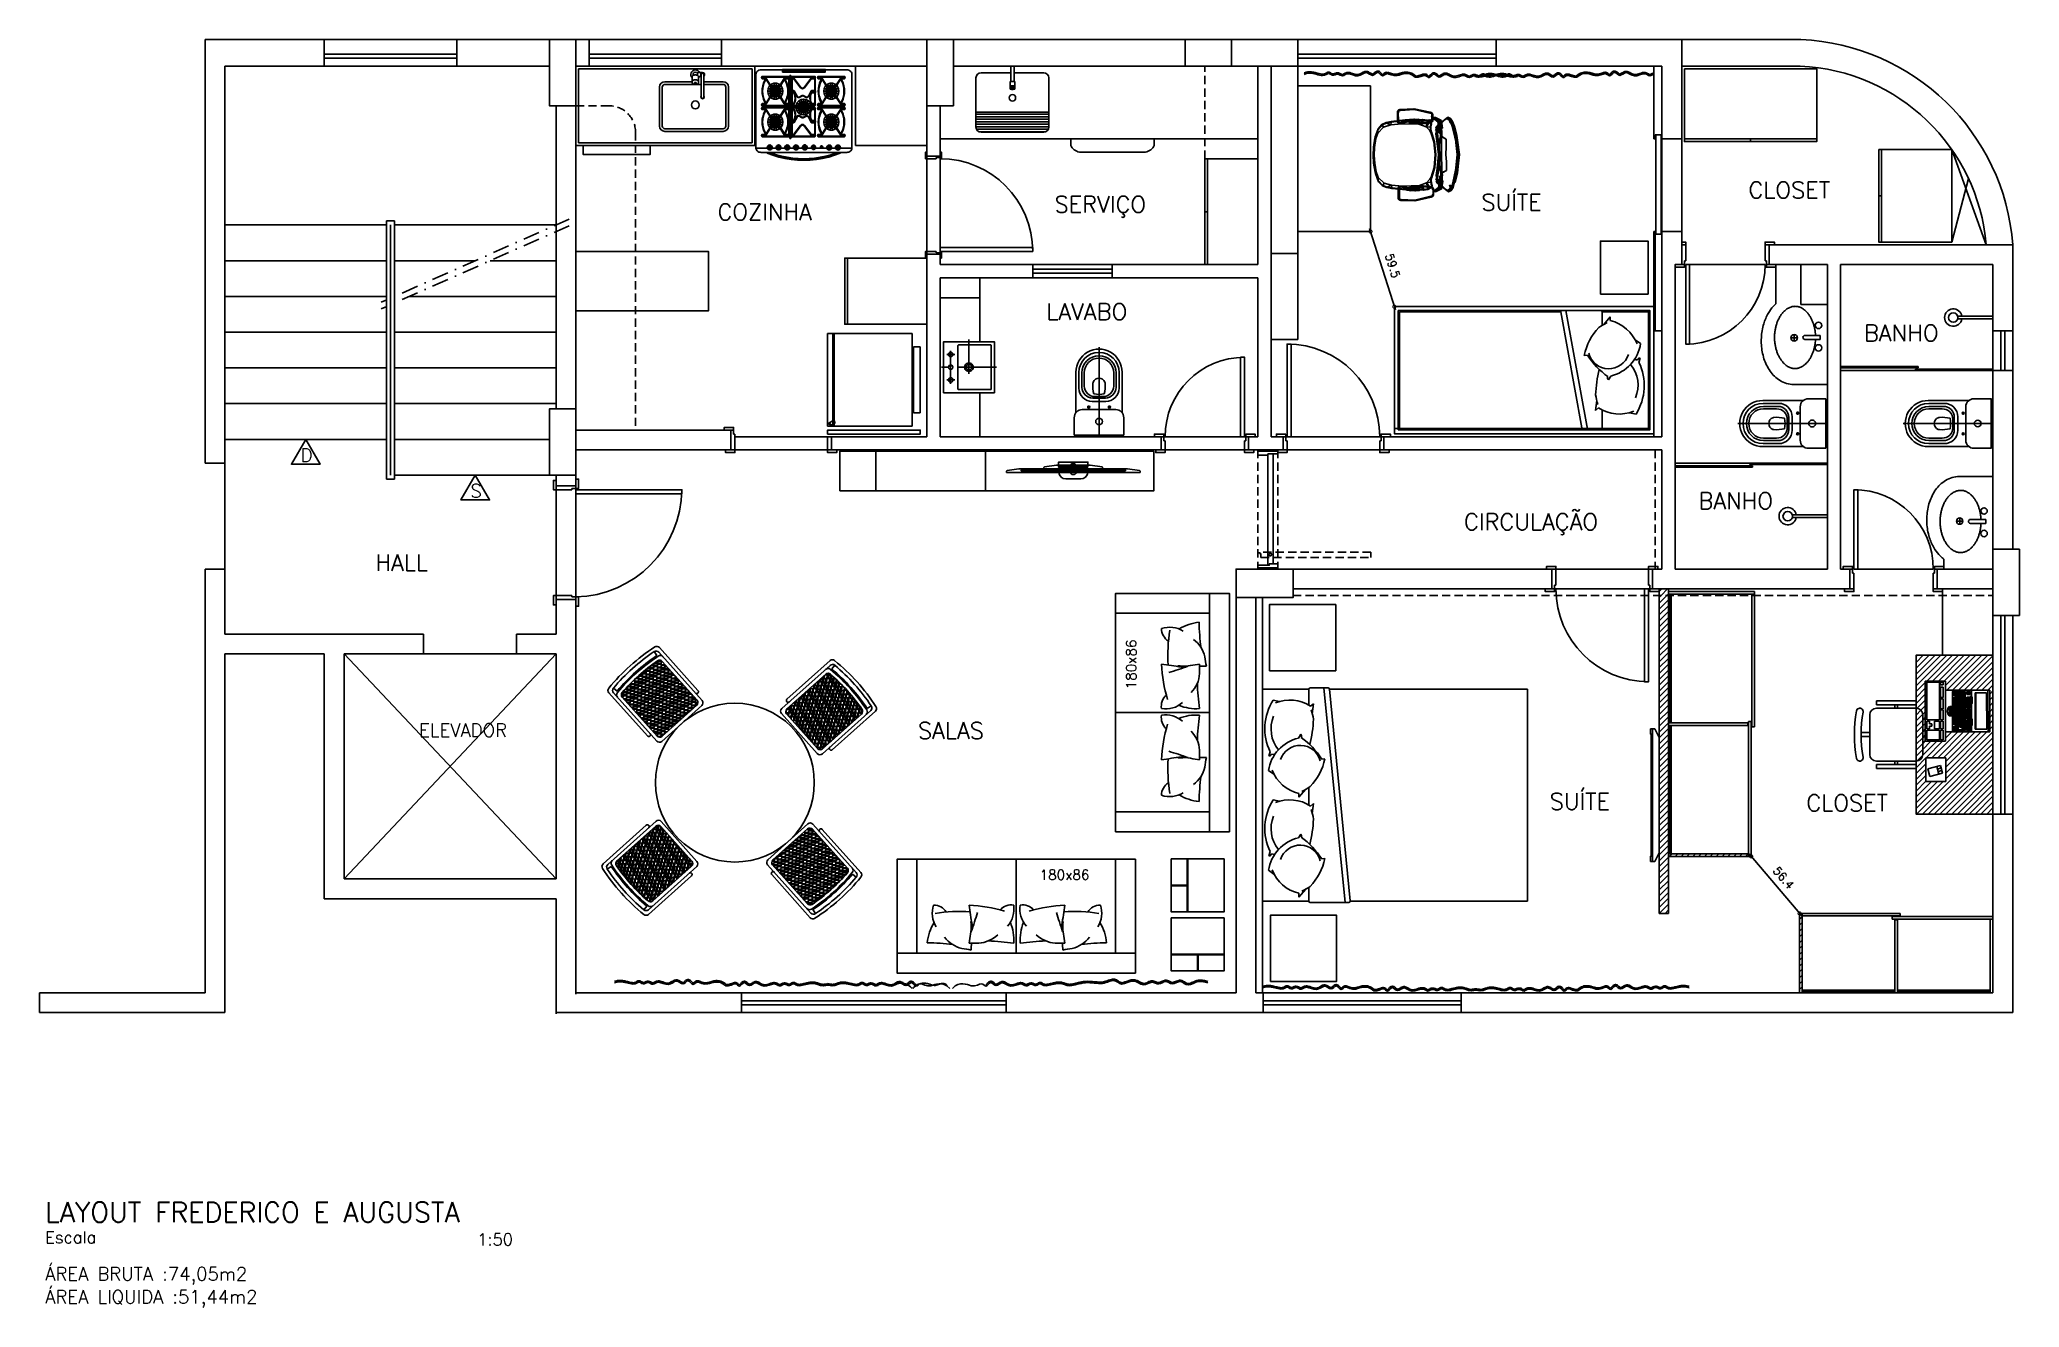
# Model space of a CAD drawing. Extents: x 126968 to 132038, y -1805 to 3860.
# Drawn here: x 128911 to 130406, y 1912 to 2870 of the extents above; entities that cross this region are included whole.
import ezdxf
from ezdxf.enums import TextEntityAlignment as Align

# ---------------------------------------------------------------- set-up
doc = ezdxf.new("R2010")
doc.units = 0
doc.header["$MEASUREMENT"] = 0
doc.header["$PDMODE"] = 3
for name, pattern in [('AXES', [0.54, 0.3, -0.08, 0.08, -0.08]), ('CACHE', [0.24, 0.12, -0.12]), ('CONTINU', [0]), ('DASHDOT', [1, 0.5, -0.25, 0, -0.25]), ('HIDDEN', [0.375, 0.25, -0.125])]:
    doc.linetypes.add(name, pattern=pattern)
doc.layers.get('0').update_dxf_attribs({"linetype": 'CONTINUOUS'})
doc.layers.get('Defpoints').update_dxf_attribs({"linetype": 'CONTINUOUS'})
doc.layers.add('COTA', color=8, linetype='CONTINUOUS', lineweight=5)
doc.layers.add('COTAS', color=8, linetype='CONTINUOUS', lineweight=20)
for name, color, linetype in [('EIXO', 1, 'DASHDOT'), ('ESCR03', 3, 'CONTINUOUS'), ('PENA01', 1, 'CONTINUOUS'), ('PENA02', 2, 'CONTINUOUS'), ('PENA03', 3, 'CONTINUOUS'), ('PENA04', 4, 'CONTINUOUS'), ('PENA06', 6, 'CONTINUOUS')]:
    doc.layers.add(name, color=color, linetype=linetype)
doc.layers.add('PROJEÇÃO', color=1, linetype='HIDDEN', transparency=0.51)
doc.styles.add('ROMANS', font='ROMANS.SHX')
doc.styles.get("Standard").update_dxf_attribs({"font": 'romans.shx'})
doc.styles.add('T80_25', font='romans.shx', dxfattribs={"height": 0.05})
doc.dimstyles.new('COTAS_1_25', dxfattribs={"dimscale": 25, "dimtxt": 0.25, "dimasz": 0.2, "dimexe": 0.1, "dimexo": 0.2, "dimgap": 0.2, "dimtad": 1, "dimdsep": 46, "dimtxsty": 'Standard', "dimblk1": 'DOTSMALL', "dimblk2": 'DOTSMALL', "dimsah": 1, "dimcen": 0.1, "dimdle": 0.1, "dimse1": 1, "dimse2": 1, "dimclrt": 2, "dimadec": 0, "dimazin": 0, "dimtfac": 1, "dimtmove": 2, "dimatfit": 3, "dimldrblk": 'DOTSMALL', "dimfxl": 1, "dimtolj": 1, "dimtzin": 0, "dimarcsym": 0})
pattern_1 = [(86.853145, (141622.8171, 6006.7804), (-2.419062, 5.97109904), [1.3716, -1.143, 1.6002, -0.6858, 2.0574, -0.9144]), (86.853145, (141622.7783, 6008.1563), (-2.419062, 5.97109904), [1.143, -4.3434, 0.9144, -1.3716]), (86.853145, (141623.2142, 6010.8796), (-2.419062, 5.97109904), [0.6858, -7.0866]), (176.853145, (141622.8171, 6006.7804), (-2.84573075, -1.78958106), [2.6289, -8.3439]), (176.853145, (141622.8924, 6008.15), (-2.84573075, -1.78958106), [2.57175, -8.40105]), (176.853145, (141622.9552, 6009.2913), (-2.84573075, -1.78958106), [2.4003, -8.5725]), (176.853145, (141623.2142, 6010.8796), (-2.84573075, -1.78958106), [2.6289, -8.3439]), (176.853145, (141623.2519, 6011.5644), (-2.84573075, -1.78958106), [2.6289, -8.3439]), (176.853145, (141623.1936, 6013.6281), (-2.84573075, -1.78958106), [2.5146, -8.4582])]
pattern_2 = [(356.853145, (133138.1008, -9881.866), (5.97109904, 2.419062), [1.3716, -1.143, 1.6002, -0.6858, 2.0574, -0.9144]), (356.853145, (133139.4766, -9881.8272), (5.97109904, 2.419062), [1.143, -4.3434, 0.9144, -1.3716]), (356.853145, (133142.2, -9882.263), (5.97109904, 2.419062), [0.6858, -7.0866]), (86.853145, (133138.1008, -9881.866), (-1.78958106, 2.84573075), [2.6289, -8.3439]), (86.853145, (133139.4704, -9881.9413), (-1.78958106, 2.84573075), [2.57175, -8.40105]), (86.853145, (133140.6116, -9882.004), (-1.78958106, 2.84573075), [2.4003, -8.5725]), (86.853145, (133142.2, -9882.263), (-1.78958106, 2.84573075), [2.6289, -8.3439]), (86.853145, (133142.8848, -9882.3007), (-1.78958106, 2.84573075), [2.6289, -8.3439]), (86.853145, (133144.9485, -9882.2425), (-1.78958106, 2.84573075), [2.5146, -8.4582])]
pattern_3 = [(45, (89948.3493, -6200.0578), (-2.2097087, 2.2097087), [])]

msp = doc.modelspace()

# ---------------------------------------------------------------- texts
at = {"style": 'T80_25'}
msp.add_text('180x86', height=7.5, rotation=90, dxfattribs=at).set_placement((129738.641, 2378.882))
msp.add_text('180x86', height=7.5, dxfattribs=at).set_placement((129665.76, 2235.002))
at = {"layer": 'COTAS', "color": 2, "linetype": 'Continuous', "style": 'ROMANS'}
for s, p in [('Escala', (128914.857, 1960.42)), ('1:50', (129241.057, 1958.844))]:
    msp.add_text(s, height=9, dxfattribs=at).set_placement(p)
at = {"layer": 'ESCR03', "color": 4, "linetype": 'Continuous', "style": 'ROMANS'}
for s, p in [('SERVIÇO', (129711.586, 2743.342)), ('SUÍTE', (130022.103, 2748.808)), ('CLOSET', (130231.856, 2756.041)), ('COZINHA', (129458.18, 2739.383)), ('LAVABO', (129701.353, 2664.064)), ('BANHO', (130316.413, 2647.986)), ('CIRCULAÇÃO', (130036.843, 2505.229)), ('HALL', (129184.105, 2474.507)), ('SALAS', (129598.809, 2347.71)), ('SUÍTE', (130073.711, 2296.234)), ('CLOSET', (130275.574, 2293.064))]:
    msp.add_text(s, height=12.5, dxfattribs=at).set_placement(p, align=Align.MIDDLE)
at = {"layer": 'ESCR03', "color": 3, "linetype": 'Continuous', "style": 'ROMANS'}
for s, p in [('D', (129112.228, 2555.739)), ('S', (129240.228, 2528.739)), ('ELEVADOR', (129230.371, 2347.984))]:
    msp.add_text(s, height=10, dxfattribs=at).set_placement(p, align=Align.MIDDLE)
at = {"layer": 'ESCR03', "color": 4, "linetype": 'Continuous', "style": 'ROMANS'}
msp.add_text('BANHO', height=12.5, rotation=360, dxfattribs=at).set_placement((130191.413, 2521.243), align=Align.MIDDLE)
at = {"layer": 'ESCR03', "color": 5, "linetype": 'Continuous', "style": 'ROMANS'}
msp.add_text('LAYOUT FREDERICO E AUGUSTA', height=15, dxfattribs=at).set_placement((128914.857, 1976.332))
at = {"layer": 'ESCR03', "color": 3, "linetype": 'Continuous', "style": 'ROMANS'}
for s, p in [('ÁREA BRUTA :74,05m2', (128914.857, 1932.249)), ('ÁREA LIQUIDA :51,44m2', (128914.857, 1915.005))]:
    msp.add_text(s, height=10, dxfattribs=at).set_placement(p)

# ---------------------------------------------------------------- blocks, each defined once
blk = doc.blocks.new('LAVATORIO02')
at = {"layer": 'PENA02', "linetype": 'Continuous'}
for p, q in [((-0.438, 0.251), (-0.487, 0.251)), ((-0.475, 0.054), (-0.475, 0.17)), ((-0.463, 0.275), (-0.463, 0.226)), ((-0.445, 0.054), (-0.445, 0.17)), ((-0.445, 0.054), (-0.475, 0.054))]:
    blk.add_line(p, q, dxfattribs=at)
for centre in [(-0.463, 0.251), (-0.539, 0.067), (-0.369, 0.067)]:
    blk.add_circle(centre, 0.0243, dxfattribs=at)
blk.add_arc((-0.46, 0.17), 0.015, 0, 180, dxfattribs=at)
blk.add_rational_spline([(-0.225, 0.244), (-0.225, 0.399), (-0.46, 0.399), (-0.695, 0.399), (-0.695, 0.244)], [1, 0.688869268643, 1, 0.688869268642, 1], degree=2, knots=[3.141593, 3.141593, 3.141593, 4.712389, 4.712389, 6.283185, 6.283185, 6.283185], dxfattribs=at)
for points, weights in [([(-0.475, 0.09), (-0.695, 0.099), (-0.695, 0.244)], [0.97289345728, 0.703070764225, 1]), ([(-0.225, 0.244), (-0.225, 0.099), (-0.445, 0.09)], [1, 0.703070764227, 0.972893457279])]:
    blk.add_rational_spline(points, weights, degree=2, dxfattribs=at)
blk = doc.blocks.new('Chuveiro-30cm')
for p, q in [((0, 0.02), (-0.531, 0.02)), ((0, -0.02), (-0.531, -0.02))]:
    blk.add_line(p, q)
blk.add_circle((-0.599, 0), 0.0714)
blk.add_arc((-0.599, 0), 0.131, 8.7566, 351.2434)
blk = doc.blocks.new('7013017_p')
at = {"linetype": 'CONTINU'}
for points in [[(0, -0.677), (0, 0)], [(-0.187, -0.144), (-0.187, -0.015)], [(-0.185, -0.012), (0.185, -0.012)], [(0.187, -0.144), (0.187, -0.015)], [(-0.174, -0.488), (-0.174, -0.182)], [(-0.127, -0.205), (0.127, -0.205)], [(-0.087, -0.224), (-0.069, -0.224)], [(-0.078, -0.235), (-0.078, -0.215)], [(-0.051, -0.266), (0.051, -0.266)], [(-0.048, -0.292), (0.048, -0.292)], [(0.068, -0.224), (0.089, -0.224)], [(0.078, -0.235), (0.078, -0.214)], [(0.174, -0.488), (0.174, -0.182)], [(-0.152, -0.485), (-0.152, -0.367)], [(-0.129, -0.483), (-0.129, -0.373)], [(-0.111, -0.483), (-0.111, -0.383)], [(-0.03, -0.303), (0.03, -0.303)], [(0.111, -0.483), (0.111, -0.383)], [(0.129, -0.483), (0.129, -0.373)], [(0.152, -0.485), (0.152, -0.367)]]:
    blk.add_lwpolyline(points, dxfattribs=at)
for points in [[(-0.185, -0.012, 0.41424), (-0.187, -0.015)], [(-0.187, -0.144, 0.414214), (-0.127, -0.205)], [(0, -0.09, 1), (0, -0.14)], [(0, -0.14, 1), (0, -0.09)], [(0.127, -0.205, 0.414214), (0.187, -0.144)], [(0.187, -0.015, 0.414275), (0.185, -0.012)], [(-0.051, -0.266, 0.414214), (-0.152, -0.367)], [(-0.048, -0.292, 0.414214), (-0.129, -0.373)], [(-0.078, -0.217, 1), (-0.078, -0.232)], [(-0.078, -0.232, 1), (-0.078, -0.217)], [(0.129, -0.373, 0.414214), (0.048, -0.292)], [(0.152, -0.367, 0.414214), (0.051, -0.266)], [(0.078, -0.217, 1), (0.078, -0.232)], [(0.078, -0.232, 1), (0.078, -0.217)], [(-0.03, -0.303, 0.414214), (-0.111, -0.383)], [(-0.04, -0.323, 0.078063), (-0.046, -0.404)], [(-0.046, -0.404, 0.07471), (-0.044, -0.413)], [(-0.044, -0.413, 0.675827), (0.044, -0.413)], [(0.04, -0.323, 0.080389), (-0.04, -0.323)], [(0.111, -0.383, 0.414214), (0.03, -0.303)], [(0.046, -0.404, 0.078063), (0.04, -0.323)], [(0.044, -0.413, 0.07471), (0.046, -0.404)], [(-0.174, -0.488, 1.000333), (0.174, -0.488)], [(-0.152, -0.485, 1), (0.152, -0.485)], [(-0.129, -0.483, 0.999998), (0.129, -0.483)], [(-0.111, -0.483, 0.999998), (0.111, -0.483)]]:
    blk.add_lwpolyline(points, format="xyb", dxfattribs=at)
blk = doc.blocks.new('7407317_p')
at = {"linetype": 'Continuous'}
blk.add_lwpolyline([(-0.2, 0.2), (0.2, 0.2), (0.2, -0.2), (-0.2, -0.2)], close=True, dxfattribs=at)
at = {"linetype": 'CACHE'}
for points in [[(-0.1, 0.161, 1.000021), (-0.1, 0.126)], [(-0.1, 0.126, 1.000078), (-0.1, 0.161)], [(0.1, 0.161, 1.000019), (0.1, 0.126)], [(0.1, 0.126, 1.000063), (0.1, 0.161)]]:
    blk.add_lwpolyline(points, format="xyb", dxfattribs=at)
at = {"linetype": 'AXES'}
for points in [[(-0.1, 0.112), (-0.1, 0.173)], [(0, -0.216), (0, 0.215)], [(0.1, 0.112), (0.1, 0.173)], [(-0.13, 0.144), (0.13, 0.144)], [(-0.051, 0), (0.218, 0)]]:
    blk.add_lwpolyline(points, dxfattribs=at)
at = {"linetype": 'CONTINU'}
for points in [[(0, 0.161, 1.00002), (0, 0.126)], [(0, 0.126, 1.00004), (0, 0.161)], [(-0.17, 0.087, 0.414575), (-0.175, 0.082)], [(0, 0.033, 1.00002), (0, -0.033)], [(0, 0.022, 1.00002), (0, -0.022)], [(0, -0.033, 1.00002), (0, 0.033)], [(0, -0.022, 1.00006), (0, 0.022)], [(0.175, 0.082, 0.41461), (0.17, 0.087)], [(-0.174, -0.174, -0.197037), (-0.175, -0.17)], [(-0.175, -0.17, 0.414577), (-0.17, -0.175)], [(-0.17, -0.175, -0.197039), (-0.174, -0.174)], [(0.171, -0.175, 0.413841), (0.175, -0.171)]]:
    blk.add_lwpolyline(points, format="xyb", dxfattribs=at)
for points in [[(-0.175, 0.082), (-0.175, -0.17)], [(-0.17, 0.087), (0.17, 0.087)], [(0.175, -0.171), (0.175, 0.082)], [(-0.17, -0.175), (0.171, -0.175)]]:
    blk.add_lwpolyline(points, dxfattribs=at)
blk = doc.blocks.new('AERON')
for p, q in [((58748.7, 182.6, 8.9), (58748.7, 182.8, 7.3)), ((58748.7, 182.1, 10.1), (58748.7, 182.6, 8.9)), ((58748.7, 181.3, 10.9), (58748.7, 182.1, 10.1))]:
    blk.add_line(p, q)
for points in [[(58704.2, 209, 60.9), (58705.2, 209.4, 60.3), (58702.2, 208.7, 57.3), (58701.6, 208.5, 58.6)], [(58704.2, 211.3, 67.4), (58704.5, 211.8, 67.9), (58704.7, 212.2, 67), (58704.3, 211.6, 66.9)], [(58704.2, 210.8, 67.7), (58704.4, 210.8, 68.3), (58704.5, 211.8, 67.9), (58704.2, 211.3, 67.4)], [(58704.4, 211.3, 66.4), (58704.4, 210.8, 66.1), (58704.2, 211.3, 67.4), (58704.3, 211.6, 66.9)], [(58704.2, 211.3, 67.4), (58704.4, 210.8, 66.1), (58704.2, 207, 67.7), (58704.2, 210.8, 67.7)], [(58704.4, 207, 68.3), (58704.4, 210.8, 68.3), (58704.2, 210.8, 67.7), (58704.2, 207, 67.7)], [(58704.2, 207, 67.7), (58704.4, 210.8, 66.1), (58704.3, 206.3, 66.9), (58704.2, 206.4, 67.4)], [(58704.3, 211.6, 66.9), (58704.7, 212.2, 67), (58704.8, 211.8, 66.1), (58704.4, 211.3, 66.4)], [(58704.4, 207, 66.1), (58704.4, 206.4, 66.4), (58704.3, 206.3, 66.9), (58704.4, 210.8, 66.1)], [(58704.4, 210.8, 68.3), (58705, 210.8, 68.9), (58705.1, 212.1, 68.3), (58704.5, 211.8, 67.9)], [(58704.4, 211.3, 66.4), (58704.8, 211.8, 66.1), (58704.9, 210.8, 65.6), (58704.4, 210.8, 66.1)], [(58705, 207, 68.9), (58705, 210.8, 68.9), (58704.4, 210.8, 68.3), (58704.4, 207, 68.3)], [(58704.9, 210.8, 65.6), (58704.9, 207, 65.6), (58704.4, 207, 66.1), (58704.4, 210.8, 66.1)], [(58704.5, 211.8, 67.9), (58705.1, 212.1, 68.3), (58705.3, 212.6, 67.1), (58704.7, 212.2, 67)], [(58704.7, 212.2, 67), (58705.3, 212.6, 67.1), (58705.6, 212.1, 65.8), (58704.8, 211.8, 66.1)], [(58705.3, 212.6, 67.1), (58706.1, 212.8, 67.2), (58706.3, 212.2, 65.9), (58705.6, 212.1, 65.8)], [(58705.8, 212.2, 68.6), (58718.1, 215, 70.3), (58718.2, 215.6, 68.9), (58706.1, 212.8, 67.2)], [(58706.1, 212.8, 67.2), (58718.2, 215.6, 68.9), (58718.3, 215, 67.5), (58706.3, 212.2, 65.9)], [(58718.1, 215, 70.3), (58729.4, 214.4, 69.4), (58729, 215, 68.1), (58718.2, 215.6, 68.9)], [(58718.2, 215.6, 68.9), (58729, 215, 68.1), (58728.6, 214.4, 66.8), (58718.3, 215, 67.5)], [(58729.4, 214.3, 66.6), (58728.6, 214.4, 66.8), (58729, 215, 68.1), (58729.7, 214.9, 67.8)], [(58729.7, 214.9, 67.8), (58729, 215, 68.1), (58729.4, 214.4, 69.4), (58730.1, 214.3, 69.1)], [(58730, 214, 66.8), (58729.4, 214.3, 66.6), (58729.7, 214.9, 67.8), (58730.4, 214.4, 67.7)], [(58730.4, 214.4, 67.7), (58729.7, 214.9, 67.8), (58730.1, 214.3, 69.1), (58730.6, 214, 68.7)], [(58730.5, 213.1, 66.9), (58729.9, 213.1, 66.4), (58730, 214, 66.8), (58730.6, 213.5, 67.1)], [(58730.6, 213.5, 67.1), (58730, 214, 66.8), (58730.4, 214.4, 67.7), (58730.8, 213.8, 67.6)], [(58730.6, 214, 68.7), (58730.1, 214.3, 69.1), (58730.2, 213.1, 69.6), (58730.7, 213.1, 69)], [(58730.2, 213.1, 69.6), (58730.2, 206.3, 69.6), (58730.7, 206.3, 69), (58730.7, 213.1, 69)], [(58730.8, 213.8, 67.6), (58730.4, 214.4, 67.7), (58730.6, 214, 68.7), (58730.8, 213.5, 68.1)], [(58730.6, 213.5, 67.1), (58730.9, 213.1, 68.3), (58730.5, 206.3, 66.9), (58730.5, 213.1, 66.9)], [(58730.5, 206.3, 66.9), (58730.9, 213.1, 68.3), (58730.8, 205.6, 67.6), (58730.6, 205.9, 67.1)], [(58730.8, 213.5, 68.1), (58730.6, 214, 68.7), (58730.7, 213.1, 69), (58730.9, 213.1, 68.3)], [(58730.8, 213.5, 68.1), (58730.9, 213.1, 68.3), (58730.6, 213.5, 67.1), (58730.8, 213.8, 67.6)], [(58730.7, 213.1, 69), (58730.7, 206.3, 69), (58730.9, 206.3, 68.3), (58730.9, 213.1, 68.3)], [(58730.9, 206.3, 68.3), (58730.8, 205.9, 68.1), (58730.8, 205.6, 67.6), (58730.9, 213.1, 68.3)], [(58688.1, 201.5, 97.7), (58686.1, 180.8, 98.9), (58684.6, 180.8, 100.1), (58687.8, 201.9, 99.6)], [(58686, 195, 99.2), (58684.6, 180.8, 100.1), (58685.3, 189.8, 101.6)], [(58686, 195, 99.2), (58685.3, 189.8, 101.6), (58687.8, 201.9, 99.6)], [(58688.1, 201.5, 97.7), (58687.8, 201.9, 99.6), (58689.3, 205.6, 97.8)], [(58688.1, 201.5, 97.7), (58689.3, 205.6, 97.8), (58690.9, 208, 94.9), (58689.5, 203.9, 96.1)], [(58692.7, 209, 90.6), (58691.2, 207.7, 92.1), (58689.5, 203.9, 96.1), (58690.9, 208, 94.9)], [(58697.6, 200.8, 58.9), (58697.7, 204.2, 57.7), (58697.5, 204.2, 55.8), (58697, 200.8, 56.7)], [(58697, 200.8, 56.7), (58697.5, 204.2, 55.8), (58697.7, 204.2, 54), (58697.1, 200.8, 54.3)], [(58697.1, 200.8, 54.3), (58697.7, 204.2, 54), (58698.7, 204.2, 52.5), (58698.1, 200.8, 52.4)], [(58697.4, 196.9, 59), (58697.4, 196.9, 53.1), (58697.4, 194.2, 53.1), (58697.4, 194.5, 59)], [(58697.7, 196.9, 53.1), (58697.4, 196.9, 53.1), (58697.4, 196.9, 59), (58697.7, 196.9, 59)], [(58698.4, 206.5, 57.8), (58698.1, 206.7, 56), (58697.5, 204.2, 55.8), (58697.7, 204.2, 57.7)], [(58698.1, 206.7, 56), (58698.4, 206.6, 54.2), (58697.7, 204.2, 54), (58697.5, 204.2, 55.8)], [(58699.8, 200.8, 59.2), (58698.9, 204.1, 59.1), (58697.7, 204.2, 57.7), (58697.6, 200.8, 58.9)], [(58697.6, 198.1, 37.4), (58697.7, 200.2, 39.5), (58698.6, 200.2, 39.5), (58698.5, 198.1, 37.4)], [(58697.6, 195.2, 36.6), (58697.6, 198.1, 37.4), (58698.5, 198.1, 37.4), (58698.4, 195.2, 36.5)], [(58697.6, 193.8, 37.4), (58697.6, 195.2, 36.6), (58698.4, 195.2, 36.5), (58698.5, 193.8, 37.3)], [(58698.4, 206.6, 54.2), (58699.2, 206.2, 52.8), (58698.7, 204.2, 52.5), (58697.7, 204.2, 54)], [(58699.2, 206, 59.2), (58698.4, 206.5, 57.8), (58697.7, 204.2, 57.7), (58698.9, 204.1, 59.1)], [(58697.7, 200.2, 39.5), (58697.8, 200.9, 42.4), (58698.6, 200.9, 42.4), (58698.6, 200.2, 39.5)], [(58697.7, 196.9, 53.1), (58697.7, 196.9, 59), (58697.7, 196.1, 59), (58697.7, 195.9, 53.1)], [(58698, 195.9, 53.1), (58697.7, 195.9, 53.1), (58697.7, 196.1, 59), (58698, 196.1, 59)], [(58698.6, 201.8, 60.6), (58699.5, 201.8, 60.6), (58698.6, 200.9, 42.4), (58697.8, 200.9, 42.4)], [(58698, 196.6, 59), (58698.4, 196.6, 59), (58698.4, 196.5, 53.1), (58698, 196.5, 53.1)], [(58698, 195.9, 53.1), (58698, 196.1, 59), (58698, 196.6, 59), (58698, 196.5, 53.1)], [(58702.2, 208.7, 57.3), (58702.9, 208.7, 56.2), (58698.4, 206.6, 54.2), (58698.1, 206.7, 56)], [(58701.6, 208.5, 58.6), (58702.2, 208.7, 57.3), (58698.1, 206.7, 56), (58698.4, 206.5, 57.8)], [(58698.1, 200.8, 52.4), (58698.7, 204.2, 52.5), (58699.9, 204.1, 54), (58700.4, 200.8, 52.6)], [(58702.9, 208.7, 56.2), (58703.5, 208.2, 55.1), (58699.2, 206.2, 52.8), (58698.4, 206.6, 54.2)], [(58701.6, 208.5, 58.6), (58701.2, 207.8, 59.7), (58699.2, 206, 59.2), (58698.4, 206.5, 57.8)], [(58698.4, 194.5, 59), (58698.4, 194.2, 53.1), (58698.4, 196.5, 53.1), (58698.4, 196.6, 59)], [(58698.6, 201.8, 60.6), (58698.6, 200.8, 62.6), (58699.5, 200.8, 62.5), (58699.5, 201.8, 60.6)], [(58698.6, 200.8, 62.6), (58698.6, 198.5, 62.7), (58699.5, 198.5, 62.7), (58699.5, 200.8, 62.5)], [(58698.6, 198.5, 62.7), (58698.6, 197.3, 60.8), (58699.5, 197.3, 60.7), (58699.5, 198.5, 62.7)], [(58699.2, 206.2, 52.8), (58700.1, 205.7, 54.2), (58699.9, 204.1, 54), (58698.7, 204.2, 52.5)], [(58700.1, 205.6, 57.8), (58699.2, 206, 59.2), (58698.9, 204.1, 59.1), (58699.9, 204.1, 57.7)], [(58700.8, 200.8, 57.2), (58699.9, 204.1, 57.7), (58698.9, 204.1, 59.1), (58699.8, 200.8, 59.2)], [(58703.5, 208.2, 55.1), (58703.1, 207.6, 56.2), (58700.1, 205.7, 54.2), (58699.2, 206.2, 52.8)], [(58701.9, 207.3, 58.6), (58701.2, 207.8, 59.7), (58699.2, 206, 59.2), (58700.1, 205.6, 57.8)], [(58700.1, 205.7, 54.2), (58700.3, 205.5, 56), (58700.1, 204.1, 55.8), (58699.9, 204.1, 54)], [(58700.3, 205.5, 56), (58700.1, 205.6, 57.8), (58699.9, 204.1, 57.7), (58700.1, 204.1, 55.8)], [(58700.4, 200.8, 52.6), (58699.9, 204.1, 54), (58700.1, 204.1, 55.8), (58700.9, 200.8, 54.9)], [(58700.9, 200.8, 54.9), (58700.1, 204.1, 55.8), (58699.9, 204.1, 57.7), (58700.8, 200.8, 57.2)], [(58703.1, 207.6, 56.2), (58702.6, 207.3, 57.4), (58700.3, 205.5, 56), (58700.1, 205.7, 54.2)], [(58702.6, 207.3, 57.4), (58701.9, 207.3, 58.6), (58700.1, 205.6, 57.8), (58700.3, 205.5, 56)], [(58701, 191.5, 39.6), (58700.4, 191.6, 39.4), (58700.8, 196.9, 40.1), (58701.4, 196.8, 40.3)], [(58701.8, 198.3, 42.3), (58701.4, 196.8, 40.3), (58700.8, 196.9, 40.1)], [(58703.5, 208.1, 61.3), (58704.2, 209, 60.9), (58701.6, 208.5, 58.6), (58701.2, 207.8, 59.7)], [(58704.4, 207.6, 60.9), (58703.5, 208.1, 61.3), (58701.2, 207.8, 59.7), (58701.9, 207.3, 58.6)], [(58705.5, 207.6, 60.3), (58704.4, 207.6, 60.9), (58701.9, 207.3, 58.6), (58702.6, 207.3, 57.4)], [(58703, 190.5, 41.2), (58703.2, 190.5, 41.9), (58705.5, 197.8, 43.2), (58705.3, 198, 42.7)], [(58705.8, 197.6, 43.2), (58705.5, 197.8, 43.2), (58703.2, 190.5, 41.9), (58703.6, 190.4, 41.9)], [(58704.2, 206.4, 67.4), (58704.5, 206, 67.9), (58704.4, 207, 68.3), (58704.2, 207, 67.7)], [(58704.3, 206.3, 66.9), (58704.7, 205.6, 67), (58704.5, 206, 67.9), (58704.2, 206.4, 67.4)], [(58704.4, 206.4, 66.4), (58704.8, 206, 66.1), (58704.7, 205.6, 67), (58704.3, 206.3, 66.9)], [(58704.5, 206, 67.9), (58705.1, 205.7, 68.3), (58705, 207, 68.9), (58704.4, 207, 68.3)], [(58704.4, 207, 66.1), (58704.9, 207, 65.6), (58704.8, 206, 66.1), (58704.4, 206.4, 66.4)], [(58704.7, 205.6, 67), (58705.3, 205.2, 67.1), (58705.1, 205.7, 68.3), (58704.5, 206, 67.9)], [(58704.8, 206, 66.1), (58705.6, 205.7, 65.8), (58705.3, 205.2, 67.1), (58704.7, 205.6, 67)], [(58704.9, 207, 65.6), (58705.7, 207, 65.3), (58705.6, 205.7, 65.8), (58704.8, 206, 66.1)], [(58705.1, 205.7, 68.3), (58705.8, 205.6, 68.6), (58705.7, 207, 69.2), (58705, 207, 68.9)], [(58705.3, 205.2, 67.1), (58706.1, 205, 67.2), (58705.8, 205.6, 68.6), (58705.1, 205.7, 68.3)], [(58705.6, 205.7, 65.8), (58706.3, 205.6, 65.9), (58706.1, 205, 67.2), (58705.3, 205.2, 67.1)], [(58705.7, 204.4, 45.4), (58705.7, 205.2, 45.2), (58705.3, 204.1, 44.6)], [(58705.7, 204.4, 45.4), (58705.3, 204.1, 44.6), (58705.7, 201.9, 44), (58706.1, 201.6, 44.5)], [(58705.5, 197.8, 43.2), (58706.1, 199.7, 43.8), (58705.8, 200, 43.3), (58705.3, 198, 42.7)], [(58705.8, 197.6, 43.2), (58706.8, 199.2, 43.7), (58706.1, 199.7, 43.8), (58705.5, 197.8, 43.2)], [(58711.6, 206.2, 70.1), (58705.7, 207, 69.2), (58705.8, 205.6, 68.6), (58711.7, 204.8, 69.5)], [(58706.4, 205.3, 46.3), (58706.3, 205.8, 45.7), (58705.7, 205.2, 45.2), (58705.7, 204.4, 45.4)], [(58706.1, 201.6, 44.5), (58709.4, 201.9, 45), (58706.4, 205.3, 46.3), (58705.7, 204.4, 45.4)], [(58706.1, 201.6, 44.5), (58705.7, 201.9, 44), (58705.8, 200, 43.3), (58706.1, 199.7, 43.8)], [(58711.7, 204.8, 69.5), (58705.8, 205.6, 68.6), (58706.1, 205, 67.2), (58711.9, 204.2, 68.1)], [(58711.9, 204.2, 68.1), (58706.1, 205, 67.2), (58706.3, 205.6, 65.9), (58712, 204.8, 66.7)], [(58706.1, 199.7, 43.8), (58706.8, 199.2, 43.7), (58709.4, 201.9, 45), (58706.1, 201.6, 44.5)], [(58712, 204.8, 66.7), (58706.3, 205.6, 65.9), (58706.4, 207, 65.3), (58712.1, 206.2, 66.1)], [(58708.4, 206.5, 48), (58708.5, 206.9, 47.5), (58706.3, 205.8, 45.7), (58706.4, 205.3, 46.3)], [(58709.4, 201.9, 45), (58708.4, 206.5, 48), (58706.4, 205.3, 46.3), (58709.4, 201.9, 45)], [(58711.8, 207, 50.1), (58712, 207.5, 49.6), (58708.5, 206.9, 47.5), (58708.4, 206.5, 48)], [(58714.7, 204, 46.6), (58711.8, 207, 50.1), (58708.4, 206.5, 48), (58709.4, 201.9, 45)], [(58711.6, 206.2, 70.1), (58711.7, 204.8, 69.5), (58718.1, 206.4, 70.3), (58718, 207.8, 70.9)], [(58711.7, 204.8, 69.5), (58711.9, 204.2, 68.1), (58718.2, 205.9, 68.9), (58718.1, 206.4, 70.3)], [(58725, 206.8, 52.5), (58725, 207.2, 52), (58712, 207.5, 49.6), (58711.8, 207, 50.1)], [(58711.8, 207, 50.1), (58714.7, 204, 46.6), (58727.7, 204.2, 50), (58725, 206.8, 52.5)], [(58711.9, 204.2, 68.1), (58712, 204.8, 66.7), (58718.3, 206.4, 67.5), (58718.2, 205.9, 68.9)], [(58712, 204.8, 66.7), (58712.1, 206.2, 66.1), (58718.3, 207.8, 67), (58718.3, 206.4, 67.5)], [(58715.1, 205, 39.3), (58714.8, 207.6, 42.8), (58721.6, 207.6, 43.2), (58721.9, 205, 40.2)], [(58716.1, 207.5, 47.6), (58715, 207.4, 50.2), (58719.3, 207.3, 50.9), (58719.6, 207.5, 48.1)], [(58716.5, 206, 47), (58715, 207.4, 50.2), (58716.1, 207.5, 47.6)], [(58716.5, 206, 47), (58716.1, 207.5, 47.6), (58717.2, 207.5, 46.5), (58717.4, 205.8, 46.4)], [(58716.1, 207.5, 47.6), (58719.6, 207.5, 48.1), (58718.7, 207.5, 46.6), (58717.2, 207.5, 46.5)], [(58717.4, 205.8, 46.4), (58717.2, 207.5, 46.5), (58718.7, 207.5, 46.6), (58718.5, 205.8, 46.5)], [(58718, 207.8, 70.9), (58718.1, 206.4, 70.3), (58724.4, 205.9, 70.4), (58724.4, 207.3, 71)], [(58718.1, 206.4, 70.3), (58718.2, 205.9, 68.9), (58724.4, 205.4, 69), (58724.4, 205.9, 70.4)], [(58718.2, 205.9, 68.9), (58718.3, 206.4, 67.5), (58724.4, 205.9, 67.6), (58724.4, 205.4, 69)], [(58718.3, 206.4, 67.5), (58718.3, 207.8, 67), (58724.4, 207.3, 67), (58724.4, 205.9, 67.6)], [(58719.6, 207.5, 48.1), (58719.6, 206.3, 47.8), (58718.6, 205.8, 46.5), (58718.7, 207.5, 46.6)], [(58719.3, 207.3, 50.9), (58719.6, 206.3, 47.8), (58719.6, 207.5, 48.1)], [(58724.4, 205.4, 69), (58729, 204.4, 68.1), (58729.4, 205, 69.4), (58724.4, 205.9, 70.4)], [(58724.4, 205.9, 67.6), (58728.6, 205, 66.8), (58729, 204.4, 68.1), (58724.4, 205.4, 69)], [(58735.7, 205.5, 51.7), (58735.7, 206, 51.1), (58725, 207.2, 52), (58725, 206.8, 52.5)], [(58725, 206.8, 52.5), (58727.7, 204.2, 50), (58736, 203.6, 51.1), (58735.7, 205.5, 51.7)], [(58729.7, 204.6, 67.8), (58729, 204.4, 68.1), (58728.6, 205, 66.8), (58729.4, 205.1, 66.6)], [(58730.1, 205.1, 69.1), (58729.4, 205, 69.4), (58729, 204.4, 68.1), (58729.7, 204.6, 67.8)], [(58730.4, 205, 67.7), (58729.7, 204.6, 67.8), (58729.4, 205.1, 66.6), (58730, 205.4, 66.8)], [(58730.6, 205.4, 68.7), (58730.1, 205.1, 69.1), (58729.7, 204.6, 67.8), (58730.4, 205, 67.7)], [(58730.6, 205.9, 67.1), (58730, 205.4, 66.8), (58729.9, 206.3, 66.4), (58730.5, 206.3, 66.9)], [(58730.8, 205.6, 67.6), (58730.4, 205, 67.7), (58730, 205.4, 66.8), (58730.6, 205.9, 67.1)], [(58730.7, 206.3, 69), (58730.2, 206.3, 69.6), (58730.1, 205.1, 69.1), (58730.6, 205.4, 68.7)], [(58730.8, 205.9, 68.1), (58730.6, 205.4, 68.7), (58730.4, 205, 67.7), (58730.8, 205.6, 67.6)], [(58730.9, 206.3, 68.3), (58730.7, 206.3, 69), (58730.6, 205.4, 68.7), (58730.8, 205.9, 68.1)], [(58735.7, 206, 51.1), (58735.7, 205.5, 51.7), (58739.2, 204.9, 50.9), (58739.4, 205.3, 50.3)], [(58736, 203.6, 51.1), (58735.7, 205.5, 51.7), (58739.2, 204.9, 50.9), (58736, 203.6, 51.1)], [(58739.2, 204.9, 50.9), (58736, 203.6, 51.1), (58741.4, 202, 50.5), (58742.4, 203.7, 50.1)], [(58739.4, 205.3, 50.3), (58739.2, 204.9, 50.9), (58742.4, 203.7, 50.1), (58742.7, 204, 49.4)], [(58742.4, 203.7, 50.1), (58741.4, 202, 50.5), (58745.9, 197.5, 49.1), (58745.8, 199.9, 49)], [(58742.7, 204, 49.4), (58742.4, 203.7, 50.1), (58745.8, 199.9, 49), (58745.6, 200.8, 48.5)], [(58745.6, 200.8, 48.5), (58745.8, 199.9, 49), (58747.7, 195, 48), (58747.9, 194.7, 47.3)], [(58747.4, 193.4, 48.3), (58747.9, 193.5, 47.7), (58747.7, 195, 48), (58745.8, 199.9, 49)], [(58745.8, 199.9, 49), (58745.9, 197.5, 49.1), (58747.4, 193.4, 48.3)], [(58747.9, 194.7, 47.3), (58747.7, 195, 48), (58747.9, 193.5, 47.7), (58748.2, 193.6, 47.2)], [(58685.3, 189.8, 101.6), (58684.6, 180.8, 100.1), (58684.2, 180.8, 101.3)], [(58684.6, 180.8, 100.1), (58685.3, 171.8, 101.6), (58684.2, 180.8, 101.3)], [(58685.3, 171.8, 101.6), (58686, 174.9, 101.8), (58685.2, 180.8, 102), (58684.2, 180.8, 101.3)], [(58684.6, 180.8, 100.1), (58686, 166.5, 99.2), (58685.3, 171.8, 101.6)], [(58686.1, 180.8, 98.9), (58688.1, 160, 97.7), (58687.8, 159.7, 99.6), (58684.6, 180.8, 100.1)], [(58697.7, 193.7, 38.9), (58697.6, 193.8, 37.4), (58698.5, 193.8, 37.3), (58698.5, 193.7, 38.9)], [(58699.5, 180.8, 38.7), (58700.4, 191.6, 39.4), (58701, 191.5, 39.6), (58700.2, 180.8, 38.9)], [(58700.4, 169.9, 39.4), (58699.5, 180.8, 38.7), (58700.2, 180.8, 38.9), (58701, 170.1, 39.6)], [(58702.1, 180.8, 40.6), (58702.2, 180.8, 41.2), (58703.2, 190.5, 41.9), (58703, 190.5, 41.2)], [(58702.2, 180.8, 41.2), (58702.1, 180.8, 40.6), (58703, 171, 41.2), (58703.2, 171, 41.9)], [(58703.6, 190.4, 41.9), (58703.2, 190.5, 41.9), (58702.2, 180.8, 41.2), (58702.7, 180.8, 41.2)], [(58703.2, 171, 41.9), (58703.6, 171.1, 41.9), (58702.7, 180.8, 41.2), (58702.2, 180.8, 41.2)], [(58748.4, 186.7, 47.6), (58748.7, 186.8, 47.1), (58747.9, 193.5, 47.7), (58747.4, 193.4, 48.3)], [(58748.2, 193.6, 47.2), (58747.9, 193.5, 47.7), (58748.7, 186.8, 47.1), (58749.2, 186.8, 46.5)], [(58748.7, 180.8, 47.4), (58749.1, 180.8, 46.8), (58748.7, 186.8, 47.1), (58748.4, 186.7, 47.6)], [(58749.1, 180.8, 46.8), (58748.7, 180.8, 47.4), (58748.4, 174.8, 47.6), (58748.7, 174.7, 47.1)], [(58749.2, 186.8, 46.5), (58748.7, 186.8, 47.1), (58749.1, 180.8, 46.8), (58749.4, 180.8, 46.3)], [(58748.7, 174.7, 47.1), (58749.2, 174.7, 46.5), (58749.4, 180.8, 46.3), (58749.1, 180.8, 46.8)], [(58685.3, 171.8, 101.6), (58686, 166.5, 99.2), (58687.8, 159.7, 99.6)], [(58697.4, 167.1, 59), (58697.4, 167.3, 53.1), (58697.4, 164.7, 53.1), (58697.4, 164.6, 59)], [(58697.7, 164.6, 59), (58697.4, 164.6, 59), (58697.4, 164.7, 53.1), (58697.7, 164.7, 53.1)], [(58697.6, 167.8, 37.4), (58697.7, 167.8, 38.9), (58698.5, 167.8, 38.9), (58698.5, 167.8, 37.3)], [(58697.6, 166.4, 36.6), (58697.6, 167.8, 37.4), (58698.5, 167.8, 37.3), (58698.4, 166.4, 36.5)], [(58697.6, 163.4, 37.4), (58697.6, 166.4, 36.6), (58698.4, 166.4, 36.5), (58698.5, 163.4, 37.4)], [(58697.7, 165.7, 53.1), (58697.7, 165.4, 59), (58697.7, 164.6, 59), (58697.7, 164.7, 53.1)], [(58697.7, 165.7, 53.1), (58698, 165.7, 53.1), (58698, 165.4, 59), (58697.7, 165.4, 59)], [(58698, 165, 53.1), (58698, 165, 59), (58698, 165.4, 59), (58698, 165.7, 53.1)], [(58698, 165, 53.1), (58698.4, 165, 53.1), (58698.4, 165, 59), (58698, 165, 59)], [(58698.4, 165, 59), (58698.4, 165, 53.1), (58698.4, 167.3, 53.1), (58698.4, 167.1, 59)], [(58700.4, 169.9, 39.4), (58701, 170.1, 39.6), (58701.4, 164.7, 40.3), (58700.8, 164.7, 40.1)], [(58701.4, 164.7, 40.3), (58701.8, 163.3, 42.3), (58700.8, 164.7, 40.1)], [(58703.2, 171, 41.9), (58703, 171, 41.2), (58705.3, 163.5, 42.7), (58705.5, 163.7, 43.2)], [(58705.5, 163.7, 43.2), (58705.8, 163.9, 43.2), (58703.6, 171.1, 41.9), (58703.2, 171, 41.9)], [(58745.8, 161.6, 49), (58745.6, 160.7, 48.5), (58747.9, 166.9, 47.3), (58747.7, 166.5, 48)], [(58747.9, 168, 47.7), (58747.4, 168.1, 48.3), (58745.8, 161.6, 49), (58747.7, 166.5, 48)], [(58745.9, 164, 49.1), (58745.8, 161.6, 49), (58747.4, 168.1, 48.3)], [(58748.7, 174.7, 47.1), (58748.4, 174.8, 47.6), (58747.4, 168.1, 48.3), (58747.9, 168, 47.7)], [(58747.7, 166.5, 48), (58747.9, 166.9, 47.3), (58748.2, 167.9, 47.2), (58747.9, 168, 47.7)], [(58747.9, 168, 47.7), (58748.2, 167.9, 47.2), (58749.2, 174.7, 46.5), (58748.7, 174.7, 47.1)], [(58689.3, 155.9, 97.8), (58688.1, 160, 97.7), (58689.5, 157.6, 96.1), (58690.9, 153.5, 94.9)], [(58689.5, 157.6, 96.1), (58691.2, 153.8, 92.1), (58692.7, 152.6, 90.6), (58690.9, 153.5, 94.9)], [(58697.7, 157.3, 57.7), (58697.6, 160.7, 58.9), (58697, 160.7, 56.7), (58697.5, 157.3, 55.8)], [(58697.5, 157.3, 55.8), (58697, 160.7, 56.7), (58697.1, 160.7, 54.3), (58697.7, 157.3, 54)], [(58697.7, 157.3, 54), (58697.1, 160.7, 54.3), (58698.1, 160.7, 52.4), (58698.7, 157.3, 52.5)], [(58698.1, 154.8, 56), (58698.4, 155, 57.8), (58697.7, 157.3, 57.7), (58697.5, 157.3, 55.8)], [(58698.4, 154.9, 54.2), (58698.1, 154.8, 56), (58697.5, 157.3, 55.8), (58697.7, 157.3, 54)], [(58697.7, 161.3, 39.5), (58697.6, 163.4, 37.4), (58698.5, 163.4, 37.4), (58698.6, 161.3, 39.5)], [(58698.9, 157.4, 59.1), (58699.8, 160.7, 59.2), (58697.6, 160.7, 58.9), (58697.7, 157.3, 57.7)], [(58697.8, 160.7, 42.4), (58697.7, 161.3, 39.5), (58698.6, 161.3, 39.5), (58698.6, 160.7, 42.4)], [(58698.4, 155, 57.8), (58699.2, 155.5, 59.2), (58698.9, 157.4, 59.1), (58697.7, 157.3, 57.7)], [(58699.2, 155.3, 52.8), (58698.4, 154.9, 54.2), (58697.7, 157.3, 54), (58698.7, 157.3, 52.5)], [(58699.5, 159.8, 60.6), (58698.6, 159.8, 60.6), (58697.8, 160.7, 42.4), (58698.6, 160.7, 42.4)], [(58700.4, 160.7, 52.6), (58699.9, 157.4, 54), (58698.7, 157.3, 52.5), (58698.1, 160.7, 52.4)], [(58702.2, 152.8, 57.3), (58701.6, 153.1, 58.6), (58698.4, 155, 57.8), (58698.1, 154.8, 56)], [(58702.9, 152.8, 56.2), (58702.2, 152.8, 57.3), (58698.1, 154.8, 56), (58698.4, 154.9, 54.2)], [(58701.6, 153.1, 58.6), (58701.2, 153.7, 59.7), (58699.2, 155.5, 59.2), (58698.4, 155, 57.8)], [(58703.5, 153.3, 55.1), (58702.9, 152.8, 56.2), (58698.4, 154.9, 54.2), (58699.2, 155.3, 52.8)], [(58698.6, 164.2, 60.8), (58698.6, 163, 62.7), (58699.5, 163, 62.7), (58699.5, 164.2, 60.7)], [(58698.6, 163, 62.7), (58698.6, 160.7, 62.6), (58699.5, 160.7, 62.5), (58699.5, 163, 62.7)], [(58698.6, 160.7, 62.6), (58698.6, 159.8, 60.6), (58699.5, 159.8, 60.6), (58699.5, 160.7, 62.5)], [(58700.1, 155.8, 54.2), (58699.2, 155.3, 52.8), (58698.7, 157.3, 52.5), (58699.9, 157.4, 54)], [(58699.9, 157.4, 57.7), (58700.8, 160.7, 57.2), (58699.8, 160.7, 59.2), (58698.9, 157.4, 59.1)], [(58699.2, 155.5, 59.2), (58700.1, 155.9, 57.8), (58699.9, 157.4, 57.7), (58698.9, 157.4, 59.1)], [(58701.2, 153.7, 59.7), (58701.9, 154.2, 58.6), (58700.1, 155.9, 57.8), (58699.2, 155.5, 59.2)], [(58703.1, 153.9, 56.2), (58703.5, 153.3, 55.1), (58699.2, 155.3, 52.8), (58700.1, 155.8, 54.2)], [(58700.1, 157.4, 55.8), (58700.9, 160.7, 54.9), (58700.8, 160.7, 57.2), (58699.9, 157.4, 57.7)], [(58699.9, 157.4, 54), (58700.4, 160.7, 52.6), (58700.9, 160.7, 54.9), (58700.1, 157.4, 55.8)], [(58700.1, 155.9, 57.8), (58700.3, 156, 56), (58700.1, 157.4, 55.8), (58699.9, 157.4, 57.7)], [(58700.3, 156, 56), (58700.1, 155.8, 54.2), (58699.9, 157.4, 54), (58700.1, 157.4, 55.8)], [(58702.6, 154.2, 57.4), (58703.1, 153.9, 56.2), (58700.1, 155.8, 54.2), (58700.3, 156, 56)], [(58701.9, 154.2, 58.6), (58702.6, 154.2, 57.4), (58700.3, 156, 56), (58700.1, 155.9, 57.8)], [(58703.5, 153.4, 61.3), (58704.4, 153.9, 60.9), (58701.9, 154.2, 58.6), (58701.2, 153.7, 59.7)], [(58704.2, 152.6, 60.9), (58703.5, 153.4, 61.3), (58701.2, 153.7, 59.7), (58701.6, 153.1, 58.6)], [(58704.7, 155.9, 67), (58704.3, 155.3, 66.9), (58704.2, 155.1, 67.4), (58704.5, 155.5, 67.9)], [(58704.5, 155.5, 67.9), (58704.2, 155.1, 67.4), (58704.2, 154.5, 67.7), (58704.4, 154.5, 68.3)], [(58704.4, 150.7, 66.1), (58704.2, 154.5, 67.7), (58704.2, 155.1, 67.4), (58704.3, 155.3, 66.9)], [(58704.4, 150.7, 66.1), (58704.2, 150.2, 67.4), (58704.2, 150.7, 67.7), (58704.2, 154.5, 67.7)], [(58704.4, 150.7, 68.3), (58704.4, 154.5, 68.3), (58704.2, 154.5, 67.7), (58704.2, 150.7, 67.7)], [(58704.4, 150.7, 66.1), (58704.4, 150.2, 66.4), (58704.3, 149.9, 66.9), (58704.2, 150.2, 67.4)], [(58704.4, 150.7, 68.3), (58704.2, 150.7, 67.7), (58704.2, 150.2, 67.4), (58704.5, 149.7, 67.9)], [(58704.5, 149.7, 67.9), (58704.2, 150.2, 67.4), (58704.3, 149.9, 66.9), (58704.7, 149.4, 67)], [(58704.8, 155.5, 66.1), (58704.4, 155.1, 66.4), (58704.3, 155.3, 66.9), (58704.7, 155.9, 67)], [(58704.4, 155.1, 66.4), (58704.4, 154.5, 66.1), (58704.4, 150.7, 66.1), (58704.3, 155.3, 66.9)], [(58704.7, 149.4, 67), (58704.3, 149.9, 66.9), (58704.4, 150.2, 66.4), (58704.8, 149.7, 66.1)], [(58705.1, 155.8, 68.3), (58704.5, 155.5, 67.9), (58704.4, 154.5, 68.3), (58705, 154.5, 68.9)], [(58704.9, 154.5, 65.6), (58704.4, 154.5, 66.1), (58704.4, 155.1, 66.4), (58704.8, 155.5, 66.1)], [(58705, 150.7, 68.9), (58704.4, 150.7, 68.3), (58704.5, 149.7, 67.9), (58705.1, 149.5, 68.3)], [(58704.8, 149.7, 66.1), (58704.4, 150.2, 66.4), (58704.4, 150.7, 66.1), (58704.9, 150.7, 65.6)], [(58705.3, 156.3, 67.1), (58704.7, 155.9, 67), (58704.5, 155.5, 67.9), (58705.1, 155.8, 68.3)], [(58705.1, 149.5, 68.3), (58704.5, 149.7, 67.9), (58704.7, 149.4, 67), (58705.3, 148.9, 67.1)], [(58705.6, 155.8, 65.8), (58704.8, 155.5, 66.1), (58704.7, 155.9, 67), (58705.3, 156.3, 67.1)], [(58705.3, 148.9, 67.1), (58704.7, 149.4, 67), (58704.8, 149.7, 66.1), (58705.6, 149.5, 65.8)], [(58706.1, 156.5, 67.2), (58705.3, 156.3, 67.1), (58705.1, 155.8, 68.3), (58705.8, 155.9, 68.6)], [(58706.1, 161.8, 43.8), (58705.5, 163.7, 43.2), (58705.3, 163.5, 42.7), (58705.8, 161.6, 43.3)], [(58705.3, 157.4, 44.6), (58705.7, 157.1, 45.4), (58706.1, 159.9, 44.5), (58705.7, 159.6, 44)], [(58705.7, 156.3, 45.2), (58705.7, 157.1, 45.4), (58705.3, 157.4, 44.6)], [(58706.3, 155.9, 65.9), (58705.6, 155.8, 65.8), (58705.3, 156.3, 67.1), (58706.1, 156.5, 67.2)], [(58706.8, 162.3, 43.7), (58705.8, 163.9, 43.2), (58705.5, 163.7, 43.2), (58706.1, 161.8, 43.8)], [(58705.7, 159.6, 44), (58706.1, 159.9, 44.5), (58706.1, 161.8, 43.8), (58705.8, 161.6, 43.3)], [(58709.4, 159.6, 45), (58706.1, 159.9, 44.5), (58705.7, 157.1, 45.4), (58706.4, 156.2, 46.3)], [(58706.3, 155.7, 45.7), (58706.4, 156.2, 46.3), (58705.7, 157.1, 45.4), (58705.7, 156.3, 45.2)], [(58705.8, 155.9, 68.6), (58711.7, 156.7, 69.5), (58711.9, 157.3, 68.1), (58706.1, 156.5, 67.2)], [(58706.8, 162.3, 43.7), (58706.1, 161.8, 43.8), (58706.1, 159.9, 44.5), (58709.4, 159.6, 45)], [(58706.1, 156.5, 67.2), (58711.9, 157.3, 68.1), (58712, 156.7, 66.7), (58706.3, 155.9, 65.9)], [(58708.5, 154.6, 47.5), (58708.4, 155, 48), (58706.4, 156.2, 46.3), (58706.3, 155.7, 45.7)], [(58708.4, 155, 48), (58709.4, 159.6, 45), (58709.4, 159.6, 45), (58706.4, 156.2, 46.3)], [(58711.8, 154.5, 50.1), (58714.7, 157.5, 46.6), (58709.4, 159.6, 45), (58708.4, 155, 48)], [(58712, 154, 49.6), (58711.8, 154.5, 50.1), (58708.4, 155, 48), (58708.5, 154.6, 47.5)], [(58711.7, 156.7, 69.5), (58711.6, 155.3, 70.1), (58718, 153.7, 70.9), (58718.1, 155.1, 70.3)], [(58711.9, 157.3, 68.1), (58711.7, 156.7, 69.5), (58718.1, 155.1, 70.3), (58718.2, 155.7, 68.9)], [(58714.7, 157.5, 46.6), (58711.8, 154.5, 50.1), (58725, 154.8, 52.5), (58727.7, 157.3, 50)], [(58725, 154.4, 52), (58725, 154.8, 52.5), (58711.8, 154.5, 50.1), (58712, 154, 49.6)], [(58712, 156.7, 66.7), (58711.9, 157.3, 68.1), (58718.2, 155.7, 68.9), (58718.3, 155.1, 67.5)], [(58712.1, 155.3, 66.1), (58712, 156.7, 66.7), (58718.3, 155.1, 67.5), (58718.3, 153.7, 67)], [(58714.8, 153.9, 42.8), (58715.1, 156.6, 39.3), (58721.9, 156.6, 40.2), (58721.6, 153.9, 43.2)], [(58715, 154.1, 50.2), (58716.5, 155.5, 47), (58716.1, 154, 47.6)], [(58715, 154.1, 50.2), (58716.1, 154, 47.6), (58719.6, 154, 48.1), (58719.3, 154.2, 50.9)], [(58716.1, 154, 47.6), (58716.5, 155.5, 47), (58717.4, 155.7, 46.4), (58717.2, 154, 46.5)], [(58719.6, 154, 48.1), (58716.1, 154, 47.6), (58717.2, 154, 46.5), (58718.7, 154, 46.6)], [(58717.2, 154, 46.5), (58717.4, 155.7, 46.4), (58718.5, 155.7, 46.5), (58718.7, 154, 46.6)], [(58718.1, 155.1, 70.3), (58718, 153.7, 70.9), (58724.4, 154.2, 71), (58724.4, 155.6, 70.4)], [(58718.2, 155.7, 68.9), (58718.1, 155.1, 70.3), (58724.4, 155.6, 70.4), (58724.4, 156.2, 69)], [(58718.3, 155.1, 67.5), (58718.2, 155.7, 68.9), (58724.4, 156.2, 69), (58724.4, 155.6, 67.6)], [(58718.3, 153.7, 67), (58718.3, 155.1, 67.5), (58724.4, 155.6, 67.6), (58724.4, 154.2, 67)], [(58719.6, 155.3, 47.8), (58719.6, 154, 48.1), (58718.7, 154, 46.6), (58718.6, 155.7, 46.5)], [(58719.6, 155.3, 47.8), (58719.3, 154.2, 50.9), (58719.6, 154, 48.1)], [(58729, 157.1, 68.1), (58724.4, 156.2, 69), (58724.4, 155.6, 70.4), (58729.4, 156.6, 69.4)], [(58728.6, 156.6, 66.8), (58724.4, 155.6, 67.6), (58724.4, 156.2, 69), (58729, 157.1, 68.1)], [(58727.7, 157.3, 50), (58725, 154.8, 52.5), (58735.7, 156, 51.7), (58736, 158, 51.1)], [(58735.7, 155.5, 51.1), (58735.7, 156, 51.7), (58725, 154.8, 52.5), (58725, 154.4, 52)], [(58729, 157.1, 68.1), (58729.7, 157, 67.8), (58729.4, 156.4, 66.6), (58728.6, 156.6, 66.8)], [(58729.4, 156.6, 69.4), (58730.1, 156.4, 69.1), (58729.7, 157, 67.8), (58729, 157.1, 68.1)], [(58729.7, 157, 67.8), (58730.4, 156.6, 67.7), (58730, 156.2, 66.8), (58729.4, 156.4, 66.6)], [(58730.1, 156.4, 69.1), (58730.6, 156.2, 68.7), (58730.4, 156.6, 67.7), (58729.7, 157, 67.8)], [(58730, 156.2, 66.8), (58730.6, 155.7, 67.1), (58730.5, 155.2, 66.9), (58729.9, 155.2, 66.4)], [(58729.9, 148.5, 66.4), (58729.9, 155.2, 66.4), (58730.5, 155.2, 66.9), (58730.5, 148.5, 66.9)], [(58730.4, 156.6, 67.7), (58730.8, 155.9, 67.6), (58730.6, 155.7, 67.1), (58730, 156.2, 66.8)], [(58730.2, 155.2, 69.6), (58730.7, 155.2, 69), (58730.6, 156.2, 68.7), (58730.1, 156.4, 69.1)], [(58730.2, 155.2, 69.6), (58730.2, 148.5, 69.6), (58730.7, 148.5, 69), (58730.7, 155.2, 69)], [(58730.6, 156.2, 68.7), (58730.8, 155.7, 68.1), (58730.8, 155.9, 67.6), (58730.4, 156.6, 67.7)], [(58730.9, 148.5, 68.3), (58730.5, 155.2, 66.9), (58730.6, 155.7, 67.1), (58730.8, 155.9, 67.6)], [(58730.9, 148.5, 68.3), (58730.6, 148, 67.1), (58730.5, 148.5, 66.9), (58730.5, 155.2, 66.9)], [(58730.7, 155.2, 69), (58730.9, 155.2, 68.3), (58730.8, 155.7, 68.1), (58730.6, 156.2, 68.7)], [(58730.7, 155.2, 69), (58730.7, 148.5, 69), (58730.9, 148.5, 68.3), (58730.9, 155.2, 68.3)], [(58730.8, 155.7, 68.1), (58730.9, 155.2, 68.3), (58730.9, 148.5, 68.3), (58730.8, 155.9, 67.6)], [(58736, 158, 51.1), (58735.7, 156, 51.7), (58739.2, 156.6, 50.9), (58736, 158, 51.1)], [(58735.7, 156, 51.7), (58735.7, 155.5, 51.1), (58739.4, 156.2, 50.3), (58739.2, 156.6, 50.9)], [(58736, 158, 51.1), (58739.2, 156.6, 50.9), (58742.4, 157.9, 50.1), (58741.4, 159.5, 50.5)], [(58739.2, 156.6, 50.9), (58739.4, 156.2, 50.3), (58742.7, 157.5, 49.4), (58742.4, 157.9, 50.1)], [(58741.4, 159.5, 50.5), (58742.4, 157.9, 50.1), (58745.8, 161.6, 49), (58745.9, 164, 49.1)], [(58742.4, 157.9, 50.1), (58742.7, 157.5, 49.4), (58745.6, 160.7, 48.5), (58745.8, 161.6, 49)], [(58705.8, 149.4, 68.6), (58705.1, 149.5, 68.3), (58705.3, 148.9, 67.1), (58706.1, 148.7, 67.2)], [(58706.1, 148.7, 67.2), (58705.3, 148.9, 67.1), (58705.6, 149.5, 65.8), (58706.3, 149.4, 65.9)], [(58718.1, 146.5, 70.3), (58705.8, 149.4, 68.6), (58706.1, 148.7, 67.2), (58718.2, 145.9, 68.9)], [(58718.2, 145.9, 68.9), (58706.1, 148.7, 67.2), (58706.3, 149.4, 65.9), (58718.3, 146.5, 67.5)], [(58729.4, 147.1, 69.4), (58718.1, 146.5, 70.3), (58718.2, 145.9, 68.9), (58729, 146.5, 68.1)], [(58729, 146.5, 68.1), (58718.2, 145.9, 68.9), (58718.3, 146.5, 67.5), (58728.6, 147.1, 66.8)], [(58728.6, 147.1, 66.8), (58729.4, 147.2, 66.6), (58729.7, 146.7, 67.8), (58729, 146.5, 68.1)], [(58729, 146.5, 68.1), (58729.7, 146.7, 67.8), (58730.1, 147.2, 69.1), (58729.4, 147.1, 69.4)], [(58729.4, 147.2, 66.6), (58730, 147.5, 66.8), (58730.4, 147.1, 67.7), (58729.7, 146.7, 67.8)], [(58729.7, 146.7, 67.8), (58730.4, 147.1, 67.7), (58730.6, 147.5, 68.7), (58730.1, 147.2, 69.1)], [(58729.9, 148.5, 66.4), (58730.5, 148.5, 66.9), (58730.6, 148, 67.1), (58730, 147.5, 66.8)], [(58730, 147.5, 66.8), (58730.6, 148, 67.1), (58730.8, 147.7, 67.6), (58730.4, 147.1, 67.7)], [(58730.1, 147.2, 69.1), (58730.6, 147.5, 68.7), (58730.7, 148.5, 69), (58730.2, 148.5, 69.6)], [(58730.4, 147.1, 67.7), (58730.8, 147.7, 67.6), (58730.8, 148, 68.1), (58730.6, 147.5, 68.7)], [(58730.6, 147.5, 68.7), (58730.8, 148, 68.1), (58730.9, 148.5, 68.3), (58730.7, 148.5, 69)], [(58730.9, 148.5, 68.3), (58730.8, 148, 68.1), (58730.8, 147.7, 67.6), (58730.6, 148, 67.1)]]:
    blk.add_3dface(points)
for points, invisible_edges in [([(58724.4, 207.3, 71), (58718, 213.6, 70.9), (58711.6, 206.2, 70.1), (58718, 207.8, 70.9)], 3), ([(58688.1, 201.5, 97.7), (58687.4, 198.1, 95.9), (58685, 180.8, 94.7), (58686.1, 180.8, 98.9)], 5), ([(58686, 186.6, 101.8), (58689.6, 202.2, 99.1), (58687.8, 201.9, 99.6), (58685.3, 189.8, 101.6)], 10), ([(58686, 186.6, 101.8), (58686, 174.9, 101.8), (58689.6, 159.3, 99.1), (58689.6, 202.2, 99.1)], 5), ([(58689.5, 203.9, 96.1), (58689.6, 202.5, 95.2), (58687.4, 198.1, 95.9), (58688.1, 201.5, 97.7)], 5), ([(58690.4, 204.1, 98.2), (58689.3, 205.6, 97.8), (58687.8, 201.9, 99.6), (58689.6, 202.2, 99.1)], 5), ([(58691.8, 206.8, 95.6), (58690.9, 208, 94.9), (58689.3, 205.6, 97.8), (58690.4, 204.1, 98.2)], 5), ([(58691.2, 207.7, 92.1), (58690.1, 204.2, 93.2), (58689.6, 202.5, 95.2), (58689.5, 203.9, 96.1)], 5), ([(58692.7, 209, 90.6), (58691.6, 205.1, 90.2), (58690.1, 204.2, 93.2), (58691.2, 207.7, 92.1)], 5), ([(58690.4, 204.1, 98.2), (58690.4, 157.5, 98.2), (58691.8, 154.8, 95.6), (58691.8, 206.8, 95.6)], 5), ([(58693.6, 207.9, 91.2), (58692.7, 209, 90.6), (58690.9, 208, 94.9), (58691.8, 206.8, 95.6)], 5), ([(58691.8, 206.8, 95.6), (58691.8, 154.8, 95.6), (58693.6, 153.6, 91.2), (58693.6, 207.9, 91.2)], 5), ([(58695, 207, 86.4), (58694.1, 207.9, 85.7), (58692.7, 209, 90.6), (58693.6, 207.9, 91.2)], 5), ([(58693.6, 207.9, 91.2), (58693.6, 153.6, 91.2), (58695, 154.5, 86.4), (58695, 207, 86.4)], 5), ([(58701.3, 200.8, 71.6), (58700.9, 202.6, 70.9), (58694.1, 207.9, 85.7), (58695, 207, 86.4)], 5), ([(58697.4, 194.5, 59), (58697.4, 194.2, 53.1), (58694.3, 192.4, 51.6), (58694.3, 192.4, 60.6)], 4), ([(58694.3, 192.4, 60.6), (58699.1, 192.5, 60.6), (58698.4, 194.5, 59), (58697.4, 194.5, 59)], 1), ([(58695, 207, 86.4), (58695, 154.5, 86.4), (58701.3, 160.7, 71.6), (58701.3, 200.8, 71.6)], 5), ([(58697.4, 196.9, 53.1), (58697.7, 196.9, 53.1), (58697.7, 195.9, 53.1), (58697.4, 194.2, 53.1)], 4), ([(58697.7, 196.9, 59), (58697.4, 196.9, 59), (58697.4, 194.5, 59), (58697.7, 196.1, 59)], 4), ([(58698.4, 194.5, 59), (58698, 196.1, 59), (58697.7, 196.1, 59), (58697.4, 194.5, 59)], 5), ([(58698, 195.9, 53.1), (58698.4, 194.2, 53.1), (58697.4, 194.2, 53.1), (58697.7, 195.9, 53.1)], 5), ([(58697.6, 198.1, 37.4), (58697.7, 196.3, 41.4), (58697.8, 200.9, 42.4), (58697.7, 200.2, 39.5)], 3), ([(58697.6, 195.2, 36.6), (58697.7, 194.9, 39.9), (58697.7, 196.3, 41.4), (58697.6, 198.1, 37.4)], 5), ([(58697.6, 193.8, 37.4), (58697.7, 193.7, 38.9), (58697.7, 194.9, 39.9), (58697.6, 195.2, 36.6)], 4), ([(58697.8, 200.9, 42.4), (58697.7, 196.3, 41.4), (58698.6, 197.3, 60.8), (58698.6, 201.8, 60.6)], 5), ([(58700.4, 199.9, 45.8), (58697.7, 195.6, 48.5), (58697.9, 196.5, 57.9), (58701.6, 200.5, 60.7)], 5), ([(58699.3, 194.9, 43.6), (58697.7, 195.6, 48.5), (58700.4, 199.9, 45.8)], 11), ([(58699.5, 197.3, 60.7), (58698.6, 197.3, 60.8), (58697.7, 196.3, 41.4), (58698.6, 196.3, 41.4)], 4), ([(58698.6, 194.9, 39.8), (58697.7, 194.9, 39.9), (58697.7, 196.3, 41.4), (58698.6, 196.3, 41.4)], 5), ([(58697.7, 191.6, 45.2), (58697.7, 195.6, 48.5), (58699.3, 194.9, 43.6), (58699.2, 191.5, 43.7)], 14), ([(58697.7, 194.9, 39.9), (58697.7, 193.7, 38.9), (58698.5, 193.7, 38.9), (58698.6, 194.9, 39.8)], 8), ([(58697.9, 196.5, 57.9), (58698.5, 196.6, 62.5), (58702, 201.5, 64.3), (58701.6, 200.5, 60.7)], 10), ([(58698.4, 196.6, 59), (58698, 196.6, 59), (58698, 196.1, 59), (58698.4, 194.5, 59)], 4), ([(58698, 196.5, 53.1), (58698.4, 196.5, 53.1), (58698.4, 194.2, 53.1), (58698, 195.9, 53.1)], 4), ([(58699.1, 192.5, 60.6), (58699.1, 192.5, 51.6), (58698.4, 194.2, 53.1), (58698.4, 194.5, 59)], 1), ([(58698.6, 201.8, 60.6), (58698.6, 197.3, 60.8), (58698.6, 198.5, 62.7), (58698.6, 200.8, 62.6)], 1), ([(58698.8, 191.6, 43), (58699.3, 194.9, 43.6), (58700.4, 191.5, 40.6)], 11), ([(58701.8, 198.3, 42.3), (58699.3, 194.9, 43.6), (58700.4, 199.9, 45.8)], 3), ([(58700.8, 196.9, 40.1), (58699.3, 194.9, 43.6), (58700.4, 199.9, 45.8)], 3), ([(58699.3, 194.9, 43.6), (58701.8, 198.3, 42.3), (58700.8, 196.9, 40.1)], 9), ([(58700.4, 191.6, 39.4), (58700.4, 191.5, 40.6), (58699.3, 194.9, 43.6), (58700.8, 196.9, 40.1)], 7), ([(58702, 164.9, 41.9), (58700.3, 180.8, 41.2), (58702, 196.6, 41.9)], 11), ([(58700.3, 180.8, 41.2), (58701.3, 191.3, 41.1), (58702, 196.6, 41.9)], 8), ([(58700.8, 198.7, 55.2), (58700.4, 199.9, 45.8), (58701.6, 200.5, 60.7)], 9), ([(58700.8, 198.7, 55.2), (58701.4, 198.3, 46.4), (58700.4, 199.9, 45.8)], 10), ([(58701.9, 197.8, 42.9), (58701.8, 198.3, 42.3), (58700.4, 199.9, 45.8), (58701.4, 198.3, 46.4)], 5), ([(58701.6, 200.5, 60.7), (58702.3, 199, 64.1), (58700.8, 198.7, 55.2)], 9), ([(58702.3, 199, 64.1), (58702.3, 162.5, 64.1), (58700.8, 162.9, 55.2), (58700.8, 198.7, 55.2)], 5), ([(58700.8, 198.7, 55.2), (58700.8, 162.9, 55.2), (58701.4, 163.2, 46.4), (58701.4, 198.3, 46.4)], 5), ([(58702.3, 199, 64.1), (58702, 201.5, 64.3), (58700.9, 202.6, 70.9), (58701.3, 200.8, 71.6)], 5), ([(58701.3, 191.3, 41.1), (58701, 191.5, 39.6), (58701.4, 196.8, 40.3), (58702, 196.6, 41.9)], 5), ([(58701.3, 200.8, 71.6), (58701.3, 160.7, 71.6), (58702.3, 162.5, 64.1), (58702.3, 199, 64.1)], 5), ([(58701.4, 198.3, 46.4), (58701.4, 163.2, 46.4), (58701.9, 163.7, 42.9), (58701.9, 197.8, 42.9)], 5), ([(58702, 196.6, 41.9), (58701.4, 196.8, 40.3), (58701.8, 198.3, 42.3), (58701.9, 197.8, 42.9)], 5), ([(58702.3, 199, 64.1), (58701.6, 200.5, 60.7), (58702, 201.5, 64.3)], 9), ([(58701.9, 197.8, 42.9), (58701.9, 163.7, 42.9), (58702, 164.9, 41.9), (58702, 196.6, 41.9)], 5), ([(58705.8, 163.9, 43.2), (58705.8, 197.6, 43.2), (58703.6, 190.4, 41.9), (58703.6, 171.1, 41.9)], 5), ([(58705.8, 197.6, 43.2), (58705.8, 163.9, 43.2), (58706.8, 162.3, 43.7), (58706.8, 199.2, 43.7)], 5), ([(58706.8, 199.2, 43.7), (58706.8, 162.3, 43.7), (58709.4, 159.6, 45), (58709.4, 201.9, 45)], 5), ([(58709.4, 201.9, 45), (58709.4, 159.6, 45), (58714.7, 157.5, 46.6), (58714.7, 204, 46.6)], 5), ([(58714.6, 207.5, 46.5), (58721.3, 207.5, 47), (58720.1, 207.5, 49.4), (58715.3, 207.5, 49)], 5), ([(58714.8, 206.3, 43.3), (58721.6, 206.3, 43.9), (58721.3, 207.5, 47), (58714.6, 207.5, 46.5)], 5), ([(58714.7, 204, 46.6), (58714.7, 157.5, 46.6), (58727.7, 157.3, 50), (58727.7, 204.2, 50)], 5), ([(58715, 203.9, 41.1), (58714.8, 206.3, 43.3), (58714.8, 207.6, 42.8), (58715.1, 205, 39.3)], 10), ([(58715, 203.9, 41.1), (58721.8, 203.9, 41.7), (58721.6, 206.3, 43.9), (58714.8, 206.3, 43.3)], 5), ([(58715.3, 207.5, 49), (58720.1, 207.5, 49.4), (58717.7, 207.5, 50.2)], 1), ([(58721.6, 206.3, 43.9), (58721.8, 203.9, 41.7), (58721.9, 205, 40.2), (58721.6, 207.6, 43.2)], 10), ([(58727.7, 204.2, 50), (58727.7, 157.3, 50), (58736, 158, 51.1), (58736, 203.6, 51.1)], 5), ([(58736, 203.6, 51.1), (58736, 158, 51.1), (58741.4, 159.5, 50.5), (58741.4, 202, 50.5)], 5), ([(58741.4, 202, 50.5), (58741.4, 159.5, 50.5), (58745.9, 164, 49.1), (58745.9, 197.5, 49.1)], 5), ([(58745.9, 197.5, 49.1), (58745.9, 164, 49.1), (58747.4, 168.1, 48.3), (58747.4, 193.4, 48.3)], 5), ([(58685.2, 180.8, 102), (58686, 186.6, 101.8), (58685.3, 189.8, 101.6), (58684.2, 180.8, 101.3)], 10), ([(58687.4, 163.4, 95.9), (58688.1, 160, 97.7), (58686.1, 180.8, 98.9), (58685, 180.8, 94.7)], 5), ([(58685.2, 180.8, 102), (58686, 174.9, 101.8), (58686, 186.6, 101.8)], 2), ([(58694.2, 186.7, 61.1), (58699.3, 185.7, 61.1), (58699.1, 192.5, 60.6), (58694.3, 192.4, 60.6)], 5), ([(58694.3, 192.4, 51.6), (58699.1, 192.5, 51.6), (58699.3, 185.7, 51.1), (58694.2, 186.7, 51.1)], 5), ([(58694.3, 192.4, 60.6), (58694.3, 192.4, 51.6), (58694.2, 186.7, 51.1), (58694.2, 186.7, 61.1)], 5), ([(58694.6, 180.8, 61.3), (58699.2, 180.8, 61.3), (58699.3, 185.7, 61.1), (58694.2, 186.7, 61.1)], 5), ([(58694.2, 186.7, 51.1), (58699.3, 185.7, 51.1), (58699.2, 180.8, 50.8), (58694.6, 180.8, 50.8)], 5), ([(58694.2, 186.7, 61.1), (58694.2, 186.7, 51.1), (58694.6, 180.8, 50.8), (58694.6, 180.8, 61.3)], 5), ([(58694.2, 175.2, 61), (58699.3, 176.2, 61), (58699.2, 180.8, 61.3), (58694.6, 180.8, 61.3)], 5), ([(58694.6, 180.8, 50.8), (58699.2, 180.8, 50.8), (58699.3, 176.2, 51.1), (58694.2, 175.2, 51.1)], 5), ([(58694.6, 180.8, 61.3), (58694.6, 180.8, 50.8), (58694.2, 175.2, 51.1), (58694.2, 175.2, 61)], 5), ([(58697.4, 194.2, 53.1), (58698.4, 194.2, 53.1), (58699.1, 192.5, 51.6), (58694.3, 192.4, 51.6)], 4), ([(58698, 180.8, 43.9), (58697.7, 191.6, 45.2), (58699.2, 191.5, 43.7), (58698.2, 180.8, 43.3)], 14), ([(58697.7, 170, 45.2), (58698, 180.8, 43.9), (58698.2, 180.8, 43.3), (58699.2, 170.1, 43.7)], 14), ([(58699.3, 185.7, 61.1), (58699.3, 185.7, 51.1), (58699.1, 192.5, 51.6), (58699.1, 192.5, 60.6)], 5), ([(58699.2, 180.8, 61.3), (58699.2, 180.8, 50.8), (58699.3, 185.7, 51.1), (58699.3, 185.7, 61.1)], 5), ([(58699.3, 176.2, 61), (58699.3, 176.2, 51.1), (58699.2, 180.8, 50.8), (58699.2, 180.8, 61.3)], 5), ([(58699.5, 180.8, 40.1), (58700.4, 191.5, 40.6), (58700.4, 191.6, 39.4), (58699.5, 180.8, 38.7)], 11), ([(58700.4, 170.1, 40.6), (58699.5, 180.8, 40.1), (58699.5, 180.8, 38.7), (58700.4, 169.9, 39.4)], 11), ([(58700.3, 180.8, 41.2), (58700.2, 180.8, 38.9), (58701, 191.5, 39.6), (58701.3, 191.3, 41.1)], 5), ([(58700.2, 180.8, 38.9), (58700.3, 180.8, 41.2), (58701.3, 170.2, 41.1), (58701, 170.1, 39.6)], 5), ([(58702, 164.9, 41.9), (58701.3, 170.2, 41.1), (58700.3, 180.8, 41.2)], 8), ([(58703.6, 171.1, 41.9), (58703.6, 180.8, 41.9), (58703.6, 190.4, 41.9), (58702.7, 180.8, 41.2)], 3), ([(58747.4, 193.4, 48.3), (58747.4, 168.1, 48.3), (58748.4, 174.8, 47.6), (58748.4, 186.7, 47.6)], 5), ([(58748.4, 186.7, 47.6), (58748.4, 174.8, 47.6), (58748.7, 179, 47.4), (58748.7, 182.6, 47.4)], 1), ([(58689.6, 159.3, 99.1), (58686, 174.9, 101.8), (58685.3, 171.8, 101.6), (58687.8, 159.7, 99.6)], 10), ([(58694.3, 168.7, 60.5), (58699.1, 168.7, 60.5), (58699.3, 176.2, 61), (58694.2, 175.2, 61)], 5), ([(58694.2, 175.2, 51.1), (58699.3, 176.2, 51.1), (58699.1, 168.7, 51.7), (58694.3, 168.7, 51.7)], 5), ([(58694.2, 175.2, 61), (58694.2, 175.2, 51.1), (58694.3, 168.7, 51.7), (58694.3, 168.7, 60.5)], 5), ([(58694.3, 168.7, 60.5), (58694.3, 168.7, 51.7), (58697.4, 167.3, 53.1), (58697.4, 167.1, 59)], 1), ([(58694.3, 168.7, 51.7), (58699.1, 168.7, 51.7), (58698.4, 167.3, 53.1), (58697.4, 167.3, 53.1)], 1), ([(58697.4, 167.1, 59), (58698.4, 167.1, 59), (58699.1, 168.7, 60.5), (58694.3, 168.7, 60.5)], 4), ([(58697.7, 165.7, 53.1), (58697.4, 167.3, 53.1), (58698.4, 167.3, 53.1), (58698, 165.7, 53.1)], 5), ([(58697.7, 164.7, 53.1), (58697.4, 164.7, 53.1), (58697.4, 167.3, 53.1), (58697.7, 165.7, 53.1)], 4), ([(58697.4, 164.6, 59), (58697.7, 164.6, 59), (58697.7, 165.4, 59), (58697.4, 167.1, 59)], 4), ([(58697.4, 167.1, 59), (58697.7, 165.4, 59), (58698, 165.4, 59), (58698.4, 167.1, 59)], 5), ([(58697.7, 167.8, 38.9), (58697.6, 167.8, 37.4), (58697.6, 166.4, 36.6), (58697.7, 166.6, 39.9)], 4), ([(58697.7, 166.6, 39.9), (58697.6, 166.4, 36.6), (58697.6, 163.4, 37.4), (58697.7, 165.2, 41.4)], 5), ([(58697.7, 165.2, 41.4), (58697.6, 163.4, 37.4), (58697.7, 161.3, 39.5), (58697.8, 160.7, 42.4)], 9), ([(58697.7, 166, 48.5), (58697.7, 170, 45.2), (58699.2, 170.1, 43.7), (58699.3, 166.6, 43.6)], 14), ([(58697.7, 167.8, 38.9), (58697.7, 166.6, 39.9), (58698.6, 166.6, 39.8), (58698.5, 167.8, 38.9)], 2), ([(58697.7, 166, 48.5), (58699.3, 166.6, 43.6), (58700.4, 161.6, 45.8)], 11), ([(58698.6, 166.6, 39.8), (58697.7, 166.6, 39.9), (58697.7, 165.2, 41.4), (58698.6, 165.2, 41.4)], 5), ([(58697.7, 166, 48.5), (58700.4, 161.6, 45.8), (58701.6, 161, 60.7), (58697.9, 165, 57.9)], 5), ([(58698.6, 164.2, 60.8), (58699.5, 164.2, 60.7), (58698.6, 165.2, 41.4), (58697.7, 165.2, 41.4)], 4), ([(58697.7, 165.2, 41.4), (58697.8, 160.7, 42.4), (58698.6, 159.8, 60.6), (58698.6, 164.2, 60.8)], 5), ([(58698.5, 164.9, 62.5), (58697.9, 165, 57.9), (58701.6, 161, 60.7), (58702, 160, 64.3)], 10), ([(58698.4, 165, 53.1), (58698, 165, 53.1), (58698, 165.7, 53.1), (58698.4, 167.3, 53.1)], 4), ([(58698, 165, 59), (58698.4, 165, 59), (58698.4, 167.1, 59), (58698, 165.4, 59)], 4), ([(58698.4, 167.1, 59), (58698.4, 167.3, 53.1), (58699.1, 168.7, 51.7), (58699.1, 168.7, 60.5)], 4), ([(58699.3, 166.6, 43.6), (58698.8, 169.9, 43), (58700.4, 170.1, 40.6)], 11), ([(58699.1, 168.7, 60.5), (58699.1, 168.7, 51.7), (58699.3, 176.2, 51.1), (58699.3, 176.2, 61)], 5), ([(58699.3, 166.6, 43.6), (58701.8, 163.3, 42.3), (58700.4, 161.6, 45.8)], 11), ([(58699.3, 166.6, 43.6), (58700.8, 164.7, 40.1), (58700.4, 161.6, 45.8)], 11), ([(58701.8, 163.3, 42.3), (58699.3, 166.6, 43.6), (58700.8, 164.7, 40.1)], 11), ([(58701, 170.1, 39.6), (58701.3, 170.2, 41.1), (58702, 164.9, 41.9), (58701.4, 164.7, 40.3)], 5), ([(58701.4, 164.7, 40.3), (58702, 164.9, 41.9), (58701.9, 163.7, 42.9), (58701.8, 163.3, 42.3)], 5), ([(58690.9, 153.5, 94.9), (58691.8, 154.8, 95.6), (58690.4, 157.5, 98.2), (58689.3, 155.9, 97.8)], 5), ([(58690.1, 157.3, 93.2), (58691.2, 153.8, 92.1), (58689.5, 157.6, 96.1), (58689.6, 159, 95.2)], 5), ([(58691.6, 156.4, 90.2), (58692.7, 152.6, 90.6), (58691.2, 153.8, 92.1), (58690.1, 157.3, 93.2)], 5), ([(58692.7, 152.6, 90.6), (58693.6, 153.6, 91.2), (58691.8, 154.8, 95.6), (58690.9, 153.5, 94.9)], 5), ([(58692, 157.8, 85.7), (58694.1, 153.6, 85.7), (58692.7, 152.6, 90.6), (58691.6, 156.4, 90.2)], 5), ([(58694.1, 153.6, 85.7), (58695, 154.5, 86.4), (58693.6, 153.6, 91.2), (58692.7, 152.6, 90.6)], 5), ([(58700.9, 158.9, 70.9), (58701.3, 160.7, 71.6), (58695, 154.5, 86.4), (58694.1, 153.6, 85.7)], 5), ([(58698.6, 164.2, 60.8), (58698.6, 159.8, 60.6), (58698.6, 160.7, 62.6), (58698.6, 163, 62.7)], 1), ([(58701.8, 163.3, 42.3), (58701.9, 163.7, 42.9), (58701.4, 163.2, 46.4), (58700.4, 161.6, 45.8)], 5), ([(58701.4, 163.2, 46.4), (58700.8, 162.9, 55.2), (58700.4, 161.6, 45.8)], 10), ([(58700.4, 161.6, 45.8), (58700.8, 162.9, 55.2), (58701.6, 161, 60.7)], 3), ([(58702.3, 162.5, 64.1), (58701.6, 161, 60.7), (58700.8, 162.9, 55.2)], 11), ([(58702, 160, 64.3), (58702.3, 162.5, 64.1), (58701.3, 160.7, 71.6), (58700.9, 158.9, 70.9)], 5), ([(58701.6, 161, 60.7), (58702.3, 162.5, 64.1), (58702, 160, 64.3)], 11), ([(58718, 147.9, 70.9), (58724.4, 154.2, 71), (58718, 153.7, 70.9), (58711.6, 155.3, 70.1)], 9), ([(58721.6, 155.2, 43.9), (58714.8, 155.2, 43.3), (58714.6, 154, 46.5), (58721.3, 154, 47)], 5), ([(58721.3, 154, 47), (58714.6, 154, 46.5), (58715.3, 154, 49), (58720.1, 154, 49.4)], 5), ([(58721.8, 157.6, 41.7), (58715, 157.6, 41.1), (58714.8, 155.2, 43.3), (58721.6, 155.2, 43.9)], 5), ([(58714.8, 155.2, 43.3), (58715, 157.6, 41.1), (58715.1, 156.6, 39.3), (58714.8, 153.9, 42.8)], 10), ([(58720.1, 154, 49.4), (58715.3, 154, 49), (58717.7, 154, 50.2)], 1), ([(58721.8, 157.6, 41.7), (58721.6, 155.2, 43.9), (58721.6, 153.9, 43.2), (58721.9, 156.6, 40.2)], 10)]:
    blk.add_3dface(points, dxfattribs=dict(invisible_edges=invisible_edges))
at = {"linetype": 'Continuous'}
for points in [[(58749.3, 183.4, 3.3), (58749.3, 181.7, 3.3), (58748.9, 181.7, 1.6), (58748.9, 183.4, 1.6)], [(58748.9, 183.4, 4.9), (58748.9, 181.7, 4.9), (58749.3, 181.7, 3.3), (58749.3, 183.4, 3.3)], [(58748.9, 181.7, 4.9), (58748.9, 179.8, 4.9), (58749.3, 179.8, 3.3), (58749.3, 181.7, 3.3)], [(58749.3, 179.8, 3.3), (58749.3, 178.1, 3.3), (58748.9, 178.1, 1.6), (58748.9, 179.8, 1.6)], [(58748.9, 179.8, 4.9), (58748.9, 178.1, 4.9), (58749.3, 178.1, 3.3), (58749.3, 179.8, 3.3)], [(58723.2, 154.2, 1.6), (58721.7, 153.7, 1.6), (58721.6, 154.1, 3.3), (58723.1, 154.6, 3.3)], [(58723.1, 154.6, 3.3), (58721.6, 154.1, 3.3), (58721.7, 153.7, 4.9), (58723.2, 154.2, 4.9)], [(58725, 155.2, 3.3), (58723.1, 154.6, 3.3), (58723.2, 154.2, 4.9), (58725.1, 154.8, 4.9)], [(58726.7, 155.3, 1.6), (58725.1, 154.8, 1.6), (58725, 155.2, 3.3), (58726.6, 155.7, 3.3)], [(58726.6, 155.7, 3.3), (58725, 155.2, 3.3), (58725.1, 154.8, 4.9), (58726.7, 155.3, 4.9)]]:
    blk.add_3dface(points, dxfattribs=at)
blk = doc.blocks.new('_DOTSMALL')
at = {"color": 0, "linetype": 'ByBlock', "const_width": 0.5}
blk.add_lwpolyline([(-0.0625, 0, 1), (0.0625, 0, 1)], format="xyb", close=True, dxfattribs=at)
blk = doc.blocks.new('*D271')
at = {"layer": 'COTA', "color": 0, "lineweight": -2, "transparency": 16777216}
blk.add_line((130241.2, 2207.7), (130201.5, 2254.5), dxfattribs=at)
at = {"layer": 'Defpoints', "color": 0, "transparency": 16777216}
for p in [(130203.1, 2252.6), (130203.1, 2252.6), (130239.6, 2209.6)]:
    blk.add_point(p, dxfattribs=at)
at = {"layer": 'COTA', "color": 0, "lineweight": -2, "transparency": 16777216, "xscale": 5, "yscale": 5, "zscale": 5}
for p, rotation in [((130203.1, 2252.6), 130.3258362888289), ((130239.6, 2209.6), 310.3258362888288)]:
    blk.add_blockref('_DOTSMALL', p, dxfattribs=dict(at, rotation=rotation))
at = {"layer": 'COTA', "color": 2, "transparency": 16777216, "insert": (130227.6, 2236.4), "char_height": 6.25, "attachment_point": 5, "rotation": 310.3258}
blk.add_mtext('\\A1;56.4', dxfattribs=at)
blk = doc.blocks.new('*D272')
at = {"layer": 'COTA', "color": 0, "lineweight": -2, "transparency": 16777216}
blk.add_line((129934.4, 2665.5), (129914.9, 2727), dxfattribs=at)
at = {"layer": 'Defpoints', "color": 0, "transparency": 16777216}
for p in [(129915.6, 2724.6), (129915.6, 2724.6), (129933.6, 2667.9)]:
    blk.add_point(p, dxfattribs=at)
at = {"layer": 'COTA', "color": 0, "lineweight": -2, "transparency": 16777216, "xscale": 5, "yscale": 5, "zscale": 5}
for p, rotation in [((129915.6, 2724.6), 107.6095212737257), ((129933.6, 2667.9), 287.6095212737257)]:
    blk.add_blockref('_DOTSMALL', p, dxfattribs=dict(at, rotation=rotation))
at = {"layer": 'COTA', "color": 2, "transparency": 16777216, "insert": (129932.4, 2698.7), "char_height": 6.25, "attachment_point": 5, "rotation": 287.6095}
blk.add_mtext('\\A1;59.5', dxfattribs=at)

# ---------------------------------------------------------------- dimensions: what is measured, and where the dimension line sits
at = {"layer": 'COTA'}
for p1, p2, picture, middle in [((129933.613, 2667.904), (129915.613, 2724.615), '*D272', (129932.357, 2698.717)), ((130239.613, 2209.615), (130203.113, 2252.615), '*D271', (130227.557, 2236.373))]:
    dim = msp.add_aligned_dim(p1=p1, p2=p2, distance=0, dimstyle='COTAS_1_25', dxfattribs=at)
    dim.commit()
    dim.dimension.update_dxf_attribs({"geometry": picture, "text_midpoint": middle})

# ---------------------------------------------------------------- hatches: boundary and pattern name
h = msp.add_hatch()
h.set_pattern_fill('ANSI31', color=256, scale=0.6, angle=1035, style=0)
h.set_pattern_definition([(360, (123939.932, 1498.8428), (-3e-15, 1.905), [])])
h.paths.add_polyline_path([(129657.846, 2814.701), (129617.702, 2814.701), (129617.702, 2803.615, 0.41421356), (129621.702, 2799.615), (129657.846, 2799.615)])
h.paths.add_polyline_path([(129672.702, 2814.701), (129657.846, 2814.701), (129657.846, 2799.615), (129668.702, 2799.615, 0.41421356), (129672.702, 2803.615)])
h = msp.add_hatch()
h.set_pattern_fill('GRATE', color=256, scale=0.27702, angle=90, style=0)
h.set_pattern_definition([(180, (129730.52953, 2539.1159), (2e-14, 0.2198846), []), (90, (129730.5295, 2539.1159), (0.8795385, -8e-14), [])])
edge = h.paths.add_edge_path()
edge.add_line((129652.687, 2544.944), (129729.698, 2544.944))
edge.add_ellipse((129729.698, 2544.112), major_axis=(-0.588, -0.588), ratio=1, start_angle=135, end_angle=225, ccw=False)
edge.add_line((129730.53, 2544.112), (129730.53, 2543.835))
edge.add_line((129730.53, 2543.835), (129651.856, 2543.835))
edge.add_line((129651.856, 2543.835), (129651.856, 2544.112))
edge.add_ellipse((129652.687, 2544.112), major_axis=(-0.588, 0.588), ratio=1, start_angle=315, end_angle=405, ccw=False)
edge = h.paths.add_edge_path()
edge.add_line((129680.943, 2547.714), (129701.442, 2547.714))
edge.add_ellipse((129701.442, 2546.883), major_axis=(-0.588, -0.588), ratio=1, start_angle=135, end_angle=225, ccw=False)
edge.add_line((129702.273, 2546.883), (129702.273, 2546.606))
edge.add_line((129702.273, 2546.606), (129680.112, 2546.606))
edge.add_line((129680.112, 2546.606), (129680.112, 2546.883))
edge.add_ellipse((129680.943, 2546.883), major_axis=(-0.588, 0.588), ratio=1, start_angle=315, end_angle=405, ccw=False)
h = msp.add_hatch()
h.set_pattern_fill('AR-RSHKE', color=256, scale=0.009, angle=86.853145)
h.set_pattern_definition(pattern_1)
h.paths.add_polyline_path([(129380.79, 2399.915, 0.37710037), (129377.25, 2400.339, 0.06426478), (129350.59, 2376.458, 0.37710037), (129350.623, 2372.892), (129376.893, 2343.566, 0.41421356), (129380.706, 2343.356), (129406.85, 2366.776, 0.41421356), (129407.06, 2370.588)])
h = msp.add_hatch()
h.set_pattern_fill('AR-RSHKE', color=256, scale=0.009, angle=-3.146855)
h.set_pattern_definition(pattern_2)
h.paths.add_polyline_path([(129531.235, 2360.161, 0.37710037), (129531.659, 2363.702, 0.06426478), (129507.778, 2390.361, 0.37710037), (129504.213, 2390.328), (129474.886, 2364.058, 0.41421356), (129474.677, 2360.245), (129498.096, 2334.101, 0.41421356), (129501.909, 2333.891)])
h = msp.add_hatch()
h.set_pattern_fill('AR-RSHKE', color=256, scale=0.009, angle=-3.146855)
h.set_pattern_definition(pattern_2)
h.paths.add_polyline_path([(129373.645, 2218.996, -0.37710037), (129370.079, 2218.963, -0.06426478), (129346.199, 2245.622, -0.37710037), (129346.622, 2249.162), (129375.949, 2275.432, -0.41421356), (129379.761, 2275.223), (129403.181, 2249.078, -0.41421356), (129402.971, 2245.266)])
h = msp.add_hatch()
h.set_pattern_fill('AR-RSHKE', color=256, scale=0.009, angle=86.853145)
h.set_pattern_definition(pattern_1)
h.paths.add_polyline_path([(129520.603, 2243.834, -0.37710037), (129520.636, 2240.269, -0.06426478), (129493.977, 2216.388, -0.37710037), (129490.436, 2216.812), (129464.166, 2246.138, -0.41421356), (129464.376, 2249.951), (129490.52, 2273.371, -0.41421356), (129494.333, 2273.161)])
at = {"layer": 'PENA02', "linetype": 'Continuous'}
h = msp.add_hatch(dxfattribs=at)
h.set_pattern_fill('ANSI31', color=256, scale=25)
h.set_pattern_definition(pattern_3)
h.paths.add_polyline_path([(130385.613, 2404.615), (130327.613, 2404.615), (130327.613, 2364.615, -0.41421356), (130332.613, 2359.615), (130332.613, 2329.615, -0.41421356), (130327.613, 2324.615), (130327.613, 2284.615), (130385.613, 2284.615)])
h.paths.add_polyline_path([(130350.051, 2309.164), (130335.051, 2309.164), (130335.051, 2327.164), (130350.051, 2327.164)], flags=16)
h.paths.add_polyline_path([(130347.657, 2315.56), (130337.998, 2312.972), (130336.445, 2318.768), (130346.104, 2321.356)], flags=0)
h.paths.add_polyline_path([(130369.404, 2346.624), (130369.402, 2351.624), (130369.902, 2351.625), (130369.9, 2356.625), (130369.4, 2356.624), (130369.395, 2368.124), (130369.145, 2368.124), (130369.15, 2356.624), (130368.4, 2356.624), (130368.402, 2351.624), (130369.152, 2351.624), (130369.154, 2346.624), (130349.81, 2346.616), (130349.81, 2339.616), (130334.56, 2339.616), (130334.56, 2385.116), (130349.81, 2385.116), (130349.81, 2378.116), (130369.14, 2378.124), (130369.143, 2373.124), (130369.393, 2373.124), (130369.39, 2378.124), (130383.189, 2378.13), (130383.203, 2346.63)], flags=16)
h.paths.add_polyline_path([(130368.113, 2347.664), (130366.032, 2347.663), (130366.028, 2355.629), (130368.109, 2355.63)], flags=0)
h.paths.add_polyline_path([(130367.963, 2347.847), (130366.24, 2347.846), (130366.239, 2349.596), (130367.962, 2349.597)], flags=0)
h.paths.add_polyline_path([(130366.239, 2349.796), (130366.238, 2351.546), (130367.962, 2351.547), (130367.962, 2349.797)], flags=0)
h.paths.add_polyline_path([(130366.238, 2351.746), (130366.237, 2353.496), (130367.961, 2353.497), (130367.961, 2351.747)], flags=0)
h.paths.add_polyline_path([(130366.237, 2353.696), (130366.236, 2355.446), (130367.96, 2355.447), (130367.961, 2353.697)], flags=0)
h.paths.add_polyline_path([(130367.789, 2348.159), (130366.558, 2348.159), (130366.558, 2349.284), (130366.137, 2349.696), (130366.557, 2350.109), (130366.557, 2351.234), (130366.136, 2351.646), (130366.557, 2352.059), (130366.556, 2353.184), (130366.135, 2353.596), (130366.556, 2354.009), (130366.555, 2355.134), (130367.786, 2355.134), (130367.787, 2354.009), (130368.016, 2353.597), (130367.787, 2353.184), (130367.788, 2352.059), (130368.017, 2351.647), (130367.788, 2351.234), (130367.788, 2350.109), (130368.018, 2349.697), (130367.789, 2349.284)], flags=0)
h.paths.add_polyline_path([(130372.326, 2348.626), (130372.314, 2376.126), (130380.891, 2376.129), (130380.903, 2348.629)], flags=0)
h.paths.add_polyline_path([(130364.645, 2347.662), (130355.036, 2347.658), (130355.023, 2377.078), (130364.632, 2377.082)], flags=0)
h.paths.add_polyline_path([(130364.495, 2347.845), (130362.771, 2347.845), (130362.771, 2349.595), (130364.494, 2349.595)], flags=0)
h.paths.add_polyline_path([(130362.613, 2347.845), (130359.008, 2347.843), (130359.006, 2351.954), (130360.729, 2351.955), (130360.73, 2350.569), (130362.612, 2350.57)], flags=0)
h.paths.add_polyline_path([(130358.849, 2347.843), (130357.126, 2347.842), (130357.124, 2352.916), (130358.847, 2352.917)], flags=0)
h.paths.add_polyline_path([(130356.967, 2347.842), (130355.244, 2347.841), (130355.243, 2350.566), (130356.966, 2350.567)], flags=0)
h.paths.add_polyline_path([(130357.123, 2353.116), (130357.123, 2354.866), (130358.846, 2354.867), (130358.847, 2353.117)], flags=0)
h.paths.add_polyline_path([(130357.123, 2355.066), (130357.122, 2356.816), (130358.845, 2356.817), (130358.846, 2355.067)], flags=0)
h.paths.add_polyline_path([(130357.122, 2357.016), (130357.121, 2358.766), (130358.844, 2358.767), (130358.845, 2357.017)], flags=0)
h.paths.add_polyline_path([(130357.121, 2358.966), (130357.12, 2360.716), (130358.844, 2360.717), (130358.844, 2358.967)], flags=0)
h.paths.add_polyline_path([(130357.12, 2360.916), (130357.119, 2362.666), (130358.843, 2362.667), (130358.844, 2360.917)], flags=0)
h.paths.add_polyline_path([(130357.119, 2362.866), (130357.119, 2364.616), (130358.842, 2364.617), (130358.843, 2362.867)], flags=0)
h.paths.add_polyline_path([(130357.118, 2364.816), (130357.118, 2366.566), (130358.841, 2366.567), (130358.842, 2364.817)], flags=0)
h.paths.add_polyline_path([(130357.118, 2366.766), (130357.117, 2368.516), (130358.84, 2368.517), (130358.841, 2366.767)], flags=0)
h.paths.add_polyline_path([(130357.117, 2368.716), (130357.116, 2370.466), (130358.839, 2370.467), (130358.84, 2368.717)], flags=0)
h.paths.add_polyline_path([(130357.116, 2370.666), (130357.115, 2372.416), (130358.839, 2372.417), (130358.839, 2370.667)], flags=0)
h.paths.add_polyline_path([(130357.115, 2372.616), (130357.113, 2376.892), (130358.837, 2376.893), (130358.839, 2372.617)], flags=0)
h.paths.add_polyline_path([(130356.955, 2376.892), (130356.956, 2374.167), (130355.232, 2374.166), (130355.231, 2376.891)], flags=0)
h.paths.add_polyline_path([(130358.995, 2376.893), (130360.719, 2376.894), (130360.72, 2373.605), (130358.997, 2373.604)], flags=0)
h.paths.add_polyline_path([(130360.877, 2376.894), (130362.601, 2376.895), (130362.602, 2374.17), (130360.878, 2374.169)], flags=0)
h.paths.add_polyline_path([(130362.759, 2376.895), (130364.482, 2376.895), (130364.483, 2375.145), (130362.76, 2375.145)], flags=0)
h.paths.add_polyline_path([(130364.483, 2374.945), (130364.484, 2373.195), (130362.761, 2373.195), (130362.76, 2374.945)], flags=0)
h.paths.add_polyline_path([(130364.484, 2372.995), (130364.485, 2371.245), (130362.761, 2371.245), (130362.761, 2372.995)], flags=0)
h.paths.add_polyline_path([(130364.485, 2371.045), (130364.486, 2369.295), (130362.762, 2369.295), (130362.762, 2371.045)], flags=0)
h.paths.add_polyline_path([(130364.486, 2369.095), (130364.487, 2367.345), (130362.763, 2367.345), (130362.762, 2369.095)], flags=0)
h.paths.add_polyline_path([(130364.487, 2367.145), (130364.487, 2365.395), (130362.764, 2365.395), (130362.763, 2367.145)], flags=0)
h.paths.add_polyline_path([(130364.487, 2365.195), (130364.488, 2363.445), (130362.765, 2363.445), (130362.764, 2365.195)], flags=0)
h.paths.add_polyline_path([(130364.488, 2363.245), (130364.489, 2361.495), (130362.766, 2361.495), (130362.765, 2363.245)], flags=0)
h.paths.add_polyline_path([(130364.489, 2361.295), (130364.49, 2359.545), (130362.766, 2359.545), (130362.766, 2361.295)], flags=0)
h.paths.add_polyline_path([(130364.49, 2359.345), (130364.491, 2357.595), (130362.767, 2357.595), (130362.767, 2359.345)], flags=0)
h.paths.add_polyline_path([(130364.491, 2357.395), (130364.492, 2355.645), (130362.768, 2355.645), (130362.767, 2357.395)], flags=0)
h.paths.add_polyline_path([(130364.492, 2355.445), (130364.492, 2353.695), (130362.769, 2353.695), (130362.768, 2355.445)], flags=0)
h.paths.add_polyline_path([(130364.492, 2353.495), (130364.493, 2351.745), (130362.77, 2351.745), (130362.769, 2353.495)], flags=0)
h.paths.add_polyline_path([(130364.493, 2351.545), (130364.494, 2349.795), (130362.771, 2349.795), (130362.77, 2351.545)], flags=0)
h.paths.add_polyline_path([(130364.321, 2348.158), (130363.09, 2348.157), (130362.669, 2347.744), (130362.439, 2348.157), (130359.326, 2348.156), (130358.905, 2347.742), (130358.675, 2348.155), (130357.444, 2348.155), (130357.023, 2347.742), (130356.793, 2348.155), (130355.562, 2348.154), (130355.561, 2350.254), (130356.793, 2350.255), (130356.793, 2348.155), (130357.023, 2347.742), (130357.444, 2348.155), (130357.442, 2352.604), (130357.021, 2353.016), (130357.442, 2353.429), (130357.442, 2354.554), (130357.021, 2354.966), (130357.441, 2355.379), (130357.441, 2356.504), (130357.02, 2356.916), (130357.44, 2357.329), (130357.44, 2358.454), (130357.019, 2358.866), (130357.44, 2359.279), (130357.439, 2360.404), (130357.018, 2360.816), (130357.439, 2361.229), (130357.438, 2362.354), (130357.017, 2362.766), (130357.438, 2363.179), (130357.437, 2364.304), (130357.016, 2364.716), (130357.437, 2365.129), (130357.437, 2366.254), (130357.016, 2366.666), (130357.436, 2367.079), (130357.436, 2368.204), (130357.015, 2368.616), (130357.435, 2369.029), (130357.435, 2370.154), (130357.014, 2370.566), (130357.435, 2370.979), (130357.434, 2372.104), (130357.013, 2372.516), (130357.434, 2372.929), (130357.432, 2376.58), (130357.011, 2376.993), (130356.781, 2376.58), (130356.782, 2374.48), (130355.551, 2374.479), (130355.55, 2376.579), (130356.781, 2376.58), (130357.011, 2376.993), (130357.432, 2376.58), (130358.663, 2376.58), (130358.893, 2376.994), (130359.314, 2376.581), (130360.545, 2376.581), (130360.774, 2376.994), (130361.196, 2376.581), (130362.427, 2376.582), (130362.656, 2376.995), (130363.078, 2376.582), (130364.309, 2376.583), (130364.309, 2375.458), (130364.539, 2375.045), (130364.31, 2374.633), (130364.31, 2373.508), (130364.54, 2373.095), (130364.311, 2372.683), (130364.311, 2371.558), (130364.54, 2371.145), (130364.311, 2370.733), (130364.312, 2369.608), (130364.541, 2369.195), (130364.312, 2368.783), (130364.313, 2367.658), (130364.542, 2367.245), (130364.313, 2366.833), (130364.314, 2365.708), (130364.543, 2365.295), (130364.314, 2364.883), (130364.314, 2363.758), (130364.544, 2363.345), (130364.315, 2362.933), (130364.315, 2361.808), (130364.545, 2361.395), (130364.316, 2360.983), (130364.316, 2359.858), (130364.546, 2359.445), (130364.316, 2359.033), (130364.317, 2357.908), (130364.546, 2357.495), (130364.317, 2357.083), (130364.318, 2355.958), (130364.547, 2355.545), (130364.318, 2355.133), (130364.319, 2354.008), (130364.548, 2353.595), (130364.319, 2353.183), (130364.319, 2352.058), (130364.549, 2351.645), (130364.32, 2351.233), (130364.32, 2350.108), (130364.55, 2349.695), (130364.321, 2349.283)], flags=0)
h.paths.add_polyline_path([(130347.96, 2340.566), (130346.06, 2340.566), (130346.06, 2348.066), (130347.96, 2348.066)], flags=0)
h.paths.add_polyline_path([(130345.31, 2340.566), (130335.81, 2340.566), (130335.81, 2348.066), (130345.31, 2348.066)], flags=0)
h.paths.add_polyline_path([(130362.612, 2350.77), (130360.888, 2350.769), (130360.888, 2352.519), (130362.611, 2352.52)], flags=0)
h.paths.add_polyline_path([(130360.887, 2352.719), (130360.887, 2354.469), (130362.61, 2354.47), (130362.611, 2352.72)], flags=0)
h.paths.add_polyline_path([(130360.887, 2354.669), (130360.886, 2356.419), (130362.609, 2356.42), (130362.61, 2354.67)], flags=0)
h.paths.add_polyline_path([(130360.886, 2356.619), (130360.885, 2358.369), (130362.608, 2358.37), (130362.609, 2356.62)], flags=0)
h.paths.add_polyline_path([(130360.885, 2358.569), (130360.884, 2360.319), (130362.608, 2360.32), (130362.608, 2358.57)], flags=0)
h.paths.add_polyline_path([(130360.884, 2360.519), (130360.883, 2362.269), (130362.607, 2362.27), (130362.608, 2360.52)], flags=0)
h.paths.add_polyline_path([(130360.883, 2362.469), (130360.883, 2364.219), (130362.606, 2364.22), (130362.607, 2362.47)], flags=0)
h.paths.add_polyline_path([(130360.882, 2364.419), (130360.882, 2366.169), (130362.605, 2366.17), (130362.606, 2364.42)], flags=0)
h.paths.add_polyline_path([(130360.882, 2366.369), (130360.881, 2368.119), (130362.604, 2368.12), (130362.605, 2366.37)], flags=0)
h.paths.add_polyline_path([(130360.881, 2368.319), (130360.88, 2370.069), (130362.603, 2370.07), (130362.604, 2368.32)], flags=0)
h.paths.add_polyline_path([(130360.88, 2370.269), (130360.879, 2372.019), (130362.603, 2372.02), (130362.603, 2370.27)], flags=0)
h.paths.add_polyline_path([(130360.879, 2372.219), (130360.878, 2373.969), (130362.602, 2373.97), (130362.603, 2372.22)], flags=0)
h.paths.add_polyline_path([(130362.438, 2351.082), (130361.207, 2351.081), (130361.206, 2352.206), (130360.786, 2352.619), (130361.206, 2353.031), (130361.206, 2354.156), (130360.785, 2354.569), (130361.205, 2354.981), (130361.205, 2356.106), (130360.784, 2356.519), (130361.204, 2356.931), (130361.204, 2358.056), (130360.783, 2358.469), (130361.204, 2358.881), (130361.203, 2360.006), (130360.782, 2360.419), (130361.203, 2360.831), (130361.202, 2361.956), (130360.781, 2362.369), (130361.202, 2362.781), (130361.201, 2363.906), (130360.781, 2364.319), (130361.201, 2364.731), (130361.201, 2365.856), (130360.78, 2366.269), (130361.2, 2366.681), (130361.2, 2367.806), (130360.779, 2368.219), (130361.199, 2368.631), (130361.199, 2369.756), (130360.778, 2370.169), (130361.199, 2370.581), (130361.198, 2371.706), (130360.777, 2372.119), (130361.198, 2372.531), (130361.197, 2373.656), (130362.428, 2373.657), (130362.429, 2372.532), (130362.658, 2372.12), (130362.429, 2371.707), (130362.43, 2370.582), (130362.659, 2370.17), (130362.43, 2369.757), (130362.43, 2368.632), (130362.66, 2368.22), (130362.431, 2367.807), (130362.431, 2366.682), (130362.661, 2366.27), (130362.432, 2365.857), (130362.432, 2364.732), (130362.661, 2364.32), (130362.432, 2363.907), (130362.433, 2362.782), (130362.662, 2362.37), (130362.433, 2361.957), (130362.434, 2360.832), (130362.663, 2360.42), (130362.434, 2360.007), (130362.435, 2358.882), (130362.664, 2358.47), (130362.435, 2358.057), (130362.435, 2356.932), (130362.665, 2356.52), (130362.436, 2356.107), (130362.436, 2354.982), (130362.666, 2354.57), (130362.437, 2354.157), (130362.437, 2353.032), (130362.666, 2352.62), (130362.437, 2352.207)], flags=0)
h.paths.add_polyline_path([(130369.652, 2351.874), (130368.652, 2351.874), (130368.65, 2356.374), (130369.65, 2356.374)], flags=16)
h.paths.add_polyline_path([(130360.729, 2352.155), (130359.006, 2352.154), (130359.005, 2353.904), (130360.728, 2353.905)], flags=0)
h.paths.add_polyline_path([(130359.005, 2354.104), (130359.004, 2355.854), (130360.728, 2355.855), (130360.728, 2354.105)], flags=0)
h.paths.add_polyline_path([(130359.004, 2356.054), (130359.003, 2357.804), (130360.727, 2357.805), (130360.728, 2356.055)], flags=0)
h.paths.add_polyline_path([(130359.003, 2358.004), (130359.003, 2359.754), (130360.726, 2359.755), (130360.727, 2358.005)], flags=0)
h.paths.add_polyline_path([(130359.002, 2359.954), (130359.002, 2361.704), (130360.725, 2361.705), (130360.726, 2359.955)], flags=0)
h.paths.add_polyline_path([(130359.002, 2361.904), (130359.001, 2363.654), (130360.724, 2363.655), (130360.725, 2361.905)], flags=0)
h.paths.add_polyline_path([(130359.001, 2363.854), (130359, 2365.604), (130360.723, 2365.605), (130360.724, 2363.855)], flags=0)
h.paths.add_polyline_path([(130359, 2365.804), (130358.999, 2367.554), (130360.723, 2367.555), (130360.723, 2365.805)], flags=0)
h.paths.add_polyline_path([(130358.999, 2367.754), (130358.998, 2369.504), (130360.722, 2369.505), (130360.723, 2367.755)], flags=0)
h.paths.add_polyline_path([(130358.998, 2369.704), (130358.998, 2371.454), (130360.721, 2371.455), (130360.722, 2369.705)], flags=0)
h.paths.add_polyline_path([(130358.997, 2371.654), (130358.997, 2373.404), (130360.72, 2373.405), (130360.721, 2371.655)], flags=0)
h.paths.add_polyline_path([(130360.555, 2352.467), (130359.324, 2352.466), (130359.324, 2353.591), (130358.903, 2354.004), (130359.324, 2354.416), (130359.323, 2355.541), (130358.902, 2355.954), (130359.323, 2356.366), (130359.322, 2357.491), (130358.901, 2357.904), (130359.322, 2358.316), (130359.321, 2359.441), (130358.9, 2359.854), (130359.321, 2360.266), (130359.321, 2361.391), (130358.9, 2361.804), (130359.32, 2362.216), (130359.32, 2363.341), (130358.899, 2363.754), (130359.319, 2364.166), (130359.319, 2365.291), (130358.898, 2365.704), (130359.319, 2366.116), (130359.318, 2367.241), (130358.897, 2367.654), (130359.318, 2368.066), (130359.317, 2369.191), (130358.896, 2369.604), (130359.317, 2370.016), (130359.316, 2371.141), (130358.895, 2371.554), (130359.316, 2371.966), (130359.316, 2373.091), (130360.547, 2373.092), (130360.547, 2371.967), (130360.776, 2371.555), (130360.547, 2371.142), (130360.548, 2370.017), (130360.777, 2369.605), (130360.548, 2369.192), (130360.549, 2368.067), (130360.778, 2367.655), (130360.549, 2367.242), (130360.55, 2366.117), (130360.779, 2365.705), (130360.55, 2365.292), (130360.55, 2364.167), (130360.78, 2363.755), (130360.551, 2363.342), (130360.551, 2362.217), (130360.781, 2361.805), (130360.552, 2361.392), (130360.552, 2360.267), (130360.781, 2359.855), (130360.552, 2359.442), (130360.553, 2358.317), (130360.782, 2357.905), (130360.553, 2357.492), (130360.554, 2356.367), (130360.783, 2355.955), (130360.554, 2355.542), (130360.555, 2354.417), (130360.784, 2354.005), (130360.555, 2353.592)], flags=0)
h.paths.add_polyline_path([(130356.965, 2352.437), (130355.242, 2352.436), (130355.241, 2355.161), (130356.964, 2355.162)], flags=0)
h.paths.add_polyline_path([(130355.241, 2355.361), (130355.235, 2369.385), (130356.958, 2369.386), (130356.964, 2355.362)], flags=0)
h.paths.add_polyline_path([(130355.234, 2369.585), (130355.233, 2372.31), (130356.957, 2372.311), (130356.958, 2369.586)], flags=0)
h.paths.add_polyline_path([(130356.791, 2352.749), (130355.56, 2352.749), (130355.56, 2354.849), (130355.139, 2355.261), (130355.559, 2355.674), (130355.553, 2369.073), (130355.132, 2369.485), (130355.553, 2369.898), (130355.552, 2371.998), (130356.783, 2371.998), (130356.784, 2369.898), (130357.013, 2369.486), (130356.784, 2369.073), (130356.79, 2355.674), (130357.02, 2355.262), (130356.791, 2354.849)], flags=0)
h.paths.add_polyline_path([(130368.109, 2356.292), (130366.028, 2356.292), (130366.025, 2364.257), (130368.106, 2364.258)], flags=0)
h.paths.add_polyline_path([(130347.96, 2349.016), (130346.06, 2349.016), (130346.06, 2354.716), (130347.96, 2354.716)], flags=0)
h.paths.add_polyline_path([(130367.959, 2356.475), (130366.236, 2356.475), (130366.235, 2358.225), (130367.959, 2358.225)], flags=0)
h.paths.add_polyline_path([(130366.235, 2358.425), (130366.234, 2360.175), (130367.958, 2360.175), (130367.959, 2358.425)], flags=0)
h.paths.add_polyline_path([(130366.234, 2360.375), (130366.234, 2362.125), (130367.957, 2362.125), (130367.958, 2360.375)], flags=0)
h.paths.add_polyline_path([(130366.233, 2362.325), (130366.233, 2364.075), (130367.956, 2364.075), (130367.957, 2362.325)], flags=0)
h.paths.add_polyline_path([(130367.786, 2356.788), (130366.555, 2356.787), (130366.554, 2357.912), (130366.133, 2358.325), (130366.554, 2358.737), (130366.553, 2359.862), (130366.132, 2360.275), (130366.553, 2360.687), (130366.552, 2361.812), (130366.132, 2362.225), (130366.552, 2362.637), (130366.552, 2363.762), (130367.783, 2363.763), (130367.783, 2362.638), (130368.013, 2362.225), (130367.783, 2361.813), (130367.784, 2360.688), (130368.013, 2360.275), (130367.784, 2359.863), (130367.785, 2358.738), (130368.014, 2358.325), (130367.785, 2357.913)], flags=0)
h.paths.add_polyline_path([(130345.31, 2349.016), (130341.51, 2349.016), (130341.51, 2354.716), (130345.31, 2354.716)], flags=0)
h.paths.add_polyline_path([(130347.96, 2355.666), (130346.06, 2355.666), (130346.06, 2363.266), (130347.96, 2363.266)], flags=0)
h.paths.add_polyline_path([(130354.415, 2358.768), (130353.184, 2358.768), (130353.183, 2362.117), (130354.414, 2362.118)], flags=0)
h.paths.add_polyline_path([(130337.71, 2349.016), (130335.81, 2349.016), (130335.81, 2354.716), (130337.71, 2354.716), (130337.71, 2352.816), (130339.61, 2352.816), (130339.61, 2350.916), (130337.71, 2350.916)], flags=0)
h.paths.add_polyline_path([(130352.684, 2358.767, -0.41670165), (130352.681, 2365.967)], flags=0)
h.paths.add_polyline_path([(130345.31, 2355.666), (130335.81, 2355.666), (130335.81, 2384.166), (130345.31, 2384.166)], flags=0)
h.paths.add_polyline_path([(130368.105, 2364.921), (130366.024, 2364.92), (130366.021, 2372.886), (130368.102, 2372.887)], flags=0)
h.paths.add_polyline_path([(130367.956, 2365.104), (130366.232, 2365.103), (130366.232, 2366.853), (130367.955, 2366.854)], flags=0)
h.paths.add_polyline_path([(130366.231, 2367.053), (130366.231, 2368.803), (130367.954, 2368.804), (130367.955, 2367.054)], flags=0)
h.paths.add_polyline_path([(130366.231, 2369.003), (130366.23, 2370.753), (130367.953, 2370.754), (130367.954, 2369.004)], flags=0)
h.paths.add_polyline_path([(130366.23, 2370.953), (130366.229, 2372.703), (130367.952, 2372.704), (130367.953, 2370.954)], flags=0)
h.paths.add_polyline_path([(130367.782, 2365.416), (130366.551, 2365.416), (130366.55, 2366.541), (130366.13, 2366.953), (130366.55, 2367.366), (130366.55, 2368.491), (130366.129, 2368.903), (130366.549, 2369.316), (130366.549, 2370.441), (130366.128, 2370.853), (130366.548, 2371.266), (130366.548, 2372.391), (130367.779, 2372.391), (130367.779, 2371.266), (130368.009, 2370.854), (130367.78, 2370.441), (130367.78, 2369.316), (130368.01, 2368.904), (130367.781, 2368.491), (130367.781, 2367.366), (130368.01, 2366.954), (130367.781, 2366.541)], flags=0)
h.paths.add_polyline_path([(130354.414, 2362.618), (130353.183, 2362.617), (130353.181, 2365.967), (130354.412, 2365.968)], flags=0)
h.paths.add_polyline_path([(130369.645, 2368.374), (130368.645, 2368.374), (130368.643, 2372.874), (130369.643, 2372.874)], flags=0)
h.paths.add_polyline_path([(130347.96, 2364.166), (130346.06, 2364.166), (130346.06, 2371.766), (130347.96, 2371.766)], flags=0)
h.paths.add_polyline_path([(130368.101, 2374.96), (130366.02, 2374.959), (130366.019, 2377.083), (130368.1, 2377.084)], flags=0)
h.paths.add_polyline_path([(130367.951, 2375.147), (130366.228, 2375.146), (130366.227, 2376.896), (130367.951, 2376.897)], flags=0)
h.paths.add_polyline_path([(130367.778, 2375.459), (130366.547, 2375.459), (130366.546, 2376.584), (130367.777, 2376.584)], flags=0)
h.paths.add_polyline_path([(130347.96, 2372.766), (130346.06, 2372.766), (130346.06, 2380.366), (130347.96, 2380.366)], flags=0)
h.paths.add_polyline_path([(130347.96, 2382.266), (130346.06, 2382.266), (130346.06, 2384.166), (130347.96, 2384.166)], flags=0)
h = msp.add_hatch(dxfattribs=at)
h.set_pattern_fill('ANSI31', color=256, scale=25)
h.set_pattern_definition(pattern_3)
h.paths.add_polyline_path([(130332.613, 2359.615, 0.41421356), (130327.613, 2364.615), (130327.613, 2324.615, 0.41421356), (130332.613, 2329.615)], flags=17)
at = {"layer": 'PENA04'}
h = msp.add_hatch(dxfattribs=at)
h.set_pattern_fill('ANSI31', color=256, scale=25)
h.set_pattern_definition(pattern_3)
h.paths.add_polyline_path([(130140.613, 2449.615), (130133.613, 2449.615), (130133.613, 2209.615), (130140.613, 2209.615)])
h = msp.add_hatch(dxfattribs=at)
h.set_pattern_fill('ANSI31', color=256, scale=25)
h.set_pattern_definition(pattern_3)
h.paths.add_polyline_path([(130201.113, 2254.615), (130140.613, 2254.615), (130140.613, 2252.615), (130201.113, 2252.615)])
h = msp.add_hatch(dxfattribs=at)
h.set_pattern_fill('ANSI31', color=256, scale=25)
h.set_pattern_definition(pattern_3)
h.paths.add_polyline_path([(130241.613, 2209.615), (130239.613, 2209.615), (130239.613, 2149.615), (130241.613, 2149.615)])
at = {"layer": 'PENA06'}
h = msp.add_hatch(dxfattribs=at)
h.set_pattern_fill('ANSI31', color=256, scale=25)
h.set_pattern_definition(pattern_3)
h.paths.add_polyline_path([(130140.613, 2454.615), (130133.613, 2454.615), (130133.613, 2452.615), (130133.613, 2449.615), (130140.613, 2449.615)])

# ---------------------------------------------------------------- linework, layer by layer
for p, q in [((129403.277, 2841.225), (129403.277, 2837.465)), ((129404.027, 2843.187), (129404.027, 2842.487)), ((129411.277, 2844.687), (129406.923, 2844.687)), ((129407.527, 2843.187), (129407.527, 2842.487)), ((129410.277, 2841.687), (129408.19, 2841.687)), ((129408.277, 2841.225), (129408.277, 2837.465)), ((129410.277, 2843.187), (129410.277, 2826.187)), ((129412.277, 2843.187), (129412.277, 2826.187)), ((129643.952, 2838.03), (129643.952, 2849.615)), ((129646.452, 2838.03), (129646.452, 2849.615)), ((129378.777, 2804.253), (129378.777, 2833.753)), ((129380.777, 2804.253), (129380.777, 2833.753)), ((129382.777, 2837.753), (129403.31, 2837.753)), ((129382.777, 2835.753), (129410.277, 2835.753)), ((129412.277, 2837.753), (129426.777, 2837.753)), ((129412.277, 2835.753), (129426.777, 2835.753)), ((129428.777, 2804.253), (129428.777, 2833.753)), ((129430.777, 2804.253), (129430.777, 2833.753)), ((129643.452, 2838.03), (129643.452, 2832.176)), ((129646.952, 2838.03), (129643.452, 2838.03)), ((129646.952, 2834.741), (129643.452, 2834.741)), ((129644.702, 2832.176), (129643.452, 2832.176)), ((129645.702, 2832.221), (129644.702, 2832.221)), ((129646.952, 2832.176), (129645.702, 2832.176)), ((129646.952, 2838.03), (129646.952, 2832.176)), ((129617.702, 2814.701), (129672.702, 2814.701)), ((129426.777, 2802.253), (129382.777, 2802.253)), ((129426.777, 2800.253), (129382.777, 2800.253)), ((130354.557, 2786.485), (130380.549, 2714.615)), ((130354.557, 2716.485), (130367.117, 2764.723)), ((130079.391, 2575.446), (130063.216, 2665.076)), ((129505.613, 2647.615), (129505.613, 2577.615)), ((129569.613, 2647.615), (129505.613, 2647.615)), ((129509.613, 2647.615), (129509.613, 2577.615)), ((129510.613, 2647.615), (129510.613, 2577.615)), ((129569.613, 2647.615), (129569.613, 2577.615)), ((129575.613, 2637.615), (129570.613, 2637.615)), ((129570.613, 2637.615), (129570.613, 2587.615)), ((129575.613, 2637.615), (129575.613, 2587.615)), ((129575.613, 2587.615), (129570.613, 2587.615)), ((129569.613, 2577.615), (129505.613, 2577.615)), ((129640.775, 2542.727), (129640.775, 2543.623)), ((129741.61, 2542.727), (129640.775, 2542.727)), ((129650.145, 2545.284), (129641.26, 2544.173)), ((129653.581, 2545.498), (129728.805, 2545.498)), ((129669.024, 2545.498), (129669.024, 2546.394)), ((129678.393, 2548.054), (129669.509, 2546.943)), ((129700.556, 2548.268), (129681.829, 2548.268)), ((129703.992, 2548.054), (129712.876, 2546.943)), ((129713.362, 2545.498), (129713.362, 2546.394)), ((129732.241, 2545.284), (129741.125, 2544.173)), ((129741.61, 2542.727), (129741.61, 2543.623)), ((129794.113, 2271.235), (129794.113, 2451.235)), ((129794.113, 2436.235), (129723.113, 2436.235)), ((129376.687, 2404.307), (129374.685, 2407.299)), ((129407.779, 2377.878), (129378.657, 2410.39)), ((129378.197, 2406.856), (129410.873, 2370.379)), ((129380.79, 2399.915), (129407.06, 2370.588)), ((129471.074, 2364.268), (129507.551, 2396.943)), ((129474.97, 2371.383), (129507.481, 2400.506)), ((129508.773, 2394.243), (129511.091, 2396.998)), ((129346.708, 2377.452), (129343.953, 2379.77)), ((129474.886, 2364.058), (129504.213, 2390.328)), ((129880.335, 2379.865), (129896.51, 2217.865)), ((130349.81, 2385.116, 43.121), (130334.56, 2385.116, 43.121)), ((130334.56, 2385.116, 43.121), (130334.56, 2339.616, 43.121)), ((130335.81, 2384.166, 43.121), (130335.81, 2355.666, 43.121)), ((130345.31, 2384.166, 43.121), (130335.81, 2384.166, 43.121)), ((130345.31, 2384.166, 43.121), (130345.31, 2355.666, 43.121)), ((130347.96, 2384.166, 43.121), (130346.06, 2384.166, 43.121)), ((130346.06, 2384.166, 43.121), (130346.06, 2382.266, 43.121)), ((130347.96, 2382.266, 43.121), (130346.06, 2382.266, 43.121)), ((130347.96, 2380.366, 43.121), (130346.06, 2380.366, 43.121)), ((130346.06, 2380.366, 43.121), (130346.06, 2372.766, 43.121)), ((130347.96, 2384.166, 43.121), (130347.96, 2382.266, 43.121)), ((130347.96, 2380.366, 43.121), (130347.96, 2372.766, 43.121)), ((130349.81, 2385.116, 43.121), (130349.81, 2339.616, 43.121)), ((130369.39, 2378.124, 43.121), (130383.189, 2378.13, 43.121)), ((130369.393, 2373.124, 43.121), (130369.39, 2378.124, 43.121)), ((130381.904, 2346.63, 43.121), (130381.89, 2378.13, 43.121)), ((130383.203, 2346.63, 43.121), (130383.189, 2378.13, 43.121)), ((129369.568, 2343.65), (129340.446, 2376.161)), ((129376.684, 2339.753), (129344.008, 2376.23)), ((129376.893, 2343.566), (129350.623, 2372.892)), ((129410.663, 2366.566), (129380.496, 2339.544)), ((129406.85, 2366.776), (129380.706, 2343.356)), ((129538.176, 2362.754), (129501.699, 2330.079)), ((129509.199, 2333.172), (129541.71, 2362.294)), ((129535.627, 2364.265), (129538.619, 2366.267)), ((130297.613, 2370.115), (130297.613, 2367.115)), ((130312.613, 2370.115), (130297.613, 2370.115)), ((130312.613, 2367.115), (130297.613, 2367.115)), ((130312.613, 2364.615), (130297.613, 2364.615)), ((130311.613, 2364.615), (130311.613, 2367.115)), ((130313.613, 2364.615), (130313.613, 2367.115)), ((130327.613, 2370.115), (130327.613, 2367.115)), ((130347.96, 2372.766, 43.121), (130346.06, 2372.766, 43.121)), ((130347.96, 2371.766, 43.121), (130346.06, 2371.766, 43.121)), ((130346.06, 2371.766, 43.121), (130346.06, 2364.166, 43.121)), ((130347.96, 2364.166, 43.121), (130346.06, 2364.166, 43.121)), ((130347.96, 2363.266, 43.121), (130346.06, 2363.266, 43.121)), ((130346.06, 2363.266, 43.121), (130346.06, 2355.666, 43.121)), ((130347.96, 2371.766, 43.121), (130347.96, 2364.166, 43.121)), ((130347.96, 2363.266, 43.121), (130347.96, 2355.666, 43.121)), ((130355.55, 2376.579, 43.121), (130355.231, 2376.891, 43.121)), ((130355.551, 2374.479, 43.121), (130355.232, 2374.166, 43.121)), ((130355.552, 2371.998, 43.121), (130355.233, 2372.31, 43.121)), ((130355.553, 2369.898, 43.121), (130355.234, 2369.585, 43.121)), ((130355.553, 2369.073, 43.121), (130355.235, 2369.385, 43.121)), ((130356.781, 2376.58, 43.121), (130356.955, 2376.892, 43.121)), ((130356.782, 2374.48, 43.121), (130356.956, 2374.167, 43.121)), ((130356.783, 2371.998, 43.121), (130356.957, 2372.311, 43.121)), ((130356.784, 2369.898, 43.121), (130356.958, 2369.586, 43.121)), ((130356.784, 2369.073, 43.121), (130356.958, 2369.386, 43.121)), ((130357.432, 2376.58, 43.121), (130357.113, 2376.892, 43.121)), ((130357.434, 2372.929, 43.121), (130357.115, 2372.616, 43.121)), ((130357.434, 2372.104, 43.121), (130357.115, 2372.416, 43.121)), ((130357.435, 2370.979, 43.121), (130357.116, 2370.666, 43.121)), ((130357.435, 2370.154, 43.121), (130357.116, 2370.466, 43.121)), ((130357.435, 2369.029, 43.121), (130357.117, 2368.716, 43.121)), ((130357.436, 2368.204, 43.121), (130357.117, 2368.516, 43.121)), ((130357.436, 2367.079, 43.121), (130357.118, 2366.766, 43.121)), ((130357.437, 2366.254, 43.121), (130357.118, 2366.566, 43.121)), ((130357.437, 2365.129, 43.121), (130357.118, 2364.816, 43.121)), ((130357.437, 2364.304, 43.121), (130357.119, 2364.616, 43.121)), ((130357.438, 2363.179, 43.121), (130357.119, 2362.866, 43.121)), ((130357.438, 2362.354, 43.121), (130357.119, 2362.666, 43.121)), ((130358.663, 2376.58, 43.121), (130358.837, 2376.893, 43.121)), ((130358.665, 2372.929, 43.121), (130358.839, 2372.617, 43.121)), ((130358.665, 2372.104, 43.121), (130358.839, 2372.417, 43.121)), ((130358.666, 2370.979, 43.121), (130358.839, 2370.667, 43.121)), ((130358.666, 2370.154, 43.121), (130358.839, 2370.467, 43.121)), ((130358.666, 2369.029, 43.121), (130358.84, 2368.717, 43.121)), ((130358.667, 2368.204, 43.121), (130358.84, 2368.517, 43.121)), ((130358.667, 2367.079, 43.121), (130358.841, 2366.767, 43.121)), ((130358.668, 2366.254, 43.121), (130358.841, 2366.567, 43.121)), ((130358.668, 2365.129, 43.121), (130358.842, 2364.817, 43.121)), ((130358.668, 2364.304, 43.121), (130358.842, 2364.617, 43.121)), ((130358.669, 2363.179, 43.121), (130358.843, 2362.867, 43.121)), ((130358.669, 2362.354, 43.121), (130358.843, 2362.667, 43.121)), ((130359.314, 2376.581, 43.121), (130358.995, 2376.893, 43.121)), ((130359.315, 2373.916, 43.121), (130358.997, 2373.604, 43.121)), ((130359.316, 2373.091, 43.121), (130358.997, 2373.404, 43.121)), ((130359.316, 2371.966, 43.121), (130358.997, 2371.654, 43.121)), ((130359.316, 2371.141, 43.121), (130358.998, 2371.454, 43.121)), ((130359.317, 2370.016, 43.121), (130358.998, 2369.704, 43.121)), ((130359.317, 2369.191, 43.121), (130358.998, 2369.504, 43.121)), ((130359.318, 2368.066, 43.121), (130358.999, 2367.754, 43.121)), ((130359.318, 2367.241, 43.121), (130358.999, 2367.554, 43.121)), ((130359.319, 2366.116, 43.121), (130359, 2365.804, 43.121)), ((130359.319, 2365.291, 43.121), (130359, 2365.604, 43.121)), ((130359.319, 2364.166, 43.121), (130359.001, 2363.854, 43.121)), ((130359.32, 2363.341, 43.121), (130359.001, 2363.654, 43.121)), ((130359.32, 2362.216, 43.121), (130359.002, 2361.904, 43.121)), ((130360.545, 2376.581, 43.121), (130360.719, 2376.894, 43.121)), ((130360.546, 2373.917, 43.121), (130360.72, 2373.605, 43.121)), ((130360.547, 2373.092, 43.121), (130360.72, 2373.405, 43.121)), ((130360.547, 2371.967, 43.121), (130360.721, 2371.655, 43.121)), ((130360.547, 2371.142, 43.121), (130360.721, 2371.455, 43.121)), ((130360.548, 2370.017, 43.121), (130360.722, 2369.705, 43.121)), ((130360.548, 2369.192, 43.121), (130360.722, 2369.505, 43.121)), ((130360.549, 2368.067, 43.121), (130360.723, 2367.755, 43.121)), ((130360.549, 2367.242, 43.121), (130360.723, 2367.555, 43.121)), ((130360.55, 2366.117, 43.121), (130360.723, 2365.805, 43.121)), ((130360.55, 2365.292, 43.121), (130360.723, 2365.605, 43.121)), ((130360.55, 2364.167, 43.121), (130360.724, 2363.855, 43.121)), ((130360.551, 2363.342, 43.121), (130360.724, 2363.655, 43.121)), ((130360.551, 2362.217, 43.121), (130360.725, 2361.905, 43.121)), ((130361.196, 2376.581, 43.121), (130360.877, 2376.894, 43.121)), ((130361.197, 2374.481, 43.121), (130360.878, 2374.169, 43.121)), ((130361.197, 2373.656, 43.121), (130360.878, 2373.969, 43.121)), ((130361.198, 2372.531, 43.121), (130360.879, 2372.219, 43.121)), ((130361.198, 2371.706, 43.121), (130360.879, 2372.019, 43.121)), ((130361.199, 2370.581, 43.121), (130360.88, 2370.269, 43.121)), ((130361.199, 2369.756, 43.121), (130360.88, 2370.069, 43.121)), ((130361.199, 2368.631, 43.121), (130360.881, 2368.319, 43.121)), ((130361.2, 2367.806, 43.121), (130360.881, 2368.119, 43.121)), ((130361.2, 2366.681, 43.121), (130360.882, 2366.369, 43.121)), ((130361.201, 2365.856, 43.121), (130360.882, 2366.169, 43.121)), ((130361.201, 2364.731, 43.121), (130360.882, 2364.419, 43.121)), ((130361.201, 2363.906, 43.121), (130360.883, 2364.219, 43.121)), ((130361.202, 2362.781, 43.121), (130360.883, 2362.469, 43.121)), ((130361.202, 2361.956, 43.121), (130360.883, 2362.269, 43.121)), ((130362.427, 2376.582, 43.121), (130362.601, 2376.895, 43.121)), ((130362.428, 2374.482, 43.121), (130362.602, 2374.17, 43.121)), ((130362.428, 2373.657, 43.121), (130362.602, 2373.97, 43.121)), ((130362.429, 2372.532, 43.121), (130362.603, 2372.22, 43.121)), ((130362.429, 2371.707, 43.121), (130362.603, 2372.02, 43.121)), ((130362.43, 2370.582, 43.121), (130362.603, 2370.27, 43.121)), ((130362.43, 2369.757, 43.121), (130362.603, 2370.07, 43.121)), ((130362.43, 2368.632, 43.121), (130362.604, 2368.32, 43.121)), ((130362.431, 2367.807, 43.121), (130362.604, 2368.12, 43.121)), ((130362.431, 2366.682, 43.121), (130362.605, 2366.37, 43.121)), ((130362.432, 2365.857, 43.121), (130362.605, 2366.17, 43.121)), ((130362.432, 2364.732, 43.121), (130362.606, 2364.42, 43.121)), ((130362.432, 2363.907, 43.121), (130362.606, 2364.22, 43.121)), ((130362.433, 2362.782, 43.121), (130362.607, 2362.47, 43.121)), ((130362.433, 2361.957, 43.121), (130362.607, 2362.27, 43.121)), ((130363.078, 2376.582, 43.121), (130362.759, 2376.895, 43.121)), ((130363.078, 2375.457, 43.121), (130362.76, 2375.145, 43.121)), ((130363.079, 2374.632, 43.121), (130362.76, 2374.945, 43.121)), ((130363.079, 2373.507, 43.121), (130362.761, 2373.195, 43.121)), ((130363.08, 2372.682, 43.121), (130362.761, 2372.995, 43.121)), ((130363.08, 2371.557, 43.121), (130362.761, 2371.245, 43.121)), ((130363.08, 2370.732, 43.121), (130362.762, 2371.045, 43.121)), ((130363.081, 2369.607, 43.121), (130362.762, 2369.295, 43.121)), ((130363.081, 2368.782, 43.121), (130362.762, 2369.095, 43.121)), ((130363.082, 2367.657, 43.121), (130362.763, 2367.345, 43.121)), ((130363.082, 2366.832, 43.121), (130362.763, 2367.145, 43.121)), ((130363.083, 2365.707, 43.121), (130362.764, 2365.395, 43.121)), ((130363.083, 2364.882, 43.121), (130362.764, 2365.195, 43.121)), ((130363.083, 2363.757, 43.121), (130362.765, 2363.445, 43.121)), ((130363.084, 2362.932, 43.121), (130362.765, 2363.245, 43.121)), ((130364.309, 2376.583, 43.121), (130364.482, 2376.895, 43.121)), ((130364.309, 2375.458, 43.121), (130364.483, 2375.145, 43.121)), ((130364.31, 2374.633, 43.121), (130364.483, 2374.945, 43.121)), ((130364.31, 2373.508, 43.121), (130364.484, 2373.195, 43.121)), ((130364.311, 2372.683, 43.121), (130364.484, 2372.995, 43.121)), ((130364.311, 2371.558, 43.121), (130364.485, 2371.245, 43.121)), ((130364.311, 2370.733, 43.121), (130364.485, 2371.045, 43.121)), ((130364.312, 2369.608, 43.121), (130364.486, 2369.295, 43.121)), ((130364.312, 2368.783, 43.121), (130364.486, 2369.095, 43.121)), ((130364.313, 2367.658, 43.121), (130364.487, 2367.345, 43.121)), ((130364.313, 2366.833, 43.121), (130364.487, 2367.145, 43.121)), ((130364.314, 2365.708, 43.121), (130364.487, 2365.395, 43.121)), ((130364.314, 2364.883, 43.121), (130364.487, 2365.195, 43.121)), ((130364.314, 2363.758, 43.121), (130364.488, 2363.445, 43.121)), ((130364.315, 2362.933, 43.121), (130364.488, 2363.245, 43.121)), ((130366.546, 2376.584, 43.121), (130366.227, 2376.896, 43.121)), ((130366.547, 2375.459, 43.121), (130366.228, 2375.146, 43.121)), ((130366.548, 2372.391, 43.121), (130366.229, 2372.703, 43.121)), ((130366.548, 2371.266, 43.121), (130366.23, 2370.953, 43.121)), ((130366.549, 2370.441, 43.121), (130366.23, 2370.753, 43.121)), ((130366.549, 2369.316, 43.121), (130366.231, 2369.003, 43.121)), ((130366.55, 2368.491, 43.121), (130366.231, 2368.803, 43.121)), ((130366.55, 2367.366, 43.121), (130366.231, 2367.053, 43.121)), ((130366.55, 2366.541, 43.121), (130366.232, 2366.853, 43.121)), ((130366.551, 2365.416, 43.121), (130366.232, 2365.103, 43.121)), ((130366.552, 2363.762, 43.121), (130366.233, 2364.075, 43.121)), ((130366.552, 2362.637, 43.121), (130366.233, 2362.325, 43.121)), ((130366.552, 2361.812, 43.121), (130366.234, 2362.125, 43.121)), ((130367.777, 2376.584, 43.121), (130367.951, 2376.897, 43.121)), ((130367.778, 2375.459, 43.121), (130367.951, 2375.147, 43.121)), ((130367.779, 2372.391, 43.121), (130367.952, 2372.704, 43.121)), ((130367.779, 2371.266, 43.121), (130367.953, 2370.954, 43.121)), ((130367.78, 2370.441, 43.121), (130367.953, 2370.754, 43.121)), ((130367.78, 2369.316, 43.121), (130367.954, 2369.004, 43.121)), ((130367.781, 2368.491, 43.121), (130367.954, 2368.804, 43.121)), ((130367.781, 2367.366, 43.121), (130367.955, 2367.054, 43.121)), ((130367.781, 2366.541, 43.121), (130367.955, 2366.854, 43.121)), ((130367.782, 2365.416, 43.121), (130367.956, 2365.104, 43.121)), ((130367.783, 2363.763, 43.121), (130367.956, 2364.075, 43.121)), ((130367.783, 2362.638, 43.121), (130367.957, 2362.325, 43.121)), ((130367.783, 2361.813, 43.121), (130367.957, 2362.125, 43.121)), ((130368.395, 2368.124, 43.121), (130368.393, 2373.124, 43.121)), ((130369.143, 2373.124, 43.121), (130368.393, 2373.124, 43.121)), ((130369.145, 2368.124, 43.121), (130368.395, 2368.124, 43.121)), ((130369.893, 2373.125, 43.121), (130369.393, 2373.124, 43.121)), ((130369.895, 2368.125, 43.121), (130369.395, 2368.124, 43.121)), ((130369.4, 2356.624, 43.121), (130369.395, 2368.124, 43.121)), ((130369.895, 2368.125, 43.121), (130369.893, 2373.125, 43.121)), ((130372.314, 2376.126, 43.121), (130380.891, 2376.129, 43.121)), ((130372.326, 2348.626, 43.121), (130372.314, 2376.126, 43.121)), ((130372.651, 2348.626, 43.121), (130372.639, 2376.126, 43.121)), ((130380.903, 2348.629, 43.121), (130380.891, 2376.129, 43.121)), ((129497.887, 2330.288), (129470.864, 2360.455)), ((129498.096, 2334.101), (129474.677, 2360.245)), ((129531.235, 2360.161), (129501.909, 2333.891)), ((129723.113, 2361.235), (129794.113, 2361.235)), ((130127.113, 2344.865), (130127.113, 2348.865)), ((130130.363, 2348.865), (130127.113, 2348.865)), ((130128.613, 2248.865), (130128.613, 2348.865)), ((130128.613, 2252.865), (130128.613, 2348.865)), ((130130.363, 2348.865), (130133.613, 2342.365)), ((130292.613, 2359.615), (130292.613, 2329.615)), ((130332.613, 2359.615), (130332.613, 2329.615)), ((130345.31, 2355.666, 43.121), (130335.81, 2355.666, 43.121)), ((130337.71, 2354.716, 43.121), (130335.81, 2354.716, 43.121)), ((130335.81, 2354.716, 43.121), (130335.81, 2349.016, 43.121)), ((130337.71, 2349.016, 43.121), (130335.81, 2349.016, 43.121)), ((130335.81, 2348.066, 43.121), (130335.81, 2340.566, 43.121)), ((130345.31, 2348.066, 43.121), (130335.81, 2348.066, 43.121)), ((130337.71, 2354.716, 43.121), (130337.71, 2352.816, 43.121)), ((130339.61, 2352.816, 43.121), (130337.71, 2352.816, 43.121)), ((130339.61, 2350.916, 43.121), (130337.71, 2350.916, 43.121)), ((130337.71, 2350.916, 43.121), (130337.71, 2349.016, 43.121)), ((130339.61, 2352.816, 43.121), (130339.61, 2350.916, 43.121)), ((130345.31, 2354.716, 43.121), (130341.51, 2354.716, 43.121)), ((130341.51, 2354.716, 43.121), (130341.51, 2349.016, 43.121)), ((130345.31, 2349.016, 43.121), (130341.51, 2349.016, 43.121)), ((130345.31, 2354.716, 43.121), (130345.31, 2349.016, 43.121)), ((130345.31, 2348.066, 43.121), (130345.31, 2340.566, 43.121)), ((130347.96, 2355.666, 43.121), (130346.06, 2355.666, 43.121)), ((130347.96, 2354.716, 43.121), (130346.06, 2354.716, 43.121)), ((130346.06, 2354.716, 43.121), (130346.06, 2349.016, 43.121)), ((130347.96, 2349.016, 43.121), (130346.06, 2349.016, 43.121)), ((130347.96, 2348.066, 43.121), (130346.06, 2348.066, 43.121)), ((130346.06, 2348.066, 43.121), (130346.06, 2340.566, 43.121)), ((130347.96, 2354.716, 43.121), (130347.96, 2349.016, 43.121)), ((130347.96, 2348.066, 43.121), (130347.96, 2340.566, 43.121)), ((130355.559, 2355.674, 43.121), (130355.241, 2355.361, 43.121)), ((130355.56, 2354.849, 43.121), (130355.241, 2355.161, 43.121)), ((130355.56, 2352.749, 43.121), (130355.242, 2352.436, 43.121)), ((130355.561, 2350.254, 43.121), (130355.243, 2350.566, 43.121)), ((130355.562, 2348.154, 43.121), (130355.244, 2347.841, 43.121)), ((130356.79, 2355.674, 43.121), (130356.964, 2355.362, 43.121)), ((130356.791, 2354.849, 43.121), (130356.964, 2355.162, 43.121)), ((130356.791, 2352.749, 43.121), (130356.965, 2352.437, 43.121)), ((130356.793, 2350.255, 43.121), (130356.966, 2350.567, 43.121)), ((130356.793, 2348.155, 43.121), (130356.967, 2347.842, 43.121)), ((130357.439, 2361.229, 43.121), (130357.12, 2360.916, 43.121)), ((130357.439, 2360.404, 43.121), (130357.12, 2360.716, 43.121)), ((130357.44, 2359.279, 43.121), (130357.121, 2358.966, 43.121)), ((130357.44, 2358.454, 43.121), (130357.121, 2358.766, 43.121)), ((130357.44, 2357.329, 43.121), (130357.122, 2357.016, 43.121)), ((130357.441, 2356.504, 43.121), (130357.122, 2356.816, 43.121)), ((130357.441, 2355.379, 43.121), (130357.123, 2355.066, 43.121)), ((130357.442, 2354.554, 43.121), (130357.123, 2354.866, 43.121)), ((130357.442, 2353.429, 43.121), (130357.123, 2353.116, 43.121)), ((130357.442, 2352.604, 43.121), (130357.124, 2352.916, 43.121)), ((130357.444, 2348.155, 43.121), (130357.126, 2347.842, 43.121)), ((130358.67, 2361.229, 43.121), (130358.844, 2360.917, 43.121)), ((130358.67, 2360.404, 43.121), (130358.844, 2360.717, 43.121)), ((130358.671, 2359.279, 43.121), (130358.844, 2358.967, 43.121)), ((130358.671, 2358.454, 43.121), (130358.844, 2358.767, 43.121)), ((130358.671, 2357.329, 43.121), (130358.845, 2357.017, 43.121)), ((130358.672, 2356.504, 43.121), (130358.845, 2356.817, 43.121)), ((130358.672, 2355.379, 43.121), (130358.846, 2355.067, 43.121)), ((130358.673, 2354.554, 43.121), (130358.846, 2354.867, 43.121)), ((130358.673, 2353.429, 43.121), (130358.847, 2353.117, 43.121)), ((130358.673, 2352.604, 43.121), (130358.847, 2352.917, 43.121)), ((130358.675, 2348.155, 43.121), (130358.849, 2347.843, 43.121)), ((130359.321, 2361.391, 43.121), (130359.002, 2361.704, 43.121)), ((130359.321, 2360.266, 43.121), (130359.002, 2359.954, 43.121)), ((130359.321, 2359.441, 43.121), (130359.003, 2359.754, 43.121)), ((130359.322, 2358.316, 43.121), (130359.003, 2358.004, 43.121)), ((130359.322, 2357.491, 43.121), (130359.003, 2357.804, 43.121)), ((130359.323, 2356.366, 43.121), (130359.004, 2356.054, 43.121)), ((130359.323, 2355.541, 43.121), (130359.004, 2355.854, 43.121)), ((130359.324, 2354.416, 43.121), (130359.005, 2354.104, 43.121)), ((130359.324, 2353.591, 43.121), (130359.005, 2353.904, 43.121)), ((130359.324, 2352.466, 43.121), (130359.006, 2352.154, 43.121)), ((130359.325, 2351.641, 43.121), (130359.006, 2351.954, 43.121)), ((130359.326, 2348.156, 43.121), (130359.008, 2347.843, 43.121)), ((130360.552, 2361.392, 43.121), (130360.725, 2361.705, 43.121)), ((130360.552, 2360.267, 43.121), (130360.726, 2359.955, 43.121)), ((130360.552, 2359.442, 43.121), (130360.726, 2359.755, 43.121)), ((130360.553, 2358.317, 43.121), (130360.727, 2358.005, 43.121)), ((130360.553, 2357.492, 43.121), (130360.727, 2357.805, 43.121)), ((130360.554, 2356.367, 43.121), (130360.728, 2356.055, 43.121)), ((130360.554, 2355.542, 43.121), (130360.728, 2355.855, 43.121)), ((130360.555, 2354.417, 43.121), (130360.728, 2354.105, 43.121)), ((130360.555, 2353.592, 43.121), (130360.728, 2353.905, 43.121)), ((130360.555, 2352.467, 43.121), (130360.729, 2352.155, 43.121)), ((130360.556, 2351.642, 43.121), (130360.729, 2351.955, 43.121)), ((130360.73, 2350.569, 43.121), (130360.556, 2350.256, 43.121)), ((130361.203, 2360.831, 43.121), (130360.884, 2360.519, 43.121)), ((130361.203, 2360.006, 43.121), (130360.884, 2360.319, 43.121)), ((130361.204, 2358.881, 43.121), (130360.885, 2358.569, 43.121)), ((130361.204, 2358.056, 43.121), (130360.885, 2358.369, 43.121)), ((130361.204, 2356.931, 43.121), (130360.886, 2356.619, 43.121)), ((130361.205, 2356.106, 43.121), (130360.886, 2356.419, 43.121)), ((130361.205, 2354.981, 43.121), (130360.887, 2354.669, 43.121)), ((130361.206, 2354.156, 43.121), (130360.887, 2354.469, 43.121)), ((130361.206, 2353.031, 43.121), (130360.887, 2352.719, 43.121)), ((130361.206, 2352.206, 43.121), (130360.888, 2352.519, 43.121)), ((130361.207, 2351.081, 43.121), (130360.888, 2350.769, 43.121)), ((130362.434, 2360.832, 43.121), (130362.608, 2360.52, 43.121)), ((130362.434, 2360.007, 43.121), (130362.608, 2360.32, 43.121)), ((130362.435, 2358.882, 43.121), (130362.608, 2358.57, 43.121)), ((130362.435, 2358.057, 43.121), (130362.608, 2358.37, 43.121)), ((130362.435, 2356.932, 43.121), (130362.609, 2356.62, 43.121)), ((130362.436, 2356.107, 43.121), (130362.609, 2356.42, 43.121)), ((130362.436, 2354.982, 43.121), (130362.61, 2354.67, 43.121)), ((130362.437, 2354.157, 43.121), (130362.61, 2354.47, 43.121)), ((130362.437, 2353.032, 43.121), (130362.611, 2352.72, 43.121)), ((130362.437, 2352.207, 43.121), (130362.611, 2352.52, 43.121)), ((130362.438, 2351.082, 43.121), (130362.612, 2350.77, 43.121)), ((130362.438, 2350.257, 43.121), (130362.612, 2350.57, 43.121)), ((130362.439, 2348.157, 43.121), (130362.613, 2347.845, 43.121)), ((130363.084, 2361.807, 43.121), (130362.766, 2361.495, 43.121)), ((130363.085, 2360.982, 43.121), (130362.766, 2361.295, 43.121)), ((130363.085, 2359.857, 43.121), (130362.766, 2359.545, 43.121)), ((130363.085, 2359.032, 43.121), (130362.767, 2359.345, 43.121)), ((130363.086, 2357.907, 43.121), (130362.767, 2357.595, 43.121)), ((130363.086, 2357.082, 43.121), (130362.767, 2357.395, 43.121)), ((130363.087, 2355.957, 43.121), (130362.768, 2355.645, 43.121)), ((130363.087, 2355.132, 43.121), (130362.768, 2355.445, 43.121)), ((130363.088, 2354.007, 43.121), (130362.769, 2353.695, 43.121)), ((130363.088, 2353.182, 43.121), (130362.769, 2353.495, 43.121)), ((130363.088, 2352.057, 43.121), (130362.77, 2351.745, 43.121)), ((130363.089, 2351.232, 43.121), (130362.77, 2351.545, 43.121)), ((130363.089, 2350.107, 43.121), (130362.771, 2349.795, 43.121)), ((130363.09, 2349.282, 43.121), (130362.771, 2349.595, 43.121)), ((130363.09, 2348.157, 43.121), (130362.771, 2347.845, 43.121)), ((130364.315, 2361.808, 43.121), (130364.489, 2361.495, 43.121)), ((130364.316, 2360.983, 43.121), (130364.489, 2361.295, 43.121)), ((130364.316, 2359.858, 43.121), (130364.49, 2359.545, 43.121)), ((130364.316, 2359.033, 43.121), (130364.49, 2359.345, 43.121)), ((130364.317, 2357.908, 43.121), (130364.491, 2357.595, 43.121)), ((130364.317, 2357.083, 43.121), (130364.491, 2357.395, 43.121)), ((130364.318, 2355.958, 43.121), (130364.492, 2355.645, 43.121)), ((130364.318, 2355.133, 43.121), (130364.492, 2355.445, 43.121)), ((130364.319, 2354.008, 43.121), (130364.492, 2353.695, 43.121)), ((130364.319, 2353.183, 43.121), (130364.492, 2353.495, 43.121)), ((130364.319, 2352.058, 43.121), (130364.493, 2351.745, 43.121)), ((130364.32, 2351.233, 43.121), (130364.493, 2351.545, 43.121)), ((130364.32, 2350.108, 43.121), (130364.494, 2349.795, 43.121)), ((130364.321, 2349.283, 43.121), (130364.494, 2349.595, 43.121)), ((130364.321, 2348.158, 43.121), (130364.495, 2347.845, 43.121)), ((130366.553, 2360.687, 43.121), (130366.234, 2360.375, 43.121)), ((130366.553, 2359.862, 43.121), (130366.234, 2360.175, 43.121)), ((130366.554, 2358.737, 43.121), (130366.235, 2358.425, 43.121)), ((130366.554, 2357.912, 43.121), (130366.235, 2358.225, 43.121)), ((130366.555, 2356.787, 43.121), (130366.236, 2356.475, 43.121)), ((130366.555, 2355.134, 43.121), (130366.236, 2355.446, 43.121)), ((130366.556, 2354.009, 43.121), (130366.237, 2353.696, 43.121)), ((130366.556, 2353.184, 43.121), (130366.237, 2353.496, 43.121)), ((130366.557, 2352.059, 43.121), (130366.238, 2351.746, 43.121)), ((130366.557, 2351.234, 43.121), (130366.238, 2351.546, 43.121)), ((130366.557, 2350.109, 43.121), (130366.239, 2349.796, 43.121)), ((130366.558, 2349.284, 43.121), (130366.239, 2349.596, 43.121)), ((130366.558, 2348.159, 43.121), (130366.24, 2347.846, 43.121)), ((130367.784, 2360.688, 43.121), (130367.958, 2360.375, 43.121)), ((130367.784, 2359.863, 43.121), (130367.958, 2360.175, 43.121)), ((130367.785, 2358.738, 43.121), (130367.959, 2358.425, 43.121)), ((130367.785, 2357.913, 43.121), (130367.959, 2358.225, 43.121)), ((130367.786, 2356.788, 43.121), (130367.959, 2356.475, 43.121)), ((130367.786, 2355.134, 43.121), (130367.96, 2355.447, 43.121)), ((130367.787, 2354.009, 43.121), (130367.961, 2353.697, 43.121)), ((130367.787, 2353.184, 43.121), (130367.961, 2353.497, 43.121)), ((130367.788, 2352.059, 43.121), (130367.961, 2351.747, 43.121)), ((130367.788, 2351.234, 43.121), (130367.962, 2351.547, 43.121)), ((130367.788, 2350.109, 43.121), (130367.962, 2349.797, 43.121)), ((130367.789, 2349.284, 43.121), (130367.962, 2349.597, 43.121)), ((130367.789, 2348.159, 43.121), (130367.963, 2347.847, 43.121)), ((130368.4, 2356.624, 43.121), (130368.402, 2351.624, 43.121)), ((130369.15, 2356.624, 43.121), (130368.4, 2356.624, 43.121)), ((130369.152, 2351.624, 43.121), (130368.402, 2351.624, 43.121)), ((130369.9, 2356.625, 43.121), (130369.4, 2356.624, 43.121)), ((130369.902, 2351.625, 43.121), (130369.402, 2351.624, 43.121)), ((130369.404, 2346.624, 43.121), (130369.402, 2351.624, 43.121)), ((130369.9, 2356.625, 43.121), (130369.902, 2351.625, 43.121)), ((130372.326, 2348.626, 43.121), (130380.903, 2348.629, 43.121)), ((130127.613, 2344.365), (130127.113, 2344.865)), ((130127.113, 2344.865), (130128.613, 2344.865)), ((130127.613, 2253.365), (130127.613, 2344.365)), ((130133.613, 2255.365), (130133.613, 2342.365)), ((130292.613, 2346.115), (130286.042, 2346.115)), ((130292.613, 2343.115), (130286.042, 2343.115)), ((130349.81, 2339.616, 43.121), (130334.56, 2339.616, 43.121)), ((130345.31, 2340.566, 43.121), (130335.81, 2340.566, 43.121)), ((130347.96, 2340.566, 43.121), (130346.06, 2340.566, 43.121)), ((130369.404, 2346.624, 43.121), (130383.203, 2346.63, 43.121)), ((130312.613, 2324.615), (130297.613, 2324.615)), ((130297.613, 2322.115), (130297.613, 2319.115)), ((130312.613, 2322.115), (130297.613, 2322.115)), ((130312.613, 2319.115), (130297.613, 2319.115)), ((130311.613, 2324.615), (130311.613, 2322.115)), ((130313.613, 2324.615), (130313.613, 2322.115)), ((130327.613, 2322.115), (130327.613, 2319.115)), ((130335.051, 2327.164, 43.121), (130335.051, 2309.164, 43.121)), ((130350.051, 2327.164, 43.121), (130335.051, 2327.164, 43.121)), ((130346.104, 2321.356, 43.121), (130336.445, 2318.768, 43.121)), ((130336.445, 2318.768, 43.121), (130337.998, 2312.972, 43.121)), ((130344.759, 2314.784, 43.121), (130343.206, 2320.579, 43.121)), ((130346.622, 2319.424, 43.121), (130343.724, 2318.648, 43.121)), ((130344.242, 2316.716, 43.121), (130347.14, 2317.492, 43.121)), ((130347.657, 2315.56, 43.121), (130346.104, 2321.356, 43.121)), ((130350.051, 2309.164, 43.121), (130350.051, 2327.164, 43.121)), ((129869.113, 2291.483), (129869.113, 2304.744)), ((130335.051, 2309.164, 43.121), (130350.051, 2309.164, 43.121)), ((130337.998, 2312.972, 43.121), (130347.657, 2315.56, 43.121)), ((129368.659, 2276.152), (129336.148, 2247.029)), ((129376.158, 2279.245), (129339.681, 2246.57)), ((129375.949, 2275.432), (129346.622, 2249.162)), ((129403.181, 2249.078), (129379.761, 2275.223)), ((129406.994, 2248.869), (129379.971, 2279.035)), ((129490.73, 2277.183), (129460.563, 2250.161)), ((129490.52, 2273.371), (129464.376, 2249.951)), ((129520.603, 2243.834), (129494.333, 2273.161)), ((129527.218, 2240.496), (129494.542, 2276.974)), ((129501.658, 2273.077), (129530.78, 2240.566)), ((129723.113, 2286.235), (129794.113, 2286.235)), ((129342.231, 2245.059), (129339.239, 2243.057)), ((129370.307, 2212.381), (129406.784, 2245.056)), ((129373.645, 2218.996), (129402.971, 2245.266)), ((129460.353, 2246.348), (129493.029, 2209.871)), ((129464.166, 2246.138), (129490.436, 2216.812)), ((129573.113, 2250.53), (129573.113, 2179.53)), ((129648.113, 2250.53), (129648.113, 2179.53)), ((129723.113, 2179.53), (129723.113, 2250.53)), ((130127.613, 2253.365), (130127.113, 2252.865)), ((130127.113, 2252.865), (130127.113, 2248.865)), ((130127.113, 2252.865), (130128.613, 2252.865)), ((130130.363, 2248.865), (130127.113, 2248.865)), ((130130.363, 2248.865), (130133.613, 2255.365)), ((129402.887, 2237.941), (129370.376, 2208.818)), ((129463.447, 2238.848), (129492.569, 2206.337)), ((129524.518, 2239.274), (129527.273, 2236.956)), ((129369.085, 2215.08), (129366.767, 2212.326)), ((129494.539, 2212.42), (129496.541, 2209.428)), ((129558.113, 2179.53), (129738.113, 2179.53))]:
    msp.add_line(p, q)
at = {"ltscale": 0.01}
for p, q in [((130096.54, 2660.184), (130091.722, 2654.356)), ((130096.669, 2657.342), (130096.54, 2660.184)), ((130079.365, 2631.295), (130076.931, 2631.071)), ((130119.589, 2639.963), (130115.439, 2642.808)), ((130119.196, 2629.011), (130118.345, 2625.815)), ((130095.241, 2612.627), (130096.976, 2615.443)), ((130085.565, 2589.564), (130086.483, 2597.07)), ((130087.718, 2591.425), (130085.565, 2589.564)), ((130116.097, 2586.739), (130111.177, 2587.795)), ((129842.049, 2370.744), (129846.968, 2369.688)), ((129870.428, 2366.058), (129872.58, 2367.919)), ((129872.58, 2367.919), (129871.663, 2360.414)), ((129862.904, 2344.857), (129861.17, 2342.04)), ((129838.557, 2317.52), (129842.707, 2314.675)), ((129838.949, 2328.473), (129839.801, 2331.669)), ((129878.78, 2326.188), (129881.215, 2326.412)), ((129861.606, 2297.299), (129866.424, 2303.127)), ((129842.049, 2295.367), (129846.968, 2294.311)), ((129861.477, 2300.142), (129861.606, 2297.299)), ((129870.428, 2290.681), (129872.58, 2292.542)), ((129872.58, 2292.542), (129871.663, 2285.037)), ((129862.904, 2269.48), (129861.17, 2266.663)), ((129838.949, 2253.095), (129839.801, 2256.292)), ((129878.78, 2250.811), (129881.215, 2251.035)), ((129838.557, 2242.143), (129842.707, 2239.298)), ((129861.606, 2221.922), (129866.424, 2227.75)), ((129861.477, 2224.765), (129861.606, 2221.922))]:
    msp.add_line(p, q, dxfattribs=at)
for points in [[(129403.277, 2841.225, -0.13325615), (129403.451, 2841.867, -0.10675627), (129404.009, 2842.475, -0.08282753), (129404.787, 2842.851, -0.07135175), (129405.777, 2842.993, -0.07135175), (129406.768, 2842.851, -0.08282753), (129407.545, 2842.475, -0.10675627), (129408.103, 2841.867, -0.13325615), (129408.277, 2841.225)], [(129643.952, 2844.615), (129621.702, 2844.615, 0.41421356), (129617.702, 2840.615), (129617.702, 2803.615, 0.41421356), (129621.702, 2799.615), (129668.702, 2799.615, 0.41421356), (129672.702, 2803.615), (129672.702, 2840.615, 0.41421356), (129668.702, 2844.615), (129646.452, 2844.615)], [(129689.278, 2794.615), (129689.278, 2789.615, 0.24489194), (129695.778, 2784.615), (129745.778, 2784.615, 0.24489194), (129752.278, 2789.615), (129752.278, 2794.615)], [(130090.613, 2589.78), (130090.613, 2576.446, -0.41421356), (130089.613, 2575.446), (130076.169, 2575.446, -0.3641117), (130075.184, 2576.273), (130059.361, 2663.903, -0.4661556), (130060.346, 2665.076), (130089.613, 2665.076, -0.41421356), (130090.613, 2664.076), (130090.613, 2653.711)], [(129702.246, 2542.727, -0.38517039), (129696.733, 2537.741), (129685.652, 2537.741, -0.38517039), (129680.14, 2542.727, -0.38517039)], [(129869.113, 2366.86), (129869.113, 2378.865, -0.41421356), (129870.113, 2379.865), (129883.557, 2379.865, -0.3641117), (129884.542, 2379.038), (129900.365, 2219.038, -0.4661556), (129899.38, 2217.865), (129870.113, 2217.865, -0.41421356), (129869.113, 2218.865), (129869.113, 2229.367)]]:
    msp.add_lwpolyline(points, format="xyb")
for points in [[(129408.277, 2837.465, -0.13325615), (129408.103, 2836.823, -0.10675627), (129407.545, 2836.215, -0.08282753), (129406.768, 2835.839, -0.07135175), (129405.777, 2835.697, -0.07135175), (129404.787, 2835.839, -0.08282753), (129404.009, 2836.215, -0.10675627), (129403.451, 2836.823, -0.13325615), (129403.277, 2837.465, -0.13325615), (129403.451, 2838.107, -0.10675627), (129404.009, 2838.715, -0.08282753), (129404.787, 2839.091, -0.07135175), (129405.777, 2839.233, -0.07135175), (129406.768, 2839.091, -0.08282753), (129407.545, 2838.715, -0.10675627), (129408.103, 2838.107, -0.13325615)], [(129405.027, 2836.715, -0.13325615), (129405.079, 2836.908, -0.10675627), (129405.247, 2837.09, -0.08282753), (129405.48, 2837.203, -0.07135175), (129405.777, 2837.245, -0.07135175), (129406.074, 2837.203, -0.08282753), (129406.307, 2837.09, -0.10675627), (129406.475, 2836.908, -0.13325615), (129406.527, 2836.715, -0.13325615), (129406.475, 2836.522, -0.10675627), (129406.307, 2836.34, -0.08282753), (129406.074, 2836.227, -0.07135175), (129405.777, 2836.185, -0.07135175), (129405.48, 2836.227, -0.08282753), (129405.247, 2836.34, -0.10675627), (129405.079, 2836.522, -0.13325615)], [(129730.53, 2543.835), (129651.856, 2543.835), (129651.856, 2544.112, -0.41421356), (129652.687, 2544.944), (129729.698, 2544.944, -0.41421356), (129730.53, 2544.112)], [(129702.273, 2546.606), (129680.112, 2546.606), (129680.112, 2546.883, -0.41421356), (129680.943, 2547.714), (129701.442, 2547.714, -0.41421356), (129702.273, 2546.883)]]:
    msp.add_lwpolyline(points, format="xyb", close=True)
for points in [[(129645.702, 2834.57), (129645.702, 2831.879), (129644.702, 2831.879), (129644.702, 2834.57)], [(130089.189, 2677.431), (130125.189, 2677.431), (130125.189, 2717.431), (130089.189, 2717.431)], [(129933.613, 2667.904), (129933.613, 2571.904), (130129.613, 2571.904), (130129.613, 2667.904)], [(129936.613, 2664.904), (129936.613, 2574.904), (130126.613, 2574.904), (130126.613, 2664.904)], [(129809.113, 2271.235), (129809.113, 2451.235), (129723.113, 2451.235), (129723.113, 2271.235)], [(129839.311, 2392.818), (129889.311, 2392.818), (129889.311, 2442.818), (129839.311, 2442.818)], [(129558.113, 2164.53), (129738.113, 2164.53), (129738.113, 2250.53), (129558.113, 2250.53)], [(129839.996, 2158.223), (129889.996, 2158.223), (129889.996, 2208.223), (129839.996, 2208.223)]]:
    msp.add_lwpolyline(points, close=True)
for points in [[(129320.974, 2789.615), (129320.974, 2782.888), (129371.774, 2782.888), (129371.774, 2789.615)], [(129933.613, 2575.904), (130125.613, 2575.904), (130125.613, 2663.904), (130090.613, 2663.904)], [(130059.361, 2663.904), (129937.613, 2663.904), (129937.613, 2575.904), (130075.328, 2575.904)], [(129651.856, 2543.835), (129651.856, 2544.112)], [(129680.112, 2548.214), (129680.112, 2550.484), (129702.273, 2550.484), (129702.273, 2548.214)], [(129750.963, 2271.235), (129809.113, 2271.235), (129809.113, 2451.235)], [(129869.113, 2218.865), (129834.113, 2218.865), (129834.113, 2378.865), (129869.113, 2378.865)], [(129884.573, 2378.865), (130034.113, 2378.865), (130034.113, 2218.865), (129900.38, 2218.865)], [(130312.613, 2370.115), (130327.613, 2370.115)], [(130312.613, 2367.115), (130327.613, 2367.115)], [(130312.613, 2364.615), (130327.613, 2364.615)], [(130312.613, 2324.615), (130327.613, 2324.615)], [(130312.613, 2322.115), (130327.613, 2322.115)], [(130312.613, 2319.115), (130327.613, 2319.115)], [(129723.113, 2271.235), (129750.963, 2271.235)], [(129558.113, 2250.53), (129558.113, 2222.68)], [(129558.113, 2222.68), (129558.113, 2164.53), (129738.113, 2164.53)]]:
    msp.add_lwpolyline(points)
at = {"elevation": 43.121}
for points in [[(130369.143, 2373.124), (130369.14, 2378.124), (130349.803, 2378.116), (130349.817, 2346.616), (130369.154, 2346.624), (130369.152, 2351.624)], [(130369.15, 2356.624), (130369.145, 2368.124)]]:
    msp.add_lwpolyline(points, dxfattribs=at)
for points in [[(130364.632, 2377.082), (130364.645, 2347.662), (130355.036, 2347.658), (130355.023, 2377.078)], [(130368.1, 2377.084), (130368.101, 2374.96), (130366.02, 2374.959), (130366.019, 2377.083)], [(130354.412, 2365.968), (130354.414, 2362.618), (130353.183, 2362.617), (130353.181, 2365.967)], [(130354.415, 2358.768), (130354.414, 2362.118), (130353.183, 2362.117), (130353.184, 2358.768)], [(130355.232, 2374.166), (130355.231, 2376.891), (130356.955, 2376.892), (130356.956, 2374.167)], [(130355.234, 2369.585), (130355.233, 2372.31), (130356.957, 2372.311), (130356.958, 2369.586)], [(130355.241, 2355.361), (130355.235, 2369.385), (130356.958, 2369.386), (130356.964, 2355.362)], [(130356.781, 2376.58), (130356.782, 2374.48), (130355.551, 2374.479), (130355.55, 2376.579)], [(130356.783, 2371.998), (130356.784, 2369.898), (130355.553, 2369.898), (130355.552, 2371.998)], [(130356.784, 2369.073), (130356.79, 2355.674), (130355.559, 2355.674), (130355.553, 2369.073)], [(130357.115, 2372.616), (130357.113, 2376.892), (130358.837, 2376.893), (130358.839, 2372.617)], [(130357.116, 2370.666), (130357.115, 2372.416), (130358.839, 2372.417), (130358.839, 2370.667)], [(130357.117, 2368.716), (130357.116, 2370.466), (130358.839, 2370.467), (130358.84, 2368.717)], [(130357.117, 2368.516), (130357.118, 2366.766), (130358.841, 2366.767), (130358.84, 2368.517)], [(130357.118, 2366.566), (130357.118, 2364.816), (130358.842, 2364.817), (130358.841, 2366.567)], [(130357.119, 2364.616), (130357.119, 2362.866), (130358.843, 2362.867), (130358.842, 2364.617)], [(130357.12, 2360.916), (130357.119, 2362.666), (130358.843, 2362.667), (130358.844, 2360.917)], [(130358.663, 2376.58), (130358.665, 2372.929), (130357.434, 2372.929), (130357.432, 2376.58)], [(130358.665, 2372.104), (130358.666, 2370.979), (130357.435, 2370.979), (130357.434, 2372.104)], [(130358.666, 2370.154), (130358.666, 2369.029), (130357.435, 2369.029), (130357.435, 2370.154)], [(130358.667, 2367.079), (130358.667, 2368.204), (130357.436, 2368.204), (130357.436, 2367.079)], [(130358.668, 2365.129), (130358.668, 2366.254), (130357.437, 2366.254), (130357.437, 2365.129)], [(130358.669, 2363.179), (130358.668, 2364.304), (130357.437, 2364.304), (130357.438, 2363.179)], [(130358.669, 2362.354), (130358.67, 2361.229), (130357.439, 2361.229), (130357.438, 2362.354)], [(130358.997, 2373.604), (130358.995, 2376.893), (130360.719, 2376.894), (130360.72, 2373.605)], [(130358.997, 2371.654), (130358.997, 2373.404), (130360.72, 2373.405), (130360.721, 2371.655)], [(130358.998, 2369.704), (130358.998, 2371.454), (130360.721, 2371.455), (130360.722, 2369.705)], [(130358.998, 2369.504), (130358.999, 2367.754), (130360.723, 2367.755), (130360.722, 2369.505)], [(130358.999, 2367.554), (130359, 2365.804), (130360.723, 2365.805), (130360.723, 2367.555)], [(130359, 2365.604), (130359.001, 2363.854), (130360.724, 2363.855), (130360.723, 2365.605)], [(130359.002, 2361.904), (130359.001, 2363.654), (130360.724, 2363.655), (130360.725, 2361.905)], [(130360.545, 2376.581), (130360.546, 2373.917), (130359.315, 2373.916), (130359.314, 2376.581)], [(130360.547, 2373.092), (130360.547, 2371.967), (130359.316, 2371.966), (130359.316, 2373.091)], [(130360.547, 2371.142), (130360.548, 2370.017), (130359.317, 2370.016), (130359.316, 2371.141)], [(130360.549, 2368.067), (130360.548, 2369.192), (130359.317, 2369.191), (130359.318, 2368.066)], [(130360.55, 2366.117), (130360.549, 2367.242), (130359.318, 2367.241), (130359.319, 2366.116)], [(130360.55, 2364.167), (130360.55, 2365.292), (130359.319, 2365.291), (130359.319, 2364.166)], [(130360.551, 2363.342), (130360.551, 2362.217), (130359.32, 2362.216), (130359.32, 2363.341)], [(130360.878, 2374.169), (130360.877, 2376.894), (130362.601, 2376.895), (130362.602, 2374.17)], [(130360.879, 2372.219), (130360.878, 2373.969), (130362.602, 2373.97), (130362.603, 2372.22)], [(130360.88, 2370.269), (130360.879, 2372.019), (130362.603, 2372.02), (130362.603, 2370.27)], [(130360.88, 2370.069), (130360.881, 2368.319), (130362.604, 2368.32), (130362.603, 2370.07)], [(130360.881, 2368.119), (130360.882, 2366.369), (130362.605, 2366.37), (130362.604, 2368.12)], [(130360.882, 2366.169), (130360.882, 2364.419), (130362.606, 2364.42), (130362.605, 2366.17)], [(130360.883, 2362.469), (130360.883, 2364.219), (130362.606, 2364.22), (130362.607, 2362.47)], [(130360.884, 2360.519), (130360.883, 2362.269), (130362.607, 2362.27), (130362.608, 2360.52)], [(130362.427, 2376.582), (130362.428, 2374.482), (130361.197, 2374.481), (130361.196, 2376.581)], [(130362.428, 2373.657), (130362.429, 2372.532), (130361.198, 2372.531), (130361.197, 2373.656)], [(130362.429, 2371.707), (130362.43, 2370.582), (130361.199, 2370.581), (130361.198, 2371.706)], [(130362.43, 2368.632), (130362.43, 2369.757), (130361.199, 2369.756), (130361.199, 2368.631)], [(130362.431, 2366.682), (130362.431, 2367.807), (130361.2, 2367.806), (130361.2, 2366.681)], [(130362.432, 2364.732), (130362.432, 2365.857), (130361.201, 2365.856), (130361.201, 2364.731)], [(130362.432, 2363.907), (130362.433, 2362.782), (130361.202, 2362.781), (130361.201, 2363.906)], [(130362.76, 2375.145), (130362.759, 2376.895), (130364.482, 2376.895), (130364.483, 2375.145)], [(130362.761, 2373.195), (130362.76, 2374.945), (130364.483, 2374.945), (130364.484, 2373.195)], [(130362.761, 2371.245), (130362.761, 2372.995), (130364.484, 2372.995), (130364.485, 2371.245)], [(130362.762, 2369.295), (130362.762, 2371.045), (130364.485, 2371.045), (130364.486, 2369.295)], [(130362.762, 2369.095), (130362.763, 2367.345), (130364.487, 2367.345), (130364.486, 2369.095)], [(130362.763, 2367.145), (130362.764, 2365.395), (130364.487, 2365.395), (130364.487, 2367.145)], [(130362.764, 2365.195), (130362.765, 2363.445), (130364.488, 2363.445), (130364.487, 2365.195)], [(130362.766, 2361.495), (130362.765, 2363.245), (130364.488, 2363.245), (130364.489, 2361.495)], [(130364.309, 2376.583), (130364.309, 2375.458), (130363.078, 2375.457), (130363.078, 2376.582)], [(130364.31, 2374.633), (130364.31, 2373.508), (130363.079, 2373.507), (130363.079, 2374.632)], [(130364.311, 2372.683), (130364.311, 2371.558), (130363.08, 2371.557), (130363.08, 2372.682)], [(130364.311, 2370.733), (130364.312, 2369.608), (130363.081, 2369.607), (130363.08, 2370.732)], [(130364.313, 2367.658), (130364.312, 2368.783), (130363.081, 2368.782), (130363.082, 2367.657)], [(130364.314, 2365.708), (130364.313, 2366.833), (130363.082, 2366.832), (130363.083, 2365.707)], [(130364.314, 2363.758), (130364.314, 2364.883), (130363.083, 2364.882), (130363.083, 2363.757)], [(130364.315, 2362.933), (130364.315, 2361.808), (130363.084, 2361.807), (130363.084, 2362.932)], [(130368.102, 2372.887), (130368.105, 2364.921), (130366.024, 2364.92), (130366.021, 2372.886)], [(130368.106, 2364.258), (130368.109, 2356.292), (130366.028, 2356.292), (130366.025, 2364.257)], [(130366.228, 2375.146), (130366.227, 2376.896), (130367.951, 2376.897), (130367.951, 2375.147)], [(130366.23, 2370.953), (130366.229, 2372.703), (130367.952, 2372.704), (130367.953, 2370.954)], [(130366.231, 2369.003), (130366.23, 2370.753), (130367.953, 2370.754), (130367.954, 2369.004)], [(130366.231, 2367.053), (130366.231, 2368.803), (130367.954, 2368.804), (130367.955, 2367.054)], [(130366.232, 2365.103), (130366.232, 2366.853), (130367.955, 2366.854), (130367.956, 2365.104)], [(130366.233, 2362.325), (130366.233, 2364.075), (130367.956, 2364.075), (130367.957, 2362.325)], [(130366.234, 2360.375), (130366.234, 2362.125), (130367.957, 2362.125), (130367.958, 2360.375)], [(130367.777, 2376.584), (130367.778, 2375.459), (130366.547, 2375.459), (130366.546, 2376.584)], [(130367.779, 2372.391), (130367.779, 2371.266), (130366.548, 2371.266), (130366.548, 2372.391)], [(130367.78, 2370.441), (130367.78, 2369.316), (130366.549, 2369.316), (130366.549, 2370.441)], [(130367.781, 2368.491), (130367.781, 2367.366), (130366.55, 2367.366), (130366.55, 2368.491)], [(130367.781, 2366.541), (130367.782, 2365.416), (130366.551, 2365.416), (130366.55, 2366.541)], [(130367.783, 2363.763), (130367.783, 2362.638), (130366.552, 2362.637), (130366.552, 2363.762)], [(130369.893, 2373.125), (130369.895, 2368.125), (130368.395, 2368.124), (130368.393, 2373.124)], [(130369.643, 2372.874), (130369.645, 2368.374), (130368.645, 2368.374), (130368.643, 2372.874)], [(130355.242, 2352.436), (130355.241, 2355.161), (130356.964, 2355.162), (130356.965, 2352.437)], [(130355.244, 2347.841), (130355.243, 2350.566), (130356.966, 2350.567), (130356.967, 2347.842)], [(130356.791, 2354.849), (130356.791, 2352.749), (130355.56, 2352.749), (130355.56, 2354.849)], [(130356.793, 2350.255), (130356.793, 2348.155), (130355.562, 2348.154), (130355.561, 2350.254)], [(130357.121, 2358.966), (130357.12, 2360.716), (130358.844, 2360.717), (130358.844, 2358.967)], [(130357.121, 2358.766), (130357.122, 2357.016), (130358.845, 2357.017), (130358.844, 2358.767)], [(130357.122, 2356.816), (130357.123, 2355.066), (130358.846, 2355.067), (130358.845, 2356.817)], [(130357.123, 2354.866), (130357.123, 2353.116), (130358.847, 2353.117), (130358.846, 2354.867)], [(130357.124, 2352.916), (130357.126, 2347.842), (130358.849, 2347.843), (130358.847, 2352.917)], [(130358.67, 2360.404), (130358.671, 2359.279), (130357.44, 2359.279), (130357.439, 2360.404)], [(130358.671, 2357.329), (130358.671, 2358.454), (130357.44, 2358.454), (130357.44, 2357.329)], [(130358.672, 2355.379), (130358.672, 2356.504), (130357.441, 2356.504), (130357.441, 2355.379)], [(130358.673, 2353.429), (130358.673, 2354.554), (130357.442, 2354.554), (130357.442, 2353.429)], [(130358.675, 2348.155), (130358.673, 2352.604), (130357.442, 2352.604), (130357.444, 2348.155)], [(130359.002, 2359.954), (130359.002, 2361.704), (130360.725, 2361.705), (130360.726, 2359.955)], [(130359.003, 2359.754), (130359.003, 2358.004), (130360.727, 2358.005), (130360.726, 2359.755)], [(130359.003, 2357.804), (130359.004, 2356.054), (130360.728, 2356.055), (130360.727, 2357.805)], [(130359.004, 2355.854), (130359.005, 2354.104), (130360.728, 2354.105), (130360.728, 2355.855)], [(130359.005, 2353.904), (130359.006, 2352.154), (130360.729, 2352.155), (130360.728, 2353.905)], [(130359.008, 2347.843), (130359.006, 2351.954), (130360.729, 2351.955), (130360.73, 2350.569), (130362.612, 2350.57), (130362.613, 2347.845)], [(130360.552, 2361.392), (130360.552, 2360.267), (130359.321, 2360.266), (130359.321, 2361.391)], [(130360.553, 2358.317), (130360.552, 2359.442), (130359.321, 2359.441), (130359.322, 2358.316)], [(130360.554, 2356.367), (130360.553, 2357.492), (130359.322, 2357.491), (130359.323, 2356.366)], [(130360.555, 2354.417), (130360.554, 2355.542), (130359.323, 2355.541), (130359.324, 2354.416)], [(130360.555, 2352.467), (130360.555, 2353.592), (130359.324, 2353.591), (130359.324, 2352.466)], [(130362.439, 2348.157), (130359.326, 2348.156), (130359.325, 2351.641), (130360.556, 2351.642), (130360.556, 2350.256), (130362.438, 2350.257)], [(130360.884, 2360.319), (130360.885, 2358.569), (130362.608, 2358.57), (130362.608, 2360.32)], [(130360.885, 2358.369), (130360.886, 2356.619), (130362.609, 2356.62), (130362.608, 2358.37)], [(130360.886, 2356.419), (130360.887, 2354.669), (130362.61, 2354.67), (130362.609, 2356.42)], [(130360.887, 2354.469), (130360.887, 2352.719), (130362.611, 2352.72), (130362.61, 2354.47)], [(130360.888, 2350.769), (130360.888, 2352.519), (130362.611, 2352.52), (130362.612, 2350.77)], [(130362.433, 2361.957), (130362.434, 2360.832), (130361.203, 2360.831), (130361.202, 2361.956)], [(130362.435, 2358.882), (130362.434, 2360.007), (130361.203, 2360.006), (130361.204, 2358.881)], [(130362.435, 2356.932), (130362.435, 2358.057), (130361.204, 2358.056), (130361.204, 2356.931)], [(130362.436, 2354.982), (130362.436, 2356.107), (130361.205, 2356.106), (130361.205, 2354.981)], [(130362.437, 2353.032), (130362.437, 2354.157), (130361.206, 2354.156), (130361.206, 2353.031)], [(130362.437, 2352.207), (130362.438, 2351.082), (130361.207, 2351.081), (130361.206, 2352.206)], [(130362.766, 2359.545), (130362.766, 2361.295), (130364.489, 2361.295), (130364.49, 2359.545)], [(130362.767, 2359.345), (130362.767, 2357.595), (130364.491, 2357.595), (130364.49, 2359.345)], [(130362.767, 2357.395), (130362.768, 2355.645), (130364.492, 2355.645), (130364.491, 2357.395)], [(130362.768, 2355.445), (130362.769, 2353.695), (130364.492, 2353.695), (130364.492, 2355.445)], [(130362.769, 2353.495), (130362.77, 2351.745), (130364.493, 2351.745), (130364.492, 2353.495)], [(130362.771, 2349.795), (130362.77, 2351.545), (130364.493, 2351.545), (130364.494, 2349.795)], [(130362.771, 2347.845), (130362.771, 2349.595), (130364.494, 2349.595), (130364.495, 2347.845)], [(130364.316, 2360.983), (130364.316, 2359.858), (130363.085, 2359.857), (130363.085, 2360.982)], [(130364.317, 2357.908), (130364.316, 2359.033), (130363.085, 2359.032), (130363.086, 2357.907)], [(130364.318, 2355.958), (130364.317, 2357.083), (130363.086, 2357.082), (130363.087, 2355.957)], [(130364.319, 2354.008), (130364.318, 2355.133), (130363.087, 2355.132), (130363.088, 2354.007)], [(130364.319, 2352.058), (130364.319, 2353.183), (130363.088, 2353.182), (130363.088, 2352.057)], [(130364.32, 2351.233), (130364.32, 2350.108), (130363.089, 2350.107), (130363.089, 2351.232)], [(130364.321, 2349.283), (130364.321, 2348.158), (130363.09, 2348.157), (130363.09, 2349.282)], [(130368.109, 2355.63), (130368.113, 2347.664), (130366.032, 2347.663), (130366.028, 2355.629)], [(130366.235, 2358.425), (130366.234, 2360.175), (130367.958, 2360.175), (130367.959, 2358.425)], [(130366.236, 2356.475), (130366.235, 2358.225), (130367.959, 2358.225), (130367.959, 2356.475)], [(130366.237, 2353.696), (130366.236, 2355.446), (130367.96, 2355.447), (130367.961, 2353.697)], [(130366.238, 2351.746), (130366.237, 2353.496), (130367.961, 2353.497), (130367.961, 2351.747)], [(130366.239, 2349.796), (130366.238, 2351.546), (130367.962, 2351.547), (130367.962, 2349.797)], [(130366.24, 2347.846), (130366.239, 2349.596), (130367.962, 2349.597), (130367.963, 2347.847)], [(130367.783, 2361.813), (130367.784, 2360.688), (130366.553, 2360.687), (130366.552, 2361.812)], [(130367.784, 2359.863), (130367.785, 2358.738), (130366.554, 2358.737), (130366.553, 2359.862)], [(130367.785, 2357.913), (130367.786, 2356.788), (130366.555, 2356.787), (130366.554, 2357.912)], [(130367.786, 2355.134), (130367.787, 2354.009), (130366.556, 2354.009), (130366.555, 2355.134)], [(130367.787, 2353.184), (130367.788, 2352.059), (130366.557, 2352.059), (130366.556, 2353.184)], [(130367.788, 2351.234), (130367.788, 2350.109), (130366.557, 2350.109), (130366.557, 2351.234)], [(130367.789, 2349.284), (130367.789, 2348.159), (130366.558, 2348.159), (130366.558, 2349.284)], [(130369.652, 2351.874), (130369.65, 2356.374), (130368.65, 2356.374), (130368.652, 2351.874)]]:
    msp.add_lwpolyline(points, close=True, dxfattribs=at)
msp.add_lwpolyline([(130352.681, 2365.967, 0.41670165), (130352.684, 2358.767)], format="xyb", close=True, dxfattribs=at)
for centre, radius in [((129645.202, 2825.615), 2.46), ((129405.777, 2820.253), 3), ((129507.213, 2579.618), 0.541), ((129510.183, 2581.24), 0.541), ((129510.183, 2579.618), 0.541)]:
    msp.add_circle(centre, radius)
for centre, radius, start, end in [((129405.777, 2843.187), 3.5, 25.376934, 224.415309), ((129405.777, 2843.187), 1.75, 65.380023, 180), ((129405.777, 2843.187), 1.75, 0, 58.997281), ((129405.777, 2843.187), 3.5, 315.584691, 334.623066), ((129411.277, 2843.187), 1.5, 311.810315, 228.189685), ((129411.277, 2843.187), 1, 359.999786, 179.999786), ((129382.777, 2833.753), 4, 90, 180), ((129382.777, 2833.753), 2, 90, 180), ((129411.277, 2826.187), 1.25, 143.130102, 36.869898), ((129411.277, 2826.187), 1, 179.999882, 359.999882), ((129426.777, 2833.753), 4, 0, 90), ((129426.777, 2833.753), 2, 0, 90), ((129382.777, 2804.253), 4, 180, 270), ((129382.777, 2804.253), 2, 180, 270), ((129426.777, 2804.253), 4, 270, 0), ((129426.777, 2804.253), 2, 270, 0), ((129641.329, 2543.623), 0.554, 97.125016, 180), ((129653.581, 2517.796), 27.702, 90, 97.125016), ((129669.578, 2546.394), 0.554, 97.125016, 180), ((129681.829, 2520.566), 27.702, 90, 97.125016), ((129691.193, 2543.835), 2.77, 203.578178, 336.421822), ((129691.193, 2546.606), 2.77, 36.869898, 143.130102), ((129700.556, 2520.566), 27.702, 82.874984, 90), ((129712.808, 2546.394), 0.554, 0, 82.874984), ((129728.805, 2517.796), 27.702, 82.874984, 90), ((129741.056, 2543.623), 0.554, 0, 82.874984), ((129768.711, 2424.614), 10.916, 179.406158, 238.990209), ((129763.971, 2406.284), 19.449, 58.129075, 108.510959), ((129874.858, 2404.748), 112.263, 170.401871, 183.856544), ((129789.866, 2393.354), 36.333, 95.795228, 121.256942), ((129943.913, 2431.938), 157.734, 180.885333, 187.899892), ((129456.436, 2285.118), 149.708, 122.871762, 140.834529), ((129456.436, 2285.118), 147.008, 123.786522, 139.919768), ((129376.186, 2405.055), 2.7, 41.853145, 123.786522), ((129376.646, 2408.588), 2.7, 41.853145, 122.871762), ((129767.667, 2397.718), 23.614, 13.985191, 52.790419), ((129456.436, 2285.118), 143.408, 123.786522, 139.919768), ((129456.436, 2285.118), 142.508, 123.525068, 140.181222), ((129456.436, 2285.118), 139.808, 124.499057, 139.207234), ((129378.779, 2398.113), 2.7, 41.853145, 124.499057), ((129379.22, 2401.668), 2.7, 41.853145, 123.525068), ((129505.966, 2391.898), 2.7, 50.181222, 131.853145), ((129509.283, 2398.494), 2.7, 50.834529, 131.853145), ((129509.352, 2394.932), 2.7, 49.919768, 131.853145), ((129416.438, 2284.515), 142.508, 33.525068, 50.181222), ((129416.438, 2284.515), 143.408, 33.786522, 49.919768), ((129416.438, 2284.515), 149.708, 32.871762, 50.834529), ((129416.438, 2284.515), 147.008, 33.786522, 49.919768), ((129869.926, 2403.35), 112.263, 182.79089, 196.70954), ((129721.347, 2110.745), 289.443, 79.782186, 82.76564), ((129679.828, 2668.673), 289.443, 286.776561, 289.760015), ((129783.844, 2643.876), 247.679, 266.815768, 268.574746), ((129819.813, 2152.443), 247.679, 97.707272, 100.967455), ((129826.845, 2394.284), 40.41, 174.888887, 185.111113), ((129783.844, 2643.876), 247.679, 270.610155, 271.834929), ((129830.87, 2406.547), 40.41, 184.431088, 194.653314), ((129342.457, 2377.963), 2.7, 140.834529, 221.853145), ((129346.019, 2378.032), 2.7, 139.919768, 221.853145), ((129406.774, 2376.978), 1.35, 311.853145, 41.853145), ((129506.014, 2388.317), 2.7, 49.207234, 131.853145), ((129416.438, 2284.515), 139.808, 34.499057, 49.207234), ((129763.053, 2392.513), 23.614, 316.751782, 355.55701), ((129942.533, 2387.983), 157.734, 181.642309, 188.656868), ((129349.053, 2374.645), 2.7, 140.181222, 221.853145), ((129352.634, 2374.694), 2.7, 139.207234, 221.853145), ((129406.774, 2376.978), 1.35, 221.853145, 311.853145), ((129405.049, 2368.787), 2.7, 311.853145, 41.853145), ((129408.861, 2368.577), 2.7, 311.853145, 41.853145), ((129472.875, 2362.256), 2.7, 131.853145, 221.853145), ((129476.688, 2362.047), 2.7, 131.853145, 221.853145), ((129475.871, 2370.377), 1.35, 131.853145, 221.853145), ((129475.871, 2370.377), 1.35, 221.853145, 311.853145), ((129529.434, 2362.172), 2.7, 311.853145, 34.499057), ((129532.988, 2361.732), 2.7, 311.853145, 33.525068), ((129536.375, 2364.765), 2.7, 311.853145, 33.786522), ((129539.908, 2364.306), 2.7, 311.853145, 32.871762), ((129768.541, 2366.163), 10.916, 130.551992, 190.136043), ((129760.828, 2383.453), 19.449, 261.031242, 311.413126), ((129784.222, 2400.497), 36.333, 248.285259, 273.746973), ((130381.03, 2344.615), 100, 169.660109, 190.339891), ((130285.113, 2362.115), 2.5, 349.660105, 169.660109), ((130297.613, 2359.615), 5, 90, 180), ((130327.613, 2359.615), 5, 0, 90), ((129768.541, 2357.386), 10.916, 169.863957, 229.448008), ((129760.828, 2340.095), 19.449, 48.586874, 98.968758), ((129869.926, 2320.198), 112.263, 163.29046, 177.20911), ((129784.222, 2323.051), 36.333, 86.253027, 111.714741), ((129763.053, 2331.035), 23.614, 4.44299, 43.248218), ((129942.533, 2335.565), 157.734, 171.343132, 178.357691), ((130381.03, 2344.615), 95, 169.660109, 190.339891), ((129370.574, 2344.551), 1.35, 221.853145, 311.853145), ((129370.574, 2344.551), 1.35, 311.853145, 41.853145), ((129378.695, 2341.555), 2.7, 221.853145, 311.853145), ((129378.904, 2345.367), 2.7, 221.853145, 311.853145), ((129500.107, 2335.902), 2.7, 221.853145, 311.853145), ((129508.298, 2334.177), 1.35, 131.853145, 221.853145), ((129508.298, 2334.177), 1.35, 221.853145, 311.853145), ((129826.845, 2329.265), 40.41, 174.888887, 185.111113), ((129499.898, 2332.09), 2.7, 221.853145, 311.853145), ((129721.347, 2612.803), 289.443, 277.23436, 280.217814), ((129874.858, 2318.801), 112.263, 176.143456, 189.598129), ((129679.828, 2054.875), 289.443, 70.239985, 73.223439), ((129783.844, 2079.672), 247.679, 91.425254, 93.184232), ((129819.813, 2571.106), 247.679, 259.032545, 262.292728), ((129767.667, 2325.83), 23.614, 307.209581, 346.014809), ((129783.844, 2079.672), 247.679, 88.165071, 89.389845), ((129830.87, 2317.002), 40.41, 165.346686, 175.568912), ((130285.113, 2327.115), 2.5, 190.339891, 10.339895), ((130297.613, 2329.615), 5, 180, 270), ((130327.613, 2329.615), 5, 270, 0), ((129768.711, 2298.935), 10.916, 121.009791, 180.593842), ((129943.913, 2291.61), 157.734, 172.100108, 179.114667), ((129763.971, 2317.265), 19.449, 251.489041, 301.870925), ((129789.866, 2330.195), 36.333, 238.743058, 264.204772), ((129369.56, 2275.146), 1.35, 41.853145, 131.853145), ((129369.56, 2275.146), 1.35, 311.853145, 41.853145), ((129377.75, 2273.421), 2.7, 41.853145, 131.853145), ((129377.96, 2277.234), 2.7, 41.853145, 131.853145), ((129492.322, 2271.359), 2.7, 41.853145, 131.853145), ((129492.531, 2275.172), 2.7, 41.853145, 131.853145), ((129500.652, 2272.176), 1.35, 131.853145, 221.853145), ((129500.652, 2272.176), 1.35, 41.853145, 131.853145), ((129337.949, 2245.018), 2.7, 131.853145, 212.871762), ((129461.42, 2324.809), 149.708, 212.871762, 230.834529), ((129341.483, 2244.559), 2.7, 131.853145, 213.786522), ((129461.42, 2324.809), 147.008, 213.786522, 229.919768), ((129344.869, 2247.592), 2.7, 131.853145, 213.525068), ((129461.42, 2324.809), 143.408, 213.786522, 229.919768), ((129461.42, 2324.809), 142.508, 213.525068, 230.181222), ((129348.424, 2247.151), 2.7, 131.853145, 214.499057), ((129461.42, 2324.809), 139.808, 214.499057, 229.207234), ((129401.17, 2247.277), 2.7, 311.853145, 41.853145), ((129404.983, 2247.067), 2.7, 311.853145, 41.853145), ((129462.365, 2248.15), 2.7, 131.853145, 221.853145), ((129466.177, 2247.94), 2.7, 131.853145, 221.853145), ((129518.592, 2242.033), 2.7, 319.207234, 41.853145), ((129522.173, 2242.081), 2.7, 320.181222, 41.853145), ((129401.987, 2238.946), 1.35, 41.853145, 131.853145), ((129401.987, 2238.946), 1.35, 311.853145, 41.853145), ((129464.452, 2239.749), 1.35, 131.853145, 221.853145), ((129464.452, 2239.749), 1.35, 41.853145, 131.853145), ((129414.79, 2331.609), 142.508, 303.525068, 320.181222), ((129414.79, 2331.609), 139.808, 304.499057, 319.207234), ((129414.79, 2331.609), 143.408, 303.786522, 319.919768), ((129414.79, 2331.609), 149.708, 302.871762, 320.834529), ((129414.79, 2331.609), 147.008, 303.786522, 319.919768), ((129525.207, 2238.695), 2.7, 319.919768, 41.853145), ((129528.769, 2238.764), 2.7, 320.834529, 41.853145), ((129371.843, 2221.007), 2.7, 229.207234, 311.853145), ((129371.892, 2217.425), 2.7, 230.181222, 311.853145), ((129492.006, 2215.059), 2.7, 221.853145, 303.525068), ((129492.447, 2218.613), 2.7, 221.853145, 304.499057), ((129604.142, 2209.672), 19.449, 161.489041, 211.870925), ((129585.813, 2204.932), 10.916, 31.009791, 90.593842), ((129607.076, 2103.717), 112.263, 73.29046, 87.20911), ((129899.681, 2252.296), 289.443, 187.23436, 190.217814), ((129644.263, 2205.101), 10.916, 79.863957, 139.448008), ((129626.973, 2212.815), 19.449, 318.586874, 8.968758), ((129670.331, 2212.815), 19.449, 171.031242, 221.413126), ((129653.041, 2205.101), 10.916, 40.551992, 100.136043), ((129690.228, 2103.717), 112.263, 92.79089, 106.70954), ((129397.623, 2252.296), 289.443, 349.782186, 352.76564), ((129711.491, 2204.932), 10.916, 89.406158, 148.990209), ((129693.162, 2209.672), 19.449, 328.129075, 18.510959), ((129368.505, 2214.392), 2.7, 229.919768, 311.853145), ((129368.575, 2210.829), 2.7, 230.834529, 311.853145), ((129494.58, 2208.139), 2.7, 221.853145, 302.871762), ((129495.04, 2211.672), 2.7, 221.853145, 303.786522), ((129617.073, 2183.777), 36.333, 148.743058, 174.204772), ((129605.678, 2098.785), 112.263, 86.143456, 99.598129), ((129857.984, 2153.83), 247.679, 169.032545, 172.292728), ((129366.55, 2189.799), 247.679, 1.425254, 3.184232), ((129341.753, 2293.815), 289.443, 340.239985, 343.223439), ((129609.929, 2189.421), 36.333, 356.253027, 21.714741), ((129687.375, 2189.421), 36.333, 158.285259, 183.746973), ((129955.551, 2293.815), 289.443, 196.776561, 199.760015), ((129439.32, 2153.83), 247.679, 7.707272, 10.967455), ((129930.754, 2189.799), 247.679, 176.815768, 178.574746), ((129691.626, 2098.785), 112.263, 80.401871, 93.856544), ((129680.231, 2183.777), 36.333, 5.795228, 31.256942), ((129578.488, 2029.73), 157.734, 82.100108, 89.114667), ((129612.708, 2205.976), 23.614, 217.209581, 256.014809), ((129603.879, 2142.773), 40.41, 75.346686, 85.568912), ((129616.142, 2146.798), 40.41, 84.888887, 95.111113), ((129366.55, 2189.799), 247.679, 358.165071, 359.389845), ((129617.913, 2210.59), 23.614, 274.44299, 313.248218), ((129622.443, 2031.11), 157.734, 81.343132, 88.357691), ((129674.861, 2031.11), 157.734, 91.642309, 98.656868), ((129679.391, 2210.59), 23.614, 226.751782, 265.55701), ((129681.162, 2146.798), 40.41, 84.888887, 95.111113), ((129930.754, 2189.799), 247.679, 180.610155, 181.834929), ((129693.425, 2142.773), 40.41, 94.431088, 104.653314), ((129684.596, 2205.976), 23.614, 283.985191, 322.790419), ((129718.816, 2029.73), 157.734, 90.885333, 97.899892)]:
    msp.add_arc(centre, radius, start, end)
at = {"ltscale": 0.01}
for centre, radius, start, end in [((130119.427, 2622.035), 43.446, 136.142901, 167.995338), ((130124.116, 2597.418), 65.508, 116.939842, 123.353965), ((130089.809, 2629.096), 29.067, 21.463144, 76.349901), ((130129.763, 2663.883), 60.016, 212.887544, 234.502129), ((130095.598, 2636.559), 15.584, 194.297111, 342.124727), ((130089.909, 2644.647), 30.047, 283.602137, 351.03184), ((130172.591, 2598.399), 87.035, 165.350387, 178.138425), ((130092.977, 2608.571), 24.688, 337.23781, 39.55432), ((130105.729, 2568.698), 60.016, 78.950701, 81.1852), ((130081.913, 2608.308), 40.42, 327.749496, 25.66577), ((130119.007, 2627.201), 1.82, 84.019428, 167.292373), ((130096.425, 2614.009), 1.82, 146.160458, 229.433403), ((130150.096, 2612.713), 65.508, 190.098866, 196.512989), ((130103.505, 2615.831), 29.067, 237.102929, 291.989686), ((129876.233, 2349.175), 40.42, 147.749496, 205.66577), ((129854.641, 2341.652), 29.067, 57.102929, 111.989686), ((129808.05, 2344.77), 65.508, 10.098866, 16.512989), ((129865.169, 2348.912), 24.688, 157.23781, 219.55432), ((129785.554, 2359.084), 87.035, 345.350387, 358.138425), ((129868.236, 2312.836), 30.047, 103.602137, 171.03184), ((129862.548, 2320.925), 15.584, 14.297111, 162.124727), ((129861.721, 2343.475), 1.82, 326.160458, 49.433403), ((129828.383, 2293.6), 60.016, 32.887544, 54.502129), ((129839.139, 2330.282), 1.82, 264.019428, 347.292373), ((129852.416, 2388.785), 60.016, 258.950701, 261.1852), ((129868.336, 2328.387), 29.067, 201.463144, 256.349901), ((129838.719, 2335.449), 43.446, 316.142901, 347.995338), ((129834.029, 2360.065), 65.508, 296.939842, 303.353965), ((129876.233, 2273.798), 40.42, 147.749496, 205.66577), ((129854.641, 2266.275), 29.067, 57.102929, 111.989686), ((129808.05, 2269.393), 65.508, 10.098866, 16.512989), ((129865.169, 2273.535), 24.688, 157.23781, 219.55432), ((129785.554, 2283.707), 87.035, 345.350387, 358.138425), ((129868.236, 2237.459), 30.047, 103.602137, 171.03184), ((129862.548, 2245.548), 15.584, 14.297111, 162.124727), ((129861.721, 2268.097), 1.82, 326.160458, 49.433403), ((129828.383, 2218.223), 60.016, 32.887544, 54.502129), ((129839.139, 2254.905), 1.82, 264.019428, 347.292373), ((129852.416, 2313.408), 60.016, 258.950701, 261.1852), ((129838.719, 2260.072), 43.446, 316.142901, 347.995338), ((129868.336, 2253.01), 29.067, 201.463144, 256.349901), ((129834.029, 2284.688), 65.508, 296.939842, 303.353965)]:
    msp.add_arc(centre, radius, start, end, dxfattribs=at)
for points, knots in [([(129865.448, 2843.349), (129866.728, 2843.782), (129870.57, 2845.11), (129880.985, 2840.89), (129883.687, 2845.448), (129886.897, 2841.397), (129890.95, 2844.773), (129894.497, 2840.89), (129898.045, 2845.448), (129906.49, 2840.215), (129912.402, 2846.799), (129917.3, 2840.384), (129921.08, 2847.166), (129924.872, 2840.059), (129927.361, 2845.863), (129934.608, 2839.905), (129943.802, 2846.301), (129949.391, 2841.127)], [19.50033279, 19.50033279, 19.50033279, 19.50033279, 20, 21, 22, 23, 24, 25, 26, 27, 28, 29, 30, 31, 32, 33, 33.9588798, 33.9588798, 33.9588798, 33.9588798]), ([(129865.448, 2844.405), (129866.158, 2844.644), (129866.91, 2844.888), (129868.179, 2845.136), (129868.635, 2845.198), (129869.484, 2845.245), (129869.867, 2845.242), (129870.636, 2845.198), (129871.026, 2845.156), (129872.202, 2844.992), (129872.997, 2844.828), (129874.846, 2844.403), (129875.893, 2844.127), (129877.547, 2843.745), (129878.199, 2843.614), (129878.992, 2843.516), (129879.212, 2843.498), (129879.607, 2843.487), (129879.789, 2843.493), (129880.295, 2843.538), (129880.582, 2843.603), (129881.324, 2843.851), (129881.709, 2844.088), (129882.29, 2844.455), (129882.471, 2844.57), (129882.876, 2844.789), (129883.104, 2844.895), (129883.501, 2844.989), (129883.634, 2845.009), (129883.901, 2845.021), (129884.03, 2845.014), (129884.461, 2844.956), (129884.727, 2844.858), (129885.203, 2844.639), (129885.416, 2844.515), (129885.816, 2844.269), (129886.003, 2844.148), (129886.403, 2843.904), (129886.61, 2843.792), (129886.872, 2843.687), (129886.952, 2843.663), (129887.096, 2843.631), (129887.154, 2843.626), (129887.305, 2843.628), (129887.395, 2843.638), (129887.719, 2843.703), (129887.999, 2843.798), (129888.626, 2844.041), (129888.973, 2844.188), (129889.674, 2844.421), (129890.019, 2844.514), (129890.553, 2844.566), (129890.714, 2844.572), (129891.064, 2844.555), (129891.245, 2844.528), (129891.585, 2844.453), (129891.747, 2844.404), (129892.339, 2844.192), (129892.717, 2843.988), (129893.394, 2843.627), (129893.694, 2843.47), (129894.042, 2843.342), (129894.139, 2843.315), (129894.274, 2843.293), (129894.321, 2843.289), (129894.395, 2843.291), (129894.424, 2843.294), (129894.504, 2843.309), (129894.552, 2843.322), (129894.759, 2843.394), (129894.966, 2843.496), (129895.46, 2843.772), (129895.746, 2843.943), (129896.4, 2844.287), (129896.77, 2844.46), (129897.608, 2844.724), (129898.077, 2844.815), (129898.816, 2844.825), (129899.054, 2844.81), (129899.522, 2844.75), (129899.754, 2844.707), (129900.669, 2844.497), (129901.352, 2844.261), (129902.715, 2843.793), (129903.394, 2843.559), (129904.679, 2843.234), (129905.283, 2843.144), (129905.999, 2843.177), (129906.182, 2843.201), (129906.559, 2843.279), (129906.749, 2843.334), (129907.525, 2843.602), (129908.127, 2843.925), (129909.207, 2844.538), (129909.679, 2844.817), (129910.557, 2845.246), (129910.956, 2845.412), (129911.623, 2845.578), (129911.87, 2845.618), (129912.326, 2845.638), (129912.525, 2845.628), (129912.905, 2845.577), (129913.089, 2845.537), (129913.774, 2845.342), (129914.223, 2845.115), (129915.045, 2844.64), (129915.419, 2844.388), (129916.097, 2843.959), (129916.402, 2843.783), (129916.747, 2843.641), (129916.84, 2843.613), (129916.969, 2843.587), (129917.012, 2843.582), (129917.081, 2843.582), (129917.108, 2843.584), (129917.183, 2843.599), (129917.226, 2843.611), (129917.407, 2843.678), (129917.582, 2843.776), (129917.975, 2844.058), (129918.192, 2844.24), (129918.649, 2844.634), (129918.889, 2844.847), (129919.411, 2845.256), (129919.691, 2845.455), (129920.199, 2845.693), (129920.389, 2845.762), (129920.742, 2845.836), (129920.895, 2845.853), (129921.216, 2845.851), (129921.378, 2845.829), (129921.678, 2845.757), (129921.819, 2845.708), (129922.264, 2845.511), (129922.528, 2845.329), (129923.012, 2844.939), (129923.231, 2844.73), (129923.646, 2844.314), (129923.84, 2844.107), (129924.202, 2843.733), (129924.37, 2843.567), (129924.652, 2843.319), (129924.769, 2843.237), (129924.829, 2843.206)], [19.54177856, 19.54177856, 19.54177856, 19.54177856, 19.81527738, 19.81527738, 19.95803241, 19.95803241, 20.06721399, 20.06721399, 20.17639557, 20.17639557, 20.39475872, 20.39475872, 20.69149723, 20.69149723, 20.91026685, 20.91026685, 21.0037219, 21.0037219, 21.09717695, 21.09717695, 21.28408704, 21.28408704, 21.63602359, 21.63602359, 21.79047438, 21.79047438, 21.94492517, 21.94492517, 22.0138948, 22.0138948, 22.08286443, 22.08286443, 22.2562165, 22.2562165, 22.42956857, 22.42956857, 22.60292065, 22.60292065, 22.82436318, 22.82436318, 22.93689222, 22.93689222, 23.05724531, 23.05724531, 23.17759841, 23.17759841, 23.43383959, 23.43383959, 23.69008076, 23.69008076, 23.90330329, 23.90330329, 23.99068794, 23.99068794, 24.08811365, 24.08811365, 24.18553936, 24.18553936, 24.46438352, 24.46438352, 24.74322768, 24.74322768, 24.87417018, 24.87417018, 24.96692162, 24.96692162, 25.04481957, 25.04481957, 25.12271751, 25.12271751, 25.33098203, 25.33098203, 25.53924656, 25.53924656, 25.74751108, 25.74751108, 25.95577561, 25.95577561, 26.04921947, 26.04921947, 26.14266333, 26.14266333, 26.41851612, 26.41851612, 26.69436891, 26.69436891, 26.97022171, 26.97022171, 27.07138893, 27.07138893, 27.17255615, 27.17255615, 27.4775891, 27.4775891, 27.7093541, 27.7093541, 27.88902053, 27.88902053, 27.98843873, 27.98843873, 28.06528723, 28.06528723, 28.14213572, 28.14213572, 28.36408418, 28.36408418, 28.58603264, 28.58603264, 28.8079811, 28.8079811, 28.90882131, 28.90882131, 28.98286007, 28.98286007, 29.05129865, 29.05129865, 29.11973723, 29.11973723, 29.29802826, 29.29802826, 29.47631929, 29.47631929, 29.65461033, 29.65461033, 29.83290136, 29.83290136, 29.9260605, 29.9260605, 29.9903087, 29.9903087, 30.05653242, 30.05653242, 30.12275615, 30.12275615, 30.28133956, 30.28133956, 30.43992297, 30.43992297, 30.59850638, 30.59850638, 30.75611315, 30.75611315, 30.90777055, 30.90777055, 30.90777055, 30.90777055]), ([(129924.829, 2843.206), (129924.877, 2843.228), (129924.973, 2843.286), (129925.213, 2843.468), (129925.357, 2843.591), (129925.687, 2843.866), (129925.873, 2844.018), (129926.331, 2844.345), (129926.614, 2844.52), (129927.279, 2844.79), (129927.662, 2844.883), (129928.228, 2844.891), (129928.382, 2844.882), (129928.679, 2844.845), (129928.823, 2844.818), (129929.25, 2844.72), (129929.526, 2844.633), (129930.336, 2844.35), (129930.876, 2844.129), (129932.021, 2843.734), (129932.623, 2843.56), (129933.676, 2843.399), (129934.102, 2843.367), (129934.863, 2843.387), (129935.186, 2843.417), (129935.765, 2843.514), (129936.017, 2843.57), (129936.555, 2843.71), (129936.839, 2843.792), (129937.728, 2844.064), (129938.371, 2844.276), (129940.01, 2844.739), (129941.05, 2844.975), (129943.302, 2845.098), (129944.515, 2844.98), (129947.03, 2844.119), (129948.326, 2843.38), (129949.697, 2842.196), (129949.753, 2842.147), (129949.808, 2842.098)], [31.19499233, 31.19499233, 31.19499233, 31.19499233, 31.34317268, 31.34317268, 31.49135303, 31.49135303, 31.63953338, 31.63953338, 31.81157764, 31.81157764, 31.9836219, 31.9836219, 32.04683545, 32.04683545, 32.11004899, 32.11004899, 32.23647607, 32.23647607, 32.47919653, 32.47919653, 32.72191699, 32.72191699, 32.87685532, 32.87685532, 32.9845198, 32.9845198, 33.06205972, 33.06205972, 33.13959964, 33.13959964, 33.29467948, 33.29467948, 33.50837612, 33.50837612, 33.72207275, 33.72207275, 33.93576939, 33.93576939, 33.94476285, 33.94476285, 33.94476285, 33.94476285]), ([(130026.496, 2841.737), (130025.305, 2841.457), (130020.756, 2840.616), (130016.05, 2844.667), (130003.551, 2839.602), (130000.848, 2844.16), (129997.639, 2840.109), (129993.585, 2843.485), (129990.038, 2839.602), (129986.491, 2844.16), (129978.046, 2838.927), (129972.134, 2845.511), (129967.236, 2839.096), (129963.456, 2845.878), (129959.664, 2838.771), (129957.23, 2844.445), (129952.602, 2840.81), (129949.391, 2841.127)], [18.67808915, 18.67808915, 18.67808915, 18.67808915, 19, 20, 21, 22, 23, 24, 25, 26, 27, 28, 29, 30, 31, 32, 32.9327864, 32.9327864, 32.9327864, 32.9327864]), ([(129959.707, 2841.918), (129959.658, 2841.94), (129959.563, 2841.998), (129959.323, 2842.18), (129959.178, 2842.303), (129958.848, 2842.578), (129958.663, 2842.731), (129958.204, 2843.057), (129957.921, 2843.232), (129957.257, 2843.502), (129956.874, 2843.595), (129956.308, 2843.604), (129956.153, 2843.594), (129955.857, 2843.557), (129955.713, 2843.53), (129955.286, 2843.432), (129955.01, 2843.345), (129954.199, 2843.062), (129953.66, 2842.841), (129952.515, 2842.446), (129951.913, 2842.272), (129950.86, 2842.111), (129950.433, 2842.079), (129949.926, 2842.092), (129949.867, 2842.095), (129949.808, 2842.098)], [31.19499233, 31.19499233, 31.19499233, 31.19499233, 31.34317268, 31.34317268, 31.49135303, 31.49135303, 31.63953338, 31.63953338, 31.81157764, 31.81157764, 31.9836219, 31.9836219, 32.04683545, 32.04683545, 32.11004899, 32.11004899, 32.23647607, 32.23647607, 32.47919653, 32.47919653, 32.72191699, 32.72191699, 32.87685532, 32.87685532, 32.89696861, 32.89696861, 32.89696861, 32.89696861]), ([(130026.496, 2842.765), (130026.227, 2842.7), (130025.964, 2842.639), (130025.12, 2842.456), (130024.566, 2842.356), (130023.736, 2842.259), (130023.434, 2842.237), (130022.867, 2842.23), (130022.593, 2842.243), (130021.792, 2842.324), (130021.281, 2842.435), (130020.251, 2842.722), (130019.734, 2842.899), (130018.452, 2843.332), (130017.666, 2843.592), (130016.357, 2843.848), (130015.901, 2843.91), (130015.052, 2843.957), (130014.669, 2843.955), (130013.899, 2843.91), (130013.51, 2843.868), (130012.334, 2843.704), (130011.539, 2843.541), (130009.689, 2843.115), (130008.643, 2842.839), (130006.988, 2842.457), (130006.337, 2842.326), (130005.543, 2842.228), (130005.324, 2842.21), (130004.929, 2842.199), (130004.747, 2842.205), (130004.24, 2842.25), (130003.954, 2842.315), (130003.211, 2842.563), (130002.826, 2842.8), (130002.245, 2843.167), (130002.065, 2843.282), (130001.659, 2843.501), (130001.431, 2843.607), (130001.035, 2843.701), (130000.902, 2843.721), (130000.635, 2843.733), (130000.506, 2843.726), (130000.075, 2843.668), (129999.809, 2843.571), (129999.333, 2843.351), (129999.12, 2843.227), (129998.72, 2842.981), (129998.533, 2842.86), (129998.133, 2842.616), (129997.926, 2842.504), (129997.664, 2842.399), (129997.584, 2842.375), (129997.44, 2842.343), (129997.382, 2842.338), (129997.231, 2842.34), (129997.141, 2842.35), (129996.816, 2842.415), (129996.537, 2842.51), (129995.91, 2842.753), (129995.563, 2842.9), (129994.862, 2843.133), (129994.517, 2843.226), (129993.983, 2843.278), (129993.822, 2843.284), (129993.472, 2843.267), (129993.291, 2843.24), (129992.951, 2843.165), (129992.789, 2843.116), (129992.197, 2842.904), (129991.819, 2842.7), (129991.142, 2842.339), (129990.842, 2842.182), (129990.494, 2842.054), (129990.397, 2842.028), (129990.262, 2842.005), (129990.215, 2842.001), (129990.14, 2842.003), (129990.112, 2842.006), (129990.032, 2842.021), (129989.984, 2842.034), (129989.777, 2842.106), (129989.569, 2842.208), (129989.076, 2842.484), (129988.79, 2842.655), (129988.136, 2842.999), (129987.766, 2843.172), (129986.928, 2843.436), (129986.459, 2843.527), (129985.72, 2843.537), (129985.481, 2843.522), (129985.014, 2843.463), (129984.782, 2843.419), (129983.866, 2843.209), (129983.183, 2842.974), (129981.821, 2842.505), (129981.142, 2842.271), (129979.857, 2841.946), (129979.253, 2841.856), (129978.537, 2841.889), (129978.354, 2841.913), (129977.977, 2841.992), (129977.786, 2842.046), (129977.011, 2842.314), (129976.409, 2842.637), (129975.329, 2843.251), (129974.856, 2843.529), (129973.978, 2843.958), (129973.58, 2844.124), (129972.913, 2844.29), (129972.665, 2844.331), (129972.21, 2844.35), (129972.011, 2844.34), (129971.631, 2844.289), (129971.447, 2844.249), (129970.762, 2844.054), (129970.313, 2843.828), (129969.491, 2843.352), (129969.117, 2843.1), (129968.439, 2842.671), (129968.134, 2842.495), (129967.788, 2842.353), (129967.696, 2842.325), (129967.567, 2842.299), (129967.523, 2842.294), (129967.455, 2842.294), (129967.427, 2842.296), (129967.353, 2842.311), (129967.31, 2842.323), (129967.129, 2842.39), (129966.954, 2842.488), (129966.561, 2842.77), (129966.344, 2842.952), (129965.887, 2843.346), (129965.646, 2843.559), (129965.125, 2843.968), (129964.845, 2844.167), (129964.337, 2844.405), (129964.147, 2844.474), (129963.794, 2844.548), (129963.641, 2844.565), (129963.32, 2844.563), (129963.157, 2844.541), (129962.857, 2844.469), (129962.717, 2844.42), (129962.272, 2844.224), (129962.008, 2844.041), (129961.524, 2843.651), (129961.304, 2843.442), (129960.89, 2843.026), (129960.695, 2842.819), (129960.334, 2842.446), (129960.166, 2842.279), (129959.884, 2842.031), (129959.766, 2841.949), (129959.707, 2841.918)], [18.65708598, 18.65708598, 18.65708598, 18.65708598, 18.73059944, 18.73059944, 18.89903797, 18.89903797, 19.00391974, 19.00391974, 19.10880151, 19.10880151, 19.31856506, 19.31856506, 19.52832861, 19.52832861, 19.81527738, 19.81527738, 19.95803241, 19.95803241, 20.06721399, 20.06721399, 20.17639557, 20.17639557, 20.39475872, 20.39475872, 20.69149723, 20.69149723, 20.91026685, 20.91026685, 21.0037219, 21.0037219, 21.09717695, 21.09717695, 21.28408704, 21.28408704, 21.63602359, 21.63602359, 21.79047438, 21.79047438, 21.94492517, 21.94492517, 22.0138948, 22.0138948, 22.08286443, 22.08286443, 22.2562165, 22.2562165, 22.42956857, 22.42956857, 22.60292065, 22.60292065, 22.82436318, 22.82436318, 22.93689222, 22.93689222, 23.05724531, 23.05724531, 23.17759841, 23.17759841, 23.43383959, 23.43383959, 23.69008076, 23.69008076, 23.90330329, 23.90330329, 23.99068794, 23.99068794, 24.08811365, 24.08811365, 24.18553936, 24.18553936, 24.46438352, 24.46438352, 24.74322768, 24.74322768, 24.87417018, 24.87417018, 24.96692162, 24.96692162, 25.04481957, 25.04481957, 25.12271751, 25.12271751, 25.33098203, 25.33098203, 25.53924656, 25.53924656, 25.74751108, 25.74751108, 25.95577561, 25.95577561, 26.04921947, 26.04921947, 26.14266333, 26.14266333, 26.41851612, 26.41851612, 26.69436891, 26.69436891, 26.97022171, 26.97022171, 27.07138893, 27.07138893, 27.17255615, 27.17255615, 27.4775891, 27.4775891, 27.7093541, 27.7093541, 27.88902053, 27.88902053, 27.98843873, 27.98843873, 28.06528723, 28.06528723, 28.14213572, 28.14213572, 28.36408418, 28.36408418, 28.58603264, 28.58603264, 28.8079811, 28.8079811, 28.90882131, 28.90882131, 28.98286007, 28.98286007, 29.05129865, 29.05129865, 29.11973723, 29.11973723, 29.29802826, 29.29802826, 29.47631929, 29.47631929, 29.65461033, 29.65461033, 29.83290136, 29.83290136, 29.9260605, 29.9260605, 29.9903087, 29.9903087, 30.05653242, 30.05653242, 30.12275615, 30.12275615, 30.28133956, 30.28133956, 30.43992297, 30.43992297, 30.59850638, 30.59850638, 30.75611315, 30.75611315, 30.90777055, 30.90777055, 30.90777055, 30.90777055]), ([(129994.436, 2842.765), (129994.705, 2842.7), (129994.968, 2842.639), (129995.812, 2842.456), (129996.366, 2842.356), (129997.197, 2842.259), (129997.498, 2842.237), (129998.066, 2842.23), (129998.339, 2842.243), (129999.141, 2842.324), (129999.651, 2842.435), (130000.681, 2842.722), (130001.199, 2842.899), (130002.481, 2843.332), (130003.266, 2843.592), (130004.575, 2843.848), (130005.032, 2843.91), (130005.88, 2843.957), (130006.263, 2843.955), (130007.033, 2843.91), (130007.422, 2843.868), (130008.598, 2843.704), (130009.393, 2843.541), (130011.243, 2843.115), (130012.289, 2842.839), (130013.944, 2842.457), (130014.595, 2842.326), (130015.389, 2842.228), (130015.608, 2842.21), (130016.003, 2842.199), (130016.185, 2842.205), (130016.692, 2842.25), (130016.978, 2842.315), (130017.721, 2842.563), (130018.106, 2842.8), (130018.687, 2843.167), (130018.867, 2843.282), (130019.273, 2843.501), (130019.501, 2843.607), (130019.897, 2843.701), (130020.031, 2843.721), (130020.297, 2843.733), (130020.426, 2843.726), (130020.857, 2843.668), (130021.124, 2843.571), (130021.6, 2843.351), (130021.812, 2843.227), (130022.212, 2842.981), (130022.399, 2842.86), (130022.8, 2842.616), (130023.006, 2842.504), (130023.269, 2842.399), (130023.348, 2842.375), (130023.493, 2842.343), (130023.55, 2842.338), (130023.702, 2842.34), (130023.792, 2842.35), (130024.116, 2842.415), (130024.395, 2842.51), (130025.022, 2842.753), (130025.37, 2842.9), (130026.071, 2843.133), (130026.416, 2843.226), (130026.95, 2843.278), (130027.111, 2843.284), (130027.46, 2843.267), (130027.642, 2843.24), (130027.982, 2843.165), (130028.143, 2843.116), (130028.736, 2842.904), (130029.114, 2842.7), (130029.79, 2842.339), (130030.09, 2842.182), (130030.439, 2842.054), (130030.535, 2842.028), (130030.67, 2842.005), (130030.717, 2842.001), (130030.792, 2842.003), (130030.821, 2842.006), (130030.9, 2842.021), (130030.948, 2842.034), (130031.155, 2842.106), (130031.363, 2842.208), (130031.856, 2842.484), (130032.142, 2842.655), (130032.797, 2842.999), (130033.166, 2843.172), (130034.004, 2843.436), (130034.474, 2843.527), (130035.213, 2843.537), (130035.451, 2843.522), (130035.919, 2843.463), (130036.151, 2843.419), (130037.066, 2843.209), (130037.749, 2842.974), (130039.112, 2842.505), (130039.79, 2842.271), (130041.076, 2841.946), (130041.679, 2841.856), (130042.396, 2841.889), (130042.578, 2841.913), (130042.955, 2841.992), (130043.146, 2842.046), (130043.921, 2842.314), (130044.524, 2842.637), (130045.604, 2843.251), (130046.076, 2843.529), (130046.954, 2843.958), (130047.352, 2844.124), (130048.019, 2844.29), (130048.267, 2844.331), (130048.722, 2844.35), (130048.921, 2844.34), (130049.302, 2844.289), (130049.485, 2844.249), (130050.17, 2844.054), (130050.619, 2843.828), (130051.441, 2843.352), (130051.815, 2843.1), (130052.493, 2842.671), (130052.799, 2842.495), (130053.144, 2842.353), (130053.237, 2842.325), (130053.365, 2842.299), (130053.409, 2842.294), (130053.477, 2842.294), (130053.505, 2842.296), (130053.579, 2842.311), (130053.623, 2842.323), (130053.803, 2842.39), (130053.979, 2842.488), (130054.372, 2842.77), (130054.588, 2842.952), (130055.046, 2843.346), (130055.286, 2843.559), (130055.807, 2843.968), (130056.087, 2844.167), (130056.595, 2844.405), (130056.785, 2844.474), (130057.138, 2844.548), (130057.291, 2844.565), (130057.612, 2844.563), (130057.775, 2844.541), (130058.075, 2844.469), (130058.215, 2844.42), (130058.66, 2844.224), (130058.924, 2844.041), (130059.408, 2843.651), (130059.628, 2843.442), (130060.042, 2843.026), (130060.237, 2842.819), (130060.598, 2842.446), (130060.766, 2842.279), (130061.048, 2842.031), (130061.166, 2841.949), (130061.225, 2841.918)], [18.65708598, 18.65708598, 18.65708598, 18.65708598, 18.73059944, 18.73059944, 18.89903797, 18.89903797, 19.00391974, 19.00391974, 19.10880151, 19.10880151, 19.31856506, 19.31856506, 19.52832861, 19.52832861, 19.81527738, 19.81527738, 19.95803241, 19.95803241, 20.06721399, 20.06721399, 20.17639557, 20.17639557, 20.39475872, 20.39475872, 20.69149723, 20.69149723, 20.91026685, 20.91026685, 21.0037219, 21.0037219, 21.09717695, 21.09717695, 21.28408704, 21.28408704, 21.63602359, 21.63602359, 21.79047438, 21.79047438, 21.94492517, 21.94492517, 22.0138948, 22.0138948, 22.08286443, 22.08286443, 22.2562165, 22.2562165, 22.42956857, 22.42956857, 22.60292065, 22.60292065, 22.82436318, 22.82436318, 22.93689222, 22.93689222, 23.05724531, 23.05724531, 23.17759841, 23.17759841, 23.43383959, 23.43383959, 23.69008076, 23.69008076, 23.90330329, 23.90330329, 23.99068794, 23.99068794, 24.08811365, 24.08811365, 24.18553936, 24.18553936, 24.46438352, 24.46438352, 24.74322768, 24.74322768, 24.87417018, 24.87417018, 24.96692162, 24.96692162, 25.04481957, 25.04481957, 25.12271751, 25.12271751, 25.33098203, 25.33098203, 25.53924656, 25.53924656, 25.74751108, 25.74751108, 25.95577561, 25.95577561, 26.04921947, 26.04921947, 26.14266333, 26.14266333, 26.41851612, 26.41851612, 26.69436891, 26.69436891, 26.97022171, 26.97022171, 27.07138893, 27.07138893, 27.17255615, 27.17255615, 27.4775891, 27.4775891, 27.7093541, 27.7093541, 27.88902053, 27.88902053, 27.98843873, 27.98843873, 28.06528723, 28.06528723, 28.14213572, 28.14213572, 28.36408418, 28.36408418, 28.58603264, 28.58603264, 28.8079811, 28.8079811, 28.90882131, 28.90882131, 28.98286007, 28.98286007, 29.05129865, 29.05129865, 29.11973723, 29.11973723, 29.29802826, 29.29802826, 29.47631929, 29.47631929, 29.65461033, 29.65461033, 29.83290136, 29.83290136, 29.9260605, 29.9260605, 29.9903087, 29.9903087, 30.05653242, 30.05653242, 30.12275615, 30.12275615, 30.28133956, 30.28133956, 30.43992297, 30.43992297, 30.59850638, 30.59850638, 30.75611315, 30.75611315, 30.90777055, 30.90777055, 30.90777055, 30.90777055]), ([(129994.436, 2841.737), (129995.627, 2841.457), (130000.176, 2840.616), (130004.882, 2844.667), (130017.381, 2839.602), (130020.084, 2844.16), (130023.293, 2840.109), (130027.347, 2843.485), (130030.894, 2839.602), (130034.441, 2844.16), (130042.886, 2838.927), (130048.798, 2845.511), (130053.697, 2839.096), (130057.476, 2845.878), (130061.269, 2838.771), (130063.702, 2844.445), (130068.331, 2840.81), (130071.542, 2841.127)], [18.67808915, 18.67808915, 18.67808915, 18.67808915, 19, 20, 21, 22, 23, 24, 25, 26, 27, 28, 29, 30, 31, 32, 32.9327864, 32.9327864, 32.9327864, 32.9327864]), ([(130061.225, 2841.918), (130061.274, 2841.94), (130061.369, 2841.998), (130061.609, 2842.18), (130061.754, 2842.303), (130062.084, 2842.578), (130062.27, 2842.731), (130062.728, 2843.057), (130063.011, 2843.232), (130063.675, 2843.502), (130064.059, 2843.595), (130064.625, 2843.604), (130064.779, 2843.594), (130065.075, 2843.557), (130065.22, 2843.53), (130065.647, 2843.432), (130065.923, 2843.345), (130066.733, 2843.062), (130067.273, 2842.841), (130068.417, 2842.446), (130069.019, 2842.272), (130070.072, 2842.111), (130070.499, 2842.079), (130071.006, 2842.092), (130071.065, 2842.095), (130071.124, 2842.098)], [31.19499233, 31.19499233, 31.19499233, 31.19499233, 31.34317268, 31.34317268, 31.49135303, 31.49135303, 31.63953338, 31.63953338, 31.81157764, 31.81157764, 31.9836219, 31.9836219, 32.04683545, 32.04683545, 32.11004899, 32.11004899, 32.23647607, 32.23647607, 32.47919653, 32.47919653, 32.72191699, 32.72191699, 32.87685532, 32.87685532, 32.89696861, 32.89696861, 32.89696861, 32.89696861]), ([(130096.103, 2843.206), (130096.055, 2843.228), (130095.96, 2843.286), (130095.72, 2843.468), (130095.575, 2843.591), (130095.245, 2843.866), (130095.059, 2844.018), (130094.601, 2844.345), (130094.318, 2844.52), (130093.654, 2844.79), (130093.27, 2844.883), (130092.704, 2844.891), (130092.55, 2844.882), (130092.254, 2844.845), (130092.109, 2844.818), (130091.682, 2844.72), (130091.406, 2844.633), (130090.596, 2844.35), (130090.056, 2844.129), (130088.912, 2843.734), (130088.31, 2843.56), (130087.257, 2843.399), (130086.83, 2843.367), (130086.069, 2843.387), (130085.746, 2843.417), (130085.168, 2843.514), (130084.915, 2843.57), (130084.377, 2843.71), (130084.093, 2843.792), (130083.205, 2844.064), (130082.562, 2844.276), (130080.922, 2844.739), (130079.882, 2844.975), (130077.63, 2845.098), (130076.417, 2844.98), (130073.902, 2844.119), (130072.607, 2843.38), (130071.235, 2842.196), (130071.179, 2842.147), (130071.124, 2842.098)], [31.19499233, 31.19499233, 31.19499233, 31.19499233, 31.34317268, 31.34317268, 31.49135303, 31.49135303, 31.63953338, 31.63953338, 31.81157764, 31.81157764, 31.9836219, 31.9836219, 32.04683545, 32.04683545, 32.11004899, 32.11004899, 32.23647607, 32.23647607, 32.47919653, 32.47919653, 32.72191699, 32.72191699, 32.87685532, 32.87685532, 32.9845198, 32.9845198, 33.06205972, 33.06205972, 33.13959964, 33.13959964, 33.29467948, 33.29467948, 33.50837612, 33.50837612, 33.72207275, 33.72207275, 33.93576939, 33.93576939, 33.94476285, 33.94476285, 33.94476285, 33.94476285]), ([(130129.613, 2843.485), (130128.515, 2843.188), (130126.293, 2841.073), (130122.888, 2845.448), (130114.442, 2840.215), (130108.531, 2846.799), (130103.632, 2840.384), (130099.853, 2847.166), (130096.06, 2840.059), (130093.571, 2845.863), (130086.324, 2839.905), (130077.13, 2846.301), (130071.542, 2841.127)], [24.12020716, 24.12020716, 24.12020716, 24.12020716, 25, 26, 27, 28, 29, 30, 31, 32, 33, 33.9588798, 33.9588798, 33.9588798, 33.9588798]), ([(130129.613, 2844.511), (130129.581, 2844.504), (130129.549, 2844.498), (130129.347, 2844.453), (130129.186, 2844.404), (130128.593, 2844.192), (130128.215, 2843.988), (130127.538, 2843.627), (130127.239, 2843.47), (130126.89, 2843.342), (130126.794, 2843.315), (130126.659, 2843.293), (130126.612, 2843.289), (130126.537, 2843.291), (130126.508, 2843.294), (130126.429, 2843.309), (130126.38, 2843.322), (130126.173, 2843.394), (130125.966, 2843.496), (130125.472, 2843.772), (130125.186, 2843.943), (130124.532, 2844.287), (130124.163, 2844.46), (130123.325, 2844.724), (130122.855, 2844.815), (130122.116, 2844.825), (130121.878, 2844.81), (130121.41, 2844.75), (130121.178, 2844.707), (130120.263, 2844.497), (130119.58, 2844.261), (130118.217, 2843.793), (130117.539, 2843.559), (130116.253, 2843.234), (130115.65, 2843.144), (130114.933, 2843.177), (130114.751, 2843.201), (130114.374, 2843.279), (130114.183, 2843.334), (130113.408, 2843.602), (130112.805, 2843.925), (130111.725, 2844.538), (130111.253, 2844.817), (130110.375, 2845.246), (130109.977, 2845.412), (130109.31, 2845.578), (130109.062, 2845.618), (130108.607, 2845.638), (130108.407, 2845.628), (130108.027, 2845.577), (130107.844, 2845.537), (130107.159, 2845.342), (130106.709, 2845.115), (130105.888, 2844.64), (130105.514, 2844.388), (130104.836, 2843.959), (130104.53, 2843.783), (130104.185, 2843.641), (130104.092, 2843.613), (130103.964, 2843.587), (130103.92, 2843.582), (130103.852, 2843.582), (130103.824, 2843.584), (130103.75, 2843.599), (130103.706, 2843.611), (130103.525, 2843.678), (130103.35, 2843.776), (130102.957, 2844.058), (130102.741, 2844.24), (130102.283, 2844.634), (130102.043, 2844.847), (130101.522, 2845.256), (130101.242, 2845.455), (130100.734, 2845.693), (130100.544, 2845.762), (130100.191, 2845.836), (130100.038, 2845.853), (130099.716, 2845.851), (130099.554, 2845.829), (130099.254, 2845.757), (130099.114, 2845.708), (130098.669, 2845.511), (130098.404, 2845.329), (130097.921, 2844.939), (130097.701, 2844.73), (130097.287, 2844.314), (130097.092, 2844.107), (130096.731, 2843.733), (130096.563, 2843.567), (130096.281, 2843.319), (130096.163, 2843.237), (130096.103, 2843.206)], [24.07003674, 24.07003674, 24.07003674, 24.07003674, 24.08811365, 24.08811365, 24.18553936, 24.18553936, 24.46438352, 24.46438352, 24.74322768, 24.74322768, 24.87417018, 24.87417018, 24.96692162, 24.96692162, 25.04481957, 25.04481957, 25.12271751, 25.12271751, 25.33098203, 25.33098203, 25.53924656, 25.53924656, 25.74751108, 25.74751108, 25.95577561, 25.95577561, 26.04921947, 26.04921947, 26.14266333, 26.14266333, 26.41851612, 26.41851612, 26.69436891, 26.69436891, 26.97022171, 26.97022171, 27.07138893, 27.07138893, 27.17255615, 27.17255615, 27.4775891, 27.4775891, 27.7093541, 27.7093541, 27.88902053, 27.88902053, 27.98843873, 27.98843873, 28.06528723, 28.06528723, 28.14213572, 28.14213572, 28.36408418, 28.36408418, 28.58603264, 28.58603264, 28.8079811, 28.8079811, 28.90882131, 28.90882131, 28.98286007, 28.98286007, 29.05129865, 29.05129865, 29.11973723, 29.11973723, 29.29802826, 29.29802826, 29.47631929, 29.47631929, 29.65461033, 29.65461033, 29.83290136, 29.83290136, 29.9260605, 29.9260605, 29.9903087, 29.9903087, 30.05653242, 30.05653242, 30.12275615, 30.12275615, 30.28133956, 30.28133956, 30.43992297, 30.43992297, 30.59850638, 30.59850638, 30.75611315, 30.75611315, 30.90777055, 30.90777055, 30.90777055, 30.90777055]), ([(129344.741, 2157.096), (129346.021, 2157.528), (129349.864, 2158.857), (129360.278, 2154.637), (129362.981, 2159.195), (129366.19, 2155.143), (129370.244, 2158.52), (129373.791, 2154.637), (129377.338, 2159.195), (129385.783, 2153.962), (129391.695, 2160.545), (129396.593, 2154.13), (129400.373, 2160.913), (129404.165, 2153.806), (129406.654, 2159.61), (129413.901, 2153.652), (129423.095, 2160.047), (129428.684, 2154.873)], [19.50033279, 19.50033279, 19.50033279, 19.50033279, 20, 21, 22, 23, 24, 25, 26, 27, 28, 29, 30, 31, 32, 33, 33.9588798, 33.9588798, 33.9588798, 33.9588798]), ([(129344.741, 2158.151), (129345.451, 2158.39), (129346.204, 2158.634), (129347.472, 2158.882), (129347.928, 2158.945), (129348.777, 2158.991), (129349.16, 2158.989), (129349.93, 2158.944), (129350.319, 2158.903), (129351.495, 2158.739), (129352.29, 2158.575), (129354.14, 2158.15), (129355.186, 2157.873), (129356.841, 2157.491), (129357.492, 2157.361), (129358.286, 2157.263), (129358.505, 2157.245), (129358.9, 2157.234), (129359.082, 2157.24), (129359.589, 2157.285), (129359.875, 2157.35), (129360.618, 2157.598), (129361.003, 2157.835), (129361.584, 2158.201), (129361.764, 2158.317), (129362.17, 2158.535), (129362.398, 2158.641), (129362.794, 2158.735), (129362.927, 2158.755), (129363.194, 2158.768), (129363.323, 2158.76), (129363.754, 2158.702), (129364.02, 2158.605), (129364.496, 2158.386), (129364.709, 2158.261), (129365.109, 2158.016), (129365.296, 2157.895), (129365.696, 2157.651), (129365.903, 2157.539), (129366.165, 2157.434), (129366.245, 2157.409), (129366.389, 2157.378), (129366.447, 2157.372), (129366.598, 2157.375), (129366.688, 2157.385), (129367.013, 2157.449), (129367.292, 2157.544), (129367.919, 2157.788), (129368.266, 2157.935), (129368.967, 2158.167), (129369.312, 2158.26), (129369.846, 2158.313), (129370.007, 2158.319), (129370.357, 2158.301), (129370.538, 2158.275), (129370.878, 2158.2), (129371.04, 2158.151), (129371.632, 2157.939), (129372.01, 2157.734), (129372.687, 2157.373), (129372.987, 2157.217), (129373.335, 2157.088), (129373.432, 2157.062), (129373.567, 2157.039), (129373.614, 2157.036), (129373.689, 2157.037), (129373.717, 2157.04), (129373.797, 2157.056), (129373.845, 2157.069), (129374.052, 2157.14), (129374.26, 2157.242), (129374.753, 2157.518), (129375.039, 2157.69), (129375.693, 2158.033), (129376.063, 2158.206), (129376.901, 2158.471), (129377.37, 2158.562), (129378.109, 2158.571), (129378.348, 2158.557), (129378.815, 2158.497), (129379.047, 2158.453), (129379.963, 2158.244), (129380.646, 2158.008), (129382.008, 2157.539), (129382.687, 2157.306), (129383.972, 2156.98), (129384.576, 2156.891), (129385.292, 2156.924), (129385.475, 2156.948), (129385.852, 2157.026), (129386.043, 2157.08), (129386.818, 2157.349), (129387.42, 2157.672), (129388.5, 2158.285), (129388.973, 2158.564), (129389.851, 2158.993), (129390.249, 2159.159), (129390.916, 2159.325), (129391.164, 2159.365), (129391.619, 2159.385), (129391.818, 2159.374), (129392.198, 2159.324), (129392.382, 2159.284), (129393.067, 2159.089), (129393.516, 2158.862), (129394.338, 2158.386), (129394.712, 2158.134), (129395.39, 2157.705), (129395.695, 2157.53), (129396.041, 2157.388), (129396.133, 2157.359), (129396.262, 2157.333), (129396.306, 2157.329), (129396.374, 2157.328), (129396.402, 2157.331), (129396.476, 2157.345), (129396.519, 2157.357), (129396.7, 2157.424), (129396.875, 2157.522), (129397.268, 2157.804), (129397.485, 2157.986), (129397.942, 2158.381), (129398.183, 2158.594), (129398.704, 2159.003), (129398.984, 2159.201), (129399.492, 2159.439), (129399.682, 2159.509), (129400.035, 2159.583), (129400.188, 2159.6), (129400.509, 2159.597), (129400.672, 2159.576), (129400.972, 2159.504), (129401.112, 2159.454), (129401.557, 2159.258), (129401.821, 2159.076), (129402.305, 2158.686), (129402.525, 2158.476), (129402.939, 2158.06), (129403.134, 2157.853), (129403.495, 2157.48), (129403.663, 2157.313), (129403.945, 2157.065), (129404.063, 2156.984), (129404.122, 2156.952)], [19.54177856, 19.54177856, 19.54177856, 19.54177856, 19.81527738, 19.81527738, 19.95803241, 19.95803241, 20.06721399, 20.06721399, 20.17639557, 20.17639557, 20.39475872, 20.39475872, 20.69149723, 20.69149723, 20.91026685, 20.91026685, 21.0037219, 21.0037219, 21.09717695, 21.09717695, 21.28408704, 21.28408704, 21.63602359, 21.63602359, 21.79047438, 21.79047438, 21.94492517, 21.94492517, 22.0138948, 22.0138948, 22.08286443, 22.08286443, 22.2562165, 22.2562165, 22.42956857, 22.42956857, 22.60292065, 22.60292065, 22.82436318, 22.82436318, 22.93689222, 22.93689222, 23.05724531, 23.05724531, 23.17759841, 23.17759841, 23.43383959, 23.43383959, 23.69008076, 23.69008076, 23.90330329, 23.90330329, 23.99068794, 23.99068794, 24.08811365, 24.08811365, 24.18553936, 24.18553936, 24.46438352, 24.46438352, 24.74322768, 24.74322768, 24.87417018, 24.87417018, 24.96692162, 24.96692162, 25.04481957, 25.04481957, 25.12271751, 25.12271751, 25.33098203, 25.33098203, 25.53924656, 25.53924656, 25.74751108, 25.74751108, 25.95577561, 25.95577561, 26.04921947, 26.04921947, 26.14266333, 26.14266333, 26.41851612, 26.41851612, 26.69436891, 26.69436891, 26.97022171, 26.97022171, 27.07138893, 27.07138893, 27.17255615, 27.17255615, 27.4775891, 27.4775891, 27.7093541, 27.7093541, 27.88902053, 27.88902053, 27.98843873, 27.98843873, 28.06528723, 28.06528723, 28.14213572, 28.14213572, 28.36408418, 28.36408418, 28.58603264, 28.58603264, 28.8079811, 28.8079811, 28.90882131, 28.90882131, 28.98286007, 28.98286007, 29.05129865, 29.05129865, 29.11973723, 29.11973723, 29.29802826, 29.29802826, 29.47631929, 29.47631929, 29.65461033, 29.65461033, 29.83290136, 29.83290136, 29.9260605, 29.9260605, 29.9903087, 29.9903087, 30.05653242, 30.05653242, 30.12275615, 30.12275615, 30.28133956, 30.28133956, 30.43992297, 30.43992297, 30.59850638, 30.59850638, 30.75611315, 30.75611315, 30.90777055, 30.90777055, 30.90777055, 30.90777055]), ([(129404.122, 2156.952), (129404.171, 2156.975), (129404.266, 2157.033), (129404.506, 2157.215), (129404.651, 2157.337), (129404.981, 2157.612), (129405.166, 2157.765), (129405.625, 2158.092), (129405.908, 2158.266), (129406.572, 2158.537), (129406.955, 2158.63), (129407.521, 2158.638), (129407.676, 2158.628), (129407.972, 2158.591), (129408.116, 2158.564), (129408.543, 2158.467), (129408.819, 2158.379), (129409.63, 2158.096), (129410.169, 2157.875), (129411.314, 2157.481), (129411.916, 2157.307), (129412.969, 2157.146), (129413.396, 2157.113), (129414.157, 2157.134), (129414.48, 2157.163), (129415.058, 2157.261), (129415.31, 2157.317), (129415.849, 2157.456), (129416.132, 2157.539), (129417.021, 2157.81), (129417.664, 2158.022), (129419.303, 2158.485), (129420.343, 2158.722), (129422.595, 2158.845), (129423.808, 2158.726), (129426.323, 2157.865), (129427.619, 2157.127), (129428.991, 2155.942), (129429.046, 2155.894), (129429.102, 2155.844)], [31.19499233, 31.19499233, 31.19499233, 31.19499233, 31.34317268, 31.34317268, 31.49135303, 31.49135303, 31.63953338, 31.63953338, 31.81157764, 31.81157764, 31.9836219, 31.9836219, 32.04683545, 32.04683545, 32.11004899, 32.11004899, 32.23647607, 32.23647607, 32.47919653, 32.47919653, 32.72191699, 32.72191699, 32.87685532, 32.87685532, 32.9845198, 32.9845198, 33.06205972, 33.06205972, 33.13959964, 33.13959964, 33.29467948, 33.29467948, 33.50837612, 33.50837612, 33.72207275, 33.72207275, 33.93576939, 33.93576939, 33.94476285, 33.94476285, 33.94476285, 33.94476285]), ([(129505.789, 2155.484), (129504.598, 2155.204), (129500.05, 2154.363), (129495.343, 2158.413), (129482.844, 2153.349), (129480.142, 2157.907), (129476.932, 2153.855), (129472.879, 2157.232), (129469.332, 2153.349), (129465.784, 2157.907), (129457.339, 2152.674), (129451.427, 2159.257), (129446.529, 2152.842), (129442.749, 2159.625), (129438.957, 2152.518), (129436.524, 2158.192), (129431.895, 2154.556), (129428.684, 2154.873)], [18.67808915, 18.67808915, 18.67808915, 18.67808915, 19, 20, 21, 22, 23, 24, 25, 26, 27, 28, 29, 30, 31, 32, 32.9327864, 32.9327864, 32.9327864, 32.9327864]), ([(129439, 2155.664), (129438.952, 2155.687), (129438.856, 2155.745), (129438.616, 2155.927), (129438.472, 2156.049), (129438.142, 2156.324), (129437.956, 2156.477), (129437.498, 2156.804), (129437.215, 2156.978), (129436.55, 2157.249), (129436.167, 2157.342), (129435.601, 2157.35), (129435.447, 2157.34), (129435.15, 2157.303), (129435.006, 2157.276), (129434.579, 2157.179), (129434.303, 2157.091), (129433.493, 2156.808), (129432.953, 2156.587), (129431.808, 2156.193), (129431.206, 2156.019), (129430.153, 2155.858), (129429.727, 2155.826), (129429.219, 2155.839), (129429.161, 2155.841), (129429.102, 2155.844)], [31.19499233, 31.19499233, 31.19499233, 31.19499233, 31.34317268, 31.34317268, 31.49135303, 31.49135303, 31.63953338, 31.63953338, 31.81157764, 31.81157764, 31.9836219, 31.9836219, 32.04683545, 32.04683545, 32.11004899, 32.11004899, 32.23647607, 32.23647607, 32.47919653, 32.47919653, 32.72191699, 32.72191699, 32.87685532, 32.87685532, 32.89696861, 32.89696861, 32.89696861, 32.89696861]), ([(129505.789, 2156.512), (129505.52, 2156.447), (129505.258, 2156.386), (129504.413, 2156.203), (129503.859, 2156.102), (129503.029, 2156.005), (129502.727, 2155.984), (129502.16, 2155.976), (129501.887, 2155.989), (129501.085, 2156.071), (129500.574, 2156.181), (129499.545, 2156.468), (129499.027, 2156.646), (129497.745, 2157.078), (129496.96, 2157.338), (129495.65, 2157.594), (129495.194, 2157.657), (129494.345, 2157.703), (129493.962, 2157.701), (129493.193, 2157.656), (129492.803, 2157.615), (129491.627, 2157.451), (129490.832, 2157.287), (129488.983, 2156.862), (129487.936, 2156.585), (129486.282, 2156.203), (129485.63, 2156.073), (129484.837, 2155.975), (129484.617, 2155.957), (129484.222, 2155.946), (129484.041, 2155.952), (129483.534, 2155.997), (129483.247, 2156.062), (129482.505, 2156.31), (129482.12, 2156.547), (129481.539, 2156.913), (129481.358, 2157.029), (129480.953, 2157.248), (129480.725, 2157.353), (129480.328, 2157.447), (129480.195, 2157.467), (129479.928, 2157.48), (129479.799, 2157.472), (129479.368, 2157.414), (129479.102, 2157.317), (129478.626, 2157.098), (129478.413, 2156.973), (129478.013, 2156.728), (129477.826, 2156.607), (129477.426, 2156.363), (129477.219, 2156.251), (129476.957, 2156.146), (129476.877, 2156.121), (129476.733, 2156.09), (129476.675, 2156.084), (129476.524, 2156.087), (129476.434, 2156.097), (129476.11, 2156.161), (129475.83, 2156.256), (129475.203, 2156.5), (129474.856, 2156.647), (129474.155, 2156.879), (129473.81, 2156.972), (129473.276, 2157.025), (129473.115, 2157.031), (129472.765, 2157.014), (129472.584, 2156.987), (129472.244, 2156.912), (129472.082, 2156.863), (129471.49, 2156.651), (129471.112, 2156.446), (129470.435, 2156.085), (129470.135, 2155.929), (129469.787, 2155.8), (129469.69, 2155.774), (129469.555, 2155.751), (129469.508, 2155.748), (129469.434, 2155.749), (129469.405, 2155.752), (129469.325, 2155.768), (129469.277, 2155.781), (129469.07, 2155.852), (129468.863, 2155.955), (129468.369, 2156.23), (129468.083, 2156.402), (129467.429, 2156.746), (129467.059, 2156.918), (129466.221, 2157.183), (129465.752, 2157.274), (129465.013, 2157.284), (129464.775, 2157.269), (129464.307, 2157.209), (129464.075, 2157.165), (129463.16, 2156.956), (129462.477, 2156.72), (129461.114, 2156.251), (129460.435, 2156.018), (129459.15, 2155.692), (129458.546, 2155.603), (129457.83, 2155.636), (129457.647, 2155.66), (129457.27, 2155.738), (129457.08, 2155.792), (129456.304, 2156.061), (129455.702, 2156.384), (129454.622, 2156.997), (129454.15, 2157.276), (129453.272, 2157.705), (129452.873, 2157.871), (129452.206, 2158.037), (129451.959, 2158.077), (129451.503, 2158.097), (129451.304, 2158.086), (129450.924, 2158.036), (129450.74, 2157.996), (129450.055, 2157.801), (129449.606, 2157.574), (129448.784, 2157.098), (129448.41, 2156.847), (129447.732, 2156.417), (129447.427, 2156.242), (129447.082, 2156.1), (129446.989, 2156.072), (129446.86, 2156.045), (129446.817, 2156.041), (129446.748, 2156.04), (129446.721, 2156.043), (129446.646, 2156.057), (129446.603, 2156.069), (129446.422, 2156.137), (129446.247, 2156.234), (129445.854, 2156.517), (129445.637, 2156.698), (129445.18, 2157.093), (129444.94, 2157.306), (129444.418, 2157.715), (129444.138, 2157.913), (129443.63, 2158.151), (129443.44, 2158.221), (129443.087, 2158.295), (129442.934, 2158.312), (129442.613, 2158.309), (129442.451, 2158.288), (129442.151, 2158.216), (129442.01, 2158.166), (129441.565, 2157.97), (129441.301, 2157.788), (129440.817, 2157.398), (129440.598, 2157.188), (129440.183, 2156.772), (129439.989, 2156.566), (129439.627, 2156.192), (129439.459, 2156.025), (129439.177, 2155.778), (129439.06, 2155.696), (129439, 2155.664)], [18.65708598, 18.65708598, 18.65708598, 18.65708598, 18.73059944, 18.73059944, 18.89903797, 18.89903797, 19.00391974, 19.00391974, 19.10880151, 19.10880151, 19.31856506, 19.31856506, 19.52832861, 19.52832861, 19.81527738, 19.81527738, 19.95803241, 19.95803241, 20.06721399, 20.06721399, 20.17639557, 20.17639557, 20.39475872, 20.39475872, 20.69149723, 20.69149723, 20.91026685, 20.91026685, 21.0037219, 21.0037219, 21.09717695, 21.09717695, 21.28408704, 21.28408704, 21.63602359, 21.63602359, 21.79047438, 21.79047438, 21.94492517, 21.94492517, 22.0138948, 22.0138948, 22.08286443, 22.08286443, 22.2562165, 22.2562165, 22.42956857, 22.42956857, 22.60292065, 22.60292065, 22.82436318, 22.82436318, 22.93689222, 22.93689222, 23.05724531, 23.05724531, 23.17759841, 23.17759841, 23.43383959, 23.43383959, 23.69008076, 23.69008076, 23.90330329, 23.90330329, 23.99068794, 23.99068794, 24.08811365, 24.08811365, 24.18553936, 24.18553936, 24.46438352, 24.46438352, 24.74322768, 24.74322768, 24.87417018, 24.87417018, 24.96692162, 24.96692162, 25.04481957, 25.04481957, 25.12271751, 25.12271751, 25.33098203, 25.33098203, 25.53924656, 25.53924656, 25.74751108, 25.74751108, 25.95577561, 25.95577561, 26.04921947, 26.04921947, 26.14266333, 26.14266333, 26.41851612, 26.41851612, 26.69436891, 26.69436891, 26.97022171, 26.97022171, 27.07138893, 27.07138893, 27.17255615, 27.17255615, 27.4775891, 27.4775891, 27.7093541, 27.7093541, 27.88902053, 27.88902053, 27.98843873, 27.98843873, 28.06528723, 28.06528723, 28.14213572, 28.14213572, 28.36408418, 28.36408418, 28.58603264, 28.58603264, 28.8079811, 28.8079811, 28.90882131, 28.90882131, 28.98286007, 28.98286007, 29.05129865, 29.05129865, 29.11973723, 29.11973723, 29.29802826, 29.29802826, 29.47631929, 29.47631929, 29.65461033, 29.65461033, 29.83290136, 29.83290136, 29.9260605, 29.9260605, 29.9903087, 29.9903087, 30.05653242, 30.05653242, 30.12275615, 30.12275615, 30.28133956, 30.28133956, 30.43992297, 30.43992297, 30.59850638, 30.59850638, 30.75611315, 30.75611315, 30.90777055, 30.90777055, 30.90777055, 30.90777055]), ([(129505.789, 2155.484), (129506.98, 2155.204), (129511.529, 2154.363), (129516.235, 2158.413), (129528.734, 2153.349), (129531.437, 2157.907), (129534.646, 2153.855), (129538.7, 2157.232), (129542.247, 2153.349), (129545.794, 2157.907), (129554.239, 2152.674), (129560.151, 2159.257), (129565.049, 2152.842), (129568.829, 2159.625), (129572.622, 2152.518), (129575.11, 2158.322), (129582.458, 2152.281), (129591.939, 2159.032), (129597.865, 2152.873)], [18.67808915, 18.67808915, 18.67808915, 18.67808915, 19, 20, 21, 22, 23, 24, 25, 26, 27, 28, 29, 30, 31, 32, 33, 34, 34, 34, 34]), ([(129505.789, 2156.512), (129506.058, 2156.447), (129506.321, 2156.386), (129507.165, 2156.203), (129507.719, 2156.102), (129508.55, 2156.005), (129508.851, 2155.984), (129509.419, 2155.976), (129509.692, 2155.989), (129510.493, 2156.071), (129511.004, 2156.181), (129512.034, 2156.468), (129512.552, 2156.646), (129513.833, 2157.078), (129514.619, 2157.338), (129515.928, 2157.594), (129516.385, 2157.657), (129517.233, 2157.703), (129517.616, 2157.701), (129518.386, 2157.656), (129518.775, 2157.615), (129519.951, 2157.451), (129520.746, 2157.287), (129522.596, 2156.862), (129523.642, 2156.585), (129525.297, 2156.203), (129525.948, 2156.073), (129526.742, 2155.975), (129526.961, 2155.957), (129527.356, 2155.946), (129527.538, 2155.952), (129528.045, 2155.997), (129528.331, 2156.062), (129529.074, 2156.31), (129529.459, 2156.547), (129530.04, 2156.913), (129530.22, 2157.029), (129530.626, 2157.248), (129530.854, 2157.353), (129531.25, 2157.447), (129531.384, 2157.467), (129531.65, 2157.48), (129531.779, 2157.472), (129532.21, 2157.414), (129532.476, 2157.317), (129532.953, 2157.098), (129533.165, 2156.973), (129533.565, 2156.728), (129533.752, 2156.607), (129534.152, 2156.363), (129534.359, 2156.251), (129534.621, 2156.146), (129534.701, 2156.121), (129534.845, 2156.09), (129534.903, 2156.084), (129535.055, 2156.087), (129535.145, 2156.097), (129535.469, 2156.161), (129535.748, 2156.256), (129536.375, 2156.5), (129536.722, 2156.647), (129537.424, 2156.879), (129537.768, 2156.972), (129538.303, 2157.025), (129538.464, 2157.031), (129538.813, 2157.014), (129538.994, 2156.987), (129539.335, 2156.912), (129539.496, 2156.863), (129540.089, 2156.651), (129540.466, 2156.446), (129541.143, 2156.085), (129541.443, 2155.929), (129541.792, 2155.8), (129541.888, 2155.774), (129542.023, 2155.751), (129542.07, 2155.748), (129542.145, 2155.749), (129542.173, 2155.752), (129542.253, 2155.768), (129542.301, 2155.781), (129542.508, 2155.852), (129542.716, 2155.955), (129543.209, 2156.23), (129543.495, 2156.402), (129544.15, 2156.746), (129544.519, 2156.918), (129545.357, 2157.183), (129545.826, 2157.274), (129546.565, 2157.284), (129546.804, 2157.269), (129547.271, 2157.209), (129547.504, 2157.165), (129548.419, 2156.956), (129549.102, 2156.72), (129550.465, 2156.251), (129551.143, 2156.018), (129552.428, 2155.692), (129553.032, 2155.603), (129553.749, 2155.636), (129553.931, 2155.66), (129554.308, 2155.738), (129554.499, 2155.792), (129555.274, 2156.061), (129555.877, 2156.384), (129556.957, 2156.997), (129557.429, 2157.276), (129558.307, 2157.705), (129558.705, 2157.871), (129559.372, 2158.037), (129559.62, 2158.077), (129560.075, 2158.097), (129560.274, 2158.086), (129560.655, 2158.036), (129560.838, 2157.996), (129561.523, 2157.801), (129561.972, 2157.574), (129562.794, 2157.098), (129563.168, 2156.847), (129563.846, 2156.417), (129564.151, 2156.242), (129564.497, 2156.1), (129564.59, 2156.072), (129564.718, 2156.045), (129564.762, 2156.041), (129564.83, 2156.04), (129564.858, 2156.043), (129564.932, 2156.057), (129564.976, 2156.069), (129565.156, 2156.137), (129565.332, 2156.234), (129565.724, 2156.517), (129565.941, 2156.698), (129566.398, 2157.093), (129566.639, 2157.306), (129567.16, 2157.715), (129567.44, 2157.913), (129567.948, 2158.151), (129568.138, 2158.221), (129568.491, 2158.295), (129568.644, 2158.312), (129568.965, 2158.309), (129569.128, 2158.288), (129569.428, 2158.216), (129569.568, 2158.166), (129570.013, 2157.97), (129570.277, 2157.788), (129570.761, 2157.398), (129570.981, 2157.188), (129571.395, 2156.772), (129571.59, 2156.566), (129571.951, 2156.192), (129572.119, 2156.025), (129572.401, 2155.778), (129572.519, 2155.696), (129572.578, 2155.664)], [18.65708598, 18.65708598, 18.65708598, 18.65708598, 18.73059944, 18.73059944, 18.89903797, 18.89903797, 19.00391974, 19.00391974, 19.10880151, 19.10880151, 19.31856506, 19.31856506, 19.52832861, 19.52832861, 19.81527738, 19.81527738, 19.95803241, 19.95803241, 20.06721399, 20.06721399, 20.17639557, 20.17639557, 20.39475872, 20.39475872, 20.69149723, 20.69149723, 20.91026685, 20.91026685, 21.0037219, 21.0037219, 21.09717695, 21.09717695, 21.28408704, 21.28408704, 21.63602359, 21.63602359, 21.79047438, 21.79047438, 21.94492517, 21.94492517, 22.0138948, 22.0138948, 22.08286443, 22.08286443, 22.2562165, 22.2562165, 22.42956857, 22.42956857, 22.60292065, 22.60292065, 22.82436318, 22.82436318, 22.93689222, 22.93689222, 23.05724531, 23.05724531, 23.17759841, 23.17759841, 23.43383959, 23.43383959, 23.69008076, 23.69008076, 23.90330329, 23.90330329, 23.99068794, 23.99068794, 24.08811365, 24.08811365, 24.18553936, 24.18553936, 24.46438352, 24.46438352, 24.74322768, 24.74322768, 24.87417018, 24.87417018, 24.96692162, 24.96692162, 25.04481957, 25.04481957, 25.12271751, 25.12271751, 25.33098203, 25.33098203, 25.53924656, 25.53924656, 25.74751108, 25.74751108, 25.95577561, 25.95577561, 26.04921947, 26.04921947, 26.14266333, 26.14266333, 26.41851612, 26.41851612, 26.69436891, 26.69436891, 26.97022171, 26.97022171, 27.07138893, 27.07138893, 27.17255615, 27.17255615, 27.4775891, 27.4775891, 27.7093541, 27.7093541, 27.88902053, 27.88902053, 27.98843873, 27.98843873, 28.06528723, 28.06528723, 28.14213572, 28.14213572, 28.36408418, 28.36408418, 28.58603264, 28.58603264, 28.8079811, 28.8079811, 28.90882131, 28.90882131, 28.98286007, 28.98286007, 29.05129865, 29.05129865, 29.11973723, 29.11973723, 29.29802826, 29.29802826, 29.47631929, 29.47631929, 29.65461033, 29.65461033, 29.83290136, 29.83290136, 29.9260605, 29.9260605, 29.9903087, 29.9903087, 30.05653242, 30.05653242, 30.12275615, 30.12275615, 30.28133956, 30.28133956, 30.43992297, 30.43992297, 30.59850638, 30.59850638, 30.75611315, 30.75611315, 30.90777055, 30.90777055, 30.90777055, 30.90777055]), ([(129543.45, 2155.045), (129543.499, 2155.067), (129543.594, 2155.125), (129543.834, 2155.308), (129543.979, 2155.43), (129544.309, 2155.705), (129544.494, 2155.858), (129544.953, 2156.184), (129545.236, 2156.359), (129545.9, 2156.629), (129546.283, 2156.722), (129546.849, 2156.731), (129547.004, 2156.721), (129547.3, 2156.684), (129547.444, 2156.657), (129547.871, 2156.559), (129548.147, 2156.472), (129548.958, 2156.189), (129549.498, 2155.968), (129550.642, 2155.573), (129551.244, 2155.4), (129552.297, 2155.238), (129552.724, 2155.206), (129553.485, 2155.226), (129553.808, 2155.256), (129554.386, 2155.353), (129554.638, 2155.409), (129555.177, 2155.549), (129555.46, 2155.632), (129556.349, 2155.903), (129556.992, 2156.115), (129558.631, 2156.578), (129559.672, 2156.814), (129561.923, 2156.937), (129563.136, 2156.819), (129565.651, 2155.958), (129566.947, 2155.219), (129568.659, 2153.741), (129569.057, 2153.363), (129569.458, 2152.947)], [31.19499233, 31.19499233, 31.19499233, 31.19499233, 31.34317268, 31.34317268, 31.49135303, 31.49135303, 31.63953338, 31.63953338, 31.81157764, 31.81157764, 31.9836219, 31.9836219, 32.04683545, 32.04683545, 32.11004899, 32.11004899, 32.23647607, 32.23647607, 32.47919653, 32.47919653, 32.72191699, 32.72191699, 32.87685532, 32.87685532, 32.9845198, 32.9845198, 33.06205972, 33.06205972, 33.13959964, 33.13959964, 33.29467948, 33.29467948, 33.50837612, 33.50837612, 33.72207275, 33.72207275, 33.93576939, 33.93576939, 34, 34, 34, 34]), ([(129596.049, 2155.045), (129596, 2155.067), (129595.905, 2155.125), (129595.665, 2155.308), (129595.52, 2155.43), (129595.19, 2155.705), (129595.005, 2155.858), (129594.546, 2156.184), (129594.263, 2156.359), (129593.599, 2156.629), (129593.216, 2156.722), (129592.65, 2156.731), (129592.495, 2156.721), (129592.199, 2156.684), (129592.055, 2156.657), (129591.628, 2156.559), (129591.352, 2156.472), (129590.541, 2156.189), (129590.001, 2155.968), (129588.857, 2155.573), (129588.255, 2155.4), (129587.202, 2155.238), (129586.775, 2155.206), (129586.014, 2155.226), (129585.691, 2155.256), (129585.113, 2155.353), (129584.861, 2155.409), (129584.322, 2155.549), (129584.039, 2155.632), (129583.15, 2155.903), (129582.507, 2156.115), (129580.868, 2156.578), (129579.827, 2156.814), (129577.576, 2156.937), (129576.363, 2156.819), (129573.848, 2155.958), (129572.552, 2155.219), (129570.84, 2153.741), (129570.442, 2153.363), (129570.041, 2152.947)], [31.19499233, 31.19499233, 31.19499233, 31.19499233, 31.34317268, 31.34317268, 31.49135303, 31.49135303, 31.63953338, 31.63953338, 31.81157764, 31.81157764, 31.9836219, 31.9836219, 32.04683545, 32.04683545, 32.11004899, 32.11004899, 32.23647607, 32.23647607, 32.47919653, 32.47919653, 32.72191699, 32.72191699, 32.87685532, 32.87685532, 32.9845198, 32.9845198, 33.06205972, 33.06205972, 33.13959964, 33.13959964, 33.29467948, 33.29467948, 33.50837612, 33.50837612, 33.72207275, 33.72207275, 33.93576939, 33.93576939, 34, 34, 34, 34]), ([(129792.764, 2157.205), (129790.626, 2157.679), (129784.686, 2159.392), (129777.676, 2153.277), (129772.316, 2160.044), (129765.686, 2154.687), (129761.032, 2159.903), (129755.672, 2154.546), (129750.735, 2159.48), (129744.247, 2153.418), (129736.771, 2160.89), (129727.039, 2153.841), (129722.384, 2161.172), (129714.062, 2155.11), (129700.1, 2158.751), (129687.601, 2153.18), (129681.52, 2158.413), (129669.021, 2153.349), (129666.318, 2157.907), (129663.109, 2153.855), (129659.055, 2157.232), (129655.508, 2153.349), (129651.961, 2157.907), (129643.516, 2152.674), (129637.604, 2159.257), (129632.706, 2152.842), (129628.926, 2159.625), (129625.134, 2152.518), (129622.645, 2158.322), (129615.297, 2152.281), (129605.816, 2159.032), (129599.89, 2152.873)], [5.28883182, 5.28883182, 5.28883182, 5.28883182, 6, 7, 8, 9, 10, 11, 12, 13, 14, 15, 16, 17, 18, 19, 20, 21, 22, 23, 24, 25, 26, 27, 28, 29, 30, 31, 32, 33, 34, 34, 34, 34]), ([(129792.764, 2158.23), (129792.202, 2158.357), (129791.607, 2158.501), (129790.173, 2158.821), (129789.317, 2158.993), (129787.87, 2159.164), (129787.286, 2159.202), (129786.34, 2159.183), (129785.976, 2159.156), (129785.263, 2159.057), (129784.916, 2158.986), (129783.905, 2158.729), (129783.271, 2158.497), (129781.887, 2157.922), (129781.162, 2157.566), (129779.947, 2157.017), (129779.437, 2156.808), (129778.767, 2156.617), (129778.56, 2156.573), (129778.164, 2156.527), (129777.986, 2156.527), (129777.611, 2156.573), (129777.418, 2156.618), (129776.806, 2156.822), (129776.363, 2157.053), (129775.429, 2157.605), (129774.94, 2157.925), (129773.988, 2158.458), (129773.536, 2158.681), (129772.808, 2158.91), (129772.566, 2158.969), (129772.084, 2159.037), (129771.851, 2159.049), (129771.397, 2159.038), (129771.175, 2159.016), (129770.307, 2158.879), (129769.7, 2158.673), (129768.552, 2158.232), (129768.011, 2157.995), (129767.107, 2157.659), (129766.731, 2157.544), (129766.086, 2157.434), (129765.837, 2157.437), (129765.269, 2157.544), (129764.964, 2157.65), (129764.313, 2157.938), (129763.97, 2158.119), (129763.243, 2158.493), (129762.859, 2158.686), (129762.094, 2158.973), (129761.721, 2159.079), (129761.087, 2159.146), (129760.842, 2159.147), (129760.374, 2159.101), (129760.149, 2159.057), (129759.414, 2158.859), (129758.943, 2158.645), (129758.051, 2158.2), (129757.63, 2157.966), (129756.841, 2157.574), (129756.475, 2157.418), (129756.031, 2157.301), (129755.909, 2157.278), (129755.7, 2157.257), (129755.61, 2157.256), (129755.411, 2157.27), (129755.306, 2157.285), (129754.88, 2157.374), (129754.513, 2157.511), (129753.702, 2157.857), (129753.259, 2158.066), (129752.282, 2158.435), (129751.745, 2158.596), (129750.934, 2158.665), (129750.709, 2158.668), (129750.258, 2158.635), (129750.037, 2158.599), (129749.612, 2158.503), (129749.405, 2158.443), (129748.584, 2158.163), (129748.003, 2157.878), (129746.87, 2157.337), (129746.32, 2157.079), (129745.4, 2156.771), (129745.022, 2156.685), (129744.495, 2156.65), (129744.331, 2156.653), (129744.003, 2156.688), (129743.829, 2156.721), (129743.186, 2156.895), (129742.666, 2157.12), (129741.542, 2157.679), (129740.939, 2158.011), (129739.653, 2158.648), (129738.968, 2158.954), (129737.851, 2159.283), (129737.457, 2159.371), (129736.696, 2159.466), (129736.329, 2159.481), (129735.607, 2159.448), (129735.251, 2159.402), (129733.93, 2159.157), (129732.998, 2158.829), (129731.225, 2158.154), (129730.384, 2157.805), (129729.268, 2157.448), (129728.926, 2157.357), (129728.39, 2157.261), (129728.181, 2157.24), (129727.848, 2157.235), (129727.712, 2157.245), (129727.438, 2157.285), (129727.303, 2157.316), (129726.755, 2157.479), (129726.333, 2157.696), (129725.444, 2158.248), (129724.982, 2158.58), (129724.057, 2159.17), (129723.606, 2159.432), (129722.832, 2159.736), (129722.55, 2159.822), (129722.009, 2159.926), (129721.753, 2159.952), (129721.251, 2159.958), (129721.002, 2159.94), (129720.104, 2159.821), (129719.468, 2159.633), (129718.17, 2159.19), (129717.508, 2158.932), (129716.131, 2158.438), (129715.416, 2158.201), (129714.22, 2157.908), (129713.759, 2157.817), (129712.918, 2157.705), (129712.541, 2157.674), (129711.753, 2157.641), (129711.345, 2157.64), (129710.083, 2157.671), (129709.193, 2157.739), (129706.54, 2157.981), (129704.696, 2158.199), (129702.02, 2158.281), (129701.214, 2158.276), (129699.194, 2158.142), (129698.008, 2157.95), (129695.733, 2157.476), (129694.641, 2157.193), (129692.753, 2156.705), (129691.937, 2156.495), (129690.59, 2156.203), (129690.036, 2156.102), (129689.206, 2156.005), (129688.904, 2155.984), (129688.337, 2155.976), (129688.063, 2155.989), (129687.262, 2156.071), (129686.751, 2156.181), (129685.722, 2156.468), (129685.204, 2156.646), (129683.922, 2157.078), (129683.136, 2157.338), (129681.827, 2157.594), (129681.371, 2157.657), (129680.522, 2157.703), (129680.139, 2157.701), (129679.37, 2157.656), (129678.98, 2157.615), (129677.804, 2157.451), (129677.009, 2157.287), (129675.16, 2156.862), (129674.113, 2156.585), (129672.458, 2156.203), (129671.807, 2156.073), (129671.014, 2155.975), (129670.794, 2155.957), (129670.399, 2155.946), (129670.217, 2155.952), (129669.711, 2155.997), (129669.424, 2156.062), (129668.682, 2156.31), (129668.296, 2156.547), (129667.716, 2156.913), (129667.535, 2157.029), (129667.129, 2157.248), (129666.901, 2157.353), (129666.505, 2157.447), (129666.372, 2157.467), (129666.105, 2157.48), (129665.976, 2157.472), (129665.545, 2157.414), (129665.279, 2157.317), (129664.803, 2157.098), (129664.59, 2156.973), (129664.19, 2156.728), (129664.003, 2156.607), (129663.603, 2156.363), (129663.396, 2156.251), (129663.134, 2156.146), (129663.054, 2156.121), (129662.91, 2156.09), (129662.852, 2156.084), (129662.701, 2156.087), (129662.611, 2156.097), (129662.287, 2156.161), (129662.007, 2156.256), (129661.38, 2156.5), (129661.033, 2156.647), (129660.332, 2156.879), (129659.987, 2156.972), (129659.453, 2157.025), (129659.292, 2157.031), (129658.942, 2157.014), (129658.761, 2156.987), (129658.421, 2156.912), (129658.259, 2156.863), (129657.667, 2156.651), (129657.289, 2156.446), (129656.612, 2156.085), (129656.312, 2155.929), (129655.964, 2155.8), (129655.867, 2155.774), (129655.732, 2155.751), (129655.685, 2155.748), (129655.61, 2155.749), (129655.582, 2155.752), (129655.502, 2155.768), (129655.454, 2155.781), (129655.247, 2155.852), (129655.039, 2155.955), (129654.546, 2156.23), (129654.26, 2156.402), (129653.606, 2156.746), (129653.236, 2156.918), (129652.398, 2157.183), (129651.929, 2157.274), (129651.19, 2157.284), (129650.951, 2157.269), (129650.484, 2157.209), (129650.252, 2157.165), (129649.337, 2156.956), (129648.653, 2156.72), (129647.291, 2156.251), (129646.612, 2156.018), (129645.327, 2155.692), (129644.723, 2155.603), (129644.007, 2155.636), (129643.824, 2155.66), (129643.447, 2155.738), (129643.257, 2155.792), (129642.481, 2156.061), (129641.879, 2156.384), (129640.799, 2156.997), (129640.327, 2157.276), (129639.448, 2157.705), (129639.05, 2157.871), (129638.383, 2158.037), (129638.135, 2158.077), (129637.68, 2158.097), (129637.481, 2158.086), (129637.101, 2158.036), (129636.917, 2157.996), (129636.232, 2157.801), (129635.783, 2157.574), (129634.961, 2157.098), (129634.587, 2156.847), (129633.909, 2156.417), (129633.604, 2156.242), (129633.259, 2156.1), (129633.166, 2156.072), (129633.037, 2156.045), (129632.993, 2156.041), (129632.925, 2156.04), (129632.897, 2156.043), (129632.823, 2156.057), (129632.78, 2156.069), (129632.599, 2156.137), (129632.424, 2156.234), (129632.031, 2156.517), (129631.814, 2156.698), (129631.357, 2157.093), (129631.116, 2157.306), (129630.595, 2157.715), (129630.315, 2157.913), (129629.807, 2158.151), (129629.617, 2158.221), (129629.264, 2158.295), (129629.111, 2158.312), (129628.79, 2158.309), (129628.628, 2158.288), (129628.327, 2158.216), (129628.187, 2158.166), (129627.742, 2157.97), (129627.478, 2157.788), (129626.994, 2157.398), (129626.775, 2157.188), (129626.36, 2156.772), (129626.166, 2156.566), (129625.804, 2156.192), (129625.636, 2156.025), (129625.354, 2155.778), (129625.237, 2155.696), (129625.177, 2155.664)], [5.3132129, 5.3132129, 5.3132129, 5.3132129, 5.5013188, 5.5013188, 5.75206006, 5.75206006, 5.91825839, 5.91825839, 6.02077229, 6.02077229, 6.12328619, 6.12328619, 6.32831399, 6.32831399, 6.5980583, 6.5980583, 6.82433422, 6.82433422, 6.9378321, 6.9378321, 7.06133499, 7.06133499, 7.18483789, 7.18483789, 7.43696351, 7.43696351, 7.68908913, 7.68908913, 7.89307117, 7.89307117, 7.98822015, 7.98822015, 8.07553389, 8.07553389, 8.16284763, 8.16284763, 8.42479769, 8.42479769, 8.68674775, 8.68674775, 8.90193405, 8.90193405, 9.11712036, 9.11712036, 9.33230666, 9.33230666, 9.54749296, 9.54749296, 9.76267927, 9.76267927, 9.94011882, 9.94011882, 10.04155933, 10.04155933, 10.14299984, 10.14299984, 10.38517735, 10.38517735, 10.62735486, 10.62735486, 10.86953237, 10.86953237, 10.9701926, 10.9701926, 11.05854562, 11.05854562, 11.14689864, 11.14689864, 11.39633429, 11.39633429, 11.64576994, 11.64576994, 11.89520559, 11.89520559, 11.98665578, 11.98665578, 12.07480262, 12.07480262, 12.16294946, 12.16294946, 12.43259303, 12.43259303, 12.7022366, 12.7022366, 12.90679063, 12.90679063, 13.00303454, 13.00303454, 13.09927846, 13.09927846, 13.33791425, 13.33791425, 13.57655004, 13.57655004, 13.81518583, 13.81518583, 13.93791604, 13.93791604, 14.04404563, 14.04404563, 14.15017521, 14.15017521, 14.44310423, 14.44310423, 14.73603325, 14.73603325, 14.87876527, 14.87876527, 14.98300056, 14.98300056, 15.06475759, 15.06475759, 15.14651461, 15.14651461, 15.39312313, 15.39312313, 15.63973164, 15.63973164, 15.84612015, 15.84612015, 15.95458049, 15.95458049, 16.04303763, 16.04303763, 16.13149477, 16.13149477, 16.36528877, 16.36528877, 16.59908277, 16.59908277, 16.83287677, 16.83287677, 16.97335718, 16.97335718, 17.08218742, 17.08218742, 17.19101765, 17.19101765, 17.40867811, 17.40867811, 17.81650024, 17.81650024, 17.99022936, 17.99022936, 18.25157922, 18.25157922, 18.51292909, 18.51292909, 18.73059944, 18.73059944, 18.89903797, 18.89903797, 19.00391974, 19.00391974, 19.10880151, 19.10880151, 19.31856506, 19.31856506, 19.52832861, 19.52832861, 19.81527738, 19.81527738, 19.95803241, 19.95803241, 20.06721399, 20.06721399, 20.17639557, 20.17639557, 20.39475872, 20.39475872, 20.69149723, 20.69149723, 20.91026685, 20.91026685, 21.0037219, 21.0037219, 21.09717695, 21.09717695, 21.28408704, 21.28408704, 21.63602359, 21.63602359, 21.79047438, 21.79047438, 21.94492517, 21.94492517, 22.0138948, 22.0138948, 22.08286443, 22.08286443, 22.2562165, 22.2562165, 22.42956857, 22.42956857, 22.60292065, 22.60292065, 22.82436318, 22.82436318, 22.93689222, 22.93689222, 23.05724531, 23.05724531, 23.17759841, 23.17759841, 23.43383959, 23.43383959, 23.69008076, 23.69008076, 23.90330329, 23.90330329, 23.99068794, 23.99068794, 24.08811365, 24.08811365, 24.18553936, 24.18553936, 24.46438352, 24.46438352, 24.74322768, 24.74322768, 24.87417018, 24.87417018, 24.96692162, 24.96692162, 25.04481957, 25.04481957, 25.12271751, 25.12271751, 25.33098203, 25.33098203, 25.53924656, 25.53924656, 25.74751108, 25.74751108, 25.95577561, 25.95577561, 26.04921947, 26.04921947, 26.14266333, 26.14266333, 26.41851612, 26.41851612, 26.69436891, 26.69436891, 26.97022171, 26.97022171, 27.07138893, 27.07138893, 27.17255615, 27.17255615, 27.4775891, 27.4775891, 27.7093541, 27.7093541, 27.88902053, 27.88902053, 27.98843873, 27.98843873, 28.06528723, 28.06528723, 28.14213572, 28.14213572, 28.36408418, 28.36408418, 28.58603264, 28.58603264, 28.8079811, 28.8079811, 28.90882131, 28.90882131, 28.98286007, 28.98286007, 29.05129865, 29.05129865, 29.11973723, 29.11973723, 29.29802826, 29.29802826, 29.47631929, 29.47631929, 29.65461033, 29.65461033, 29.83290136, 29.83290136, 29.9260605, 29.9260605, 29.9903087, 29.9903087, 30.05653242, 30.05653242, 30.12275615, 30.12275615, 30.28133956, 30.28133956, 30.43992297, 30.43992297, 30.59850638, 30.59850638, 30.75611315, 30.75611315, 30.90777055, 30.90777055, 30.90777055, 30.90777055]), ([(129834.113, 2153.287), (129835.393, 2153.719), (129839.235, 2155.047), (129849.65, 2150.827), (129852.352, 2155.385), (129855.562, 2151.334), (129859.616, 2154.71), (129863.163, 2150.827), (129866.71, 2155.385), (129875.155, 2150.152), (129881.067, 2156.736), (129885.965, 2150.321), (129889.745, 2157.103), (129893.537, 2149.996), (129896.026, 2155.8), (129903.273, 2149.842), (129912.467, 2156.238), (129918.056, 2151.064)], [19.50033279, 19.50033279, 19.50033279, 19.50033279, 20, 21, 22, 23, 24, 25, 26, 27, 28, 29, 30, 31, 32, 33, 33.9588798, 33.9588798, 33.9588798, 33.9588798]), ([(129834.113, 2154.342), (129834.823, 2154.581), (129835.575, 2154.825), (129836.844, 2155.073), (129837.3, 2155.135), (129838.149, 2155.182), (129838.532, 2155.18), (129839.301, 2155.135), (129839.691, 2155.094), (129840.867, 2154.929), (129841.662, 2154.766), (129843.511, 2154.34), (129844.558, 2154.064), (129846.213, 2153.682), (129846.864, 2153.551), (129847.657, 2153.453), (129847.877, 2153.436), (129848.272, 2153.424), (129848.454, 2153.43), (129848.96, 2153.475), (129849.247, 2153.541), (129849.989, 2153.788), (129850.375, 2154.026), (129850.955, 2154.392), (129851.136, 2154.507), (129851.542, 2154.726), (129851.77, 2154.832), (129852.166, 2154.926), (129852.299, 2154.946), (129852.566, 2154.958), (129852.695, 2154.951), (129853.126, 2154.893), (129853.392, 2154.796), (129853.868, 2154.576), (129854.081, 2154.452), (129854.481, 2154.207), (129854.668, 2154.085), (129855.068, 2153.842), (129855.275, 2153.729), (129855.537, 2153.624), (129855.617, 2153.6), (129855.761, 2153.569), (129855.819, 2153.563), (129855.97, 2153.565), (129856.06, 2153.575), (129856.384, 2153.64), (129856.664, 2153.735), (129857.291, 2153.978), (129857.638, 2154.125), (129858.339, 2154.358), (129858.684, 2154.451), (129859.218, 2154.504), (129859.379, 2154.509), (129859.729, 2154.492), (129859.91, 2154.466), (129860.25, 2154.39), (129860.412, 2154.342), (129861.004, 2154.129), (129861.382, 2153.925), (129862.059, 2153.564), (129862.359, 2153.407), (129862.707, 2153.279), (129862.804, 2153.253), (129862.939, 2153.23), (129862.986, 2153.227), (129863.06, 2153.228), (129863.089, 2153.231), (129863.169, 2153.247), (129863.217, 2153.259), (129863.424, 2153.331), (129863.632, 2153.433), (129864.125, 2153.709), (129864.411, 2153.88), (129865.065, 2154.224), (129865.435, 2154.397), (129866.273, 2154.662), (129866.742, 2154.752), (129867.481, 2154.762), (129867.719, 2154.747), (129868.187, 2154.688), (129868.419, 2154.644), (129869.334, 2154.435), (129870.017, 2154.199), (129871.38, 2153.73), (129872.059, 2153.497), (129873.344, 2153.171), (129873.948, 2153.082), (129874.664, 2153.114), (129874.847, 2153.138), (129875.224, 2153.217), (129875.414, 2153.271), (129876.19, 2153.54), (129876.792, 2153.862), (129877.872, 2154.476), (129878.344, 2154.755), (129879.223, 2155.183), (129879.621, 2155.349), (129880.288, 2155.515), (129880.536, 2155.556), (129880.991, 2155.575), (129881.19, 2155.565), (129881.57, 2155.515), (129881.754, 2155.475), (129882.439, 2155.279), (129882.888, 2155.053), (129883.71, 2154.577), (129884.084, 2154.325), (129884.762, 2153.896), (129885.067, 2153.72), (129885.412, 2153.579), (129885.505, 2153.55), (129885.634, 2153.524), (129885.678, 2153.52), (129885.746, 2153.519), (129885.774, 2153.521), (129885.848, 2153.536), (129885.891, 2153.548), (129886.072, 2153.615), (129886.247, 2153.713), (129886.64, 2153.995), (129886.857, 2154.177), (129887.314, 2154.572), (129887.554, 2154.784), (129888.076, 2155.193), (129888.356, 2155.392), (129888.864, 2155.63), (129889.054, 2155.7), (129889.407, 2155.773), (129889.56, 2155.791), (129889.881, 2155.788), (129890.043, 2155.766), (129890.344, 2155.695), (129890.484, 2155.645), (129890.929, 2155.449), (129891.193, 2155.266), (129891.677, 2154.877), (129891.896, 2154.667), (129892.311, 2154.251), (129892.505, 2154.044), (129892.867, 2153.671), (129893.035, 2153.504), (129893.317, 2153.256), (129893.434, 2153.175), (129893.494, 2153.143)], [19.54177856, 19.54177856, 19.54177856, 19.54177856, 19.81527738, 19.81527738, 19.95803241, 19.95803241, 20.06721399, 20.06721399, 20.17639557, 20.17639557, 20.39475872, 20.39475872, 20.69149723, 20.69149723, 20.91026685, 20.91026685, 21.0037219, 21.0037219, 21.09717695, 21.09717695, 21.28408704, 21.28408704, 21.63602359, 21.63602359, 21.79047438, 21.79047438, 21.94492517, 21.94492517, 22.0138948, 22.0138948, 22.08286443, 22.08286443, 22.2562165, 22.2562165, 22.42956857, 22.42956857, 22.60292065, 22.60292065, 22.82436318, 22.82436318, 22.93689222, 22.93689222, 23.05724531, 23.05724531, 23.17759841, 23.17759841, 23.43383959, 23.43383959, 23.69008076, 23.69008076, 23.90330329, 23.90330329, 23.99068794, 23.99068794, 24.08811365, 24.08811365, 24.18553936, 24.18553936, 24.46438352, 24.46438352, 24.74322768, 24.74322768, 24.87417018, 24.87417018, 24.96692162, 24.96692162, 25.04481957, 25.04481957, 25.12271751, 25.12271751, 25.33098203, 25.33098203, 25.53924656, 25.53924656, 25.74751108, 25.74751108, 25.95577561, 25.95577561, 26.04921947, 26.04921947, 26.14266333, 26.14266333, 26.41851612, 26.41851612, 26.69436891, 26.69436891, 26.97022171, 26.97022171, 27.07138893, 27.07138893, 27.17255615, 27.17255615, 27.4775891, 27.4775891, 27.7093541, 27.7093541, 27.88902053, 27.88902053, 27.98843873, 27.98843873, 28.06528723, 28.06528723, 28.14213572, 28.14213572, 28.36408418, 28.36408418, 28.58603264, 28.58603264, 28.8079811, 28.8079811, 28.90882131, 28.90882131, 28.98286007, 28.98286007, 29.05129865, 29.05129865, 29.11973723, 29.11973723, 29.29802826, 29.29802826, 29.47631929, 29.47631929, 29.65461033, 29.65461033, 29.83290136, 29.83290136, 29.9260605, 29.9260605, 29.9903087, 29.9903087, 30.05653242, 30.05653242, 30.12275615, 30.12275615, 30.28133956, 30.28133956, 30.43992297, 30.43992297, 30.59850638, 30.59850638, 30.75611315, 30.75611315, 30.90777055, 30.90777055, 30.90777055, 30.90777055]), ([(129893.494, 2153.143), (129893.543, 2153.165), (129893.638, 2153.223), (129893.878, 2153.406), (129894.022, 2153.528), (129894.352, 2153.803), (129894.538, 2153.956), (129894.996, 2154.282), (129895.28, 2154.457), (129895.944, 2154.727), (129896.327, 2154.82), (129896.893, 2154.829), (129897.047, 2154.819), (129897.344, 2154.782), (129897.488, 2154.755), (129897.915, 2154.657), (129898.191, 2154.57), (129899.002, 2154.287), (129899.541, 2154.066), (129900.686, 2153.671), (129901.288, 2153.498), (129902.341, 2153.336), (129902.767, 2153.304), (129903.528, 2153.324), (129903.851, 2153.354), (129904.43, 2153.451), (129904.682, 2153.507), (129905.221, 2153.647), (129905.504, 2153.73), (129906.393, 2154.001), (129907.036, 2154.213), (129908.675, 2154.676), (129909.715, 2154.912), (129911.967, 2155.035), (129913.18, 2154.917), (129915.695, 2154.056), (129916.991, 2153.317), (129918.363, 2152.133), (129918.418, 2152.084), (129918.473, 2152.035)], [31.19499233, 31.19499233, 31.19499233, 31.19499233, 31.34317268, 31.34317268, 31.49135303, 31.49135303, 31.63953338, 31.63953338, 31.81157764, 31.81157764, 31.9836219, 31.9836219, 32.04683545, 32.04683545, 32.11004899, 32.11004899, 32.23647607, 32.23647607, 32.47919653, 32.47919653, 32.72191699, 32.72191699, 32.87685532, 32.87685532, 32.9845198, 32.9845198, 33.06205972, 33.06205972, 33.13959964, 33.13959964, 33.29467948, 33.29467948, 33.50837612, 33.50837612, 33.72207275, 33.72207275, 33.93576939, 33.93576939, 33.94476285, 33.94476285, 33.94476285, 33.94476285]), ([(129995.161, 2151.674), (129993.97, 2151.394), (129989.421, 2150.554), (129984.715, 2154.604), (129972.216, 2149.539), (129969.513, 2154.097), (129966.304, 2150.046), (129962.25, 2153.422), (129958.703, 2149.539), (129955.156, 2154.097), (129946.711, 2148.864), (129940.799, 2155.448), (129935.901, 2149.033), (129932.121, 2155.815), (129928.329, 2148.708), (129925.896, 2154.382), (129921.267, 2150.747), (129918.056, 2151.064)], [18.67808915, 18.67808915, 18.67808915, 18.67808915, 19, 20, 21, 22, 23, 24, 25, 26, 27, 28, 29, 30, 31, 32, 32.9327864, 32.9327864, 32.9327864, 32.9327864]), ([(129928.372, 2151.855), (129928.323, 2151.878), (129928.228, 2151.935), (129927.988, 2152.118), (129927.844, 2152.24), (129927.514, 2152.515), (129927.328, 2152.668), (129926.869, 2152.994), (129926.586, 2153.169), (129925.922, 2153.439), (129925.539, 2153.532), (129924.973, 2153.541), (129924.819, 2153.531), (129924.522, 2153.494), (129924.378, 2153.467), (129923.951, 2153.369), (129923.675, 2153.282), (129922.864, 2152.999), (129922.325, 2152.778), (129921.18, 2152.383), (129920.578, 2152.21), (129919.525, 2152.049), (129919.099, 2152.016), (129918.591, 2152.03), (129918.533, 2152.032), (129918.473, 2152.035)], [31.19499233, 31.19499233, 31.19499233, 31.19499233, 31.34317268, 31.34317268, 31.49135303, 31.49135303, 31.63953338, 31.63953338, 31.81157764, 31.81157764, 31.9836219, 31.9836219, 32.04683545, 32.04683545, 32.11004899, 32.11004899, 32.23647607, 32.23647607, 32.47919653, 32.47919653, 32.72191699, 32.72191699, 32.87685532, 32.87685532, 32.89696861, 32.89696861, 32.89696861, 32.89696861]), ([(129995.161, 2152.702), (129994.892, 2152.637), (129994.629, 2152.577), (129993.785, 2152.393), (129993.231, 2152.293), (129992.401, 2152.196), (129992.099, 2152.175), (129991.532, 2152.167), (129991.258, 2152.18), (129990.457, 2152.262), (129989.946, 2152.372), (129988.917, 2152.659), (129988.399, 2152.836), (129987.117, 2153.269), (129986.331, 2153.529), (129985.022, 2153.785), (129984.566, 2153.847), (129983.717, 2153.894), (129983.334, 2153.892), (129982.564, 2153.847), (129982.175, 2153.806), (129980.999, 2153.641), (129980.204, 2153.478), (129978.354, 2153.052), (129977.308, 2152.776), (129975.653, 2152.394), (129975.002, 2152.263), (129974.209, 2152.166), (129973.989, 2152.148), (129973.594, 2152.136), (129973.412, 2152.142), (129972.905, 2152.187), (129972.619, 2152.253), (129971.877, 2152.5), (129971.491, 2152.738), (129970.911, 2153.104), (129970.73, 2153.22), (129970.324, 2153.438), (129970.096, 2153.544), (129969.7, 2153.638), (129969.567, 2153.658), (129969.3, 2153.67), (129969.171, 2153.663), (129968.74, 2153.605), (129968.474, 2153.508), (129967.998, 2153.288), (129967.785, 2153.164), (129967.385, 2152.919), (129967.198, 2152.797), (129966.798, 2152.554), (129966.591, 2152.441), (129966.329, 2152.336), (129966.249, 2152.312), (129966.105, 2152.281), (129966.047, 2152.275), (129965.896, 2152.277), (129965.806, 2152.287), (129965.482, 2152.352), (129965.202, 2152.447), (129964.575, 2152.691), (129964.228, 2152.837), (129963.527, 2153.07), (129963.182, 2153.163), (129962.648, 2153.216), (129962.487, 2153.221), (129962.137, 2153.204), (129961.956, 2153.178), (129961.616, 2153.102), (129961.454, 2153.054), (129960.862, 2152.841), (129960.484, 2152.637), (129959.807, 2152.276), (129959.507, 2152.119), (129959.159, 2151.991), (129959.062, 2151.965), (129958.927, 2151.942), (129958.88, 2151.939), (129958.805, 2151.94), (129958.777, 2151.943), (129958.697, 2151.959), (129958.649, 2151.972), (129958.442, 2152.043), (129958.234, 2152.145), (129957.741, 2152.421), (129957.455, 2152.592), (129956.801, 2152.936), (129956.431, 2153.109), (129955.593, 2153.374), (129955.124, 2153.464), (129954.385, 2153.474), (129954.146, 2153.459), (129953.679, 2153.4), (129953.447, 2153.356), (129952.531, 2153.147), (129951.848, 2152.911), (129950.486, 2152.442), (129949.807, 2152.209), (129948.522, 2151.883), (129947.918, 2151.794), (129947.202, 2151.827), (129947.019, 2151.85), (129946.642, 2151.929), (129946.452, 2151.983), (129945.676, 2152.252), (129945.074, 2152.574), (129943.994, 2153.188), (129943.521, 2153.467), (129942.643, 2153.895), (129942.245, 2154.061), (129941.578, 2154.227), (129941.33, 2154.268), (129940.875, 2154.287), (129940.676, 2154.277), (129940.296, 2154.227), (129940.112, 2154.187), (129939.427, 2153.992), (129938.978, 2153.765), (129938.156, 2153.289), (129937.782, 2153.037), (129937.104, 2152.608), (129936.799, 2152.432), (129936.453, 2152.291), (129936.361, 2152.262), (129936.232, 2152.236), (129936.188, 2152.232), (129936.12, 2152.231), (129936.092, 2152.234), (129936.018, 2152.248), (129935.975, 2152.26), (129935.794, 2152.327), (129935.619, 2152.425), (129935.226, 2152.707), (129935.009, 2152.889), (129934.552, 2153.284), (129934.311, 2153.496), (129933.79, 2153.905), (129933.51, 2154.104), (129933.002, 2154.342), (129932.812, 2154.412), (129932.459, 2154.485), (129932.306, 2154.503), (129931.985, 2154.5), (129931.822, 2154.478), (129931.522, 2154.407), (129931.382, 2154.357), (129930.937, 2154.161), (129930.673, 2153.978), (129930.189, 2153.589), (129929.969, 2153.379), (129929.555, 2152.963), (129929.361, 2152.756), (129928.999, 2152.383), (129928.831, 2152.216), (129928.549, 2151.968), (129928.432, 2151.887), (129928.372, 2151.855)], [18.65708598, 18.65708598, 18.65708598, 18.65708598, 18.73059944, 18.73059944, 18.89903797, 18.89903797, 19.00391974, 19.00391974, 19.10880151, 19.10880151, 19.31856506, 19.31856506, 19.52832861, 19.52832861, 19.81527738, 19.81527738, 19.95803241, 19.95803241, 20.06721399, 20.06721399, 20.17639557, 20.17639557, 20.39475872, 20.39475872, 20.69149723, 20.69149723, 20.91026685, 20.91026685, 21.0037219, 21.0037219, 21.09717695, 21.09717695, 21.28408704, 21.28408704, 21.63602359, 21.63602359, 21.79047438, 21.79047438, 21.94492517, 21.94492517, 22.0138948, 22.0138948, 22.08286443, 22.08286443, 22.2562165, 22.2562165, 22.42956857, 22.42956857, 22.60292065, 22.60292065, 22.82436318, 22.82436318, 22.93689222, 22.93689222, 23.05724531, 23.05724531, 23.17759841, 23.17759841, 23.43383959, 23.43383959, 23.69008076, 23.69008076, 23.90330329, 23.90330329, 23.99068794, 23.99068794, 24.08811365, 24.08811365, 24.18553936, 24.18553936, 24.46438352, 24.46438352, 24.74322768, 24.74322768, 24.87417018, 24.87417018, 24.96692162, 24.96692162, 25.04481957, 25.04481957, 25.12271751, 25.12271751, 25.33098203, 25.33098203, 25.53924656, 25.53924656, 25.74751108, 25.74751108, 25.95577561, 25.95577561, 26.04921947, 26.04921947, 26.14266333, 26.14266333, 26.41851612, 26.41851612, 26.69436891, 26.69436891, 26.97022171, 26.97022171, 27.07138893, 27.07138893, 27.17255615, 27.17255615, 27.4775891, 27.4775891, 27.7093541, 27.7093541, 27.88902053, 27.88902053, 27.98843873, 27.98843873, 28.06528723, 28.06528723, 28.14213572, 28.14213572, 28.36408418, 28.36408418, 28.58603264, 28.58603264, 28.8079811, 28.8079811, 28.90882131, 28.90882131, 28.98286007, 28.98286007, 29.05129865, 29.05129865, 29.11973723, 29.11973723, 29.29802826, 29.29802826, 29.47631929, 29.47631929, 29.65461033, 29.65461033, 29.83290136, 29.83290136, 29.9260605, 29.9260605, 29.9903087, 29.9903087, 30.05653242, 30.05653242, 30.12275615, 30.12275615, 30.28133956, 30.28133956, 30.43992297, 30.43992297, 30.59850638, 30.59850638, 30.75611315, 30.75611315, 30.90777055, 30.90777055, 30.90777055, 30.90777055]), ([(129995.161, 2152.702), (129995.43, 2152.637), (129995.693, 2152.577), (129996.537, 2152.393), (129997.091, 2152.293), (129997.921, 2152.196), (129998.223, 2152.175), (129998.79, 2152.167), (129999.064, 2152.18), (129999.865, 2152.262), (130000.376, 2152.372), (130001.406, 2152.659), (130001.923, 2152.836), (130003.205, 2153.269), (130003.991, 2153.529), (130005.3, 2153.785), (130005.756, 2153.847), (130006.605, 2153.894), (130006.988, 2153.892), (130007.758, 2153.847), (130008.147, 2153.806), (130009.323, 2153.641), (130010.118, 2153.478), (130011.968, 2153.052), (130013.014, 2152.776), (130014.669, 2152.394), (130015.32, 2152.263), (130016.114, 2152.166), (130016.333, 2152.148), (130016.728, 2152.136), (130016.91, 2152.142), (130017.417, 2152.187), (130017.703, 2152.253), (130018.446, 2152.5), (130018.831, 2152.738), (130019.412, 2153.104), (130019.592, 2153.22), (130019.998, 2153.438), (130020.226, 2153.544), (130020.622, 2153.638), (130020.756, 2153.658), (130021.022, 2153.67), (130021.151, 2153.663), (130021.582, 2153.605), (130021.848, 2153.508), (130022.324, 2153.288), (130022.537, 2153.164), (130022.937, 2152.919), (130023.124, 2152.797), (130023.524, 2152.554), (130023.731, 2152.441), (130023.993, 2152.336), (130024.073, 2152.312), (130024.217, 2152.281), (130024.275, 2152.275), (130024.427, 2152.277), (130024.517, 2152.287), (130024.841, 2152.352), (130025.12, 2152.447), (130025.747, 2152.691), (130026.094, 2152.837), (130026.795, 2153.07), (130027.14, 2153.163), (130027.674, 2153.216), (130027.835, 2153.221), (130028.185, 2153.204), (130028.366, 2153.178), (130028.706, 2153.102), (130028.868, 2153.054), (130029.46, 2152.841), (130029.838, 2152.637), (130030.515, 2152.276), (130030.815, 2152.119), (130031.163, 2151.991), (130031.26, 2151.965), (130031.395, 2151.942), (130031.442, 2151.939), (130031.517, 2151.94), (130031.545, 2151.943), (130031.625, 2151.959), (130031.673, 2151.972), (130031.88, 2152.043), (130032.088, 2152.145), (130032.581, 2152.421), (130032.867, 2152.592), (130033.521, 2152.936), (130033.891, 2153.109), (130034.729, 2153.374), (130035.198, 2153.464), (130035.937, 2153.474), (130036.176, 2153.459), (130036.643, 2153.4), (130036.875, 2153.356), (130037.791, 2153.147), (130038.474, 2152.911), (130039.836, 2152.442), (130040.515, 2152.209), (130041.8, 2151.883), (130042.404, 2151.794), (130043.12, 2151.827), (130043.303, 2151.85), (130043.68, 2151.929), (130043.871, 2151.983), (130044.646, 2152.252), (130045.248, 2152.574), (130046.328, 2153.188), (130046.801, 2153.467), (130047.679, 2153.895), (130048.077, 2154.061), (130048.744, 2154.227), (130048.992, 2154.268), (130049.447, 2154.287), (130049.646, 2154.277), (130050.026, 2154.227), (130050.21, 2154.187), (130050.895, 2153.992), (130051.344, 2153.765), (130052.166, 2153.289), (130052.54, 2153.037), (130053.218, 2152.608), (130053.523, 2152.432), (130053.869, 2152.291), (130053.962, 2152.262), (130054.09, 2152.236), (130054.134, 2152.232), (130054.202, 2152.231), (130054.23, 2152.234), (130054.304, 2152.248), (130054.347, 2152.26), (130054.528, 2152.327), (130054.703, 2152.425), (130055.096, 2152.707), (130055.313, 2152.889), (130055.77, 2153.284), (130056.011, 2153.496), (130056.532, 2153.905), (130056.812, 2154.104), (130057.32, 2154.342), (130057.51, 2154.412), (130057.863, 2154.485), (130058.016, 2154.503), (130058.337, 2154.5), (130058.5, 2154.478), (130058.8, 2154.407), (130058.94, 2154.357), (130059.385, 2154.161), (130059.649, 2153.978), (130060.133, 2153.589), (130060.353, 2153.379), (130060.767, 2152.963), (130060.962, 2152.756), (130061.323, 2152.383), (130061.491, 2152.216), (130061.773, 2151.968), (130061.891, 2151.887), (130061.95, 2151.855)], [18.65708598, 18.65708598, 18.65708598, 18.65708598, 18.73059944, 18.73059944, 18.89903797, 18.89903797, 19.00391974, 19.00391974, 19.10880151, 19.10880151, 19.31856506, 19.31856506, 19.52832861, 19.52832861, 19.81527738, 19.81527738, 19.95803241, 19.95803241, 20.06721399, 20.06721399, 20.17639557, 20.17639557, 20.39475872, 20.39475872, 20.69149723, 20.69149723, 20.91026685, 20.91026685, 21.0037219, 21.0037219, 21.09717695, 21.09717695, 21.28408704, 21.28408704, 21.63602359, 21.63602359, 21.79047438, 21.79047438, 21.94492517, 21.94492517, 22.0138948, 22.0138948, 22.08286443, 22.08286443, 22.2562165, 22.2562165, 22.42956857, 22.42956857, 22.60292065, 22.60292065, 22.82436318, 22.82436318, 22.93689222, 22.93689222, 23.05724531, 23.05724531, 23.17759841, 23.17759841, 23.43383959, 23.43383959, 23.69008076, 23.69008076, 23.90330329, 23.90330329, 23.99068794, 23.99068794, 24.08811365, 24.08811365, 24.18553936, 24.18553936, 24.46438352, 24.46438352, 24.74322768, 24.74322768, 24.87417018, 24.87417018, 24.96692162, 24.96692162, 25.04481957, 25.04481957, 25.12271751, 25.12271751, 25.33098203, 25.33098203, 25.53924656, 25.53924656, 25.74751108, 25.74751108, 25.95577561, 25.95577561, 26.04921947, 26.04921947, 26.14266333, 26.14266333, 26.41851612, 26.41851612, 26.69436891, 26.69436891, 26.97022171, 26.97022171, 27.07138893, 27.07138893, 27.17255615, 27.17255615, 27.4775891, 27.4775891, 27.7093541, 27.7093541, 27.88902053, 27.88902053, 27.98843873, 27.98843873, 28.06528723, 28.06528723, 28.14213572, 28.14213572, 28.36408418, 28.36408418, 28.58603264, 28.58603264, 28.8079811, 28.8079811, 28.90882131, 28.90882131, 28.98286007, 28.98286007, 29.05129865, 29.05129865, 29.11973723, 29.11973723, 29.29802826, 29.29802826, 29.47631929, 29.47631929, 29.65461033, 29.65461033, 29.83290136, 29.83290136, 29.9260605, 29.9260605, 29.9903087, 29.9903087, 30.05653242, 30.05653242, 30.12275615, 30.12275615, 30.28133956, 30.28133956, 30.43992297, 30.43992297, 30.59850638, 30.59850638, 30.75611315, 30.75611315, 30.90777055, 30.90777055, 30.90777055, 30.90777055]), ([(129995.161, 2151.674), (129996.352, 2151.394), (130000.901, 2150.554), (130005.607, 2154.604), (130018.106, 2149.539), (130020.809, 2154.097), (130024.018, 2150.046), (130028.072, 2153.422), (130031.619, 2149.539), (130035.166, 2154.097), (130043.611, 2148.864), (130049.523, 2155.448), (130054.421, 2149.033), (130058.201, 2155.815), (130061.994, 2148.708), (130064.427, 2154.382), (130069.055, 2150.747), (130072.266, 2151.064)], [18.67808915, 18.67808915, 18.67808915, 18.67808915, 19, 20, 21, 22, 23, 24, 25, 26, 27, 28, 29, 30, 31, 32, 32.9327864, 32.9327864, 32.9327864, 32.9327864]), ([(130061.95, 2151.855), (130061.999, 2151.878), (130062.094, 2151.935), (130062.334, 2152.118), (130062.479, 2152.24), (130062.809, 2152.515), (130062.994, 2152.668), (130063.453, 2152.994), (130063.736, 2153.169), (130064.4, 2153.439), (130064.783, 2153.532), (130065.349, 2153.541), (130065.504, 2153.531), (130065.8, 2153.494), (130065.944, 2153.467), (130066.371, 2153.369), (130066.647, 2153.282), (130067.458, 2152.999), (130067.998, 2152.778), (130069.142, 2152.383), (130069.744, 2152.21), (130070.797, 2152.049), (130071.224, 2152.016), (130071.731, 2152.03), (130071.79, 2152.032), (130071.849, 2152.035)], [31.19499233, 31.19499233, 31.19499233, 31.19499233, 31.34317268, 31.34317268, 31.49135303, 31.49135303, 31.63953338, 31.63953338, 31.81157764, 31.81157764, 31.9836219, 31.9836219, 32.04683545, 32.04683545, 32.11004899, 32.11004899, 32.23647607, 32.23647607, 32.47919653, 32.47919653, 32.72191699, 32.72191699, 32.87685532, 32.87685532, 32.89696861, 32.89696861, 32.89696861, 32.89696861]), ([(130096.828, 2153.143), (130096.78, 2153.165), (130096.684, 2153.223), (130096.444, 2153.406), (130096.3, 2153.528), (130095.97, 2153.803), (130095.784, 2153.956), (130095.326, 2154.282), (130095.043, 2154.457), (130094.378, 2154.727), (130093.995, 2154.82), (130093.429, 2154.829), (130093.275, 2154.819), (130092.978, 2154.782), (130092.834, 2154.755), (130092.407, 2154.657), (130092.131, 2154.57), (130091.321, 2154.287), (130090.781, 2154.066), (130089.636, 2153.671), (130089.034, 2153.498), (130087.982, 2153.336), (130087.555, 2153.304), (130086.794, 2153.324), (130086.471, 2153.354), (130085.892, 2153.451), (130085.64, 2153.507), (130085.102, 2153.647), (130084.818, 2153.73), (130083.929, 2154.001), (130083.286, 2154.213), (130081.647, 2154.676), (130080.607, 2154.912), (130078.355, 2155.035), (130077.142, 2154.917), (130074.627, 2154.056), (130073.332, 2153.317), (130071.96, 2152.133), (130071.904, 2152.084), (130071.849, 2152.035)], [31.19499233, 31.19499233, 31.19499233, 31.19499233, 31.34317268, 31.34317268, 31.49135303, 31.49135303, 31.63953338, 31.63953338, 31.81157764, 31.81157764, 31.9836219, 31.9836219, 32.04683545, 32.04683545, 32.11004899, 32.11004899, 32.23647607, 32.23647607, 32.47919653, 32.47919653, 32.72191699, 32.72191699, 32.87685532, 32.87685532, 32.9845198, 32.9845198, 33.06205972, 33.06205972, 33.13959964, 33.13959964, 33.29467948, 33.29467948, 33.50837612, 33.50837612, 33.72207275, 33.72207275, 33.93576939, 33.93576939, 33.94476285, 33.94476285, 33.94476285, 33.94476285]), ([(130156.209, 2153.287), (130154.929, 2153.719), (130151.087, 2155.047), (130140.672, 2150.827), (130137.97, 2155.385), (130134.76, 2151.334), (130130.707, 2154.71), (130127.16, 2150.827), (130123.612, 2155.385), (130115.167, 2150.152), (130109.255, 2156.736), (130104.357, 2150.321), (130100.577, 2157.103), (130096.785, 2149.996), (130094.296, 2155.8), (130087.049, 2149.842), (130077.855, 2156.238), (130072.266, 2151.064)], [19.50033279, 19.50033279, 19.50033279, 19.50033279, 20, 21, 22, 23, 24, 25, 26, 27, 28, 29, 30, 31, 32, 33, 33.9588798, 33.9588798, 33.9588798, 33.9588798]), ([(130156.209, 2154.342), (130155.499, 2154.581), (130154.747, 2154.825), (130153.478, 2155.073), (130153.022, 2155.135), (130152.173, 2155.182), (130151.79, 2155.18), (130151.021, 2155.135), (130150.631, 2155.094), (130149.455, 2154.929), (130148.66, 2154.766), (130146.811, 2154.34), (130145.764, 2154.064), (130144.11, 2153.682), (130143.458, 2153.551), (130142.665, 2153.453), (130142.445, 2153.436), (130142.05, 2153.424), (130141.869, 2153.43), (130141.362, 2153.475), (130141.075, 2153.541), (130140.333, 2153.788), (130139.948, 2154.026), (130139.367, 2154.392), (130139.186, 2154.507), (130138.781, 2154.726), (130138.553, 2154.832), (130138.157, 2154.926), (130138.023, 2154.946), (130137.756, 2154.958), (130137.627, 2154.951), (130137.196, 2154.893), (130136.93, 2154.796), (130136.454, 2154.576), (130136.241, 2154.452), (130135.841, 2154.207), (130135.654, 2154.085), (130135.254, 2153.842), (130135.048, 2153.729), (130134.785, 2153.624), (130134.705, 2153.6), (130134.561, 2153.569), (130134.504, 2153.563), (130134.352, 2153.565), (130134.262, 2153.575), (130133.938, 2153.64), (130133.658, 2153.735), (130133.031, 2153.978), (130132.684, 2154.125), (130131.983, 2154.358), (130131.638, 2154.451), (130131.104, 2154.504), (130130.943, 2154.509), (130130.593, 2154.492), (130130.412, 2154.466), (130130.072, 2154.39), (130129.911, 2154.342), (130129.318, 2154.129), (130128.94, 2153.925), (130128.263, 2153.564), (130127.963, 2153.407), (130127.615, 2153.279), (130127.518, 2153.253), (130127.383, 2153.23), (130127.336, 2153.227), (130127.262, 2153.228), (130127.233, 2153.231), (130127.153, 2153.247), (130127.105, 2153.259), (130126.898, 2153.331), (130126.691, 2153.433), (130126.197, 2153.709), (130125.911, 2153.88), (130125.257, 2154.224), (130124.887, 2154.397), (130124.049, 2154.662), (130123.58, 2154.752), (130122.841, 2154.762), (130122.603, 2154.747), (130122.135, 2154.688), (130121.903, 2154.644), (130120.988, 2154.435), (130120.305, 2154.199), (130118.942, 2153.73), (130118.263, 2153.497), (130116.978, 2153.171), (130116.374, 2153.082), (130115.658, 2153.114), (130115.475, 2153.138), (130115.098, 2153.217), (130114.908, 2153.271), (130114.132, 2153.54), (130113.53, 2153.862), (130112.45, 2154.476), (130111.978, 2154.755), (130111.1, 2155.183), (130110.702, 2155.349), (130110.034, 2155.515), (130109.787, 2155.556), (130109.331, 2155.575), (130109.132, 2155.565), (130108.752, 2155.515), (130108.568, 2155.475), (130107.883, 2155.279), (130107.434, 2155.053), (130106.612, 2154.577), (130106.238, 2154.325), (130105.56, 2153.896), (130105.255, 2153.72), (130104.91, 2153.579), (130104.817, 2153.55), (130104.689, 2153.524), (130104.645, 2153.52), (130104.576, 2153.519), (130104.549, 2153.521), (130104.474, 2153.536), (130104.431, 2153.548), (130104.25, 2153.615), (130104.075, 2153.713), (130103.682, 2153.995), (130103.465, 2154.177), (130103.008, 2154.572), (130102.768, 2154.784), (130102.246, 2155.193), (130101.966, 2155.392), (130101.458, 2155.63), (130101.268, 2155.7), (130100.915, 2155.773), (130100.762, 2155.791), (130100.441, 2155.788), (130100.279, 2155.766), (130099.979, 2155.695), (130099.838, 2155.645), (130099.393, 2155.449), (130099.129, 2155.266), (130098.645, 2154.877), (130098.426, 2154.667), (130098.011, 2154.251), (130097.817, 2154.044), (130097.455, 2153.671), (130097.287, 2153.504), (130097.005, 2153.256), (130096.888, 2153.175), (130096.828, 2153.143)], [19.54177856, 19.54177856, 19.54177856, 19.54177856, 19.81527738, 19.81527738, 19.95803241, 19.95803241, 20.06721399, 20.06721399, 20.17639557, 20.17639557, 20.39475872, 20.39475872, 20.69149723, 20.69149723, 20.91026685, 20.91026685, 21.0037219, 21.0037219, 21.09717695, 21.09717695, 21.28408704, 21.28408704, 21.63602359, 21.63602359, 21.79047438, 21.79047438, 21.94492517, 21.94492517, 22.0138948, 22.0138948, 22.08286443, 22.08286443, 22.2562165, 22.2562165, 22.42956857, 22.42956857, 22.60292065, 22.60292065, 22.82436318, 22.82436318, 22.93689222, 22.93689222, 23.05724531, 23.05724531, 23.17759841, 23.17759841, 23.43383959, 23.43383959, 23.69008076, 23.69008076, 23.90330329, 23.90330329, 23.99068794, 23.99068794, 24.08811365, 24.08811365, 24.18553936, 24.18553936, 24.46438352, 24.46438352, 24.74322768, 24.74322768, 24.87417018, 24.87417018, 24.96692162, 24.96692162, 25.04481957, 25.04481957, 25.12271751, 25.12271751, 25.33098203, 25.33098203, 25.53924656, 25.53924656, 25.74751108, 25.74751108, 25.95577561, 25.95577561, 26.04921947, 26.04921947, 26.14266333, 26.14266333, 26.41851612, 26.41851612, 26.69436891, 26.69436891, 26.97022171, 26.97022171, 27.07138893, 27.07138893, 27.17255615, 27.17255615, 27.4775891, 27.4775891, 27.7093541, 27.7093541, 27.88902053, 27.88902053, 27.98843873, 27.98843873, 28.06528723, 28.06528723, 28.14213572, 28.14213572, 28.36408418, 28.36408418, 28.58603264, 28.58603264, 28.8079811, 28.8079811, 28.90882131, 28.90882131, 28.98286007, 28.98286007, 29.05129865, 29.05129865, 29.11973723, 29.11973723, 29.29802826, 29.29802826, 29.47631929, 29.47631929, 29.65461033, 29.65461033, 29.83290136, 29.83290136, 29.9260605, 29.9260605, 29.9903087, 29.9903087, 30.05653242, 30.05653242, 30.12275615, 30.12275615, 30.28133956, 30.28133956, 30.43992297, 30.43992297, 30.59850638, 30.59850638, 30.75611315, 30.75611315, 30.90777055, 30.90777055, 30.90777055, 30.90777055])]:
    msp.add_open_spline(points, degree=3, knots=knots)
msp.add_open_spline([(129511.115, 2580.392), (129511.009, 2578.195), (129506.159, 2578.679), (129506.525, 2580.239), (129508.849, 2581.042), (129510.796, 2583.003), (129511.091, 2580.286)], degree=3)
at = {"layer": 'EIXO', "ltscale": 25}
for p, q in [((129310.613, 2734.041), (129168.613, 2671.188)), ((129310.613, 2729.041), (129168.613, 2666.188))]:
    msp.add_line(p, q, dxfattribs=at)
at = {"layer": 'PENA01'}
for p, q in [((130135.613, 2724.615), (130135.613, 2794.615)), ((130150.613, 2794.615), (130150.613, 2724.615)), ((129580.613, 2709.615), (129580.613, 2779.615)), ((129590.613, 2709.615), (129590.613, 2779.615)), ((130213.613, 2699.615), (130153.613, 2699.615)), ((130327.113, 2619.615), (130270.613, 2619.615)), ((129505.613, 2569.615), (129435.613, 2569.615)), ((129505.613, 2559.615), (129435.613, 2559.615)), ((129759.492, 2569.615), (129821.492, 2569.615)), ((129820.492, 2559.615), (129760.492, 2559.615)), ((129923.613, 2569.615), (129851.613, 2569.615)), ((129852.613, 2559.615), (129922.613, 2559.615)), ((129050.613, 2549.615), (129050.613, 2469.615)), ((130202.113, 2549.615), (130145.613, 2549.615)), ((129300.613, 2529.615), (129300.613, 2449.615)), ((129315.613, 2530.615), (129315.613, 2448.615)), ((130125.613, 2469.615), (130055.613, 2469.615)), ((130340.613, 2469.615), (130280.613, 2469.615)), ((130054.613, 2454.615), (130126.613, 2454.615)), ((129140.613, 2405.615), (129300.613, 2235.615)), ((129300.613, 2405.615), (129140.613, 2235.615)), ((129200.613, 2405.615), (129270.613, 2405.615))]:
    msp.add_line(p, q, dxfattribs=at)
for points in [[(129111.613, 2567.615), (129100.788, 2548.865), (129122.438, 2548.865)], [(129239.613, 2540.615), (129228.788, 2521.865), (129250.438, 2521.865)]]:
    msp.add_lwpolyline(points, close=True, dxfattribs=at)
at = {"layer": 'PENA01', "linetype": 'Continuous'}
for centre, radius, start, end in [((130153.613, 2699.615), 60, 270, 360), ((129852.613, 2569.615), 70, 0, 90), ((129820.492, 2569.615), 60, 90, 180), ((130280.613, 2469.615), 60, 360, 90), ((130125.613, 2454.615), 70, 180, 270)]:
    msp.add_arc(centre, radius, start, end, dxfattribs=at)
at = {"layer": 'PENA01'}
msp.add_arc((129313.88, 2530.332), 81.736, 271.214962, 359.496777, dxfattribs=at)
at = {"layer": 'PENA02', "linetype": 'Continuous'}
for p, q in [((129125.613, 2869.615), (129225.613, 2869.615)), ((129425.613, 2869.615), (129325.613, 2869.615)), ((129860.613, 2869.615), (130010.613, 2869.615)), ((129225.613, 2849.615), (129125.613, 2849.615)), ((129325.613, 2849.615), (129425.613, 2849.615)), ((130010.613, 2849.615), (129860.613, 2849.615)), ((129720.613, 2699.615), (129660.613, 2699.615)), ((129660.613, 2689.615), (129720.613, 2689.615)), ((130385.613, 2619.615), (130385.613, 2649.615)), ((130400.613, 2649.615), (130400.613, 2619.615)), ((129440.613, 2149.615), (129640.613, 2149.615)), ((129984.113, 2149.615), (129834.613, 2149.615)), ((129640.613, 2134.615), (129440.613, 2134.615)), ((129834.613, 2134.615), (129984.113, 2134.615))]:
    msp.add_line(p, q, dxfattribs=at)
at = {"layer": 'PENA02'}
for p, q in [((129860.613, 2834.615), (129915.613, 2834.615)), ((129915.613, 2834.615), (129915.613, 2724.615)), ((129050.613, 2729.615), (129172.613, 2729.615)), ((129300.613, 2729.615), (129178.613, 2729.615)), ((129860.613, 2724.615), (129915.613, 2724.615)), ((129050.613, 2702.615), (129172.613, 2702.615)), ((129239.613, 2702.615), (129178.613, 2702.615)), ((129300.613, 2702.615), (129250.909, 2702.615)), ((130221.613, 2699.615), (130221.613, 2669.892)), ((129050.613, 2675.615), (129172.613, 2675.615)), ((129300.613, 2675.615), (129189.909, 2675.615)), ((129620.613, 2674.615), (129620.613, 2641.335)), ((129050.613, 2648.615), (129172.613, 2648.615)), ((129300.613, 2648.615), (129178.613, 2648.615)), ((129050.613, 2621.615), (129172.613, 2621.615)), ((129300.613, 2621.615), (129178.613, 2621.615)), ((129620.613, 2602.894), (129620.613, 2569.615)), ((130234.985, 2609.119), (130260.636, 2609.119)), ((130234.985, 2609.119), (130260.636, 2609.119)), ((129050.613, 2594.615), (129172.613, 2594.615)), ((129300.613, 2594.615), (129178.613, 2594.615)), ((129050.613, 2567.615), (129172.613, 2567.615)), ((129295.613, 2567.615), (129178.613, 2567.615)), ((129295.613, 2540.615), (129178.613, 2540.615)), ((130359.962, 2539.615), (130385.613, 2539.615)), ((130348.613, 2469.615), (130348.613, 2477.194)), ((129777.104, 2210.748), (129777.104, 2250.748)), ((129777.604, 2210.748), (129777.604, 2250.748)), ((129765.104, 2230.998), (129777.104, 2230.998)), ((129765.104, 2230.498), (129777.104, 2230.498)), ((129805.104, 2178.677), (129765.104, 2178.677)), ((129805.104, 2178.177), (129765.104, 2178.177)), ((129784.854, 2166.177), (129784.854, 2178.177)), ((129785.354, 2166.177), (129785.354, 2178.177))]:
    msp.add_line(p, q, dxfattribs=at)
for points in [[(129315.613, 2664.615), (129415.613, 2664.615), (129415.613, 2709.615), (129315.613, 2709.615)], [(129805.104, 2250.748), (129765.104, 2250.748), (129765.104, 2210.748), (129805.104, 2210.748)], [(129805.104, 2206.177), (129765.104, 2206.177), (129765.104, 2166.177), (129805.104, 2166.177)]]:
    msp.add_lwpolyline(points, close=True, dxfattribs=at)
at = {"layer": 'PENA02', "linetype": 'Continuous'}
msp.add_lwpolyline([(130385.613, 2284.615), (130385.613, 2404.615), (130327.613, 2404.615), (130327.613, 2284.615)], close=True, dxfattribs=at)
msp.add_arc((129590.613, 2709.615), 70, 0, 90, dxfattribs=at)
at = {"layer": 'PENA02'}
for points, knots in [([(130235.668, 2609.119), (130235.537, 2609.117), (130235.405, 2609.116), (130233.427, 2609.121), (130231.582, 2609.394), (130228.073, 2610.414), (130226.411, 2611.159), (130223.356, 2612.995), (130221.962, 2614.084), (130219.447, 2616.5), (130218.324, 2617.828), (130216.327, 2620.653), (130215.452, 2622.152), (130213.169, 2626.838), (130212.1, 2630.218), (130210.8, 2637.207), (130210.572, 2640.818), (130210.946, 2647.982), (130211.548, 2651.534), (130213.409, 2657.687), (130214.53, 2660.346), (130217.068, 2664.731), (130218.365, 2666.534), (130220.292, 2668.625), (130220.732, 2669.071), (130221.189, 2669.501), (130221.329, 2669.633), (130221.47, 2669.763), (130221.613, 2669.892)], [3.11920609, 3.11920609, 3.11920609, 3.11920609, 3.13211543, 3.13211543, 3.31374514, 3.31374514, 3.49537485, 3.49537485, 3.67700456, 3.67700456, 3.85863427, 3.85863427, 4.04026398, 4.04026398, 4.4033609, 4.4033609, 4.76645782, 4.76645782, 5.12955475, 5.12955475, 5.42752483, 5.42752483, 5.65996222, 5.65996222, 5.72537752, 5.72537752, 5.72537752, 5.74542396, 5.74542396, 5.74542396, 5.74542396]), ([(130360.644, 2539.615), (130360.513, 2539.617), (130360.382, 2539.618), (130358.404, 2539.613), (130356.559, 2539.34), (130353.05, 2538.32), (130351.387, 2537.575), (130348.333, 2535.739), (130346.939, 2534.65), (130344.424, 2532.234), (130343.301, 2530.906), (130341.303, 2528.081), (130340.428, 2526.582), (130338.146, 2521.896), (130337.077, 2518.516), (130335.777, 2511.527), (130335.548, 2507.916), (130335.922, 2500.752), (130336.524, 2497.2), (130338.385, 2491.047), (130339.507, 2488.388), (130342.044, 2484.003), (130343.342, 2482.199), (130345.269, 2480.109), (130345.709, 2479.663), (130346.165, 2479.233), (130346.934, 2478.509), (130347.75, 2477.829), (130348.613, 2477.194)], [3.11920609, 3.11920609, 3.11920609, 3.11920609, 3.13211543, 3.13211543, 3.31374514, 3.31374514, 3.49537485, 3.49537485, 3.67700456, 3.67700456, 3.85863427, 3.85863427, 4.04026398, 4.04026398, 4.4033609, 4.4033609, 4.76645782, 4.76645782, 5.12955475, 5.12955475, 5.42752483, 5.42752483, 5.65996222, 5.65996222, 5.72537752, 5.72537752, 5.72537752, 5.83552002, 5.83552002, 5.83552002, 5.83552002])]:
    msp.add_open_spline(points, degree=3, knots=knots, dxfattribs=at)
at = {"layer": 'PENA03', "linetype": 'Continuous'}
for p, q in [((129225.613, 2858.615), (129125.613, 2858.615)), ((129225.613, 2855.615), (129125.613, 2855.615)), ((129325.613, 2858.615), (129425.613, 2858.615)), ((129325.613, 2855.615), (129425.613, 2855.615)), ((130010.613, 2858.615), (129860.613, 2858.615)), ((130010.613, 2855.615), (129860.613, 2855.615)), ((129840.613, 2849.615), (129860.613, 2849.615)), ((129860.613, 2708.115), (129860.613, 2849.615)), ((129587.613, 2779.615), (129580.613, 2779.615)), ((129587.613, 2780.615), (129587.613, 2779.615)), ((129590.613, 2780.615), (129587.613, 2780.615)), ((129587.613, 2709.615), (129580.613, 2709.615)), ((129587.613, 2709.615), (129587.613, 2708.615)), ((129590.613, 2708.615), (129587.613, 2708.615)), ((129840.613, 2708.115), (129860.613, 2708.115)), ((129660.613, 2696.115), (129720.613, 2696.115)), ((129660.613, 2693.115), (129720.613, 2693.115)), ((130391.613, 2619.615), (130391.613, 2649.615)), ((130394.613, 2619.615), (130394.613, 2649.615)), ((129432.613, 2574.615), (129434.613, 2574.615)), ((129434.613, 2574.615), (129434.613, 2571.615)), ((129434.613, 2571.615), (129435.613, 2571.615)), ((129435.613, 2571.615), (129435.613, 2559.615)), ((129435.613, 2559.615), (129432.613, 2559.615)), ((129505.613, 2569.615), (129505.613, 2559.615)), ((129508.613, 2569.615), (129505.613, 2569.615)), ((129505.613, 2559.615), (129508.613, 2559.615)), ((129849.613, 2569.615), (129851.613, 2569.615)), ((129849.613, 2559.615), (129852.613, 2559.615)), ((129851.613, 2569.615), (129851.613, 2566.615)), ((129852.613, 2566.615), (129851.613, 2566.615)), ((129852.613, 2566.615), (129852.613, 2559.615)), ((129922.613, 2566.615), (129922.613, 2559.615)), ((129923.613, 2566.615), (129922.613, 2566.615)), ((129922.613, 2559.615), (129925.613, 2559.615)), ((129923.613, 2569.615), (129923.613, 2566.615)), ((129925.613, 2569.615), (129923.613, 2569.615)), ((130052.613, 2469.615), (130055.613, 2469.615)), ((130055.613, 2457.615), (130055.613, 2469.615)), ((130125.613, 2457.615), (130125.613, 2469.615)), ((130128.613, 2469.615), (130125.613, 2469.615)), ((130052.613, 2454.615), (130054.613, 2454.615)), ((130054.613, 2454.615), (130054.613, 2457.615)), ((130055.613, 2457.615), (130054.613, 2457.615)), ((130126.613, 2457.615), (130125.613, 2457.615)), ((130126.613, 2457.615), (130125.613, 2457.615)), ((130126.613, 2454.615), (130126.613, 2457.615)), ((130126.613, 2454.615), (130128.613, 2454.615)), ((130347.613, 2454.615), (130347.613, 2404.615)), ((129834.113, 2448.115), (129834.113, 2149.615)), ((130385.613, 2434.615), (130385.613, 2284.615)), ((130400.613, 2284.615), (130400.613, 2434.615)), ((129640.613, 2143.615), (129440.613, 2143.615)), ((129640.613, 2140.615), (129440.613, 2140.615)), ((129984.113, 2143.615), (129834.613, 2143.615)), ((129984.113, 2140.615), (129834.613, 2140.615))]:
    msp.add_line(p, q, dxfattribs=at)
at = {"layer": 'PENA03'}
for p, q in [((129600.613, 2869.615), (129775.613, 2869.615)), ((129317.613, 2847.615), (129448.613, 2847.615)), ((129317.613, 2847.615), (129317.613, 2791.615)), ((129448.613, 2847.615), (129448.613, 2791.615)), ((129450.613, 2849.615), (129450.613, 2789.615)), ((129526.613, 2849.615), (129526.613, 2789.615)), ((129600.613, 2849.615), (129775.613, 2849.615)), ((129315.613, 2789.615), (129450.613, 2789.615)), ((129317.613, 2791.615), (129448.613, 2791.615)), ((129526.613, 2789.615), (129580.613, 2789.615)), ((129590.613, 2794.615), (129830.613, 2794.615)), ((129172.613, 2732.615), (129172.613, 2537.615)), ((129178.613, 2732.615), (129172.613, 2732.615)), ((129175.613, 2729.615), (129175.613, 2540.615)), ((129178.613, 2732.615), (129178.613, 2537.615)), ((129178.613, 2537.615), (129172.613, 2537.615)), ((129300.613, 2532.615), (129300.613, 2529.615)), ((129300.613, 2529.615), (129312.613, 2529.615)), ((129312.613, 2530.615), (129315.613, 2530.615)), ((129312.613, 2530.615), (129312.613, 2529.615)), ((129315.613, 2532.615), (129315.613, 2530.615)), ((129300.613, 2449.615), (129312.613, 2449.615)), ((129300.613, 2446.615), (129300.613, 2449.615)), ((129312.613, 2448.615), (129312.613, 2449.615)), ((129312.613, 2448.615), (129315.613, 2448.615)), ((129315.613, 2446.615), (129315.613, 2448.615))]:
    msp.add_line(p, q, dxfattribs=at)
for points in [[(130150.613, 2869.615), (130240.613, 2869.615, -0.37985093), (130400.613, 2714.615), (130400.613, 2714.615)], [(130150.613, 2849.615), (130240.164, 2849.615, -0.37612038), (130380.549, 2714.615, -0.37612038)]]:
    msp.add_lwpolyline(points, format="xyb", dxfattribs=at)
at = {"layer": 'PENA03', "linetype": 'Continuous'}
for points in [[(129580.613, 2779.615), (129579.613, 2779.615), (129579.613, 2784.615), (129580.613, 2784.615)], [(129590.613, 2779.615), (129591.613, 2779.615), (129591.613, 2784.615), (129590.613, 2784.615)], [(129580.613, 2709.615), (129579.613, 2709.615), (129579.613, 2704.615), (129580.613, 2704.615)], [(129590.613, 2709.615), (129590.613, 2712.615), (129660.613, 2712.615), (129660.613, 2709.615)], [(129590.613, 2709.615), (129591.613, 2709.615), (129591.613, 2704.615), (129590.613, 2704.615)], [(129434.613, 2574.615), (129427.613, 2574.615), (129427.613, 2576.615), (129434.613, 2576.615)], [(129505.613, 2571.615), (129505.613, 2574.615), (129575.613, 2574.615), (129575.613, 2571.615)], [(129851.613, 2571.636), (129844.613, 2571.636), (129844.613, 2569.636), (129851.613, 2569.636)], [(129923.613, 2569.615), (129930.613, 2569.615), (129930.613, 2571.615), (129923.613, 2571.615)], [(129435.613, 2559.615), (129428.613, 2559.615), (129428.613, 2557.615), (129435.613, 2557.615)], [(129505.613, 2559.615), (129512.613, 2559.615), (129512.613, 2557.615), (129505.613, 2557.615)], [(129852.613, 2559.615), (129845.613, 2559.615), (129845.613, 2557.615), (129852.613, 2557.615)], [(129922.613, 2559.615), (129929.613, 2559.615), (129929.613, 2557.615), (129922.613, 2557.615)], [(130055.613, 2469.615), (130048.613, 2469.615), (130048.613, 2471.615), (130055.613, 2471.615)], [(130125.613, 2469.615), (130132.613, 2469.615), (130132.613, 2471.615), (130125.613, 2471.615)], [(130054.613, 2454.615), (130047.613, 2454.615), (130047.613, 2452.615), (130054.613, 2452.615)], [(130125.613, 2454.615), (130122.613, 2454.615), (130122.613, 2384.615), (130125.613, 2384.615)], [(130126.613, 2454.615), (130133.613, 2454.615), (130133.613, 2452.615), (130126.613, 2452.615)]]:
    msp.add_lwpolyline(points, close=True, dxfattribs=at)
at = {"layer": 'PENA03'}
for points in [[(129541.968, 2558.647), (129751.968, 2558.647), (129751.968, 2528.647), (129541.968, 2528.647)], [(129300.613, 2529.615), (129298.613, 2529.615), (129298.613, 2536.615), (129300.613, 2536.615)], [(129315.613, 2530.615), (129317.613, 2530.615), (129317.613, 2537.615), (129315.613, 2537.615)], [(129315.613, 2529.615), (129395.613, 2529.615), (129395.613, 2526.615), (129315.613, 2526.615)], [(129300.613, 2449.615), (129298.613, 2449.615), (129298.613, 2442.615), (129300.613, 2442.615)], [(129315.613, 2448.615), (129317.613, 2448.615), (129317.613, 2441.615), (129315.613, 2441.615)]]:
    msp.add_lwpolyline(points, close=True, dxfattribs=at)
msp.add_circle((129435.613, 2308.363), 60, dxfattribs=at)
at = {"layer": 'PENA04'}
for p, q in [((130129.613, 2794.615), (130129.613, 2849.615)), ((130135.613, 2797.615), (130130.613, 2797.615)), ((130130.613, 2794.615), (130130.613, 2797.615)), ((130130.613, 2794.615), (130129.613, 2794.615)), ((130202.613, 2794.615), (130202.613, 2792.615)), ((130301.557, 2751.535), (130299.557, 2751.535)), ((129790.613, 2739.615), (129792.613, 2739.615)), ((130129.613, 2724.615), (130129.613, 2569.615)), ((130130.613, 2724.615), (130129.613, 2724.615)), ((130130.613, 2724.615), (130130.613, 2649.615)), ((130153.613, 2714.615), (130150.613, 2714.615)), ((130153.613, 2702.615), (130153.613, 2714.615)), ((130213.613, 2702.615), (130213.613, 2714.615)), ((130216.613, 2714.615), (130213.613, 2714.615)), ((130152.613, 2699.615), (130150.613, 2699.615)), ((130152.613, 2699.615), (130152.613, 2702.615)), ((130152.613, 2702.615), (130153.613, 2702.615)), ((130213.613, 2702.615), (130214.613, 2702.615)), ((130214.613, 2699.615), (130214.613, 2702.615)), ((130216.613, 2699.615), (130214.613, 2699.615)), ((130129.613, 2649.615), (130135.613, 2649.615)), ((130329.113, 2622.615), (130270.613, 2622.615)), ((130329.113, 2621.615), (130270.613, 2621.615)), ((130327.113, 2620.615), (130385.613, 2620.615)), ((130327.113, 2620.615), (130327.113, 2619.615)), ((130327.113, 2619.615), (130385.613, 2619.615)), ((130329.113, 2622.615), (130329.113, 2621.615)), ((129757.492, 2569.615), (129759.492, 2569.615)), ((129757.492, 2559.615), (129760.492, 2559.615)), ((129759.492, 2569.615), (129759.492, 2566.615)), ((129760.492, 2566.615), (129759.492, 2566.615)), ((129760.492, 2566.615), (129760.492, 2557.615)), ((129820.492, 2566.615), (129820.492, 2557.615)), ((129821.492, 2566.615), (129820.492, 2566.615)), ((129820.492, 2559.615), (129823.492, 2559.615)), ((129821.492, 2569.615), (129821.492, 2566.615)), ((129821.492, 2569.615), (129823.492, 2569.615)), ((129830.613, 2558.615), (129845.613, 2558.615)), ((129830.613, 2556.615), (129830.613, 2558.615)), ((129830.613, 2555.615), (129830.613, 2556.615)), ((129831.613, 2558.615), (129831.613, 2559.615)), ((129838.113, 2556.615), (129845.613, 2556.615)), ((129844.613, 2558.615), (129844.613, 2559.615)), ((129844.613, 2558.615), (129844.613, 2559.615)), ((129844.613, 2558.615), (129845.613, 2558.615)), ((129845.613, 2556.615), (129845.613, 2558.615)), ((129845.613, 2556.615), (129845.613, 2558.615)), ((129830.613, 2555.615), (129838.113, 2555.615)), ((130204.113, 2547.615), (130145.613, 2547.615)), ((130204.113, 2546.615), (130145.613, 2546.615)), ((130202.113, 2549.615), (130260.613, 2549.615)), ((130202.113, 2548.615), (130202.113, 2549.615)), ((130202.113, 2548.615), (130260.613, 2548.615)), ((130204.113, 2546.615), (130204.113, 2547.615)), ((129830.613, 2472.615), (129830.613, 2470.615)), ((129838.113, 2472.615), (129830.613, 2472.615)), ((129830.613, 2470.615), (129845.613, 2470.615)), ((129831.613, 2470.615), (129831.613, 2469.615)), ((129839.113, 2473.615), (129845.613, 2473.615)), ((129839.113, 2473.615), (129839.113, 2472.615)), ((129844.613, 2470.615), (129844.613, 2469.615)), ((129845.613, 2473.615), (129845.613, 2470.615)), ((130279.613, 2469.615), (130277.613, 2469.615)), ((130279.613, 2469.615), (130279.613, 2466.615)), ((130341.613, 2469.615), (130341.613, 2466.615)), ((130343.613, 2469.615), (130341.613, 2469.615)), ((130133.613, 2452.615), (130133.613, 2209.615)), ((130140.613, 2454.615), (130140.613, 2209.615)), ((130140.613, 2452.615), (130140.613, 2252.615)), ((130140.613, 2452.615), (130205.613, 2452.615)), ((130205.613, 2452.615), (130205.613, 2350.615)), ((130280.613, 2454.615), (130277.613, 2454.615)), ((130279.613, 2466.615), (130280.613, 2466.615)), ((130280.613, 2466.615), (130280.613, 2454.615)), ((130340.613, 2466.615), (130340.613, 2454.615)), ((130340.613, 2466.615), (130341.613, 2466.615)), ((130343.613, 2454.615), (130340.613, 2454.615)), ((130140.613, 2450.615), (130205.613, 2450.615)), ((130141.613, 2450.615), (130141.613, 2353.615)), ((130142.613, 2450.615), (130142.613, 2353.615)), ((130203.613, 2450.615), (130203.613, 2350.615)), ((130391.613, 2284.615), (130391.613, 2434.615)), ((130394.613, 2284.615), (130394.613, 2434.615)), ((130140.613, 2353.615), (130200.613, 2353.615)), ((130140.613, 2351.615), (130200.613, 2351.615)), ((130141.613, 2351.615), (130141.613, 2254.615)), ((130142.613, 2351.615), (130142.613, 2254.615)), ((130200.613, 2353.615), (130200.613, 2351.615)), ((130201.113, 2354.615), (130201.113, 2252.615)), ((130203.113, 2354.615), (130201.113, 2354.615)), ((130203.113, 2354.615), (130203.113, 2252.615)), ((130205.613, 2350.615), (130203.613, 2350.615)), ((130140.613, 2254.615), (130201.113, 2254.615)), ((130140.613, 2252.615), (130201.113, 2252.615)), ((130201.113, 2252.615), (130203.113, 2252.615)), ((130140.613, 2209.615), (130133.613, 2209.615)), ((130315.613, 2209.615), (130239.613, 2209.615)), ((130239.613, 2149.615), (130239.613, 2209.615)), ((130241.613, 2149.615), (130241.613, 2209.615)), ((130315.613, 2207.615), (130241.613, 2207.615)), ((130385.613, 2207.115), (130309.613, 2207.115)), ((130309.613, 2205.115), (130309.613, 2207.115)), ((130385.613, 2205.115), (130309.613, 2205.115)), ((130311.613, 2149.615), (130311.613, 2204.615)), ((130313.613, 2204.615), (130311.613, 2204.615)), ((130313.613, 2149.615), (130313.613, 2204.615)), ((130315.613, 2207.615), (130315.613, 2209.615)), ((130383.613, 2149.615), (130383.613, 2205.115)), ((130385.613, 2149.615), (130385.613, 2207.115)), ((130311.613, 2151.615), (130241.613, 2151.615)), ((130311.613, 2150.615), (130241.613, 2150.615)), ((130383.613, 2151.615), (130313.613, 2151.615)), ((130383.613, 2150.615), (130313.613, 2150.615))]:
    msp.add_line(p, q, dxfattribs=at)
for points in [[(130152.613, 2847.615), (130252.613, 2847.615), (130252.613, 2792.615), (130152.613, 2792.615)], [(130152.613, 2792.615), (130252.613, 2792.615), (130252.613, 2794.615), (130152.613, 2794.615)], [(130354.557, 2716.485), (130299.557, 2716.485), (130299.557, 2786.485), (130354.557, 2786.485)], [(130299.557, 2786.485), (130301.557, 2786.485), (130301.557, 2716.485), (130299.557, 2716.485)], [(129830.613, 2699.615), (129790.613, 2699.615), (129790.613, 2779.615), (129830.613, 2779.615)], [(129790.613, 2699.615), (129792.613, 2699.615), (129792.613, 2779.615), (129790.613, 2779.615)], [(129860.613, 2643.115), (129860.613, 2708.115), (129840.613, 2708.115), (129840.613, 2643.115)], [(130213.613, 2714.615), (130220.613, 2714.615), (130220.613, 2716.615), (130213.613, 2716.615)], [(129520.613, 2654.615), (129518.613, 2654.615), (129518.613, 2704.615), (129520.613, 2704.615)], [(129580.613, 2704.615), (129520.613, 2704.615), (129520.613, 2654.615), (129580.613, 2654.615)], [(130152.613, 2699.615), (130145.613, 2699.615), (130145.613, 2697.615), (130152.613, 2697.615)], [(130153.613, 2699.615), (130156.613, 2699.615), (130156.613, 2639.615), (130153.613, 2639.615)], [(130214.613, 2699.615), (130221.613, 2699.615), (130221.613, 2697.615), (130214.613, 2697.615)], [(129852.613, 2569.615), (129855.613, 2569.615), (129855.613, 2639.615), (129852.613, 2639.615)], [(129820.492, 2569.615), (129817.492, 2569.615), (129817.492, 2629.615), (129820.492, 2629.615)], [(129759.492, 2569.615), (129752.492, 2569.615), (129752.492, 2571.615), (129759.492, 2571.615)], [(129821.492, 2569.615), (129828.492, 2569.615), (129828.492, 2571.615), (129821.492, 2571.615)], [(129514.87, 2528.647), (129624.87, 2528.647), (129624.87, 2558.647), (129514.87, 2558.647)], [(129760.492, 2559.615), (129753.492, 2559.615), (129753.492, 2557.615), (129760.492, 2557.615)], [(129820.492, 2559.615), (129827.492, 2559.615), (129827.492, 2557.615), (129820.492, 2557.615)], [(130280.613, 2469.615), (130283.613, 2469.615), (130283.613, 2529.615), (130280.613, 2529.615)], [(130279.613, 2469.615), (130272.613, 2469.615), (130272.613, 2471.615), (130279.613, 2471.615)], [(130341.613, 2469.615), (130348.613, 2469.615), (130348.613, 2471.615), (130341.613, 2471.615)], [(130280.613, 2454.615), (130273.613, 2454.615), (130273.613, 2452.615), (130280.613, 2452.615)], [(130340.613, 2454.615), (130347.613, 2454.615), (130347.613, 2452.615), (130340.613, 2452.615)]]:
    msp.add_lwpolyline(points, close=True, dxfattribs=at)
for points in [[(130131.113, 2797.615), (130131.113, 2722.615), (130135.113, 2722.615), (130135.113, 2797.615), (130131.113, 2797.615)], [(130150.613, 2716.615), (130153.613, 2716.615), (130153.613, 2714.615), (130150.613, 2714.615)], [(129839.113, 2473.615), (129842.113, 2473.615), (129842.113, 2556.615), (129838.113, 2556.615), (129838.113, 2472.615), (129839.113, 2472.615), (129839.113, 2473.615)]]:
    msp.add_lwpolyline(points, dxfattribs=at)
msp.add_circle((129839.863, 2480.615), 1, dxfattribs=at)
at = {"layer": 'PENA06'}
for p, q in [((129125.613, 2869.615), (129035.613, 2869.615)), ((129035.613, 2869.615), (129035.613, 2549.615)), ((129225.613, 2869.615), (129325.613, 2869.615)), ((129425.613, 2869.615), (129590.613, 2869.615)), ((129775.613, 2869.615), (129775.613, 2849.615)), ((129775.613, 2869.615), (129810.613, 2869.615)), ((130010.613, 2869.615), (130150.613, 2869.615)), ((130150.613, 2869.615), (130150.613, 2794.615)), ((129050.613, 2849.615), (129050.613, 2549.615)), ((129125.613, 2849.615), (129050.613, 2849.615)), ((129225.613, 2849.615), (129295.613, 2849.615)), ((129315.613, 2849.615), (129325.613, 2849.615)), ((129315.613, 2849.615), (129315.613, 2569.615)), ((129425.613, 2849.615), (129580.613, 2849.615)), ((129580.613, 2849.615), (129580.613, 2779.615)), ((129775.613, 2849.615), (129860.613, 2849.615)), ((129830.613, 2849.615), (129830.613, 2699.615)), ((129840.613, 2849.615), (129840.613, 2569.615)), ((130010.613, 2849.615), (130135.613, 2849.615)), ((130135.613, 2849.615), (130135.613, 2794.615)), ((130135.613, 2849.615), (130135.613, 2794.615)), ((129300.613, 2819.615), (129300.613, 2590.615)), ((129590.613, 2819.615), (129590.613, 2779.615)), ((130135.613, 2794.615), (130150.613, 2794.615)), ((130135.613, 2724.615), (130135.613, 2569.615)), ((130135.613, 2724.615), (130135.613, 2569.615)), ((130135.613, 2724.615), (130150.613, 2724.615)), ((130150.613, 2724.615), (130150.613, 2699.615)), ((129580.613, 2707.615), (129580.613, 2569.615)), ((129590.613, 2707.615), (129590.613, 2699.615)), ((130216.613, 2714.615), (130400.613, 2714.615)), ((130216.613, 2699.615), (130216.613, 2714.615)), ((130400.613, 2714.615), (130400.613, 2649.615)), ((129590.613, 2699.615), (129660.613, 2699.615)), ((129720.613, 2699.615), (129830.613, 2699.615)), ((130145.613, 2699.615), (130145.613, 2469.615)), ((130145.613, 2699.615), (130150.613, 2699.615)), ((130216.613, 2699.615), (130260.613, 2699.615)), ((130260.613, 2699.615), (130260.613, 2469.615)), ((130270.613, 2699.615), (130270.613, 2469.615)), ((130270.613, 2699.615), (130385.613, 2699.615)), ((130385.613, 2699.615), (130385.613, 2649.615)), ((129590.613, 2689.615), (129660.613, 2689.615)), ((129590.613, 2689.615), (129590.613, 2569.615)), ((129620.613, 2689.615), (129620.613, 2674.615)), ((129720.613, 2689.615), (129830.613, 2689.615)), ((129830.613, 2689.615), (129830.613, 2569.615)), ((129590.613, 2674.615), (129620.613, 2674.615)), ((130385.613, 2619.615), (130385.613, 2469.615)), ((130400.613, 2619.615), (130400.613, 2484.615)), ((129050.613, 2586.615), (129050.103, 2586.615)), ((129315.613, 2574.615), (129432.613, 2574.615)), ((129432.613, 2574.615), (129432.613, 2559.615)), ((129315.613, 2559.615), (129315.613, 2532.615)), ((129315.613, 2559.615), (129432.613, 2559.615)), ((129508.613, 2569.615), (129580.613, 2569.615)), ((129508.613, 2569.615), (129508.613, 2559.615)), ((129508.613, 2559.615), (129757.492, 2559.615)), ((129590.613, 2569.615), (129757.492, 2569.615)), ((129757.492, 2569.615), (129757.492, 2559.615)), ((129823.492, 2569.615), (129823.492, 2559.615)), ((129823.492, 2569.615), (129830.613, 2569.615)), ((129849.613, 2559.615), (129823.492, 2559.615)), ((129849.613, 2569.615), (129840.613, 2569.615)), ((130135.613, 2569.615), (129923.613, 2569.615)), ((130135.613, 2559.615), (129923.613, 2559.615)), ((130128.613, 2569.615), (130129.613, 2569.615)), ((130128.613, 2559.615), (130135.613, 2559.615)), ((130135.613, 2559.615), (130135.613, 2542.615)), ((130135.613, 2559.615), (130135.613, 2469.615)), ((129050.613, 2549.615), (129035.613, 2549.615)), ((129300.613, 2540.615), (129300.613, 2532.615)), ((129300.613, 2532.615), (129315.613, 2532.615)), ((129035.613, 2149.615), (129035.613, 2469.615)), ((129050.613, 2469.615), (129035.613, 2469.615)), ((129050.613, 2420.615), (129050.613, 2469.615)), ((129857.113, 2469.615), (130052.613, 2469.615)), ((130052.613, 2469.615), (130045.613, 2469.615)), ((130128.613, 2469.615), (130135.613, 2469.615)), ((130145.613, 2469.615), (130260.613, 2469.615)), ((130270.613, 2469.615), (130277.613, 2469.615)), ((130277.613, 2469.615), (130277.613, 2454.615)), ((130343.613, 2469.615), (130385.613, 2469.615)), ((130343.613, 2469.615), (130343.613, 2454.615)), ((129857.113, 2454.615), (130052.613, 2454.615)), ((130128.613, 2454.615), (130277.613, 2454.615)), ((130343.613, 2454.615), (130385.613, 2454.615)), ((129300.613, 2420.615), (129300.613, 2446.615)), ((129300.613, 2446.615), (129315.613, 2446.615)), ((129315.613, 2149.615), (129315.613, 2446.615)), ((129315.613, 2148.677), (129315.613, 2445.677)), ((129814.113, 2448.115), (129814.113, 2149.615)), ((129829.113, 2448.115), (129829.113, 2149.615)), ((129200.613, 2420.615), (129050.613, 2420.615)), ((129200.613, 2405.615), (129200.613, 2420.615)), ((129300.613, 2420.615), (129270.613, 2420.615)), ((129270.613, 2405.615), (129270.613, 2420.615)), ((129050.613, 2134.615), (129050.613, 2405.615)), ((129125.613, 2405.615), (129050.613, 2405.615)), ((129125.613, 2220.615), (129125.613, 2405.615)), ((129140.613, 2235.615), (129140.613, 2405.615)), ((129200.613, 2405.615), (129140.613, 2405.615)), ((129300.613, 2405.615), (129270.613, 2405.615)), ((129300.613, 2235.615), (129300.613, 2405.615)), ((130385.613, 2284.615), (130385.613, 2149.615)), ((130400.613, 2284.615), (130400.613, 2134.615)), ((129300.613, 2235.615), (129140.613, 2235.615)), ((129300.613, 2220.615), (129125.613, 2220.615)), ((129300.613, 2134.615), (129300.613, 2220.615)), ((129300.613, 2133.677), (129300.613, 2219.677)), ((129035.613, 2149.615), (128910.613, 2149.615)), ((129315.613, 2149.615), (129440.613, 2149.615)), ((129640.613, 2149.615), (129814.113, 2149.615)), ((129829.113, 2149.615), (129834.613, 2149.615)), ((129984.113, 2149.615), (130385.613, 2149.615)), ((129050.613, 2134.615), (128910.613, 2134.615)), ((129300.613, 2134.615), (129440.613, 2134.615)), ((129640.613, 2134.615), (129834.613, 2134.615)), ((129984.113, 2134.615), (130400.613, 2134.615))]:
    msp.add_line(p, q, dxfattribs=at)
at = {"layer": 'PENA06', "linetype": 'Continuous'}
for p, q in [((129125.613, 2869.615), (129125.613, 2849.615)), ((129225.613, 2869.615), (129225.613, 2849.615)), ((129325.613, 2869.615), (129325.613, 2849.615)), ((129425.613, 2869.615), (129425.613, 2849.615)), ((129860.613, 2869.615), (129860.613, 2849.615)), ((130010.613, 2869.615), (130010.613, 2849.615)), ((129590.613, 2781.615), (129580.613, 2781.615)), ((129590.613, 2707.615), (129580.613, 2707.615)), ((129660.613, 2699.615), (129660.613, 2689.615)), ((129720.613, 2699.615), (129720.613, 2689.615)), ((130400.613, 2649.615), (130385.613, 2649.615)), ((130400.613, 2619.615), (130385.613, 2619.615)), ((129849.613, 2569.615), (129849.613, 2559.615)), ((129925.613, 2569.615), (129925.613, 2559.615)), ((130052.613, 2454.615), (130052.613, 2469.615)), ((130128.613, 2454.615), (130128.613, 2469.615)), ((130385.613, 2434.615), (130400.613, 2434.615)), ((130385.613, 2284.615), (130400.613, 2284.615)), ((128910.613, 2149.615), (128910.613, 2134.615)), ((129440.613, 2149.615), (129440.613, 2134.615)), ((129640.613, 2149.615), (129640.613, 2134.615)), ((129834.613, 2134.615), (129834.613, 2149.615)), ((129984.113, 2134.615), (129984.113, 2149.615))]:
    msp.add_line(p, q, dxfattribs=at)
at = {"layer": 'PENA06'}
for points in [[(129315.613, 2819.615), (129295.613, 2819.615), (129295.613, 2869.615), (129315.613, 2869.615)], [(129600.613, 2819.615), (129580.613, 2819.615), (129580.613, 2869.615), (129600.613, 2869.615)], [(129810.613, 2849.615), (129810.613, 2869.615), (129860.613, 2869.615), (129860.613, 2849.615)], [(130260.613, 2699.615), (130240.613, 2699.615), (130240.613, 2669.615), (130260.613, 2669.615)], [(129315.613, 2540.615), (129295.613, 2540.615), (129295.613, 2590.615), (129315.613, 2590.615)], [(130405.613, 2434.615), (130385.613, 2434.615), (130385.613, 2484.615), (130405.613, 2484.615)], [(129814.113, 2448.115), (129814.113, 2469.615), (129857.113, 2469.615), (129857.113, 2448.115)]]:
    msp.add_lwpolyline(points, close=True, dxfattribs=at)
at = {"layer": 'PROJEÇÃO', "ltscale": 25}
for p, q in [((129790.613, 2779.615), (129790.613, 2849.615)), ((129315.613, 2819.615), (129340.613, 2819.615)), ((129360.613, 2799.615), (129360.613, 2574.615)), ((129830.613, 2559.615), (129830.613, 2469.615)), ((129845.613, 2559.615), (129845.613, 2469.615)), ((130130.613, 2559.615), (130130.613, 2469.615)), ((129857.113, 2449.615), (130385.613, 2449.615))]:
    msp.add_line(p, q, dxfattribs=at)
msp.add_lwpolyline([(129832.863, 2481.365), (129832.863, 2478.365), (129915.863, 2478.365), (129915.863, 2482.365), (129831.863, 2482.365), (129831.863, 2481.365), (129832.863, 2481.365)], dxfattribs=at)
msp.add_circle((129839.863, 2480.615), 1, dxfattribs=at)
msp.add_arc((129340.613, 2799.615), 20, 0, 90, dxfattribs=at)

# ---------------------------------------------------------------- block references
at = {"extrusion": (-0.001543, -1.48577e-05, 0.999999), "xscale": -1, "rotation": 0.5518471690489247}
msp.add_blockref('AERON', (188666.049, 3167.333, -212.845), dxfattribs=at)
at = {"layer": 'PENA01', "yscale": 100, "zscale": 100}
for p, xscale, rotation in [((130260.613, 2690.64), 100, 89.99999999999166), ((130385.613, 2459.615), -100, 90)]:
    msp.add_blockref('LAVATORIO02', p, dxfattribs=dict(at, xscale=xscale, rotation=rotation))
at = {"layer": 'PENA02'}
for name, p, xscale, yscale, zscale, rotation in [('Chuveiro-30cm', (130385.613, 2659.615), -50, 50, 50, 180), ('7407317_p', (129612.394, 2622.118), 96.10119972714253, 96.10119972714253, 96.10119972714253, 90), ('7013017_p', (129710.613, 2569.615), 100, 100, 100, 180), ('7013017_p', (130260.613, 2579.615), 100, 100, 100, 270.0000000000176), ('7013017_p', (130385.613, 2579.615), 100, 100, 100, 270)]:
    msp.add_blockref(name, p, dxfattribs=dict(at, xscale=xscale, yscale=yscale, zscale=zscale, rotation=rotation))
at = {"layer": 'PENA02', "xscale": 50, "yscale": 50, "zscale": 50}
msp.add_blockref('Chuveiro-30cm', (130260.613, 2509.615), dxfattribs=at)

msp.set_redraw_order([(e.dxf.handle, doc.entitydb.next_handle()) for e in msp.query("TEXT MTEXT ATTDEF DIMENSION ARC_DIMENSION")])  # texts and dimensions are drawn at this point

# ---------------------------------------------------------------- meshes
mesh = msp.add_polyface()
corners = [(129520.072, 2784.392, 1.328), (129520.9, 2784.462, 1.345), (129521.742, 2784.684, 1.402), (129522.529, 2785.066, 1.499), (129523.191, 2785.591, 1.632), (129523.674, 2786.214, 1.79), (129523.955, 2786.88, 1.959), (129524.042, 2787.536, 2.125), (129520.072, 2784.392, 0.53), (129520.9, 2784.462, 0.548), (129521.742, 2784.684, 0.604), (129522.529, 2785.066, 0.701), (129523.191, 2785.591, 0.834), (129523.674, 2786.214, 0.992), (129523.955, 2786.88, 1.162), (129524.042, 2787.536, 1.328), (129524.042, 2843.577, 3.621), (129523.955, 2844.233, 3.621), (129523.674, 2844.899, 3.621), (129523.191, 2845.522, 3.621), (129522.529, 2846.047, 3.621), (129521.742, 2846.429, 3.621), (129520.9, 2846.651, 3.621), (129520.072, 2846.721, 3.621), (129524.042, 2843.577, 2.823), (129523.955, 2844.233, 2.823), (129523.674, 2844.899, 2.823), (129523.191, 2845.522, 2.823), (129522.529, 2846.047, 2.823), (129521.742, 2846.429, 2.823), (129520.9, 2846.651, 2.823), (129520.072, 2846.721, 2.823), (129455.482, 2846.721, 3.621), (129454.654, 2846.651, 3.621), (129453.812, 2846.429, 3.621), (129453.025, 2846.047, 3.621), (129452.363, 2845.522, 3.621), (129451.88, 2844.899, 3.621), (129451.599, 2844.233, 3.621), (129451.512, 2843.577, 3.621), (129455.482, 2846.721, 2.823), (129454.654, 2846.651, 2.823), (129453.812, 2846.429, 2.823), (129453.025, 2846.047, 2.823), (129452.363, 2845.522, 2.823), (129451.88, 2844.899, 2.823), (129451.599, 2844.233, 2.823), (129451.512, 2843.577, 2.823), (129451.512, 2787.536, 1.328), (129451.599, 2786.88, 1.162), (129451.88, 2786.214, 0.992), (129452.363, 2785.591, 0.834), (129453.025, 2785.066, 0.701), (129453.812, 2784.684, 0.604), (129454.654, 2784.462, 0.548), (129455.482, 2784.392, 0.53), (129451.512, 2787.536, 2.125), (129451.599, 2786.88, 1.959), (129451.88, 2786.214, 1.79), (129452.363, 2785.591, 1.632), (129453.025, 2785.066, 1.499), (129453.812, 2784.684, 1.402), (129454.654, 2784.462, 1.345), (129455.482, 2784.392, 1.328), (129524.042, 2787.536, 2.125), (129524.042, 2792.651, 2.859), (129524.042, 2799.457, 3.399), (129524.042, 2807.952, 3.745), (129524.042, 2818.138, 3.898), (129524.042, 2830.012, 3.856), (129524.042, 2843.577, 3.621), (129524.042, 2787.536, 1.328), (129524.042, 2792.651, 2.062), (129524.042, 2799.457, 2.602), (129524.042, 2807.952, 2.948), (129524.042, 2818.138, 3.1), (129524.042, 2830.012, 3.059), (129524.042, 2843.577, 2.823), (129451.512, 2787.536, 2.125), (129451.512, 2792.651, 2.859), (129451.512, 2799.457, 3.399), (129451.512, 2807.952, 3.745), (129451.512, 2818.138, 3.898), (129451.512, 2830.012, 3.856), (129451.512, 2843.577, 3.621), (129451.512, 2787.536, 1.328), (129451.512, 2792.651, 2.062), (129451.512, 2799.457, 2.602), (129451.512, 2807.952, 2.948), (129451.512, 2818.138, 3.1), (129451.512, 2830.012, 3.059), (129451.512, 2843.577, 2.823), (129455.482, 2784.392, 1.328), (129520.072, 2784.392, 1.328), (129455.482, 2784.392, 0.53), (129520.072, 2784.392, 0.53), (129520.072, 2846.721, 3.621), (129455.482, 2846.721, 3.621), (129520.072, 2846.721, 2.823), (129455.482, 2846.721, 2.823)]
mesh.append_faces([[corners[k] for k in face] for face in [(0, 8, 9, 1), (1, 9, 10, 2), (2, 10, 11, 3), (3, 11, 12, 4), (4, 12, 13, 5), (5, 13, 14, 6), (6, 14, 15, 7), (16, 24, 25, 17), (17, 25, 26, 18), (18, 26, 27, 19), (19, 27, 28, 20), (20, 28, 29, 21), (21, 29, 30, 22), (22, 30, 31, 23), (32, 40, 41, 33), (33, 41, 42, 34), (34, 42, 43, 35), (35, 43, 44, 36), (36, 44, 45, 37), (37, 45, 46, 38), (38, 46, 47, 39), (48, 49, 57, 56), (49, 50, 58, 57), (50, 51, 59, 58), (51, 52, 60, 59), (52, 53, 61, 60), (53, 54, 62, 61), (54, 55, 63, 62), (64, 71, 72, 65), (65, 72, 73, 66), (66, 73, 74, 67), (67, 74, 75, 68), (68, 75, 76, 69), (69, 76, 77, 70), (78, 79, 86, 85), (79, 80, 87, 86), (80, 81, 88, 87), (81, 82, 89, 88), (82, 83, 90, 89), (83, 84, 91, 90), (92, 94, 95, 93), (96, 98, 99, 97)]])
mesh = msp.add_polyface()
corners = [(129520.072, 2784.403, 1.328), (129520.898, 2784.471, 1.345), (129521.736, 2784.693, 1.402), (129522.521, 2785.074, 1.499), (129523.181, 2785.597, 1.632), (129523.663, 2786.218, 1.79), (129523.943, 2786.882, 1.959), (129524.03, 2787.536, 2.125), (129520.072, 2784.403, 0.53), (129520.898, 2784.471, 0.548), (129521.736, 2784.693, 0.604), (129522.521, 2785.074, 0.701), (129523.181, 2785.597, 0.834), (129523.663, 2786.218, 0.992), (129523.943, 2786.882, 1.162), (129524.03, 2787.536, 1.328), (129524.03, 2843.577, 3.621), (129523.943, 2844.231, 3.621), (129523.663, 2844.895, 3.621), (129523.181, 2845.516, 3.621), (129522.521, 2846.039, 3.621), (129521.736, 2846.42, 3.621), (129520.898, 2846.642, 3.621), (129520.072, 2846.71, 3.621), (129524.03, 2843.577, 2.823), (129523.943, 2844.231, 2.823), (129523.663, 2844.895, 2.823), (129523.181, 2845.516, 2.823), (129522.521, 2846.039, 2.823), (129521.736, 2846.42, 2.823), (129520.898, 2846.642, 2.823), (129520.072, 2846.71, 2.823), (129455.482, 2846.71, 3.621), (129454.656, 2846.642, 3.621), (129453.818, 2846.42, 3.621), (129453.033, 2846.039, 3.621), (129452.373, 2845.516, 3.621), (129451.891, 2844.895, 3.621), (129451.611, 2844.231, 3.621), (129451.524, 2843.577, 3.621), (129455.482, 2846.71, 2.823), (129454.656, 2846.642, 2.823), (129453.818, 2846.42, 2.823), (129453.033, 2846.039, 2.823), (129452.373, 2845.516, 2.823), (129451.891, 2844.895, 2.823), (129451.611, 2844.231, 2.823), (129451.524, 2843.577, 2.823), (129451.524, 2787.536, 1.328), (129451.611, 2786.882, 1.162), (129451.891, 2786.218, 0.992), (129452.373, 2785.597, 0.834), (129453.033, 2785.074, 0.701), (129453.818, 2784.693, 0.604), (129454.656, 2784.471, 0.548), (129455.482, 2784.403, 0.53), (129451.524, 2787.536, 2.125), (129451.611, 2786.882, 1.959), (129451.891, 2786.218, 1.79), (129452.373, 2785.597, 1.632), (129453.033, 2785.074, 1.499), (129453.818, 2784.693, 1.402), (129454.656, 2784.471, 1.345), (129455.482, 2784.403, 1.328), (129524.03, 2787.536, 2.125), (129524.03, 2792.651, 2.859), (129524.03, 2799.457, 3.399), (129524.03, 2807.952, 3.745), (129524.03, 2818.138, 3.898), (129524.03, 2830.012, 3.856), (129524.03, 2843.577, 3.621), (129524.03, 2787.536, 1.328), (129524.03, 2792.651, 2.062), (129524.03, 2799.457, 2.602), (129524.03, 2807.952, 2.948), (129524.03, 2818.138, 3.1), (129524.03, 2830.012, 3.059), (129524.03, 2843.577, 2.823), (129451.524, 2787.536, 2.125), (129451.524, 2792.651, 2.859), (129451.524, 2799.457, 3.399), (129451.524, 2807.952, 3.745), (129451.524, 2818.138, 3.898), (129451.524, 2830.012, 3.856), (129451.524, 2843.577, 3.621), (129451.524, 2787.536, 1.328), (129451.524, 2792.651, 2.062), (129451.524, 2799.457, 2.602), (129451.524, 2807.952, 2.948), (129451.524, 2818.138, 3.1), (129451.524, 2830.012, 3.059), (129451.524, 2843.577, 2.823), (129455.482, 2784.403, 1.328), (129520.072, 2784.403, 1.328), (129455.482, 2784.403, 0.53), (129520.072, 2784.403, 0.53), (129520.072, 2846.71, 3.621), (129455.482, 2846.71, 3.621), (129520.072, 2846.71, 2.823), (129455.482, 2846.71, 2.823)]
mesh.append_faces([[corners[k] for k in face] for face in [(0, 8, 9, 1), (1, 9, 10, 2), (2, 10, 11, 3), (3, 11, 12, 4), (4, 12, 13, 5), (5, 13, 14, 6), (6, 14, 15, 7), (16, 24, 25, 17), (17, 25, 26, 18), (18, 26, 27, 19), (19, 27, 28, 20), (20, 28, 29, 21), (21, 29, 30, 22), (22, 30, 31, 23), (32, 40, 41, 33), (33, 41, 42, 34), (34, 42, 43, 35), (35, 43, 44, 36), (36, 44, 45, 37), (37, 45, 46, 38), (38, 46, 47, 39), (48, 49, 57, 56), (49, 50, 58, 57), (50, 51, 59, 58), (51, 52, 60, 59), (52, 53, 61, 60), (53, 54, 62, 61), (54, 55, 63, 62), (64, 71, 72, 65), (65, 72, 73, 66), (66, 73, 74, 67), (67, 74, 75, 68), (68, 75, 76, 69), (69, 76, 77, 70), (78, 79, 86, 85), (79, 80, 87, 86), (80, 81, 88, 87), (81, 82, 89, 88), (82, 83, 90, 89), (83, 84, 91, 90), (92, 94, 95, 93), (96, 98, 99, 97)]])
mesh = msp.add_polyface()
corners = [(129456.418, 2840.225, -2.078), (129456.323, 2840.295, -2.299), (129456.265, 2840.485, -2.145), (129456.321, 2840.446, -2.021), (129456.077, 2840.483, -2.037), (129456.133, 2840.446, -1.912), (129455.939, 2840.291, -2.079), (129456.036, 2840.225, -1.855), (129456.255, 2840.482, -2.458), (129456.223, 2840.591, -2.233), (129456.034, 2840.587, -2.13), (129455.867, 2840.475, -2.247), (129455.84, 2840.732, -2.31), (129455.864, 2840.732, -2.561), (129455.899, 2840.366, -2.472), (129456.055, 2840.732, -2.66), (129456.089, 2840.37, -2.575), (129456.231, 2840.732, -2.514), (129456.208, 2840.732, -2.264), (129456.017, 2840.732, -2.164), (129456.231, 2841.036, -2.514), (129456.055, 2841.036, -2.66), (129455.864, 2841.036, -2.561), (129455.84, 2841.036, -2.31), (129456.017, 2841.036, -2.164), (129456.208, 2841.036, -2.264), (129457.608, 2841.543, 0.566), (129457.501, 2841.322, 0.595), (129456.329, 2841.322, -1.995), (129456.435, 2841.543, -2.024), (129457.298, 2841.322, 0.65), (129456.125, 2841.322, -1.938), (129457.191, 2841.543, 0.679), (129456.019, 2841.543, -1.909), (129457.298, 2841.764, 0.65), (129456.125, 2841.764, -1.938), (129457.501, 2841.764, 0.595), (129456.329, 2841.764, -1.995), (129457.501, 2840.446, 0.595), (129457.608, 2840.225, 0.566), (129457.298, 2840.446, 0.65), (129457.191, 2840.225, 0.679), (129456.27, 2841.293, -2.128), (129456.333, 2841.494, -2.265), (129456.072, 2841.274, -2.054), (129455.929, 2841.456, -2.114), (129455.993, 2841.657, -2.251), (129456.19, 2841.676, -2.324), (129456.224, 2841.183, -2.229), (129456.257, 2841.299, -2.45), (129456.033, 2841.175, -2.133), (129455.866, 2841.28, -2.254), (129455.899, 2841.395, -2.476), (129456.09, 2841.404, -2.572)]
mesh.append_faces([[corners[k] for k in face] for face in [(0, 1, 2, 3), (3, 2, 4, 5), (5, 4, 6, 7), (1, 8, 9, 2), (2, 9, 10, 4), (4, 10, 11, 6), (11, 12, 13, 14), (14, 13, 15, 16), (16, 15, 17, 8), (8, 17, 18, 9), (9, 18, 19, 10), (10, 19, 12, 11), (20, 17, 15, 21), (21, 15, 13, 22), (22, 13, 12, 23), (23, 12, 19, 24), (24, 19, 18, 25), (25, 18, 17, 20), (26, 27, 28, 29), (27, 30, 31, 28), (30, 32, 33, 31), (32, 34, 35, 33), (34, 36, 37, 35), (0, 3, 38, 39), (3, 5, 40, 38), (5, 7, 41, 40), (29, 28, 42, 43), (28, 31, 44, 42), (31, 33, 45, 44), (33, 35, 46, 45), (35, 37, 47, 46), (37, 29, 43, 47), (43, 42, 48, 49), (42, 44, 50, 48), (44, 45, 51, 50), (45, 46, 52, 51), (46, 47, 53, 52), (47, 43, 49, 53), (49, 48, 25, 20), (48, 50, 24, 25), (50, 51, 23, 24), (51, 52, 22, 23), (52, 53, 21, 22), (53, 49, 20, 21)]])
mesh = msp.add_polyface()
corners = [(129458.233, 2840.446, 1.514), (129458.882, 2840.438, 1.528), (129458.882, 2840.453, 1.284), (129458.233, 2840.446, 1.27), (129458.882, 2840.241, 1.144), (129458.233, 2840.225, 1.143), (129457.501, 2841.764, 0.595), (129457.608, 2841.543, 0.566), (129456.435, 2841.543, -2.024), (129456.329, 2841.764, -1.995), (129458.233, 2840.225, 1.641), (129457.917, 2840.446, 1.452), (129457.881, 2840.225, 1.572), (129457.986, 2840.446, 1.222), (129458.022, 2840.225, 1.101), (129457.636, 2840.446, 1.272), (129457.568, 2840.225, 1.372), (129457.766, 2840.446, 1.081), (129457.834, 2840.225, 0.981), (129457.422, 2840.446, 0.994), (129457.329, 2840.225, 1.063), (129457.598, 2840.446, 0.864), (129457.691, 2840.225, 0.796), (129457.298, 2840.446, 0.65), (129457.191, 2840.225, 0.679), (129457.501, 2840.446, 0.595), (129457.608, 2840.225, 0.566), (129458.233, 2841.543, 1.143), (129458.233, 2841.322, 1.27), (129457.986, 2841.322, 1.222), (129458.022, 2841.543, 1.101), (129458.233, 2841.322, 1.514), (129457.917, 2841.322, 1.452), (129458.233, 2841.543, 1.641), (129457.881, 2841.543, 1.572), (129458.233, 2841.764, 1.514), (129457.917, 2841.764, 1.452), (129458.233, 2841.764, 1.27), (129457.986, 2841.764, 1.222), (129457.766, 2841.322, 1.081), (129457.834, 2841.543, 0.981), (129457.636, 2841.322, 1.272), (129457.568, 2841.543, 1.372), (129457.636, 2841.764, 1.272), (129457.766, 2841.764, 1.081), (129457.598, 2841.322, 0.864), (129457.691, 2841.543, 0.796), (129457.422, 2841.322, 0.994), (129457.329, 2841.543, 1.063), (129457.422, 2841.764, 0.994), (129457.598, 2841.764, 0.864), (129457.501, 2841.322, 0.595), (129457.298, 2841.322, 0.65), (129457.191, 2841.543, 0.679), (129457.298, 2841.764, 0.65), (129458.882, 2840.241, 1.144), (129458.882, 2840.453, 1.284), (129459.064, 2840.421, 1.284), (129459.009, 2840.218, 1.144), (129459.064, 2840.405, 1.528), (129459.229, 2840.311, 1.528), (129459.229, 2840.326, 1.284), (129474.099, 2841.543, 1.641), (129474.099, 2841.764, 1.514), (129458.233, 2841.764, 1.514), (129458.233, 2841.543, 1.641), (129474.099, 2841.764, 1.27), (129458.233, 2841.764, 1.27), (129474.099, 2841.543, 1.143), (129458.233, 2841.543, 1.143)]
mesh.append_faces([[corners[k] for k in face] for face in [(0, 1, 2, 3), (3, 2, 4, 5), (6, 7, 8, 9), (10, 0, 11, 12), (0, 3, 13, 11), (3, 5, 14, 13), (12, 11, 15, 16), (11, 13, 17, 15), (13, 14, 18, 17), (16, 15, 19, 20), (15, 17, 21, 19), (17, 18, 22, 21), (20, 19, 23, 24), (19, 21, 25, 23), (21, 22, 26, 25), (27, 28, 29, 30), (28, 31, 32, 29), (31, 33, 34, 32), (33, 35, 36, 34), (35, 37, 38, 36), (37, 27, 30, 38), (30, 29, 39, 40), (29, 32, 41, 39), (32, 34, 42, 41), (34, 36, 43, 42), (36, 38, 44, 43), (38, 30, 40, 44), (40, 39, 45, 46), (39, 41, 47, 45), (41, 42, 48, 47), (42, 43, 49, 48), (43, 44, 50, 49), (44, 40, 46, 50), (46, 45, 51, 7), (45, 47, 52, 51), (47, 48, 53, 52), (48, 49, 54, 53), (49, 50, 6, 54), (50, 46, 7, 6), (55, 56, 57, 58), (56, 1, 59, 57), (57, 59, 60, 61), (62, 63, 64, 65), (63, 66, 67, 64), (66, 68, 69, 67)]])
mesh = msp.add_polyface()
corners = [(129474.099, 2840.446, 1.514), (129474.099, 2840.446, 1.27), (129473.45, 2840.453, 1.284), (129473.45, 2840.438, 1.528), (129474.099, 2840.225, 1.143), (129473.45, 2840.241, 1.144), (129474.099, 2840.225, 1.641), (129474.451, 2840.225, 1.572), (129474.415, 2840.446, 1.452), (129474.346, 2840.446, 1.222), (129474.31, 2840.225, 1.101), (129474.764, 2840.225, 1.372), (129474.696, 2840.446, 1.272), (129474.566, 2840.446, 1.081), (129474.498, 2840.225, 0.981), (129475.003, 2840.225, 1.063), (129474.91, 2840.446, 0.994), (129474.733, 2840.446, 0.864), (129474.641, 2840.225, 0.796), (129475.141, 2840.225, 0.679), (129475.034, 2840.446, 0.65), (129474.83, 2840.446, 0.595), (129474.724, 2840.225, 0.566), (129474.099, 2841.543, 1.143), (129474.31, 2841.543, 1.101), (129474.346, 2841.322, 1.222), (129474.099, 2841.322, 1.27), (129474.415, 2841.322, 1.452), (129474.099, 2841.322, 1.514), (129474.451, 2841.543, 1.572), (129474.099, 2841.543, 1.641), (129474.415, 2841.764, 1.452), (129474.099, 2841.764, 1.514), (129474.346, 2841.764, 1.222), (129474.099, 2841.764, 1.27), (129474.498, 2841.543, 0.981), (129474.566, 2841.322, 1.081), (129474.696, 2841.322, 1.272), (129474.764, 2841.543, 1.372), (129474.696, 2841.764, 1.272), (129474.566, 2841.764, 1.081), (129474.641, 2841.543, 0.796), (129474.733, 2841.322, 0.864), (129474.91, 2841.322, 0.994), (129475.003, 2841.543, 1.063), (129474.91, 2841.764, 0.994), (129474.733, 2841.764, 0.864), (129474.724, 2841.543, 0.566), (129474.83, 2841.322, 0.595), (129475.034, 2841.322, 0.65), (129475.141, 2841.543, 0.679), (129475.034, 2841.764, 0.65), (129474.83, 2841.764, 0.595), (129458.233, 2841.322, 1.27), (129458.233, 2841.543, 1.143), (129458.233, 2841.322, 1.514), (129458.233, 2841.543, 1.641), (129473.45, 2840.241, 1.144), (129473.323, 2840.218, 1.144), (129473.268, 2840.421, 1.284), (129473.45, 2840.453, 1.284), (129473.268, 2840.405, 1.528), (129473.45, 2840.438, 1.528), (129473.103, 2840.326, 1.284), (129473.103, 2840.311, 1.528)]
mesh.append_faces([[corners[k] for k in face] for face in [(0, 1, 2, 3), (1, 4, 5, 2), (6, 7, 8, 0), (0, 8, 9, 1), (1, 9, 10, 4), (7, 11, 12, 8), (8, 12, 13, 9), (9, 13, 14, 10), (11, 15, 16, 12), (12, 16, 17, 13), (13, 17, 18, 14), (15, 19, 20, 16), (16, 20, 21, 17), (17, 21, 22, 18), (23, 24, 25, 26), (26, 25, 27, 28), (28, 27, 29, 30), (30, 29, 31, 32), (32, 31, 33, 34), (34, 33, 24, 23), (24, 35, 36, 25), (25, 36, 37, 27), (27, 37, 38, 29), (29, 38, 39, 31), (31, 39, 40, 33), (33, 40, 35, 24), (35, 41, 42, 36), (36, 42, 43, 37), (37, 43, 44, 38), (38, 44, 45, 39), (39, 45, 46, 40), (40, 46, 41, 35), (41, 47, 48, 42), (42, 48, 49, 43), (43, 49, 50, 44), (44, 50, 51, 45), (45, 51, 52, 46), (46, 52, 47, 41), (23, 26, 53, 54), (26, 28, 55, 53), (28, 30, 56, 55), (57, 58, 59, 60), (60, 59, 61, 62), (59, 63, 64, 61)]])
mesh = msp.add_polyface()
corners = [(129471.629, 2846.274, -1.026), (129503.925, 2846.274, -1.026), (129471.629, 2846.274, 2.504), (129503.925, 2846.274, 2.504), (129503.925, 2846.274, 2.504), (129503.925, 2847.086, 2.504), (129471.629, 2846.274, 2.504), (129471.629, 2847.086, 2.504), (129503.925, 2846.274, -1.026), (129503.925, 2847.086, -1.026), (129503.925, 2846.274, 2.504), (129503.925, 2847.086, 2.504), (129471.629, 2846.274, -1.026), (129471.629, 2847.086, -1.026), (129503.925, 2846.274, -1.026), (129503.925, 2847.086, -1.026), (129471.629, 2846.274, 2.504), (129471.629, 2847.086, 2.504), (129471.629, 2846.274, -1.026), (129471.629, 2847.086, -1.026), (129471.629, 2847.086, -1.026), (129503.925, 2847.086, -1.026), (129471.629, 2847.086, 2.504), (129503.925, 2847.086, 2.504)]
mesh.append_faces([[corners[k] for k in face] for face in [(0, 1, 3, 2), (4, 5, 7, 6), (8, 9, 11, 10), (12, 13, 15, 14), (16, 17, 19, 18), (20, 22, 23, 21)]])
mesh = msp.add_polyface()
corners = [(129471.629, 2846.781, 2.802), (129503.925, 2846.781, 2.802), (129471.629, 2846.781, 3.641), (129503.925, 2846.781, 3.641), (129503.925, 2846.781, 3.641), (129503.925, 2847.086, 3.641), (129471.629, 2846.781, 3.641), (129471.629, 2847.086, 3.641), (129503.925, 2846.781, 2.802), (129503.925, 2847.086, 2.802), (129503.925, 2846.781, 3.641), (129503.925, 2847.086, 3.641), (129471.629, 2846.781, 2.802), (129471.629, 2847.086, 2.802), (129503.925, 2846.781, 2.802), (129503.925, 2847.086, 2.802), (129471.629, 2846.781, 3.641), (129471.629, 2847.086, 3.641), (129471.629, 2846.781, 2.802), (129471.629, 2847.086, 2.802), (129471.629, 2847.086, 2.802), (129503.925, 2847.086, 2.802), (129471.629, 2847.086, 3.641), (129503.925, 2847.086, 3.641)]
mesh.append_faces([[corners[k] for k in face] for face in [(0, 1, 3, 2), (4, 5, 7, 6), (8, 9, 11, 10), (12, 13, 15, 14), (16, 17, 19, 18), (20, 22, 23, 21)]])
mesh = msp.add_polyface()
corners = [(129471.629, 2847.086, 2.803), (129503.925, 2847.086, 2.803), (129471.629, 2845.036, 2.803), (129503.925, 2845.036, 2.803), (129503.925, 2845.036, 2.803), (129503.925, 2845.036, 2.504), (129471.629, 2845.036, 2.803), (129471.629, 2845.036, 2.504), (129503.925, 2847.086, 2.803), (129503.925, 2847.086, 2.504), (129503.925, 2845.036, 2.803), (129503.925, 2845.036, 2.504), (129471.629, 2847.086, 2.803), (129471.629, 2847.086, 2.504), (129503.925, 2847.086, 2.803), (129503.925, 2847.086, 2.504), (129471.629, 2845.036, 2.803), (129471.629, 2845.036, 2.504), (129471.629, 2847.086, 2.803), (129471.629, 2847.086, 2.504), (129471.629, 2847.086, 2.504), (129503.925, 2847.086, 2.504), (129471.629, 2845.036, 2.504), (129503.925, 2845.036, 2.504)]
mesh.append_faces([[corners[k] for k in face] for face in [(0, 2, 3, 1), (4, 6, 7, 5), (8, 10, 11, 9), (12, 14, 15, 13), (16, 18, 19, 17), (20, 21, 23, 22)]])
mesh = msp.add_polyface()
corners = [(129471.629, 2847.086, 3.641), (129503.925, 2847.086, 3.641), (129471.629, 2845.036, 3.641), (129503.925, 2845.036, 3.641), (129503.925, 2845.036, 3.641), (129503.925, 2845.036, 3.94), (129471.629, 2845.036, 3.641), (129471.629, 2845.036, 3.94), (129503.925, 2847.086, 3.641), (129503.925, 2847.086, 3.94), (129503.925, 2845.036, 3.641), (129503.925, 2845.036, 3.94), (129471.629, 2847.086, 3.641), (129471.629, 2847.086, 3.94), (129503.925, 2847.086, 3.641), (129503.925, 2847.086, 3.94), (129471.629, 2845.036, 3.641), (129471.629, 2845.036, 3.94), (129471.629, 2847.086, 3.641), (129471.629, 2847.086, 3.94), (129471.629, 2847.086, 3.94), (129503.925, 2847.086, 3.94), (129471.629, 2845.036, 3.94), (129503.925, 2845.036, 3.94)]
mesh.append_faces([[corners[k] for k in face] for face in [(0, 1, 3, 2), (4, 5, 7, 6), (8, 9, 11, 10), (12, 13, 15, 14), (16, 17, 19, 18), (20, 22, 23, 21)]])
mesh = msp.add_polyface()
corners = [(129475.922, 2840.225, -2.08), (129476.018, 2840.446, -2.019), (129476.077, 2840.485, -2.14), (129476.025, 2840.295, -2.297), (129476.201, 2840.446, -1.901), (129476.261, 2840.483, -2.023), (129476.297, 2840.225, -1.839), (129476.401, 2840.291, -2.059), (129476.122, 2840.591, -2.226), (129476.099, 2840.482, -2.452), (129476.308, 2840.587, -2.114), (129476.478, 2840.475, -2.223), (129476.454, 2840.366, -2.449), (129476.493, 2840.732, -2.536), (129476.508, 2840.732, -2.285), (129476.269, 2840.37, -2.562), (129476.306, 2840.732, -2.645), (129476.125, 2840.732, -2.508), (129476.139, 2840.732, -2.256), (129476.326, 2840.732, -2.147), (129476.125, 2841.036, -2.508), (129476.306, 2841.036, -2.645), (129476.493, 2841.036, -2.536), (129476.508, 2841.036, -2.285), (129476.326, 2841.036, -2.147), (129476.139, 2841.036, -2.256), (129474.724, 2841.543, 0.566), (129475.903, 2841.543, -2.028), (129476.008, 2841.322, -1.993), (129474.83, 2841.322, 0.595), (129476.21, 2841.322, -1.927), (129475.034, 2841.322, 0.65), (129476.315, 2841.543, -1.892), (129475.141, 2841.543, 0.679), (129476.21, 2841.764, -1.927), (129475.034, 2841.764, 0.65), (129476.008, 2841.764, -1.993), (129474.83, 2841.764, 0.595), (129474.724, 2840.225, 0.566), (129474.83, 2840.446, 0.595), (129475.034, 2840.446, 0.65), (129475.141, 2840.225, 0.679), (129476.013, 2841.494, -2.263), (129476.072, 2841.293, -2.123), (129476.267, 2841.274, -2.04), (129476.412, 2841.456, -2.093), (129476.354, 2841.657, -2.233), (129476.159, 2841.676, -2.316), (129476.097, 2841.299, -2.445), (129476.122, 2841.183, -2.222), (129476.309, 2841.175, -2.117), (129476.48, 2841.28, -2.23), (129476.455, 2841.395, -2.453), (129476.268, 2841.404, -2.558)]
mesh.append_faces([[corners[k] for k in face] for face in [(0, 1, 2, 3), (1, 4, 5, 2), (4, 6, 7, 5), (3, 2, 8, 9), (2, 5, 10, 8), (5, 7, 11, 10), (11, 12, 13, 14), (12, 15, 16, 13), (15, 9, 17, 16), (9, 8, 18, 17), (8, 10, 19, 18), (10, 11, 14, 19), (20, 21, 16, 17), (21, 22, 13, 16), (22, 23, 14, 13), (23, 24, 19, 14), (24, 25, 18, 19), (25, 20, 17, 18), (26, 27, 28, 29), (29, 28, 30, 31), (31, 30, 32, 33), (33, 32, 34, 35), (35, 34, 36, 37), (37, 36, 27, 26), (0, 38, 39, 1), (1, 39, 40, 4), (4, 40, 41, 6), (27, 42, 43, 28), (28, 43, 44, 30), (30, 44, 45, 32), (32, 45, 46, 34), (34, 46, 47, 36), (36, 47, 42, 27), (42, 48, 49, 43), (43, 49, 50, 44), (44, 50, 51, 45), (45, 51, 52, 46), (46, 52, 53, 47), (47, 53, 48, 42), (48, 20, 25, 49), (49, 25, 24, 50), (50, 24, 23, 51), (51, 23, 22, 52), (52, 22, 21, 53), (53, 21, 20, 48)]])
mesh = msp.add_polyface()
corners = [(129478.8, 2840.777, -2.634), (129478.8, 2796.661, -2.634), (129478.727, 2841.484, -2.485), (129478.727, 2841.484, -2.485), (129478.727, 2795.953, -2.485), (129478.727, 2795.953, -2.485), (129477.841, 2842.067, -2.063), (129477.841, 2842.067, -2.063), (129477.841, 2795.371, -2.21), (129477.841, 2795.371, -2.21), (129477.841, 2842.422, -1.444), (129477.841, 2842.422, -1.444), (129477.841, 2795.015, -1.444), (129477.841, 2795.015, -1.444), (129477.182, 2842.422, -1.444), (129477.182, 2842.422, -1.444), (129477.182, 2795.015, -1.444), (129477.182, 2795.015, -1.444), (129477.181, 2842.067, -2.063), (129477.181, 2842.067, -2.063), (129477.181, 2795.371, -2.196), (129477.181, 2795.371, -2.196), (129476.508, 2841.484, -2.485), (129476.508, 2841.484, -2.485), (129476.508, 2795.953, -2.485), (129476.508, 2795.953, -2.485), (129476.367, 2840.777, -2.634), (129476.367, 2796.661, -2.634)]
mesh.append_faces([[corners[k] for k in face] for face in [(14, 16, 13, 11), (26, 27, 25, 23), (1, 0, 2, 4), (22, 24, 20, 18), (5, 3, 7, 9), (19, 21, 17, 15), (8, 6, 10, 12)]])
mesh = msp.add_polyface()
corners = [(129477.26, 2840.732, -2.31), (129477.26, 2841.036, -2.31), (129477.281, 2841.036, -2.561), (129477.281, 2840.732, -2.561), (129477.421, 2840.732, -2.164), (129477.421, 2841.036, -2.164), (129477.596, 2840.732, -2.264), (129477.596, 2841.036, -2.264), (129477.617, 2840.732, -2.514), (129477.617, 2841.036, -2.514), (129477.707, 2841.322, -1.995), (129477.804, 2841.543, -2.024), (129478.878, 2841.543, 0.566), (129478.781, 2841.322, 0.595), (129477.52, 2841.322, -1.938), (129478.594, 2841.322, 0.65), (129477.423, 2841.543, -1.909), (129478.497, 2841.543, 0.679), (129477.52, 2841.764, -1.938), (129478.594, 2841.764, 0.65), (129477.707, 2841.764, -1.995), (129478.781, 2841.764, 0.595), (129477.653, 2841.293, -2.128), (129477.711, 2841.494, -2.265), (129477.472, 2841.274, -2.054), (129477.341, 2841.456, -2.114), (129477.399, 2841.657, -2.251), (129477.58, 2841.676, -2.324), (129477.611, 2841.183, -2.229), (129477.641, 2841.299, -2.45), (129477.436, 2841.175, -2.133), (129477.283, 2841.28, -2.254), (129477.313, 2841.395, -2.476), (129477.488, 2841.404, -2.572), (129477.456, 2841.036, -2.66), (129478.623, 2841.543, 1.063), (129478.708, 2841.322, 0.994), (129478.904, 2841.322, 1.272), (129478.842, 2841.543, 1.372), (129478.708, 2841.764, 0.994), (129478.904, 2841.764, 1.272), (129478.87, 2841.322, 0.864), (129478.87, 2841.764, 0.864)]
mesh.append_faces([[corners[k] for k in face] for face in [(0, 1, 2, 3), (4, 5, 1, 0), (6, 7, 5, 4), (8, 9, 7, 6), (10, 11, 12, 13), (14, 10, 13, 15), (16, 14, 15, 17), (18, 16, 17, 19), (20, 18, 19, 21), (11, 20, 21, 12), (22, 23, 11, 10), (24, 22, 10, 14), (25, 24, 14, 16), (26, 25, 16, 18), (27, 26, 18, 20), (23, 27, 20, 11), (28, 29, 23, 22), (30, 28, 22, 24), (31, 30, 24, 25), (32, 31, 25, 26), (33, 32, 26, 27), (29, 33, 27, 23), (7, 9, 29, 28), (5, 7, 28, 30), (1, 5, 30, 31), (2, 1, 31, 32), (34, 2, 32, 33), (9, 34, 33, 29), (35, 36, 37, 38), (39, 35, 38, 40), (15, 13, 41, 36), (17, 15, 36, 35), (19, 17, 35, 39), (21, 19, 39, 42)]])
mesh = msp.add_polyface()
corners = [(129477.404, 2840.1, -2.234), (129477.528, 2840.004, -1.912), (129477.438, 2840.225, -1.855), (129477.35, 2840.291, -2.079), (129477.575, 2840.103, -2.341), (129477.699, 2840.004, -2.021), (129477.702, 2840.295, -2.299), (129477.789, 2840.225, -2.078), (129477.649, 2840.485, -2.145), (129477.699, 2840.446, -2.021), (129477.477, 2840.483, -2.037), (129477.528, 2840.446, -1.912), (129477.314, 2840.366, -2.472), (129477.284, 2840.475, -2.247), (129477.487, 2840.37, -2.575), (129477.639, 2840.482, -2.458), (129477.61, 2840.591, -2.233), (129477.437, 2840.587, -2.13), (129477.281, 2840.732, -2.561), (129477.26, 2840.732, -2.31), (129477.456, 2840.732, -2.66), (129477.617, 2840.732, -2.514), (129477.596, 2840.732, -2.264), (129477.421, 2840.732, -2.164), (129477.456, 2841.036, -2.66), (129477.617, 2841.036, -2.514), (129477.281, 2841.036, -2.561), (129478.594, 2840.004, 0.65), (129478.497, 2840.225, 0.679), (129478.781, 2840.004, 0.595), (129478.878, 2840.225, 0.566), (129478.781, 2840.446, 0.595), (129478.594, 2840.446, 0.65), (129478.623, 2840.225, 1.063), (129478.708, 2840.004, 0.994), (129478.904, 2840.004, 1.272), (129478.842, 2840.225, 1.372), (129478.708, 2840.446, 0.994), (129478.904, 2840.446, 1.272), (129478.954, 2840.225, 0.796), (129478.87, 2840.004, 0.864), (129478.87, 2840.446, 0.864)]
mesh.append_faces([[corners[k] for k in face] for face in [(0, 1, 2, 3), (4, 5, 1, 0), (6, 7, 5, 4), (8, 9, 7, 6), (10, 11, 9, 8), (3, 2, 11, 10), (12, 0, 3, 13), (14, 4, 0, 12), (15, 6, 4, 14), (16, 8, 6, 15), (17, 10, 8, 16), (13, 3, 10, 17), (18, 12, 13, 19), (20, 14, 12, 18), (21, 15, 14, 20), (22, 16, 15, 21), (23, 17, 16, 22), (19, 13, 17, 23), (20, 24, 25, 21), (18, 26, 24, 20), (27, 28, 2, 1), (29, 27, 1, 5), (30, 29, 5, 7), (31, 30, 7, 9), (32, 31, 9, 11), (28, 32, 11, 2), (33, 34, 35, 36), (37, 33, 36, 38), (29, 30, 39, 40), (27, 29, 40, 34), (28, 27, 34, 33), (32, 28, 33, 37), (31, 32, 37, 41)]])
mesh = msp.add_polyface()
corners = [(129479.224, 2840.004, 1.222), (129479.257, 2840.225, 1.101), (129479.451, 2840.225, 1.143), (129479.451, 2840.004, 1.27), (129479.161, 2840.004, 1.452), (129479.451, 2840.004, 1.514), (129479.128, 2840.225, 1.572), (129479.451, 2840.225, 1.641), (129479.161, 2840.446, 1.452), (129479.451, 2840.446, 1.514), (129479.224, 2840.446, 1.222), (129479.451, 2840.446, 1.27), (129479.023, 2840.004, 1.081), (129479.085, 2840.225, 0.981), (129478.904, 2840.004, 1.272), (129478.842, 2840.225, 1.372), (129478.904, 2840.446, 1.272), (129479.023, 2840.446, 1.081), (129478.87, 2840.004, 0.864), (129478.954, 2840.225, 0.796), (129478.708, 2840.004, 0.994), (129478.87, 2840.446, 0.864), (129478.708, 2840.446, 0.994), (129478.878, 2840.225, 0.566), (129478.781, 2840.446, 0.595), (129479.161, 2841.322, 1.452), (129479.224, 2841.322, 1.222), (129479.451, 2841.322, 1.27), (129479.451, 2841.322, 1.514), (129479.128, 2841.543, 1.572), (129479.451, 2841.543, 1.641), (129479.161, 2841.764, 1.452), (129479.451, 2841.764, 1.514), (129479.224, 2841.764, 1.222), (129479.451, 2841.764, 1.27), (129479.023, 2841.322, 1.081), (129479.085, 2841.543, 0.981), (129479.257, 2841.543, 1.101), (129478.904, 2841.322, 1.272), (129478.842, 2841.543, 1.372), (129478.904, 2841.764, 1.272), (129479.023, 2841.764, 1.081), (129478.87, 2841.322, 0.864), (129478.954, 2841.543, 0.796), (129478.708, 2841.322, 0.994), (129478.87, 2841.764, 0.864), (129478.708, 2841.764, 0.994), (129478.781, 2841.322, 0.595), (129478.878, 2841.543, 0.566), (129478.781, 2841.764, 0.595)]
mesh.append_faces([[corners[k] for k in face] for face in [(0, 1, 2, 3), (4, 0, 3, 5), (6, 4, 5, 7), (8, 6, 7, 9), (10, 8, 9, 11), (1, 10, 11, 2), (12, 13, 1, 0), (14, 12, 0, 4), (15, 14, 4, 6), (16, 15, 6, 8), (17, 16, 8, 10), (13, 17, 10, 1), (18, 19, 13, 12), (20, 18, 12, 14), (21, 22, 16, 17), (19, 21, 17, 13), (23, 24, 21, 19), (25, 26, 27, 28), (29, 25, 28, 30), (31, 29, 30, 32), (33, 31, 32, 34), (35, 36, 37, 26), (38, 35, 26, 25), (39, 38, 25, 29), (40, 39, 29, 31), (41, 40, 31, 33), (36, 41, 33, 37), (42, 43, 36, 35), (44, 42, 35, 38), (45, 46, 40, 41), (43, 45, 41, 36), (47, 48, 43, 42), (48, 49, 45, 43)]])
mesh = msp.add_polyface()
corners = [(129480.046, 2840.012, 1.257), (129479.451, 2840.004, 1.27), (129479.451, 2840.225, 1.143), (129480.046, 2840.241, 1.144), (129480.046, 2839.996, 1.5), (129479.451, 2840.004, 1.514), (129480.046, 2840.209, 1.641), (129479.451, 2840.225, 1.641), (129480.046, 2840.438, 1.528), (129479.451, 2840.446, 1.514), (129480.046, 2840.453, 1.284), (129479.451, 2840.446, 1.27), (129479.224, 2841.322, 1.222), (129479.257, 2841.543, 1.101), (129479.451, 2841.543, 1.143), (129479.451, 2841.322, 1.27), (129479.224, 2841.764, 1.222), (129479.451, 2841.764, 1.27), (129480.111, 2839.984, 1.5), (129480.161, 2840.186, 1.641), (129480.046, 2839.996, 1.5), (129480.111, 2839.999, 1.257), (129480.046, 2840.012, 1.257), (129480.161, 2840.218, 1.144), (129480.046, 2840.241, 1.144), (129480.212, 2840.421, 1.284), (129480.046, 2840.453, 1.284), (129480.212, 2840.405, 1.528), (129480.17, 2839.947, 1.5), (129480.267, 2840.121, 1.641), (129480.17, 2839.962, 1.257), (129480.267, 2840.152, 1.144), (129480.363, 2840.326, 1.284), (129480.363, 2840.311, 1.528), (129480.219, 2839.888, 1.5), (129480.352, 2840.017, 1.641), (129480.219, 2839.904, 1.257), (129480.352, 2840.049, 1.144), (129480.486, 2840.178, 1.284), (129480.486, 2840.163, 1.528), (129485.566, 2833.458, 1.274), (129485.56, 2833.452, 1.526), (129485.44, 2833.328, 1.143), (129479.451, 2841.764, 1.514), (129479.451, 2841.543, 1.641), (129493.982, 2841.543, 1.641), (129493.982, 2841.764, 1.514), (129479.451, 2841.764, 1.27), (129493.982, 2841.764, 1.27), (129479.451, 2841.543, 1.143), (129493.982, 2841.543, 1.143), (129479.451, 2841.322, 1.27), (129493.982, 2841.322, 1.27), (129479.451, 2841.322, 1.514), (129493.982, 2841.322, 1.514)]
mesh.append_faces([[corners[k] for k in face] for face in [(0, 1, 2, 3), (4, 5, 1, 0), (6, 7, 5, 4), (8, 9, 7, 6), (10, 11, 9, 8), (3, 2, 11, 10), (12, 13, 14, 15), (13, 16, 17, 14), (18, 19, 6, 20), (21, 18, 20, 22), (23, 21, 22, 24), (25, 23, 24, 26), (27, 25, 26, 8), (19, 27, 8, 6), (28, 29, 19, 18), (30, 28, 18, 21), (31, 30, 21, 23), (32, 31, 23, 25), (33, 32, 25, 27), (29, 33, 27, 19), (34, 35, 29, 28), (36, 34, 28, 30), (37, 36, 30, 31), (38, 37, 31, 32), (39, 38, 32, 33), (35, 39, 33, 29), (40, 38, 39, 41), (42, 37, 38, 40), (43, 44, 45, 46), (47, 43, 46, 48), (49, 47, 48, 50), (51, 49, 50, 52), (53, 51, 52, 54), (44, 53, 54, 45)]])
mesh = msp.add_polyface()
corners = [(129495.905, 2841.322, -1.993), (129494.651, 2841.322, 0.595), (129494.554, 2841.543, 0.566), (129495.808, 2841.543, -2.028), (129496.089, 2841.322, -1.927), (129494.838, 2841.322, 0.65), (129496.186, 2841.543, -1.892), (129494.936, 2841.543, 0.679), (129496.089, 2841.764, -1.927), (129494.838, 2841.764, 0.65), (129495.905, 2841.764, -1.993), (129494.651, 2841.764, 0.595), (129494.409, 2840.446, 1.081), (129494.208, 2840.446, 1.222), (129494.271, 2840.446, 1.452), (129494.528, 2840.446, 1.272), (129494.563, 2840.446, 0.864), (129494.725, 2840.446, 0.994), (129494.651, 2840.446, 0.595), (129494.838, 2840.446, 0.65), (129494.208, 2841.322, 1.222), (129493.982, 2841.322, 1.27), (129493.982, 2841.543, 1.143), (129494.175, 2841.543, 1.101), (129494.271, 2841.322, 1.452), (129493.982, 2841.322, 1.514), (129494.304, 2841.543, 1.572), (129493.982, 2841.543, 1.641), (129494.271, 2841.764, 1.452), (129493.982, 2841.764, 1.514), (129494.208, 2841.764, 1.222), (129493.982, 2841.764, 1.27), (129494.409, 2841.322, 1.081), (129494.347, 2841.543, 0.981), (129494.528, 2841.322, 1.272), (129494.59, 2841.543, 1.372), (129494.528, 2841.764, 1.272), (129494.409, 2841.764, 1.081), (129494.563, 2841.322, 0.864), (129494.478, 2841.543, 0.796), (129494.725, 2841.322, 0.994), (129494.809, 2841.543, 1.063), (129494.725, 2841.764, 0.994), (129494.563, 2841.764, 0.864)]
mesh.append_faces([[corners[k] for k in face] for face in [(0, 1, 2, 3), (4, 5, 1, 0), (6, 7, 5, 4), (8, 9, 7, 6), (10, 11, 9, 8), (3, 2, 11, 10), (12, 13, 14, 15), (16, 12, 15, 17), (18, 16, 17, 19), (20, 21, 22, 23), (24, 25, 21, 20), (26, 27, 25, 24), (28, 29, 27, 26), (30, 31, 29, 28), (23, 22, 31, 30), (32, 20, 23, 33), (34, 24, 20, 32), (35, 26, 24, 34), (36, 28, 26, 35), (37, 30, 28, 36), (33, 23, 30, 37), (38, 32, 33, 39), (40, 34, 32, 38), (41, 35, 34, 40), (42, 36, 35, 41), (43, 37, 36, 42), (39, 33, 37, 43), (1, 38, 39, 2), (5, 40, 38, 1), (7, 41, 40, 5), (9, 42, 41, 7), (11, 43, 42, 9), (2, 39, 43, 11)]])
mesh = msp.add_polyface()
corners = [(129496.136, 2840.483, -2.023), (129495.968, 2840.485, -2.14), (129495.913, 2840.446, -2.019), (129496.081, 2840.446, -1.901), (129496.009, 2840.591, -2.226), (129495.987, 2840.482, -2.452), (129495.92, 2840.295, -2.297), (129496.179, 2840.587, -2.114), (129496.335, 2840.475, -2.223), (129496.264, 2840.291, -2.059), (129496.349, 2840.732, -2.536), (129496.362, 2840.732, -2.285), (129496.313, 2840.366, -2.449), (129496.177, 2840.732, -2.645), (129496.143, 2840.37, -2.562), (129496.011, 2840.732, -2.508), (129496.024, 2840.732, -2.256), (129496.196, 2840.732, -2.147), (129496.011, 2841.036, -2.508), (129496.177, 2841.036, -2.645), (129496.349, 2841.036, -2.536), (129496.362, 2841.036, -2.285), (129496.196, 2841.036, -2.147), (129496.024, 2841.036, -2.256), (129495.963, 2841.293, -2.123), (129495.905, 2841.322, -1.993), (129495.808, 2841.543, -2.028), (129495.909, 2841.494, -2.263), (129496.141, 2841.274, -2.04), (129496.089, 2841.322, -1.927), (129496.274, 2841.456, -2.093), (129496.186, 2841.543, -1.892), (129496.221, 2841.657, -2.233), (129496.089, 2841.764, -1.927), (129496.042, 2841.676, -2.316), (129495.905, 2841.764, -1.993), (129496.008, 2841.183, -2.222), (129495.986, 2841.299, -2.445), (129496.18, 2841.175, -2.117), (129496.337, 2841.28, -2.23), (129496.314, 2841.395, -2.453), (129496.142, 2841.404, -2.558)]
mesh.append_faces([[corners[k] for k in face] for face in [(0, 1, 2, 3), (4, 5, 6, 1), (7, 4, 1, 0), (8, 7, 0, 9), (10, 11, 8, 12), (13, 10, 12, 14), (15, 13, 14, 5), (16, 15, 5, 4), (17, 16, 4, 7), (11, 17, 7, 8), (13, 15, 18, 19), (10, 13, 19, 20), (11, 10, 20, 21), (17, 11, 21, 22), (16, 17, 22, 23), (15, 16, 23, 18), (24, 25, 26, 27), (28, 29, 25, 24), (30, 31, 29, 28), (32, 33, 31, 30), (34, 35, 33, 32), (27, 26, 35, 34), (36, 24, 27, 37), (38, 28, 24, 36), (39, 30, 28, 38), (40, 32, 30, 39), (41, 34, 32, 40), (37, 27, 34, 41), (23, 36, 37, 18), (22, 38, 36, 23), (21, 39, 38, 22), (20, 40, 39, 21), (19, 41, 40, 20), (18, 37, 41, 19)]])
mesh = msp.add_polyface()
corners = [(129498.712, 2840.225, -2.08), (129498.609, 2840.295, -2.297), (129498.556, 2840.485, -2.14), (129498.616, 2840.446, -2.019), (129498.372, 2840.483, -2.023), (129498.433, 2840.446, -1.901), (129498.233, 2840.291, -2.059), (129498.337, 2840.225, -1.839), (129498.535, 2840.482, -2.452), (129498.511, 2840.591, -2.226), (129498.325, 2840.587, -2.114), (129498.155, 2840.475, -2.223), (129498.126, 2840.732, -2.285), (129498.14, 2840.732, -2.536), (129498.179, 2840.366, -2.449), (129498.328, 2840.732, -2.645), (129498.365, 2840.37, -2.562), (129498.509, 2840.732, -2.508), (129498.495, 2840.732, -2.256), (129498.307, 2840.732, -2.147), (129498.509, 2841.036, -2.508), (129498.328, 2841.036, -2.645), (129498.14, 2841.036, -2.536), (129498.126, 2841.036, -2.285), (129498.307, 2841.036, -2.147), (129498.495, 2841.036, -2.256), (129499.91, 2841.543, 0.566), (129499.803, 2841.322, 0.595), (129498.625, 2841.322, -1.993), (129498.73, 2841.543, -2.028), (129499.599, 2841.322, 0.65), (129498.424, 2841.322, -1.927), (129499.493, 2841.543, 0.679), (129498.319, 2841.543, -1.892), (129499.599, 2841.764, 0.65), (129498.424, 2841.764, -1.927), (129499.803, 2841.764, 0.595), (129498.625, 2841.764, -1.993), (129499.803, 2840.446, 0.595), (129499.91, 2840.225, 0.566), (129499.599, 2840.446, 0.65), (129499.493, 2840.225, 0.679), (129498.562, 2841.293, -2.123), (129498.62, 2841.494, -2.263), (129498.367, 2841.274, -2.04), (129498.222, 2841.456, -2.093), (129498.28, 2841.657, -2.233), (129498.475, 2841.676, -2.316), (129498.512, 2841.183, -2.222), (129498.537, 2841.299, -2.445), (129498.325, 2841.175, -2.117), (129498.153, 2841.28, -2.23), (129498.178, 2841.395, -2.453), (129498.366, 2841.404, -2.558)]
mesh.append_faces([[corners[k] for k in face] for face in [(0, 1, 2, 3), (3, 2, 4, 5), (5, 4, 6, 7), (1, 8, 9, 2), (2, 9, 10, 4), (4, 10, 11, 6), (11, 12, 13, 14), (14, 13, 15, 16), (16, 15, 17, 8), (8, 17, 18, 9), (9, 18, 19, 10), (10, 19, 12, 11), (20, 17, 15, 21), (21, 15, 13, 22), (22, 13, 12, 23), (23, 12, 19, 24), (24, 19, 18, 25), (25, 18, 17, 20), (26, 27, 28, 29), (27, 30, 31, 28), (30, 32, 33, 31), (32, 34, 35, 33), (34, 36, 37, 35), (0, 3, 38, 39), (3, 5, 40, 38), (5, 7, 41, 40), (29, 28, 42, 43), (28, 31, 44, 42), (31, 33, 45, 44), (33, 35, 46, 45), (35, 37, 47, 46), (37, 29, 43, 47), (43, 42, 48, 49), (42, 44, 50, 48), (44, 45, 51, 50), (45, 46, 52, 51), (46, 47, 53, 52), (47, 43, 49, 53), (49, 48, 25, 20), (48, 50, 24, 25), (50, 51, 23, 24), (51, 52, 22, 23), (52, 53, 21, 22), (53, 49, 20, 21)]])
mesh = msp.add_polyface()
corners = [(129500.535, 2840.446, 1.514), (129501.184, 2840.438, 1.528), (129501.184, 2840.453, 1.284), (129500.535, 2840.446, 1.27), (129501.184, 2840.241, 1.144), (129500.535, 2840.225, 1.143), (129499.803, 2841.764, 0.595), (129499.91, 2841.543, 0.566), (129498.73, 2841.543, -2.028), (129498.625, 2841.764, -1.993), (129500.535, 2840.225, 1.641), (129500.219, 2840.446, 1.452), (129500.183, 2840.225, 1.572), (129500.288, 2840.446, 1.222), (129500.324, 2840.225, 1.101), (129499.938, 2840.446, 1.272), (129499.87, 2840.225, 1.372), (129500.068, 2840.446, 1.081), (129500.136, 2840.225, 0.981), (129499.723, 2840.446, 0.994), (129499.631, 2840.225, 1.063), (129499.9, 2840.446, 0.864), (129499.993, 2840.225, 0.796), (129499.599, 2840.446, 0.65), (129499.493, 2840.225, 0.679), (129499.803, 2840.446, 0.595), (129499.91, 2840.225, 0.566), (129500.535, 2841.543, 1.143), (129500.535, 2841.322, 1.27), (129500.288, 2841.322, 1.222), (129500.324, 2841.543, 1.101), (129500.535, 2841.322, 1.514), (129500.219, 2841.322, 1.452), (129500.535, 2841.543, 1.641), (129500.183, 2841.543, 1.572), (129500.535, 2841.764, 1.514), (129500.219, 2841.764, 1.452), (129500.535, 2841.764, 1.27), (129500.288, 2841.764, 1.222), (129500.068, 2841.322, 1.081), (129500.136, 2841.543, 0.981), (129499.938, 2841.322, 1.272), (129499.87, 2841.543, 1.372), (129499.938, 2841.764, 1.272), (129500.068, 2841.764, 1.081), (129499.9, 2841.322, 0.864), (129499.993, 2841.543, 0.796), (129499.723, 2841.322, 0.994), (129499.631, 2841.543, 1.063), (129499.723, 2841.764, 0.994), (129499.9, 2841.764, 0.864), (129499.803, 2841.322, 0.595), (129499.599, 2841.322, 0.65), (129499.493, 2841.543, 0.679), (129499.599, 2841.764, 0.65), (129516.401, 2841.543, 1.641), (129516.401, 2841.764, 1.514), (129516.401, 2841.764, 1.27), (129516.401, 2841.543, 1.143), (129501.184, 2840.241, 1.144), (129501.184, 2840.453, 1.284), (129501.366, 2840.421, 1.284), (129501.311, 2840.218, 1.144), (129501.184, 2840.438, 1.528), (129501.366, 2840.405, 1.528), (129501.531, 2840.311, 1.528), (129501.531, 2840.326, 1.284)]
mesh.append_faces([[corners[k] for k in face] for face in [(0, 1, 2, 3), (3, 2, 4, 5), (6, 7, 8, 9), (10, 0, 11, 12), (0, 3, 13, 11), (3, 5, 14, 13), (12, 11, 15, 16), (11, 13, 17, 15), (13, 14, 18, 17), (16, 15, 19, 20), (15, 17, 21, 19), (17, 18, 22, 21), (20, 19, 23, 24), (19, 21, 25, 23), (21, 22, 26, 25), (27, 28, 29, 30), (28, 31, 32, 29), (31, 33, 34, 32), (33, 35, 36, 34), (35, 37, 38, 36), (37, 27, 30, 38), (30, 29, 39, 40), (29, 32, 41, 39), (32, 34, 42, 41), (34, 36, 43, 42), (36, 38, 44, 43), (38, 30, 40, 44), (40, 39, 45, 46), (39, 41, 47, 45), (41, 42, 48, 47), (42, 43, 49, 48), (43, 44, 50, 49), (44, 40, 46, 50), (46, 45, 51, 7), (45, 47, 52, 51), (47, 48, 53, 52), (48, 49, 54, 53), (49, 50, 6, 54), (50, 46, 7, 6), (33, 55, 56, 35), (35, 56, 57, 37), (37, 57, 58, 27), (59, 60, 61, 62), (60, 63, 64, 61), (61, 64, 65, 66)]])
mesh = msp.add_polyface()
corners = [(129500.535, 2841.543, 1.143), (129516.401, 2841.543, 1.143), (129516.401, 2841.322, 1.27), (129500.535, 2841.322, 1.27), (129516.401, 2841.322, 1.514), (129500.535, 2841.322, 1.514), (129516.401, 2841.543, 1.641), (129500.535, 2841.543, 1.641), (129516.401, 2840.446, 1.514), (129516.401, 2840.446, 1.27), (129515.751, 2840.453, 1.284), (129515.751, 2840.438, 1.528), (129516.401, 2840.225, 1.143), (129515.751, 2840.241, 1.144), (129516.401, 2840.225, 1.641), (129516.753, 2840.225, 1.572), (129516.717, 2840.446, 1.452), (129516.648, 2840.446, 1.222), (129516.612, 2840.225, 1.101), (129517.066, 2840.225, 1.372), (129516.998, 2840.446, 1.272), (129516.868, 2840.446, 1.081), (129516.8, 2840.225, 0.981), (129517.304, 2840.225, 1.063), (129517.212, 2840.446, 0.994), (129517.035, 2840.446, 0.864), (129516.943, 2840.225, 0.796), (129517.443, 2840.225, 0.679), (129517.336, 2840.446, 0.65), (129517.132, 2840.446, 0.595), (129517.026, 2840.225, 0.566), (129516.401, 2841.543, 1.143), (129516.612, 2841.543, 1.101), (129516.648, 2841.322, 1.222), (129516.401, 2841.322, 1.27), (129516.717, 2841.322, 1.452), (129516.401, 2841.322, 1.514), (129516.753, 2841.543, 1.572), (129516.401, 2841.543, 1.641), (129516.717, 2841.764, 1.452), (129516.401, 2841.764, 1.514), (129516.648, 2841.764, 1.222), (129516.401, 2841.764, 1.27), (129516.8, 2841.543, 0.981), (129516.868, 2841.322, 1.081), (129516.998, 2841.322, 1.272), (129517.066, 2841.543, 1.372), (129516.998, 2841.764, 1.272), (129516.868, 2841.764, 1.081), (129516.943, 2841.543, 0.796), (129517.035, 2841.322, 0.864), (129517.212, 2841.322, 0.994), (129517.304, 2841.543, 1.063), (129517.212, 2841.764, 0.994), (129517.035, 2841.764, 0.864), (129517.026, 2841.543, 0.566), (129517.132, 2841.322, 0.595), (129517.336, 2841.322, 0.65), (129517.443, 2841.543, 0.679), (129517.336, 2841.764, 0.65), (129517.132, 2841.764, 0.595), (129515.751, 2840.241, 1.144), (129515.625, 2840.218, 1.144), (129515.57, 2840.421, 1.284), (129515.751, 2840.453, 1.284), (129515.57, 2840.405, 1.528), (129515.405, 2840.326, 1.284), (129515.405, 2840.311, 1.528)]
mesh.append_faces([[corners[k] for k in face] for face in [(0, 1, 2, 3), (3, 2, 4, 5), (5, 4, 6, 7), (8, 9, 10, 11), (9, 12, 13, 10), (14, 15, 16, 8), (8, 16, 17, 9), (9, 17, 18, 12), (15, 19, 20, 16), (16, 20, 21, 17), (17, 21, 22, 18), (19, 23, 24, 20), (20, 24, 25, 21), (21, 25, 26, 22), (23, 27, 28, 24), (24, 28, 29, 25), (25, 29, 30, 26), (31, 32, 33, 34), (34, 33, 35, 36), (36, 35, 37, 38), (38, 37, 39, 40), (40, 39, 41, 42), (42, 41, 32, 31), (32, 43, 44, 33), (33, 44, 45, 35), (35, 45, 46, 37), (37, 46, 47, 39), (39, 47, 48, 41), (41, 48, 43, 32), (43, 49, 50, 44), (44, 50, 51, 45), (45, 51, 52, 46), (46, 52, 53, 47), (47, 53, 54, 48), (48, 54, 49, 43), (49, 55, 56, 50), (50, 56, 57, 51), (51, 57, 58, 52), (52, 58, 59, 53), (53, 59, 60, 54), (54, 60, 55, 49), (61, 62, 63, 64), (64, 63, 65, 11), (63, 66, 67, 65)]])
mesh = msp.add_polyface()
corners = [(129518.215, 2840.225, -2.078), (129518.313, 2840.446, -2.021), (129518.369, 2840.485, -2.145), (129518.31, 2840.295, -2.299), (129518.5, 2840.446, -1.912), (129518.556, 2840.483, -2.037), (129518.598, 2840.225, -1.855), (129518.694, 2840.291, -2.079), (129518.41, 2840.591, -2.233), (129518.379, 2840.482, -2.458), (129518.6, 2840.587, -2.13), (129518.766, 2840.475, -2.247), (129518.734, 2840.366, -2.472), (129518.77, 2840.732, -2.561), (129518.793, 2840.732, -2.31), (129518.545, 2840.37, -2.575), (129518.579, 2840.732, -2.66), (129518.403, 2840.732, -2.514), (129518.426, 2840.732, -2.264), (129518.617, 2840.732, -2.164), (129518.403, 2841.036, -2.514), (129518.579, 2841.036, -2.66), (129518.77, 2841.036, -2.561), (129518.793, 2841.036, -2.31), (129518.617, 2841.036, -2.164), (129518.426, 2841.036, -2.264), (129517.026, 2841.543, 0.566), (129518.199, 2841.543, -2.024), (129518.305, 2841.322, -1.995), (129517.132, 2841.322, 0.595), (129518.509, 2841.322, -1.938), (129517.336, 2841.322, 0.65), (129518.615, 2841.543, -1.909), (129517.443, 2841.543, 0.679), (129518.509, 2841.764, -1.938), (129517.336, 2841.764, 0.65), (129518.305, 2841.764, -1.995), (129517.132, 2841.764, 0.595), (129517.026, 2840.225, 0.566), (129517.132, 2840.446, 0.595), (129517.336, 2840.446, 0.65), (129517.443, 2840.225, 0.679), (129518.3, 2841.494, -2.265), (129518.364, 2841.293, -2.128), (129518.561, 2841.274, -2.054), (129518.704, 2841.456, -2.114), (129518.641, 2841.657, -2.251), (129518.443, 2841.676, -2.324), (129518.377, 2841.299, -2.45), (129518.41, 2841.183, -2.229), (129518.601, 2841.175, -2.133), (129518.768, 2841.28, -2.254), (129518.735, 2841.395, -2.476), (129518.544, 2841.404, -2.572)]
mesh.append_faces([[corners[k] for k in face] for face in [(0, 1, 2, 3), (1, 4, 5, 2), (4, 6, 7, 5), (3, 2, 8, 9), (2, 5, 10, 8), (5, 7, 11, 10), (11, 12, 13, 14), (12, 15, 16, 13), (15, 9, 17, 16), (9, 8, 18, 17), (8, 10, 19, 18), (10, 11, 14, 19), (20, 21, 16, 17), (21, 22, 13, 16), (22, 23, 14, 13), (23, 24, 19, 14), (24, 25, 18, 19), (25, 20, 17, 18), (26, 27, 28, 29), (29, 28, 30, 31), (31, 30, 32, 33), (33, 32, 34, 35), (35, 34, 36, 37), (37, 36, 27, 26), (0, 38, 39, 1), (1, 39, 40, 4), (4, 40, 41, 6), (27, 42, 43, 28), (28, 43, 44, 30), (30, 44, 45, 32), (32, 45, 46, 34), (34, 46, 47, 36), (36, 47, 42, 27), (42, 48, 49, 43), (43, 49, 50, 44), (44, 50, 51, 45), (45, 51, 52, 46), (46, 52, 53, 47), (47, 53, 48, 42), (48, 20, 25, 49), (49, 25, 24, 50), (50, 24, 23, 51), (51, 23, 22, 52), (52, 22, 21, 53), (53, 21, 20, 48)]])
mesh = msp.add_polyface()
corners = [(129456.036, 2840.225, -1.855), (129455.939, 2840.291, -2.079), (129455.998, 2840.1, -2.234), (129456.133, 2840.004, -1.912), (129456.185, 2840.103, -2.341), (129456.321, 2840.004, -2.021), (129456.323, 2840.295, -2.299), (129456.418, 2840.225, -2.078), (129455.867, 2840.475, -2.247), (129455.899, 2840.366, -2.472), (129456.089, 2840.37, -2.575), (129456.255, 2840.482, -2.458), (129458.233, 2840.225, 1.143), (129458.882, 2840.241, 1.144), (129458.882, 2840.012, 1.257), (129458.233, 2840.004, 1.27), (129458.882, 2839.996, 1.5), (129458.233, 2840.004, 1.514), (129458.882, 2840.209, 1.641), (129458.233, 2840.225, 1.641), (129458.882, 2840.438, 1.528), (129458.233, 2840.446, 1.514), (129457.298, 2840.004, 0.65), (129457.191, 2840.225, 0.679), (129457.501, 2840.004, 0.595), (129457.608, 2840.225, 0.566), (129457.986, 2840.004, 1.222), (129458.022, 2840.225, 1.101), (129457.917, 2840.004, 1.452), (129457.881, 2840.225, 1.572), (129457.766, 2840.004, 1.081), (129457.834, 2840.225, 0.981), (129457.636, 2840.004, 1.272), (129457.568, 2840.225, 1.372), (129457.598, 2840.004, 0.864), (129457.691, 2840.225, 0.796), (129457.422, 2840.004, 0.994), (129457.329, 2840.225, 1.063), (129458.882, 2839.996, 1.5), (129458.954, 2839.984, 1.5), (129459.009, 2840.186, 1.641), (129458.882, 2840.012, 1.257), (129458.954, 2839.999, 1.257), (129458.882, 2840.241, 1.144), (129459.009, 2840.218, 1.144), (129459.064, 2840.405, 1.528), (129459.018, 2839.947, 1.5), (129459.124, 2840.121, 1.641), (129459.018, 2839.962, 1.257), (129459.124, 2840.152, 1.144), (129459.064, 2840.421, 1.284), (129459.229, 2840.326, 1.284), (129459.229, 2840.311, 1.528), (129459.071, 2839.888, 1.5), (129459.217, 2840.017, 1.641), (129459.071, 2839.904, 1.257), (129459.217, 2840.049, 1.144), (129459.071, 2839.904, 1.257), (129459.363, 2840.178, 1.284), (129459.363, 2840.163, 1.528), (129457.92, 2838.373, 1.379), (129458.901, 2840.051, 1.379), (129458.988, 2839.972, 1.161), (129458.013, 2838.305, 1.161), (129459.154, 2839.821, 1.161), (129458.191, 2838.175, 1.161), (129458.191, 2838.175, 1.596), (129459.154, 2839.821, 1.596), (129458.988, 2839.972, 1.596), (129458.013, 2838.305, 1.596), (129458.901, 2840.051, 1.379), (129457.92, 2838.373, 1.379)]
mesh.append_faces([[corners[k] for k in face] for face in [(0, 1, 2, 3), (3, 2, 4, 5), (5, 4, 6, 7), (1, 8, 9, 2), (2, 9, 10, 4), (4, 10, 11, 6), (12, 13, 14, 15), (15, 14, 16, 17), (17, 16, 18, 19), (19, 18, 20, 21), (0, 3, 22, 23), (3, 5, 24, 22), (5, 7, 25, 24), (12, 15, 26, 27), (15, 17, 28, 26), (17, 19, 29, 28), (27, 26, 30, 31), (26, 28, 32, 30), (28, 29, 33, 32), (31, 30, 34, 35), (30, 32, 36, 34), (32, 33, 37, 36), (35, 34, 24, 25), (34, 36, 22, 24), (36, 37, 23, 22), (18, 38, 39, 40), (38, 41, 42, 39), (41, 43, 44, 42), (20, 18, 40, 45), (40, 39, 46, 47), (39, 42, 48, 46), (42, 44, 49, 48), (44, 50, 51, 49), (45, 40, 47, 52), (47, 46, 53, 54), (46, 48, 55, 53), (48, 49, 56, 57), (49, 51, 58, 56), (51, 52, 59, 58), (52, 47, 54, 59), (60, 61, 62, 63), (63, 62, 64, 65), (66, 67, 68, 69), (69, 68, 70, 71)]])
mesh = msp.add_polyface()
corners = [(129459.071, 2839.904, 1.257), (129464.621, 2831.186, 1.258), (129464.615, 2831.18, 1.51), (129459.071, 2839.888, 1.5), (129464.753, 2831.31, 1.641), (129459.217, 2840.017, 1.641), (129464.904, 2831.452, 1.526), (129459.363, 2840.163, 1.528), (129464.91, 2831.458, 1.274), (129459.363, 2840.178, 1.284), (129464.772, 2831.328, 1.143), (129459.217, 2840.049, 1.144), (129464.814, 2830.626, 1.258), (129464.762, 2830.933, 1.258), (129464.944, 2831.005, 1.143), (129465.006, 2830.626, 1.143), (129464.805, 2830.626, 1.51), (129464.754, 2830.93, 1.51), (129464.982, 2830.626, 1.641), (129464.922, 2830.996, 1.641), (129465.174, 2830.626, 1.526), (129465.104, 2831.069, 1.526), (129465.182, 2830.626, 1.274), (129465.112, 2831.072, 1.274), (129456.188, 2830.626, 1.379), (129456.325, 2832.673, 1.379), (129456.433, 2832.653, 1.161), (129456.297, 2830.626, 1.161), (129456.639, 2832.614, 1.161), (129456.507, 2830.626, 1.161), (129456.747, 2832.594, 1.379), (129456.616, 2830.626, 1.379), (129456.639, 2832.614, 1.596), (129456.507, 2830.626, 1.596), (129456.433, 2832.653, 1.596), (129456.297, 2830.626, 1.596), (129456.325, 2832.673, 1.379), (129456.188, 2830.626, 1.379), (129456.637, 2834.67, 1.379), (129456.741, 2834.631, 1.161), (129456.941, 2834.557, 1.161), (129457.045, 2834.518, 1.379), (129456.941, 2834.557, 1.596), (129456.741, 2834.631, 1.596), (129456.637, 2834.67, 1.379), (129457.182, 2836.577, 1.379), (129457.281, 2836.522, 1.161), (129457.47, 2836.417, 1.161), (129457.569, 2836.362, 1.379), (129457.47, 2836.417, 1.596), (129457.281, 2836.522, 1.596), (129457.182, 2836.577, 1.379), (129457.92, 2838.373, 1.379), (129458.013, 2838.305, 1.161), (129458.191, 2838.175, 1.161), (129458.284, 2838.106, 1.379), (129458.191, 2838.175, 1.596), (129458.013, 2838.305, 1.596), (129457.92, 2838.373, 1.379), (129459.154, 2839.821, 1.161), (129459.241, 2839.742, 1.379), (129459.154, 2839.821, 1.596)]
mesh.append_faces([[corners[k] for k in face] for face in [(0, 1, 2, 3), (3, 2, 4, 5), (5, 4, 6, 7), (7, 6, 8, 9), (9, 8, 10, 11), (11, 10, 1, 0), (12, 13, 14, 15), (13, 1, 10, 14), (16, 17, 13, 12), (17, 2, 1, 13), (18, 19, 17, 16), (19, 4, 2, 17), (20, 21, 19, 18), (21, 6, 4, 19), (22, 23, 21, 20), (23, 8, 6, 21), (15, 14, 23, 22), (14, 10, 8, 23), (24, 25, 26, 27), (27, 26, 28, 29), (29, 28, 30, 31), (31, 30, 32, 33), (33, 32, 34, 35), (35, 34, 36, 37), (25, 38, 39, 26), (26, 39, 40, 28), (28, 40, 41, 30), (30, 41, 42, 32), (32, 42, 43, 34), (34, 43, 44, 36), (38, 45, 46, 39), (39, 46, 47, 40), (40, 47, 48, 41), (41, 48, 49, 42), (42, 49, 50, 43), (43, 50, 51, 44), (45, 52, 53, 46), (46, 53, 54, 47), (47, 54, 55, 48), (48, 55, 56, 49), (49, 56, 57, 50), (50, 57, 58, 51), (54, 59, 60, 55), (55, 60, 61, 56)]])
mesh = msp.add_polyface()
corners = [(129459.071, 2821.348, 1.257), (129459.071, 2821.364, 1.5), (129464.615, 2830.072, 1.51), (129464.621, 2830.066, 1.258), (129459.217, 2821.235, 1.641), (129464.753, 2829.942, 1.641), (129459.363, 2821.089, 1.528), (129464.904, 2829.8, 1.526), (129459.363, 2821.074, 1.284), (129464.91, 2829.794, 1.274), (129459.217, 2821.203, 1.144), (129464.772, 2829.924, 1.143), (129464.762, 2830.319, 1.258), (129464.944, 2830.247, 1.143), (129464.814, 2830.626, 1.258), (129465.006, 2830.626, 1.143), (129464.754, 2830.322, 1.51), (129464.805, 2830.626, 1.51), (129464.922, 2830.256, 1.641), (129464.982, 2830.626, 1.641), (129465.104, 2830.183, 1.526), (129465.174, 2830.626, 1.526), (129465.112, 2830.18, 1.274), (129465.182, 2830.626, 1.274), (129459.154, 2821.431, 1.161), (129458.191, 2823.077, 1.161), (129458.284, 2823.146, 1.379), (129459.241, 2821.51, 1.379), (129458.191, 2823.077, 1.596), (129459.154, 2821.431, 1.596), (129458.013, 2822.947, 1.596), (129458.988, 2821.28, 1.596), (129457.92, 2822.879, 1.379), (129457.182, 2824.675, 1.379), (129457.281, 2824.73, 1.161), (129458.013, 2822.947, 1.161), (129457.47, 2824.835, 1.161), (129457.569, 2824.89, 1.379), (129457.47, 2824.835, 1.596), (129457.281, 2824.73, 1.596), (129457.182, 2824.675, 1.379), (129457.92, 2822.879, 1.379), (129456.637, 2826.582, 1.379), (129456.741, 2826.621, 1.161), (129456.941, 2826.695, 1.161), (129457.045, 2826.734, 1.379), (129456.941, 2826.695, 1.596), (129456.741, 2826.621, 1.596), (129456.637, 2826.582, 1.379), (129456.325, 2828.579, 1.379), (129456.433, 2828.599, 1.161), (129456.639, 2828.638, 1.161), (129456.747, 2828.658, 1.379), (129456.639, 2828.638, 1.596), (129456.433, 2828.599, 1.596), (129456.325, 2828.579, 1.379), (129456.188, 2830.626, 1.379), (129456.297, 2830.626, 1.161), (129456.507, 2830.626, 1.161), (129456.616, 2830.626, 1.379), (129456.507, 2830.626, 1.596), (129456.297, 2830.626, 1.596), (129456.188, 2830.626, 1.379)]
mesh.append_faces([[corners[k] for k in face] for face in [(0, 1, 2, 3), (1, 4, 5, 2), (4, 6, 7, 5), (6, 8, 9, 7), (8, 10, 11, 9), (10, 0, 3, 11), (3, 12, 13, 11), (12, 14, 15, 13), (2, 16, 12, 3), (16, 17, 14, 12), (5, 18, 16, 2), (18, 19, 17, 16), (7, 20, 18, 5), (20, 21, 19, 18), (9, 22, 20, 7), (22, 23, 21, 20), (11, 13, 22, 9), (13, 15, 23, 22), (24, 25, 26, 27), (27, 26, 28, 29), (29, 28, 30, 31), (32, 33, 34, 35), (35, 34, 36, 25), (25, 36, 37, 26), (26, 37, 38, 28), (28, 38, 39, 30), (30, 39, 40, 41), (33, 42, 43, 34), (34, 43, 44, 36), (36, 44, 45, 37), (37, 45, 46, 38), (38, 46, 47, 39), (39, 47, 48, 40), (42, 49, 50, 43), (43, 50, 51, 44), (44, 51, 52, 45), (45, 52, 53, 46), (46, 53, 54, 47), (47, 54, 55, 48), (49, 56, 57, 50), (50, 57, 58, 51), (51, 58, 59, 52), (52, 59, 60, 53), (53, 60, 61, 54), (54, 61, 62, 55)]])
mesh = msp.add_polyface()
corners = [(129468.612, 2830.626, -0.197), (129468.612, 2830.626, -0.946), (129468.464, 2831.526, -0.197), (129468.464, 2831.526, -0.946), (129468.464, 2829.727, -0.197), (129468.464, 2829.727, -0.946), (129468.039, 2832.317, -0.197), (129468.039, 2832.317, -0.946), (129468.039, 2828.936, -0.197), (129468.039, 2828.936, -0.946), (129467.387, 2832.904, -0.197), (129467.387, 2832.904, -0.946), (129467.387, 2828.348, -0.197), (129467.387, 2828.348, -0.946), (129466.587, 2833.216, -0.197), (129466.587, 2833.216, -0.946), (129466.587, 2828.036, -0.197), (129466.587, 2828.036, -0.946), (129465.736, 2833.216, -0.197), (129465.736, 2833.216, -0.946), (129465.736, 2828.036, -0.197), (129465.736, 2828.036, -0.946), (129464.937, 2832.904, -0.197), (129464.937, 2832.904, -0.946), (129464.937, 2828.348, -0.197), (129464.937, 2828.348, -0.946), (129464.285, 2832.317, -0.197), (129464.285, 2832.317, -0.946), (129464.285, 2828.936, -0.197), (129464.285, 2828.936, -0.946), (129463.86, 2831.526, -0.197), (129463.86, 2831.526, -0.946), (129463.86, 2829.727, -0.197), (129463.86, 2829.727, -0.946), (129463.712, 2830.626, -0.197), (129463.712, 2830.626, -0.946), (129471.869, 2830.626, -2.629), (129471.525, 2832.721, -2.629), (129471.525, 2828.531, -2.629), (129470.534, 2834.564, -2.629), (129470.534, 2826.688, -2.629), (129470.305, 2830.626, -1.381), (129470.055, 2832.147, -1.381), (129470.055, 2829.105, -1.381), (129469.336, 2833.485, -1.381), (129469.336, 2827.767, -1.381), (129469.015, 2835.932, -2.629), (129469.015, 2825.321, -2.629), (129468.234, 2834.478, -1.381), (129468.234, 2826.774, -1.381), (129467.499, 2830.626, -1.195), (129467.418, 2831.117, -1.195), (129467.418, 2830.135, -1.195), (129467.186, 2831.549, -1.195), (129467.186, 2829.703, -1.195), (129467.153, 2836.659, -2.629), (129467.153, 2824.593, -2.629), (129466.881, 2835.006, -1.381), (129466.881, 2826.246, -1.381), (129466.83, 2831.869, -1.195), (129466.83, 2829.383, -1.195), (129466.394, 2832.04, -1.195), (129466.394, 2829.212, -1.195), (129465.93, 2832.04, -1.195), (129465.93, 2829.212, -1.195), (129465.493, 2831.869, -1.195), (129465.493, 2829.383, -1.195), (129465.442, 2835.006, -1.381), (129465.442, 2826.246, -1.381), (129465.171, 2836.659, -2.629), (129465.171, 2824.593, -2.629), (129465.138, 2831.549, -1.195), (129465.138, 2829.703, -1.195), (129464.905, 2831.117, -1.195), (129464.905, 2830.135, -1.195), (129464.825, 2830.626, -1.195), (129464.09, 2834.478, -1.381), (129464.09, 2826.774, -1.381), (129463.308, 2835.932, -2.629), (129463.308, 2825.321, -2.629), (129462.988, 2833.485, -1.381), (129462.988, 2827.767, -1.381), (129462.268, 2832.147, -1.381), (129462.268, 2829.105, -1.381), (129462.018, 2830.626, -1.381), (129461.79, 2834.564, -2.629), (129461.79, 2826.688, -2.629), (129460.799, 2832.721, -2.629), (129460.799, 2828.531, -2.629), (129460.455, 2830.626, -2.629), (129468.612, 2830.626, -0.946), (129468.464, 2831.526, -0.946), (129468.464, 2829.727, -0.946), (129468.039, 2832.317, -0.946), (129468.039, 2828.936, -0.946), (129467.499, 2830.626, -0.946), (129467.418, 2831.117, -0.946), (129467.418, 2830.135, -0.946), (129467.387, 2832.904, -0.946), (129467.387, 2828.348, -0.946), (129467.186, 2831.549, -0.946), (129467.186, 2829.703, -0.946), (129466.83, 2831.869, -0.946), (129466.83, 2829.383, -0.946), (129466.587, 2833.216, -0.946), (129466.587, 2828.036, -0.946), (129466.394, 2832.04, -0.946), (129466.394, 2829.212, -0.946), (129465.93, 2832.04, -0.946), (129465.93, 2829.212, -0.946), (129465.736, 2833.216, -0.946), (129465.736, 2828.036, -0.946), (129465.493, 2831.869, -0.946), (129465.493, 2829.383, -0.946), (129465.138, 2831.549, -0.946), (129465.138, 2829.703, -0.946), (129464.937, 2832.904, -0.946), (129464.937, 2828.348, -0.946), (129464.905, 2831.117, -0.946), (129464.905, 2830.135, -0.946), (129464.825, 2830.626, -0.946), (129464.285, 2832.317, -0.946), (129464.285, 2828.936, -0.946), (129463.86, 2831.526, -0.946), (129463.86, 2829.727, -0.946), (129463.712, 2830.626, -0.946), (129467.499, 2830.626, -0.946), (129467.499, 2830.626, -1.195), (129467.418, 2831.117, -0.946), (129467.418, 2831.117, -1.195), (129467.418, 2830.135, -0.946), (129467.418, 2830.135, -1.195), (129467.186, 2831.549, -0.946), (129467.186, 2831.549, -1.195), (129467.186, 2829.703, -0.946), (129467.186, 2829.703, -1.195), (129466.83, 2831.869, -0.946), (129466.83, 2831.869, -1.195), (129466.83, 2829.383, -0.946), (129466.83, 2829.383, -1.195), (129466.394, 2832.04, -0.946), (129466.394, 2832.04, -1.195), (129466.394, 2829.212, -0.946), (129466.394, 2829.212, -1.195), (129465.93, 2832.04, -0.946), (129465.93, 2832.04, -1.195), (129465.93, 2829.212, -0.946), (129465.93, 2829.212, -1.195), (129465.493, 2831.869, -0.946), (129465.493, 2831.869, -1.195), (129465.493, 2829.383, -0.946), (129465.493, 2829.383, -1.195), (129465.138, 2831.549, -0.946), (129465.138, 2831.549, -1.195), (129465.138, 2829.703, -0.946), (129465.138, 2829.703, -1.195), (129464.905, 2831.117, -0.946), (129464.905, 2831.117, -1.195), (129464.905, 2830.135, -0.946), (129464.905, 2830.135, -1.195), (129464.825, 2830.626, -0.946), (129464.825, 2830.626, -1.195)]
mesh.append_faces([[corners[k] for k in face] for face in [(1, 3, 2, 0), (3, 7, 6, 2), (7, 11, 10, 6), (11, 15, 14, 10), (15, 19, 18, 14), (19, 23, 22, 18), (23, 27, 26, 22), (27, 31, 30, 26), (31, 35, 34, 30), (35, 33, 32, 34), (33, 29, 28, 32), (29, 25, 24, 28), (25, 21, 20, 24), (21, 17, 16, 20), (17, 13, 12, 16), (13, 9, 8, 12), (9, 5, 4, 8), (5, 1, 0, 4), (36, 37, 42, 41), (37, 39, 44, 42), (39, 46, 48, 44), (46, 55, 57, 48), (55, 69, 67, 57), (69, 78, 76, 67), (78, 85, 80, 76), (85, 87, 82, 80), (87, 89, 84, 82), (89, 88, 83, 84), (88, 86, 81, 83), (86, 79, 77, 81), (79, 70, 68, 77), (70, 56, 58, 68), (56, 47, 49, 58), (47, 40, 45, 49), (40, 38, 43, 45), (38, 36, 41, 43), (41, 42, 51, 50), (42, 44, 53, 51), (44, 48, 59, 53), (48, 57, 61, 59), (57, 67, 63, 61), (67, 76, 65, 63), (76, 80, 71, 65), (80, 82, 73, 71), (82, 84, 75, 73), (84, 83, 74, 75), (83, 81, 72, 74), (81, 77, 66, 72), (77, 68, 64, 66), (68, 58, 62, 64), (58, 49, 60, 62), (49, 45, 54, 60), (45, 43, 52, 54), (43, 41, 50, 52), (95, 96, 91, 90), (96, 100, 93, 91), (100, 102, 98, 93), (102, 106, 104, 98), (106, 108, 110, 104), (108, 112, 116, 110), (112, 114, 121, 116), (114, 118, 123, 121), (118, 120, 125, 123), (120, 119, 124, 125), (119, 115, 122, 124), (115, 113, 117, 122), (113, 109, 111, 117), (109, 107, 105, 111), (107, 103, 99, 105), (103, 101, 94, 99), (101, 97, 92, 94), (97, 95, 90, 92), (127, 129, 128, 126), (129, 133, 132, 128), (133, 137, 136, 132), (137, 141, 140, 136), (141, 145, 144, 140), (145, 149, 148, 144), (149, 153, 152, 148), (153, 157, 156, 152), (157, 161, 160, 156), (161, 159, 158, 160), (159, 155, 154, 158), (155, 151, 150, 154), (151, 147, 146, 150), (147, 143, 142, 146), (143, 139, 138, 142), (139, 135, 134, 138), (135, 131, 130, 134), (131, 127, 126, 130)]])
mesh = msp.add_polyface()
corners = [(129468.754, 2830.626, 0.008), (129468.598, 2831.578, 0.008), (129468.598, 2829.674, 0.008), (129468.147, 2832.415, 0.008), (129468.147, 2828.837, 0.008), (129467.458, 2833.036, 0.008), (129467.458, 2828.216, 0.008), (129466.612, 2833.366, 0.008), (129466.612, 2827.886, 0.008), (129466.162, 2830.626, 0.008), (129465.712, 2833.366, 0.008), (129465.712, 2827.886, 0.008), (129464.866, 2833.036, 0.008), (129464.866, 2828.216, 0.008), (129464.176, 2832.415, 0.008), (129464.176, 2828.837, 0.008), (129463.726, 2831.578, 0.008), (129463.726, 2829.674, 0.008), (129463.57, 2830.626, 0.008), (129468.754, 2830.626, 0.008), (129468.754, 2830.626, -0.197), (129468.598, 2831.578, 0.008), (129468.598, 2831.578, -0.197), (129468.598, 2829.674, 0.008), (129468.598, 2829.674, -0.197), (129468.147, 2832.415, 0.008), (129468.147, 2832.415, -0.197), (129468.147, 2828.837, 0.008), (129468.147, 2828.837, -0.197), (129467.458, 2833.036, 0.008), (129467.458, 2833.036, -0.197), (129467.458, 2828.216, 0.008), (129467.458, 2828.216, -0.197), (129466.612, 2833.366, 0.008), (129466.612, 2833.366, -0.197), (129466.612, 2827.886, 0.008), (129466.612, 2827.886, -0.197), (129465.712, 2833.366, 0.008), (129465.712, 2833.366, -0.197), (129465.712, 2827.886, 0.008), (129465.712, 2827.886, -0.197), (129464.866, 2833.036, 0.008), (129464.866, 2833.036, -0.197), (129464.866, 2828.216, 0.008), (129464.866, 2828.216, -0.197), (129464.176, 2832.415, 0.008), (129464.176, 2832.415, -0.197), (129464.176, 2828.837, 0.008), (129464.176, 2828.837, -0.197), (129463.726, 2831.578, 0.008), (129463.726, 2831.578, -0.197), (129463.726, 2829.674, 0.008), (129463.726, 2829.674, -0.197), (129463.57, 2830.626, 0.008), (129463.57, 2830.626, -0.197), (129468.754, 2830.626, -0.197), (129468.612, 2830.626, -0.197), (129468.598, 2831.578, -0.197), (129468.598, 2829.674, -0.197), (129468.464, 2831.526, -0.197), (129468.464, 2829.727, -0.197), (129468.147, 2832.415, -0.197), (129468.147, 2828.837, -0.197), (129468.039, 2832.317, -0.197), (129468.039, 2828.936, -0.197), (129467.458, 2833.036, -0.197), (129467.458, 2828.216, -0.197), (129467.387, 2832.904, -0.197), (129467.387, 2828.348, -0.197), (129466.612, 2833.366, -0.197), (129466.612, 2827.886, -0.197), (129466.587, 2833.216, -0.197), (129466.587, 2828.036, -0.197), (129465.736, 2833.216, -0.197), (129465.736, 2828.036, -0.197), (129465.712, 2833.366, -0.197), (129465.712, 2827.886, -0.197), (129464.937, 2832.904, -0.197), (129464.937, 2828.348, -0.197), (129464.866, 2833.036, -0.197), (129464.866, 2828.216, -0.197), (129464.285, 2832.317, -0.197), (129464.285, 2828.936, -0.197), (129464.176, 2832.415, -0.197), (129464.176, 2828.837, -0.197), (129463.86, 2831.526, -0.197), (129463.86, 2829.727, -0.197), (129463.726, 2831.578, -0.197), (129463.726, 2829.674, -0.197), (129463.712, 2830.626, -0.197), (129463.57, 2830.626, -0.197)]
mesh.append_faces([[corners[k] for k in face] for face in [(0, 1, 9, 9), (1, 3, 9, 9), (3, 5, 9, 9), (5, 7, 9, 9), (7, 10, 9, 9), (10, 12, 9, 9), (12, 14, 9, 9), (14, 16, 9, 9), (16, 18, 9, 9), (18, 17, 9, 9), (17, 15, 9, 9), (15, 13, 9, 9), (13, 11, 9, 9), (11, 8, 9, 9), (8, 6, 9, 9), (6, 4, 9, 9), (4, 2, 9, 9), (2, 0, 9, 9), (20, 22, 21, 19), (22, 26, 25, 21), (26, 30, 29, 25), (30, 34, 33, 29), (34, 38, 37, 33), (38, 42, 41, 37), (42, 46, 45, 41), (46, 50, 49, 45), (50, 54, 53, 49), (54, 52, 51, 53), (52, 48, 47, 51), (48, 44, 43, 47), (44, 40, 39, 43), (40, 36, 35, 39), (36, 32, 31, 35), (32, 28, 27, 31), (28, 24, 23, 27), (24, 20, 19, 23), (56, 59, 57, 55), (59, 63, 61, 57), (63, 67, 65, 61), (67, 71, 69, 65), (71, 73, 75, 69), (73, 77, 79, 75), (77, 81, 83, 79), (81, 85, 87, 83), (85, 89, 90, 87), (89, 86, 88, 90), (86, 82, 84, 88), (82, 78, 80, 84), (78, 74, 76, 80), (74, 72, 70, 76), (72, 68, 66, 70), (68, 64, 62, 66), (64, 60, 58, 62), (60, 56, 55, 58)]])
mesh = msp.add_polyface()
corners = [(129473.261, 2839.904, 1.257), (129473.261, 2839.888, 1.5), (129467.717, 2831.18, 1.51), (129467.71, 2831.186, 1.258), (129473.114, 2840.017, 1.641), (129467.578, 2831.31, 1.641), (129472.968, 2840.163, 1.528), (129467.428, 2831.452, 1.526), (129472.968, 2840.178, 1.284), (129467.421, 2831.458, 1.274), (129473.114, 2840.049, 1.144), (129467.56, 2831.328, 1.143), (129467.518, 2830.626, 1.258), (129467.326, 2830.626, 1.143), (129467.387, 2831.005, 1.143), (129467.57, 2830.933, 1.258), (129467.526, 2830.626, 1.51), (129467.577, 2830.93, 1.51), (129467.35, 2830.626, 1.641), (129467.41, 2830.996, 1.641), (129467.158, 2830.626, 1.526), (129467.228, 2831.069, 1.526), (129467.15, 2830.626, 1.274), (129467.22, 2831.072, 1.274), (129476.058, 2830.626, 1.379), (129475.949, 2830.626, 1.161), (129475.814, 2832.653, 1.161), (129475.922, 2832.673, 1.379), (129475.74, 2830.626, 1.161), (129475.607, 2832.614, 1.161), (129475.63, 2830.626, 1.379), (129475.499, 2832.594, 1.379), (129475.74, 2830.626, 1.596), (129475.607, 2832.614, 1.596), (129475.949, 2830.626, 1.596), (129475.814, 2832.653, 1.596), (129476.058, 2830.626, 1.379), (129475.922, 2832.673, 1.379), (129475.419, 2834.631, 1.161), (129475.523, 2834.67, 1.379), (129475.22, 2834.557, 1.161), (129475.115, 2834.518, 1.379), (129475.22, 2834.557, 1.596), (129475.419, 2834.631, 1.596), (129475.523, 2834.67, 1.379), (129474.88, 2836.522, 1.161), (129474.979, 2836.577, 1.379), (129474.69, 2836.417, 1.161), (129474.591, 2836.362, 1.379), (129474.69, 2836.417, 1.596), (129474.88, 2836.522, 1.596), (129474.979, 2836.577, 1.379), (129474.147, 2838.305, 1.161), (129474.24, 2838.373, 1.379), (129473.969, 2838.175, 1.161), (129473.876, 2838.106, 1.379), (129473.969, 2838.175, 1.596), (129474.147, 2838.305, 1.596), (129474.24, 2838.373, 1.379), (129473.091, 2839.742, 1.379), (129473.178, 2839.821, 1.161), (129473.178, 2839.821, 1.596)]
mesh.append_faces([[corners[k] for k in face] for face in [(0, 1, 2, 3), (1, 4, 5, 2), (4, 6, 7, 5), (6, 8, 9, 7), (8, 10, 11, 9), (10, 0, 3, 11), (12, 13, 14, 15), (15, 14, 11, 3), (16, 12, 15, 17), (17, 15, 3, 2), (18, 16, 17, 19), (19, 17, 2, 5), (20, 18, 19, 21), (21, 19, 5, 7), (22, 20, 21, 23), (23, 21, 7, 9), (13, 22, 23, 14), (14, 23, 9, 11), (24, 25, 26, 27), (25, 28, 29, 26), (28, 30, 31, 29), (30, 32, 33, 31), (32, 34, 35, 33), (34, 36, 37, 35), (27, 26, 38, 39), (26, 29, 40, 38), (29, 31, 41, 40), (31, 33, 42, 41), (33, 35, 43, 42), (35, 37, 44, 43), (39, 38, 45, 46), (38, 40, 47, 45), (40, 41, 48, 47), (41, 42, 49, 48), (42, 43, 50, 49), (43, 44, 51, 50), (46, 45, 52, 53), (45, 47, 54, 52), (47, 48, 55, 54), (48, 49, 56, 55), (49, 50, 57, 56), (50, 51, 58, 57), (54, 55, 59, 60), (55, 56, 61, 59)]])
mesh = msp.add_polyface()
corners = [(129473.261, 2821.348, 1.257), (129467.71, 2830.066, 1.258), (129467.717, 2830.072, 1.51), (129473.261, 2821.364, 1.5), (129467.578, 2829.942, 1.641), (129473.114, 2821.235, 1.641), (129467.428, 2829.8, 1.526), (129472.968, 2821.089, 1.528), (129467.421, 2829.794, 1.274), (129472.968, 2821.074, 1.284), (129467.56, 2829.924, 1.143), (129473.114, 2821.203, 1.144), (129467.387, 2830.247, 1.143), (129467.57, 2830.319, 1.258), (129467.326, 2830.626, 1.143), (129467.518, 2830.626, 1.258), (129467.577, 2830.322, 1.51), (129467.526, 2830.626, 1.51), (129467.41, 2830.256, 1.641), (129467.35, 2830.626, 1.641), (129467.228, 2830.183, 1.526), (129467.158, 2830.626, 1.526), (129467.22, 2830.18, 1.274), (129467.15, 2830.626, 1.274), (129473.178, 2821.431, 1.161), (129473.091, 2821.51, 1.379), (129473.876, 2823.146, 1.379), (129473.969, 2823.077, 1.161), (129473.178, 2821.431, 1.596), (129473.969, 2823.077, 1.596), (129473.344, 2821.28, 1.596), (129474.147, 2822.947, 1.596), (129474.24, 2822.879, 1.379), (129474.147, 2822.947, 1.161), (129474.88, 2824.73, 1.161), (129474.979, 2824.675, 1.379), (129474.69, 2824.835, 1.161), (129474.591, 2824.89, 1.379), (129474.69, 2824.835, 1.596), (129474.88, 2824.73, 1.596), (129474.24, 2822.879, 1.379), (129474.979, 2824.675, 1.379), (129475.419, 2826.621, 1.161), (129475.523, 2826.582, 1.379), (129475.22, 2826.695, 1.161), (129475.115, 2826.734, 1.379), (129475.22, 2826.695, 1.596), (129475.419, 2826.621, 1.596), (129475.523, 2826.582, 1.379), (129475.814, 2828.599, 1.161), (129475.922, 2828.579, 1.379), (129475.607, 2828.638, 1.161), (129475.499, 2828.658, 1.379), (129475.607, 2828.638, 1.596), (129475.814, 2828.599, 1.596), (129475.922, 2828.579, 1.379), (129475.949, 2830.626, 1.161), (129476.058, 2830.626, 1.379), (129475.74, 2830.626, 1.161), (129475.63, 2830.626, 1.379), (129475.74, 2830.626, 1.596), (129475.949, 2830.626, 1.596), (129476.058, 2830.626, 1.379)]
mesh.append_faces([[corners[k] for k in face] for face in [(0, 1, 2, 3), (3, 2, 4, 5), (5, 4, 6, 7), (7, 6, 8, 9), (9, 8, 10, 11), (11, 10, 1, 0), (1, 10, 12, 13), (13, 12, 14, 15), (2, 1, 13, 16), (16, 13, 15, 17), (4, 2, 16, 18), (18, 16, 17, 19), (6, 4, 18, 20), (20, 18, 19, 21), (8, 6, 20, 22), (22, 20, 21, 23), (10, 8, 22, 12), (12, 22, 23, 14), (24, 25, 26, 27), (25, 28, 29, 26), (28, 30, 31, 29), (32, 33, 34, 35), (33, 27, 36, 34), (27, 26, 37, 36), (26, 29, 38, 37), (29, 31, 39, 38), (31, 40, 41, 39), (35, 34, 42, 43), (34, 36, 44, 42), (36, 37, 45, 44), (37, 38, 46, 45), (38, 39, 47, 46), (39, 41, 48, 47), (43, 42, 49, 50), (42, 44, 51, 49), (44, 45, 52, 51), (45, 46, 53, 52), (46, 47, 54, 53), (47, 48, 55, 54), (50, 49, 56, 57), (49, 51, 58, 56), (51, 52, 59, 58), (52, 53, 60, 59), (53, 54, 61, 60), (54, 55, 62, 61)]])
mesh = msp.add_polyface()
corners = [(129476.297, 2840.225, -1.839), (129476.201, 2840.004, -1.901), (129476.348, 2840.1, -2.216), (129476.401, 2840.291, -2.059), (129476.018, 2840.004, -2.019), (129476.164, 2840.103, -2.333), (129475.922, 2840.225, -2.08), (129476.025, 2840.295, -2.297), (129476.454, 2840.366, -2.449), (129476.478, 2840.475, -2.223), (129476.269, 2840.37, -2.562), (129476.099, 2840.482, -2.452), (129474.099, 2840.225, 1.143), (129474.099, 2840.004, 1.27), (129473.45, 2840.012, 1.257), (129473.45, 2840.241, 1.144), (129474.099, 2840.004, 1.514), (129473.45, 2839.996, 1.5), (129474.099, 2840.225, 1.641), (129473.45, 2840.209, 1.641), (129474.099, 2840.446, 1.514), (129473.45, 2840.438, 1.528), (129475.141, 2840.225, 0.679), (129475.034, 2840.004, 0.65), (129474.83, 2840.004, 0.595), (129474.724, 2840.225, 0.566), (129474.31, 2840.225, 1.101), (129474.346, 2840.004, 1.222), (129474.415, 2840.004, 1.452), (129474.451, 2840.225, 1.572), (129474.498, 2840.225, 0.981), (129474.566, 2840.004, 1.081), (129474.696, 2840.004, 1.272), (129474.764, 2840.225, 1.372), (129474.641, 2840.225, 0.796), (129474.733, 2840.004, 0.864), (129474.91, 2840.004, 0.994), (129475.003, 2840.225, 1.063), (129473.45, 2840.209, 1.641), (129473.323, 2840.186, 1.641), (129473.378, 2839.984, 1.5), (129473.45, 2839.996, 1.5), (129473.378, 2839.999, 1.257), (129473.45, 2840.012, 1.257), (129473.323, 2840.218, 1.144), (129473.45, 2840.241, 1.144), (129473.45, 2840.438, 1.528), (129473.268, 2840.405, 1.528), (129473.208, 2840.121, 1.641), (129473.313, 2839.947, 1.5), (129473.313, 2839.962, 1.257), (129473.208, 2840.152, 1.144), (129473.103, 2840.326, 1.284), (129473.268, 2840.421, 1.284), (129473.103, 2840.311, 1.528), (129473.114, 2840.017, 1.641), (129473.261, 2839.888, 1.5), (129473.261, 2839.904, 1.257), (129473.114, 2840.049, 1.144), (129472.968, 2840.178, 1.284), (129472.968, 2840.163, 1.528), (129474.24, 2838.373, 1.379), (129474.147, 2838.305, 1.161), (129473.344, 2839.972, 1.161), (129473.43, 2840.051, 1.379), (129473.969, 2838.175, 1.161), (129473.178, 2839.821, 1.161), (129473.969, 2838.175, 1.596), (129474.147, 2838.305, 1.596), (129473.344, 2839.972, 1.596), (129473.178, 2839.821, 1.596), (129474.24, 2838.373, 1.379), (129473.43, 2840.051, 1.379)]
mesh.append_faces([[corners[k] for k in face] for face in [(0, 1, 2, 3), (1, 4, 5, 2), (4, 6, 7, 5), (3, 2, 8, 9), (2, 5, 10, 8), (5, 7, 11, 10), (12, 13, 14, 15), (13, 16, 17, 14), (16, 18, 19, 17), (18, 20, 21, 19), (0, 22, 23, 1), (1, 23, 24, 4), (4, 24, 25, 6), (12, 26, 27, 13), (13, 27, 28, 16), (16, 28, 29, 18), (26, 30, 31, 27), (27, 31, 32, 28), (28, 32, 33, 29), (30, 34, 35, 31), (31, 35, 36, 32), (32, 36, 37, 33), (34, 25, 24, 35), (35, 24, 23, 36), (36, 23, 22, 37), (38, 39, 40, 41), (41, 40, 42, 43), (43, 42, 44, 45), (46, 47, 39, 38), (39, 48, 49, 40), (40, 49, 50, 42), (42, 50, 51, 44), (44, 51, 52, 53), (47, 54, 48, 39), (48, 55, 56, 49), (49, 56, 57, 50), (50, 57, 58, 51), (51, 58, 59, 52), (52, 59, 60, 54), (54, 60, 55, 48), (61, 62, 63, 64), (62, 65, 66, 63), (67, 68, 69, 70), (68, 71, 72, 69)]])
mesh = msp.add_polyface()
corners = [(129477.617, 2830.102, -2.514), (129477.641, 2829.84, -2.45), (129477.488, 2829.734, -2.572), (129477.456, 2830.102, -2.66), (129477.313, 2829.743, -2.476), (129477.281, 2830.102, -2.561), (129477.283, 2829.858, -2.254), (129477.26, 2830.102, -2.31), (129477.436, 2829.964, -2.133), (129477.421, 2830.102, -2.164), (129477.611, 2829.955, -2.229), (129477.596, 2830.102, -2.264), (129477.341, 2829.682, -2.114), (129477.472, 2829.864, -2.054), (129477.653, 2829.846, -2.128), (129477.711, 2829.644, -2.265), (129477.423, 2829.595, -1.909), (129477.52, 2829.817, -1.938), (129477.707, 2829.817, -1.995), (129477.804, 2829.595, -2.024), (129477.617, 2830.407, -2.514), (129477.596, 2830.407, -2.264), (129477.421, 2830.407, -2.164), (129477.26, 2830.407, -2.31), (129477.281, 2830.407, -2.561), (129477.456, 2830.407, -2.66), (129477.437, 2830.551, -2.13), (129477.284, 2830.664, -2.247), (129477.61, 2830.548, -2.233), (129477.639, 2830.656, -2.458), (129477.487, 2830.769, -2.575), (129477.314, 2830.772, -2.472), (129477.649, 2830.653, -2.145), (129477.477, 2830.655, -2.037), (129477.702, 2830.843, -2.299), (129477.699, 2830.692, -2.021), (129477.528, 2830.692, -1.912), (129478.897, 2829.817, 1.246), (129478.834, 2829.595, 1.345), (129479.121, 2829.595, 1.546), (129479.154, 2829.817, 1.426), (129478.489, 2829.595, 0.653), (129478.587, 2829.817, 0.624), (129478.773, 2829.817, 0.568), (129478.862, 2829.817, 0.838), (129478.7, 2829.817, 0.968), (129479.016, 2829.817, 1.055), (129478.871, 2829.595, 0.539)]
mesh.append_faces([[corners[k] for k in face] for face in [(0, 1, 2, 3), (3, 2, 4, 5), (5, 4, 6, 7), (7, 6, 8, 9), (9, 8, 10, 11), (11, 10, 1, 0), (6, 12, 13, 8), (8, 13, 14, 10), (10, 14, 15, 1), (12, 16, 17, 13), (13, 17, 18, 14), (14, 18, 19, 15), (20, 21, 11, 0), (21, 22, 9, 11), (22, 23, 7, 9), (23, 24, 5, 7), (24, 25, 3, 5), (25, 20, 0, 3), (23, 22, 26, 27), (22, 21, 28, 26), (21, 20, 29, 28), (20, 25, 30, 29), (25, 24, 31, 30), (24, 23, 27, 31), (26, 28, 32, 33), (28, 29, 34, 32), (33, 32, 35, 36), (37, 38, 39, 40), (41, 42, 17, 16), (42, 43, 18, 17), (44, 45, 37, 46), (43, 42, 45, 44), (43, 47, 19, 18)]])
mesh = msp.add_polyface()
corners = [(129477.641, 2829.84, -2.45), (129477.711, 2829.644, -2.265), (129477.58, 2829.463, -2.324), (129477.488, 2829.734, -2.572), (129477.399, 2829.481, -2.251), (129477.313, 2829.743, -2.476), (129477.341, 2829.682, -2.114), (129477.283, 2829.858, -2.254), (129477.804, 2829.595, -2.024), (129477.707, 2829.374, -1.995), (129477.707, 2829.374, -1.995), (129477.52, 2829.374, -1.938), (129477.423, 2829.595, -1.909), (129480.345, 2829.388, 1.615), (129480.479, 2829.533, 1.501), (129480.356, 2829.681, 1.501), (129480.259, 2829.491, 1.615), (129480.479, 2829.549, 1.258), (129480.356, 2829.697, 1.258), (129480.345, 2829.42, 1.117), (129480.259, 2829.523, 1.117), (129480.204, 2829.776, 1.501), (129480.154, 2829.557, 1.615), (129480.154, 2829.589, 1.117), (129480.204, 2829.791, 1.258), (129480.163, 2829.333, 1.231), (129480.103, 2829.37, 1.231), (129480.163, 2829.317, 1.474), (129480.103, 2829.354, 1.474), (129480.038, 2829.808, 1.501), (129480.038, 2829.58, 1.615), (129480.038, 2829.611, 1.117), (129480.038, 2829.824, 1.258), (129480.038, 2829.383, 1.231), (129480.038, 2829.367, 1.474), (129478.871, 2829.595, 0.539), (129478.773, 2829.817, 0.568), (129478.862, 2829.817, 0.838), (129478.947, 2829.595, 0.769), (129478.587, 2829.817, 0.624), (129478.489, 2829.595, 0.653), (129478.616, 2829.595, 1.036), (129478.7, 2829.817, 0.968), (129478.587, 2829.374, 0.624), (129478.7, 2829.374, 0.968), (129478.773, 2829.374, 0.568), (129478.862, 2829.374, 0.838), (129479.016, 2829.817, 1.055), (129479.078, 2829.595, 0.955), (129478.834, 2829.595, 1.345), (129478.897, 2829.817, 1.246), (129478.897, 2829.374, 1.246), (129479.016, 2829.374, 1.055), (129479.154, 2829.374, 1.426), (129479.121, 2829.595, 1.546), (129479.25, 2829.595, 1.075), (129479.217, 2829.374, 1.195), (129479.443, 2829.374, 1.488), (129479.443, 2829.595, 1.615), (129479.443, 2829.595, 1.117), (129479.443, 2829.374, 1.244), (129477.52, 2829.374, -1.938), (129480.038, 2829.808, 1.501), (129479.443, 2829.817, 1.488), (129480.038, 2829.58, 1.615), (129480.038, 2829.367, 1.474), (129480.038, 2829.383, 1.231), (129480.038, 2829.611, 1.117)]
mesh.append_faces([[corners[k] for k in face] for face in [(0, 1, 2, 3), (3, 2, 4, 5), (5, 4, 6, 7), (1, 8, 9, 2), (2, 10, 11, 4), (4, 11, 12, 6), (13, 14, 15, 16), (14, 17, 18, 15), (17, 19, 20, 18), (16, 15, 21, 22), (18, 20, 23, 24), (20, 25, 26, 23), (27, 16, 22, 28), (22, 21, 29, 30), (24, 23, 31, 32), (23, 26, 33, 31), (28, 22, 30, 34), (35, 36, 37, 38), (39, 40, 41, 42), (40, 43, 44, 41), (45, 35, 38, 46), (38, 37, 47, 48), (42, 41, 49, 50), (41, 44, 51, 49), (46, 38, 48, 52), (49, 51, 53, 54), (52, 48, 55, 56), (54, 53, 57, 58), (56, 55, 59, 60), (35, 45, 9, 8), (43, 40, 12, 61), (62, 63, 58, 64), (64, 58, 57, 65), (66, 60, 59, 67)]])
mesh = msp.add_polyface()
corners = [(129477.284, 2830.664, -2.247), (129477.437, 2830.551, -2.13), (129477.477, 2830.655, -2.037), (129477.35, 2830.848, -2.079), (129477.639, 2830.656, -2.458), (129477.487, 2830.769, -2.575), (129477.575, 2831.036, -2.341), (129477.702, 2830.843, -2.299), (129477.314, 2830.772, -2.472), (129477.404, 2831.038, -2.234), (129477.528, 2830.692, -1.912), (129477.438, 2830.913, -1.855), (129477.649, 2830.653, -2.145), (129477.789, 2830.913, -2.078), (129477.699, 2830.692, -2.021), (129477.699, 2831.135, -2.021), (129477.528, 2831.135, -1.912), (129478.878, 2830.913, 0.566), (129478.781, 2831.135, 0.595), (129478.87, 2831.135, 0.864), (129478.954, 2830.913, 0.796), (129478.594, 2831.135, 0.65), (129478.497, 2830.913, 0.679), (129478.623, 2830.913, 1.063), (129478.708, 2831.135, 0.994), (129478.594, 2830.692, 0.65), (129478.708, 2830.692, 0.994), (129478.781, 2830.692, 0.595), (129478.87, 2830.692, 0.864), (129479.023, 2831.135, 1.081), (129479.085, 2830.913, 0.981), (129478.842, 2830.913, 1.372), (129478.904, 2831.135, 1.272), (129478.904, 2830.692, 1.272), (129479.023, 2830.692, 1.081), (129479.128, 2830.913, 1.572), (129479.161, 2831.135, 1.452), (129477.855, 2840.304, -1.799), (129477.662, 2840.304, -1.672), (129477.662, 2830.936, -1.672), (129477.855, 2830.936, -1.799), (129477.855, 2840.304, -2.043), (129477.855, 2830.936, -2.043), (129477.662, 2840.304, -2.17), (129477.662, 2830.936, -2.17), (129477.47, 2840.304, -2.043), (129477.47, 2830.436, -2.043), (129477.47, 2840.304, -1.799), (129477.47, 2830.436, -1.799)]
mesh.append_faces([[corners[k] for k in face] for face in [(0, 1, 2, 3), (4, 5, 6, 7), (5, 8, 9, 6), (8, 0, 3, 9), (3, 2, 10, 11), (12, 7, 13, 14), (7, 6, 15, 13), (6, 9, 16, 15), (9, 3, 11, 16), (17, 18, 19, 20), (21, 22, 23, 24), (22, 25, 26, 23), (27, 17, 20, 28), (20, 19, 29, 30), (24, 23, 31, 32), (23, 26, 33, 31), (28, 20, 30, 34), (32, 31, 35, 36), (22, 21, 16, 11), (21, 18, 15, 16), (19, 24, 32, 29), (18, 21, 24, 19), (18, 17, 13, 15), (17, 27, 14, 13), (27, 25, 10, 14), (26, 28, 34, 33), (25, 27, 28, 26), (25, 22, 11, 10), (37, 38, 39, 40), (41, 37, 40, 42), (43, 41, 42, 44), (45, 43, 44, 46), (47, 45, 46, 48), (38, 47, 48, 39)]])
mesh = msp.add_polyface()
corners = [(129480.345, 2829.42, 1.117), (129480.211, 2829.275, 1.231), (129480.163, 2829.333, 1.231), (129480.259, 2829.523, 1.117), (129480.211, 2829.259, 1.474), (129480.163, 2829.317, 1.474), (129480.345, 2829.388, 1.615), (129480.259, 2829.491, 1.615), (129480.103, 2829.354, 1.474), (129480.103, 2829.37, 1.231), (129480.038, 2829.367, 1.474), (129480.038, 2829.383, 1.231), (129478.773, 2829.374, 0.568), (129478.587, 2829.374, 0.624), (129477.52, 2829.374, -1.938), (129477.707, 2829.374, -1.995), (129479.154, 2829.374, 1.426), (129479.217, 2829.374, 1.195), (129479.443, 2829.374, 1.244), (129479.443, 2829.374, 1.488), (129478.897, 2829.374, 1.246), (129479.016, 2829.374, 1.055), (129478.7, 2829.374, 0.968), (129478.862, 2829.374, 0.838), (129480.038, 2829.367, 1.474), (129480.038, 2829.383, 1.231), (129481.021, 2828.215, 1.502), (129480.479, 2829.533, 1.501), (129480.865, 2828.105, 1.616), (129481.359, 2826.791, 1.504), (129481.186, 2826.732, 1.618), (129480.712, 2828.009, 1.475), (129481.02, 2826.681, 1.477), (129480.87, 2822.519, 1.634), (129481.189, 2823.893, 1.627), (129481.022, 2823.944, 1.487), (129480.718, 2822.615, 1.493), (129480.715, 2828.023, 1.232), (129481.025, 2826.688, 1.234), (129481.124, 2825.312, 1.481), (129481.13, 2825.312, 1.238), (129481.028, 2823.936, 1.243), (129480.72, 2822.601, 1.25), (129480.871, 2828.132, 1.118), (129481.198, 2826.747, 1.12), (129481.2, 2823.877, 1.13), (129480.876, 2822.492, 1.136), (129480.473, 2829.544, 1.252), (129481.018, 2828.224, 1.254), (129480.479, 2829.549, 1.258), (129481.024, 2828.228, 1.259), (129477.855, 2821.004, -1.799), (129477.855, 2829.473, -1.799), (129477.662, 2829.473, -1.672), (129477.662, 2821.004, -1.672), (129477.855, 2821.004, -2.043), (129477.855, 2829.473, -2.043), (129477.662, 2821.004, -2.17), (129477.662, 2829.473, -2.17), (129477.47, 2821.004, -2.043), (129477.47, 2830.073, -2.043), (129477.47, 2821.004, -1.799), (129477.47, 2830.073, -1.799)]
mesh.append_faces([[corners[k] for k in face] for face in [(0, 1, 2, 3), (1, 4, 5, 2), (4, 6, 7, 5), (2, 5, 8, 9), (9, 8, 10, 11), (12, 13, 14, 15), (16, 17, 18, 19), (20, 21, 17, 16), (22, 23, 21, 20), (13, 12, 23, 22), (24, 19, 18, 25), (26, 27, 6, 28), (29, 26, 28, 30), (28, 6, 4, 31), (30, 28, 31, 32), (33, 34, 35, 36), (31, 4, 1, 37), (32, 31, 37, 38), (39, 32, 38, 40), (35, 39, 40, 41), (36, 35, 41, 42), (37, 1, 0, 43), (38, 37, 43, 44), (42, 41, 45, 46), (43, 0, 47, 48), (48, 47, 49, 50), (50, 49, 27, 26), (51, 52, 53, 54), (55, 56, 52, 51), (57, 58, 56, 55), (59, 60, 58, 57), (61, 62, 60, 59), (54, 53, 62, 61)]])
mesh = msp.add_polyface()
corners = [(129480.17, 2830.651, 1.257), (129480.17, 2830.635, 1.5), (129480.111, 2830.672, 1.5), (129480.111, 2830.688, 1.257), (129480.267, 2830.809, 1.641), (129480.161, 2830.875, 1.641), (129480.212, 2831.094, 1.528), (129480.046, 2831.126, 1.528), (129480.046, 2830.898, 1.641), (129480.212, 2831.109, 1.284), (129480.046, 2831.142, 1.284), (129480.161, 2830.907, 1.144), (129480.046, 2830.929, 1.144), (129480.046, 2830.701, 1.257), (129480.046, 2830.685, 1.5), (129479.085, 2830.913, 0.981), (129479.023, 2831.135, 1.081), (129479.224, 2831.135, 1.222), (129479.257, 2830.913, 1.101), (129478.842, 2830.913, 1.372), (129478.904, 2830.692, 1.272), (129479.161, 2830.692, 1.452), (129479.128, 2830.913, 1.572), (129479.023, 2830.692, 1.081), (129479.224, 2830.692, 1.222), (129479.451, 2831.135, 1.27), (129479.451, 2830.913, 1.143), (129479.161, 2831.135, 1.452), (129479.451, 2830.913, 1.641), (129479.451, 2831.135, 1.514), (129479.451, 2830.692, 1.514), (129479.451, 2830.692, 1.27), (129478.904, 2831.135, 1.272), (129480.046, 2830.929, 1.144), (129480.046, 2831.142, 1.284), (129480.046, 2831.126, 1.528), (129480.046, 2830.898, 1.641), (129480.046, 2830.685, 1.5), (129480.046, 2830.701, 1.257), (129480.204, 2829.776, 1.501), (129480.204, 2829.791, 1.258), (129480.038, 2829.824, 1.258), (129480.038, 2829.808, 1.501), (129479.078, 2829.595, 0.955), (129479.016, 2829.817, 1.055), (129479.217, 2829.817, 1.195), (129479.25, 2829.595, 1.075), (129479.443, 2829.817, 1.244), (129479.443, 2829.595, 1.117), (129479.154, 2829.817, 1.426), (129479.121, 2829.595, 1.546), (129479.443, 2829.595, 1.615), (129479.443, 2829.817, 1.488), (129478.897, 2829.817, 1.246), (129480.038, 2829.611, 1.117), (129480.038, 2829.824, 1.258), (129480.038, 2829.808, 1.501)]
mesh.append_faces([[corners[k] for k in face] for face in [(0, 1, 2, 3), (1, 4, 5, 2), (5, 6, 7, 8), (6, 9, 10, 7), (9, 11, 12, 10), (11, 3, 13, 12), (3, 2, 14, 13), (2, 5, 8, 14), (15, 16, 17, 18), (19, 20, 21, 22), (23, 15, 18, 24), (18, 17, 25, 26), (27, 22, 28, 29), (22, 21, 30, 28), (24, 18, 26, 31), (17, 27, 29, 25), (16, 32, 27, 17), (21, 24, 31, 30), (20, 23, 24, 21), (33, 26, 25, 34), (34, 25, 29, 35), (35, 29, 28, 36), (36, 28, 30, 37), (37, 30, 31, 38), (38, 31, 26, 33), (39, 40, 41, 42), (43, 44, 45, 46), (46, 45, 47, 48), (49, 50, 51, 52), (45, 49, 52, 47), (44, 53, 49, 45), (54, 48, 47, 55), (55, 47, 52, 56)]])
mesh = msp.add_polyface()
corners = [(129485.296, 2833.18, 1.51), (129480.219, 2839.888, 1.5), (129480.219, 2839.904, 1.257), (129485.302, 2833.186, 1.258), (129485.422, 2833.31, 1.641), (129480.352, 2840.017, 1.641), (129485.56, 2833.452, 1.526), (129480.486, 2840.163, 1.528), (129480.352, 2840.049, 1.144), (129485.44, 2833.328, 1.143), (129486.193, 2832.58, 1.51), (129486.195, 2832.589, 1.258), (129486.716, 2832.509, 1.258), (129486.716, 2832.5, 1.51), (129485.708, 2832.814, 1.51), (129485.712, 2832.821, 1.258), (129486.716, 2832.5, 1.51), (129486.241, 2832.767, 1.641), (129486.716, 2832.695, 1.641), (129485.799, 2832.977, 1.641), (129486.294, 2832.97, 1.526), (129486.716, 2832.907, 1.526), (129485.9, 2833.156, 1.526), (129486.296, 2832.979, 1.274), (129486.716, 2832.916, 1.274), (129485.904, 2833.164, 1.274), (129485.566, 2833.458, 1.274), (129486.248, 2832.792, 1.143), (129486.716, 2832.721, 1.143), (129485.812, 2833, 1.143), (129480.352, 2830.706, 1.641), (129480.486, 2830.851, 1.528), (129480.363, 2830.999, 1.528), (129480.267, 2830.809, 1.641), (129480.486, 2830.867, 1.284), (129480.363, 2831.015, 1.284), (129480.352, 2830.738, 1.144), (129480.267, 2830.841, 1.144), (129480.219, 2830.593, 1.257), (129480.17, 2830.651, 1.257), (129480.219, 2830.577, 1.5), (129480.17, 2830.635, 1.5), (129480.212, 2831.094, 1.528), (129480.161, 2830.875, 1.641), (129480.212, 2831.109, 1.284), (129480.161, 2830.907, 1.144), (129480.111, 2830.688, 1.257), (129480.356, 2829.681, 1.501), (129480.356, 2829.697, 1.258), (129480.204, 2829.791, 1.258), (129480.204, 2829.776, 1.501)]
mesh.append_faces([[corners[k] for k in face] for face in [(0, 1, 2, 3), (4, 5, 1, 0), (6, 7, 5, 4), (3, 2, 8, 9), (10, 11, 12, 13), (14, 15, 11, 10), (0, 3, 15, 14), (13, 16, 10, 10), (17, 10, 16, 18), (19, 14, 10, 17), (4, 0, 14, 19), (20, 17, 18, 21), (22, 19, 17, 20), (6, 4, 19, 22), (23, 20, 21, 24), (25, 22, 20, 23), (26, 6, 22, 25), (27, 23, 24, 28), (29, 25, 23, 27), (9, 26, 25, 29), (11, 27, 28, 12), (15, 29, 27, 11), (3, 9, 29, 15), (30, 31, 32, 33), (31, 34, 35, 32), (34, 36, 37, 35), (36, 38, 39, 37), (38, 40, 41, 39), (40, 30, 33, 41), (33, 32, 42, 43), (32, 35, 44, 42), (35, 37, 45, 44), (37, 39, 46, 45), (47, 48, 49, 50)]])
mesh = msp.add_polyface()
corners = [(129481.198, 2826.747, 1.12), (129480.871, 2828.132, 1.118), (129481.018, 2828.224, 1.254), (129481.36, 2826.797, 1.257), (129481.024, 2828.228, 1.259), (129481.364, 2826.799, 1.264), (129481.021, 2828.215, 1.502), (129481.359, 2826.791, 1.504), (129483.015, 2826.435, 1.256), (129482.608, 2826.966, 1.254), (129482.619, 2826.966, 1.498), (129483.027, 2826.439, 1.499), (129483.516, 2826.171, 1.258), (129483.525, 2826.179, 1.501), (129482.957, 2826.248, 1.142), (129482.504, 2826.813, 1.14), (129482.528, 2826.813, 1.638), (129482.98, 2826.257, 1.64), (129482.42, 2826.666, 1.524), (129482.915, 2826.074, 1.526), (129482.413, 2826.659, 1.281), (129482.91, 2826.065, 1.282), (129480.219, 2830.593, 1.257), (129480.352, 2830.738, 1.144), (129480.486, 2830.867, 1.284), (129480.486, 2830.851, 1.528), (129480.352, 2830.706, 1.641), (129482.528, 2826.813, 1.638), (129480.219, 2830.577, 1.5), (129482.425, 2826.659, 1.524), (129486.164, 2826.866, 1.294), (129486.161, 2826.875, 1.537), (129484.761, 2826.008, 1.532), (129484.764, 2825.999, 1.289), (129486.067, 2827.016, 1.153), (129484.667, 2826.149, 1.148), (129485.975, 2827.179, 1.266), (129484.575, 2826.312, 1.261), (129485.979, 2827.192, 1.509), (129484.579, 2826.326, 1.505), (129486.075, 2827.043, 1.65), (129484.675, 2826.176, 1.645), (129486.454, 2827.194, 1.154), (129486.394, 2827.38, 1.268), (129486.862, 2827.258, 1.156), (129486.838, 2827.456, 1.269), (129486.4, 2827.392, 1.511), (129486.846, 2827.466, 1.513), (129486.466, 2827.219, 1.652), (129486.879, 2827.279, 1.653), (129486.519, 2827.031, 1.538), (129486.896, 2827.081, 1.54), (129486.52, 2827.021, 1.295), (129486.895, 2827.071, 1.296)]
mesh.append_faces([[corners[k] for k in face] for face in [(0, 1, 2, 3), (3, 2, 4, 5), (5, 4, 6, 7), (8, 9, 10, 11), (12, 8, 11, 13), (14, 15, 9, 8), (11, 10, 16, 17), (17, 16, 18, 19), (19, 18, 20, 21), (21, 20, 15, 14), (20, 22, 23, 15), (15, 23, 24, 9), (9, 24, 25, 10), (10, 25, 26, 27), (27, 26, 28, 29), (29, 28, 22, 20), (30, 31, 32, 33), (34, 30, 33, 35), (36, 34, 35, 37), (38, 36, 37, 39), (40, 38, 39, 41), (31, 40, 41, 32), (42, 34, 36, 43), (44, 42, 43, 45), (43, 36, 38, 46), (45, 43, 46, 47), (46, 38, 40, 48), (47, 46, 48, 49), (48, 40, 31, 50), (49, 48, 50, 51), (52, 30, 34, 42), (53, 52, 42, 44), (50, 31, 30, 52), (51, 50, 52, 53)]])
mesh = msp.add_polyface()
corners = [(129481.475, 2825.313, 1.508), (129481.359, 2826.791, 1.504), (129481.186, 2826.732, 1.618), (129481.296, 2825.313, 1.622), (129481.362, 2823.834, 1.513), (129481.189, 2823.893, 1.627), (129481.026, 2822.409, 1.52), (129480.87, 2822.519, 1.634), (129481.02, 2826.681, 1.477), (129481.124, 2825.312, 1.481), (129481.022, 2823.944, 1.487), (129481.13, 2825.312, 1.238), (129481.025, 2826.688, 1.234), (129481.198, 2826.747, 1.12), (129481.309, 2825.312, 1.124), (129481.028, 2823.936, 1.243), (129481.2, 2823.877, 1.13), (129481.36, 2826.797, 1.257), (129481.478, 2825.312, 1.262), (129481.365, 2823.826, 1.269), (129480.876, 2822.492, 1.136), (129481.028, 2822.396, 1.276), (129481.364, 2826.799, 1.264), (129481.481, 2825.313, 1.27), (129481.367, 2823.826, 1.278), (129481.029, 2822.396, 1.286), (129484.055, 2826.132, 1.259), (129483.516, 2826.171, 1.258), (129483.525, 2826.179, 1.501), (129484.062, 2826.143, 1.503), (129484.575, 2826.312, 1.261), (129484.579, 2826.326, 1.505), (129483.509, 2825.971, 1.144), (129482.957, 2826.248, 1.142), (129483.015, 2826.435, 1.256), (129484.1, 2825.94, 1.146), (129484.667, 2826.149, 1.148), (129483.027, 2826.439, 1.499), (129482.98, 2826.257, 1.64), (129483.528, 2825.988, 1.641), (129484.114, 2825.963, 1.644), (129484.675, 2826.176, 1.645), (129482.915, 2826.074, 1.526), (129483.514, 2825.789, 1.528), (129484.152, 2825.77, 1.53), (129484.761, 2826.008, 1.532), (129482.91, 2826.065, 1.282), (129483.512, 2825.779, 1.285), (129484.152, 2825.76, 1.287), (129484.764, 2825.999, 1.289)]
mesh.append_faces([[corners[k] for k in face] for face in [(0, 1, 2, 3), (4, 0, 3, 5), (6, 4, 5, 7), (3, 2, 8, 9), (5, 3, 9, 10), (11, 12, 13, 14), (15, 11, 14, 16), (14, 13, 17, 18), (16, 14, 18, 19), (20, 16, 19, 21), (18, 17, 22, 23), (19, 18, 23, 24), (21, 19, 24, 25), (23, 22, 1, 0), (24, 23, 0, 4), (25, 24, 4, 6), (26, 27, 28, 29), (30, 26, 29, 31), (32, 33, 34, 27), (35, 32, 27, 26), (36, 35, 26, 30), (28, 37, 38, 39), (29, 28, 39, 40), (31, 29, 40, 41), (39, 38, 42, 43), (40, 39, 43, 44), (41, 40, 44, 45), (43, 42, 46, 47), (44, 43, 47, 48), (45, 44, 48, 49), (47, 46, 33, 32), (48, 47, 32, 35), (49, 48, 35, 36)]])
mesh = msp.add_polyface()
corners = [(129487.725, 2832.814, 1.51), (129487.72, 2832.821, 1.258), (129488.131, 2833.186, 1.258), (129488.136, 2833.18, 1.51), (129487.24, 2832.58, 1.51), (129487.238, 2832.589, 1.258), (129486.716, 2832.5, 1.51), (129486.716, 2832.509, 1.258), (129487.725, 2832.814, 1.51), (129488.136, 2833.18, 1.51), (129486.716, 2832.5, 1.51), (129487.633, 2832.977, 1.641), (129488.01, 2833.31, 1.641), (129487.191, 2832.767, 1.641), (129486.716, 2832.695, 1.641), (129487.533, 2833.156, 1.526), (129487.872, 2833.452, 1.526), (129487.139, 2832.97, 1.526), (129486.716, 2832.907, 1.526), (129487.528, 2833.164, 1.274), (129487.866, 2833.458, 1.274), (129487.136, 2832.979, 1.274), (129486.716, 2832.916, 1.274), (129487.62, 2833, 1.143), (129487.993, 2833.328, 1.143), (129487.185, 2832.792, 1.143), (129486.716, 2832.721, 1.143), (129493.405, 2830.706, 1.641), (129493.491, 2830.809, 1.641), (129493.395, 2830.999, 1.528), (129493.272, 2830.851, 1.528), (129493.395, 2831.015, 1.284), (129493.272, 2830.867, 1.284), (129493.491, 2830.841, 1.144), (129493.405, 2830.738, 1.144), (129493.588, 2830.651, 1.257), (129493.539, 2830.593, 1.257), (129493.588, 2830.635, 1.5), (129493.539, 2830.577, 1.5), (129493.597, 2830.875, 1.641), (129493.546, 2831.094, 1.528), (129493.546, 2831.109, 1.284), (129493.597, 2830.907, 1.144), (129493.647, 2830.688, 1.257), (129493.647, 2830.672, 1.5), (129493.402, 2829.681, 1.501), (129493.554, 2829.776, 1.501), (129493.554, 2829.791, 1.258), (129493.402, 2829.697, 1.258)]
mesh.append_faces([[corners[k] for k in face] for face in [(0, 1, 2, 3), (4, 5, 1, 0), (6, 7, 5, 4), (8, 0, 3, 9), (0, 8, 4, 4), (6, 4, 10, 10), (11, 8, 9, 12), (13, 4, 8, 11), (14, 10, 4, 13), (15, 11, 12, 16), (17, 13, 11, 15), (18, 14, 13, 17), (19, 15, 16, 20), (21, 17, 15, 19), (22, 18, 17, 21), (23, 19, 20, 24), (25, 21, 19, 23), (26, 22, 21, 25), (1, 23, 24, 2), (5, 25, 23, 1), (7, 26, 25, 5), (27, 28, 29, 30), (30, 29, 31, 32), (32, 31, 33, 34), (34, 33, 35, 36), (36, 35, 37, 38), (38, 37, 28, 27), (28, 39, 40, 29), (29, 40, 41, 31), (31, 41, 42, 33), (33, 42, 43, 35), (37, 44, 39, 28), (45, 46, 47, 48)]])
mesh = msp.add_polyface()
corners = [(129490.744, 2826.526, 1.295), (129490.734, 2826.53, 1.538), (129491.142, 2826.867, 1.541), (129491.152, 2826.867, 1.297), (129490.244, 2826.172, 1.291), (129490.236, 2826.18, 1.535), (129490.802, 2826.339, 1.182), (129491.255, 2826.714, 1.185), (129490.782, 2826.348, 1.679), (129491.234, 2826.714, 1.682), (129490.846, 2826.165, 1.566), (129491.341, 2826.567, 1.569), (129490.849, 2826.157, 1.322), (129491.347, 2826.56, 1.326), (129493.405, 2830.738, 1.144), (129493.539, 2830.593, 1.257), (129493.272, 2830.867, 1.284), (129493.272, 2830.851, 1.528), (129493.405, 2830.706, 1.641), (129491.337, 2826.56, 1.569), (129493.539, 2830.577, 1.5), (129487.596, 2826.866, 1.301), (129488.996, 2826, 1.31), (129489, 2826.009, 1.554), (129487.6, 2826.875, 1.544), (129487.691, 2827.016, 1.161), (129489.091, 2826.15, 1.17), (129487.784, 2827.179, 1.275), (129489.184, 2826.313, 1.284), (129487.782, 2827.193, 1.519), (129489.182, 2826.326, 1.528), (129487.687, 2827.043, 1.659), (129489.087, 2826.176, 1.668), (129487.272, 2827.204, 1.157), (129486.862, 2827.258, 1.156), (129486.838, 2827.456, 1.269), (129487.284, 2827.404, 1.271), (129486.846, 2827.466, 1.513), (129487.294, 2827.412, 1.514), (129486.879, 2827.279, 1.653), (129487.292, 2827.22, 1.655), (129486.896, 2827.081, 1.54), (129487.273, 2827.022, 1.541), (129487.27, 2827.012, 1.298), (129486.895, 2827.071, 1.296), (129492.56, 2826.747, 1.12), (129492.398, 2826.797, 1.257), (129492.739, 2828.224, 1.254), (129492.887, 2828.132, 1.118), (129492.393, 2826.799, 1.264), (129492.734, 2828.228, 1.259), (129492.399, 2826.791, 1.504), (129492.737, 2828.215, 1.502)]
mesh.append_faces([[corners[k] for k in face] for face in [(0, 1, 2, 3), (4, 5, 1, 0), (6, 0, 3, 7), (1, 8, 9, 2), (8, 10, 11, 9), (10, 12, 13, 11), (12, 6, 7, 13), (13, 7, 14, 15), (7, 3, 16, 14), (3, 2, 17, 16), (2, 9, 18, 17), (9, 19, 20, 18), (19, 13, 15, 20), (21, 22, 23, 24), (25, 26, 22, 21), (27, 28, 26, 25), (29, 30, 28, 27), (31, 32, 30, 29), (24, 23, 32, 31), (33, 34, 35, 36), (25, 33, 36, 27), (36, 35, 37, 38), (27, 36, 38, 29), (38, 37, 39, 40), (29, 38, 40, 31), (40, 39, 41, 42), (31, 40, 42, 24), (43, 44, 34, 33), (21, 43, 33, 25), (42, 41, 44, 43), (24, 42, 43, 21), (45, 46, 47, 48), (46, 49, 50, 47), (49, 51, 52, 50)]])
mesh = msp.add_polyface()
corners = [(129493.322, 2839.984, 1.5), (129493.387, 2839.996, 1.5), (129493.387, 2840.209, 1.641), (129493.271, 2840.186, 1.641), (129493.322, 2839.999, 1.257), (129493.387, 2840.012, 1.257), (129493.271, 2840.218, 1.144), (129493.387, 2840.241, 1.144), (129493.221, 2840.421, 1.284), (129493.387, 2840.453, 1.284), (129493.221, 2840.405, 1.528), (129493.387, 2840.438, 1.528), (129493.262, 2839.947, 1.5), (129493.166, 2840.121, 1.641), (129493.262, 2839.962, 1.257), (129493.166, 2840.152, 1.144), (129493.069, 2840.326, 1.284), (129493.069, 2840.311, 1.528), (129493.214, 2839.888, 1.5), (129493.08, 2840.017, 1.641), (129493.214, 2839.904, 1.257), (129493.08, 2840.049, 1.144), (129492.946, 2840.178, 1.284), (129492.946, 2840.163, 1.528), (129488.136, 2833.18, 1.51), (129488.131, 2833.186, 1.258), (129488.01, 2833.31, 1.641), (129487.872, 2833.452, 1.526), (129487.866, 2833.458, 1.274), (129487.993, 2833.328, 1.143), (129493.387, 2840.012, 1.257), (129493.387, 2840.241, 1.144), (129493.982, 2840.225, 1.143), (129493.982, 2840.004, 1.27), (129493.387, 2839.996, 1.5), (129493.982, 2840.004, 1.514), (129493.982, 2840.225, 1.641), (129493.982, 2840.446, 1.514), (129493.387, 2840.453, 1.284), (129493.982, 2840.446, 1.27), (129494.208, 2840.004, 1.222), (129494.175, 2840.225, 1.101), (129494.271, 2840.004, 1.452), (129494.208, 2840.446, 1.222)]
mesh.append_faces([[corners[k] for k in face] for face in [(0, 1, 2, 3), (4, 5, 1, 0), (6, 7, 5, 4), (8, 9, 7, 6), (10, 11, 9, 8), (3, 2, 11, 10), (12, 0, 3, 13), (14, 4, 0, 12), (15, 6, 4, 14), (16, 8, 6, 15), (17, 10, 8, 16), (13, 3, 10, 17), (18, 12, 13, 19), (20, 14, 12, 18), (21, 15, 14, 20), (22, 16, 15, 21), (23, 17, 16, 22), (19, 13, 17, 23), (24, 25, 20, 18), (26, 24, 18, 19), (27, 26, 19, 23), (28, 27, 23, 22), (29, 28, 22, 21), (25, 29, 21, 20), (30, 31, 32, 33), (34, 30, 33, 35), (2, 34, 35, 36), (11, 2, 36, 37), (38, 11, 37, 39), (31, 38, 39, 32), (40, 33, 32, 41), (42, 35, 33, 40), (41, 32, 39, 43)]])
mesh = msp.add_polyface()
corners = [(129489.705, 2826.133, 1.288), (129489.699, 2826.144, 1.531), (129490.236, 2826.18, 1.535), (129490.244, 2826.172, 1.291), (129489.184, 2826.313, 1.284), (129489.182, 2826.326, 1.528), (129490.25, 2825.972, 1.178), (129490.744, 2826.526, 1.295), (129490.802, 2826.339, 1.182), (129489.659, 2825.941, 1.174), (129489.091, 2826.15, 1.17), (129490.234, 2825.989, 1.675), (129490.782, 2826.348, 1.679), (129490.734, 2826.53, 1.538), (129489.648, 2825.964, 1.671), (129489.087, 2826.176, 1.668), (129490.247, 2825.79, 1.562), (129490.846, 2826.165, 1.566), (129489.609, 2825.771, 1.558), (129489, 2826.009, 1.554), (129490.248, 2825.78, 1.318), (129490.849, 2826.157, 1.322), (129489.607, 2825.76, 1.314), (129488.996, 2826, 1.31), (129492.283, 2825.313, 1.508), (129492.462, 2825.313, 1.622), (129492.571, 2826.732, 1.618), (129492.399, 2826.791, 1.504), (129492.396, 2823.834, 1.513), (129492.569, 2823.893, 1.627), (129492.732, 2822.409, 1.52), (129492.887, 2822.519, 1.634), (129492.634, 2825.312, 1.481), (129492.738, 2826.681, 1.477), (129492.736, 2823.944, 1.487), (129492.627, 2825.312, 1.238), (129492.449, 2825.312, 1.124), (129492.56, 2826.747, 1.12), (129492.733, 2826.688, 1.234), (129492.73, 2823.936, 1.243), (129492.558, 2823.877, 1.13), (129492.28, 2825.312, 1.262), (129492.398, 2826.797, 1.257), (129492.392, 2823.826, 1.269), (129492.882, 2822.492, 1.136), (129492.729, 2822.396, 1.276), (129492.277, 2825.313, 1.27), (129492.393, 2826.799, 1.264), (129492.391, 2823.826, 1.278), (129492.729, 2822.396, 1.286)]
mesh.append_faces([[corners[k] for k in face] for face in [(0, 1, 2, 3), (4, 5, 1, 0), (6, 3, 7, 8), (9, 0, 3, 6), (10, 4, 0, 9), (2, 11, 12, 13), (1, 14, 11, 2), (5, 15, 14, 1), (11, 16, 17, 12), (14, 18, 16, 11), (15, 19, 18, 14), (16, 20, 21, 17), (18, 22, 20, 16), (19, 23, 22, 18), (20, 6, 8, 21), (22, 9, 6, 20), (23, 10, 9, 22), (24, 25, 26, 27), (28, 29, 25, 24), (30, 31, 29, 28), (25, 32, 33, 26), (29, 34, 32, 25), (35, 36, 37, 38), (39, 40, 36, 35), (36, 41, 42, 37), (40, 43, 41, 36), (44, 45, 43, 40), (41, 46, 47, 42), (43, 48, 46, 41), (45, 49, 48, 43), (46, 24, 27, 47), (48, 28, 24, 46), (49, 30, 28, 48)]])
mesh = msp.add_polyface()
corners = [(129493.547, 2829.275, 1.231), (129493.595, 2829.333, 1.231), (129493.595, 2829.317, 1.474), (129493.547, 2829.259, 1.474), (129493.499, 2829.491, 1.615), (129493.413, 2829.388, 1.615), (129493.654, 2829.37, 1.231), (129493.654, 2829.354, 1.474), (129493.72, 2829.383, 1.231), (129493.72, 2829.367, 1.474), (129494.984, 2829.374, 0.568), (129496.051, 2829.374, -1.995), (129496.237, 2829.374, -1.938), (129495.171, 2829.374, 0.624), (129494.604, 2829.374, 1.426), (129494.314, 2829.374, 1.488), (129494.314, 2829.374, 1.244), (129494.541, 2829.374, 1.195), (129494.861, 2829.374, 1.246), (129494.742, 2829.374, 1.055), (129492.737, 2828.215, 1.502), (129492.893, 2828.105, 1.616), (129493.279, 2829.533, 1.501), (129492.399, 2826.791, 1.504), (129492.571, 2826.732, 1.618), (129493.272, 2821.089, 1.528), (129493.405, 2821.235, 1.641), (129492.887, 2822.519, 1.634), (129492.732, 2822.409, 1.52), (129493.045, 2828.009, 1.475), (129492.738, 2826.681, 1.477), (129493.04, 2822.615, 1.493), (129492.736, 2823.944, 1.487), (129492.569, 2823.893, 1.627), (129493.539, 2821.364, 1.5), (129493.042, 2828.023, 1.232), (129492.733, 2826.688, 1.234), (129492.634, 2825.312, 1.481), (129492.627, 2825.312, 1.238), (129492.73, 2823.936, 1.243), (129493.037, 2822.601, 1.25), (129493.539, 2821.348, 1.257), (129492.887, 2828.132, 1.118), (129493.413, 2829.42, 1.117), (129492.56, 2826.747, 1.12), (129492.882, 2822.492, 1.136), (129492.558, 2823.877, 1.13), (129493.405, 2821.203, 1.144), (129492.739, 2828.224, 1.254), (129493.284, 2829.544, 1.252), (129492.734, 2828.228, 1.259), (129493.279, 2829.549, 1.258), (129495.903, 2821.004, -1.799), (129496.095, 2821.004, -1.672), (129496.095, 2829.473, -1.672), (129495.903, 2829.473, -1.799), (129495.903, 2821.004, -2.043), (129495.903, 2829.473, -2.043), (129496.095, 2821.004, -2.17), (129496.095, 2829.473, -2.17), (129496.288, 2821.004, -2.043), (129496.288, 2830.073, -2.043), (129496.288, 2821.004, -1.799), (129496.288, 2830.073, -1.799)]
mesh.append_faces([[corners[k] for k in face] for face in [(0, 1, 2, 3), (3, 2, 4, 5), (1, 6, 7, 2), (6, 8, 9, 7), (10, 11, 12, 13), (14, 15, 16, 17), (18, 14, 17, 19), (20, 21, 5, 22), (23, 24, 21, 20), (25, 26, 27, 28), (21, 29, 3, 5), (24, 30, 29, 21), (27, 31, 32, 33), (26, 34, 31, 27), (29, 35, 0, 3), (30, 36, 35, 29), (37, 38, 36, 30), (32, 39, 38, 37), (31, 40, 39, 32), (34, 41, 40, 31), (35, 42, 43, 0), (36, 44, 42, 35), (40, 45, 46, 39), (41, 47, 45, 40), (42, 48, 49, 43), (48, 50, 51, 49), (50, 20, 22, 51), (52, 53, 54, 55), (56, 52, 55, 57), (58, 56, 57, 59), (60, 58, 59, 61), (62, 60, 61, 63), (53, 62, 63, 54)]])
mesh = msp.add_polyface()
corners = [(129496.117, 2829.84, -2.45), (129496.27, 2829.734, -2.572), (129496.178, 2829.463, -2.324), (129496.047, 2829.644, -2.265), (129496.445, 2829.743, -2.476), (129496.359, 2829.481, -2.251), (129496.475, 2829.858, -2.254), (129496.417, 2829.682, -2.114), (129496.051, 2829.374, -1.995), (129495.953, 2829.595, -2.024), (129496.237, 2829.374, -1.938), (129496.335, 2829.595, -1.909), (129493.413, 2829.388, 1.615), (129493.499, 2829.491, 1.615), (129493.402, 2829.681, 1.501), (129493.279, 2829.533, 1.501), (129493.402, 2829.697, 1.258), (129493.279, 2829.549, 1.258), (129493.499, 2829.523, 1.117), (129493.413, 2829.42, 1.117), (129493.595, 2829.333, 1.231), (129493.547, 2829.275, 1.231), (129493.604, 2829.557, 1.615), (129493.554, 2829.776, 1.501), (129493.554, 2829.791, 1.258), (129493.604, 2829.589, 1.117), (129493.654, 2829.37, 1.231), (129493.595, 2829.317, 1.474), (129493.654, 2829.354, 1.474), (129493.72, 2829.58, 1.615), (129493.72, 2829.808, 1.501), (129493.72, 2829.824, 1.258), (129493.72, 2829.611, 1.117), (129493.72, 2829.383, 1.231), (129493.72, 2829.367, 1.474), (129495.269, 2829.595, 0.653), (129495.142, 2829.595, 1.036), (129495.057, 2829.374, 0.968), (129495.171, 2829.374, 0.624), (129494.984, 2829.374, 0.568), (129494.896, 2829.374, 0.838), (129494.811, 2829.595, 0.769), (129494.887, 2829.595, 0.539), (129494.923, 2829.595, 1.345), (129494.861, 2829.374, 1.246), (129494.742, 2829.374, 1.055), (129494.68, 2829.595, 0.955), (129494.637, 2829.595, 1.546), (129494.604, 2829.374, 1.426), (129494.541, 2829.374, 1.195), (129494.508, 2829.595, 1.075), (129494.314, 2829.595, 1.615), (129494.314, 2829.374, 1.488), (129494.314, 2829.374, 1.244), (129494.314, 2829.595, 1.117), (129496.237, 2829.374, -1.938), (129494.314, 2829.817, 1.488), (129493.72, 2829.367, 1.474), (129493.72, 2829.383, 1.231), (129493.72, 2829.611, 1.117)]
mesh.append_faces([[corners[k] for k in face] for face in [(0, 1, 2, 3), (1, 4, 5, 2), (4, 6, 7, 5), (3, 2, 8, 9), (2, 5, 10, 8), (5, 7, 11, 10), (12, 13, 14, 15), (15, 14, 16, 17), (17, 16, 18, 19), (19, 18, 20, 21), (13, 22, 23, 14), (16, 24, 25, 18), (18, 25, 26, 20), (27, 28, 22, 13), (22, 29, 30, 23), (24, 31, 32, 25), (25, 32, 33, 26), (28, 34, 29, 22), (35, 36, 37, 38), (39, 40, 41, 42), (36, 43, 44, 37), (40, 45, 46, 41), (43, 47, 48, 44), (45, 49, 50, 46), (47, 51, 52, 48), (49, 53, 54, 50), (42, 9, 8, 39), (37, 44, 45, 40), (38, 37, 40, 39), (38, 55, 11, 35), (30, 29, 51, 56), (29, 57, 52, 51), (57, 58, 53, 52), (58, 59, 54, 53)]])
mesh = msp.add_polyface()
corners = [(129493.588, 2830.651, 1.257), (129493.647, 2830.688, 1.257), (129493.647, 2830.672, 1.5), (129493.588, 2830.635, 1.5), (129493.597, 2830.875, 1.641), (129493.712, 2830.898, 1.641), (129493.712, 2831.126, 1.528), (129493.546, 2831.094, 1.528), (129493.712, 2831.142, 1.284), (129493.546, 2831.109, 1.284), (129493.712, 2830.929, 1.144), (129493.597, 2830.907, 1.144), (129493.712, 2830.701, 1.257), (129493.712, 2830.685, 1.5), (129494.672, 2830.913, 0.981), (129494.5, 2830.913, 1.101), (129494.533, 2831.135, 1.222), (129494.735, 2831.135, 1.081), (129494.854, 2831.135, 1.272), (129494.596, 2831.135, 1.452), (129494.629, 2830.913, 1.572), (129494.916, 2830.913, 1.372), (129494.596, 2830.692, 1.452), (129494.854, 2830.692, 1.272), (129494.735, 2830.692, 1.081), (129494.533, 2830.692, 1.222), (129494.307, 2830.913, 1.143), (129494.307, 2831.135, 1.27), (129494.307, 2831.135, 1.514), (129494.307, 2830.913, 1.641), (129494.307, 2830.692, 1.514), (129494.307, 2830.692, 1.27), (129493.712, 2830.929, 1.144), (129493.712, 2831.142, 1.284), (129493.712, 2830.685, 1.5), (129493.712, 2830.701, 1.257), (129493.554, 2829.776, 1.501), (129493.72, 2829.808, 1.501), (129493.72, 2829.824, 1.258), (129493.554, 2829.791, 1.258), (129494.68, 2829.595, 0.955), (129494.508, 2829.595, 1.075), (129494.541, 2829.817, 1.195), (129494.742, 2829.817, 1.055), (129494.861, 2829.817, 1.246), (129494.604, 2829.817, 1.426), (129494.637, 2829.595, 1.546), (129494.923, 2829.595, 1.345), (129494.314, 2829.595, 1.117), (129494.314, 2829.817, 1.244), (129494.314, 2829.817, 1.488), (129494.314, 2829.595, 1.615), (129493.72, 2829.611, 1.117), (129493.72, 2829.824, 1.258)]
mesh.append_faces([[corners[k] for k in face] for face in [(0, 1, 2, 3), (4, 5, 6, 7), (7, 6, 8, 9), (9, 8, 10, 11), (11, 10, 12, 1), (1, 12, 13, 2), (2, 13, 5, 4), (14, 15, 16, 17), (18, 19, 20, 21), (21, 20, 22, 23), (24, 25, 15, 14), (15, 26, 27, 16), (19, 28, 29, 20), (20, 29, 30, 22), (25, 31, 26, 15), (16, 27, 28, 19), (17, 16, 19, 18), (22, 30, 31, 25), (23, 22, 25, 24), (32, 33, 27, 26), (33, 6, 28, 27), (6, 5, 29, 28), (5, 34, 30, 29), (34, 35, 31, 30), (35, 32, 26, 31), (36, 37, 38, 39), (40, 41, 42, 43), (44, 45, 46, 47), (41, 48, 49, 42), (45, 50, 51, 46), (42, 49, 50, 45), (43, 42, 45, 44), (52, 53, 49, 48), (53, 37, 50, 49)]])
mesh = msp.add_polyface()
corners = [(129495.903, 2840.304, -2.043), (129495.903, 2830.936, -2.043), (129495.903, 2830.936, -1.799), (129495.903, 2840.304, -1.799), (129496.095, 2840.304, -2.17), (129496.095, 2830.936, -2.17), (129496.216, 2840.1, -2.216), (129496.264, 2840.291, -2.059), (129496.169, 2840.225, -1.839), (129496.081, 2840.004, -1.901), (129496.047, 2840.103, -2.333), (129495.913, 2840.004, -2.019), (129495.92, 2840.295, -2.297), (129495.825, 2840.225, -2.08), (129495.968, 2840.485, -2.14), (129495.913, 2840.446, -2.019), (129496.136, 2840.483, -2.023), (129496.081, 2840.446, -1.901), (129496.313, 2840.366, -2.449), (129496.335, 2840.475, -2.223), (129496.143, 2840.37, -2.562), (129495.987, 2840.482, -2.452), (129494.838, 2840.004, 0.65), (129494.936, 2840.225, 0.679), (129494.651, 2840.004, 0.595), (129494.554, 2840.225, 0.566), (129494.651, 2840.446, 0.595), (129494.838, 2840.446, 0.65), (129494.304, 2840.225, 1.572), (129493.982, 2840.225, 1.641), (129493.982, 2840.004, 1.514), (129494.271, 2840.004, 1.452), (129494.271, 2840.446, 1.452), (129493.982, 2840.446, 1.514), (129494.208, 2840.446, 1.222), (129493.982, 2840.446, 1.27), (129494.409, 2840.004, 1.081), (129494.208, 2840.004, 1.222), (129494.175, 2840.225, 1.101), (129494.347, 2840.225, 0.981), (129494.528, 2840.004, 1.272), (129494.59, 2840.225, 1.372), (129494.528, 2840.446, 1.272), (129494.409, 2840.446, 1.081), (129494.563, 2840.004, 0.864), (129494.478, 2840.225, 0.796), (129494.725, 2840.004, 0.994), (129494.809, 2840.225, 1.063), (129494.725, 2840.446, 0.994), (129494.563, 2840.446, 0.864)]
mesh.append_faces([[corners[k] for k in face] for face in [(0, 1, 2, 3), (4, 5, 1, 0), (6, 7, 8, 9), (10, 6, 9, 11), (12, 10, 11, 13), (14, 12, 13, 15), (7, 16, 17, 8), (18, 19, 7, 6), (20, 18, 6, 10), (21, 20, 10, 12), (22, 9, 8, 23), (24, 11, 9, 22), (25, 13, 11, 24), (26, 15, 13, 25), (27, 17, 15, 26), (23, 8, 17, 27), (28, 29, 30, 31), (32, 33, 29, 28), (34, 35, 33, 32), (36, 37, 38, 39), (40, 31, 37, 36), (41, 28, 31, 40), (42, 32, 28, 41), (39, 38, 34, 43), (44, 36, 39, 45), (46, 40, 36, 44), (47, 41, 40, 46), (48, 42, 41, 47), (45, 39, 43, 49), (24, 44, 45, 25), (22, 46, 44, 24), (23, 47, 46, 22), (27, 48, 47, 23), (25, 45, 49, 26)]])
mesh = msp.add_polyface()
corners = [(129496.473, 2830.664, -2.247), (129496.407, 2830.848, -2.079), (129496.281, 2830.655, -2.037), (129496.321, 2830.551, -2.13), (129496.109, 2830.653, -2.145), (129496.148, 2830.548, -2.233), (129496.056, 2830.843, -2.299), (129496.118, 2830.656, -2.458), (129496.182, 2831.036, -2.341), (129496.27, 2830.769, -2.575), (129496.354, 2831.038, -2.234), (129496.444, 2830.772, -2.472), (129496.319, 2830.913, -1.855), (129496.23, 2830.692, -1.912), (129496.058, 2830.692, -2.021), (129495.969, 2830.913, -2.078), (129496.058, 2831.135, -2.021), (129496.23, 2831.135, -1.912), (129494.879, 2830.913, 0.566), (129494.804, 2830.913, 0.796), (129494.888, 2831.135, 0.864), (129494.977, 2831.135, 0.595), (129495.164, 2831.135, 0.65), (129495.05, 2831.135, 0.994), (129495.135, 2830.913, 1.063), (129495.261, 2830.913, 0.679), (129495.05, 2830.692, 0.994), (129495.164, 2830.692, 0.65), (129494.977, 2830.692, 0.595), (129494.888, 2830.692, 0.864), (129494.672, 2830.913, 0.981), (129494.735, 2831.135, 1.081), (129494.854, 2831.135, 1.272), (129494.916, 2830.913, 1.372), (129494.854, 2830.692, 1.272), (129494.735, 2830.692, 1.081), (129495.903, 2840.304, -1.799), (129495.903, 2830.936, -1.799), (129496.095, 2830.936, -1.672), (129496.095, 2840.304, -1.672), (129496.288, 2840.304, -2.043), (129496.288, 2830.436, -2.043), (129496.095, 2830.936, -2.17), (129496.095, 2840.304, -2.17), (129496.288, 2840.304, -1.799), (129496.288, 2830.436, -1.799)]
mesh.append_faces([[corners[k] for k in face] for face in [(0, 1, 2, 3), (3, 2, 4, 5), (5, 4, 6, 7), (7, 6, 8, 9), (9, 8, 10, 11), (11, 10, 1, 0), (1, 12, 13, 2), (2, 13, 14, 4), (4, 14, 15, 6), (6, 15, 16, 8), (8, 16, 17, 10), (10, 17, 12, 1), (18, 19, 20, 21), (22, 23, 24, 25), (25, 24, 26, 27), (28, 29, 19, 18), (19, 30, 31, 20), (23, 32, 33, 24), (24, 33, 34, 26), (29, 35, 30, 19), (25, 12, 17, 22), (22, 17, 16, 21), (20, 31, 32, 23), (21, 20, 23, 22), (21, 16, 15, 18), (18, 15, 14, 28), (28, 14, 13, 27), (26, 34, 35, 29), (27, 26, 29, 28), (27, 13, 12, 25), (36, 37, 38, 39), (40, 41, 42, 43), (44, 45, 41, 40), (39, 38, 45, 44)]])
mesh = msp.add_polyface()
corners = [(129496.141, 2830.102, -2.514), (129496.302, 2830.102, -2.66), (129496.27, 2829.734, -2.572), (129496.117, 2829.84, -2.45), (129496.477, 2830.102, -2.561), (129496.445, 2829.743, -2.476), (129496.498, 2830.102, -2.31), (129496.475, 2829.858, -2.254), (129496.337, 2830.102, -2.164), (129496.322, 2829.964, -2.133), (129496.162, 2830.102, -2.264), (129496.147, 2829.955, -2.229), (129496.286, 2829.864, -2.054), (129496.417, 2829.682, -2.114), (129496.105, 2829.846, -2.128), (129496.047, 2829.644, -2.265), (129496.237, 2829.817, -1.938), (129496.335, 2829.595, -1.909), (129496.051, 2829.817, -1.995), (129495.953, 2829.595, -2.024), (129496.141, 2830.407, -2.514), (129496.162, 2830.407, -2.264), (129496.337, 2830.407, -2.164), (129496.498, 2830.407, -2.31), (129496.477, 2830.407, -2.561), (129496.302, 2830.407, -2.66), (129496.473, 2830.664, -2.247), (129496.321, 2830.551, -2.13), (129496.148, 2830.548, -2.233), (129496.118, 2830.656, -2.458), (129496.27, 2830.769, -2.575), (129496.444, 2830.772, -2.472), (129494.887, 2829.595, 0.539), (129494.811, 2829.595, 0.769), (129494.896, 2829.817, 0.838), (129494.984, 2829.817, 0.568), (129495.171, 2829.817, 0.624), (129495.057, 2829.817, 0.968), (129495.142, 2829.595, 1.036), (129495.269, 2829.595, 0.653), (129494.68, 2829.595, 0.955), (129494.742, 2829.817, 1.055), (129494.861, 2829.817, 1.246), (129494.923, 2829.595, 1.345)]
mesh.append_faces([[corners[k] for k in face] for face in [(0, 1, 2, 3), (1, 4, 5, 2), (4, 6, 7, 5), (6, 8, 9, 7), (8, 10, 11, 9), (10, 0, 3, 11), (7, 9, 12, 13), (9, 11, 14, 12), (11, 3, 15, 14), (13, 12, 16, 17), (12, 14, 18, 16), (14, 15, 19, 18), (20, 0, 10, 21), (21, 10, 8, 22), (22, 8, 6, 23), (23, 6, 4, 24), (24, 4, 1, 25), (25, 1, 0, 20), (23, 26, 27, 22), (22, 27, 28, 21), (21, 28, 29, 20), (20, 29, 30, 25), (25, 30, 31, 24), (24, 31, 26, 23), (32, 33, 34, 35), (36, 37, 38, 39), (33, 40, 41, 34), (37, 42, 43, 38), (39, 17, 16, 36), (36, 16, 18, 35), (34, 41, 42, 37), (35, 34, 37, 36), (35, 18, 19, 32)]])
mesh = msp.add_polyface()
corners = [(129500.393, 2838.373, 1.379), (129501.203, 2840.051, 1.379), (129501.29, 2839.972, 1.161), (129500.486, 2838.305, 1.161), (129501.456, 2839.821, 1.161), (129500.664, 2838.175, 1.161), (129500.664, 2838.175, 1.596), (129501.456, 2839.821, 1.596), (129501.29, 2839.972, 1.596), (129500.486, 2838.305, 1.596), (129501.203, 2840.051, 1.379), (129500.393, 2838.373, 1.379), (129498.337, 2840.225, -1.839), (129498.233, 2840.291, -2.059), (129498.286, 2840.1, -2.216), (129498.433, 2840.004, -1.901), (129498.469, 2840.103, -2.333), (129498.616, 2840.004, -2.019), (129498.609, 2840.295, -2.297), (129498.712, 2840.225, -2.08), (129498.155, 2840.475, -2.223), (129498.179, 2840.366, -2.449), (129498.365, 2840.37, -2.562), (129498.535, 2840.482, -2.452), (129500.535, 2840.225, 1.143), (129501.184, 2840.241, 1.144), (129501.184, 2840.012, 1.257), (129500.535, 2840.004, 1.27), (129501.184, 2839.996, 1.5), (129500.535, 2840.004, 1.514), (129501.184, 2840.209, 1.641), (129500.535, 2840.225, 1.641), (129501.184, 2840.438, 1.528), (129500.535, 2840.446, 1.514), (129499.599, 2840.004, 0.65), (129499.493, 2840.225, 0.679), (129499.803, 2840.004, 0.595), (129499.91, 2840.225, 0.566), (129500.288, 2840.004, 1.222), (129500.324, 2840.225, 1.101), (129500.219, 2840.004, 1.452), (129500.183, 2840.225, 1.572), (129500.068, 2840.004, 1.081), (129500.136, 2840.225, 0.981), (129499.938, 2840.004, 1.272), (129499.87, 2840.225, 1.372), (129499.9, 2840.004, 0.864), (129499.993, 2840.225, 0.796), (129499.723, 2840.004, 0.994), (129499.631, 2840.225, 1.063), (129501.184, 2840.209, 1.641), (129501.184, 2839.996, 1.5), (129501.255, 2839.984, 1.5), (129501.311, 2840.186, 1.641), (129501.184, 2840.012, 1.257), (129501.255, 2839.999, 1.257), (129501.184, 2840.241, 1.144), (129501.311, 2840.218, 1.144), (129501.184, 2840.438, 1.528), (129501.366, 2840.405, 1.528), (129501.32, 2839.947, 1.5), (129501.426, 2840.121, 1.641), (129501.32, 2839.962, 1.257), (129501.426, 2840.152, 1.144), (129501.366, 2840.421, 1.284), (129501.531, 2840.326, 1.284), (129501.531, 2840.311, 1.528), (129501.373, 2839.888, 1.5), (129501.519, 2840.017, 1.641), (129501.373, 2839.904, 1.257), (129501.519, 2840.049, 1.144), (129501.665, 2840.178, 1.284), (129501.665, 2840.163, 1.528)]
mesh.append_faces([[corners[k] for k in face] for face in [(0, 1, 2, 3), (3, 2, 4, 5), (6, 7, 8, 9), (9, 8, 10, 11), (12, 13, 14, 15), (15, 14, 16, 17), (17, 16, 18, 19), (13, 20, 21, 14), (14, 21, 22, 16), (16, 22, 23, 18), (24, 25, 26, 27), (27, 26, 28, 29), (29, 28, 30, 31), (31, 30, 32, 33), (12, 15, 34, 35), (15, 17, 36, 34), (17, 19, 37, 36), (24, 27, 38, 39), (27, 29, 40, 38), (29, 31, 41, 40), (39, 38, 42, 43), (38, 40, 44, 42), (40, 41, 45, 44), (43, 42, 46, 47), (42, 44, 48, 46), (44, 45, 49, 48), (47, 46, 36, 37), (46, 48, 34, 36), (48, 49, 35, 34), (50, 51, 52, 53), (51, 54, 55, 52), (54, 56, 57, 55), (58, 50, 53, 59), (53, 52, 60, 61), (52, 55, 62, 60), (55, 57, 63, 62), (57, 64, 65, 63), (59, 53, 61, 66), (61, 60, 67, 68), (60, 62, 69, 67), (62, 63, 70, 69), (63, 65, 71, 70), (65, 66, 72, 71), (66, 61, 68, 72)]])
mesh = msp.add_polyface()
corners = [(129498.575, 2830.626, 1.379), (129498.712, 2832.673, 1.379), (129498.82, 2832.653, 1.161), (129498.685, 2830.626, 1.161), (129499.027, 2832.614, 1.161), (129498.894, 2830.626, 1.161), (129499.135, 2832.594, 1.379), (129499.003, 2830.626, 1.379), (129499.027, 2832.614, 1.596), (129498.894, 2830.626, 1.596), (129498.82, 2832.653, 1.596), (129498.685, 2830.626, 1.596), (129498.712, 2832.673, 1.379), (129498.575, 2830.626, 1.379), (129499.11, 2834.67, 1.379), (129499.214, 2834.631, 1.161), (129499.414, 2834.557, 1.161), (129499.518, 2834.518, 1.379), (129499.414, 2834.557, 1.596), (129499.214, 2834.631, 1.596), (129499.11, 2834.67, 1.379), (129499.655, 2836.577, 1.379), (129499.754, 2836.522, 1.161), (129499.943, 2836.417, 1.161), (129500.042, 2836.362, 1.379), (129499.943, 2836.417, 1.596), (129499.754, 2836.522, 1.596), (129499.655, 2836.577, 1.379), (129500.393, 2838.373, 1.379), (129500.486, 2838.305, 1.161), (129500.664, 2838.175, 1.161), (129500.757, 2838.106, 1.379), (129500.664, 2838.175, 1.596), (129500.486, 2838.305, 1.596), (129500.393, 2838.373, 1.379), (129501.456, 2839.821, 1.161), (129501.543, 2839.742, 1.379), (129501.456, 2839.821, 1.596), (129501.373, 2839.904, 1.257), (129506.923, 2831.186, 1.258), (129506.917, 2831.18, 1.51), (129501.373, 2839.888, 1.5), (129507.055, 2831.31, 1.641), (129501.519, 2840.017, 1.641), (129507.206, 2831.452, 1.526), (129501.665, 2840.163, 1.528), (129507.212, 2831.458, 1.274), (129501.665, 2840.178, 1.284), (129507.074, 2831.328, 1.143), (129501.519, 2840.049, 1.144), (129507.115, 2830.626, 1.258), (129507.064, 2830.933, 1.258), (129507.246, 2831.005, 1.143), (129507.307, 2830.626, 1.143), (129507.107, 2830.626, 1.51), (129507.056, 2830.93, 1.51), (129507.283, 2830.626, 1.641), (129507.223, 2830.996, 1.641), (129507.476, 2830.626, 1.526), (129507.406, 2831.069, 1.526), (129507.484, 2830.626, 1.274), (129507.413, 2831.072, 1.274)]
mesh.append_faces([[corners[k] for k in face] for face in [(0, 1, 2, 3), (3, 2, 4, 5), (5, 4, 6, 7), (7, 6, 8, 9), (9, 8, 10, 11), (11, 10, 12, 13), (1, 14, 15, 2), (2, 15, 16, 4), (4, 16, 17, 6), (6, 17, 18, 8), (8, 18, 19, 10), (10, 19, 20, 12), (14, 21, 22, 15), (15, 22, 23, 16), (16, 23, 24, 17), (17, 24, 25, 18), (18, 25, 26, 19), (19, 26, 27, 20), (21, 28, 29, 22), (22, 29, 30, 23), (23, 30, 31, 24), (24, 31, 32, 25), (25, 32, 33, 26), (26, 33, 34, 27), (30, 35, 36, 31), (31, 36, 37, 32), (38, 39, 40, 41), (41, 40, 42, 43), (43, 42, 44, 45), (45, 44, 46, 47), (47, 46, 48, 49), (49, 48, 39, 38), (50, 51, 52, 53), (51, 39, 48, 52), (54, 55, 51, 50), (55, 40, 39, 51), (56, 57, 55, 54), (57, 42, 40, 55), (58, 59, 57, 56), (59, 44, 42, 57), (60, 61, 59, 58), (61, 46, 44, 59), (53, 52, 61, 60), (52, 48, 46, 61)]])
mesh = msp.add_polyface()
corners = [(129501.456, 2821.431, 1.161), (129500.664, 2823.077, 1.161), (129500.757, 2823.146, 1.379), (129501.543, 2821.51, 1.379), (129500.664, 2823.077, 1.596), (129501.456, 2821.431, 1.596), (129500.486, 2822.947, 1.596), (129501.29, 2821.28, 1.596), (129500.393, 2822.879, 1.379), (129499.655, 2824.675, 1.379), (129499.754, 2824.73, 1.161), (129500.486, 2822.947, 1.161), (129499.943, 2824.835, 1.161), (129500.042, 2824.89, 1.379), (129499.943, 2824.835, 1.596), (129499.754, 2824.73, 1.596), (129499.655, 2824.675, 1.379), (129500.393, 2822.879, 1.379), (129499.11, 2826.582, 1.379), (129499.214, 2826.621, 1.161), (129499.414, 2826.695, 1.161), (129499.518, 2826.734, 1.379), (129499.414, 2826.695, 1.596), (129499.214, 2826.621, 1.596), (129499.11, 2826.582, 1.379), (129498.712, 2828.579, 1.379), (129498.82, 2828.599, 1.161), (129499.027, 2828.638, 1.161), (129499.135, 2828.658, 1.379), (129499.027, 2828.638, 1.596), (129498.82, 2828.599, 1.596), (129498.712, 2828.579, 1.379), (129498.575, 2830.626, 1.379), (129498.685, 2830.626, 1.161), (129498.894, 2830.626, 1.161), (129499.003, 2830.626, 1.379), (129498.894, 2830.626, 1.596), (129498.685, 2830.626, 1.596), (129498.575, 2830.626, 1.379), (129501.373, 2821.348, 1.257), (129501.373, 2821.364, 1.5), (129506.917, 2830.072, 1.51), (129506.923, 2830.066, 1.258), (129501.519, 2821.235, 1.641), (129507.055, 2829.942, 1.641), (129501.665, 2821.089, 1.528), (129507.206, 2829.8, 1.526), (129501.665, 2821.074, 1.284), (129507.212, 2829.794, 1.274), (129501.519, 2821.203, 1.144), (129507.074, 2829.924, 1.143), (129507.064, 2830.319, 1.258), (129507.246, 2830.247, 1.143), (129507.115, 2830.626, 1.258), (129507.307, 2830.626, 1.143), (129507.056, 2830.322, 1.51), (129507.107, 2830.626, 1.51), (129507.223, 2830.256, 1.641), (129507.283, 2830.626, 1.641), (129507.406, 2830.183, 1.526), (129507.476, 2830.626, 1.526), (129507.413, 2830.18, 1.274), (129507.484, 2830.626, 1.274)]
mesh.append_faces([[corners[k] for k in face] for face in [(0, 1, 2, 3), (3, 2, 4, 5), (5, 4, 6, 7), (8, 9, 10, 11), (11, 10, 12, 1), (1, 12, 13, 2), (2, 13, 14, 4), (4, 14, 15, 6), (6, 15, 16, 17), (9, 18, 19, 10), (10, 19, 20, 12), (12, 20, 21, 13), (13, 21, 22, 14), (14, 22, 23, 15), (15, 23, 24, 16), (18, 25, 26, 19), (19, 26, 27, 20), (20, 27, 28, 21), (21, 28, 29, 22), (22, 29, 30, 23), (23, 30, 31, 24), (25, 32, 33, 26), (26, 33, 34, 27), (27, 34, 35, 28), (28, 35, 36, 29), (29, 36, 37, 30), (30, 37, 38, 31), (39, 40, 41, 42), (40, 43, 44, 41), (43, 45, 46, 44), (45, 47, 48, 46), (47, 49, 50, 48), (49, 39, 42, 50), (42, 51, 52, 50), (51, 53, 54, 52), (41, 55, 51, 42), (55, 56, 53, 51), (44, 57, 55, 41), (57, 58, 56, 55), (46, 59, 57, 44), (59, 60, 58, 57), (48, 61, 59, 46), (61, 62, 60, 59), (50, 52, 61, 48), (52, 54, 62, 61)]])
mesh = msp.add_polyface()
corners = [(129511.652, 2830.626, 1.008), (129511.652, 2830.626, 0.218), (129511.46, 2831.795, 1.008), (129511.46, 2831.795, 0.218), (129511.46, 2829.457, 1.008), (129511.46, 2829.457, 0.218), (129510.907, 2832.824, 1.008), (129510.907, 2832.824, 0.218), (129510.907, 2828.428, 1.008), (129510.907, 2828.428, 0.218), (129510.06, 2833.587, 1.008), (129510.06, 2833.587, 0.218), (129510.06, 2827.665, 1.008), (129510.06, 2827.665, 0.218), (129509.021, 2833.993, 1.008), (129509.021, 2833.993, 0.218), (129509.021, 2827.259, 1.008), (129509.021, 2827.259, 0.218), (129507.915, 2833.993, 1.008), (129507.915, 2833.993, 0.218), (129507.915, 2827.259, 1.008), (129507.915, 2827.259, 0.218), (129506.875, 2833.587, 1.008), (129506.875, 2833.587, 0.218), (129506.875, 2827.665, 1.008), (129506.875, 2827.665, 0.218), (129506.028, 2832.824, 1.008), (129506.028, 2832.824, 0.218), (129506.028, 2828.428, 1.008), (129506.028, 2828.428, 0.218), (129505.475, 2831.795, 1.008), (129505.475, 2831.795, 0.218), (129505.475, 2829.457, 1.008), (129505.475, 2829.457, 0.218), (129505.283, 2830.626, 1.008), (129505.283, 2830.626, 0.218), (129511.652, 2830.626, 0.218), (129511.46, 2831.795, 0.218), (129511.46, 2829.457, 0.218), (129510.907, 2832.824, 0.218), (129510.907, 2828.428, 0.218), (129510.206, 2830.626, 0.218), (129510.101, 2831.264, 0.218), (129510.101, 2829.988, 0.218), (129510.06, 2833.587, 0.218), (129510.06, 2827.665, 0.218), (129509.799, 2831.826, 0.218), (129509.799, 2829.427, 0.218), (129509.337, 2832.242, 0.218), (129509.337, 2829.01, 0.218), (129509.021, 2833.993, 0.218), (129509.021, 2827.259, 0.218), (129508.77, 2832.464, 0.218), (129508.77, 2828.788, 0.218), (129508.166, 2832.464, 0.218), (129508.166, 2828.788, 0.218), (129507.915, 2833.993, 0.218), (129507.915, 2827.259, 0.218), (129507.599, 2832.242, 0.218), (129507.599, 2829.01, 0.218), (129507.136, 2831.826, 0.218), (129507.136, 2829.427, 0.218), (129506.875, 2833.587, 0.218), (129506.875, 2827.665, 0.218), (129506.834, 2831.264, 0.218), (129506.834, 2829.988, 0.218), (129506.729, 2830.626, 0.218), (129506.028, 2832.824, 0.218), (129506.028, 2828.428, 0.218), (129505.475, 2831.795, 0.218), (129505.475, 2829.457, 0.218), (129505.283, 2830.626, 0.218), (129510.206, 2830.626, 0.218), (129510.206, 2830.626, -0.106), (129510.101, 2831.264, 0.218), (129510.101, 2831.264, -0.106), (129510.101, 2829.988, 0.218), (129510.101, 2829.988, -0.106), (129509.799, 2831.826, 0.218), (129509.799, 2831.826, -0.106), (129509.799, 2829.427, 0.218), (129509.799, 2829.427, -0.106), (129509.337, 2832.242, 0.218), (129509.337, 2832.242, -0.106), (129509.337, 2829.01, 0.218), (129509.337, 2829.01, -0.106), (129508.77, 2832.464, 0.218), (129508.77, 2832.464, -0.106), (129508.77, 2828.788, 0.218), (129508.77, 2828.788, -0.106), (129508.166, 2832.464, 0.218), (129508.166, 2832.464, -0.106), (129508.166, 2828.788, 0.218), (129508.166, 2828.788, -0.106), (129507.599, 2832.242, 0.218), (129507.599, 2832.242, -0.106), (129507.599, 2829.01, 0.218), (129507.599, 2829.01, -0.106), (129507.136, 2831.826, 0.218), (129507.136, 2831.826, -0.106), (129507.136, 2829.427, 0.218), (129507.136, 2829.427, -0.106), (129506.834, 2831.264, 0.218), (129506.834, 2831.264, -0.106), (129506.834, 2829.988, 0.218), (129506.834, 2829.988, -0.106), (129506.729, 2830.626, 0.218), (129506.729, 2830.626, -0.106), (129514.175, 2830.626, -1.353), (129513.83, 2832.721, -1.353), (129513.83, 2828.531, -1.353), (129512.839, 2834.564, -1.353), (129512.839, 2826.688, -1.353), (129512.611, 2830.626, -0.106), (129512.361, 2832.147, -0.106), (129512.361, 2829.105, -0.106), (129511.642, 2833.485, -0.106), (129511.642, 2827.767, -0.106), (129511.321, 2835.932, -1.353), (129511.321, 2825.321, -1.353), (129510.539, 2834.478, -0.106), (129510.539, 2826.774, -0.106), (129510.206, 2830.626, -0.106), (129510.101, 2831.264, -0.106), (129510.101, 2829.988, -0.106), (129509.799, 2831.826, -0.106), (129509.799, 2829.427, -0.106), (129509.459, 2836.659, -1.353), (129509.459, 2824.593, -1.353), (129509.337, 2832.242, -0.106), (129509.337, 2829.01, -0.106), (129509.187, 2835.006, -0.106), (129509.187, 2826.246, -0.106), (129508.77, 2832.464, -0.106), (129508.77, 2828.788, -0.106), (129508.166, 2832.464, -0.106), (129508.166, 2828.788, -0.106), (129507.748, 2835.006, -0.106), (129507.748, 2826.246, -0.106), (129507.599, 2832.242, -0.106), (129507.599, 2829.01, -0.106), (129507.477, 2836.659, -1.353), (129507.477, 2824.593, -1.353), (129507.136, 2831.826, -0.106), (129507.136, 2829.427, -0.106), (129506.834, 2831.264, -0.106), (129506.834, 2829.988, -0.106), (129506.729, 2830.626, -0.106), (129506.396, 2834.478, -0.106), (129506.396, 2826.774, -0.106), (129505.614, 2835.932, -1.353), (129505.614, 2825.321, -1.353), (129505.294, 2833.485, -0.106), (129505.294, 2827.767, -0.106), (129504.574, 2832.147, -0.106), (129504.574, 2829.105, -0.106), (129504.324, 2830.626, -0.106), (129504.096, 2834.564, -1.353), (129504.096, 2826.688, -1.353), (129503.105, 2832.721, -1.353), (129503.105, 2828.531, -1.353), (129502.761, 2830.626, -1.353)]
mesh.append_faces([[corners[k] for k in face] for face in [(1, 3, 2, 0), (3, 7, 6, 2), (7, 11, 10, 6), (11, 15, 14, 10), (15, 19, 18, 14), (19, 23, 22, 18), (23, 27, 26, 22), (27, 31, 30, 26), (31, 35, 34, 30), (35, 33, 32, 34), (33, 29, 28, 32), (29, 25, 24, 28), (25, 21, 20, 24), (21, 17, 16, 20), (17, 13, 12, 16), (13, 9, 8, 12), (9, 5, 4, 8), (5, 1, 0, 4), (41, 42, 37, 36), (42, 46, 39, 37), (46, 48, 44, 39), (48, 52, 50, 44), (52, 54, 56, 50), (54, 58, 62, 56), (58, 60, 67, 62), (60, 64, 69, 67), (64, 66, 71, 69), (66, 65, 70, 71), (65, 61, 68, 70), (61, 59, 63, 68), (59, 55, 57, 63), (55, 53, 51, 57), (53, 49, 45, 51), (49, 47, 40, 45), (47, 43, 38, 40), (43, 41, 36, 38), (73, 75, 74, 72), (75, 79, 78, 74), (79, 83, 82, 78), (83, 87, 86, 82), (87, 91, 90, 86), (91, 95, 94, 90), (95, 99, 98, 94), (99, 103, 102, 98), (103, 107, 106, 102), (107, 105, 104, 106), (105, 101, 100, 104), (101, 97, 96, 100), (97, 93, 92, 96), (93, 89, 88, 92), (89, 85, 84, 88), (85, 81, 80, 84), (81, 77, 76, 80), (77, 73, 72, 76), (108, 109, 114, 113), (109, 111, 116, 114), (111, 118, 120, 116), (118, 127, 131, 120), (127, 141, 137, 131), (141, 150, 148, 137), (150, 157, 152, 148), (157, 159, 154, 152), (159, 161, 156, 154), (161, 160, 155, 156), (160, 158, 153, 155), (158, 151, 149, 153), (151, 142, 138, 149), (142, 128, 132, 138), (128, 119, 121, 132), (119, 112, 117, 121), (112, 110, 115, 117), (110, 108, 113, 115), (113, 114, 123, 122), (114, 116, 125, 123), (116, 120, 129, 125), (120, 131, 133, 129), (131, 137, 135, 133), (137, 148, 139, 135), (148, 152, 143, 139), (152, 154, 145, 143), (154, 156, 147, 145), (156, 155, 146, 147), (155, 153, 144, 146), (153, 149, 140, 144), (149, 138, 136, 140), (138, 132, 134, 136), (132, 121, 130, 134), (121, 117, 126, 130), (117, 115, 124, 126), (115, 113, 122, 124)]])
mesh = msp.add_polyface()
corners = [(129511.837, 2830.626, 1.274), (129511.634, 2831.863, 1.274), (129511.634, 2829.389, 1.274), (129511.049, 2832.951, 1.274), (129511.049, 2828.301, 1.274), (129510.153, 2833.759, 1.274), (129510.153, 2827.493, 1.274), (129509.053, 2834.188, 1.274), (129509.053, 2827.064, 1.274), (129508.468, 2830.626, 1.274), (129507.883, 2834.188, 1.274), (129507.883, 2827.064, 1.274), (129506.783, 2833.759, 1.274), (129506.783, 2827.493, 1.274), (129505.886, 2832.951, 1.274), (129505.886, 2828.301, 1.274), (129505.301, 2831.863, 1.274), (129505.301, 2829.389, 1.274), (129505.098, 2830.626, 1.274), (129511.837, 2830.626, 1.274), (129511.837, 2830.626, 1.008), (129511.634, 2831.863, 1.274), (129511.634, 2831.863, 1.008), (129511.634, 2829.389, 1.274), (129511.634, 2829.389, 1.008), (129511.049, 2832.951, 1.274), (129511.049, 2832.951, 1.008), (129511.049, 2828.301, 1.274), (129511.049, 2828.301, 1.008), (129510.153, 2833.759, 1.274), (129510.153, 2833.759, 1.008), (129510.153, 2827.493, 1.274), (129510.153, 2827.493, 1.008), (129509.053, 2834.188, 1.274), (129509.053, 2834.188, 1.008), (129509.053, 2827.064, 1.274), (129509.053, 2827.064, 1.008), (129507.883, 2834.188, 1.274), (129507.883, 2834.188, 1.008), (129507.883, 2827.064, 1.274), (129507.883, 2827.064, 1.008), (129506.783, 2833.759, 1.274), (129506.783, 2833.759, 1.008), (129506.783, 2827.493, 1.274), (129506.783, 2827.493, 1.008), (129505.886, 2832.951, 1.274), (129505.886, 2832.951, 1.008), (129505.886, 2828.301, 1.274), (129505.886, 2828.301, 1.008), (129505.301, 2831.863, 1.274), (129505.301, 2831.863, 1.008), (129505.301, 2829.389, 1.274), (129505.301, 2829.389, 1.008), (129505.098, 2830.626, 1.274), (129505.098, 2830.626, 1.008), (129511.837, 2830.626, 1.008), (129511.652, 2830.626, 1.008), (129511.634, 2831.863, 1.008), (129511.634, 2829.389, 1.008), (129511.46, 2831.795, 1.008), (129511.46, 2829.457, 1.008), (129511.049, 2832.951, 1.008), (129511.049, 2828.301, 1.008), (129510.907, 2832.824, 1.008), (129510.907, 2828.428, 1.008), (129510.153, 2833.759, 1.008), (129510.153, 2827.493, 1.008), (129510.06, 2833.587, 1.008), (129510.06, 2827.665, 1.008), (129509.053, 2834.188, 1.008), (129509.053, 2827.064, 1.008), (129509.021, 2833.993, 1.008), (129509.021, 2827.259, 1.008), (129507.915, 2833.993, 1.008), (129507.915, 2827.259, 1.008), (129507.883, 2834.188, 1.008), (129507.883, 2827.064, 1.008), (129506.875, 2833.587, 1.008), (129506.875, 2827.665, 1.008), (129506.783, 2833.759, 1.008), (129506.783, 2827.493, 1.008), (129506.028, 2832.824, 1.008), (129506.028, 2828.428, 1.008), (129505.886, 2832.951, 1.008), (129505.886, 2828.301, 1.008), (129505.475, 2831.795, 1.008), (129505.475, 2829.457, 1.008), (129505.301, 2831.863, 1.008), (129505.301, 2829.389, 1.008), (129505.283, 2830.626, 1.008), (129505.098, 2830.626, 1.008)]
mesh.append_faces([[corners[k] for k in face] for face in [(0, 1, 9, 9), (1, 3, 9, 9), (3, 5, 9, 9), (5, 7, 9, 9), (7, 10, 9, 9), (10, 12, 9, 9), (12, 14, 9, 9), (14, 16, 9, 9), (16, 18, 9, 9), (18, 17, 9, 9), (17, 15, 9, 9), (15, 13, 9, 9), (13, 11, 9, 9), (11, 8, 9, 9), (8, 6, 9, 9), (6, 4, 9, 9), (4, 2, 9, 9), (2, 0, 9, 9), (20, 22, 21, 19), (22, 26, 25, 21), (26, 30, 29, 25), (30, 34, 33, 29), (34, 38, 37, 33), (38, 42, 41, 37), (42, 46, 45, 41), (46, 50, 49, 45), (50, 54, 53, 49), (54, 52, 51, 53), (52, 48, 47, 51), (48, 44, 43, 47), (44, 40, 39, 43), (40, 36, 35, 39), (36, 32, 31, 35), (32, 28, 27, 31), (28, 24, 23, 27), (24, 20, 19, 23), (56, 59, 57, 55), (59, 63, 61, 57), (63, 67, 65, 61), (67, 71, 69, 65), (71, 73, 75, 69), (73, 77, 79, 75), (77, 81, 83, 79), (81, 85, 87, 83), (85, 89, 90, 87), (89, 86, 88, 90), (86, 82, 84, 88), (82, 78, 80, 84), (78, 74, 76, 80), (74, 72, 70, 76), (72, 68, 66, 70), (68, 64, 62, 66), (64, 60, 58, 62), (60, 56, 55, 58)]])
mesh = msp.add_polyface()
corners = [(129518.446, 2830.626, 1.379), (129518.336, 2830.626, 1.161), (129518.201, 2832.653, 1.161), (129518.309, 2832.673, 1.379), (129518.127, 2830.626, 1.161), (129517.994, 2832.614, 1.161), (129518.018, 2830.626, 1.379), (129517.886, 2832.594, 1.379), (129518.127, 2830.626, 1.596), (129517.994, 2832.614, 1.596), (129518.336, 2830.626, 1.596), (129518.201, 2832.653, 1.596), (129518.446, 2830.626, 1.379), (129518.309, 2832.673, 1.379), (129517.892, 2834.631, 1.161), (129517.996, 2834.67, 1.379), (129517.693, 2834.557, 1.161), (129517.588, 2834.518, 1.379), (129517.693, 2834.557, 1.596), (129517.892, 2834.631, 1.596), (129517.996, 2834.67, 1.379), (129517.353, 2836.522, 1.161), (129517.452, 2836.577, 1.379), (129517.163, 2836.417, 1.161), (129517.064, 2836.362, 1.379), (129517.163, 2836.417, 1.596), (129517.353, 2836.522, 1.596), (129517.452, 2836.577, 1.379), (129516.62, 2838.305, 1.161), (129516.713, 2838.373, 1.379), (129516.442, 2838.175, 1.161), (129516.349, 2838.106, 1.379), (129516.442, 2838.175, 1.596), (129516.62, 2838.305, 1.596), (129516.713, 2838.373, 1.379), (129515.393, 2839.742, 1.379), (129515.479, 2839.821, 1.161), (129515.479, 2839.821, 1.596), (129515.562, 2839.904, 1.257), (129515.562, 2839.888, 1.5), (129510.019, 2831.18, 1.51), (129510.012, 2831.186, 1.258), (129515.416, 2840.017, 1.641), (129509.88, 2831.31, 1.641), (129515.27, 2840.163, 1.528), (129509.73, 2831.452, 1.526), (129515.27, 2840.178, 1.284), (129509.723, 2831.458, 1.274), (129515.416, 2840.049, 1.144), (129509.861, 2831.328, 1.143), (129509.82, 2830.626, 1.258), (129509.628, 2830.626, 1.143), (129509.689, 2831.005, 1.143), (129509.872, 2830.933, 1.258), (129509.828, 2830.626, 1.51), (129509.879, 2830.93, 1.51), (129509.652, 2830.626, 1.641), (129509.712, 2830.996, 1.641), (129509.46, 2830.626, 1.526), (129509.53, 2831.069, 1.526), (129509.452, 2830.626, 1.274), (129509.522, 2831.072, 1.274)]
mesh.append_faces([[corners[k] for k in face] for face in [(0, 1, 2, 3), (1, 4, 5, 2), (4, 6, 7, 5), (6, 8, 9, 7), (8, 10, 11, 9), (10, 12, 13, 11), (3, 2, 14, 15), (2, 5, 16, 14), (5, 7, 17, 16), (7, 9, 18, 17), (9, 11, 19, 18), (11, 13, 20, 19), (15, 14, 21, 22), (14, 16, 23, 21), (16, 17, 24, 23), (17, 18, 25, 24), (18, 19, 26, 25), (19, 20, 27, 26), (22, 21, 28, 29), (21, 23, 30, 28), (23, 24, 31, 30), (24, 25, 32, 31), (25, 26, 33, 32), (26, 27, 34, 33), (30, 31, 35, 36), (31, 32, 37, 35), (38, 39, 40, 41), (39, 42, 43, 40), (42, 44, 45, 43), (44, 46, 47, 45), (46, 48, 49, 47), (48, 38, 41, 49), (50, 51, 52, 53), (53, 52, 49, 41), (54, 50, 53, 55), (55, 53, 41, 40), (56, 54, 55, 57), (57, 55, 40, 43), (58, 56, 57, 59), (59, 57, 43, 45), (60, 58, 59, 61), (61, 59, 45, 47), (51, 60, 61, 52), (52, 61, 47, 49)]])
mesh = msp.add_polyface()
corners = [(129515.479, 2821.431, 1.161), (129515.393, 2821.51, 1.379), (129516.349, 2823.146, 1.379), (129516.442, 2823.077, 1.161), (129515.479, 2821.431, 1.596), (129516.442, 2823.077, 1.596), (129515.645, 2821.28, 1.596), (129516.62, 2822.947, 1.596), (129516.713, 2822.879, 1.379), (129516.62, 2822.947, 1.161), (129517.353, 2824.73, 1.161), (129517.452, 2824.675, 1.379), (129517.163, 2824.835, 1.161), (129517.064, 2824.89, 1.379), (129517.163, 2824.835, 1.596), (129517.353, 2824.73, 1.596), (129516.713, 2822.879, 1.379), (129517.452, 2824.675, 1.379), (129517.892, 2826.621, 1.161), (129517.996, 2826.582, 1.379), (129517.693, 2826.695, 1.161), (129517.588, 2826.734, 1.379), (129517.693, 2826.695, 1.596), (129517.892, 2826.621, 1.596), (129517.996, 2826.582, 1.379), (129518.201, 2828.599, 1.161), (129518.309, 2828.579, 1.379), (129517.994, 2828.638, 1.161), (129517.886, 2828.658, 1.379), (129517.994, 2828.638, 1.596), (129518.201, 2828.599, 1.596), (129518.309, 2828.579, 1.379), (129518.336, 2830.626, 1.161), (129518.446, 2830.626, 1.379), (129518.127, 2830.626, 1.161), (129518.018, 2830.626, 1.379), (129518.127, 2830.626, 1.596), (129518.336, 2830.626, 1.596), (129518.446, 2830.626, 1.379), (129515.562, 2821.348, 1.257), (129510.012, 2830.066, 1.258), (129510.019, 2830.072, 1.51), (129515.562, 2821.364, 1.5), (129509.88, 2829.942, 1.641), (129515.416, 2821.235, 1.641), (129509.73, 2829.8, 1.526), (129515.27, 2821.089, 1.528), (129509.723, 2829.794, 1.274), (129515.27, 2821.074, 1.284), (129509.861, 2829.924, 1.143), (129515.416, 2821.203, 1.144), (129509.689, 2830.247, 1.143), (129509.872, 2830.319, 1.258), (129509.628, 2830.626, 1.143), (129509.82, 2830.626, 1.258), (129509.879, 2830.322, 1.51), (129509.828, 2830.626, 1.51), (129509.712, 2830.256, 1.641), (129509.652, 2830.626, 1.641), (129509.53, 2830.183, 1.526), (129509.46, 2830.626, 1.526), (129509.522, 2830.18, 1.274), (129509.452, 2830.626, 1.274)]
mesh.append_faces([[corners[k] for k in face] for face in [(0, 1, 2, 3), (1, 4, 5, 2), (4, 6, 7, 5), (8, 9, 10, 11), (9, 3, 12, 10), (3, 2, 13, 12), (2, 5, 14, 13), (5, 7, 15, 14), (7, 16, 17, 15), (11, 10, 18, 19), (10, 12, 20, 18), (12, 13, 21, 20), (13, 14, 22, 21), (14, 15, 23, 22), (15, 17, 24, 23), (19, 18, 25, 26), (18, 20, 27, 25), (20, 21, 28, 27), (21, 22, 29, 28), (22, 23, 30, 29), (23, 24, 31, 30), (26, 25, 32, 33), (25, 27, 34, 32), (27, 28, 35, 34), (28, 29, 36, 35), (29, 30, 37, 36), (30, 31, 38, 37), (39, 40, 41, 42), (42, 41, 43, 44), (44, 43, 45, 46), (46, 45, 47, 48), (48, 47, 49, 50), (50, 49, 40, 39), (40, 49, 51, 52), (52, 51, 53, 54), (41, 40, 52, 55), (55, 52, 54, 56), (43, 41, 55, 57), (57, 55, 56, 58), (45, 43, 57, 59), (59, 57, 58, 60), (47, 45, 59, 61), (61, 59, 60, 62), (49, 47, 61, 51), (51, 61, 62, 53)]])
mesh = msp.add_polyface()
corners = [(129516.713, 2838.373, 1.379), (129516.62, 2838.305, 1.161), (129515.645, 2839.972, 1.161), (129515.732, 2840.051, 1.379), (129516.442, 2838.175, 1.161), (129515.479, 2839.821, 1.161), (129516.442, 2838.175, 1.596), (129516.62, 2838.305, 1.596), (129515.645, 2839.972, 1.596), (129515.479, 2839.821, 1.596), (129516.713, 2838.373, 1.379), (129515.732, 2840.051, 1.379), (129518.598, 2840.225, -1.855), (129518.5, 2840.004, -1.912), (129518.636, 2840.1, -2.234), (129518.694, 2840.291, -2.079), (129518.313, 2840.004, -2.021), (129518.448, 2840.103, -2.341), (129518.215, 2840.225, -2.078), (129518.31, 2840.295, -2.299), (129518.734, 2840.366, -2.472), (129518.766, 2840.475, -2.247), (129518.545, 2840.37, -2.575), (129518.379, 2840.482, -2.458), (129516.401, 2840.225, 1.143), (129516.401, 2840.004, 1.27), (129515.751, 2840.012, 1.257), (129515.751, 2840.241, 1.144), (129516.401, 2840.004, 1.514), (129515.751, 2839.996, 1.5), (129516.401, 2840.225, 1.641), (129515.751, 2840.209, 1.641), (129516.401, 2840.446, 1.514), (129515.751, 2840.438, 1.528), (129517.443, 2840.225, 0.679), (129517.336, 2840.004, 0.65), (129517.132, 2840.004, 0.595), (129517.026, 2840.225, 0.566), (129516.612, 2840.225, 1.101), (129516.648, 2840.004, 1.222), (129516.717, 2840.004, 1.452), (129516.753, 2840.225, 1.572), (129516.8, 2840.225, 0.981), (129516.868, 2840.004, 1.081), (129516.998, 2840.004, 1.272), (129517.066, 2840.225, 1.372), (129516.943, 2840.225, 0.796), (129517.035, 2840.004, 0.864), (129517.212, 2840.004, 0.994), (129517.304, 2840.225, 1.063), (129515.625, 2840.186, 1.641), (129515.68, 2839.984, 1.5), (129515.751, 2839.996, 1.5), (129515.68, 2839.999, 1.257), (129515.751, 2840.012, 1.257), (129515.625, 2840.218, 1.144), (129515.751, 2840.241, 1.144), (129515.57, 2840.405, 1.528), (129515.51, 2840.121, 1.641), (129515.615, 2839.947, 1.5), (129515.615, 2839.962, 1.257), (129515.51, 2840.152, 1.144), (129515.405, 2840.326, 1.284), (129515.57, 2840.421, 1.284), (129515.405, 2840.311, 1.528), (129515.416, 2840.017, 1.641), (129515.562, 2839.888, 1.5), (129515.562, 2839.904, 1.257), (129515.562, 2839.904, 1.257), (129515.416, 2840.049, 1.144), (129515.27, 2840.178, 1.284), (129515.27, 2840.163, 1.528)]
mesh.append_faces([[corners[k] for k in face] for face in [(0, 1, 2, 3), (1, 4, 5, 2), (6, 7, 8, 9), (7, 10, 11, 8), (12, 13, 14, 15), (13, 16, 17, 14), (16, 18, 19, 17), (15, 14, 20, 21), (14, 17, 22, 20), (17, 19, 23, 22), (24, 25, 26, 27), (25, 28, 29, 26), (28, 30, 31, 29), (30, 32, 33, 31), (12, 34, 35, 13), (13, 35, 36, 16), (16, 36, 37, 18), (24, 38, 39, 25), (25, 39, 40, 28), (28, 40, 41, 30), (38, 42, 43, 39), (39, 43, 44, 40), (40, 44, 45, 41), (42, 46, 47, 43), (43, 47, 48, 44), (44, 48, 49, 45), (46, 37, 36, 47), (47, 36, 35, 48), (48, 35, 34, 49), (31, 50, 51, 52), (52, 51, 53, 54), (54, 53, 55, 56), (33, 57, 50, 31), (50, 58, 59, 51), (51, 59, 60, 53), (53, 60, 61, 55), (55, 61, 62, 63), (57, 64, 58, 50), (58, 65, 66, 59), (59, 66, 67, 60), (60, 68, 69, 61), (61, 69, 70, 62), (62, 70, 71, 64), (64, 71, 65, 58)]])
mesh = msp.add_polyface()
corners = [(129456.418, 2821.027, -2.078), (129456.321, 2820.806, -2.021), (129456.265, 2820.767, -2.145), (129456.323, 2820.957, -2.299), (129456.133, 2820.806, -1.912), (129456.077, 2820.769, -2.037), (129456.036, 2821.027, -1.855), (129455.939, 2820.962, -2.079), (129456.223, 2820.661, -2.233), (129456.255, 2820.77, -2.458), (129456.034, 2820.665, -2.13), (129455.867, 2820.778, -2.247), (129455.899, 2820.886, -2.472), (129455.864, 2820.52, -2.561), (129455.84, 2820.52, -2.31), (129456.089, 2820.882, -2.575), (129456.055, 2820.52, -2.66), (129456.231, 2820.52, -2.514), (129456.208, 2820.52, -2.264), (129456.017, 2820.52, -2.164), (129456.231, 2820.216, -2.514), (129456.055, 2820.216, -2.66), (129455.864, 2820.216, -2.561), (129455.84, 2820.216, -2.31), (129456.017, 2820.216, -2.164), (129456.208, 2820.216, -2.264), (129457.501, 2819.93, 0.595), (129456.329, 2819.93, -1.995), (129456.125, 2819.93, -1.938), (129457.298, 2819.93, 0.65), (129456.019, 2819.709, -1.909), (129457.191, 2819.709, 0.679), (129456.125, 2819.488, -1.938), (129457.298, 2819.488, 0.65), (129456.329, 2819.488, -1.995), (129457.501, 2819.488, 0.595), (129456.435, 2819.709, -2.024), (129457.608, 2819.709, 0.566), (129457.608, 2821.027, 0.566), (129457.501, 2820.806, 0.595), (129457.298, 2820.806, 0.65), (129457.191, 2821.027, 0.679), (129456.333, 2819.758, -2.265), (129456.27, 2819.959, -2.128), (129456.072, 2819.978, -2.054), (129455.929, 2819.796, -2.114), (129455.993, 2819.595, -2.251), (129456.19, 2819.576, -2.324), (129456.257, 2819.954, -2.45), (129456.224, 2820.069, -2.229), (129456.033, 2820.078, -2.133), (129455.866, 2819.972, -2.254), (129455.899, 2819.857, -2.476), (129456.09, 2819.848, -2.572)]
mesh.append_faces([[corners[k] for k in face] for face in [(0, 1, 2, 3), (1, 4, 5, 2), (4, 6, 7, 5), (3, 2, 8, 9), (2, 5, 10, 8), (5, 7, 11, 10), (11, 12, 13, 14), (12, 15, 16, 13), (15, 9, 17, 16), (9, 8, 18, 17), (8, 10, 19, 18), (10, 11, 14, 19), (20, 21, 16, 17), (21, 22, 13, 16), (22, 23, 14, 13), (23, 24, 19, 14), (24, 25, 18, 19), (25, 20, 17, 18), (26, 27, 28, 29), (29, 28, 30, 31), (31, 30, 32, 33), (33, 32, 34, 35), (35, 34, 36, 37), (0, 38, 39, 1), (1, 39, 40, 4), (4, 40, 41, 6), (36, 42, 43, 27), (27, 43, 44, 28), (28, 44, 45, 30), (30, 45, 46, 32), (32, 46, 47, 34), (34, 47, 42, 36), (42, 48, 49, 43), (43, 49, 50, 44), (44, 50, 51, 45), (45, 51, 52, 46), (46, 52, 53, 47), (47, 53, 48, 42), (48, 20, 25, 49), (49, 25, 24, 50), (50, 24, 23, 51), (51, 23, 22, 52), (52, 22, 21, 53), (53, 21, 20, 48)]])
mesh = msp.add_polyface()
corners = [(129456.418, 2816.935, -2.078), (129456.323, 2817.005, -2.299), (129456.265, 2817.196, -2.145), (129456.321, 2817.156, -2.021), (129456.077, 2817.193, -2.037), (129456.133, 2817.156, -1.912), (129455.939, 2817.001, -2.079), (129456.036, 2816.935, -1.855), (129456.255, 2817.192, -2.458), (129456.223, 2817.301, -2.233), (129456.034, 2817.297, -2.13), (129455.867, 2817.185, -2.247), (129455.84, 2817.442, -2.31), (129455.864, 2817.442, -2.561), (129455.899, 2817.076, -2.472), (129456.055, 2817.442, -2.66), (129456.089, 2817.08, -2.575), (129456.231, 2817.442, -2.514), (129456.208, 2817.442, -2.264), (129456.017, 2817.442, -2.164), (129456.231, 2817.746, -2.514), (129456.055, 2817.746, -2.66), (129455.864, 2817.746, -2.561), (129455.84, 2817.746, -2.31), (129456.017, 2817.746, -2.164), (129456.208, 2817.746, -2.264), (129457.608, 2818.253, 0.566), (129457.501, 2818.032, 0.595), (129456.329, 2818.032, -1.995), (129456.435, 2818.253, -2.024), (129457.298, 2818.032, 0.65), (129456.125, 2818.032, -1.938), (129457.191, 2818.253, 0.679), (129456.019, 2818.253, -1.909), (129457.298, 2818.474, 0.65), (129456.125, 2818.474, -1.938), (129457.501, 2818.474, 0.595), (129456.329, 2818.474, -1.995), (129457.501, 2817.156, 0.595), (129457.608, 2816.935, 0.566), (129457.298, 2817.156, 0.65), (129457.191, 2816.935, 0.679), (129456.27, 2818.003, -2.128), (129456.333, 2818.204, -2.265), (129456.072, 2817.984, -2.054), (129455.929, 2818.166, -2.114), (129455.993, 2818.367, -2.251), (129456.19, 2818.386, -2.324), (129456.224, 2817.894, -2.229), (129456.257, 2818.009, -2.45), (129456.033, 2817.885, -2.133), (129455.866, 2817.991, -2.254), (129455.899, 2818.106, -2.476), (129456.09, 2818.115, -2.572)]
mesh.append_faces([[corners[k] for k in face] for face in [(0, 1, 2, 3), (3, 2, 4, 5), (5, 4, 6, 7), (1, 8, 9, 2), (2, 9, 10, 4), (4, 10, 11, 6), (11, 12, 13, 14), (14, 13, 15, 16), (16, 15, 17, 8), (8, 17, 18, 9), (9, 18, 19, 10), (10, 19, 12, 11), (20, 17, 15, 21), (21, 15, 13, 22), (22, 13, 12, 23), (23, 12, 19, 24), (24, 19, 18, 25), (25, 18, 17, 20), (26, 27, 28, 29), (27, 30, 31, 28), (30, 32, 33, 31), (32, 34, 35, 33), (34, 36, 37, 35), (0, 3, 38, 39), (3, 5, 40, 38), (5, 7, 41, 40), (29, 28, 42, 43), (28, 31, 44, 42), (31, 33, 45, 44), (33, 35, 46, 45), (35, 37, 47, 46), (37, 29, 43, 47), (43, 42, 48, 49), (42, 44, 50, 48), (44, 45, 51, 50), (45, 46, 52, 51), (46, 47, 53, 52), (47, 43, 49, 53), (49, 48, 25, 20), (48, 50, 24, 25), (50, 51, 23, 24), (51, 52, 22, 23), (52, 53, 21, 22), (53, 49, 20, 21)]])
mesh = msp.add_polyface()
corners = [(129456.036, 2821.027, -1.855), (129456.133, 2821.248, -1.912), (129455.998, 2821.152, -2.234), (129455.939, 2820.962, -2.079), (129456.321, 2821.248, -2.021), (129456.185, 2821.15, -2.341), (129456.418, 2821.027, -2.078), (129456.323, 2820.957, -2.299), (129455.899, 2820.886, -2.472), (129455.867, 2820.778, -2.247), (129456.089, 2820.882, -2.575), (129456.255, 2820.77, -2.458), (129458.233, 2821.027, 1.143), (129458.233, 2821.248, 1.27), (129458.882, 2821.24, 1.257), (129458.882, 2821.011, 1.144), (129458.233, 2821.248, 1.514), (129458.882, 2821.256, 1.5), (129458.233, 2821.027, 1.641), (129458.882, 2821.043, 1.641), (129458.233, 2820.806, 1.514), (129458.882, 2820.814, 1.528), (129457.191, 2821.027, 0.679), (129457.298, 2821.248, 0.65), (129457.501, 2821.248, 0.595), (129457.608, 2821.027, 0.566), (129458.022, 2821.027, 1.101), (129457.986, 2821.248, 1.222), (129457.917, 2821.248, 1.452), (129457.881, 2821.027, 1.572), (129457.834, 2821.027, 0.981), (129457.766, 2821.248, 1.081), (129457.636, 2821.248, 1.272), (129457.568, 2821.027, 1.372), (129457.691, 2821.027, 0.796), (129457.598, 2821.248, 0.864), (129457.422, 2821.248, 0.994), (129457.329, 2821.027, 1.063), (129459.009, 2821.066, 1.641), (129458.954, 2821.268, 1.5), (129458.882, 2821.256, 1.5), (129458.954, 2821.253, 1.257), (129458.882, 2821.24, 1.257), (129459.009, 2821.034, 1.144), (129458.882, 2821.011, 1.144), (129459.064, 2820.831, 1.284), (129458.882, 2820.799, 1.284), (129459.064, 2820.847, 1.528), (129459.124, 2821.132, 1.641), (129459.018, 2821.306, 1.5), (129459.018, 2821.29, 1.257), (129459.124, 2821.1, 1.144), (129459.229, 2820.926, 1.284), (129459.229, 2820.941, 1.528), (129459.217, 2821.235, 1.641), (129459.071, 2821.364, 1.5), (129459.071, 2821.348, 1.257), (129459.217, 2821.203, 1.144), (129459.363, 2821.074, 1.284), (129459.363, 2821.089, 1.528), (129458.901, 2821.202, 1.379), (129457.92, 2822.879, 1.379), (129458.013, 2822.947, 1.161), (129458.988, 2821.28, 1.161), (129458.191, 2823.077, 1.161), (129459.154, 2821.431, 1.161), (129458.988, 2821.28, 1.596), (129458.013, 2822.947, 1.596), (129457.92, 2822.879, 1.379), (129458.901, 2821.202, 1.379)]
mesh.append_faces([[corners[k] for k in face] for face in [(0, 1, 2, 3), (1, 4, 5, 2), (4, 6, 7, 5), (3, 2, 8, 9), (2, 5, 10, 8), (5, 7, 11, 10), (12, 13, 14, 15), (13, 16, 17, 14), (16, 18, 19, 17), (18, 20, 21, 19), (0, 22, 23, 1), (1, 23, 24, 4), (4, 24, 25, 6), (12, 26, 27, 13), (13, 27, 28, 16), (16, 28, 29, 18), (26, 30, 31, 27), (27, 31, 32, 28), (28, 32, 33, 29), (30, 34, 35, 31), (31, 35, 36, 32), (32, 36, 37, 33), (34, 25, 24, 35), (35, 24, 23, 36), (36, 23, 22, 37), (19, 38, 39, 40), (40, 39, 41, 42), (42, 41, 43, 44), (44, 43, 45, 46), (21, 47, 38, 19), (38, 48, 49, 39), (39, 49, 50, 41), (41, 50, 51, 43), (43, 51, 52, 45), (47, 53, 48, 38), (48, 54, 55, 49), (49, 55, 56, 50), (50, 56, 57, 51), (51, 57, 58, 52), (52, 58, 59, 53), (53, 59, 54, 48), (60, 61, 62, 63), (63, 62, 64, 65), (66, 67, 68, 69)]])
mesh = msp.add_polyface()
corners = [(129456.036, 2816.935, -1.855), (129455.939, 2817.001, -2.079), (129455.998, 2816.81, -2.234), (129456.133, 2816.714, -1.912), (129456.185, 2816.813, -2.341), (129456.321, 2816.714, -2.021), (129456.323, 2817.005, -2.299), (129456.418, 2816.935, -2.078), (129455.867, 2817.185, -2.247), (129455.899, 2817.076, -2.472), (129456.089, 2817.08, -2.575), (129456.255, 2817.192, -2.458), (129458.233, 2816.935, 1.143), (129458.882, 2816.951, 1.144), (129458.882, 2816.722, 1.257), (129458.233, 2816.714, 1.27), (129458.882, 2816.707, 1.5), (129458.233, 2816.714, 1.514), (129458.882, 2816.919, 1.641), (129458.233, 2816.935, 1.641), (129458.882, 2817.148, 1.528), (129458.233, 2817.156, 1.514), (129457.298, 2816.714, 0.65), (129457.191, 2816.935, 0.679), (129457.501, 2816.714, 0.595), (129457.608, 2816.935, 0.566), (129457.986, 2816.714, 1.222), (129458.022, 2816.935, 1.101), (129457.917, 2816.714, 1.452), (129457.881, 2816.935, 1.572), (129457.766, 2816.714, 1.081), (129457.834, 2816.935, 0.981), (129457.636, 2816.714, 1.272), (129457.568, 2816.935, 1.372), (129457.598, 2816.714, 0.864), (129457.691, 2816.935, 0.796), (129457.422, 2816.714, 0.994), (129457.329, 2816.935, 1.063), (129458.882, 2816.707, 1.5), (129458.954, 2816.694, 1.5), (129459.009, 2816.897, 1.641), (129458.882, 2816.722, 1.257), (129458.954, 2816.709, 1.257), (129458.882, 2816.951, 1.144), (129459.009, 2816.928, 1.144), (129459.064, 2817.115, 1.528), (129459.018, 2816.657, 1.5), (129459.124, 2816.831, 1.641), (129459.018, 2816.672, 1.257), (129459.124, 2816.863, 1.144), (129459.064, 2817.131, 1.284), (129459.229, 2817.036, 1.284), (129459.229, 2817.021, 1.528), (129459.071, 2816.599, 1.5), (129459.217, 2816.728, 1.641), (129459.071, 2816.614, 1.257), (129459.217, 2816.759, 1.144), (129459.363, 2816.888, 1.284), (129459.363, 2816.873, 1.528), (129458.901, 2816.761, 1.379), (129458.988, 2816.682, 1.161), (129458.013, 2815.015, 1.161), (129457.92, 2815.084, 1.379), (129459.154, 2816.531, 1.161), (129458.191, 2814.885, 1.161), (129459.154, 2816.531, 1.596), (129458.988, 2816.682, 1.596), (129458.013, 2815.015, 1.596), (129458.191, 2814.885, 1.596), (129458.901, 2816.761, 1.379), (129457.92, 2815.084, 1.379)]
mesh.append_faces([[corners[k] for k in face] for face in [(0, 1, 2, 3), (3, 2, 4, 5), (5, 4, 6, 7), (1, 8, 9, 2), (2, 9, 10, 4), (4, 10, 11, 6), (12, 13, 14, 15), (15, 14, 16, 17), (17, 16, 18, 19), (19, 18, 20, 21), (0, 3, 22, 23), (3, 5, 24, 22), (5, 7, 25, 24), (12, 15, 26, 27), (15, 17, 28, 26), (17, 19, 29, 28), (27, 26, 30, 31), (26, 28, 32, 30), (28, 29, 33, 32), (31, 30, 34, 35), (30, 32, 36, 34), (32, 33, 37, 36), (35, 34, 24, 25), (34, 36, 22, 24), (36, 37, 23, 22), (18, 38, 39, 40), (38, 41, 42, 39), (41, 43, 44, 42), (20, 18, 40, 45), (40, 39, 46, 47), (39, 42, 48, 46), (42, 44, 49, 48), (44, 50, 51, 49), (45, 40, 47, 52), (47, 46, 53, 54), (46, 48, 55, 53), (48, 49, 56, 55), (49, 51, 57, 56), (51, 52, 58, 57), (52, 47, 54, 58), (59, 60, 61, 62), (60, 63, 64, 61), (65, 66, 67, 68), (66, 69, 70, 67)]])
mesh = msp.add_polyface()
corners = [(129459.071, 2816.614, 1.257), (129464.621, 2807.896, 1.258), (129464.615, 2807.89, 1.51), (129459.071, 2816.599, 1.5), (129464.753, 2808.02, 1.641), (129459.217, 2816.728, 1.641), (129464.904, 2808.162, 1.526), (129459.363, 2816.873, 1.528), (129464.91, 2808.168, 1.274), (129459.363, 2816.888, 1.284), (129464.772, 2808.038, 1.143), (129459.217, 2816.759, 1.144), (129464.944, 2807.716, 1.143), (129464.762, 2807.643, 1.258), (129465.006, 2807.336, 1.143), (129464.814, 2807.336, 1.258), (129464.754, 2807.64, 1.51), (129464.805, 2807.336, 1.51), (129464.922, 2807.707, 1.641), (129464.982, 2807.336, 1.641), (129465.104, 2807.779, 1.526), (129465.174, 2807.336, 1.526), (129465.112, 2807.782, 1.274), (129465.182, 2807.336, 1.274), (129459.154, 2816.531, 1.161), (129459.241, 2816.452, 1.379), (129458.284, 2814.817, 1.379), (129458.191, 2814.885, 1.161), (129459.154, 2816.531, 1.596), (129458.191, 2814.885, 1.596), (129457.92, 2815.084, 1.379), (129458.013, 2815.015, 1.161), (129457.281, 2813.232, 1.161), (129457.182, 2813.287, 1.379), (129457.47, 2813.127, 1.161), (129457.569, 2813.072, 1.379), (129457.47, 2813.127, 1.596), (129458.013, 2815.015, 1.596), (129457.281, 2813.232, 1.596), (129457.92, 2815.084, 1.379), (129457.182, 2813.287, 1.379), (129456.741, 2811.341, 1.161), (129456.637, 2811.38, 1.379), (129456.941, 2811.267, 1.161), (129457.045, 2811.228, 1.379), (129456.941, 2811.267, 1.596), (129456.741, 2811.341, 1.596), (129456.637, 2811.38, 1.379), (129456.433, 2809.363, 1.161), (129456.325, 2809.383, 1.379), (129456.639, 2809.324, 1.161), (129456.747, 2809.304, 1.379), (129456.639, 2809.324, 1.596), (129456.433, 2809.363, 1.596), (129456.325, 2809.383, 1.379), (129456.297, 2807.336, 1.161), (129456.188, 2807.336, 1.379), (129456.507, 2807.336, 1.161), (129456.616, 2807.336, 1.379), (129456.507, 2807.336, 1.596), (129456.297, 2807.336, 1.596), (129456.188, 2807.336, 1.379)]
mesh.append_faces([[corners[k] for k in face] for face in [(0, 1, 2, 3), (3, 2, 4, 5), (5, 4, 6, 7), (7, 6, 8, 9), (9, 8, 10, 11), (11, 10, 1, 0), (1, 10, 12, 13), (13, 12, 14, 15), (2, 1, 13, 16), (16, 13, 15, 17), (4, 2, 16, 18), (18, 16, 17, 19), (6, 4, 18, 20), (20, 18, 19, 21), (8, 6, 20, 22), (22, 20, 21, 23), (10, 8, 22, 12), (12, 22, 23, 14), (24, 25, 26, 27), (25, 28, 29, 26), (30, 31, 32, 33), (31, 27, 34, 32), (27, 26, 35, 34), (26, 29, 36, 35), (29, 37, 38, 36), (37, 39, 40, 38), (33, 32, 41, 42), (32, 34, 43, 41), (34, 35, 44, 43), (35, 36, 45, 44), (36, 38, 46, 45), (38, 40, 47, 46), (42, 41, 48, 49), (41, 43, 50, 48), (43, 44, 51, 50), (44, 45, 52, 51), (45, 46, 53, 52), (46, 47, 54, 53), (49, 48, 55, 56), (48, 50, 57, 55), (50, 51, 58, 57), (51, 52, 59, 58), (52, 53, 60, 59), (53, 54, 61, 60)]])
mesh = msp.add_polyface()
corners = [(129458.233, 2820.806, 1.514), (129458.233, 2820.806, 1.27), (129458.882, 2820.799, 1.284), (129458.882, 2820.814, 1.528), (129458.233, 2821.027, 1.143), (129458.882, 2821.011, 1.144), (129457.608, 2819.709, 0.566), (129456.435, 2819.709, -2.024), (129456.329, 2819.93, -1.995), (129457.501, 2819.93, 0.595), (129458.233, 2821.027, 1.641), (129457.881, 2821.027, 1.572), (129457.917, 2820.806, 1.452), (129457.986, 2820.806, 1.222), (129458.022, 2821.027, 1.101), (129457.568, 2821.027, 1.372), (129457.636, 2820.806, 1.272), (129457.766, 2820.806, 1.081), (129457.834, 2821.027, 0.981), (129457.329, 2821.027, 1.063), (129457.422, 2820.806, 0.994), (129457.598, 2820.806, 0.864), (129457.691, 2821.027, 0.796), (129457.191, 2821.027, 0.679), (129457.298, 2820.806, 0.65), (129457.501, 2820.806, 0.595), (129457.608, 2821.027, 0.566), (129458.233, 2819.709, 1.143), (129458.022, 2819.709, 1.101), (129457.986, 2819.93, 1.222), (129458.233, 2819.93, 1.27), (129457.917, 2819.93, 1.452), (129458.233, 2819.93, 1.514), (129457.881, 2819.709, 1.572), (129458.233, 2819.709, 1.641), (129457.917, 2819.488, 1.452), (129458.233, 2819.488, 1.514), (129457.986, 2819.488, 1.222), (129458.233, 2819.488, 1.27), (129457.834, 2819.709, 0.981), (129457.766, 2819.93, 1.081), (129457.636, 2819.93, 1.272), (129457.568, 2819.709, 1.372), (129457.636, 2819.488, 1.272), (129457.766, 2819.488, 1.081), (129457.691, 2819.709, 0.796), (129457.598, 2819.93, 0.864), (129457.422, 2819.93, 0.994), (129457.329, 2819.709, 1.063), (129457.422, 2819.488, 0.994), (129457.598, 2819.488, 0.864), (129457.298, 2819.93, 0.65), (129457.191, 2819.709, 0.679), (129457.298, 2819.488, 0.65), (129457.501, 2819.488, 0.595), (129458.882, 2820.799, 1.284), (129459.064, 2820.831, 1.284), (129459.064, 2820.847, 1.528), (129459.229, 2820.926, 1.284), (129459.229, 2820.941, 1.528), (129474.099, 2819.709, 1.641), (129458.233, 2819.709, 1.641), (129458.233, 2819.488, 1.514), (129474.099, 2819.488, 1.514), (129458.233, 2819.488, 1.27), (129474.099, 2819.488, 1.27), (129458.233, 2819.709, 1.143), (129474.099, 2819.709, 1.143)]
mesh.append_faces([[corners[k] for k in face] for face in [(0, 1, 2, 3), (1, 4, 5, 2), (6, 7, 8, 9), (10, 11, 12, 0), (0, 12, 13, 1), (1, 13, 14, 4), (11, 15, 16, 12), (12, 16, 17, 13), (13, 17, 18, 14), (15, 19, 20, 16), (16, 20, 21, 17), (17, 21, 22, 18), (19, 23, 24, 20), (20, 24, 25, 21), (21, 25, 26, 22), (27, 28, 29, 30), (30, 29, 31, 32), (32, 31, 33, 34), (34, 33, 35, 36), (36, 35, 37, 38), (38, 37, 28, 27), (28, 39, 40, 29), (29, 40, 41, 31), (31, 41, 42, 33), (33, 42, 43, 35), (35, 43, 44, 37), (37, 44, 39, 28), (39, 45, 46, 40), (40, 46, 47, 41), (41, 47, 48, 42), (42, 48, 49, 43), (43, 49, 50, 44), (44, 50, 45, 39), (45, 6, 9, 46), (46, 9, 51, 47), (47, 51, 52, 48), (48, 52, 53, 49), (49, 53, 54, 50), (50, 54, 6, 45), (55, 56, 57, 3), (56, 58, 59, 57), (60, 61, 62, 63), (63, 62, 64, 65), (65, 64, 66, 67)]])
mesh = msp.add_polyface()
corners = [(129458.233, 2817.156, 1.514), (129458.882, 2817.148, 1.528), (129458.882, 2817.163, 1.284), (129458.233, 2817.156, 1.27), (129458.882, 2816.951, 1.144), (129458.233, 2816.935, 1.143), (129457.501, 2818.474, 0.595), (129457.608, 2818.253, 0.566), (129456.435, 2818.253, -2.024), (129456.329, 2818.474, -1.995), (129458.233, 2816.935, 1.641), (129457.917, 2817.156, 1.452), (129457.881, 2816.935, 1.572), (129457.986, 2817.156, 1.222), (129458.022, 2816.935, 1.101), (129457.636, 2817.156, 1.272), (129457.568, 2816.935, 1.372), (129457.766, 2817.156, 1.081), (129457.834, 2816.935, 0.981), (129457.422, 2817.156, 0.994), (129457.329, 2816.935, 1.063), (129457.598, 2817.156, 0.864), (129457.691, 2816.935, 0.796), (129457.298, 2817.156, 0.65), (129457.191, 2816.935, 0.679), (129457.501, 2817.156, 0.595), (129457.608, 2816.935, 0.566), (129458.233, 2818.253, 1.143), (129458.233, 2818.032, 1.27), (129457.986, 2818.032, 1.222), (129458.022, 2818.253, 1.101), (129458.233, 2818.032, 1.514), (129457.917, 2818.032, 1.452), (129458.233, 2818.253, 1.641), (129457.881, 2818.253, 1.572), (129458.233, 2818.474, 1.514), (129457.917, 2818.474, 1.452), (129458.233, 2818.474, 1.27), (129457.986, 2818.474, 1.222), (129457.766, 2818.032, 1.081), (129457.834, 2818.253, 0.981), (129457.636, 2818.032, 1.272), (129457.568, 2818.253, 1.372), (129457.636, 2818.474, 1.272), (129457.766, 2818.474, 1.081), (129457.598, 2818.032, 0.864), (129457.691, 2818.253, 0.796), (129457.422, 2818.032, 0.994), (129457.329, 2818.253, 1.063), (129457.422, 2818.474, 0.994), (129457.598, 2818.474, 0.864), (129457.501, 2818.032, 0.595), (129457.298, 2818.032, 0.65), (129457.191, 2818.253, 0.679), (129457.298, 2818.474, 0.65), (129458.882, 2816.951, 1.144), (129458.882, 2817.163, 1.284), (129459.064, 2817.131, 1.284), (129459.009, 2816.928, 1.144), (129459.064, 2817.115, 1.528), (129459.229, 2817.021, 1.528), (129459.229, 2817.036, 1.284), (129474.099, 2818.253, 1.641), (129474.099, 2818.474, 1.514), (129458.233, 2818.474, 1.514), (129458.233, 2818.253, 1.641), (129474.099, 2818.474, 1.27), (129458.233, 2818.474, 1.27), (129474.099, 2818.253, 1.143), (129458.233, 2818.253, 1.143)]
mesh.append_faces([[corners[k] for k in face] for face in [(0, 1, 2, 3), (3, 2, 4, 5), (6, 7, 8, 9), (10, 0, 11, 12), (0, 3, 13, 11), (3, 5, 14, 13), (12, 11, 15, 16), (11, 13, 17, 15), (13, 14, 18, 17), (16, 15, 19, 20), (15, 17, 21, 19), (17, 18, 22, 21), (20, 19, 23, 24), (19, 21, 25, 23), (21, 22, 26, 25), (27, 28, 29, 30), (28, 31, 32, 29), (31, 33, 34, 32), (33, 35, 36, 34), (35, 37, 38, 36), (37, 27, 30, 38), (30, 29, 39, 40), (29, 32, 41, 39), (32, 34, 42, 41), (34, 36, 43, 42), (36, 38, 44, 43), (38, 30, 40, 44), (40, 39, 45, 46), (39, 41, 47, 45), (41, 42, 48, 47), (42, 43, 49, 48), (43, 44, 50, 49), (44, 40, 46, 50), (46, 45, 51, 7), (45, 47, 52, 51), (47, 48, 53, 52), (48, 49, 54, 53), (49, 50, 6, 54), (50, 46, 7, 6), (55, 56, 57, 58), (56, 1, 59, 57), (57, 59, 60, 61), (62, 63, 64, 65), (63, 66, 67, 64), (66, 68, 69, 67)]])
mesh = msp.add_polyface()
corners = [(129474.099, 2820.806, 1.514), (129473.45, 2820.814, 1.528), (129473.45, 2820.799, 1.284), (129474.099, 2820.806, 1.27), (129473.45, 2821.011, 1.144), (129474.099, 2821.027, 1.143), (129474.724, 2819.709, 0.566), (129474.83, 2819.93, 0.595), (129476.008, 2819.93, -1.993), (129475.903, 2819.709, -2.028), (129474.099, 2821.027, 1.641), (129474.415, 2820.806, 1.452), (129474.451, 2821.027, 1.572), (129474.346, 2820.806, 1.222), (129474.31, 2821.027, 1.101), (129474.696, 2820.806, 1.272), (129474.764, 2821.027, 1.372), (129474.566, 2820.806, 1.081), (129474.498, 2821.027, 0.981), (129474.91, 2820.806, 0.994), (129475.003, 2821.027, 1.063), (129474.733, 2820.806, 0.864), (129474.641, 2821.027, 0.796), (129475.034, 2820.806, 0.65), (129475.141, 2821.027, 0.679), (129474.83, 2820.806, 0.595), (129474.724, 2821.027, 0.566), (129474.099, 2819.709, 1.143), (129474.099, 2819.93, 1.27), (129474.346, 2819.93, 1.222), (129474.31, 2819.709, 1.101), (129474.099, 2819.93, 1.514), (129474.415, 2819.93, 1.452), (129474.099, 2819.709, 1.641), (129474.451, 2819.709, 1.572), (129474.099, 2819.488, 1.514), (129474.415, 2819.488, 1.452), (129474.099, 2819.488, 1.27), (129474.346, 2819.488, 1.222), (129474.566, 2819.93, 1.081), (129474.498, 2819.709, 0.981), (129474.696, 2819.93, 1.272), (129474.764, 2819.709, 1.372), (129474.696, 2819.488, 1.272), (129474.566, 2819.488, 1.081), (129474.733, 2819.93, 0.864), (129474.641, 2819.709, 0.796), (129474.91, 2819.93, 0.994), (129475.003, 2819.709, 1.063), (129474.91, 2819.488, 0.994), (129474.733, 2819.488, 0.864), (129475.034, 2819.93, 0.65), (129475.141, 2819.709, 0.679), (129475.034, 2819.488, 0.65), (129474.83, 2819.488, 0.595), (129473.45, 2820.799, 1.284), (129473.268, 2820.847, 1.528), (129473.268, 2820.831, 1.284), (129473.103, 2820.941, 1.528), (129473.103, 2820.926, 1.284), (129458.233, 2819.709, 1.143), (129458.233, 2819.93, 1.27), (129458.233, 2819.93, 1.514), (129458.233, 2819.709, 1.641)]
mesh.append_faces([[corners[k] for k in face] for face in [(0, 1, 2, 3), (3, 2, 4, 5), (6, 7, 8, 9), (10, 0, 11, 12), (0, 3, 13, 11), (3, 5, 14, 13), (12, 11, 15, 16), (11, 13, 17, 15), (13, 14, 18, 17), (16, 15, 19, 20), (15, 17, 21, 19), (17, 18, 22, 21), (20, 19, 23, 24), (19, 21, 25, 23), (21, 22, 26, 25), (27, 28, 29, 30), (28, 31, 32, 29), (31, 33, 34, 32), (33, 35, 36, 34), (35, 37, 38, 36), (37, 27, 30, 38), (30, 29, 39, 40), (29, 32, 41, 39), (32, 34, 42, 41), (34, 36, 43, 42), (36, 38, 44, 43), (38, 30, 40, 44), (40, 39, 45, 46), (39, 41, 47, 45), (41, 42, 48, 47), (42, 43, 49, 48), (43, 44, 50, 49), (44, 40, 46, 50), (46, 45, 7, 6), (45, 47, 51, 7), (47, 48, 52, 51), (48, 49, 53, 52), (49, 50, 54, 53), (50, 46, 6, 54), (55, 1, 56, 57), (57, 56, 58, 59), (27, 60, 61, 28), (28, 61, 62, 31), (31, 62, 63, 33)]])
mesh = msp.add_polyface()
corners = [(129474.099, 2817.156, 1.514), (129474.099, 2817.156, 1.27), (129473.45, 2817.163, 1.284), (129473.45, 2817.148, 1.528), (129474.099, 2816.935, 1.143), (129473.45, 2816.951, 1.144), (129474.099, 2816.935, 1.641), (129474.451, 2816.935, 1.572), (129474.415, 2817.156, 1.452), (129474.346, 2817.156, 1.222), (129474.31, 2816.935, 1.101), (129474.764, 2816.935, 1.372), (129474.696, 2817.156, 1.272), (129474.566, 2817.156, 1.081), (129474.498, 2816.935, 0.981), (129475.003, 2816.935, 1.063), (129474.91, 2817.156, 0.994), (129474.733, 2817.156, 0.864), (129474.641, 2816.935, 0.796), (129475.141, 2816.935, 0.679), (129475.034, 2817.156, 0.65), (129474.83, 2817.156, 0.595), (129474.724, 2816.935, 0.566), (129474.099, 2818.253, 1.143), (129474.31, 2818.253, 1.101), (129474.346, 2818.032, 1.222), (129474.099, 2818.032, 1.27), (129474.415, 2818.032, 1.452), (129474.099, 2818.032, 1.514), (129474.451, 2818.253, 1.572), (129474.099, 2818.253, 1.641), (129474.415, 2818.474, 1.452), (129474.099, 2818.474, 1.514), (129474.346, 2818.474, 1.222), (129474.099, 2818.474, 1.27), (129474.498, 2818.253, 0.981), (129474.566, 2818.032, 1.081), (129474.696, 2818.032, 1.272), (129474.764, 2818.253, 1.372), (129474.696, 2818.474, 1.272), (129474.566, 2818.474, 1.081), (129474.641, 2818.253, 0.796), (129474.733, 2818.032, 0.864), (129474.91, 2818.032, 0.994), (129475.003, 2818.253, 1.063), (129474.91, 2818.474, 0.994), (129474.733, 2818.474, 0.864), (129474.724, 2818.253, 0.566), (129474.83, 2818.032, 0.595), (129475.034, 2818.032, 0.65), (129475.141, 2818.253, 0.679), (129475.034, 2818.474, 0.65), (129474.83, 2818.474, 0.595), (129473.45, 2816.951, 1.144), (129473.323, 2816.928, 1.144), (129473.268, 2817.131, 1.284), (129473.45, 2817.163, 1.284), (129473.268, 2817.115, 1.528), (129473.103, 2817.036, 1.284), (129473.103, 2817.021, 1.528), (129458.233, 2818.032, 1.27), (129458.233, 2818.253, 1.143), (129458.233, 2818.032, 1.514), (129458.233, 2818.253, 1.641)]
mesh.append_faces([[corners[k] for k in face] for face in [(0, 1, 2, 3), (1, 4, 5, 2), (6, 7, 8, 0), (0, 8, 9, 1), (1, 9, 10, 4), (7, 11, 12, 8), (8, 12, 13, 9), (9, 13, 14, 10), (11, 15, 16, 12), (12, 16, 17, 13), (13, 17, 18, 14), (15, 19, 20, 16), (16, 20, 21, 17), (17, 21, 22, 18), (23, 24, 25, 26), (26, 25, 27, 28), (28, 27, 29, 30), (30, 29, 31, 32), (32, 31, 33, 34), (34, 33, 24, 23), (24, 35, 36, 25), (25, 36, 37, 27), (27, 37, 38, 29), (29, 38, 39, 31), (31, 39, 40, 33), (33, 40, 35, 24), (35, 41, 42, 36), (36, 42, 43, 37), (37, 43, 44, 38), (38, 44, 45, 39), (39, 45, 46, 40), (40, 46, 41, 35), (41, 47, 48, 42), (42, 48, 49, 43), (43, 49, 50, 44), (44, 50, 51, 45), (45, 51, 52, 46), (46, 52, 47, 41), (53, 54, 55, 56), (56, 55, 57, 3), (55, 58, 59, 57), (23, 26, 60, 61), (26, 28, 62, 60), (28, 30, 63, 62)]])
mesh = msp.add_polyface()
corners = [(129468.616, 2807.336, 1.069), (129468.616, 2807.336, 0.321), (129468.468, 2808.236, 1.069), (129468.468, 2808.236, 0.321), (129468.468, 2806.437, 1.069), (129468.468, 2806.437, 0.321), (129468.043, 2809.027, 1.069), (129468.043, 2809.027, 0.321), (129468.043, 2805.646, 1.069), (129468.043, 2805.646, 0.321), (129467.391, 2809.614, 1.069), (129467.391, 2809.614, 0.321), (129467.391, 2805.059, 1.069), (129467.391, 2805.059, 0.321), (129466.591, 2809.926, 1.069), (129466.591, 2809.926, 0.321), (129466.591, 2804.746, 1.069), (129466.591, 2804.746, 0.321), (129465.74, 2809.926, 1.069), (129465.74, 2809.926, 0.321), (129465.74, 2804.746, 1.069), (129465.74, 2804.746, 0.321), (129464.941, 2809.614, 1.069), (129464.941, 2809.614, 0.321), (129464.941, 2805.059, 1.069), (129464.941, 2805.059, 0.321), (129464.289, 2809.027, 1.069), (129464.289, 2809.027, 0.321), (129464.289, 2805.646, 1.069), (129464.289, 2805.646, 0.321), (129463.864, 2808.236, 1.069), (129463.864, 2808.236, 0.321), (129463.864, 2806.437, 1.069), (129463.864, 2806.437, 0.321), (129463.716, 2807.336, 1.069), (129463.716, 2807.336, 0.321), (129471.873, 2807.336, -1.362), (129471.529, 2809.431, -1.362), (129471.529, 2805.241, -1.362), (129470.538, 2811.274, -1.362), (129470.538, 2803.398, -1.362), (129470.309, 2807.336, -0.115), (129470.059, 2808.857, -0.115), (129470.059, 2805.815, -0.115), (129469.34, 2810.195, -0.115), (129469.34, 2804.477, -0.115), (129469.019, 2812.642, -1.362), (129469.019, 2802.031, -1.362), (129468.238, 2811.188, -0.115), (129468.238, 2803.484, -0.115), (129467.503, 2807.336, 0.072), (129467.422, 2807.827, 0.072), (129467.422, 2806.845, 0.072), (129467.19, 2808.259, 0.072), (129467.19, 2806.413, 0.072), (129467.157, 2813.369, -1.362), (129467.157, 2801.303, -1.362), (129466.885, 2811.717, -0.115), (129466.885, 2802.956, -0.115), (129466.834, 2808.579, 0.072), (129466.834, 2806.093, 0.072), (129466.398, 2808.75, 0.072), (129466.398, 2805.922, 0.072), (129465.934, 2808.75, 0.072), (129465.934, 2805.922, 0.072), (129465.497, 2808.579, 0.072), (129465.497, 2806.093, 0.072), (129465.446, 2811.717, -0.115), (129465.446, 2802.956, -0.115), (129465.175, 2813.369, -1.362), (129465.175, 2801.303, -1.362), (129465.142, 2808.259, 0.072), (129465.142, 2806.413, 0.072), (129464.909, 2807.827, 0.072), (129464.909, 2806.845, 0.072), (129464.829, 2807.336, 0.072), (129464.094, 2811.188, -0.115), (129464.094, 2803.484, -0.115), (129463.313, 2812.642, -1.362), (129463.313, 2802.031, -1.362), (129462.992, 2810.195, -0.115), (129462.992, 2804.477, -0.115), (129462.272, 2808.857, -0.115), (129462.272, 2805.815, -0.115), (129462.023, 2807.336, -0.115), (129461.794, 2811.274, -1.362), (129461.794, 2803.398, -1.362), (129460.803, 2809.431, -1.362), (129460.803, 2805.241, -1.362), (129460.459, 2807.336, -1.362), (129468.616, 2807.336, 0.321), (129468.468, 2808.236, 0.321), (129468.468, 2806.437, 0.321), (129468.043, 2809.027, 0.321), (129468.043, 2805.646, 0.321), (129467.503, 2807.336, 0.321), (129467.422, 2807.827, 0.321), (129467.422, 2806.845, 0.321), (129467.391, 2809.614, 0.321), (129467.391, 2805.059, 0.321), (129467.19, 2808.259, 0.321), (129467.19, 2806.413, 0.321), (129466.834, 2808.579, 0.321), (129466.834, 2806.093, 0.321), (129466.591, 2809.926, 0.321), (129466.591, 2804.746, 0.321), (129466.398, 2808.75, 0.321), (129466.398, 2805.922, 0.321), (129465.934, 2808.75, 0.321), (129465.934, 2805.922, 0.321), (129465.74, 2809.926, 0.321), (129465.74, 2804.746, 0.321), (129465.497, 2808.579, 0.321), (129465.497, 2806.093, 0.321), (129465.142, 2808.259, 0.321), (129465.142, 2806.413, 0.321), (129464.941, 2809.614, 0.321), (129464.941, 2805.059, 0.321), (129464.909, 2807.827, 0.321), (129464.909, 2806.845, 0.321), (129464.829, 2807.336, 0.321), (129464.289, 2809.027, 0.321), (129464.289, 2805.646, 0.321), (129463.864, 2808.236, 0.321), (129463.864, 2806.437, 0.321), (129463.716, 2807.336, 0.321), (129467.503, 2807.336, 0.321), (129467.503, 2807.336, 0.072), (129467.422, 2807.827, 0.321), (129467.422, 2807.827, 0.072), (129467.422, 2806.845, 0.321), (129467.422, 2806.845, 0.072), (129467.19, 2808.259, 0.321), (129467.19, 2808.259, 0.072), (129467.19, 2806.413, 0.321), (129467.19, 2806.413, 0.072), (129466.834, 2808.579, 0.321), (129466.834, 2808.579, 0.072), (129466.834, 2806.093, 0.321), (129466.834, 2806.093, 0.072), (129466.398, 2808.75, 0.321), (129466.398, 2808.75, 0.072), (129466.398, 2805.922, 0.321), (129466.398, 2805.922, 0.072), (129465.934, 2808.75, 0.321), (129465.934, 2808.75, 0.072), (129465.934, 2805.922, 0.321), (129465.934, 2805.922, 0.072), (129465.497, 2808.579, 0.321), (129465.497, 2808.579, 0.072), (129465.497, 2806.093, 0.321), (129465.497, 2806.093, 0.072), (129465.142, 2808.259, 0.321), (129465.142, 2808.259, 0.072), (129465.142, 2806.413, 0.321), (129465.142, 2806.413, 0.072), (129464.909, 2807.827, 0.321), (129464.909, 2807.827, 0.072), (129464.909, 2806.845, 0.321), (129464.909, 2806.845, 0.072), (129464.829, 2807.336, 0.321), (129464.829, 2807.336, 0.072)]
mesh.append_faces([[corners[k] for k in face] for face in [(1, 3, 2, 0), (3, 7, 6, 2), (7, 11, 10, 6), (11, 15, 14, 10), (15, 19, 18, 14), (19, 23, 22, 18), (23, 27, 26, 22), (27, 31, 30, 26), (31, 35, 34, 30), (35, 33, 32, 34), (33, 29, 28, 32), (29, 25, 24, 28), (25, 21, 20, 24), (21, 17, 16, 20), (17, 13, 12, 16), (13, 9, 8, 12), (9, 5, 4, 8), (5, 1, 0, 4), (36, 37, 42, 41), (37, 39, 44, 42), (39, 46, 48, 44), (46, 55, 57, 48), (55, 69, 67, 57), (69, 78, 76, 67), (78, 85, 80, 76), (85, 87, 82, 80), (87, 89, 84, 82), (89, 88, 83, 84), (88, 86, 81, 83), (86, 79, 77, 81), (79, 70, 68, 77), (70, 56, 58, 68), (56, 47, 49, 58), (47, 40, 45, 49), (40, 38, 43, 45), (38, 36, 41, 43), (41, 42, 51, 50), (42, 44, 53, 51), (44, 48, 59, 53), (48, 57, 61, 59), (57, 67, 63, 61), (67, 76, 65, 63), (76, 80, 71, 65), (80, 82, 73, 71), (82, 84, 75, 73), (84, 83, 74, 75), (83, 81, 72, 74), (81, 77, 66, 72), (77, 68, 64, 66), (68, 58, 62, 64), (58, 49, 60, 62), (49, 45, 54, 60), (45, 43, 52, 54), (43, 41, 50, 52), (95, 96, 91, 90), (96, 100, 93, 91), (100, 102, 98, 93), (102, 106, 104, 98), (106, 108, 110, 104), (108, 112, 116, 110), (112, 114, 121, 116), (114, 118, 123, 121), (118, 120, 125, 123), (120, 119, 124, 125), (119, 115, 122, 124), (115, 113, 117, 122), (113, 109, 111, 117), (109, 107, 105, 111), (107, 103, 99, 105), (103, 101, 94, 99), (101, 97, 92, 94), (97, 95, 90, 92), (127, 129, 128, 126), (129, 133, 132, 128), (133, 137, 136, 132), (137, 141, 140, 136), (141, 145, 144, 140), (145, 149, 148, 144), (149, 153, 152, 148), (153, 157, 156, 152), (157, 161, 160, 156), (161, 159, 158, 160), (159, 155, 154, 158), (155, 151, 150, 154), (151, 147, 146, 150), (147, 143, 142, 146), (143, 139, 138, 142), (139, 135, 134, 138), (135, 131, 130, 134), (131, 127, 126, 130)]])
mesh = msp.add_polyface()
corners = [(129473.261, 2816.614, 1.257), (129473.261, 2816.599, 1.5), (129467.717, 2807.89, 1.51), (129467.71, 2807.896, 1.258), (129473.114, 2816.728, 1.641), (129467.578, 2808.02, 1.641), (129472.968, 2816.873, 1.528), (129467.428, 2808.162, 1.526), (129472.968, 2816.888, 1.284), (129467.421, 2808.168, 1.274), (129473.114, 2816.759, 1.144), (129467.56, 2808.038, 1.143), (129467.57, 2807.643, 1.258), (129467.387, 2807.716, 1.143), (129467.518, 2807.336, 1.258), (129467.326, 2807.336, 1.143), (129467.577, 2807.64, 1.51), (129467.526, 2807.336, 1.51), (129467.41, 2807.707, 1.641), (129467.35, 2807.336, 1.641), (129467.228, 2807.779, 1.526), (129467.158, 2807.336, 1.526), (129467.22, 2807.782, 1.274), (129467.15, 2807.336, 1.274), (129473.178, 2816.531, 1.161), (129473.969, 2814.885, 1.161), (129473.876, 2814.817, 1.379), (129473.091, 2816.452, 1.379), (129473.969, 2814.885, 1.596), (129473.178, 2816.531, 1.596), (129474.24, 2815.084, 1.379), (129474.979, 2813.287, 1.379), (129474.88, 2813.232, 1.161), (129474.147, 2815.015, 1.161), (129474.69, 2813.127, 1.161), (129474.591, 2813.072, 1.379), (129474.69, 2813.127, 1.596), (129474.88, 2813.232, 1.596), (129474.147, 2815.015, 1.596), (129474.979, 2813.287, 1.379), (129474.24, 2815.084, 1.379), (129475.523, 2811.38, 1.379), (129475.419, 2811.341, 1.161), (129475.22, 2811.267, 1.161), (129475.115, 2811.228, 1.379), (129475.22, 2811.267, 1.596), (129475.419, 2811.341, 1.596), (129475.523, 2811.38, 1.379), (129475.922, 2809.383, 1.379), (129475.814, 2809.363, 1.161), (129475.607, 2809.324, 1.161), (129475.499, 2809.304, 1.379), (129475.607, 2809.324, 1.596), (129475.814, 2809.363, 1.596), (129475.922, 2809.383, 1.379), (129476.058, 2807.336, 1.379), (129475.949, 2807.336, 1.161), (129475.74, 2807.336, 1.161), (129475.63, 2807.336, 1.379), (129475.74, 2807.336, 1.596), (129475.949, 2807.336, 1.596), (129476.058, 2807.336, 1.379)]
mesh.append_faces([[corners[k] for k in face] for face in [(0, 1, 2, 3), (1, 4, 5, 2), (4, 6, 7, 5), (6, 8, 9, 7), (8, 10, 11, 9), (10, 0, 3, 11), (3, 12, 13, 11), (12, 14, 15, 13), (2, 16, 12, 3), (16, 17, 14, 12), (5, 18, 16, 2), (18, 19, 17, 16), (7, 20, 18, 5), (20, 21, 19, 18), (9, 22, 20, 7), (22, 23, 21, 20), (11, 13, 22, 9), (13, 15, 23, 22), (24, 25, 26, 27), (27, 26, 28, 29), (30, 31, 32, 33), (33, 32, 34, 25), (25, 34, 35, 26), (26, 35, 36, 28), (28, 36, 37, 38), (38, 37, 39, 40), (31, 41, 42, 32), (32, 42, 43, 34), (34, 43, 44, 35), (35, 44, 45, 36), (36, 45, 46, 37), (37, 46, 47, 39), (41, 48, 49, 42), (42, 49, 50, 43), (43, 50, 51, 44), (44, 51, 52, 45), (45, 52, 53, 46), (46, 53, 54, 47), (48, 55, 56, 49), (49, 56, 57, 50), (50, 57, 58, 51), (51, 58, 59, 52), (52, 59, 60, 53), (53, 60, 61, 54)]])
mesh = msp.add_polyface()
corners = [(129476.297, 2821.027, -1.839), (129476.401, 2820.962, -2.059), (129476.348, 2821.152, -2.216), (129476.201, 2821.248, -1.901), (129476.164, 2821.15, -2.333), (129476.018, 2821.248, -2.019), (129476.025, 2820.957, -2.297), (129475.922, 2821.027, -2.08), (129476.478, 2820.778, -2.223), (129476.454, 2820.886, -2.449), (129476.269, 2820.882, -2.562), (129476.099, 2820.77, -2.452), (129474.099, 2821.027, 1.143), (129473.45, 2821.011, 1.144), (129473.45, 2821.24, 1.257), (129474.099, 2821.248, 1.27), (129473.45, 2821.256, 1.5), (129474.099, 2821.248, 1.514), (129473.45, 2821.043, 1.641), (129474.099, 2821.027, 1.641), (129473.45, 2820.814, 1.528), (129474.099, 2820.806, 1.514), (129475.034, 2821.248, 0.65), (129475.141, 2821.027, 0.679), (129474.83, 2821.248, 0.595), (129474.724, 2821.027, 0.566), (129474.346, 2821.248, 1.222), (129474.31, 2821.027, 1.101), (129474.415, 2821.248, 1.452), (129474.451, 2821.027, 1.572), (129474.566, 2821.248, 1.081), (129474.498, 2821.027, 0.981), (129474.696, 2821.248, 1.272), (129474.764, 2821.027, 1.372), (129474.733, 2821.248, 0.864), (129474.641, 2821.027, 0.796), (129474.91, 2821.248, 0.994), (129475.003, 2821.027, 1.063), (129473.45, 2821.256, 1.5), (129473.378, 2821.268, 1.5), (129473.323, 2821.066, 1.641), (129473.45, 2821.24, 1.257), (129473.378, 2821.253, 1.257), (129473.45, 2821.011, 1.144), (129473.323, 2821.034, 1.144), (129473.45, 2820.799, 1.284), (129473.268, 2820.831, 1.284), (129473.268, 2820.847, 1.528), (129473.313, 2821.306, 1.5), (129473.208, 2821.132, 1.641), (129473.313, 2821.29, 1.257), (129473.208, 2821.1, 1.144), (129473.103, 2820.926, 1.284), (129473.103, 2820.941, 1.528), (129473.261, 2821.364, 1.5), (129473.114, 2821.235, 1.641), (129473.261, 2821.348, 1.257), (129473.114, 2821.203, 1.144), (129472.968, 2821.074, 1.284), (129472.968, 2821.089, 1.528), (129473.43, 2821.202, 1.379), (129473.344, 2821.28, 1.161), (129474.147, 2822.947, 1.161), (129474.24, 2822.879, 1.379), (129473.178, 2821.431, 1.161), (129473.969, 2823.077, 1.161), (129473.344, 2821.28, 1.596), (129473.43, 2821.202, 1.379), (129474.24, 2822.879, 1.379), (129474.147, 2822.947, 1.596)]
mesh.append_faces([[corners[k] for k in face] for face in [(0, 1, 2, 3), (3, 2, 4, 5), (5, 4, 6, 7), (1, 8, 9, 2), (2, 9, 10, 4), (4, 10, 11, 6), (12, 13, 14, 15), (15, 14, 16, 17), (17, 16, 18, 19), (19, 18, 20, 21), (0, 3, 22, 23), (3, 5, 24, 22), (5, 7, 25, 24), (12, 15, 26, 27), (15, 17, 28, 26), (17, 19, 29, 28), (27, 26, 30, 31), (26, 28, 32, 30), (28, 29, 33, 32), (31, 30, 34, 35), (30, 32, 36, 34), (32, 33, 37, 36), (35, 34, 24, 25), (34, 36, 22, 24), (36, 37, 23, 22), (18, 38, 39, 40), (38, 41, 42, 39), (41, 43, 44, 42), (43, 45, 46, 44), (20, 18, 40, 47), (40, 39, 48, 49), (39, 42, 50, 48), (42, 44, 51, 50), (44, 46, 52, 51), (47, 40, 49, 53), (49, 48, 54, 55), (48, 50, 56, 54), (50, 51, 57, 56), (51, 52, 58, 57), (52, 53, 59, 58), (53, 49, 55, 59), (60, 61, 62, 63), (61, 64, 65, 62), (66, 67, 68, 69)]])
mesh = msp.add_polyface()
corners = [(129476.297, 2816.935, -1.839), (129476.201, 2816.714, -1.901), (129476.348, 2816.81, -2.216), (129476.401, 2817.001, -2.059), (129476.018, 2816.714, -2.019), (129476.164, 2816.813, -2.333), (129475.922, 2816.935, -2.08), (129476.025, 2817.005, -2.297), (129476.454, 2817.076, -2.449), (129476.478, 2817.185, -2.223), (129476.269, 2817.08, -2.562), (129476.099, 2817.192, -2.452), (129474.099, 2816.935, 1.143), (129474.099, 2816.714, 1.27), (129473.45, 2816.722, 1.257), (129473.45, 2816.951, 1.144), (129474.099, 2816.714, 1.514), (129473.45, 2816.707, 1.5), (129474.099, 2816.935, 1.641), (129473.45, 2816.919, 1.641), (129474.099, 2817.156, 1.514), (129473.45, 2817.148, 1.528), (129475.141, 2816.935, 0.679), (129475.034, 2816.714, 0.65), (129474.83, 2816.714, 0.595), (129474.724, 2816.935, 0.566), (129474.31, 2816.935, 1.101), (129474.346, 2816.714, 1.222), (129474.415, 2816.714, 1.452), (129474.451, 2816.935, 1.572), (129474.498, 2816.935, 0.981), (129474.566, 2816.714, 1.081), (129474.696, 2816.714, 1.272), (129474.764, 2816.935, 1.372), (129474.641, 2816.935, 0.796), (129474.733, 2816.714, 0.864), (129474.91, 2816.714, 0.994), (129475.003, 2816.935, 1.063), (129473.323, 2816.897, 1.641), (129473.378, 2816.694, 1.5), (129473.45, 2816.707, 1.5), (129473.378, 2816.709, 1.257), (129473.45, 2816.722, 1.257), (129473.323, 2816.928, 1.144), (129473.45, 2816.951, 1.144), (129473.268, 2817.115, 1.528), (129473.208, 2816.831, 1.641), (129473.313, 2816.657, 1.5), (129473.313, 2816.672, 1.257), (129473.208, 2816.863, 1.144), (129473.103, 2817.036, 1.284), (129473.268, 2817.131, 1.284), (129473.103, 2817.021, 1.528), (129473.114, 2816.728, 1.641), (129473.261, 2816.599, 1.5), (129473.261, 2816.614, 1.257), (129473.114, 2816.759, 1.144), (129472.968, 2816.888, 1.284), (129472.968, 2816.873, 1.528), (129473.43, 2816.761, 1.379), (129474.24, 2815.084, 1.379), (129474.147, 2815.015, 1.161), (129473.344, 2816.682, 1.161), (129473.969, 2814.885, 1.161), (129473.178, 2816.531, 1.161), (129473.178, 2816.531, 1.596), (129473.969, 2814.885, 1.596), (129474.147, 2815.015, 1.596), (129473.344, 2816.682, 1.596), (129474.24, 2815.084, 1.379), (129473.43, 2816.761, 1.379)]
mesh.append_faces([[corners[k] for k in face] for face in [(0, 1, 2, 3), (1, 4, 5, 2), (4, 6, 7, 5), (3, 2, 8, 9), (2, 5, 10, 8), (5, 7, 11, 10), (12, 13, 14, 15), (13, 16, 17, 14), (16, 18, 19, 17), (18, 20, 21, 19), (0, 22, 23, 1), (1, 23, 24, 4), (4, 24, 25, 6), (12, 26, 27, 13), (13, 27, 28, 16), (16, 28, 29, 18), (26, 30, 31, 27), (27, 31, 32, 28), (28, 32, 33, 29), (30, 34, 35, 31), (31, 35, 36, 32), (32, 36, 37, 33), (34, 25, 24, 35), (35, 24, 23, 36), (36, 23, 22, 37), (19, 38, 39, 40), (40, 39, 41, 42), (42, 41, 43, 44), (21, 45, 38, 19), (38, 46, 47, 39), (39, 47, 48, 41), (41, 48, 49, 43), (43, 49, 50, 51), (45, 52, 46, 38), (46, 53, 54, 47), (47, 54, 55, 48), (48, 55, 56, 49), (49, 56, 57, 50), (50, 57, 58, 52), (52, 58, 53, 46), (59, 60, 61, 62), (62, 61, 63, 64), (65, 66, 67, 68), (68, 67, 69, 70)]])
mesh = msp.add_polyface()
corners = [(129475.922, 2821.027, -2.08), (129476.025, 2820.957, -2.297), (129476.077, 2820.767, -2.14), (129476.018, 2820.806, -2.019), (129476.261, 2820.769, -2.023), (129476.201, 2820.806, -1.901), (129476.401, 2820.962, -2.059), (129476.297, 2821.027, -1.839), (129476.099, 2820.77, -2.452), (129476.122, 2820.661, -2.226), (129476.308, 2820.665, -2.114), (129476.478, 2820.778, -2.223), (129476.508, 2820.52, -2.285), (129476.493, 2820.52, -2.536), (129476.454, 2820.886, -2.449), (129476.306, 2820.52, -2.645), (129476.269, 2820.882, -2.562), (129476.125, 2820.52, -2.508), (129476.139, 2820.52, -2.256), (129476.326, 2820.52, -2.147), (129476.125, 2820.216, -2.508), (129476.306, 2820.216, -2.645), (129476.493, 2820.216, -2.536), (129476.508, 2820.216, -2.285), (129476.326, 2820.216, -2.147), (129476.139, 2820.216, -2.256), (129474.83, 2819.93, 0.595), (129475.034, 2819.93, 0.65), (129476.21, 2819.93, -1.927), (129476.008, 2819.93, -1.993), (129475.141, 2819.709, 0.679), (129476.315, 2819.709, -1.892), (129475.034, 2819.488, 0.65), (129476.21, 2819.488, -1.927), (129474.83, 2819.488, 0.595), (129476.008, 2819.488, -1.993), (129474.724, 2819.709, 0.566), (129475.903, 2819.709, -2.028), (129474.83, 2820.806, 0.595), (129474.724, 2821.027, 0.566), (129475.034, 2820.806, 0.65), (129475.141, 2821.027, 0.679), (129476.072, 2819.959, -2.123), (129476.013, 2819.758, -2.263), (129476.267, 2819.978, -2.04), (129476.412, 2819.796, -2.093), (129476.354, 2819.595, -2.233), (129476.159, 2819.576, -2.316), (129476.122, 2820.069, -2.222), (129476.097, 2819.954, -2.445), (129476.309, 2820.078, -2.117), (129476.48, 2819.972, -2.23), (129476.455, 2819.857, -2.453), (129476.268, 2819.848, -2.558)]
mesh.append_faces([[corners[k] for k in face] for face in [(0, 1, 2, 3), (3, 2, 4, 5), (5, 4, 6, 7), (1, 8, 9, 2), (2, 9, 10, 4), (4, 10, 11, 6), (11, 12, 13, 14), (14, 13, 15, 16), (16, 15, 17, 8), (8, 17, 18, 9), (9, 18, 19, 10), (10, 19, 12, 11), (20, 17, 15, 21), (21, 15, 13, 22), (22, 13, 12, 23), (23, 12, 19, 24), (24, 19, 18, 25), (25, 18, 17, 20), (26, 27, 28, 29), (27, 30, 31, 28), (30, 32, 33, 31), (32, 34, 35, 33), (34, 36, 37, 35), (0, 3, 38, 39), (3, 5, 40, 38), (5, 7, 41, 40), (37, 29, 42, 43), (29, 28, 44, 42), (28, 31, 45, 44), (31, 33, 46, 45), (33, 35, 47, 46), (35, 37, 43, 47), (43, 42, 48, 49), (42, 44, 50, 48), (44, 45, 51, 50), (45, 46, 52, 51), (46, 47, 53, 52), (47, 43, 49, 53), (49, 48, 25, 20), (48, 50, 24, 25), (50, 51, 23, 24), (51, 52, 22, 23), (52, 53, 21, 22), (53, 49, 20, 21)]])
mesh = msp.add_polyface()
corners = [(129475.922, 2816.935, -2.08), (129476.018, 2817.156, -2.019), (129476.077, 2817.196, -2.14), (129476.025, 2817.005, -2.297), (129476.201, 2817.156, -1.901), (129476.261, 2817.193, -2.023), (129476.297, 2816.935, -1.839), (129476.401, 2817.001, -2.059), (129476.122, 2817.301, -2.226), (129476.099, 2817.192, -2.452), (129476.308, 2817.297, -2.114), (129476.478, 2817.185, -2.223), (129476.454, 2817.076, -2.449), (129476.493, 2817.442, -2.536), (129476.508, 2817.442, -2.285), (129476.269, 2817.08, -2.562), (129476.306, 2817.442, -2.645), (129476.125, 2817.442, -2.508), (129476.139, 2817.442, -2.256), (129476.326, 2817.442, -2.147), (129476.125, 2817.746, -2.508), (129476.306, 2817.746, -2.645), (129476.493, 2817.746, -2.536), (129476.508, 2817.746, -2.285), (129476.326, 2817.746, -2.147), (129476.139, 2817.746, -2.256), (129474.724, 2818.253, 0.566), (129475.903, 2818.253, -2.028), (129476.008, 2818.032, -1.993), (129474.83, 2818.032, 0.595), (129476.21, 2818.032, -1.927), (129475.034, 2818.032, 0.65), (129476.315, 2818.253, -1.892), (129475.141, 2818.253, 0.679), (129476.21, 2818.474, -1.927), (129475.034, 2818.474, 0.65), (129476.008, 2818.474, -1.993), (129474.83, 2818.474, 0.595), (129474.724, 2816.935, 0.566), (129474.83, 2817.156, 0.595), (129475.034, 2817.156, 0.65), (129475.141, 2816.935, 0.679), (129476.013, 2818.204, -2.263), (129476.072, 2818.003, -2.123), (129476.267, 2817.984, -2.04), (129476.412, 2818.166, -2.093), (129476.354, 2818.367, -2.233), (129476.159, 2818.386, -2.316), (129476.097, 2818.009, -2.445), (129476.122, 2817.894, -2.222), (129476.309, 2817.885, -2.117), (129476.48, 2817.991, -2.23), (129476.455, 2818.106, -2.453), (129476.268, 2818.115, -2.558)]
mesh.append_faces([[corners[k] for k in face] for face in [(0, 1, 2, 3), (1, 4, 5, 2), (4, 6, 7, 5), (3, 2, 8, 9), (2, 5, 10, 8), (5, 7, 11, 10), (11, 12, 13, 14), (12, 15, 16, 13), (15, 9, 17, 16), (9, 8, 18, 17), (8, 10, 19, 18), (10, 11, 14, 19), (20, 21, 16, 17), (21, 22, 13, 16), (22, 23, 14, 13), (23, 24, 19, 14), (24, 25, 18, 19), (25, 20, 17, 18), (26, 27, 28, 29), (29, 28, 30, 31), (31, 30, 32, 33), (33, 32, 34, 35), (35, 34, 36, 37), (37, 36, 27, 26), (0, 38, 39, 1), (1, 39, 40, 4), (4, 40, 41, 6), (27, 42, 43, 28), (28, 43, 44, 30), (30, 44, 45, 32), (32, 45, 46, 34), (34, 46, 47, 36), (36, 47, 42, 27), (42, 48, 49, 43), (43, 49, 50, 44), (44, 50, 51, 45), (45, 51, 52, 46), (46, 52, 53, 47), (47, 53, 48, 42), (48, 20, 25, 49), (49, 25, 24, 50), (50, 24, 23, 51), (51, 23, 22, 52), (52, 22, 21, 53), (53, 21, 20, 48)]])
mesh = msp.add_polyface()
corners = [(129477.404, 2821.152, -2.234), (129477.35, 2820.962, -2.079), (129477.438, 2821.027, -1.855), (129477.528, 2821.248, -1.912), (129477.575, 2821.15, -2.341), (129477.699, 2821.248, -2.021), (129477.702, 2820.957, -2.299), (129477.789, 2821.027, -2.078), (129477.649, 2820.767, -2.145), (129477.699, 2820.806, -2.021), (129477.477, 2820.769, -2.037), (129477.528, 2820.806, -1.912), (129477.314, 2820.886, -2.472), (129477.284, 2820.778, -2.247), (129477.487, 2820.882, -2.575), (129477.639, 2820.77, -2.458), (129477.61, 2820.661, -2.233), (129477.437, 2820.665, -2.13), (129477.281, 2820.52, -2.561), (129477.26, 2820.52, -2.31), (129477.456, 2820.52, -2.66), (129477.617, 2820.52, -2.514), (129477.596, 2820.52, -2.264), (129477.421, 2820.52, -2.164), (129477.421, 2820.216, -2.164), (129477.596, 2820.216, -2.264), (129477.617, 2820.216, -2.514), (129478.594, 2821.248, 0.65), (129478.497, 2821.027, 0.679), (129478.781, 2821.248, 0.595), (129478.878, 2821.027, 0.566), (129478.781, 2820.806, 0.595), (129478.594, 2820.806, 0.65), (129478.623, 2821.027, 1.063), (129478.842, 2821.027, 1.372), (129478.904, 2821.248, 1.272), (129478.708, 2821.248, 0.994), (129478.708, 2820.806, 0.994), (129478.904, 2820.806, 1.272), (129478.87, 2821.248, 0.864), (129478.954, 2821.027, 0.796), (129478.87, 2820.806, 0.864)]
mesh.append_faces([[corners[k] for k in face] for face in [(0, 1, 2, 3), (4, 0, 3, 5), (6, 4, 5, 7), (8, 6, 7, 9), (10, 8, 9, 11), (1, 10, 11, 2), (12, 13, 1, 0), (14, 12, 0, 4), (15, 14, 4, 6), (16, 15, 6, 8), (17, 16, 8, 10), (13, 17, 10, 1), (18, 19, 13, 12), (20, 18, 12, 14), (21, 20, 14, 15), (22, 21, 15, 16), (23, 22, 16, 17), (19, 23, 17, 13), (22, 23, 24, 25), (21, 22, 25, 26), (27, 3, 2, 28), (29, 5, 3, 27), (30, 7, 5, 29), (31, 9, 7, 30), (32, 11, 9, 31), (28, 2, 11, 32), (33, 34, 35, 36), (37, 38, 34, 33), (29, 39, 40, 30), (27, 36, 39, 29), (28, 33, 36, 27), (32, 37, 33, 28), (31, 41, 37, 32)]])
mesh = msp.add_polyface()
corners = [(129477.456, 2820.52, -2.66), (129477.617, 2820.52, -2.514), (129477.617, 2820.216, -2.514), (129477.456, 2820.216, -2.66), (129477.281, 2820.52, -2.561), (129477.281, 2820.216, -2.561), (129477.26, 2820.52, -2.31), (129477.26, 2820.216, -2.31), (129477.421, 2820.52, -2.164), (129477.421, 2820.216, -2.164), (129477.707, 2819.93, -1.995), (129478.781, 2819.93, 0.595), (129478.878, 2819.709, 0.566), (129477.804, 2819.709, -2.024), (129477.52, 2819.93, -1.938), (129478.594, 2819.93, 0.65), (129477.423, 2819.709, -1.909), (129478.497, 2819.709, 0.679), (129477.52, 2819.488, -1.938), (129478.594, 2819.488, 0.65), (129478.781, 2819.488, 0.595), (129477.707, 2819.488, -1.995), (129477.653, 2819.959, -2.128), (129477.711, 2819.758, -2.265), (129477.472, 2819.978, -2.054), (129477.341, 2819.796, -2.114), (129477.399, 2819.595, -2.251), (129477.58, 2819.576, -2.324), (129477.611, 2820.069, -2.229), (129477.641, 2819.954, -2.45), (129477.436, 2820.078, -2.133), (129477.283, 2819.972, -2.254), (129477.313, 2819.857, -2.476), (129477.488, 2819.848, -2.572), (129477.596, 2820.216, -2.264), (129478.623, 2819.709, 1.063), (129478.842, 2819.709, 1.372), (129478.904, 2819.93, 1.272), (129478.708, 2819.93, 0.994), (129478.708, 2819.488, 0.994), (129478.904, 2819.488, 1.272), (129478.87, 2819.93, 0.864), (129478.87, 2819.488, 0.864)]
mesh.append_faces([[corners[k] for k in face] for face in [(0, 1, 2, 3), (4, 0, 3, 5), (6, 4, 5, 7), (8, 6, 7, 9), (10, 11, 12, 13), (14, 15, 11, 10), (16, 17, 15, 14), (18, 19, 17, 16), (13, 12, 20, 21), (22, 10, 13, 23), (24, 14, 10, 22), (25, 16, 14, 24), (26, 18, 16, 25), (27, 21, 18, 26), (23, 13, 21, 27), (28, 22, 23, 29), (30, 24, 22, 28), (31, 25, 24, 30), (32, 26, 25, 31), (33, 27, 26, 32), (29, 23, 27, 33), (34, 28, 29, 2), (9, 30, 28, 34), (7, 31, 30, 9), (5, 32, 31, 7), (3, 33, 32, 5), (2, 29, 33, 3), (35, 36, 37, 38), (39, 40, 36, 35), (15, 38, 41, 11), (17, 35, 38, 15), (19, 39, 35, 17), (20, 42, 39, 19)]])
mesh = msp.add_polyface()
corners = [(129477.707, 2819.488, -1.995), (129478.781, 2819.488, 0.595), (129478.594, 2819.488, 0.65), (129477.52, 2819.488, -1.938), (129477.421, 2817.442, -2.164), (129477.421, 2817.746, -2.164), (129477.26, 2817.746, -2.31), (129477.26, 2817.442, -2.31), (129477.596, 2817.442, -2.264), (129477.596, 2817.746, -2.264), (129477.617, 2817.442, -2.514), (129477.617, 2817.746, -2.514), (129477.707, 2818.032, -1.995), (129477.804, 2818.253, -2.024), (129478.878, 2818.253, 0.566), (129478.781, 2818.032, 0.595), (129477.52, 2818.032, -1.938), (129478.594, 2818.032, 0.65), (129477.423, 2818.253, -1.909), (129478.497, 2818.253, 0.679), (129477.52, 2818.474, -1.938), (129478.594, 2818.474, 0.65), (129477.707, 2818.474, -1.995), (129478.781, 2818.474, 0.595), (129477.653, 2818.003, -2.128), (129477.711, 2818.204, -2.265), (129477.472, 2817.984, -2.054), (129477.341, 2818.166, -2.114), (129477.399, 2818.367, -2.251), (129477.58, 2818.386, -2.324), (129477.611, 2817.894, -2.229), (129477.641, 2818.009, -2.45), (129477.436, 2817.885, -2.133), (129477.283, 2817.991, -2.254), (129477.313, 2818.106, -2.476), (129477.488, 2818.115, -2.572), (129477.281, 2817.746, -2.561), (129477.456, 2817.746, -2.66), (129478.623, 2818.253, 1.063), (129478.708, 2818.032, 0.994), (129478.904, 2818.032, 1.272), (129478.842, 2818.253, 1.372), (129478.708, 2818.474, 0.994), (129478.904, 2818.474, 1.272), (129478.87, 2818.032, 0.864), (129478.87, 2818.474, 0.864)]
mesh.append_faces([[corners[k] for k in face] for face in [(0, 1, 2, 3), (4, 5, 6, 7), (8, 9, 5, 4), (10, 11, 9, 8), (12, 13, 14, 15), (16, 12, 15, 17), (18, 16, 17, 19), (20, 18, 19, 21), (22, 20, 21, 23), (13, 22, 23, 14), (24, 25, 13, 12), (26, 24, 12, 16), (27, 26, 16, 18), (28, 27, 18, 20), (29, 28, 20, 22), (25, 29, 22, 13), (30, 31, 25, 24), (32, 30, 24, 26), (33, 32, 26, 27), (34, 33, 27, 28), (35, 34, 28, 29), (31, 35, 29, 25), (9, 11, 31, 30), (5, 9, 30, 32), (6, 5, 32, 33), (36, 6, 33, 34), (37, 36, 34, 35), (11, 37, 35, 31), (38, 39, 40, 41), (42, 38, 41, 43), (17, 15, 44, 39), (19, 17, 39, 38), (21, 19, 38, 42), (23, 21, 42, 45)]])
mesh = msp.add_polyface()
corners = [(129477.404, 2816.81, -2.234), (129477.528, 2816.714, -1.912), (129477.438, 2816.935, -1.855), (129477.35, 2817.001, -2.079), (129477.575, 2816.813, -2.341), (129477.699, 2816.714, -2.021), (129477.702, 2817.005, -2.299), (129477.789, 2816.935, -2.078), (129477.649, 2817.196, -2.145), (129477.699, 2817.156, -2.021), (129477.477, 2817.193, -2.037), (129477.528, 2817.156, -1.912), (129477.314, 2817.076, -2.472), (129477.284, 2817.185, -2.247), (129477.487, 2817.08, -2.575), (129477.639, 2817.192, -2.458), (129477.61, 2817.301, -2.233), (129477.437, 2817.297, -2.13), (129477.281, 2817.442, -2.561), (129477.26, 2817.442, -2.31), (129477.456, 2817.442, -2.66), (129477.617, 2817.442, -2.514), (129477.596, 2817.442, -2.264), (129477.421, 2817.442, -2.164), (129477.456, 2817.746, -2.66), (129477.617, 2817.746, -2.514), (129477.281, 2817.746, -2.561), (129477.26, 2817.746, -2.31), (129478.594, 2816.714, 0.65), (129478.497, 2816.935, 0.679), (129478.781, 2816.714, 0.595), (129478.878, 2816.935, 0.566), (129478.781, 2817.156, 0.595), (129478.594, 2817.156, 0.65), (129478.623, 2816.935, 1.063), (129478.708, 2816.714, 0.994), (129478.904, 2816.714, 1.272), (129478.842, 2816.935, 1.372), (129478.708, 2817.156, 0.994), (129478.904, 2817.156, 1.272), (129478.87, 2816.714, 0.864), (129478.87, 2817.156, 0.864)]
mesh.append_faces([[corners[k] for k in face] for face in [(0, 1, 2, 3), (4, 5, 1, 0), (6, 7, 5, 4), (8, 9, 7, 6), (10, 11, 9, 8), (3, 2, 11, 10), (12, 0, 3, 13), (14, 4, 0, 12), (15, 6, 4, 14), (16, 8, 6, 15), (17, 10, 8, 16), (13, 3, 10, 17), (18, 12, 13, 19), (20, 14, 12, 18), (21, 15, 14, 20), (22, 16, 15, 21), (23, 17, 16, 22), (19, 13, 17, 23), (20, 24, 25, 21), (18, 26, 24, 20), (19, 27, 26, 18), (28, 29, 2, 1), (30, 28, 1, 5), (31, 30, 5, 7), (32, 31, 7, 9), (33, 32, 9, 11), (29, 33, 11, 2), (34, 35, 36, 37), (38, 34, 37, 39), (28, 30, 40, 35), (29, 28, 35, 34), (33, 29, 34, 38), (32, 33, 38, 41)]])
mesh = msp.add_polyface()
corners = [(129480.211, 2808.688, 1.231), (129480.163, 2808.63, 1.231), (129480.163, 2808.645, 1.474), (129480.211, 2808.703, 1.474), (129480.259, 2808.471, 1.615), (129480.345, 2808.574, 1.615), (129480.103, 2808.592, 1.231), (129480.103, 2808.608, 1.474), (129480.038, 2808.58, 1.231), (129480.038, 2808.595, 1.474), (129478.773, 2808.588, 0.568), (129477.707, 2808.588, -1.995), (129477.52, 2808.588, -1.938), (129478.587, 2808.588, 0.624), (129479.154, 2808.588, 1.426), (129479.443, 2808.588, 1.488), (129479.443, 2808.588, 1.244), (129479.217, 2808.588, 1.195), (129478.897, 2808.588, 1.246), (129479.016, 2808.588, 1.055), (129478.7, 2808.588, 0.968), (129478.862, 2808.588, 0.838), (129480.038, 2808.595, 1.474), (129480.038, 2808.58, 1.231), (129481.021, 2809.747, 1.502), (129480.865, 2809.857, 1.616), (129480.479, 2808.429, 1.501), (129481.359, 2811.171, 1.504), (129481.186, 2811.23, 1.618), (129480.712, 2809.953, 1.475), (129481.02, 2811.281, 1.477), (129480.87, 2815.443, 1.634), (129480.718, 2815.348, 1.493), (129481.022, 2814.018, 1.487), (129481.189, 2814.069, 1.627), (129480.352, 2816.728, 1.641), (129480.219, 2816.599, 1.5), (129480.715, 2809.94, 1.232), (129481.025, 2811.274, 1.234), (129481.124, 2812.65, 1.481), (129481.13, 2812.65, 1.238), (129481.028, 2814.026, 1.243), (129480.72, 2815.361, 1.25), (129480.219, 2816.614, 1.257), (129480.871, 2809.83, 1.118), (129480.345, 2808.542, 1.117), (129481.198, 2811.215, 1.12), (129480.876, 2815.471, 1.136), (129481.2, 2814.085, 1.13), (129481.018, 2809.738, 1.254), (129480.473, 2808.419, 1.252), (129481.024, 2809.734, 1.259), (129480.479, 2808.414, 1.258), (129477.855, 2816.958, -1.799), (129477.662, 2816.958, -1.672), (129477.662, 2808.489, -1.672), (129477.855, 2808.489, -1.799), (129477.855, 2816.958, -2.043), (129477.855, 2808.489, -2.043), (129477.662, 2816.958, -2.17), (129477.662, 2808.489, -2.17), (129477.47, 2816.958, -2.043), (129477.47, 2807.889, -2.043), (129477.47, 2816.958, -1.799), (129477.47, 2807.889, -1.799)]
mesh.append_faces([[corners[k] for k in face] for face in [(0, 1, 2, 3), (3, 2, 4, 5), (1, 6, 7, 2), (6, 8, 9, 7), (10, 11, 12, 13), (14, 15, 16, 17), (18, 14, 17, 19), (20, 18, 19, 21), (13, 20, 21, 10), (22, 23, 16, 15), (24, 25, 5, 26), (27, 28, 25, 24), (25, 29, 3, 5), (28, 30, 29, 25), (31, 32, 33, 34), (35, 36, 32, 31), (29, 37, 0, 3), (30, 38, 37, 29), (39, 40, 38, 30), (33, 41, 40, 39), (32, 42, 41, 33), (36, 43, 42, 32), (37, 44, 45, 0), (38, 46, 44, 37), (42, 47, 48, 41), (44, 49, 50, 45), (49, 51, 52, 50), (51, 24, 26, 52), (53, 54, 55, 56), (57, 53, 56, 58), (59, 57, 58, 60), (61, 59, 60, 62), (63, 61, 62, 64), (54, 63, 64, 55)]])
mesh = msp.add_polyface()
corners = [(129479.224, 2821.248, 1.222), (129479.451, 2821.248, 1.27), (129479.451, 2821.027, 1.143), (129479.257, 2821.027, 1.101), (129479.161, 2821.248, 1.452), (129479.451, 2821.248, 1.514), (129479.128, 2821.027, 1.572), (129479.451, 2821.027, 1.641), (129479.161, 2820.806, 1.452), (129479.451, 2820.806, 1.514), (129479.224, 2820.806, 1.222), (129479.451, 2820.806, 1.27), (129479.023, 2821.248, 1.081), (129479.085, 2821.027, 0.981), (129478.904, 2821.248, 1.272), (129478.842, 2821.027, 1.372), (129478.904, 2820.806, 1.272), (129479.023, 2820.806, 1.081), (129478.87, 2821.248, 0.864), (129478.954, 2821.027, 0.796), (129478.708, 2821.248, 0.994), (129478.87, 2820.806, 0.864), (129478.708, 2820.806, 0.994), (129478.878, 2821.027, 0.566), (129478.781, 2820.806, 0.595), (129479.224, 2819.93, 1.222), (129479.451, 2819.93, 1.27), (129479.451, 2819.709, 1.143), (129479.257, 2819.709, 1.101), (129479.161, 2819.93, 1.452), (129479.451, 2819.93, 1.514), (129479.128, 2819.709, 1.572), (129479.451, 2819.709, 1.641), (129479.161, 2819.488, 1.452), (129479.451, 2819.488, 1.514), (129479.224, 2819.488, 1.222), (129479.451, 2819.488, 1.27), (129479.023, 2819.93, 1.081), (129479.085, 2819.709, 0.981), (129478.904, 2819.93, 1.272), (129478.842, 2819.709, 1.372), (129478.904, 2819.488, 1.272), (129479.023, 2819.488, 1.081), (129478.87, 2819.93, 0.864), (129478.954, 2819.709, 0.796), (129478.708, 2819.93, 0.994), (129478.87, 2819.488, 0.864), (129478.708, 2819.488, 0.994), (129478.781, 2819.93, 0.595), (129478.878, 2819.709, 0.566), (129478.781, 2819.488, 0.595)]
mesh.append_faces([[corners[k] for k in face] for face in [(0, 1, 2, 3), (4, 5, 1, 0), (6, 7, 5, 4), (8, 9, 7, 6), (10, 11, 9, 8), (12, 0, 3, 13), (14, 4, 0, 12), (15, 6, 4, 14), (16, 8, 6, 15), (17, 10, 8, 16), (13, 3, 10, 17), (18, 12, 13, 19), (20, 14, 12, 18), (21, 17, 16, 22), (19, 13, 17, 21), (23, 19, 21, 24), (25, 26, 27, 28), (29, 30, 26, 25), (31, 32, 30, 29), (33, 34, 32, 31), (35, 36, 34, 33), (37, 25, 28, 38), (39, 29, 25, 37), (40, 31, 29, 39), (41, 33, 31, 40), (42, 35, 33, 41), (38, 28, 35, 42), (43, 37, 38, 44), (45, 39, 37, 43), (46, 42, 41, 47), (44, 38, 42, 46), (48, 43, 44, 49), (49, 44, 46, 50)]])
mesh = msp.add_polyface()
corners = [(129479.224, 2816.714, 1.222), (129479.257, 2816.935, 1.101), (129479.451, 2816.935, 1.143), (129479.451, 2816.714, 1.27), (129479.161, 2816.714, 1.452), (129479.451, 2816.714, 1.514), (129479.128, 2816.935, 1.572), (129479.451, 2816.935, 1.641), (129479.161, 2817.156, 1.452), (129479.451, 2817.156, 1.514), (129479.224, 2817.156, 1.222), (129479.451, 2817.156, 1.27), (129479.023, 2816.714, 1.081), (129479.085, 2816.935, 0.981), (129478.904, 2816.714, 1.272), (129478.842, 2816.935, 1.372), (129478.904, 2817.156, 1.272), (129479.023, 2817.156, 1.081), (129478.87, 2816.714, 0.864), (129478.954, 2816.935, 0.796), (129478.708, 2816.714, 0.994), (129478.87, 2817.156, 0.864), (129478.708, 2817.156, 0.994), (129478.781, 2816.714, 0.595), (129478.878, 2816.935, 0.566), (129478.781, 2817.156, 0.595), (129479.161, 2818.032, 1.452), (129479.224, 2818.032, 1.222), (129479.451, 2818.032, 1.27), (129479.451, 2818.032, 1.514), (129479.128, 2818.253, 1.572), (129479.451, 2818.253, 1.641), (129479.161, 2818.474, 1.452), (129479.451, 2818.474, 1.514), (129479.224, 2818.474, 1.222), (129479.451, 2818.474, 1.27), (129479.023, 2818.032, 1.081), (129479.085, 2818.253, 0.981), (129479.257, 2818.253, 1.101), (129478.904, 2818.032, 1.272), (129478.842, 2818.253, 1.372), (129478.904, 2818.474, 1.272), (129479.023, 2818.474, 1.081), (129478.87, 2818.032, 0.864), (129478.954, 2818.253, 0.796), (129478.708, 2818.032, 0.994), (129478.87, 2818.474, 0.864), (129478.708, 2818.474, 0.994), (129478.781, 2818.032, 0.595), (129478.878, 2818.253, 0.566), (129478.781, 2818.474, 0.595)]
mesh.append_faces([[corners[k] for k in face] for face in [(0, 1, 2, 3), (4, 0, 3, 5), (6, 4, 5, 7), (8, 6, 7, 9), (10, 8, 9, 11), (12, 13, 1, 0), (14, 12, 0, 4), (15, 14, 4, 6), (16, 15, 6, 8), (17, 16, 8, 10), (13, 17, 10, 1), (18, 19, 13, 12), (20, 18, 12, 14), (21, 22, 16, 17), (19, 21, 17, 13), (23, 24, 19, 18), (24, 25, 21, 19), (26, 27, 28, 29), (30, 26, 29, 31), (32, 30, 31, 33), (34, 32, 33, 35), (36, 37, 38, 27), (39, 36, 27, 26), (40, 39, 26, 30), (41, 40, 30, 32), (42, 41, 32, 34), (37, 42, 34, 38), (43, 44, 37, 36), (45, 43, 36, 39), (46, 47, 41, 42), (44, 46, 42, 37), (48, 49, 44, 43), (49, 50, 46, 44)]])
mesh = msp.add_polyface()
corners = [(129480.046, 2821.24, 1.257), (129480.046, 2821.011, 1.144), (129479.451, 2821.027, 1.143), (129479.451, 2821.248, 1.27), (129480.046, 2821.256, 1.5), (129479.451, 2821.248, 1.514), (129480.046, 2821.043, 1.641), (129479.451, 2821.027, 1.641), (129480.046, 2820.814, 1.528), (129479.451, 2820.806, 1.514), (129480.046, 2820.799, 1.284), (129479.451, 2820.806, 1.27), (129479.257, 2821.027, 1.101), (129479.224, 2820.806, 1.222), (129479.257, 2819.709, 1.101), (129479.451, 2819.709, 1.143), (129479.451, 2819.488, 1.27), (129479.224, 2819.488, 1.222), (129480.111, 2821.268, 1.5), (129480.046, 2821.256, 1.5), (129480.161, 2821.066, 1.641), (129480.111, 2821.253, 1.257), (129480.046, 2821.24, 1.257), (129480.161, 2821.034, 1.144), (129480.046, 2821.011, 1.144), (129480.212, 2820.831, 1.284), (129480.046, 2820.799, 1.284), (129480.212, 2820.847, 1.528), (129480.17, 2821.306, 1.5), (129480.267, 2821.132, 1.641), (129480.17, 2821.29, 1.257), (129480.267, 2821.1, 1.144), (129480.363, 2820.926, 1.284), (129480.363, 2820.941, 1.528), (129480.219, 2821.364, 1.5), (129480.352, 2821.235, 1.641), (129480.219, 2821.348, 1.257), (129480.352, 2821.203, 1.144), (129480.486, 2821.074, 1.284), (129480.486, 2821.089, 1.528), (129479.451, 2819.488, 1.514), (129493.982, 2819.488, 1.514), (129493.982, 2819.709, 1.641), (129479.451, 2819.709, 1.641), (129481.026, 2822.409, 1.52), (129480.87, 2822.519, 1.634), (129480.718, 2822.615, 1.493), (129480.72, 2822.601, 1.25), (129480.876, 2822.492, 1.136), (129481.028, 2822.396, 1.276), (129480.486, 2821.074, 1.284), (129481.029, 2822.396, 1.286), (129480.486, 2821.075, 1.294)]
mesh.append_faces([[corners[k] for k in face] for face in [(0, 1, 2, 3), (4, 0, 3, 5), (6, 4, 5, 7), (8, 6, 7, 9), (10, 8, 9, 11), (1, 10, 11, 2), (12, 2, 11, 13), (14, 15, 16, 17), (18, 19, 6, 20), (21, 22, 19, 18), (23, 24, 22, 21), (25, 26, 24, 23), (27, 8, 26, 25), (20, 6, 8, 27), (28, 18, 20, 29), (30, 21, 18, 28), (31, 23, 21, 30), (32, 25, 23, 31), (33, 27, 25, 32), (29, 20, 27, 33), (34, 28, 29, 35), (36, 30, 28, 34), (37, 31, 30, 36), (38, 32, 31, 37), (39, 33, 32, 38), (35, 29, 33, 39), (40, 41, 42, 43), (39, 44, 45, 35), (35, 45, 46, 34), (34, 46, 47, 36), (36, 47, 48, 37), (37, 48, 49, 50), (50, 49, 51, 52), (52, 51, 44, 39)]])
mesh = msp.add_polyface()
corners = [(129480.046, 2816.722, 1.257), (129479.451, 2816.714, 1.27), (129479.451, 2816.935, 1.143), (129480.046, 2816.951, 1.144), (129480.046, 2816.707, 1.5), (129479.451, 2816.714, 1.514), (129480.046, 2816.919, 1.641), (129479.451, 2816.935, 1.641), (129480.046, 2817.148, 1.528), (129479.451, 2817.156, 1.514), (129480.046, 2817.163, 1.284), (129479.451, 2817.156, 1.27), (129479.257, 2816.935, 1.101), (129479.224, 2817.156, 1.222), (129479.224, 2818.032, 1.222), (129479.257, 2818.253, 1.101), (129479.451, 2818.253, 1.143), (129479.451, 2818.032, 1.27), (129479.224, 2818.474, 1.222), (129479.451, 2818.474, 1.27), (129480.111, 2816.694, 1.5), (129480.161, 2816.897, 1.641), (129480.046, 2816.707, 1.5), (129480.111, 2816.709, 1.257), (129480.046, 2816.722, 1.257), (129480.161, 2816.928, 1.144), (129480.046, 2816.951, 1.144), (129480.212, 2817.131, 1.284), (129480.046, 2817.163, 1.284), (129480.212, 2817.115, 1.528), (129480.17, 2816.657, 1.5), (129480.267, 2816.831, 1.641), (129480.17, 2816.672, 1.257), (129480.267, 2816.863, 1.144), (129480.363, 2817.036, 1.284), (129480.363, 2817.021, 1.528), (129480.219, 2816.599, 1.5), (129480.352, 2816.728, 1.641), (129480.219, 2816.614, 1.257), (129480.352, 2816.759, 1.144), (129480.486, 2816.888, 1.284), (129480.486, 2816.873, 1.528), (129479.451, 2818.474, 1.514), (129479.451, 2818.253, 1.641), (129493.982, 2818.253, 1.641), (129493.982, 2818.474, 1.514), (129479.451, 2818.474, 1.27), (129493.982, 2818.474, 1.27), (129480.87, 2815.443, 1.634), (129481.026, 2815.553, 1.52), (129480.876, 2815.471, 1.136), (129480.72, 2815.361, 1.25), (129481.028, 2815.566, 1.276), (129480.486, 2816.888, 1.294), (129481.029, 2815.566, 1.286)]
mesh.append_faces([[corners[k] for k in face] for face in [(0, 1, 2, 3), (4, 5, 1, 0), (6, 7, 5, 4), (8, 9, 7, 6), (10, 11, 9, 8), (3, 2, 11, 10), (12, 13, 11, 2), (14, 15, 16, 17), (15, 18, 19, 16), (20, 21, 6, 22), (23, 20, 22, 24), (25, 23, 24, 26), (27, 25, 26, 28), (29, 27, 28, 8), (21, 29, 8, 6), (30, 31, 21, 20), (32, 30, 20, 23), (33, 32, 23, 25), (34, 33, 25, 27), (35, 34, 27, 29), (31, 35, 29, 21), (36, 37, 31, 30), (38, 36, 30, 32), (39, 38, 32, 33), (40, 39, 33, 34), (41, 40, 34, 35), (37, 41, 35, 31), (42, 43, 44, 45), (46, 42, 45, 47), (41, 37, 48, 49), (38, 39, 50, 51), (39, 40, 52, 50), (40, 53, 54, 52), (53, 41, 49, 54)]])
mesh = msp.add_polyface()
corners = [(129493.387, 2821.24, 1.257), (129493.982, 2821.248, 1.27), (129493.982, 2821.027, 1.143), (129493.387, 2821.011, 1.144), (129493.387, 2821.256, 1.5), (129493.982, 2821.248, 1.514), (129493.387, 2821.043, 1.641), (129493.982, 2821.027, 1.641), (129493.387, 2820.814, 1.528), (129493.982, 2820.806, 1.514), (129493.387, 2820.799, 1.284), (129493.982, 2820.806, 1.27), (129494.208, 2821.248, 1.222), (129494.175, 2821.027, 1.101), (129493.322, 2821.268, 1.5), (129493.271, 2821.066, 1.641), (129493.387, 2821.043, 1.641), (129493.387, 2821.256, 1.5), (129493.322, 2821.253, 1.257), (129493.387, 2821.24, 1.257), (129493.271, 2821.034, 1.144), (129493.387, 2821.011, 1.144), (129493.221, 2820.831, 1.284), (129493.387, 2820.799, 1.284), (129493.221, 2820.847, 1.528), (129493.387, 2820.814, 1.528), (129493.262, 2821.306, 1.5), (129493.166, 2821.132, 1.641), (129493.262, 2821.29, 1.257), (129493.166, 2821.1, 1.144), (129493.069, 2820.926, 1.284), (129493.069, 2820.941, 1.528), (129493.214, 2821.364, 1.5), (129493.08, 2821.235, 1.641), (129493.214, 2821.348, 1.257), (129493.08, 2821.203, 1.144), (129492.946, 2821.074, 1.284), (129492.946, 2821.089, 1.528), (129479.451, 2819.488, 1.27), (129493.982, 2819.488, 1.27), (129493.982, 2819.488, 1.514), (129479.451, 2819.488, 1.514), (129479.451, 2819.709, 1.143), (129493.982, 2819.709, 1.143), (129479.451, 2819.93, 1.27), (129493.982, 2819.93, 1.27), (129479.451, 2819.93, 1.514), (129493.982, 2819.93, 1.514), (129479.451, 2819.709, 1.641), (129493.982, 2819.709, 1.641), (129493.405, 2821.203, 1.144), (129493.272, 2821.074, 1.284), (129492.729, 2822.396, 1.276), (129492.882, 2822.492, 1.136), (129493.272, 2821.075, 1.294), (129492.729, 2822.396, 1.286), (129493.272, 2821.089, 1.528), (129492.732, 2822.409, 1.52)]
mesh.append_faces([[corners[k] for k in face] for face in [(0, 1, 2, 3), (4, 5, 1, 0), (6, 7, 5, 4), (8, 9, 7, 6), (10, 11, 9, 8), (3, 2, 11, 10), (12, 13, 2, 1), (14, 15, 16, 17), (18, 14, 17, 19), (20, 18, 19, 21), (22, 20, 21, 23), (24, 22, 23, 25), (15, 24, 25, 16), (26, 27, 15, 14), (28, 26, 14, 18), (29, 28, 18, 20), (30, 29, 20, 22), (31, 30, 22, 24), (27, 31, 24, 15), (32, 33, 27, 26), (34, 32, 26, 28), (35, 34, 28, 29), (36, 35, 29, 30), (37, 36, 30, 31), (33, 37, 31, 27), (38, 39, 40, 41), (42, 43, 39, 38), (44, 45, 43, 42), (46, 47, 45, 44), (48, 49, 47, 46), (50, 51, 52, 53), (51, 54, 55, 52), (54, 56, 57, 55)]])
mesh = msp.add_polyface()
corners = [(129493.387, 2816.722, 1.257), (129493.387, 2816.951, 1.144), (129493.982, 2816.935, 1.143), (129493.982, 2816.714, 1.27), (129493.387, 2816.707, 1.5), (129493.982, 2816.714, 1.514), (129493.387, 2816.919, 1.641), (129493.982, 2816.935, 1.641), (129493.387, 2817.148, 1.528), (129493.982, 2817.156, 1.514), (129493.387, 2817.163, 1.284), (129493.982, 2817.156, 1.27), (129494.208, 2816.714, 1.222), (129494.175, 2816.935, 1.101), (129493.322, 2816.694, 1.5), (129493.387, 2816.707, 1.5), (129493.271, 2816.897, 1.641), (129493.322, 2816.709, 1.257), (129493.387, 2816.722, 1.257), (129493.271, 2816.928, 1.144), (129493.387, 2816.951, 1.144), (129493.221, 2817.131, 1.284), (129493.387, 2817.163, 1.284), (129493.221, 2817.115, 1.528), (129493.262, 2816.657, 1.5), (129493.166, 2816.831, 1.641), (129493.262, 2816.672, 1.257), (129493.166, 2816.863, 1.144), (129493.069, 2817.036, 1.284), (129493.069, 2817.021, 1.528), (129493.214, 2816.599, 1.5), (129493.08, 2816.728, 1.641), (129493.214, 2816.614, 1.257), (129493.08, 2816.759, 1.144), (129492.946, 2816.888, 1.284), (129492.946, 2816.873, 1.528), (129479.451, 2818.253, 1.143), (129479.451, 2818.474, 1.27), (129493.982, 2818.474, 1.27), (129493.982, 2818.253, 1.143), (129479.451, 2818.032, 1.27), (129493.982, 2818.032, 1.27), (129479.451, 2818.032, 1.514), (129493.982, 2818.032, 1.514), (129479.451, 2818.253, 1.641), (129493.982, 2818.253, 1.641), (129493.272, 2816.873, 1.528), (129492.732, 2815.553, 1.52), (129492.887, 2815.443, 1.634), (129493.405, 2816.728, 1.641), (129493.405, 2816.759, 1.144), (129492.882, 2815.471, 1.136), (129492.729, 2815.566, 1.276), (129493.272, 2816.888, 1.284), (129492.729, 2815.566, 1.286), (129493.272, 2816.888, 1.294)]
mesh.append_faces([[corners[k] for k in face] for face in [(0, 1, 2, 3), (4, 0, 3, 5), (6, 4, 5, 7), (8, 6, 7, 9), (10, 8, 9, 11), (1, 10, 11, 2), (12, 3, 2, 13), (14, 15, 6, 16), (17, 18, 15, 14), (19, 20, 18, 17), (21, 22, 20, 19), (23, 8, 22, 21), (16, 6, 8, 23), (24, 14, 16, 25), (26, 17, 14, 24), (27, 19, 17, 26), (28, 21, 19, 27), (29, 23, 21, 28), (25, 16, 23, 29), (30, 24, 25, 31), (32, 26, 24, 30), (33, 27, 26, 32), (34, 28, 27, 33), (35, 29, 28, 34), (31, 25, 29, 35), (36, 37, 38, 39), (40, 36, 39, 41), (42, 40, 41, 43), (44, 42, 43, 45), (46, 47, 48, 49), (50, 51, 52, 53), (53, 52, 54, 55), (55, 54, 47, 46)]])
mesh = msp.add_polyface()
corners = [(129481.198, 2811.215, 1.12), (129481.36, 2811.166, 1.257), (129481.018, 2809.738, 1.254), (129480.871, 2809.83, 1.118), (129481.364, 2811.164, 1.264), (129481.024, 2809.734, 1.259), (129481.359, 2811.171, 1.504), (129481.021, 2809.747, 1.502), (129483.015, 2811.528, 1.256), (129483.027, 2811.523, 1.499), (129482.619, 2810.996, 1.498), (129482.608, 2810.996, 1.254), (129482.957, 2811.714, 1.142), (129482.504, 2811.15, 1.14), (129482.98, 2811.706, 1.64), (129482.528, 2811.15, 1.638), (129482.915, 2811.888, 1.526), (129482.42, 2811.296, 1.524), (129482.91, 2811.897, 1.282), (129482.413, 2811.303, 1.281), (129480.352, 2807.224, 1.144), (129480.219, 2807.37, 1.257), (129480.486, 2807.095, 1.284), (129480.486, 2807.111, 1.528), (129480.352, 2807.256, 1.641), (129482.425, 2811.303, 1.524), (129480.219, 2807.385, 1.5), (129486.164, 2811.096, 1.294), (129484.764, 2811.963, 1.289), (129484.761, 2811.954, 1.532), (129486.161, 2811.087, 1.537), (129486.067, 2810.947, 1.153), (129484.667, 2811.813, 1.148), (129485.975, 2810.783, 1.266), (129484.575, 2811.65, 1.261), (129485.979, 2810.77, 1.509), (129484.579, 2811.637, 1.505), (129486.075, 2810.92, 1.65), (129484.675, 2811.786, 1.645), (129486.454, 2810.768, 1.154), (129486.394, 2810.582, 1.268), (129486.862, 2810.704, 1.156), (129486.838, 2810.506, 1.269), (129486.4, 2810.57, 1.511), (129486.846, 2810.496, 1.513), (129486.466, 2810.743, 1.652), (129486.879, 2810.683, 1.653), (129486.519, 2810.931, 1.538), (129486.896, 2810.881, 1.54), (129486.52, 2810.941, 1.295), (129486.895, 2810.891, 1.296)]
mesh.append_faces([[corners[k] for k in face] for face in [(0, 1, 2, 3), (1, 4, 5, 2), (4, 6, 7, 5), (8, 9, 10, 11), (12, 8, 11, 13), (9, 14, 15, 10), (14, 16, 17, 15), (16, 18, 19, 17), (18, 12, 13, 19), (19, 13, 20, 21), (13, 11, 22, 20), (11, 10, 23, 22), (10, 15, 24, 23), (15, 25, 26, 24), (25, 19, 21, 26), (27, 28, 29, 30), (31, 32, 28, 27), (33, 34, 32, 31), (35, 36, 34, 33), (37, 38, 36, 35), (30, 29, 38, 37), (39, 40, 33, 31), (41, 42, 40, 39), (40, 43, 35, 33), (42, 44, 43, 40), (43, 45, 37, 35), (44, 46, 45, 43), (45, 47, 30, 37), (46, 48, 47, 45), (49, 39, 31, 27), (50, 41, 39, 49), (47, 49, 27, 30), (48, 50, 49, 47)]])
mesh = msp.add_polyface()
corners = [(129481.475, 2812.65, 1.508), (129481.296, 2812.65, 1.622), (129481.186, 2811.23, 1.618), (129481.359, 2811.171, 1.504), (129481.362, 2814.129, 1.513), (129481.189, 2814.069, 1.627), (129481.026, 2815.553, 1.52), (129480.87, 2815.443, 1.634), (129481.124, 2812.65, 1.481), (129481.02, 2811.281, 1.477), (129481.022, 2814.018, 1.487), (129481.13, 2812.65, 1.238), (129481.309, 2812.65, 1.124), (129481.198, 2811.215, 1.12), (129481.025, 2811.274, 1.234), (129481.028, 2814.026, 1.243), (129481.2, 2814.085, 1.13), (129481.478, 2812.651, 1.262), (129481.36, 2811.166, 1.257), (129481.365, 2814.136, 1.269), (129480.876, 2815.471, 1.136), (129481.028, 2815.566, 1.276), (129481.481, 2812.65, 1.27), (129481.364, 2811.164, 1.264), (129481.367, 2814.136, 1.278), (129481.029, 2815.566, 1.286), (129483.516, 2811.791, 1.258), (129483.525, 2811.783, 1.501), (129483.027, 2811.523, 1.499), (129483.015, 2811.528, 1.256), (129484.055, 2811.83, 1.259), (129484.062, 2811.819, 1.503), (129484.575, 2811.65, 1.261), (129484.579, 2811.637, 1.505), (129483.509, 2811.992, 1.144), (129482.957, 2811.714, 1.142), (129484.1, 2812.022, 1.146), (129484.667, 2811.813, 1.148), (129483.528, 2811.975, 1.641), (129482.98, 2811.706, 1.64), (129484.114, 2811.999, 1.644), (129484.675, 2811.786, 1.645), (129483.514, 2812.173, 1.528), (129482.915, 2811.888, 1.526), (129484.152, 2812.192, 1.53), (129484.761, 2811.954, 1.532), (129483.512, 2812.183, 1.285), (129482.91, 2811.897, 1.282), (129484.152, 2812.203, 1.287), (129484.764, 2811.963, 1.289)]
mesh.append_faces([[corners[k] for k in face] for face in [(0, 1, 2, 3), (4, 5, 1, 0), (6, 7, 5, 4), (1, 8, 9, 2), (5, 10, 8, 1), (11, 12, 13, 14), (15, 16, 12, 11), (12, 17, 18, 13), (16, 19, 17, 12), (20, 21, 19, 16), (17, 22, 23, 18), (19, 24, 22, 17), (21, 25, 24, 19), (22, 0, 3, 23), (24, 4, 0, 22), (25, 6, 4, 24), (26, 27, 28, 29), (30, 31, 27, 26), (32, 33, 31, 30), (34, 26, 29, 35), (36, 30, 26, 34), (37, 32, 30, 36), (27, 38, 39, 28), (31, 40, 38, 27), (33, 41, 40, 31), (38, 42, 43, 39), (40, 44, 42, 38), (41, 45, 44, 40), (42, 46, 47, 43), (44, 48, 46, 42), (45, 49, 48, 44), (46, 34, 35, 47), (48, 36, 34, 46), (49, 37, 36, 48)]])
mesh = msp.add_polyface()
corners = [(129486.868, 2822.902), (129488.303, 2822.902), (129485.52, 2822.397), (129489.651, 2822.397), (129487.105, 2821.52), (129488.065, 2821.52), (129484.42, 2821.449), (129490.75, 2821.449), (129486.202, 2821.182), (129488.968, 2821.182), (129485.466, 2820.547), (129489.704, 2820.547), (129483.703, 2820.172), (129491.467, 2820.172), (129484.986, 2819.692), (129490.185, 2819.692), (129483.454, 2818.719), (129484.819, 2818.719), (129490.351, 2818.719), (129491.716, 2818.719), (129484.986, 2817.746), (129490.185, 2817.746), (129483.703, 2817.266), (129491.467, 2817.266), (129485.466, 2816.891), (129489.704, 2816.891), (129486.202, 2816.256), (129488.968, 2816.256), (129484.42, 2815.989), (129490.75, 2815.989), (129487.105, 2815.918), (129488.065, 2815.918), (129485.52, 2815.04), (129489.651, 2815.04), (129486.868, 2814.536), (129488.303, 2814.536), (129487.105, 2821.52, 1.198), (129487.105, 2821.52), (129488.065, 2821.52, 1.198), (129488.065, 2821.52), (129486.202, 2821.182, 1.198), (129486.202, 2821.182), (129488.968, 2821.182, 1.198), (129488.968, 2821.182), (129485.466, 2820.547, 1.198), (129485.466, 2820.547), (129489.704, 2820.547, 1.198), (129489.704, 2820.547), (129484.986, 2819.692, 1.198), (129484.986, 2819.692), (129490.185, 2819.692, 1.198), (129490.185, 2819.692), (129484.819, 2818.719, 1.198), (129484.819, 2818.719), (129490.351, 2818.719, 1.198), (129490.351, 2818.719), (129484.986, 2817.746, 1.198), (129484.986, 2817.746), (129490.185, 2817.746, 1.198), (129490.185, 2817.746), (129485.466, 2816.891, 1.198), (129485.466, 2816.891), (129489.704, 2816.891, 1.198), (129489.704, 2816.891), (129486.202, 2816.256, 1.198), (129486.202, 2816.256), (129488.968, 2816.256, 1.198), (129488.968, 2816.256), (129487.105, 2815.918, 1.198), (129487.105, 2815.918), (129488.065, 2815.918, 1.198), (129488.065, 2815.918), (129486.868, 2822.902, 1.198), (129486.868, 2822.902), (129488.303, 2822.902, 1.198), (129488.303, 2822.902), (129485.52, 2822.397, 1.198), (129485.52, 2822.397), (129489.651, 2822.397, 1.198), (129489.651, 2822.397), (129484.42, 2821.449, 1.198), (129484.42, 2821.449), (129490.75, 2821.449, 1.198), (129490.75, 2821.449), (129483.703, 2820.172, 1.198), (129483.703, 2820.172), (129491.467, 2820.172, 1.198), (129491.467, 2820.172), (129483.454, 2818.719, 1.198), (129483.454, 2818.719), (129491.716, 2818.719, 1.198), (129491.716, 2818.719), (129483.703, 2817.266, 1.198), (129483.703, 2817.266), (129491.467, 2817.266, 1.198), (129491.467, 2817.266), (129484.42, 2815.989, 1.198), (129484.42, 2815.989), (129490.75, 2815.989, 1.198), (129490.75, 2815.989), (129485.52, 2815.04, 1.198), (129485.52, 2815.04), (129489.651, 2815.04, 1.198), (129489.651, 2815.04), (129486.868, 2814.536, 1.198), (129486.868, 2814.536), (129488.303, 2814.536, 1.198), (129488.303, 2814.536), (129490.645, 2818.76, 1.167), (129490.645, 2818.76, 0.787), (129489.002, 2818.462, 1.167), (129489.002, 2818.462, 0.787), (129490.474, 2819.756, 1.167), (129490.474, 2819.756, 0.787), (129488.831, 2819.458, 1.167), (129488.831, 2819.458, 0.787), (129490.474, 2819.756, 0.787), (129488.831, 2819.458, 0.787), (129490.645, 2819.274, 0.787), (129489.002, 2818.976, 0.787), (129490.645, 2818.76, 0.787), (129489.002, 2818.462, 0.787), (129487.585, 2817.24, 1.167), (129487.585, 2817.24, 0.787), (129487.875, 2815.55, 1.167), (129487.875, 2815.55, 0.787), (129488.077, 2817.329, 1.167), (129488.077, 2817.329, 0.787), (129488.367, 2815.639, 1.167), (129488.367, 2815.639, 0.787), (129488.077, 2817.329, 0.787), (129487.585, 2817.24, 0.787), (129488.367, 2815.639, 0.787), (129487.875, 2815.55, 0.787), (129486.168, 2818.976, 1.167), (129486.168, 2818.976, 0.787), (129484.525, 2818.678, 1.167), (129484.525, 2818.678, 0.787), (129486.339, 2817.979, 1.167), (129486.339, 2817.979, 0.787), (129484.696, 2817.681, 1.167), (129484.696, 2817.681, 0.787), (129486.168, 2818.976, 0.787), (129484.525, 2818.678, 0.787), (129486.168, 2818.462, 0.787), (129484.525, 2818.164, 0.787), (129486.339, 2817.979, 0.787), (129484.696, 2817.681, 0.787), (129487.295, 2821.888, 1.167), (129487.295, 2821.888, 0.787), (129487.585, 2820.198, 1.167), (129487.585, 2820.198, 0.787), (129486.803, 2821.798, 1.167), (129486.803, 2821.798, 0.787), (129487.093, 2820.109, 1.167), (129487.093, 2820.109, 0.787), (129487.295, 2821.888, 0.787), (129486.803, 2821.798, 0.787), (129487.585, 2820.198, 0.787), (129487.093, 2820.109, 0.787), (129487.585, 2820.198, 1.167), (129487.585, 2820.198, 0.787), (129488.077, 2820.109, 1.167), (129488.077, 2820.109, 0.787), (129488.077, 2820.109, 1.167), (129488.077, 2820.109, 0.787), (129488.51, 2819.852, 1.167), (129488.51, 2819.852, 0.787), (129488.51, 2819.852, 1.167), (129488.51, 2819.852, 0.787), (129488.831, 2819.458, 1.167), (129488.831, 2819.458, 0.787), (129490.474, 2819.756, 1.167), (129490.474, 2819.756, 0.787), (129490.645, 2819.274, 1.167), (129490.645, 2819.274, 0.787), (129490.645, 2819.274, 1.167), (129490.645, 2819.274, 0.787), (129490.645, 2818.76, 1.167), (129490.645, 2818.76, 0.787), (129489.002, 2818.462, 1.167), (129489.002, 2818.462, 0.787), (129488.831, 2817.979, 1.167), (129488.831, 2817.979, 0.787), (129488.831, 2817.979, 1.167), (129488.831, 2817.979, 0.787), (129488.51, 2817.586, 1.167), (129488.51, 2817.586, 0.787), (129488.51, 2817.586, 1.167), (129488.51, 2817.586, 0.787), (129488.077, 2817.329, 1.167), (129488.077, 2817.329, 0.787), (129488.367, 2815.639, 1.167), (129488.367, 2815.639, 0.787), (129487.875, 2815.55, 1.167), (129487.875, 2815.55, 0.787), (129487.093, 2817.329, 1.167), (129487.093, 2817.329, 0.787), (129487.585, 2817.24, 1.167), (129487.585, 2817.24, 0.787), (129486.66, 2817.586, 1.167), (129486.66, 2817.586, 0.787), (129487.093, 2817.329, 1.167), (129487.093, 2817.329, 0.787), (129486.339, 2817.979, 1.167), (129486.339, 2817.979, 0.787), (129486.66, 2817.586, 1.167), (129486.66, 2817.586, 0.787), (129484.525, 2818.164, 1.167), (129484.525, 2818.164, 0.787), (129484.696, 2817.681, 1.167), (129484.696, 2817.681, 0.787), (129484.525, 2818.678, 1.167), (129484.525, 2818.678, 0.787), (129484.525, 2818.164, 1.167), (129484.525, 2818.164, 0.787), (129486.339, 2819.458, 1.167), (129486.339, 2819.458, 0.787), (129486.168, 2818.976, 1.167), (129486.168, 2818.976, 0.787), (129486.66, 2819.852, 1.167), (129486.66, 2819.852, 0.787), (129486.339, 2819.458, 1.167), (129486.339, 2819.458, 0.787), (129487.093, 2820.109, 1.167), (129487.093, 2820.109, 0.787), (129486.66, 2819.852, 1.167), (129486.66, 2819.852, 0.787), (129487.295, 2821.888, 1.167), (129487.295, 2821.888, 0.787), (129486.803, 2821.798, 1.167), (129486.803, 2821.798, 0.787), (129488.782, 2822.099, 0.787), (129489.834, 2821.474, 0.787), (129490.615, 2820.517, 0.787), (129488.077, 2820.109, 0.787), (129488.51, 2819.852, 0.787), (129488.831, 2819.458, 0.787), (129490.615, 2820.517, 0.787), (129488.831, 2819.458, 0.787), (129491.03, 2819.343, 0.787), (129489.002, 2818.976, 0.787), (129489.002, 2818.462, 0.787), (129491.03, 2818.094, 0.787), (129488.831, 2817.979, 0.787), (129490.615, 2816.921, 0.787), (129488.831, 2817.979, 0.787), (129488.51, 2817.586, 0.787), (129488.077, 2817.329, 0.787), (129490.615, 2816.921, 0.787), (129489.834, 2815.964, 0.787), (129488.782, 2815.339, 0.787), (129486.66, 2817.586, 0.787), (129487.093, 2817.329, 0.787), (129488.077, 2817.329, 0.787), (129487.585, 2817.24, 0.787), (129485.336, 2815.964, 0.787), (129486.389, 2815.339, 0.787), (129488.782, 2815.339, 0.787), (129487.585, 2815.122, 0.787), (129485.336, 2821.474, 0.787), (129484.556, 2820.517, 0.787), (129486.66, 2819.852, 0.787), (129486.339, 2819.458, 0.787), (129484.14, 2819.343, 0.787), (129486.168, 2818.976, 0.787), (129486.168, 2818.462, 0.787), (129484.14, 2818.094, 0.787), (129486.339, 2817.979, 0.787), (129486.66, 2817.586, 0.787), (129484.556, 2816.921, 0.787), (129485.336, 2815.964, 0.787), (129487.585, 2822.316, 0.787), (129486.389, 2822.099, 0.787), (129488.782, 2822.099, 0.787), (129485.336, 2821.474, 0.787), (129487.585, 2820.198, 0.787), (129487.093, 2820.109, 0.787), (129488.077, 2820.109, 0.787), (129486.66, 2819.852, 0.787), (129487.585, 2822.699, 0.632), (129488.909, 2822.459, 0.632), (129487.585, 2822.316, 0.787), (129488.782, 2822.099, 0.787), (129488.909, 2822.459, 0.632), (129488.782, 2822.099, 0.787), (129490.073, 2821.767, 0.632), (129489.834, 2821.474, 0.787), (129490.073, 2821.767, 0.632), (129489.834, 2821.474, 0.787), (129490.937, 2820.709, 0.632), (129490.615, 2820.517, 0.787), (129490.937, 2820.709, 0.632), (129490.615, 2820.517, 0.787), (129491.397, 2819.41, 0.632), (129491.03, 2819.343, 0.787), (129491.397, 2819.41, 0.632), (129491.03, 2819.343, 0.787), (129491.03, 2818.094, 0.787), (129491.397, 2818.028, 0.632), (129491.03, 2818.094, 0.787), (129491.397, 2818.028, 0.632), (129490.615, 2816.921, 0.787), (129490.937, 2816.729, 0.632), (129490.615, 2816.921, 0.787), (129490.937, 2816.729, 0.632), (129489.834, 2815.964, 0.787), (129490.073, 2815.67, 0.632), (129489.834, 2815.964, 0.787), (129490.073, 2815.67, 0.632), (129488.782, 2815.339, 0.787), (129488.909, 2814.979, 0.632), (129488.782, 2815.339, 0.787), (129487.585, 2815.122, 0.787), (129488.909, 2814.979, 0.632), (129487.585, 2814.739, 0.632), (129486.389, 2815.339, 0.787), (129487.585, 2815.122, 0.787), (129486.261, 2814.979, 0.632), (129487.585, 2814.739, 0.632), (129485.336, 2815.964, 0.787), (129485.097, 2815.67, 0.632), (129486.389, 2815.339, 0.787), (129486.261, 2814.979, 0.632), (129484.556, 2816.921, 0.787), (129484.233, 2816.729, 0.632), (129485.336, 2815.964, 0.787), (129485.097, 2815.67, 0.632), (129484.14, 2818.094, 0.787), (129483.773, 2818.028, 0.632), (129484.556, 2816.921, 0.787), (129484.233, 2816.729, 0.632), (129483.773, 2819.41, 0.632), (129484.14, 2819.343, 0.787), (129484.14, 2818.094, 0.787), (129483.773, 2818.028, 0.632), (129484.233, 2820.709, 0.632), (129484.556, 2820.517, 0.787), (129483.773, 2819.41, 0.632), (129484.14, 2819.343, 0.787), (129485.097, 2821.767, 0.632), (129485.336, 2821.474, 0.787), (129484.233, 2820.709, 0.632), (129484.556, 2820.517, 0.787), (129486.261, 2822.459, 0.632), (129486.389, 2822.099, 0.787), (129485.097, 2821.767, 0.632), (129485.336, 2821.474, 0.787), (129487.585, 2822.699, 0.632), (129486.261, 2822.459, 0.632), (129487.585, 2822.316, 0.787), (129486.389, 2822.099, 0.787), (129487.585, 2822.699, 0.632), (129487.585, 2822.699, 0.5), (129488.909, 2822.459, 0.632), (129488.909, 2822.459, 0.5), (129488.909, 2822.459, 0.632), (129488.909, 2822.459, 0.5), (129490.073, 2821.767, 0.632), (129490.073, 2821.767, 0.5), (129490.073, 2821.767, 0.632), (129490.073, 2821.767, 0.5), (129490.937, 2820.709, 0.632), (129490.937, 2820.709, 0.5), (129490.937, 2820.709, 0.632), (129490.937, 2820.709, 0.5), (129491.397, 2819.41, 0.632), (129491.397, 2819.41, 0.5), (129491.397, 2819.41, 0.632), (129491.397, 2819.41, 0.5), (129491.397, 2818.028, 0.632), (129491.397, 2818.028, 0.5), (129491.397, 2818.028, 0.632), (129491.397, 2818.028, 0.5), (129490.937, 2816.729, 0.632), (129490.937, 2816.729, 0.5), (129490.937, 2816.729, 0.632), (129490.937, 2816.729, 0.5), (129490.073, 2815.67, 0.632), (129490.073, 2815.67, 0.5), (129490.073, 2815.67, 0.632), (129490.073, 2815.67, 0.5), (129488.909, 2814.979, 0.632), (129488.909, 2814.979, 0.5), (129488.909, 2814.979, 0.632), (129488.909, 2814.979, 0.5), (129487.585, 2814.739, 0.632), (129487.585, 2814.739, 0.5), (129486.261, 2814.979, 0.632), (129486.261, 2814.979, 0.5), (129487.585, 2814.739, 0.632), (129487.585, 2814.739, 0.5), (129485.097, 2815.67, 0.632), (129485.097, 2815.67, 0.5), (129486.261, 2814.979, 0.632), (129486.261, 2814.979, 0.5), (129484.233, 2816.729, 0.632), (129484.233, 2816.729, 0.5), (129485.097, 2815.67, 0.632), (129485.097, 2815.67, 0.5), (129483.773, 2818.028, 0.632), (129483.773, 2818.028, 0.5), (129484.233, 2816.729, 0.632), (129484.233, 2816.729, 0.5), (129483.773, 2819.41, 0.632), (129483.773, 2819.41, 0.5), (129483.773, 2818.028, 0.632), (129483.773, 2818.028, 0.5), (129484.233, 2820.709, 0.632), (129484.233, 2820.709, 0.5), (129483.773, 2819.41, 0.632), (129483.773, 2819.41, 0.5), (129485.097, 2821.767, 0.632), (129485.097, 2821.767, 0.5), (129484.233, 2820.709, 0.632), (129484.233, 2820.709, 0.5), (129486.261, 2822.459, 0.632), (129486.261, 2822.459, 0.5), (129485.097, 2821.767, 0.632), (129485.097, 2821.767, 0.5), (129487.585, 2822.699, 0.632), (129487.585, 2822.699, 0.5), (129486.261, 2822.459, 0.632), (129486.261, 2822.459, 0.5), (129487.585, 2822.699, 0.5), (129486.261, 2822.459, 0.5), (129488.909, 2822.459, 0.5), (129487.585, 2822.224, 0.5), (129486.419, 2822.012, 0.5), (129488.751, 2822.012, 0.5), (129485.097, 2821.767, 0.5), (129490.073, 2821.767, 0.5), (129485.394, 2821.404, 0.5), (129489.776, 2821.404, 0.5), (129484.233, 2820.709, 0.5), (129490.937, 2820.709, 0.5), (129484.633, 2820.471, 0.5), (129490.537, 2820.471, 0.5), (129483.773, 2819.41, 0.5), (129491.397, 2819.41, 0.5), (129484.228, 2819.328, 0.5), (129490.942, 2819.328, 0.5), (129484.228, 2818.11, 0.5), (129490.942, 2818.11, 0.5), (129483.773, 2818.028, 0.5), (129491.397, 2818.028, 0.5), (129484.633, 2816.966, 0.5), (129490.537, 2816.966, 0.5), (129484.233, 2816.729, 0.5), (129490.937, 2816.729, 0.5), (129485.394, 2816.034, 0.5), (129489.776, 2816.034, 0.5), (129485.097, 2815.67, 0.5), (129490.073, 2815.67, 0.5), (129486.419, 2815.425, 0.5), (129488.751, 2815.425, 0.5), (129487.585, 2815.214, 0.5), (129486.261, 2814.979, 0.5), (129488.909, 2814.979, 0.5), (129487.585, 2814.739, 0.5), (129487.585, 2822.224, 0.5), (129487.585, 2822.224, 0.007), (129488.751, 2822.012, 0.5), (129488.751, 2822.012, 0.007), (129488.751, 2822.012, 0.5), (129488.751, 2822.012, 0.007), (129489.776, 2821.404, 0.5), (129489.776, 2821.404, 0.007), (129489.776, 2821.404, 0.5), (129489.776, 2821.404, 0.007), (129490.537, 2820.471, 0.5), (129490.537, 2820.471, 0.007), (129490.537, 2820.471, 0.5), (129490.537, 2820.471, 0.007), (129490.942, 2819.328, 0.5), (129490.942, 2819.328, 0.007), (129490.942, 2819.328, 0.5), (129490.942, 2819.328, 0.007), (129490.942, 2818.11, 0.5), (129490.942, 2818.11, 0.007), (129490.942, 2818.11, 0.5), (129490.942, 2818.11, 0.007), (129490.537, 2816.966, 0.007), (129490.537, 2816.966, 0.5), (129490.537, 2816.966, 0.007), (129490.537, 2816.966, 0.5), (129489.776, 2816.034, 0.5), (129489.776, 2816.034, 0.007), (129489.776, 2816.034, 0.5), (129489.776, 2816.034, 0.007), (129488.751, 2815.425, 0.5), (129488.751, 2815.425, 0.007), (129488.751, 2815.425, 0.5), (129488.751, 2815.425, 0.007), (129487.585, 2815.214, 0.5), (129487.585, 2815.214, 0.007), (129486.419, 2815.425, 0.5), (129486.419, 2815.425, 0.007), (129487.585, 2815.214, 0.5), (129487.585, 2815.214, 0.007), (129485.394, 2816.034, 0.5), (129485.394, 2816.034, 0.007), (129486.419, 2815.425, 0.5), (129486.419, 2815.425, 0.007), (129484.633, 2816.966, 0.007), (129484.633, 2816.966, 0.5), (129485.394, 2816.034, 0.5), (129485.394, 2816.034, 0.007), (129484.228, 2818.11, 0.5), (129484.228, 2818.11, 0.007), (129484.633, 2816.966, 0.007), (129484.633, 2816.966, 0.5), (129484.228, 2819.328, 0.5), (129484.228, 2819.328, 0.007), (129484.228, 2818.11, 0.5), (129484.228, 2818.11, 0.007), (129484.633, 2820.471, 0.007), (129484.633, 2820.471, 0.5), (129484.228, 2819.328, 0.5), (129484.228, 2819.328, 0.007), (129485.394, 2821.404, 0.5), (129485.394, 2821.404, 0.007), (129484.633, 2820.471, 0.007), (129484.633, 2820.471, 0.5), (129486.419, 2822.012, 0.5), (129486.419, 2822.012, 0.007), (129485.394, 2821.404, 0.5), (129485.394, 2821.404, 0.007), (129487.585, 2822.224, 0.5), (129487.585, 2822.224, 0.007), (129486.419, 2822.012, 0.5), (129486.419, 2822.012, 0.007), (129487.585, 2824.714, -1.241), (129485.591, 2824.353, -1.241), (129489.58, 2824.353, -1.241), (129483.837, 2823.312, -1.241), (129491.333, 2823.312, -1.241), (129487.585, 2823.072, 0.007), (129486.137, 2822.809, 0.007), (129489.033, 2822.809, 0.007), (129487.585, 2822.224, 0.007), (129484.864, 2822.053, 0.007), (129490.307, 2822.053, 0.007), (129486.419, 2822.012, 0.007), (129488.751, 2822.012, 0.007), (129482.535, 2821.717, -1.241), (129492.635, 2821.717, -1.241), (129485.394, 2821.404, 0.007), (129489.776, 2821.404, 0.007), (129483.919, 2820.895, 0.007), (129491.252, 2820.895, 0.007), (129484.633, 2820.471, 0.007), (129490.537, 2820.471, 0.007), (129481.842, 2819.76, -1.241), (129493.328, 2819.76, -1.241), (129483.416, 2819.475, 0.007), (129491.755, 2819.475, 0.007), (129484.228, 2819.328, 0.007), (129490.942, 2819.328, 0.007), (129484.228, 2818.11, 0.007), (129490.942, 2818.11, 0.007), (129483.416, 2817.963, 0.007), (129491.755, 2817.963, 0.007), (129481.842, 2817.678, -1.241), (129493.328, 2817.678, -1.241), (129484.633, 2816.966, 0.007), (129490.537, 2816.966, 0.007), (129483.919, 2816.542, 0.007), (129491.252, 2816.542, 0.007), (129485.394, 2816.034, 0.007), (129489.776, 2816.034, 0.007), (129482.535, 2815.721, -1.241), (129492.635, 2815.721, -1.241), (129486.419, 2815.425, 0.007), (129488.751, 2815.425, 0.007), (129484.864, 2815.384, 0.007), (129490.307, 2815.384, 0.007), (129487.585, 2815.214, 0.007), (129486.137, 2814.628, 0.007), (129489.033, 2814.628, 0.007), (129487.585, 2814.366, 0.007), (129483.837, 2814.126, -1.241), (129491.333, 2814.126, -1.241), (129485.591, 2813.085, -1.241), (129489.58, 2813.085, -1.241), (129487.585, 2812.723, -1.241)]
mesh.append_faces([[corners[k] for k in face] for face in [(17, 16, 12, 14), (14, 12, 6, 10), (10, 6, 2, 8), (8, 2, 0, 4), (4, 0, 1, 5), (5, 1, 3, 9), (9, 3, 7, 11), (11, 7, 13, 15), (15, 13, 19, 18), (18, 19, 23, 21), (21, 23, 29, 25), (25, 29, 33, 27), (27, 33, 35, 31), (31, 35, 34, 30), (30, 34, 32, 26), (26, 32, 28, 24), (24, 28, 22, 20), (20, 22, 16, 17), (52, 53, 49, 48), (48, 49, 45, 44), (44, 45, 41, 40), (40, 41, 37, 36), (36, 37, 39, 38), (38, 39, 43, 42), (42, 43, 47, 46), (46, 47, 51, 50), (50, 51, 55, 54), (54, 55, 59, 58), (58, 59, 63, 62), (62, 63, 67, 66), (66, 67, 71, 70), (70, 71, 69, 68), (68, 69, 65, 64), (64, 65, 61, 60), (60, 61, 57, 56), (56, 57, 53, 52), (89, 88, 84, 85), (85, 84, 80, 81), (81, 80, 76, 77), (77, 76, 72, 73), (73, 72, 74, 75), (75, 74, 78, 79), (79, 78, 82, 83), (83, 82, 86, 87), (87, 86, 90, 91), (91, 90, 94, 95), (95, 94, 98, 99), (99, 98, 102, 103), (103, 102, 106, 107), (107, 106, 104, 105), (105, 104, 100, 101), (101, 100, 96, 97), (97, 96, 92, 93), (93, 92, 88, 89), (110, 111, 109, 108), (115, 114, 112, 113), (121, 119, 118, 120), (119, 117, 116, 118), (122, 123, 125, 124), (127, 126, 128, 129), (131, 130, 132, 133), (134, 135, 137, 136), (139, 138, 140, 141), (142, 144, 145, 143), (144, 146, 147, 145), (150, 151, 149, 148), (155, 154, 152, 153), (158, 159, 157, 156), (163, 161, 160, 162), (167, 165, 164, 166), (171, 169, 168, 170), (175, 173, 172, 174), (179, 177, 176, 178), (183, 181, 180, 182), (187, 185, 184, 186), (191, 189, 188, 190), (195, 193, 192, 194), (197, 199, 198, 196), (201, 203, 202, 200), (205, 207, 206, 204), (209, 211, 210, 208), (213, 215, 214, 212), (217, 219, 218, 216), (221, 223, 222, 220), (225, 227, 226, 224), (229, 231, 230, 228), (234, 233, 236, 237), (233, 232, 235, 236), (245, 243, 242, 244), (243, 240, 241, 242), (240, 238, 239, 241), (251, 250, 247, 248), (250, 249, 246, 247), (256, 257, 253, 252), (257, 259, 255, 253), (259, 258, 254, 255), (260, 261, 263, 262), (261, 264, 265, 263), (264, 267, 266, 265), (267, 270, 268, 266), (270, 271, 269, 268), (272, 273, 277, 276), (273, 275, 279, 277), (274, 272, 276, 278), (281, 280, 282, 283), (286, 284, 285, 287), (290, 288, 289, 291), (294, 292, 293, 295), (299, 296, 297, 298), (303, 301, 300, 302), (307, 305, 304, 306), (311, 309, 308, 310), (315, 314, 312, 313), (318, 319, 317, 316), (321, 323, 322, 320), (325, 327, 326, 324), (329, 331, 330, 328), (332, 335, 334, 333), (336, 338, 339, 337), (340, 342, 343, 341), (344, 346, 347, 345), (348, 349, 351, 350), (355, 353, 352, 354), (359, 357, 356, 358), (363, 361, 360, 362), (367, 365, 364, 366), (371, 369, 368, 370), (375, 373, 372, 374), (379, 377, 376, 378), (383, 381, 380, 382), (387, 385, 384, 386), (389, 391, 390, 388), (393, 395, 394, 392), (397, 399, 398, 396), (401, 403, 402, 400), (405, 407, 406, 404), (409, 411, 410, 408), (413, 415, 414, 412), (417, 419, 418, 416), (421, 423, 422, 420), (427, 428, 425, 424), (428, 432, 430, 425), (432, 436, 434, 430), (436, 440, 438, 434), (440, 442, 444, 438), (442, 446, 448, 444), (446, 450, 452, 448), (450, 454, 457, 452), (454, 456, 459, 457), (456, 455, 458, 459), (455, 451, 453, 458), (451, 447, 449, 453), (447, 443, 445, 449), (443, 441, 439, 445), (441, 437, 435, 439), (437, 433, 431, 435), (433, 429, 426, 431), (429, 427, 424, 426), (463, 461, 460, 462), (467, 465, 464, 466), (471, 469, 468, 470), (475, 473, 472, 474), (479, 477, 476, 478), (482, 481, 480, 483), (487, 484, 485, 486), (491, 489, 488, 490), (495, 493, 492, 494), (497, 499, 498, 496), (501, 503, 502, 500), (504, 507, 506, 505), (509, 510, 511, 508), (513, 515, 514, 512), (516, 519, 518, 517), (521, 522, 523, 520), (525, 527, 526, 524), (529, 531, 530, 528), (532, 533, 538, 537), (533, 535, 541, 538), (535, 545, 549, 541), (545, 553, 555, 549), (553, 563, 561, 555), (563, 571, 567, 561), (571, 581, 575, 567), (581, 583, 578, 575), (583, 585, 580, 578), (585, 584, 579, 580), (584, 582, 576, 579), (582, 572, 568, 576), (572, 564, 562, 568), (564, 554, 556, 562), (554, 546, 550, 556), (546, 536, 542, 550), (536, 534, 539, 542), (534, 532, 537, 539), (537, 538, 543, 540), (538, 541, 547, 543), (541, 549, 551, 547), (549, 555, 557, 551), (555, 561, 559, 557), (561, 567, 565, 559), (567, 575, 569, 565), (575, 578, 573, 569), (578, 580, 577, 573), (580, 579, 574, 577), (579, 576, 570, 574), (576, 568, 566, 570), (568, 562, 560, 566), (562, 556, 558, 560), (556, 550, 552, 558), (550, 542, 548, 552), (542, 539, 544, 548), (539, 537, 540, 544)]])
mesh = msp.add_polyface()
corners = [(129488.077, 2817.329, 1.167), (129487.585, 2817.24, 1.167), (129488.367, 2815.639, 1.167), (129487.875, 2815.55, 1.167), (129487.295, 2821.888, 1.167), (129486.803, 2821.798, 1.167), (129487.585, 2820.198, 1.167), (129487.093, 2820.109, 1.167), (129487.585, 2820.355, 1.396), (129487.585, 2820.355, 1.167), (129488.129, 2820.257, 1.396), (129488.129, 2820.257, 1.167), (129488.129, 2820.257, 1.396), (129488.129, 2820.257, 1.167), (129488.608, 2819.972, 1.396), (129488.608, 2819.972, 1.167), (129488.608, 2819.972, 1.396), (129488.608, 2819.972, 1.167), (129488.964, 2819.537, 1.396), (129488.964, 2819.537, 1.167), (129488.964, 2819.537, 1.396), (129488.964, 2819.537, 1.167), (129489.153, 2819.003, 1.396), (129489.153, 2819.003, 1.167), (129489.153, 2819.003, 1.396), (129489.153, 2819.003, 1.167), (129489.153, 2818.435, 1.396), (129489.153, 2818.435, 1.167), (129489.153, 2818.435, 1.396), (129489.153, 2818.435, 1.167), (129488.964, 2817.901, 1.396), (129488.964, 2817.901, 1.167), (129488.964, 2817.901, 1.396), (129488.964, 2817.901, 1.167), (129488.608, 2817.465, 1.396), (129488.608, 2817.465, 1.167), (129488.608, 2817.465, 1.396), (129488.608, 2817.465, 1.167), (129488.129, 2817.181, 1.396), (129488.129, 2817.181, 1.167), (129488.129, 2817.181, 1.396), (129488.129, 2817.181, 1.167), (129487.585, 2817.082, 1.396), (129487.585, 2817.082, 1.167), (129487.041, 2817.181, 1.396), (129487.041, 2817.181, 1.167), (129487.585, 2817.082, 1.396), (129487.585, 2817.082, 1.167), (129486.562, 2817.465, 1.396), (129486.562, 2817.465, 1.167), (129487.041, 2817.181, 1.396), (129487.041, 2817.181, 1.167), (129486.207, 2817.901, 1.396), (129486.207, 2817.901, 1.167), (129486.562, 2817.465, 1.396), (129486.562, 2817.465, 1.167), (129486.018, 2818.435, 1.396), (129486.018, 2818.435, 1.167), (129486.207, 2817.901, 1.396), (129486.207, 2817.901, 1.167), (129486.018, 2819.003, 1.396), (129486.018, 2819.003, 1.167), (129486.018, 2818.435, 1.396), (129486.018, 2818.435, 1.167), (129486.207, 2819.537, 1.396), (129486.207, 2819.537, 1.167), (129486.018, 2819.003, 1.396), (129486.018, 2819.003, 1.167), (129486.562, 2819.972, 1.396), (129486.562, 2819.972, 1.167), (129486.207, 2819.537, 1.396), (129486.207, 2819.537, 1.167), (129487.041, 2820.257, 1.396), (129487.041, 2820.257, 1.167), (129486.562, 2819.972, 1.396), (129486.562, 2819.972, 1.167), (129487.585, 2820.355, 1.396), (129487.585, 2820.355, 1.167), (129487.041, 2820.257, 1.396), (129487.041, 2820.257, 1.167), (129488.129, 2820.257, 1.167), (129488.077, 2820.109, 1.167), (129488.608, 2819.972, 1.167), (129488.51, 2819.852, 1.167), (129488.608, 2819.972, 1.167), (129488.51, 2819.852, 1.167), (129488.964, 2819.537, 1.167), (129488.831, 2819.458, 1.167), (129488.964, 2819.537, 1.167), (129488.831, 2819.458, 1.167), (129489.153, 2819.003, 1.167), (129489.002, 2818.976, 1.167), (129489.153, 2819.003, 1.167), (129489.002, 2818.976, 1.167), (129489.002, 2818.462, 1.167), (129489.153, 2818.435, 1.167), (129489.002, 2818.462, 1.167), (129489.153, 2818.435, 1.167), (129488.831, 2817.979, 1.167), (129488.964, 2817.901, 1.167), (129488.831, 2817.979, 1.167), (129488.964, 2817.901, 1.167), (129488.51, 2817.586, 1.167), (129488.608, 2817.465, 1.167), (129488.51, 2817.586, 1.167), (129488.608, 2817.465, 1.167), (129488.077, 2817.329, 1.167), (129488.129, 2817.181, 1.167), (129486.66, 2817.586, 1.167), (129486.562, 2817.465, 1.167), (129487.093, 2817.329, 1.167), (129487.041, 2817.181, 1.167), (129486.339, 2817.979, 1.167), (129486.207, 2817.901, 1.167), (129486.66, 2817.586, 1.167), (129486.562, 2817.465, 1.167), (129486.168, 2818.462, 1.167), (129486.018, 2818.435, 1.167), (129486.339, 2817.979, 1.167), (129486.207, 2817.901, 1.167), (129486.018, 2819.003, 1.167), (129486.168, 2818.976, 1.167), (129486.168, 2818.462, 1.167), (129486.018, 2818.435, 1.167), (129486.207, 2819.537, 1.167), (129486.339, 2819.458, 1.167), (129486.018, 2819.003, 1.167), (129486.168, 2818.976, 1.167), (129486.562, 2819.972, 1.167), (129486.66, 2819.852, 1.167), (129486.207, 2819.537, 1.167), (129486.339, 2819.458, 1.167), (129487.041, 2820.257, 1.167), (129487.093, 2820.109, 1.167), (129486.562, 2819.972, 1.167), (129486.66, 2819.852, 1.167), (129486.868, 2822.902, 1.206), (129488.303, 2822.902, 1.206), (129485.52, 2822.397, 1.206), (129489.651, 2822.397, 1.206), (129487.105, 2821.52, 1.206), (129488.065, 2821.52, 1.206), (129484.42, 2821.449, 1.206), (129490.75, 2821.449, 1.206), (129486.202, 2821.182, 1.206), (129488.968, 2821.182, 1.206), (129485.466, 2820.547, 1.206), (129489.704, 2820.547, 1.206), (129483.703, 2820.172, 1.206), (129491.467, 2820.172, 1.206), (129484.986, 2819.692, 1.206), (129490.185, 2819.692, 1.206), (129483.454, 2818.719, 1.206), (129484.819, 2818.719, 1.206), (129490.351, 2818.719, 1.206), (129491.716, 2818.719, 1.206), (129484.986, 2817.746, 1.206), (129490.185, 2817.746, 1.206), (129483.703, 2817.266, 1.206), (129491.467, 2817.266, 1.206), (129485.466, 2816.891, 1.206), (129489.704, 2816.891, 1.206), (129486.202, 2816.256, 1.206), (129488.968, 2816.256, 1.206), (129484.42, 2815.989, 1.206), (129490.75, 2815.989, 1.206), (129487.105, 2815.918, 1.206), (129488.065, 2815.918, 1.206), (129485.52, 2815.04, 1.206), (129489.651, 2815.04, 1.206), (129486.868, 2814.536, 1.206), (129488.303, 2814.536, 1.206), (129487.105, 2821.52, 1.395), (129487.105, 2821.52, 1.206), (129488.065, 2821.52, 1.395), (129488.065, 2821.52, 1.206), (129486.202, 2821.182, 1.395), (129486.202, 2821.182, 1.206), (129488.968, 2821.182, 1.395), (129488.968, 2821.182, 1.206), (129485.466, 2820.547, 1.395), (129485.466, 2820.547, 1.206), (129489.704, 2820.547, 1.395), (129489.704, 2820.547, 1.206), (129484.986, 2819.692, 1.395), (129484.986, 2819.692, 1.206), (129490.185, 2819.692, 1.395), (129490.185, 2819.692, 1.206), (129484.819, 2818.719, 1.395), (129484.819, 2818.719, 1.206), (129490.351, 2818.719, 1.395), (129490.351, 2818.719, 1.206), (129484.986, 2817.746, 1.395), (129484.986, 2817.746, 1.206), (129490.185, 2817.746, 1.395), (129490.185, 2817.746, 1.206), (129485.466, 2816.891, 1.395), (129485.466, 2816.891, 1.206), (129489.704, 2816.891, 1.395), (129489.704, 2816.891, 1.206), (129486.202, 2816.256, 1.395), (129486.202, 2816.256, 1.206), (129488.968, 2816.256, 1.395), (129488.968, 2816.256, 1.206), (129487.105, 2815.918, 1.395), (129487.105, 2815.918, 1.206), (129488.065, 2815.918, 1.395), (129488.065, 2815.918, 1.206), (129486.868, 2822.902, 1.395), (129488.303, 2822.902, 1.395), (129485.52, 2822.397, 1.395), (129489.651, 2822.397, 1.395), (129487.105, 2821.52, 1.395), (129488.065, 2821.52, 1.395), (129484.42, 2821.449, 1.395), (129490.75, 2821.449, 1.395), (129486.202, 2821.182, 1.395), (129488.968, 2821.182, 1.395), (129485.466, 2820.547, 1.395), (129489.704, 2820.547, 1.395), (129483.703, 2820.172, 1.395), (129491.467, 2820.172, 1.395), (129484.986, 2819.692, 1.395), (129490.185, 2819.692, 1.395), (129483.454, 2818.719, 1.395), (129484.819, 2818.719, 1.395), (129490.351, 2818.719, 1.395), (129491.716, 2818.719, 1.395), (129484.986, 2817.746, 1.395), (129490.185, 2817.746, 1.395), (129483.703, 2817.266, 1.395), (129491.467, 2817.266, 1.395), (129485.466, 2816.891, 1.395), (129489.704, 2816.891, 1.395), (129486.202, 2816.256, 1.395), (129488.968, 2816.256, 1.395), (129484.42, 2815.989, 1.395), (129490.75, 2815.989, 1.395), (129487.105, 2815.918, 1.395), (129488.065, 2815.918, 1.395), (129485.52, 2815.04, 1.395), (129489.651, 2815.04, 1.395), (129486.868, 2814.536, 1.395), (129488.303, 2814.536, 1.395), (129486.868, 2822.902, 1.395), (129486.868, 2822.902, 1.206), (129488.303, 2822.902, 1.395), (129488.303, 2822.902, 1.206), (129485.52, 2822.397, 1.395), (129485.52, 2822.397, 1.206), (129489.651, 2822.397, 1.395), (129489.651, 2822.397, 1.206), (129484.42, 2821.449, 1.395), (129484.42, 2821.449, 1.206), (129490.75, 2821.449, 1.395), (129490.75, 2821.449, 1.206), (129483.703, 2820.172, 1.395), (129483.703, 2820.172, 1.206), (129491.467, 2820.172, 1.395), (129491.467, 2820.172, 1.206), (129483.454, 2818.719, 1.395), (129483.454, 2818.719, 1.206), (129491.716, 2818.719, 1.395), (129491.716, 2818.719, 1.206), (129483.703, 2817.266, 1.395), (129483.703, 2817.266, 1.206), (129491.467, 2817.266, 1.395), (129491.467, 2817.266, 1.206), (129484.42, 2815.989, 1.395), (129484.42, 2815.989, 1.206), (129490.75, 2815.989, 1.395), (129490.75, 2815.989, 1.206), (129485.52, 2815.04, 1.395), (129485.52, 2815.04, 1.206), (129489.651, 2815.04, 1.395), (129489.651, 2815.04, 1.206), (129486.868, 2814.536, 1.395), (129486.868, 2814.536, 1.206), (129488.303, 2814.536, 1.395), (129488.303, 2814.536, 1.206), (129486.868, 2822.902, 1.198), (129488.303, 2822.902, 1.198), (129485.52, 2822.397, 1.198), (129489.651, 2822.397, 1.198), (129487.105, 2821.52, 1.198), (129488.065, 2821.52, 1.198), (129484.42, 2821.449, 1.198), (129490.75, 2821.449, 1.198), (129486.202, 2821.182, 1.198), (129488.968, 2821.182, 1.198), (129485.466, 2820.547, 1.198), (129489.704, 2820.547, 1.198), (129483.703, 2820.172, 1.198), (129491.467, 2820.172, 1.198), (129484.986, 2819.692, 1.198), (129490.185, 2819.692, 1.198), (129483.454, 2818.719, 1.198), (129484.819, 2818.719, 1.198), (129490.351, 2818.719, 1.198), (129491.716, 2818.719, 1.198), (129484.986, 2817.746, 1.198), (129490.185, 2817.746, 1.198), (129483.703, 2817.266, 1.198), (129491.467, 2817.266, 1.198), (129485.466, 2816.891, 1.198), (129489.704, 2816.891, 1.198), (129486.202, 2816.256, 1.198), (129488.968, 2816.256, 1.198), (129484.42, 2815.989, 1.198), (129490.75, 2815.989, 1.198), (129487.105, 2815.918, 1.198), (129488.065, 2815.918, 1.198), (129485.52, 2815.04, 1.198), (129489.651, 2815.04, 1.198), (129486.868, 2814.536, 1.198), (129488.303, 2814.536, 1.198), (129490.474, 2819.756, 1.167), (129488.831, 2819.458, 1.167), (129490.645, 2819.274, 1.167), (129489.002, 2818.976, 1.167), (129490.645, 2818.76, 1.167), (129489.002, 2818.462, 1.167), (129486.168, 2818.976, 1.167), (129484.525, 2818.678, 1.167), (129486.168, 2818.462, 1.167), (129484.525, 2818.164, 1.167), (129486.339, 2817.979, 1.167), (129484.696, 2817.681, 1.167), (129487.585, 2820.355, 1.396), (129487.041, 2820.257, 1.396), (129488.129, 2820.257, 1.396), (129486.562, 2819.972, 1.396), (129488.608, 2819.972, 1.396), (129486.207, 2819.537, 1.396), (129488.964, 2819.537, 1.396), (129486.018, 2819.003, 1.396), (129489.153, 2819.003, 1.396), (129487.585, 2818.719, 1.396), (129486.018, 2818.435, 1.396), (129489.153, 2818.435, 1.396), (129486.207, 2817.901, 1.396), (129488.964, 2817.901, 1.396), (129486.562, 2817.465, 1.396), (129488.608, 2817.465, 1.396), (129487.041, 2817.181, 1.396), (129488.129, 2817.181, 1.396), (129487.585, 2817.082, 1.396), (129487.093, 2817.329, 1.167), (129488.077, 2817.329, 1.167), (129487.585, 2817.24, 1.167), (129487.041, 2817.181, 1.167), (129488.129, 2817.181, 1.167), (129487.585, 2817.082, 1.167), (129487.585, 2820.355, 1.167), (129487.041, 2820.257, 1.167), (129488.129, 2820.257, 1.167), (129487.585, 2820.198, 1.167), (129487.093, 2820.109, 1.167), (129488.077, 2820.109, 1.167)]
mesh.append_faces([[corners[k] for k in face] for face in [(0, 1, 3, 2), (7, 6, 4, 5), (11, 9, 8, 10), (15, 13, 12, 14), (19, 17, 16, 18), (23, 21, 20, 22), (27, 25, 24, 26), (31, 29, 28, 30), (35, 33, 32, 34), (39, 37, 36, 38), (43, 41, 40, 42), (45, 47, 46, 44), (49, 51, 50, 48), (53, 55, 54, 52), (57, 59, 58, 56), (61, 63, 62, 60), (65, 67, 66, 64), (69, 71, 70, 68), (73, 75, 74, 72), (77, 79, 78, 76), (83, 81, 80, 82), (87, 85, 84, 86), (91, 89, 88, 90), (94, 93, 92, 95), (98, 96, 97, 99), (102, 100, 101, 103), (106, 104, 105, 107), (108, 110, 111, 109), (112, 114, 115, 113), (116, 118, 119, 117), (121, 122, 123, 120), (125, 127, 126, 124), (129, 131, 130, 128), (133, 135, 134, 132), (153, 152, 148, 150), (150, 148, 142, 146), (146, 142, 138, 144), (144, 138, 136, 140), (140, 136, 137, 141), (141, 137, 139, 145), (145, 139, 143, 147), (147, 143, 149, 151), (151, 149, 155, 154), (154, 155, 159, 157), (157, 159, 165, 161), (161, 165, 169, 163), (163, 169, 171, 167), (167, 171, 170, 166), (166, 170, 168, 162), (162, 168, 164, 160), (160, 164, 158, 156), (156, 158, 152, 153), (188, 189, 185, 184), (184, 185, 181, 180), (180, 181, 177, 176), (176, 177, 173, 172), (172, 173, 175, 174), (174, 175, 179, 178), (178, 179, 183, 182), (182, 183, 187, 186), (186, 187, 191, 190), (190, 191, 195, 194), (194, 195, 199, 198), (198, 199, 203, 202), (202, 203, 207, 206), (206, 207, 205, 204), (204, 205, 201, 200), (200, 201, 197, 196), (196, 197, 193, 192), (192, 193, 189, 188), (224, 225, 222, 220), (220, 222, 218, 214), (214, 218, 216, 210), (210, 216, 212, 208), (208, 212, 213, 209), (209, 213, 217, 211), (211, 217, 219, 215), (215, 219, 223, 221), (221, 223, 226, 227), (227, 226, 229, 231), (231, 229, 233, 237), (237, 233, 235, 241), (241, 235, 239, 243), (243, 239, 238, 242), (242, 238, 234, 240), (240, 234, 232, 236), (236, 232, 228, 230), (230, 228, 225, 224), (261, 260, 256, 257), (257, 256, 252, 253), (253, 252, 248, 249), (249, 248, 244, 245), (245, 244, 246, 247), (247, 246, 250, 251), (251, 250, 254, 255), (255, 254, 258, 259), (259, 258, 262, 263), (263, 262, 266, 267), (267, 266, 270, 271), (271, 270, 274, 275), (275, 274, 278, 279), (279, 278, 276, 277), (277, 276, 272, 273), (273, 272, 268, 269), (269, 268, 264, 265), (265, 264, 260, 261), (296, 297, 294, 292), (292, 294, 290, 286), (286, 290, 288, 282), (282, 288, 284, 280), (280, 284, 285, 281), (281, 285, 289, 283), (283, 289, 291, 287), (287, 291, 295, 293), (293, 295, 298, 299), (299, 298, 301, 303), (303, 301, 305, 309), (309, 305, 307, 313), (313, 307, 311, 315), (315, 311, 310, 314), (314, 310, 306, 312), (312, 306, 304, 308), (308, 304, 300, 302), (302, 300, 297, 296), (317, 319, 318, 316), (319, 321, 320, 318), (326, 324, 325, 327), (324, 322, 323, 325), (328, 329, 337, 337), (329, 331, 337, 337), (331, 333, 337, 337), (333, 335, 337, 337), (335, 338, 337, 337), (338, 340, 337, 337), (340, 342, 337, 337), (342, 344, 337, 337), (344, 346, 337, 337), (346, 345, 337, 337), (345, 343, 337, 337), (343, 341, 337, 337), (341, 339, 337, 337), (339, 336, 337, 337), (336, 334, 337, 337), (334, 332, 337, 337), (332, 330, 337, 337), (330, 328, 337, 337), (347, 349, 352, 350), (349, 348, 351, 352), (356, 357, 354, 353), (358, 356, 353, 355)]])
mesh = msp.add_polyface()
corners = [(129490.744, 2811.437, 1.295), (129491.152, 2811.095, 1.297), (129491.142, 2811.095, 1.541), (129490.734, 2811.432, 1.538), (129490.802, 2811.623, 1.182), (129491.255, 2811.248, 1.185), (129491.234, 2811.248, 1.682), (129490.782, 2811.614, 1.679), (129491.341, 2811.395, 1.569), (129490.846, 2811.797, 1.566), (129491.347, 2811.402, 1.326), (129490.849, 2811.806, 1.322), (129493.539, 2807.37, 1.257), (129493.405, 2807.224, 1.144), (129493.272, 2807.095, 1.284), (129493.272, 2807.111, 1.528), (129493.405, 2807.256, 1.641), (129491.234, 2811.248, 1.682), (129493.539, 2807.385, 1.5), (129491.337, 2811.402, 1.569), (129487.596, 2811.096, 1.301), (129487.6, 2811.087, 1.544), (129489, 2811.953, 1.554), (129488.996, 2811.962, 1.31), (129487.691, 2810.946, 1.161), (129489.091, 2811.813, 1.17), (129487.784, 2810.783, 1.275), (129489.184, 2811.649, 1.284), (129487.782, 2810.77, 1.519), (129489.182, 2811.636, 1.528), (129487.687, 2810.92, 1.659), (129489.087, 2811.786, 1.668), (129487.272, 2810.758, 1.157), (129487.284, 2810.558, 1.271), (129486.838, 2810.506, 1.269), (129486.862, 2810.704, 1.156), (129487.294, 2810.551, 1.514), (129486.846, 2810.496, 1.513), (129487.292, 2810.742, 1.655), (129486.879, 2810.683, 1.653), (129487.273, 2810.94, 1.541), (129486.896, 2810.881, 1.54), (129487.27, 2810.95, 1.298), (129486.895, 2810.891, 1.296), (129492.56, 2811.215, 1.12), (129492.887, 2809.83, 1.118), (129492.739, 2809.738, 1.254), (129492.398, 2811.166, 1.257), (129492.734, 2809.734, 1.259), (129492.393, 2811.164, 1.264), (129492.737, 2809.747, 1.502), (129492.399, 2811.171, 1.504)]
mesh.append_faces([[corners[k] for k in face] for face in [(0, 1, 2, 3), (4, 5, 1, 0), (3, 2, 6, 7), (7, 6, 8, 9), (9, 8, 10, 11), (11, 10, 5, 4), (10, 12, 13, 5), (5, 13, 14, 1), (1, 14, 15, 2), (2, 15, 16, 17), (17, 16, 18, 19), (19, 18, 12, 10), (20, 21, 22, 23), (24, 20, 23, 25), (26, 24, 25, 27), (28, 26, 27, 29), (30, 28, 29, 31), (21, 30, 31, 22), (32, 33, 34, 35), (24, 26, 33, 32), (33, 36, 37, 34), (26, 28, 36, 33), (36, 38, 39, 37), (28, 30, 38, 36), (38, 40, 41, 39), (30, 21, 40, 38), (42, 32, 35, 43), (20, 24, 32, 42), (40, 42, 43, 41), (21, 20, 42, 40), (44, 45, 46, 47), (47, 46, 48, 49), (49, 48, 50, 51)]])
mesh = msp.add_polyface()
corners = [(129490.244, 2811.79, 1.291), (129490.744, 2811.437, 1.295), (129490.734, 2811.432, 1.538), (129490.236, 2811.782, 1.535), (129489.705, 2811.829, 1.288), (129489.699, 2811.818, 1.531), (129489.184, 2811.649, 1.284), (129489.182, 2811.636, 1.528), (129490.25, 2811.991, 1.178), (129490.802, 2811.623, 1.182), (129489.659, 2812.021, 1.174), (129489.091, 2811.813, 1.17), (129490.782, 2811.614, 1.679), (129490.234, 2811.974, 1.675), (129489.648, 2811.998, 1.671), (129489.087, 2811.786, 1.668), (129490.846, 2811.797, 1.566), (129490.247, 2812.172, 1.562), (129489.609, 2812.192, 1.558), (129489, 2811.953, 1.554), (129490.849, 2811.806, 1.322), (129490.248, 2812.182, 1.318), (129489.607, 2812.202, 1.314), (129488.996, 2811.962, 1.31), (129492.283, 2812.65, 1.508), (129492.399, 2811.171, 1.504), (129492.571, 2811.23, 1.618), (129492.462, 2812.65, 1.622), (129492.396, 2814.129, 1.513), (129492.569, 2814.069, 1.627), (129492.732, 2815.553, 1.52), (129492.887, 2815.443, 1.634), (129492.738, 2811.281, 1.477), (129492.634, 2812.65, 1.481), (129492.736, 2814.018, 1.487), (129492.627, 2812.65, 1.238), (129492.733, 2811.274, 1.234), (129492.56, 2811.215, 1.12), (129492.449, 2812.65, 1.124), (129492.73, 2814.026, 1.243), (129492.558, 2814.085, 1.13), (129492.398, 2811.166, 1.257), (129492.28, 2812.651, 1.262), (129492.392, 2814.136, 1.269), (129492.882, 2815.471, 1.136), (129492.729, 2815.566, 1.276), (129492.393, 2811.164, 1.264), (129492.277, 2812.65, 1.27), (129492.391, 2814.136, 1.278), (129492.729, 2815.566, 1.286)]
mesh.append_faces([[corners[k] for k in face] for face in [(0, 1, 2, 3), (4, 0, 3, 5), (6, 4, 5, 7), (8, 9, 1, 0), (10, 8, 0, 4), (11, 10, 4, 6), (3, 2, 12, 13), (5, 3, 13, 14), (7, 5, 14, 15), (13, 12, 16, 17), (14, 13, 17, 18), (15, 14, 18, 19), (17, 16, 20, 21), (18, 17, 21, 22), (19, 18, 22, 23), (21, 20, 9, 8), (22, 21, 8, 10), (23, 22, 10, 11), (24, 25, 26, 27), (28, 24, 27, 29), (30, 28, 29, 31), (27, 26, 32, 33), (29, 27, 33, 34), (35, 36, 37, 38), (39, 35, 38, 40), (38, 37, 41, 42), (40, 38, 42, 43), (44, 40, 43, 45), (42, 41, 46, 47), (43, 42, 47, 48), (45, 43, 48, 49), (47, 46, 25, 24), (48, 47, 24, 28), (49, 48, 28, 30)]])
mesh = msp.add_polyface()
corners = [(129493.547, 2808.688, 1.231), (129493.547, 2808.703, 1.474), (129493.595, 2808.645, 1.474), (129493.595, 2808.63, 1.231), (129493.413, 2808.574, 1.615), (129493.499, 2808.471, 1.615), (129493.654, 2808.608, 1.474), (129493.654, 2808.592, 1.231), (129493.72, 2808.595, 1.474), (129493.72, 2808.58, 1.231), (129494.984, 2808.588, 0.568), (129495.171, 2808.588, 0.624), (129496.237, 2808.588, -1.938), (129496.051, 2808.588, -1.995), (129494.604, 2808.588, 1.426), (129494.541, 2808.588, 1.195), (129494.314, 2808.588, 1.244), (129494.314, 2808.588, 1.488), (129494.861, 2808.588, 1.246), (129494.742, 2808.588, 1.055), (129495.057, 2808.588, 0.968), (129494.896, 2808.588, 0.838), (129492.737, 2809.747, 1.502), (129493.279, 2808.429, 1.501), (129492.893, 2809.857, 1.616), (129492.399, 2811.171, 1.504), (129492.571, 2811.23, 1.618), (129493.045, 2809.953, 1.475), (129492.738, 2811.281, 1.477), (129492.887, 2815.443, 1.634), (129492.569, 2814.069, 1.627), (129492.736, 2814.018, 1.487), (129493.04, 2815.348, 1.493), (129493.405, 2816.728, 1.641), (129493.539, 2816.599, 1.5), (129493.042, 2809.94, 1.232), (129492.733, 2811.274, 1.234), (129492.634, 2812.65, 1.481), (129492.627, 2812.65, 1.238), (129492.73, 2814.026, 1.243), (129493.037, 2815.361, 1.25), (129493.539, 2816.614, 1.257), (129493.413, 2808.542, 1.117), (129492.887, 2809.83, 1.118), (129492.56, 2811.215, 1.12), (129492.558, 2814.085, 1.13), (129492.882, 2815.471, 1.136), (129493.405, 2816.759, 1.144), (129493.284, 2808.419, 1.252), (129492.739, 2809.738, 1.254), (129493.279, 2808.414, 1.258), (129492.734, 2809.734, 1.259), (129495.903, 2816.958, -1.799), (129495.903, 2808.489, -1.799), (129496.095, 2808.489, -1.672), (129496.095, 2816.958, -1.672), (129495.903, 2816.958, -2.043), (129495.903, 2808.489, -2.043), (129496.095, 2816.958, -2.17), (129496.095, 2808.489, -2.17), (129496.288, 2816.958, -2.043), (129496.288, 2807.889, -2.043), (129496.288, 2816.958, -1.799), (129496.288, 2807.889, -1.799)]
mesh.append_faces([[corners[k] for k in face] for face in [(0, 1, 2, 3), (1, 4, 5, 2), (3, 2, 6, 7), (7, 6, 8, 9), (10, 11, 12, 13), (14, 15, 16, 17), (18, 19, 15, 14), (20, 21, 19, 18), (11, 10, 21, 20), (22, 23, 4, 24), (25, 22, 24, 26), (24, 4, 1, 27), (26, 24, 27, 28), (29, 30, 31, 32), (33, 29, 32, 34), (27, 1, 0, 35), (28, 27, 35, 36), (37, 28, 36, 38), (31, 37, 38, 39), (32, 31, 39, 40), (34, 32, 40, 41), (35, 0, 42, 43), (36, 35, 43, 44), (40, 39, 45, 46), (41, 40, 46, 47), (43, 42, 48, 49), (49, 48, 50, 51), (51, 50, 23, 22), (52, 53, 54, 55), (56, 57, 53, 52), (58, 59, 57, 56), (60, 61, 59, 58), (62, 63, 61, 60), (55, 54, 63, 62)]])
mesh = msp.add_polyface()
corners = [(129494.271, 2821.248, 1.452), (129494.208, 2821.248, 1.222), (129493.982, 2821.248, 1.27), (129493.982, 2821.248, 1.514), (129494.304, 2821.027, 1.572), (129493.982, 2821.027, 1.641), (129494.271, 2820.806, 1.452), (129493.982, 2820.806, 1.514), (129494.208, 2820.806, 1.222), (129493.982, 2820.806, 1.27), (129494.175, 2821.027, 1.101), (129493.982, 2821.027, 1.143), (129494.409, 2821.248, 1.081), (129494.347, 2821.027, 0.981), (129494.528, 2821.248, 1.272), (129494.59, 2821.027, 1.372), (129494.528, 2820.806, 1.272), (129494.409, 2820.806, 1.081), (129494.563, 2821.248, 0.864), (129494.478, 2821.027, 0.796), (129494.725, 2821.248, 0.994), (129494.563, 2820.806, 0.864), (129494.725, 2820.806, 0.994), (129494.651, 2821.248, 0.595), (129494.554, 2821.027, 0.566), (129494.651, 2820.806, 0.595), (129494.208, 2819.93, 1.222), (129494.175, 2819.709, 1.101), (129493.982, 2819.709, 1.143), (129493.982, 2819.93, 1.27), (129494.271, 2819.93, 1.452), (129493.982, 2819.93, 1.514), (129494.304, 2819.709, 1.572), (129493.982, 2819.709, 1.641), (129494.271, 2819.488, 1.452), (129493.982, 2819.488, 1.514), (129494.208, 2819.488, 1.222), (129493.982, 2819.488, 1.27), (129494.409, 2819.93, 1.081), (129494.347, 2819.709, 0.981), (129494.528, 2819.93, 1.272), (129494.59, 2819.709, 1.372), (129494.528, 2819.488, 1.272), (129494.409, 2819.488, 1.081), (129494.563, 2819.93, 0.864), (129494.478, 2819.709, 0.796), (129494.725, 2819.93, 0.994), (129494.563, 2819.488, 0.864), (129494.725, 2819.488, 0.994), (129494.554, 2819.709, 0.566), (129494.651, 2819.488, 0.595)]
mesh.append_faces([[corners[k] for k in face] for face in [(0, 1, 2, 3), (4, 0, 3, 5), (6, 4, 5, 7), (8, 6, 7, 9), (10, 8, 9, 11), (12, 13, 10, 1), (14, 12, 1, 0), (15, 14, 0, 4), (16, 15, 4, 6), (17, 16, 6, 8), (13, 17, 8, 10), (18, 19, 13, 12), (20, 18, 12, 14), (21, 22, 16, 17), (19, 21, 17, 13), (23, 24, 19, 18), (24, 25, 21, 19), (26, 27, 28, 29), (30, 26, 29, 31), (32, 30, 31, 33), (34, 32, 33, 35), (36, 34, 35, 37), (27, 36, 37, 28), (38, 39, 27, 26), (40, 38, 26, 30), (41, 40, 30, 32), (42, 41, 32, 34), (43, 42, 34, 36), (39, 43, 36, 27), (44, 45, 39, 38), (46, 44, 38, 40), (47, 48, 42, 43), (45, 47, 43, 39), (49, 50, 47, 45)]])
mesh = msp.add_polyface()
corners = [(129494.271, 2816.714, 1.452), (129493.982, 2816.714, 1.514), (129493.982, 2816.714, 1.27), (129494.208, 2816.714, 1.222), (129494.304, 2816.935, 1.572), (129493.982, 2816.935, 1.641), (129494.271, 2817.156, 1.452), (129493.982, 2817.156, 1.514), (129494.208, 2817.156, 1.222), (129493.982, 2817.156, 1.27), (129494.175, 2816.935, 1.101), (129493.982, 2816.935, 1.143), (129494.409, 2816.714, 1.081), (129494.347, 2816.935, 0.981), (129494.528, 2816.714, 1.272), (129494.59, 2816.935, 1.372), (129494.528, 2817.156, 1.272), (129494.409, 2817.156, 1.081), (129494.563, 2816.714, 0.864), (129494.478, 2816.935, 0.796), (129494.725, 2816.714, 0.994), (129494.563, 2817.156, 0.864), (129494.725, 2817.156, 0.994), (129494.651, 2816.714, 0.595), (129494.554, 2816.935, 0.566), (129494.651, 2817.156, 0.595), (129494.208, 2818.032, 1.222), (129493.982, 2818.032, 1.27), (129493.982, 2818.253, 1.143), (129494.175, 2818.253, 1.101), (129494.271, 2818.032, 1.452), (129493.982, 2818.032, 1.514), (129494.304, 2818.253, 1.572), (129493.982, 2818.253, 1.641), (129494.271, 2818.474, 1.452), (129493.982, 2818.474, 1.514), (129494.208, 2818.474, 1.222), (129493.982, 2818.474, 1.27), (129494.409, 2818.032, 1.081), (129494.347, 2818.253, 0.981), (129494.528, 2818.032, 1.272), (129494.59, 2818.253, 1.372), (129494.528, 2818.474, 1.272), (129494.409, 2818.474, 1.081), (129494.563, 2818.032, 0.864), (129494.478, 2818.253, 0.796), (129494.725, 2818.032, 0.994), (129494.563, 2818.474, 0.864), (129494.725, 2818.474, 0.994), (129494.651, 2818.032, 0.595), (129494.554, 2818.253, 0.566)]
mesh.append_faces([[corners[k] for k in face] for face in [(0, 1, 2, 3), (4, 5, 1, 0), (6, 7, 5, 4), (8, 9, 7, 6), (10, 11, 9, 8), (12, 3, 10, 13), (14, 0, 3, 12), (15, 4, 0, 14), (16, 6, 4, 15), (17, 8, 6, 16), (13, 10, 8, 17), (18, 12, 13, 19), (20, 14, 12, 18), (21, 17, 16, 22), (19, 13, 17, 21), (23, 18, 19, 24), (24, 19, 21, 25), (26, 27, 28, 29), (30, 31, 27, 26), (32, 33, 31, 30), (34, 35, 33, 32), (36, 37, 35, 34), (29, 28, 37, 36), (38, 26, 29, 39), (40, 30, 26, 38), (41, 32, 30, 40), (42, 34, 32, 41), (43, 36, 34, 42), (39, 29, 36, 43), (44, 38, 39, 45), (46, 40, 38, 44), (47, 43, 42, 48), (45, 39, 43, 47), (49, 44, 45, 50)]])
mesh = msp.add_polyface()
corners = [(129496.003, 2820.52, -2.645), (129496.003, 2820.216, -2.645), (129495.837, 2820.216, -2.508), (129495.837, 2820.52, -2.508), (129496.174, 2820.52, -2.536), (129496.174, 2820.216, -2.536), (129495.73, 2819.93, -1.993), (129495.634, 2819.709, -2.028), (129494.554, 2819.709, 0.566), (129494.651, 2819.93, 0.595), (129495.915, 2819.93, -1.927), (129494.838, 2819.93, 0.65), (129496.011, 2819.709, -1.892), (129494.936, 2819.709, 0.679), (129495.915, 2819.488, -1.927), (129494.838, 2819.488, 0.65), (129495.73, 2819.488, -1.993), (129494.651, 2819.488, 0.595), (129495.788, 2819.959, -2.123), (129495.735, 2819.758, -2.263), (129495.967, 2819.978, -2.04), (129496.1, 2819.796, -2.093), (129496.046, 2819.595, -2.233), (129495.868, 2819.576, -2.316), (129495.834, 2820.069, -2.222), (129495.811, 2819.954, -2.445), (129496.006, 2820.078, -2.117), (129496.162, 2819.972, -2.23), (129496.14, 2819.857, -2.453), (129495.968, 2819.848, -2.558), (129495.85, 2820.216, -2.256), (129496.022, 2820.216, -2.147), (129496.188, 2820.216, -2.285), (129494.809, 2819.709, 1.063), (129494.725, 2819.93, 0.994), (129494.528, 2819.93, 1.272), (129494.59, 2819.709, 1.372), (129494.725, 2819.488, 0.994), (129494.528, 2819.488, 1.272), (129494.478, 2819.709, 0.796), (129494.563, 2819.93, 0.864), (129494.563, 2819.488, 0.864)]
mesh.append_faces([[corners[k] for k in face] for face in [(0, 1, 2, 3), (4, 5, 1, 0), (6, 7, 8, 9), (10, 6, 9, 11), (12, 10, 11, 13), (14, 12, 13, 15), (16, 14, 15, 17), (7, 16, 17, 8), (18, 19, 7, 6), (20, 18, 6, 10), (21, 20, 10, 12), (22, 21, 12, 14), (23, 22, 14, 16), (19, 23, 16, 7), (24, 25, 19, 18), (26, 24, 18, 20), (27, 26, 20, 21), (28, 27, 21, 22), (29, 28, 22, 23), (25, 29, 23, 19), (30, 2, 25, 24), (31, 30, 24, 26), (32, 31, 26, 27), (5, 32, 27, 28), (1, 5, 28, 29), (2, 1, 29, 25), (33, 34, 35, 36), (37, 33, 36, 38), (9, 8, 39, 40), (11, 9, 40, 34), (13, 11, 34, 33), (15, 13, 33, 37), (17, 15, 37, 41)]])
mesh = msp.add_polyface()
corners = [(129496.022, 2817.442, -2.147), (129496.188, 2817.442, -2.285), (129496.188, 2817.746, -2.285), (129496.022, 2817.746, -2.147), (129495.85, 2817.442, -2.256), (129495.85, 2817.746, -2.256), (129495.837, 2817.442, -2.508), (129495.837, 2817.746, -2.508), (129495.73, 2818.032, -1.993), (129494.651, 2818.032, 0.595), (129494.554, 2818.253, 0.566), (129495.634, 2818.253, -2.028), (129495.915, 2818.032, -1.927), (129494.838, 2818.032, 0.65), (129496.011, 2818.253, -1.892), (129494.936, 2818.253, 0.679), (129495.915, 2818.474, -1.927), (129494.838, 2818.474, 0.65), (129495.73, 2818.474, -1.993), (129494.651, 2818.474, 0.595), (129495.788, 2818.003, -2.123), (129495.735, 2818.204, -2.263), (129495.967, 2817.984, -2.04), (129496.1, 2818.166, -2.093), (129496.046, 2818.367, -2.233), (129495.868, 2818.386, -2.316), (129495.834, 2817.894, -2.222), (129495.811, 2818.009, -2.445), (129496.006, 2817.885, -2.117), (129496.162, 2817.991, -2.23), (129496.14, 2818.106, -2.453), (129495.968, 2818.115, -2.558), (129496.174, 2817.746, -2.536), (129496.003, 2817.746, -2.645), (129494.809, 2818.253, 1.063), (129494.59, 2818.253, 1.372), (129494.528, 2818.032, 1.272), (129494.725, 2818.032, 0.994), (129494.725, 2818.474, 0.994), (129494.528, 2818.474, 1.272), (129494.563, 2818.032, 0.864), (129494.563, 2818.474, 0.864), (129494.478, 2818.253, 0.796)]
mesh.append_faces([[corners[k] for k in face] for face in [(0, 1, 2, 3), (4, 0, 3, 5), (6, 4, 5, 7), (8, 9, 10, 11), (12, 13, 9, 8), (14, 15, 13, 12), (16, 17, 15, 14), (18, 19, 17, 16), (11, 10, 19, 18), (20, 8, 11, 21), (22, 12, 8, 20), (23, 14, 12, 22), (24, 16, 14, 23), (25, 18, 16, 24), (21, 11, 18, 25), (26, 20, 21, 27), (28, 22, 20, 26), (29, 23, 22, 28), (30, 24, 23, 29), (31, 25, 24, 30), (27, 21, 25, 31), (5, 26, 27, 7), (3, 28, 26, 5), (2, 29, 28, 3), (32, 30, 29, 2), (33, 31, 30, 32), (7, 27, 31, 33), (34, 35, 36, 37), (38, 39, 35, 34), (13, 37, 40, 9), (15, 34, 37, 13), (17, 38, 34, 15), (19, 41, 38, 17), (10, 42, 41, 19)]])
mesh = msp.add_polyface()
corners = [(129496.041, 2821.152, -2.216), (129495.907, 2821.248, -1.901), (129495.994, 2821.027, -1.839), (129496.089, 2820.962, -2.059), (129495.873, 2821.15, -2.333), (129495.739, 2821.248, -2.019), (129495.745, 2820.957, -2.297), (129495.651, 2821.027, -2.08), (129495.794, 2820.767, -2.14), (129495.739, 2820.806, -2.019), (129495.962, 2820.769, -2.023), (129495.907, 2820.806, -1.901), (129496.139, 2820.886, -2.449), (129496.161, 2820.778, -2.223), (129495.969, 2820.882, -2.562), (129495.813, 2820.77, -2.452), (129495.835, 2820.661, -2.226), (129496.005, 2820.665, -2.114), (129496.174, 2820.52, -2.536), (129496.188, 2820.52, -2.285), (129496.003, 2820.52, -2.645), (129495.837, 2820.52, -2.508), (129495.85, 2820.52, -2.256), (129496.022, 2820.52, -2.147), (129496.188, 2820.216, -2.285), (129496.174, 2820.216, -2.536), (129496.022, 2820.216, -2.147), (129495.85, 2820.216, -2.256), (129495.837, 2820.216, -2.508), (129494.838, 2821.248, 0.65), (129494.936, 2821.027, 0.679), (129494.651, 2821.248, 0.595), (129494.554, 2821.027, 0.566), (129494.651, 2820.806, 0.595), (129494.838, 2820.806, 0.65), (129494.809, 2821.027, 1.063), (129494.725, 2821.248, 0.994), (129494.528, 2821.248, 1.272), (129494.59, 2821.027, 1.372), (129494.725, 2820.806, 0.994), (129494.528, 2820.806, 1.272), (129494.563, 2821.248, 0.864), (129494.563, 2820.806, 0.864)]
mesh.append_faces([[corners[k] for k in face] for face in [(0, 1, 2, 3), (4, 5, 1, 0), (6, 7, 5, 4), (8, 9, 7, 6), (10, 11, 9, 8), (3, 2, 11, 10), (12, 0, 3, 13), (14, 4, 0, 12), (15, 6, 4, 14), (16, 8, 6, 15), (17, 10, 8, 16), (13, 3, 10, 17), (18, 12, 13, 19), (20, 14, 12, 18), (21, 15, 14, 20), (22, 16, 15, 21), (23, 17, 16, 22), (19, 13, 17, 23), (19, 24, 25, 18), (23, 26, 24, 19), (22, 27, 26, 23), (21, 28, 27, 22), (29, 30, 2, 1), (31, 29, 1, 5), (32, 31, 5, 7), (33, 32, 7, 9), (34, 33, 9, 11), (30, 34, 11, 2), (35, 36, 37, 38), (39, 35, 38, 40), (29, 31, 41, 36), (30, 29, 36, 35), (34, 30, 35, 39), (33, 34, 39, 42)]])
mesh = msp.add_polyface()
corners = [(129496.041, 2816.81, -2.216), (129496.089, 2817.001, -2.059), (129495.994, 2816.935, -1.839), (129495.907, 2816.714, -1.901), (129495.873, 2816.813, -2.333), (129495.739, 2816.714, -2.019), (129495.745, 2817.005, -2.297), (129495.651, 2816.935, -2.08), (129495.794, 2817.196, -2.14), (129495.739, 2817.156, -2.019), (129495.962, 2817.193, -2.023), (129495.907, 2817.156, -1.901), (129496.139, 2817.076, -2.449), (129496.161, 2817.185, -2.223), (129495.969, 2817.08, -2.562), (129495.813, 2817.192, -2.452), (129495.835, 2817.301, -2.226), (129496.005, 2817.297, -2.114), (129496.174, 2817.442, -2.536), (129496.188, 2817.442, -2.285), (129496.003, 2817.442, -2.645), (129495.837, 2817.442, -2.508), (129495.85, 2817.442, -2.256), (129496.022, 2817.442, -2.147), (129495.837, 2817.746, -2.508), (129496.003, 2817.746, -2.645), (129496.174, 2817.746, -2.536), (129496.188, 2817.746, -2.285), (129494.838, 2816.714, 0.65), (129494.936, 2816.935, 0.679), (129494.651, 2816.714, 0.595), (129494.554, 2816.935, 0.566), (129494.651, 2817.156, 0.595), (129494.838, 2817.156, 0.65), (129494.809, 2816.935, 1.063), (129494.59, 2816.935, 1.372), (129494.528, 2816.714, 1.272), (129494.725, 2816.714, 0.994), (129494.725, 2817.156, 0.994), (129494.528, 2817.156, 1.272), (129494.563, 2816.714, 0.864), (129494.563, 2817.156, 0.864)]
mesh.append_faces([[corners[k] for k in face] for face in [(0, 1, 2, 3), (4, 0, 3, 5), (6, 4, 5, 7), (8, 6, 7, 9), (10, 8, 9, 11), (1, 10, 11, 2), (12, 13, 1, 0), (14, 12, 0, 4), (15, 14, 4, 6), (16, 15, 6, 8), (17, 16, 8, 10), (13, 17, 10, 1), (18, 19, 13, 12), (20, 18, 12, 14), (21, 20, 14, 15), (22, 21, 15, 16), (23, 22, 16, 17), (19, 23, 17, 13), (20, 21, 24, 25), (18, 20, 25, 26), (19, 18, 26, 27), (28, 3, 2, 29), (30, 5, 3, 28), (31, 7, 5, 30), (32, 9, 7, 31), (33, 11, 9, 32), (29, 2, 11, 33), (34, 35, 36, 37), (38, 39, 35, 34), (28, 37, 40, 30), (29, 34, 37, 28), (33, 38, 34, 29), (32, 41, 38, 33)]])
mesh = msp.add_polyface()
corners = [(129498.712, 2821.027, -2.08), (129498.616, 2820.806, -2.019), (129498.556, 2820.767, -2.14), (129498.609, 2820.957, -2.297), (129498.433, 2820.806, -1.901), (129498.372, 2820.769, -2.023), (129498.337, 2821.027, -1.839), (129498.233, 2820.962, -2.059), (129498.511, 2820.661, -2.226), (129498.535, 2820.77, -2.452), (129498.325, 2820.665, -2.114), (129498.155, 2820.778, -2.223), (129498.179, 2820.886, -2.449), (129498.14, 2820.52, -2.536), (129498.126, 2820.52, -2.285), (129498.365, 2820.882, -2.562), (129498.328, 2820.52, -2.645), (129498.509, 2820.52, -2.508), (129498.495, 2820.52, -2.256), (129498.307, 2820.52, -2.147), (129498.509, 2820.216, -2.508), (129498.328, 2820.216, -2.645), (129498.14, 2820.216, -2.536), (129498.126, 2820.216, -2.285), (129498.307, 2820.216, -2.147), (129498.495, 2820.216, -2.256), (129499.91, 2819.709, 0.566), (129498.73, 2819.709, -2.028), (129498.625, 2819.93, -1.993), (129499.803, 2819.93, 0.595), (129498.424, 2819.93, -1.927), (129499.599, 2819.93, 0.65), (129498.319, 2819.709, -1.892), (129499.493, 2819.709, 0.679), (129498.424, 2819.488, -1.927), (129499.599, 2819.488, 0.65), (129498.625, 2819.488, -1.993), (129499.803, 2819.488, 0.595), (129499.91, 2821.027, 0.566), (129499.803, 2820.806, 0.595), (129499.599, 2820.806, 0.65), (129499.493, 2821.027, 0.679), (129498.62, 2819.758, -2.263), (129498.562, 2819.959, -2.123), (129498.367, 2819.978, -2.04), (129498.222, 2819.796, -2.093), (129498.28, 2819.595, -2.233), (129498.475, 2819.576, -2.316), (129498.537, 2819.954, -2.445), (129498.512, 2820.069, -2.222), (129498.325, 2820.078, -2.117), (129498.153, 2819.972, -2.23), (129498.178, 2819.857, -2.453), (129498.366, 2819.848, -2.558)]
mesh.append_faces([[corners[k] for k in face] for face in [(0, 1, 2, 3), (1, 4, 5, 2), (4, 6, 7, 5), (3, 2, 8, 9), (2, 5, 10, 8), (5, 7, 11, 10), (11, 12, 13, 14), (12, 15, 16, 13), (15, 9, 17, 16), (9, 8, 18, 17), (8, 10, 19, 18), (10, 11, 14, 19), (20, 21, 16, 17), (21, 22, 13, 16), (22, 23, 14, 13), (23, 24, 19, 14), (24, 25, 18, 19), (25, 20, 17, 18), (26, 27, 28, 29), (29, 28, 30, 31), (31, 30, 32, 33), (33, 32, 34, 35), (35, 34, 36, 37), (0, 38, 39, 1), (1, 39, 40, 4), (4, 40, 41, 6), (27, 42, 43, 28), (28, 43, 44, 30), (30, 44, 45, 32), (32, 45, 46, 34), (34, 46, 47, 36), (36, 47, 42, 27), (42, 48, 49, 43), (43, 49, 50, 44), (44, 50, 51, 45), (45, 51, 52, 46), (46, 52, 53, 47), (47, 53, 48, 42), (48, 20, 25, 49), (49, 25, 24, 50), (50, 24, 23, 51), (51, 23, 22, 52), (52, 22, 21, 53), (53, 21, 20, 48)]])
mesh = msp.add_polyface()
corners = [(129498.712, 2816.935, -2.08), (129498.609, 2817.005, -2.297), (129498.556, 2817.196, -2.14), (129498.616, 2817.156, -2.019), (129498.372, 2817.193, -2.023), (129498.433, 2817.156, -1.901), (129498.233, 2817.001, -2.059), (129498.337, 2816.935, -1.839), (129498.535, 2817.192, -2.452), (129498.511, 2817.301, -2.226), (129498.325, 2817.297, -2.114), (129498.155, 2817.185, -2.223), (129498.126, 2817.442, -2.285), (129498.14, 2817.442, -2.536), (129498.179, 2817.076, -2.449), (129498.328, 2817.442, -2.645), (129498.365, 2817.08, -2.562), (129498.509, 2817.442, -2.508), (129498.495, 2817.442, -2.256), (129498.307, 2817.442, -2.147), (129498.509, 2817.746, -2.508), (129498.328, 2817.746, -2.645), (129498.14, 2817.746, -2.536), (129498.126, 2817.746, -2.285), (129498.307, 2817.746, -2.147), (129498.495, 2817.746, -2.256), (129499.91, 2818.253, 0.566), (129499.803, 2818.032, 0.595), (129498.625, 2818.032, -1.993), (129498.73, 2818.253, -2.028), (129499.599, 2818.032, 0.65), (129498.424, 2818.032, -1.927), (129499.493, 2818.253, 0.679), (129498.319, 2818.253, -1.892), (129499.599, 2818.474, 0.65), (129498.424, 2818.474, -1.927), (129499.803, 2818.474, 0.595), (129498.625, 2818.474, -1.993), (129499.803, 2817.156, 0.595), (129499.91, 2816.935, 0.566), (129499.599, 2817.156, 0.65), (129499.493, 2816.935, 0.679), (129498.562, 2818.003, -2.123), (129498.62, 2818.204, -2.263), (129498.367, 2817.984, -2.04), (129498.222, 2818.166, -2.093), (129498.28, 2818.367, -2.233), (129498.475, 2818.386, -2.316), (129498.512, 2817.894, -2.222), (129498.537, 2818.009, -2.445), (129498.325, 2817.885, -2.117), (129498.153, 2817.991, -2.23), (129498.178, 2818.106, -2.453), (129498.366, 2818.115, -2.558)]
mesh.append_faces([[corners[k] for k in face] for face in [(0, 1, 2, 3), (3, 2, 4, 5), (5, 4, 6, 7), (1, 8, 9, 2), (2, 9, 10, 4), (4, 10, 11, 6), (11, 12, 13, 14), (14, 13, 15, 16), (16, 15, 17, 8), (8, 17, 18, 9), (9, 18, 19, 10), (10, 19, 12, 11), (20, 17, 15, 21), (21, 15, 13, 22), (22, 13, 12, 23), (23, 12, 19, 24), (24, 19, 18, 25), (25, 18, 17, 20), (26, 27, 28, 29), (27, 30, 31, 28), (30, 32, 33, 31), (32, 34, 35, 33), (34, 36, 37, 35), (0, 3, 38, 39), (3, 5, 40, 38), (5, 7, 41, 40), (29, 28, 42, 43), (28, 31, 44, 42), (31, 33, 45, 44), (33, 35, 46, 45), (35, 37, 47, 46), (37, 29, 43, 47), (43, 42, 48, 49), (42, 44, 50, 48), (44, 45, 51, 50), (45, 46, 52, 51), (46, 47, 53, 52), (47, 43, 49, 53), (49, 48, 25, 20), (48, 50, 24, 25), (50, 51, 23, 24), (51, 52, 22, 23), (52, 53, 21, 22), (53, 49, 20, 21)]])
mesh = msp.add_polyface()
corners = [(129501.203, 2821.202, 1.379), (129500.393, 2822.879, 1.379), (129500.486, 2822.947, 1.161), (129501.29, 2821.28, 1.161), (129500.664, 2823.077, 1.161), (129501.456, 2821.431, 1.161), (129501.29, 2821.28, 1.596), (129500.486, 2822.947, 1.596), (129500.393, 2822.879, 1.379), (129501.203, 2821.202, 1.379), (129498.337, 2821.027, -1.839), (129498.433, 2821.248, -1.901), (129498.286, 2821.152, -2.216), (129498.233, 2820.962, -2.059), (129498.616, 2821.248, -2.019), (129498.469, 2821.15, -2.333), (129498.712, 2821.027, -2.08), (129498.609, 2820.957, -2.297), (129498.179, 2820.886, -2.449), (129498.155, 2820.778, -2.223), (129498.365, 2820.882, -2.562), (129498.535, 2820.77, -2.452), (129500.535, 2821.027, 1.143), (129500.535, 2821.248, 1.27), (129501.184, 2821.24, 1.257), (129501.184, 2821.011, 1.144), (129500.535, 2821.248, 1.514), (129501.184, 2821.256, 1.5), (129500.535, 2821.027, 1.641), (129501.184, 2821.043, 1.641), (129500.535, 2820.806, 1.514), (129501.184, 2820.814, 1.528), (129499.493, 2821.027, 0.679), (129499.599, 2821.248, 0.65), (129499.803, 2821.248, 0.595), (129499.91, 2821.027, 0.566), (129500.324, 2821.027, 1.101), (129500.288, 2821.248, 1.222), (129500.219, 2821.248, 1.452), (129500.183, 2821.027, 1.572), (129500.136, 2821.027, 0.981), (129500.068, 2821.248, 1.081), (129499.938, 2821.248, 1.272), (129499.87, 2821.027, 1.372), (129499.993, 2821.027, 0.796), (129499.9, 2821.248, 0.864), (129499.723, 2821.248, 0.994), (129499.631, 2821.027, 1.063), (129501.311, 2821.066, 1.641), (129501.255, 2821.268, 1.5), (129501.184, 2821.256, 1.5), (129501.255, 2821.253, 1.257), (129501.184, 2821.24, 1.257), (129501.311, 2821.034, 1.144), (129501.184, 2821.011, 1.144), (129501.366, 2820.831, 1.284), (129501.184, 2820.799, 1.284), (129501.366, 2820.847, 1.528), (129501.426, 2821.132, 1.641), (129501.32, 2821.306, 1.5), (129501.32, 2821.29, 1.257), (129501.426, 2821.1, 1.144), (129501.531, 2820.926, 1.284), (129501.531, 2820.941, 1.528), (129501.519, 2821.235, 1.641), (129501.373, 2821.364, 1.5), (129501.373, 2821.348, 1.257), (129501.519, 2821.203, 1.144), (129501.665, 2821.074, 1.284), (129501.665, 2821.089, 1.528)]
mesh.append_faces([[corners[k] for k in face] for face in [(0, 1, 2, 3), (3, 2, 4, 5), (6, 7, 8, 9), (10, 11, 12, 13), (11, 14, 15, 12), (14, 16, 17, 15), (13, 12, 18, 19), (12, 15, 20, 18), (15, 17, 21, 20), (22, 23, 24, 25), (23, 26, 27, 24), (26, 28, 29, 27), (28, 30, 31, 29), (10, 32, 33, 11), (11, 33, 34, 14), (14, 34, 35, 16), (22, 36, 37, 23), (23, 37, 38, 26), (26, 38, 39, 28), (36, 40, 41, 37), (37, 41, 42, 38), (38, 42, 43, 39), (40, 44, 45, 41), (41, 45, 46, 42), (42, 46, 47, 43), (44, 35, 34, 45), (45, 34, 33, 46), (46, 33, 32, 47), (29, 48, 49, 50), (50, 49, 51, 52), (52, 51, 53, 54), (54, 53, 55, 56), (31, 57, 48, 29), (48, 58, 59, 49), (49, 59, 60, 51), (51, 60, 61, 53), (53, 61, 62, 55), (57, 63, 58, 48), (58, 64, 65, 59), (59, 65, 66, 60), (60, 66, 67, 61), (61, 67, 68, 62), (62, 68, 69, 63), (63, 69, 64, 58)]])
mesh = msp.add_polyface()
corners = [(129500.393, 2815.084, 1.379), (129501.203, 2816.761, 1.379), (129501.29, 2816.682, 1.161), (129500.486, 2815.015, 1.161), (129501.456, 2816.531, 1.161), (129500.664, 2814.885, 1.161), (129500.664, 2814.885, 1.596), (129501.456, 2816.531, 1.596), (129501.29, 2816.682, 1.596), (129500.486, 2815.015, 1.596), (129501.203, 2816.761, 1.379), (129500.393, 2815.084, 1.379), (129498.337, 2816.935, -1.839), (129498.233, 2817.001, -2.059), (129498.286, 2816.81, -2.216), (129498.433, 2816.714, -1.901), (129498.469, 2816.813, -2.333), (129498.616, 2816.714, -2.019), (129498.609, 2817.005, -2.297), (129498.712, 2816.935, -2.08), (129498.155, 2817.185, -2.223), (129498.179, 2817.076, -2.449), (129498.365, 2817.08, -2.562), (129498.535, 2817.192, -2.452), (129500.535, 2816.935, 1.143), (129501.184, 2816.951, 1.144), (129501.184, 2816.722, 1.257), (129500.535, 2816.714, 1.27), (129501.184, 2816.707, 1.5), (129500.535, 2816.714, 1.514), (129501.184, 2816.919, 1.641), (129500.535, 2816.935, 1.641), (129501.184, 2817.148, 1.528), (129500.535, 2817.156, 1.514), (129499.599, 2816.714, 0.65), (129499.493, 2816.935, 0.679), (129499.803, 2816.714, 0.595), (129499.91, 2816.935, 0.566), (129500.288, 2816.714, 1.222), (129500.324, 2816.935, 1.101), (129500.219, 2816.714, 1.452), (129500.183, 2816.935, 1.572), (129500.068, 2816.714, 1.081), (129500.136, 2816.935, 0.981), (129499.938, 2816.714, 1.272), (129499.87, 2816.935, 1.372), (129499.9, 2816.714, 0.864), (129499.993, 2816.935, 0.796), (129499.723, 2816.714, 0.994), (129499.631, 2816.935, 1.063), (129501.184, 2816.919, 1.641), (129501.184, 2816.707, 1.5), (129501.255, 2816.694, 1.5), (129501.311, 2816.897, 1.641), (129501.184, 2816.722, 1.257), (129501.255, 2816.709, 1.257), (129501.184, 2816.951, 1.144), (129501.311, 2816.928, 1.144), (129501.184, 2817.148, 1.528), (129501.366, 2817.115, 1.528), (129501.32, 2816.657, 1.5), (129501.426, 2816.831, 1.641), (129501.32, 2816.672, 1.257), (129501.426, 2816.863, 1.144), (129501.366, 2817.131, 1.284), (129501.531, 2817.036, 1.284), (129501.531, 2817.021, 1.528), (129501.373, 2816.599, 1.5), (129501.519, 2816.728, 1.641), (129501.373, 2816.614, 1.257), (129501.519, 2816.759, 1.144), (129501.665, 2816.888, 1.284), (129501.665, 2816.873, 1.528)]
mesh.append_faces([[corners[k] for k in face] for face in [(0, 1, 2, 3), (3, 2, 4, 5), (6, 7, 8, 9), (9, 8, 10, 11), (12, 13, 14, 15), (15, 14, 16, 17), (17, 16, 18, 19), (13, 20, 21, 14), (14, 21, 22, 16), (16, 22, 23, 18), (24, 25, 26, 27), (27, 26, 28, 29), (29, 28, 30, 31), (31, 30, 32, 33), (12, 15, 34, 35), (15, 17, 36, 34), (17, 19, 37, 36), (24, 27, 38, 39), (27, 29, 40, 38), (29, 31, 41, 40), (39, 38, 42, 43), (38, 40, 44, 42), (40, 41, 45, 44), (43, 42, 46, 47), (42, 44, 48, 46), (44, 45, 49, 48), (47, 46, 36, 37), (46, 48, 34, 36), (48, 49, 35, 34), (50, 51, 52, 53), (51, 54, 55, 52), (54, 56, 57, 55), (58, 50, 53, 59), (53, 52, 60, 61), (52, 55, 62, 60), (55, 57, 63, 62), (57, 64, 65, 63), (59, 53, 61, 66), (61, 60, 67, 68), (60, 62, 69, 67), (62, 63, 70, 69), (63, 65, 71, 70), (65, 66, 72, 71), (66, 61, 68, 72)]])
mesh = msp.add_polyface()
corners = [(129498.575, 2807.336, 1.379), (129498.712, 2809.383, 1.379), (129498.82, 2809.363, 1.161), (129498.685, 2807.336, 1.161), (129499.027, 2809.324, 1.161), (129498.894, 2807.336, 1.161), (129499.135, 2809.304, 1.379), (129499.003, 2807.336, 1.379), (129499.027, 2809.324, 1.596), (129498.894, 2807.336, 1.596), (129498.82, 2809.363, 1.596), (129498.685, 2807.336, 1.596), (129498.712, 2809.383, 1.379), (129498.575, 2807.336, 1.379), (129499.11, 2811.38, 1.379), (129499.214, 2811.341, 1.161), (129499.414, 2811.267, 1.161), (129499.518, 2811.228, 1.379), (129499.414, 2811.267, 1.596), (129499.214, 2811.341, 1.596), (129499.11, 2811.38, 1.379), (129499.655, 2813.287, 1.379), (129499.754, 2813.232, 1.161), (129499.943, 2813.127, 1.161), (129500.042, 2813.072, 1.379), (129499.943, 2813.127, 1.596), (129499.754, 2813.232, 1.596), (129499.655, 2813.287, 1.379), (129500.393, 2815.084, 1.379), (129500.486, 2815.015, 1.161), (129500.664, 2814.885, 1.161), (129500.757, 2814.817, 1.379), (129500.664, 2814.885, 1.596), (129500.486, 2815.015, 1.596), (129500.393, 2815.084, 1.379), (129501.456, 2816.531, 1.161), (129501.543, 2816.452, 1.379), (129501.456, 2816.531, 1.596), (129501.373, 2816.614, 1.257), (129506.923, 2807.896, 1.258), (129506.917, 2807.89, 1.51), (129501.373, 2816.599, 1.5), (129507.055, 2808.02, 1.641), (129501.519, 2816.728, 1.641), (129507.206, 2808.162, 1.526), (129501.665, 2816.873, 1.528), (129507.212, 2808.168, 1.274), (129501.665, 2816.888, 1.284), (129507.074, 2808.038, 1.143), (129501.519, 2816.759, 1.144), (129507.115, 2807.336, 1.258), (129507.064, 2807.643, 1.258), (129507.246, 2807.716, 1.143), (129507.307, 2807.336, 1.143), (129507.107, 2807.336, 1.51), (129507.056, 2807.64, 1.51), (129507.283, 2807.336, 1.641), (129507.223, 2807.707, 1.641), (129507.476, 2807.336, 1.526), (129507.406, 2807.779, 1.526), (129507.484, 2807.336, 1.274), (129507.413, 2807.782, 1.274)]
mesh.append_faces([[corners[k] for k in face] for face in [(0, 1, 2, 3), (3, 2, 4, 5), (5, 4, 6, 7), (7, 6, 8, 9), (9, 8, 10, 11), (11, 10, 12, 13), (1, 14, 15, 2), (2, 15, 16, 4), (4, 16, 17, 6), (6, 17, 18, 8), (8, 18, 19, 10), (10, 19, 20, 12), (14, 21, 22, 15), (15, 22, 23, 16), (16, 23, 24, 17), (17, 24, 25, 18), (18, 25, 26, 19), (19, 26, 27, 20), (21, 28, 29, 22), (22, 29, 30, 23), (23, 30, 31, 24), (24, 31, 32, 25), (25, 32, 33, 26), (26, 33, 34, 27), (30, 35, 36, 31), (31, 36, 37, 32), (38, 39, 40, 41), (41, 40, 42, 43), (43, 42, 44, 45), (45, 44, 46, 47), (47, 46, 48, 49), (49, 48, 39, 38), (50, 51, 52, 53), (51, 39, 48, 52), (54, 55, 51, 50), (55, 40, 39, 51), (56, 57, 55, 54), (57, 42, 40, 55), (58, 59, 57, 56), (59, 44, 42, 57), (60, 61, 59, 58), (61, 46, 44, 59), (53, 52, 61, 60), (52, 48, 46, 61)]])
mesh = msp.add_polyface()
corners = [(129500.535, 2820.806, 1.514), (129500.535, 2820.806, 1.27), (129501.184, 2820.799, 1.284), (129501.184, 2820.814, 1.528), (129500.535, 2821.027, 1.143), (129501.184, 2821.011, 1.144), (129499.803, 2819.488, 0.595), (129498.625, 2819.488, -1.993), (129498.73, 2819.709, -2.028), (129499.91, 2819.709, 0.566), (129500.535, 2821.027, 1.641), (129500.183, 2821.027, 1.572), (129500.219, 2820.806, 1.452), (129500.288, 2820.806, 1.222), (129500.324, 2821.027, 1.101), (129499.87, 2821.027, 1.372), (129499.938, 2820.806, 1.272), (129500.068, 2820.806, 1.081), (129500.136, 2821.027, 0.981), (129499.631, 2821.027, 1.063), (129499.723, 2820.806, 0.994), (129499.9, 2820.806, 0.864), (129499.993, 2821.027, 0.796), (129499.493, 2821.027, 0.679), (129499.599, 2820.806, 0.65), (129499.803, 2820.806, 0.595), (129499.91, 2821.027, 0.566), (129500.535, 2819.709, 1.143), (129500.324, 2819.709, 1.101), (129500.288, 2819.93, 1.222), (129500.535, 2819.93, 1.27), (129500.219, 2819.93, 1.452), (129500.535, 2819.93, 1.514), (129500.183, 2819.709, 1.572), (129500.535, 2819.709, 1.641), (129500.219, 2819.488, 1.452), (129500.535, 2819.488, 1.514), (129500.288, 2819.488, 1.222), (129500.535, 2819.488, 1.27), (129500.136, 2819.709, 0.981), (129500.068, 2819.93, 1.081), (129499.938, 2819.93, 1.272), (129499.87, 2819.709, 1.372), (129499.938, 2819.488, 1.272), (129500.068, 2819.488, 1.081), (129499.993, 2819.709, 0.796), (129499.9, 2819.93, 0.864), (129499.723, 2819.93, 0.994), (129499.631, 2819.709, 1.063), (129499.723, 2819.488, 0.994), (129499.9, 2819.488, 0.864), (129499.803, 2819.93, 0.595), (129499.599, 2819.93, 0.65), (129499.493, 2819.709, 0.679), (129499.599, 2819.488, 0.65), (129501.184, 2820.799, 1.284), (129501.366, 2820.831, 1.284), (129501.366, 2820.847, 1.528), (129501.531, 2820.926, 1.284), (129501.531, 2820.941, 1.528), (129516.401, 2819.488, 1.514), (129516.401, 2819.709, 1.641), (129516.401, 2819.488, 1.27), (129516.401, 2819.709, 1.143)]
mesh.append_faces([[corners[k] for k in face] for face in [(0, 1, 2, 3), (1, 4, 5, 2), (6, 7, 8, 9), (10, 11, 12, 0), (0, 12, 13, 1), (1, 13, 14, 4), (11, 15, 16, 12), (12, 16, 17, 13), (13, 17, 18, 14), (15, 19, 20, 16), (16, 20, 21, 17), (17, 21, 22, 18), (19, 23, 24, 20), (20, 24, 25, 21), (21, 25, 26, 22), (27, 28, 29, 30), (30, 29, 31, 32), (32, 31, 33, 34), (34, 33, 35, 36), (36, 35, 37, 38), (38, 37, 28, 27), (28, 39, 40, 29), (29, 40, 41, 31), (31, 41, 42, 33), (33, 42, 43, 35), (35, 43, 44, 37), (37, 44, 39, 28), (39, 45, 46, 40), (40, 46, 47, 41), (41, 47, 48, 42), (42, 48, 49, 43), (43, 49, 50, 44), (44, 50, 45, 39), (45, 9, 51, 46), (46, 51, 52, 47), (47, 52, 53, 48), (48, 53, 54, 49), (49, 54, 6, 50), (50, 6, 9, 45), (55, 56, 57, 3), (56, 58, 59, 57), (34, 36, 60, 61), (36, 38, 62, 60), (38, 27, 63, 62)]])
mesh = msp.add_polyface()
corners = [(129500.535, 2817.156, 1.514), (129501.184, 2817.148, 1.528), (129501.184, 2817.163, 1.284), (129500.535, 2817.156, 1.27), (129501.184, 2816.951, 1.144), (129500.535, 2816.935, 1.143), (129499.803, 2818.474, 0.595), (129499.91, 2818.253, 0.566), (129498.73, 2818.253, -2.028), (129498.625, 2818.474, -1.993), (129500.535, 2816.935, 1.641), (129500.219, 2817.156, 1.452), (129500.183, 2816.935, 1.572), (129500.288, 2817.156, 1.222), (129500.324, 2816.935, 1.101), (129499.938, 2817.156, 1.272), (129499.87, 2816.935, 1.372), (129500.068, 2817.156, 1.081), (129500.136, 2816.935, 0.981), (129499.723, 2817.156, 0.994), (129499.631, 2816.935, 1.063), (129499.9, 2817.156, 0.864), (129499.993, 2816.935, 0.796), (129499.599, 2817.156, 0.65), (129499.493, 2816.935, 0.679), (129499.803, 2817.156, 0.595), (129499.91, 2816.935, 0.566), (129500.535, 2818.253, 1.143), (129500.535, 2818.032, 1.27), (129500.288, 2818.032, 1.222), (129500.324, 2818.253, 1.101), (129500.535, 2818.032, 1.514), (129500.219, 2818.032, 1.452), (129500.535, 2818.253, 1.641), (129500.183, 2818.253, 1.572), (129500.535, 2818.474, 1.514), (129500.219, 2818.474, 1.452), (129500.535, 2818.474, 1.27), (129500.288, 2818.474, 1.222), (129500.068, 2818.032, 1.081), (129500.136, 2818.253, 0.981), (129499.938, 2818.032, 1.272), (129499.87, 2818.253, 1.372), (129499.938, 2818.474, 1.272), (129500.068, 2818.474, 1.081), (129499.9, 2818.032, 0.864), (129499.993, 2818.253, 0.796), (129499.723, 2818.032, 0.994), (129499.631, 2818.253, 1.063), (129499.723, 2818.474, 0.994), (129499.9, 2818.474, 0.864), (129499.803, 2818.032, 0.595), (129499.599, 2818.032, 0.65), (129499.493, 2818.253, 0.679), (129499.599, 2818.474, 0.65), (129516.401, 2818.253, 1.641), (129516.401, 2818.474, 1.514), (129516.401, 2818.474, 1.27), (129516.401, 2818.253, 1.143), (129501.184, 2816.951, 1.144), (129501.184, 2817.163, 1.284), (129501.366, 2817.131, 1.284), (129501.311, 2816.928, 1.144), (129501.184, 2817.148, 1.528), (129501.366, 2817.115, 1.528), (129501.531, 2817.021, 1.528), (129501.531, 2817.036, 1.284)]
mesh.append_faces([[corners[k] for k in face] for face in [(0, 1, 2, 3), (3, 2, 4, 5), (6, 7, 8, 9), (10, 0, 11, 12), (0, 3, 13, 11), (3, 5, 14, 13), (12, 11, 15, 16), (11, 13, 17, 15), (13, 14, 18, 17), (16, 15, 19, 20), (15, 17, 21, 19), (17, 18, 22, 21), (20, 19, 23, 24), (19, 21, 25, 23), (21, 22, 26, 25), (27, 28, 29, 30), (28, 31, 32, 29), (31, 33, 34, 32), (33, 35, 36, 34), (35, 37, 38, 36), (37, 27, 30, 38), (30, 29, 39, 40), (29, 32, 41, 39), (32, 34, 42, 41), (34, 36, 43, 42), (36, 38, 44, 43), (38, 30, 40, 44), (40, 39, 45, 46), (39, 41, 47, 45), (41, 42, 48, 47), (42, 43, 49, 48), (43, 44, 50, 49), (44, 40, 46, 50), (46, 45, 51, 7), (45, 47, 52, 51), (47, 48, 53, 52), (48, 49, 54, 53), (49, 50, 6, 54), (50, 46, 7, 6), (33, 55, 56, 35), (35, 56, 57, 37), (37, 57, 58, 27), (59, 60, 61, 62), (60, 63, 64, 61), (61, 64, 65, 66)]])
mesh = msp.add_polyface()
corners = [(129516.401, 2820.806, 1.514), (129515.751, 2820.814, 1.528), (129515.751, 2820.799, 1.284), (129516.401, 2820.806, 1.27), (129515.751, 2821.011, 1.144), (129516.401, 2821.027, 1.143), (129517.026, 2819.709, 0.566), (129517.132, 2819.93, 0.595), (129518.305, 2819.93, -1.995), (129518.199, 2819.709, -2.024), (129516.401, 2821.027, 1.641), (129516.717, 2820.806, 1.452), (129516.753, 2821.027, 1.572), (129516.648, 2820.806, 1.222), (129516.612, 2821.027, 1.101), (129516.998, 2820.806, 1.272), (129517.066, 2821.027, 1.372), (129516.868, 2820.806, 1.081), (129516.8, 2821.027, 0.981), (129517.212, 2820.806, 0.994), (129517.304, 2821.027, 1.063), (129517.035, 2820.806, 0.864), (129516.943, 2821.027, 0.796), (129517.336, 2820.806, 0.65), (129517.443, 2821.027, 0.679), (129517.132, 2820.806, 0.595), (129517.026, 2821.027, 0.566), (129516.401, 2819.709, 1.143), (129516.401, 2819.93, 1.27), (129516.648, 2819.93, 1.222), (129516.612, 2819.709, 1.101), (129516.401, 2819.93, 1.514), (129516.717, 2819.93, 1.452), (129516.401, 2819.709, 1.641), (129516.753, 2819.709, 1.572), (129516.401, 2819.488, 1.514), (129516.717, 2819.488, 1.452), (129516.401, 2819.488, 1.27), (129516.648, 2819.488, 1.222), (129516.868, 2819.93, 1.081), (129516.8, 2819.709, 0.981), (129516.998, 2819.93, 1.272), (129517.066, 2819.709, 1.372), (129516.998, 2819.488, 1.272), (129516.868, 2819.488, 1.081), (129517.035, 2819.93, 0.864), (129516.943, 2819.709, 0.796), (129517.212, 2819.93, 0.994), (129517.304, 2819.709, 1.063), (129517.212, 2819.488, 0.994), (129517.035, 2819.488, 0.864), (129517.336, 2819.93, 0.65), (129517.443, 2819.709, 0.679), (129517.336, 2819.488, 0.65), (129517.132, 2819.488, 0.595), (129515.751, 2820.799, 1.284), (129515.57, 2820.847, 1.528), (129515.57, 2820.831, 1.284), (129515.405, 2820.941, 1.528), (129515.405, 2820.926, 1.284), (129500.535, 2819.709, 1.143), (129500.535, 2819.93, 1.27), (129516.401, 2819.93, 1.27), (129516.401, 2819.709, 1.143), (129500.535, 2819.93, 1.514), (129516.401, 2819.93, 1.514), (129500.535, 2819.709, 1.641), (129516.401, 2819.709, 1.641)]
mesh.append_faces([[corners[k] for k in face] for face in [(0, 1, 2, 3), (3, 2, 4, 5), (6, 7, 8, 9), (10, 0, 11, 12), (0, 3, 13, 11), (3, 5, 14, 13), (12, 11, 15, 16), (11, 13, 17, 15), (13, 14, 18, 17), (16, 15, 19, 20), (15, 17, 21, 19), (17, 18, 22, 21), (20, 19, 23, 24), (19, 21, 25, 23), (21, 22, 26, 25), (27, 28, 29, 30), (28, 31, 32, 29), (31, 33, 34, 32), (33, 35, 36, 34), (35, 37, 38, 36), (37, 27, 30, 38), (30, 29, 39, 40), (29, 32, 41, 39), (32, 34, 42, 41), (34, 36, 43, 42), (36, 38, 44, 43), (38, 30, 40, 44), (40, 39, 45, 46), (39, 41, 47, 45), (41, 42, 48, 47), (42, 43, 49, 48), (43, 44, 50, 49), (44, 40, 46, 50), (46, 45, 7, 6), (45, 47, 51, 7), (47, 48, 52, 51), (48, 49, 53, 52), (49, 50, 54, 53), (50, 46, 6, 54), (55, 1, 56, 57), (57, 56, 58, 59), (60, 61, 62, 63), (61, 64, 65, 62), (64, 66, 67, 65)]])
mesh = msp.add_polyface()
corners = [(129500.535, 2818.253, 1.143), (129516.401, 2818.253, 1.143), (129516.401, 2818.032, 1.27), (129500.535, 2818.032, 1.27), (129516.401, 2818.032, 1.514), (129500.535, 2818.032, 1.514), (129516.401, 2818.253, 1.641), (129500.535, 2818.253, 1.641), (129516.401, 2817.156, 1.514), (129516.401, 2817.156, 1.27), (129515.751, 2817.163, 1.284), (129515.751, 2817.148, 1.528), (129516.401, 2816.935, 1.143), (129515.751, 2816.951, 1.144), (129516.401, 2816.935, 1.641), (129516.753, 2816.935, 1.572), (129516.717, 2817.156, 1.452), (129516.648, 2817.156, 1.222), (129516.612, 2816.935, 1.101), (129517.066, 2816.935, 1.372), (129516.998, 2817.156, 1.272), (129516.868, 2817.156, 1.081), (129516.8, 2816.935, 0.981), (129517.304, 2816.935, 1.063), (129517.212, 2817.156, 0.994), (129517.035, 2817.156, 0.864), (129516.943, 2816.935, 0.796), (129517.443, 2816.935, 0.679), (129517.336, 2817.156, 0.65), (129517.132, 2817.156, 0.595), (129517.026, 2816.935, 0.566), (129516.401, 2818.253, 1.143), (129516.612, 2818.253, 1.101), (129516.648, 2818.032, 1.222), (129516.401, 2818.032, 1.27), (129516.717, 2818.032, 1.452), (129516.401, 2818.032, 1.514), (129516.753, 2818.253, 1.572), (129516.401, 2818.253, 1.641), (129516.717, 2818.474, 1.452), (129516.401, 2818.474, 1.514), (129516.648, 2818.474, 1.222), (129516.401, 2818.474, 1.27), (129516.8, 2818.253, 0.981), (129516.868, 2818.032, 1.081), (129516.998, 2818.032, 1.272), (129517.066, 2818.253, 1.372), (129516.998, 2818.474, 1.272), (129516.868, 2818.474, 1.081), (129516.943, 2818.253, 0.796), (129517.035, 2818.032, 0.864), (129517.212, 2818.032, 0.994), (129517.304, 2818.253, 1.063), (129517.212, 2818.474, 0.994), (129517.035, 2818.474, 0.864), (129517.026, 2818.253, 0.566), (129517.132, 2818.032, 0.595), (129517.336, 2818.032, 0.65), (129517.443, 2818.253, 0.679), (129517.336, 2818.474, 0.65), (129517.132, 2818.474, 0.595), (129515.751, 2816.951, 1.144), (129515.625, 2816.928, 1.144), (129515.57, 2817.131, 1.284), (129515.751, 2817.163, 1.284), (129515.57, 2817.115, 1.528), (129515.405, 2817.036, 1.284), (129515.405, 2817.021, 1.528)]
mesh.append_faces([[corners[k] for k in face] for face in [(0, 1, 2, 3), (3, 2, 4, 5), (5, 4, 6, 7), (8, 9, 10, 11), (9, 12, 13, 10), (14, 15, 16, 8), (8, 16, 17, 9), (9, 17, 18, 12), (15, 19, 20, 16), (16, 20, 21, 17), (17, 21, 22, 18), (19, 23, 24, 20), (20, 24, 25, 21), (21, 25, 26, 22), (23, 27, 28, 24), (24, 28, 29, 25), (25, 29, 30, 26), (31, 32, 33, 34), (34, 33, 35, 36), (36, 35, 37, 38), (38, 37, 39, 40), (40, 39, 41, 42), (42, 41, 32, 31), (32, 43, 44, 33), (33, 44, 45, 35), (35, 45, 46, 37), (37, 46, 47, 39), (39, 47, 48, 41), (41, 48, 43, 32), (43, 49, 50, 44), (44, 50, 51, 45), (45, 51, 52, 46), (46, 52, 53, 47), (47, 53, 54, 48), (48, 54, 49, 43), (49, 55, 56, 50), (50, 56, 57, 51), (51, 57, 58, 52), (52, 58, 59, 53), (53, 59, 60, 54), (54, 60, 55, 49), (61, 62, 63, 64), (64, 63, 65, 11), (63, 66, 67, 65)]])
mesh = msp.add_polyface()
corners = [(129511.652, 2807.336, 1.008), (129511.652, 2807.336, 0.218), (129511.46, 2808.505, 1.008), (129511.46, 2808.505, 0.218), (129511.46, 2806.167, 1.008), (129511.46, 2806.167, 0.218), (129510.907, 2809.534, 1.008), (129510.907, 2809.534, 0.218), (129510.907, 2805.139, 1.008), (129510.907, 2805.139, 0.218), (129510.06, 2810.297, 1.008), (129510.06, 2810.297, 0.218), (129510.06, 2804.375, 1.008), (129510.06, 2804.375, 0.218), (129509.021, 2810.703, 1.008), (129509.021, 2810.703, 0.218), (129509.021, 2803.969, 1.008), (129509.021, 2803.969, 0.218), (129507.915, 2810.703, 1.008), (129507.915, 2810.703, 0.218), (129507.915, 2803.969, 1.008), (129507.915, 2803.969, 0.218), (129506.875, 2810.297, 1.008), (129506.875, 2810.297, 0.218), (129506.875, 2804.375, 1.008), (129506.875, 2804.375, 0.218), (129506.028, 2809.534, 1.008), (129506.028, 2809.534, 0.218), (129506.028, 2805.139, 1.008), (129506.028, 2805.139, 0.218), (129505.475, 2808.505, 1.008), (129505.475, 2808.505, 0.218), (129505.475, 2806.167, 1.008), (129505.475, 2806.167, 0.218), (129505.283, 2807.336, 1.008), (129505.283, 2807.336, 0.218), (129511.652, 2807.336, 0.218), (129511.46, 2808.505, 0.218), (129511.46, 2806.167, 0.218), (129510.907, 2809.534, 0.218), (129510.907, 2805.139, 0.218), (129510.206, 2807.336, 0.218), (129510.101, 2807.974, 0.218), (129510.101, 2806.698, 0.218), (129510.06, 2810.297, 0.218), (129510.06, 2804.375, 0.218), (129509.799, 2808.536, 0.218), (129509.799, 2806.137, 0.218), (129509.337, 2808.952, 0.218), (129509.337, 2805.72, 0.218), (129509.021, 2810.703, 0.218), (129509.021, 2803.969, 0.218), (129508.77, 2809.174, 0.218), (129508.77, 2805.498, 0.218), (129508.166, 2809.174, 0.218), (129508.166, 2805.498, 0.218), (129507.915, 2810.703, 0.218), (129507.915, 2803.969, 0.218), (129507.599, 2808.952, 0.218), (129507.599, 2805.72, 0.218), (129507.136, 2808.536, 0.218), (129507.136, 2806.137, 0.218), (129506.875, 2810.297, 0.218), (129506.875, 2804.375, 0.218), (129506.834, 2807.974, 0.218), (129506.834, 2806.698, 0.218), (129506.729, 2807.336, 0.218), (129506.028, 2809.534, 0.218), (129506.028, 2805.139, 0.218), (129505.475, 2808.505, 0.218), (129505.475, 2806.167, 0.218), (129505.283, 2807.336, 0.218), (129510.206, 2807.336, 0.218), (129510.206, 2807.336, -0.106), (129510.101, 2807.974, 0.218), (129510.101, 2807.974, -0.106), (129510.101, 2806.698, 0.218), (129510.101, 2806.698, -0.106), (129509.799, 2808.536, 0.218), (129509.799, 2808.536, -0.106), (129509.799, 2806.137, 0.218), (129509.799, 2806.137, -0.106), (129509.337, 2808.952, 0.218), (129509.337, 2808.952, -0.106), (129509.337, 2805.72, 0.218), (129509.337, 2805.72, -0.106), (129508.77, 2809.174, 0.218), (129508.77, 2809.174, -0.106), (129508.77, 2805.498, 0.218), (129508.77, 2805.498, -0.106), (129508.166, 2809.174, 0.218), (129508.166, 2809.174, -0.106), (129508.166, 2805.498, 0.218), (129508.166, 2805.498, -0.106), (129507.599, 2808.952, 0.218), (129507.599, 2808.952, -0.106), (129507.599, 2805.72, 0.218), (129507.599, 2805.72, -0.106), (129507.136, 2808.536, 0.218), (129507.136, 2808.536, -0.106), (129507.136, 2806.137, 0.218), (129507.136, 2806.137, -0.106), (129506.834, 2807.974, 0.218), (129506.834, 2807.974, -0.106), (129506.834, 2806.698, 0.218), (129506.834, 2806.698, -0.106), (129506.729, 2807.336, 0.218), (129506.729, 2807.336, -0.106), (129514.175, 2807.336, -1.353), (129513.83, 2809.431, -1.353), (129513.83, 2805.241, -1.353), (129512.839, 2811.274, -1.353), (129512.839, 2803.398, -1.353), (129512.611, 2807.336, -0.106), (129512.361, 2808.857, -0.106), (129512.361, 2805.815, -0.106), (129511.642, 2810.195, -0.106), (129511.642, 2804.477, -0.106), (129511.321, 2812.642, -1.353), (129511.321, 2802.031, -1.353), (129510.539, 2811.188, -0.106), (129510.539, 2803.484, -0.106), (129510.206, 2807.336, -0.106), (129510.101, 2807.974, -0.106), (129510.101, 2806.698, -0.106), (129509.799, 2808.536, -0.106), (129509.799, 2806.137, -0.106), (129509.459, 2813.369, -1.353), (129509.459, 2801.303, -1.353), (129509.337, 2808.952, -0.106), (129509.337, 2805.72, -0.106), (129509.187, 2811.717, -0.106), (129509.187, 2802.956, -0.106), (129508.77, 2809.174, -0.106), (129508.77, 2805.498, -0.106), (129508.166, 2809.174, -0.106), (129508.166, 2805.498, -0.106), (129507.748, 2811.717, -0.106), (129507.748, 2802.956, -0.106), (129507.599, 2808.952, -0.106), (129507.599, 2805.72, -0.106), (129507.477, 2813.369, -1.353), (129507.477, 2801.303, -1.353), (129507.136, 2808.536, -0.106), (129507.136, 2806.137, -0.106), (129506.834, 2807.974, -0.106), (129506.834, 2806.698, -0.106), (129506.729, 2807.336, -0.106), (129506.396, 2811.188, -0.106), (129506.396, 2803.484, -0.106), (129505.614, 2812.642, -1.353), (129505.614, 2802.031, -1.353), (129505.294, 2810.195, -0.106), (129505.294, 2804.477, -0.106), (129504.574, 2808.857, -0.106), (129504.574, 2805.815, -0.106), (129504.324, 2807.336, -0.106), (129504.096, 2811.274, -1.353), (129504.096, 2803.398, -1.353), (129503.105, 2809.431, -1.353), (129503.105, 2805.241, -1.353), (129502.761, 2807.336, -1.353)]
mesh.append_faces([[corners[k] for k in face] for face in [(1, 3, 2, 0), (3, 7, 6, 2), (7, 11, 10, 6), (11, 15, 14, 10), (15, 19, 18, 14), (19, 23, 22, 18), (23, 27, 26, 22), (27, 31, 30, 26), (31, 35, 34, 30), (35, 33, 32, 34), (33, 29, 28, 32), (29, 25, 24, 28), (25, 21, 20, 24), (21, 17, 16, 20), (17, 13, 12, 16), (13, 9, 8, 12), (9, 5, 4, 8), (5, 1, 0, 4), (41, 42, 37, 36), (42, 46, 39, 37), (46, 48, 44, 39), (48, 52, 50, 44), (52, 54, 56, 50), (54, 58, 62, 56), (58, 60, 67, 62), (60, 64, 69, 67), (64, 66, 71, 69), (66, 65, 70, 71), (65, 61, 68, 70), (61, 59, 63, 68), (59, 55, 57, 63), (55, 53, 51, 57), (53, 49, 45, 51), (49, 47, 40, 45), (47, 43, 38, 40), (43, 41, 36, 38), (73, 75, 74, 72), (75, 79, 78, 74), (79, 83, 82, 78), (83, 87, 86, 82), (87, 91, 90, 86), (91, 95, 94, 90), (95, 99, 98, 94), (99, 103, 102, 98), (103, 107, 106, 102), (107, 105, 104, 106), (105, 101, 100, 104), (101, 97, 96, 100), (97, 93, 92, 96), (93, 89, 88, 92), (89, 85, 84, 88), (85, 81, 80, 84), (81, 77, 76, 80), (77, 73, 72, 76), (108, 109, 114, 113), (109, 111, 116, 114), (111, 118, 120, 116), (118, 127, 131, 120), (127, 141, 137, 131), (141, 150, 148, 137), (150, 157, 152, 148), (157, 159, 154, 152), (159, 161, 156, 154), (161, 160, 155, 156), (160, 158, 153, 155), (158, 151, 149, 153), (151, 142, 138, 149), (142, 128, 132, 138), (128, 119, 121, 132), (119, 112, 117, 121), (112, 110, 115, 117), (110, 108, 113, 115), (113, 114, 123, 122), (114, 116, 125, 123), (116, 120, 129, 125), (120, 131, 133, 129), (131, 137, 135, 133), (137, 148, 139, 135), (148, 152, 143, 139), (152, 154, 145, 143), (154, 156, 147, 145), (156, 155, 146, 147), (155, 153, 144, 146), (153, 149, 140, 144), (149, 138, 136, 140), (138, 132, 134, 136), (132, 121, 130, 134), (121, 117, 126, 130), (117, 115, 124, 126), (115, 113, 122, 124)]])
mesh = msp.add_polyface()
corners = [(129511.837, 2807.336, 1.274), (129511.634, 2808.573, 1.274), (129511.634, 2806.099, 1.274), (129511.049, 2809.661, 1.274), (129511.049, 2805.011, 1.274), (129510.153, 2810.469, 1.274), (129510.153, 2804.204, 1.274), (129509.053, 2810.899, 1.274), (129509.053, 2803.774, 1.274), (129508.468, 2807.336, 1.274), (129507.883, 2810.899, 1.274), (129507.883, 2803.774, 1.274), (129506.783, 2810.469, 1.274), (129506.783, 2804.204, 1.274), (129505.886, 2809.661, 1.274), (129505.886, 2805.011, 1.274), (129505.301, 2808.573, 1.274), (129505.301, 2806.099, 1.274), (129505.098, 2807.336, 1.274), (129511.837, 2807.336, 1.274), (129511.837, 2807.336, 1.008), (129511.634, 2808.573, 1.274), (129511.634, 2808.573, 1.008), (129511.634, 2806.099, 1.274), (129511.634, 2806.099, 1.008), (129511.049, 2809.661, 1.274), (129511.049, 2809.661, 1.008), (129511.049, 2805.011, 1.274), (129511.049, 2805.011, 1.008), (129510.153, 2810.469, 1.274), (129510.153, 2810.469, 1.008), (129510.153, 2804.204, 1.274), (129510.153, 2804.204, 1.008), (129509.053, 2810.899, 1.274), (129509.053, 2810.899, 1.008), (129509.053, 2803.774, 1.274), (129509.053, 2803.774, 1.008), (129507.883, 2810.899, 1.274), (129507.883, 2810.899, 1.008), (129507.883, 2803.774, 1.274), (129507.883, 2803.774, 1.008), (129506.783, 2810.469, 1.274), (129506.783, 2810.469, 1.008), (129506.783, 2804.204, 1.274), (129506.783, 2804.204, 1.008), (129505.886, 2809.661, 1.274), (129505.886, 2809.661, 1.008), (129505.886, 2805.011, 1.274), (129505.886, 2805.011, 1.008), (129505.301, 2808.573, 1.274), (129505.301, 2808.573, 1.008), (129505.301, 2806.099, 1.274), (129505.301, 2806.099, 1.008), (129505.098, 2807.336, 1.274), (129505.098, 2807.336, 1.008), (129511.837, 2807.336, 1.008), (129511.652, 2807.336, 1.008), (129511.634, 2808.573, 1.008), (129511.634, 2806.099, 1.008), (129511.46, 2808.505, 1.008), (129511.46, 2806.167, 1.008), (129511.049, 2809.661, 1.008), (129511.049, 2805.011, 1.008), (129510.907, 2809.534, 1.008), (129510.907, 2805.139, 1.008), (129510.153, 2810.469, 1.008), (129510.153, 2804.204, 1.008), (129510.06, 2810.297, 1.008), (129510.06, 2804.375, 1.008), (129509.053, 2810.899, 1.008), (129509.053, 2803.774, 1.008), (129509.021, 2810.703, 1.008), (129509.021, 2803.969, 1.008), (129507.915, 2810.703, 1.008), (129507.915, 2803.969, 1.008), (129507.883, 2810.899, 1.008), (129507.883, 2803.774, 1.008), (129506.875, 2810.297, 1.008), (129506.875, 2804.375, 1.008), (129506.783, 2810.469, 1.008), (129506.783, 2804.204, 1.008), (129506.028, 2809.534, 1.008), (129506.028, 2805.139, 1.008), (129505.886, 2809.661, 1.008), (129505.886, 2805.011, 1.008), (129505.475, 2808.505, 1.008), (129505.475, 2806.167, 1.008), (129505.301, 2808.573, 1.008), (129505.301, 2806.099, 1.008), (129505.283, 2807.336, 1.008), (129505.098, 2807.336, 1.008)]
mesh.append_faces([[corners[k] for k in face] for face in [(0, 1, 9, 9), (1, 3, 9, 9), (3, 5, 9, 9), (5, 7, 9, 9), (7, 10, 9, 9), (10, 12, 9, 9), (12, 14, 9, 9), (14, 16, 9, 9), (16, 18, 9, 9), (18, 17, 9, 9), (17, 15, 9, 9), (15, 13, 9, 9), (13, 11, 9, 9), (11, 8, 9, 9), (8, 6, 9, 9), (6, 4, 9, 9), (4, 2, 9, 9), (2, 0, 9, 9), (20, 22, 21, 19), (22, 26, 25, 21), (26, 30, 29, 25), (30, 34, 33, 29), (34, 38, 37, 33), (38, 42, 41, 37), (42, 46, 45, 41), (46, 50, 49, 45), (50, 54, 53, 49), (54, 52, 51, 53), (52, 48, 47, 51), (48, 44, 43, 47), (44, 40, 39, 43), (40, 36, 35, 39), (36, 32, 31, 35), (32, 28, 27, 31), (28, 24, 23, 27), (24, 20, 19, 23), (56, 59, 57, 55), (59, 63, 61, 57), (63, 67, 65, 61), (67, 71, 69, 65), (71, 73, 75, 69), (73, 77, 79, 75), (77, 81, 83, 79), (81, 85, 87, 83), (85, 89, 90, 87), (89, 86, 88, 90), (86, 82, 84, 88), (82, 78, 80, 84), (78, 74, 76, 80), (74, 72, 70, 76), (72, 68, 66, 70), (68, 64, 62, 66), (64, 60, 58, 62), (60, 56, 55, 58)]])
mesh = msp.add_polyface()
corners = [(129518.446, 2807.336, 1.379), (129518.336, 2807.336, 1.161), (129518.201, 2809.363, 1.161), (129518.309, 2809.383, 1.379), (129518.127, 2807.336, 1.161), (129517.994, 2809.324, 1.161), (129518.018, 2807.336, 1.379), (129517.886, 2809.304, 1.379), (129518.127, 2807.336, 1.596), (129517.994, 2809.324, 1.596), (129518.336, 2807.336, 1.596), (129518.201, 2809.363, 1.596), (129518.446, 2807.336, 1.379), (129518.309, 2809.383, 1.379), (129517.892, 2811.341, 1.161), (129517.996, 2811.38, 1.379), (129517.693, 2811.267, 1.161), (129517.588, 2811.228, 1.379), (129517.693, 2811.267, 1.596), (129517.892, 2811.341, 1.596), (129517.996, 2811.38, 1.379), (129517.353, 2813.232, 1.161), (129517.452, 2813.287, 1.379), (129517.163, 2813.127, 1.161), (129517.064, 2813.072, 1.379), (129517.163, 2813.127, 1.596), (129517.353, 2813.232, 1.596), (129517.452, 2813.287, 1.379), (129516.62, 2815.015, 1.161), (129516.713, 2815.084, 1.379), (129516.442, 2814.885, 1.161), (129516.349, 2814.817, 1.379), (129516.442, 2814.885, 1.596), (129516.62, 2815.015, 1.596), (129516.713, 2815.084, 1.379), (129515.393, 2816.452, 1.379), (129515.479, 2816.531, 1.161), (129515.479, 2816.531, 1.596), (129515.562, 2816.614, 1.257), (129515.562, 2816.599, 1.5), (129510.019, 2807.89, 1.51), (129510.012, 2807.896, 1.258), (129515.416, 2816.728, 1.641), (129509.88, 2808.02, 1.641), (129515.27, 2816.873, 1.528), (129509.73, 2808.162, 1.526), (129515.27, 2816.888, 1.284), (129509.723, 2808.168, 1.274), (129515.416, 2816.759, 1.144), (129509.861, 2808.038, 1.143), (129509.82, 2807.336, 1.258), (129509.628, 2807.336, 1.143), (129509.689, 2807.716, 1.143), (129509.872, 2807.643, 1.258), (129509.828, 2807.336, 1.51), (129509.879, 2807.64, 1.51), (129509.652, 2807.336, 1.641), (129509.712, 2807.707, 1.641), (129509.46, 2807.336, 1.526), (129509.53, 2807.779, 1.526), (129509.452, 2807.336, 1.274), (129509.522, 2807.782, 1.274)]
mesh.append_faces([[corners[k] for k in face] for face in [(0, 1, 2, 3), (1, 4, 5, 2), (4, 6, 7, 5), (6, 8, 9, 7), (8, 10, 11, 9), (10, 12, 13, 11), (3, 2, 14, 15), (2, 5, 16, 14), (5, 7, 17, 16), (7, 9, 18, 17), (9, 11, 19, 18), (11, 13, 20, 19), (15, 14, 21, 22), (14, 16, 23, 21), (16, 17, 24, 23), (17, 18, 25, 24), (18, 19, 26, 25), (19, 20, 27, 26), (22, 21, 28, 29), (21, 23, 30, 28), (23, 24, 31, 30), (24, 25, 32, 31), (25, 26, 33, 32), (26, 27, 34, 33), (30, 31, 35, 36), (31, 32, 37, 35), (38, 39, 40, 41), (39, 42, 43, 40), (42, 44, 45, 43), (44, 46, 47, 45), (46, 48, 49, 47), (48, 38, 41, 49), (50, 51, 52, 53), (53, 52, 49, 41), (54, 50, 53, 55), (55, 53, 41, 40), (56, 54, 55, 57), (57, 55, 40, 43), (58, 56, 57, 59), (59, 57, 43, 45), (60, 58, 59, 61), (61, 59, 45, 47), (51, 60, 61, 52), (52, 61, 47, 49)]])
mesh = msp.add_polyface()
corners = [(129515.732, 2821.202, 1.379), (129515.645, 2821.28, 1.161), (129516.62, 2822.947, 1.161), (129516.713, 2822.879, 1.379), (129515.479, 2821.431, 1.161), (129516.442, 2823.077, 1.161), (129515.645, 2821.28, 1.596), (129515.732, 2821.202, 1.379), (129516.713, 2822.879, 1.379), (129516.62, 2822.947, 1.596), (129518.598, 2821.027, -1.855), (129518.694, 2820.962, -2.079), (129518.636, 2821.152, -2.234), (129518.5, 2821.248, -1.912), (129518.448, 2821.15, -2.341), (129518.313, 2821.248, -2.021), (129518.31, 2820.957, -2.299), (129518.215, 2821.027, -2.078), (129518.766, 2820.778, -2.247), (129518.734, 2820.886, -2.472), (129518.545, 2820.882, -2.575), (129518.379, 2820.77, -2.458), (129516.401, 2821.027, 1.143), (129515.751, 2821.011, 1.144), (129515.751, 2821.24, 1.257), (129516.401, 2821.248, 1.27), (129515.751, 2821.256, 1.5), (129516.401, 2821.248, 1.514), (129515.751, 2821.043, 1.641), (129516.401, 2821.027, 1.641), (129515.751, 2820.814, 1.528), (129516.401, 2820.806, 1.514), (129517.336, 2821.248, 0.65), (129517.443, 2821.027, 0.679), (129517.132, 2821.248, 0.595), (129517.026, 2821.027, 0.566), (129516.648, 2821.248, 1.222), (129516.612, 2821.027, 1.101), (129516.717, 2821.248, 1.452), (129516.753, 2821.027, 1.572), (129516.868, 2821.248, 1.081), (129516.8, 2821.027, 0.981), (129516.998, 2821.248, 1.272), (129517.066, 2821.027, 1.372), (129517.035, 2821.248, 0.864), (129516.943, 2821.027, 0.796), (129517.212, 2821.248, 0.994), (129517.304, 2821.027, 1.063), (129515.751, 2821.256, 1.5), (129515.68, 2821.268, 1.5), (129515.625, 2821.066, 1.641), (129515.751, 2821.24, 1.257), (129515.68, 2821.253, 1.257), (129515.751, 2821.011, 1.144), (129515.625, 2821.034, 1.144), (129515.751, 2820.799, 1.284), (129515.57, 2820.831, 1.284), (129515.57, 2820.847, 1.528), (129515.615, 2821.306, 1.5), (129515.51, 2821.132, 1.641), (129515.615, 2821.29, 1.257), (129515.51, 2821.1, 1.144), (129515.405, 2820.926, 1.284), (129515.405, 2820.941, 1.528), (129515.562, 2821.364, 1.5), (129515.416, 2821.235, 1.641), (129515.562, 2821.348, 1.257), (129515.416, 2821.203, 1.144), (129515.27, 2821.074, 1.284), (129515.27, 2821.089, 1.528)]
mesh.append_faces([[corners[k] for k in face] for face in [(0, 1, 2, 3), (1, 4, 5, 2), (6, 7, 8, 9), (10, 11, 12, 13), (13, 12, 14, 15), (15, 14, 16, 17), (11, 18, 19, 12), (12, 19, 20, 14), (14, 20, 21, 16), (22, 23, 24, 25), (25, 24, 26, 27), (27, 26, 28, 29), (29, 28, 30, 31), (10, 13, 32, 33), (13, 15, 34, 32), (15, 17, 35, 34), (22, 25, 36, 37), (25, 27, 38, 36), (27, 29, 39, 38), (37, 36, 40, 41), (36, 38, 42, 40), (38, 39, 43, 42), (41, 40, 44, 45), (40, 42, 46, 44), (42, 43, 47, 46), (45, 44, 34, 35), (44, 46, 32, 34), (46, 47, 33, 32), (28, 48, 49, 50), (48, 51, 52, 49), (51, 53, 54, 52), (53, 55, 56, 54), (30, 28, 50, 57), (50, 49, 58, 59), (49, 52, 60, 58), (52, 54, 61, 60), (54, 56, 62, 61), (57, 50, 59, 63), (59, 58, 64, 65), (58, 60, 66, 64), (60, 61, 67, 66), (61, 62, 68, 67), (62, 63, 69, 68), (63, 59, 65, 69)]])
mesh = msp.add_polyface()
corners = [(129516.713, 2815.084, 1.379), (129516.62, 2815.015, 1.161), (129515.645, 2816.682, 1.161), (129515.732, 2816.761, 1.379), (129516.442, 2814.885, 1.161), (129515.479, 2816.531, 1.161), (129516.442, 2814.885, 1.596), (129516.62, 2815.015, 1.596), (129515.645, 2816.682, 1.596), (129515.479, 2816.531, 1.596), (129516.713, 2815.084, 1.379), (129515.732, 2816.761, 1.379), (129518.598, 2816.935, -1.855), (129518.5, 2816.714, -1.912), (129518.636, 2816.81, -2.234), (129518.694, 2817.001, -2.079), (129518.313, 2816.714, -2.021), (129518.448, 2816.813, -2.341), (129518.215, 2816.935, -2.078), (129518.31, 2817.005, -2.299), (129518.734, 2817.076, -2.472), (129518.766, 2817.185, -2.247), (129518.545, 2817.08, -2.575), (129518.379, 2817.192, -2.458), (129516.401, 2816.935, 1.143), (129516.401, 2816.714, 1.27), (129515.751, 2816.722, 1.257), (129515.751, 2816.951, 1.144), (129516.401, 2816.714, 1.514), (129515.751, 2816.707, 1.5), (129516.401, 2816.935, 1.641), (129515.751, 2816.919, 1.641), (129516.401, 2817.156, 1.514), (129515.751, 2817.148, 1.528), (129517.443, 2816.935, 0.679), (129517.336, 2816.714, 0.65), (129517.132, 2816.714, 0.595), (129517.026, 2816.935, 0.566), (129516.612, 2816.935, 1.101), (129516.648, 2816.714, 1.222), (129516.717, 2816.714, 1.452), (129516.753, 2816.935, 1.572), (129516.8, 2816.935, 0.981), (129516.868, 2816.714, 1.081), (129516.998, 2816.714, 1.272), (129517.066, 2816.935, 1.372), (129516.943, 2816.935, 0.796), (129517.035, 2816.714, 0.864), (129517.212, 2816.714, 0.994), (129517.304, 2816.935, 1.063), (129515.625, 2816.897, 1.641), (129515.68, 2816.694, 1.5), (129515.751, 2816.707, 1.5), (129515.68, 2816.709, 1.257), (129515.751, 2816.722, 1.257), (129515.625, 2816.928, 1.144), (129515.751, 2816.951, 1.144), (129515.57, 2817.115, 1.528), (129515.51, 2816.831, 1.641), (129515.615, 2816.657, 1.5), (129515.615, 2816.672, 1.257), (129515.51, 2816.863, 1.144), (129515.405, 2817.036, 1.284), (129515.57, 2817.131, 1.284), (129515.405, 2817.021, 1.528), (129515.416, 2816.728, 1.641), (129515.562, 2816.599, 1.5), (129515.562, 2816.614, 1.257), (129515.562, 2816.614, 1.257), (129515.416, 2816.759, 1.144), (129515.27, 2816.888, 1.284), (129515.27, 2816.873, 1.528)]
mesh.append_faces([[corners[k] for k in face] for face in [(0, 1, 2, 3), (1, 4, 5, 2), (6, 7, 8, 9), (7, 10, 11, 8), (12, 13, 14, 15), (13, 16, 17, 14), (16, 18, 19, 17), (15, 14, 20, 21), (14, 17, 22, 20), (17, 19, 23, 22), (24, 25, 26, 27), (25, 28, 29, 26), (28, 30, 31, 29), (30, 32, 33, 31), (12, 34, 35, 13), (13, 35, 36, 16), (16, 36, 37, 18), (24, 38, 39, 25), (25, 39, 40, 28), (28, 40, 41, 30), (38, 42, 43, 39), (39, 43, 44, 40), (40, 44, 45, 41), (42, 46, 47, 43), (43, 47, 48, 44), (44, 48, 49, 45), (46, 37, 36, 47), (47, 36, 35, 48), (48, 35, 34, 49), (31, 50, 51, 52), (52, 51, 53, 54), (54, 53, 55, 56), (33, 57, 50, 31), (50, 58, 59, 51), (51, 59, 60, 53), (53, 60, 61, 55), (55, 61, 62, 63), (57, 64, 58, 50), (58, 65, 66, 59), (59, 66, 67, 60), (60, 68, 69, 61), (61, 69, 70, 62), (62, 70, 71, 64), (64, 71, 65, 58)]])
mesh = msp.add_polyface()
corners = [(129518.215, 2821.027, -2.078), (129518.31, 2820.957, -2.299), (129518.369, 2820.767, -2.145), (129518.313, 2820.806, -2.021), (129518.556, 2820.769, -2.037), (129518.5, 2820.806, -1.912), (129518.694, 2820.962, -2.079), (129518.598, 2821.027, -1.855), (129518.379, 2820.77, -2.458), (129518.41, 2820.661, -2.233), (129518.6, 2820.665, -2.13), (129518.766, 2820.778, -2.247), (129518.793, 2820.52, -2.31), (129518.77, 2820.52, -2.561), (129518.734, 2820.886, -2.472), (129518.579, 2820.52, -2.66), (129518.545, 2820.882, -2.575), (129518.403, 2820.52, -2.514), (129518.426, 2820.52, -2.264), (129518.617, 2820.52, -2.164), (129518.403, 2820.216, -2.514), (129518.579, 2820.216, -2.66), (129518.77, 2820.216, -2.561), (129518.793, 2820.216, -2.31), (129518.617, 2820.216, -2.164), (129518.426, 2820.216, -2.264), (129517.132, 2819.93, 0.595), (129517.336, 2819.93, 0.65), (129518.509, 2819.93, -1.938), (129518.305, 2819.93, -1.995), (129517.443, 2819.709, 0.679), (129518.615, 2819.709, -1.909), (129517.336, 2819.488, 0.65), (129518.509, 2819.488, -1.938), (129517.132, 2819.488, 0.595), (129518.305, 2819.488, -1.995), (129517.026, 2819.709, 0.566), (129518.199, 2819.709, -2.024), (129517.132, 2820.806, 0.595), (129517.026, 2821.027, 0.566), (129517.336, 2820.806, 0.65), (129517.443, 2821.027, 0.679), (129518.364, 2819.959, -2.128), (129518.3, 2819.758, -2.265), (129518.561, 2819.978, -2.054), (129518.704, 2819.796, -2.114), (129518.641, 2819.595, -2.251), (129518.443, 2819.576, -2.324), (129518.41, 2820.069, -2.229), (129518.377, 2819.954, -2.45), (129518.601, 2820.078, -2.133), (129518.768, 2819.972, -2.254), (129518.735, 2819.857, -2.476), (129518.544, 2819.848, -2.572)]
mesh.append_faces([[corners[k] for k in face] for face in [(0, 1, 2, 3), (3, 2, 4, 5), (5, 4, 6, 7), (1, 8, 9, 2), (2, 9, 10, 4), (4, 10, 11, 6), (11, 12, 13, 14), (14, 13, 15, 16), (16, 15, 17, 8), (8, 17, 18, 9), (9, 18, 19, 10), (10, 19, 12, 11), (20, 17, 15, 21), (21, 15, 13, 22), (22, 13, 12, 23), (23, 12, 19, 24), (24, 19, 18, 25), (25, 18, 17, 20), (26, 27, 28, 29), (27, 30, 31, 28), (30, 32, 33, 31), (32, 34, 35, 33), (34, 36, 37, 35), (0, 3, 38, 39), (3, 5, 40, 38), (5, 7, 41, 40), (37, 29, 42, 43), (29, 28, 44, 42), (28, 31, 45, 44), (31, 33, 46, 45), (33, 35, 47, 46), (35, 37, 43, 47), (43, 42, 48, 49), (42, 44, 50, 48), (44, 45, 51, 50), (45, 46, 52, 51), (46, 47, 53, 52), (47, 43, 49, 53), (49, 48, 25, 20), (48, 50, 24, 25), (50, 51, 23, 24), (51, 52, 22, 23), (52, 53, 21, 22), (53, 49, 20, 21)]])
mesh = msp.add_polyface()
corners = [(129518.215, 2816.935, -2.078), (129518.313, 2817.156, -2.021), (129518.369, 2817.196, -2.145), (129518.31, 2817.005, -2.299), (129518.5, 2817.156, -1.912), (129518.556, 2817.193, -2.037), (129518.598, 2816.935, -1.855), (129518.694, 2817.001, -2.079), (129518.41, 2817.301, -2.233), (129518.379, 2817.192, -2.458), (129518.6, 2817.297, -2.13), (129518.766, 2817.185, -2.247), (129518.734, 2817.076, -2.472), (129518.77, 2817.442, -2.561), (129518.793, 2817.442, -2.31), (129518.545, 2817.08, -2.575), (129518.579, 2817.442, -2.66), (129518.403, 2817.442, -2.514), (129518.426, 2817.442, -2.264), (129518.617, 2817.442, -2.164), (129518.403, 2817.746, -2.514), (129518.579, 2817.746, -2.66), (129518.77, 2817.746, -2.561), (129518.793, 2817.746, -2.31), (129518.617, 2817.746, -2.164), (129518.426, 2817.746, -2.264), (129517.026, 2818.253, 0.566), (129518.199, 2818.253, -2.024), (129518.305, 2818.032, -1.995), (129517.132, 2818.032, 0.595), (129518.509, 2818.032, -1.938), (129517.336, 2818.032, 0.65), (129518.615, 2818.253, -1.909), (129517.443, 2818.253, 0.679), (129518.509, 2818.474, -1.938), (129517.336, 2818.474, 0.65), (129518.305, 2818.474, -1.995), (129517.132, 2818.474, 0.595), (129517.026, 2816.935, 0.566), (129517.132, 2817.156, 0.595), (129517.336, 2817.156, 0.65), (129517.443, 2816.935, 0.679), (129518.3, 2818.204, -2.265), (129518.364, 2818.003, -2.128), (129518.561, 2817.984, -2.054), (129518.704, 2818.166, -2.114), (129518.641, 2818.367, -2.251), (129518.443, 2818.386, -2.324), (129518.377, 2818.009, -2.45), (129518.41, 2817.894, -2.229), (129518.601, 2817.885, -2.133), (129518.768, 2817.991, -2.254), (129518.735, 2818.106, -2.476), (129518.544, 2818.115, -2.572)]
mesh.append_faces([[corners[k] for k in face] for face in [(0, 1, 2, 3), (1, 4, 5, 2), (4, 6, 7, 5), (3, 2, 8, 9), (2, 5, 10, 8), (5, 7, 11, 10), (11, 12, 13, 14), (12, 15, 16, 13), (15, 9, 17, 16), (9, 8, 18, 17), (8, 10, 19, 18), (10, 11, 14, 19), (20, 21, 16, 17), (21, 22, 13, 16), (22, 23, 14, 13), (23, 24, 19, 14), (24, 25, 18, 19), (25, 20, 17, 18), (26, 27, 28, 29), (29, 28, 30, 31), (31, 30, 32, 33), (33, 32, 34, 35), (35, 34, 36, 37), (37, 36, 27, 26), (0, 38, 39, 1), (1, 39, 40, 4), (4, 40, 41, 6), (27, 42, 43, 28), (28, 43, 44, 30), (30, 44, 45, 32), (32, 45, 46, 34), (34, 46, 47, 36), (36, 47, 42, 27), (42, 48, 49, 43), (43, 49, 50, 44), (44, 50, 51, 45), (45, 51, 52, 46), (46, 52, 53, 47), (47, 53, 48, 42), (48, 20, 25, 49), (49, 25, 24, 50), (50, 24, 23, 51), (51, 23, 22, 52), (52, 22, 21, 53), (53, 21, 20, 48)]])
mesh = msp.add_polyface()
corners = [(129456.418, 2797.737, -2.078), (129456.321, 2797.516, -2.021), (129456.265, 2797.477, -2.145), (129456.323, 2797.667, -2.299), (129456.133, 2797.516, -1.912), (129456.077, 2797.479, -2.037), (129456.036, 2797.737, -1.855), (129455.939, 2797.672, -2.079), (129456.223, 2797.371, -2.233), (129456.255, 2797.48, -2.458), (129456.034, 2797.375, -2.13), (129455.867, 2797.488, -2.247), (129455.899, 2797.596, -2.472), (129455.864, 2797.23, -2.561), (129455.84, 2797.23, -2.31), (129456.089, 2797.592, -2.575), (129456.055, 2797.23, -2.66), (129456.231, 2797.23, -2.514), (129456.208, 2797.23, -2.264), (129456.017, 2797.23, -2.164), (129456.231, 2796.926, -2.514), (129456.055, 2796.926, -2.66), (129455.864, 2796.926, -2.561), (129455.84, 2796.926, -2.31), (129456.017, 2796.926, -2.164), (129456.208, 2796.926, -2.264), (129457.501, 2796.64, 0.595), (129456.329, 2796.64, -1.995), (129456.125, 2796.64, -1.938), (129457.298, 2796.64, 0.65), (129456.019, 2796.419, -1.909), (129457.191, 2796.419, 0.679), (129456.125, 2796.198, -1.938), (129457.298, 2796.198, 0.65), (129456.329, 2796.198, -1.995), (129457.501, 2796.198, 0.595), (129456.435, 2796.419, -2.024), (129457.608, 2796.419, 0.566), (129457.608, 2797.737, 0.566), (129457.501, 2797.516, 0.595), (129457.298, 2797.516, 0.65), (129457.191, 2797.737, 0.679), (129456.333, 2796.468, -2.265), (129456.27, 2796.669, -2.128), (129456.072, 2796.688, -2.054), (129455.929, 2796.506, -2.114), (129455.993, 2796.305, -2.251), (129456.19, 2796.287, -2.324), (129456.257, 2796.664, -2.45), (129456.224, 2796.779, -2.229), (129456.033, 2796.788, -2.133), (129455.866, 2796.682, -2.254), (129455.899, 2796.567, -2.476), (129456.09, 2796.558, -2.572)]
mesh.append_faces([[corners[k] for k in face] for face in [(0, 1, 2, 3), (1, 4, 5, 2), (4, 6, 7, 5), (3, 2, 8, 9), (2, 5, 10, 8), (5, 7, 11, 10), (11, 12, 13, 14), (12, 15, 16, 13), (15, 9, 17, 16), (9, 8, 18, 17), (8, 10, 19, 18), (10, 11, 14, 19), (20, 21, 16, 17), (21, 22, 13, 16), (22, 23, 14, 13), (23, 24, 19, 14), (24, 25, 18, 19), (25, 20, 17, 18), (26, 27, 28, 29), (29, 28, 30, 31), (31, 30, 32, 33), (33, 32, 34, 35), (35, 34, 36, 37), (0, 38, 39, 1), (1, 39, 40, 4), (4, 40, 41, 6), (36, 42, 43, 27), (27, 43, 44, 28), (28, 44, 45, 30), (30, 45, 46, 32), (32, 46, 47, 34), (34, 47, 42, 36), (42, 48, 49, 43), (43, 49, 50, 44), (44, 50, 51, 45), (45, 51, 52, 46), (46, 52, 53, 47), (47, 53, 48, 42), (48, 20, 25, 49), (49, 25, 24, 50), (50, 24, 23, 51), (51, 23, 22, 52), (52, 22, 21, 53), (53, 21, 20, 48)]])
mesh = msp.add_polyface()
corners = [(129456.036, 2797.737, -1.855), (129456.133, 2797.958, -1.912), (129455.998, 2797.862, -2.234), (129455.939, 2797.672, -2.079), (129456.321, 2797.958, -2.021), (129456.185, 2797.86, -2.341), (129456.418, 2797.737, -2.078), (129456.323, 2797.667, -2.299), (129455.899, 2797.596, -2.472), (129455.867, 2797.488, -2.247), (129456.089, 2797.592, -2.575), (129456.255, 2797.48, -2.458), (129458.233, 2797.737, 1.143), (129458.233, 2797.958, 1.27), (129458.882, 2797.95, 1.257), (129458.882, 2797.721, 1.144), (129458.233, 2797.958, 1.514), (129458.882, 2797.966, 1.5), (129458.233, 2797.737, 1.641), (129458.882, 2797.753, 1.641), (129458.233, 2797.516, 1.514), (129458.882, 2797.524, 1.528), (129457.191, 2797.737, 0.679), (129457.298, 2797.958, 0.65), (129457.501, 2797.958, 0.595), (129457.608, 2797.737, 0.566), (129458.022, 2797.737, 1.101), (129457.986, 2797.958, 1.222), (129457.917, 2797.958, 1.452), (129457.881, 2797.737, 1.572), (129457.834, 2797.737, 0.981), (129457.766, 2797.958, 1.081), (129457.636, 2797.958, 1.272), (129457.568, 2797.737, 1.372), (129457.691, 2797.737, 0.796), (129457.598, 2797.958, 0.864), (129457.422, 2797.958, 0.994), (129457.329, 2797.737, 1.063), (129459.009, 2797.776, 1.641), (129458.954, 2797.979, 1.5), (129458.882, 2797.966, 1.5), (129458.954, 2797.963, 1.257), (129458.882, 2797.95, 1.257), (129459.009, 2797.744, 1.144), (129458.882, 2797.721, 1.144), (129459.064, 2797.541, 1.284), (129458.882, 2797.509, 1.284), (129459.064, 2797.557, 1.528), (129459.124, 2797.842, 1.641), (129459.018, 2798.016, 1.5), (129459.018, 2798, 1.257), (129459.124, 2797.81, 1.144), (129459.229, 2797.636, 1.284), (129459.229, 2797.651, 1.528), (129459.217, 2797.945, 1.641), (129459.071, 2798.074, 1.5), (129459.071, 2798.058, 1.257), (129459.071, 2798.058, 1.257), (129459.217, 2797.913, 1.144), (129459.363, 2797.784, 1.284), (129459.363, 2797.8, 1.528), (129457.92, 2799.589, 1.379), (129458.013, 2799.657, 1.161), (129458.988, 2797.991, 1.161), (129458.901, 2797.912, 1.379), (129458.191, 2799.788, 1.161), (129459.154, 2798.141, 1.161), (129458.013, 2799.657, 1.596), (129457.92, 2799.589, 1.379), (129458.901, 2797.912, 1.379), (129458.988, 2797.991, 1.596)]
mesh.append_faces([[corners[k] for k in face] for face in [(0, 1, 2, 3), (1, 4, 5, 2), (4, 6, 7, 5), (3, 2, 8, 9), (2, 5, 10, 8), (5, 7, 11, 10), (12, 13, 14, 15), (13, 16, 17, 14), (16, 18, 19, 17), (18, 20, 21, 19), (0, 22, 23, 1), (1, 23, 24, 4), (4, 24, 25, 6), (12, 26, 27, 13), (13, 27, 28, 16), (16, 28, 29, 18), (26, 30, 31, 27), (27, 31, 32, 28), (28, 32, 33, 29), (30, 34, 35, 31), (31, 35, 36, 32), (32, 36, 37, 33), (34, 25, 24, 35), (35, 24, 23, 36), (36, 23, 22, 37), (19, 38, 39, 40), (40, 39, 41, 42), (42, 41, 43, 44), (44, 43, 45, 46), (21, 47, 38, 19), (38, 48, 49, 39), (39, 49, 50, 41), (41, 50, 51, 43), (43, 51, 52, 45), (47, 53, 48, 38), (48, 54, 55, 49), (49, 55, 56, 50), (50, 57, 58, 51), (51, 58, 59, 52), (52, 59, 60, 53), (53, 60, 54, 48), (61, 62, 63, 64), (62, 65, 66, 63), (67, 68, 69, 70)]])
mesh = msp.add_polyface()
corners = [(129459.071, 2798.058, 1.257), (129459.071, 2798.074, 1.5), (129464.615, 2806.782, 1.51), (129464.621, 2806.776, 1.258), (129459.217, 2797.945, 1.641), (129464.753, 2806.652, 1.641), (129459.363, 2797.8, 1.528), (129464.904, 2806.51, 1.526), (129459.363, 2797.784, 1.284), (129464.91, 2806.504, 1.274), (129459.217, 2797.913, 1.144), (129464.772, 2806.635, 1.143), (129464.814, 2807.336, 1.258), (129465.006, 2807.336, 1.143), (129464.944, 2806.957, 1.143), (129464.762, 2807.029, 1.258), (129464.805, 2807.336, 1.51), (129464.754, 2807.032, 1.51), (129464.982, 2807.336, 1.641), (129464.922, 2806.966, 1.641), (129465.174, 2807.336, 1.526), (129465.104, 2806.893, 1.526), (129465.182, 2807.336, 1.274), (129465.112, 2806.89, 1.274), (129456.188, 2807.336, 1.379), (129456.297, 2807.336, 1.161), (129456.433, 2805.309, 1.161), (129456.325, 2805.289, 1.379), (129456.507, 2807.336, 1.161), (129456.639, 2805.348, 1.161), (129456.616, 2807.336, 1.379), (129456.747, 2805.368, 1.379), (129456.507, 2807.336, 1.596), (129456.639, 2805.348, 1.596), (129456.297, 2807.336, 1.596), (129456.433, 2805.309, 1.596), (129456.188, 2807.336, 1.379), (129456.325, 2805.289, 1.379), (129456.741, 2803.331, 1.161), (129456.637, 2803.292, 1.379), (129456.941, 2803.406, 1.161), (129457.045, 2803.445, 1.379), (129456.941, 2803.406, 1.596), (129456.741, 2803.331, 1.596), (129456.637, 2803.292, 1.379), (129457.281, 2801.44, 1.161), (129457.182, 2801.385, 1.379), (129457.47, 2801.545, 1.161), (129457.569, 2801.6, 1.379), (129457.47, 2801.545, 1.596), (129457.281, 2801.44, 1.596), (129457.182, 2801.385, 1.379), (129458.013, 2799.657, 1.161), (129457.92, 2799.589, 1.379), (129458.191, 2799.788, 1.161), (129458.284, 2799.856, 1.379), (129458.191, 2799.788, 1.596), (129458.013, 2799.657, 1.596), (129457.92, 2799.589, 1.379), (129459.241, 2798.22, 1.379), (129459.154, 2798.141, 1.161), (129459.154, 2798.141, 1.596), (129458.988, 2797.991, 1.596)]
mesh.append_faces([[corners[k] for k in face] for face in [(0, 1, 2, 3), (1, 4, 5, 2), (4, 6, 7, 5), (6, 8, 9, 7), (8, 10, 11, 9), (10, 0, 3, 11), (12, 13, 14, 15), (15, 14, 11, 3), (16, 12, 15, 17), (17, 15, 3, 2), (18, 16, 17, 19), (19, 17, 2, 5), (20, 18, 19, 21), (21, 19, 5, 7), (22, 20, 21, 23), (23, 21, 7, 9), (13, 22, 23, 14), (14, 23, 9, 11), (24, 25, 26, 27), (25, 28, 29, 26), (28, 30, 31, 29), (30, 32, 33, 31), (32, 34, 35, 33), (34, 36, 37, 35), (27, 26, 38, 39), (26, 29, 40, 38), (29, 31, 41, 40), (31, 33, 42, 41), (33, 35, 43, 42), (35, 37, 44, 43), (39, 38, 45, 46), (38, 40, 47, 45), (40, 41, 48, 47), (41, 42, 49, 48), (42, 43, 50, 49), (43, 44, 51, 50), (46, 45, 52, 53), (45, 47, 54, 52), (47, 48, 55, 54), (48, 49, 56, 55), (49, 50, 57, 56), (50, 51, 58, 57), (54, 55, 59, 60), (55, 56, 61, 59), (56, 57, 62, 61)]])
mesh = msp.add_polyface()
corners = [(129458.233, 2797.516, 1.514), (129458.233, 2797.516, 1.27), (129458.882, 2797.509, 1.284), (129458.882, 2797.524, 1.528), (129458.233, 2797.737, 1.143), (129458.882, 2797.721, 1.144), (129457.608, 2796.419, 0.566), (129456.435, 2796.419, -2.024), (129456.329, 2796.64, -1.995), (129457.501, 2796.64, 0.595), (129458.233, 2797.737, 1.641), (129457.881, 2797.737, 1.572), (129457.917, 2797.516, 1.452), (129457.986, 2797.516, 1.222), (129458.022, 2797.737, 1.101), (129457.568, 2797.737, 1.372), (129457.636, 2797.516, 1.272), (129457.766, 2797.516, 1.081), (129457.834, 2797.737, 0.981), (129457.329, 2797.737, 1.063), (129457.422, 2797.516, 0.994), (129457.598, 2797.516, 0.864), (129457.691, 2797.737, 0.796), (129457.191, 2797.737, 0.679), (129457.298, 2797.516, 0.65), (129457.501, 2797.516, 0.595), (129457.608, 2797.737, 0.566), (129458.233, 2796.419, 1.143), (129458.022, 2796.419, 1.101), (129457.986, 2796.64, 1.222), (129458.233, 2796.64, 1.27), (129457.917, 2796.64, 1.452), (129458.233, 2796.64, 1.514), (129457.881, 2796.419, 1.572), (129458.233, 2796.419, 1.641), (129457.917, 2796.198, 1.452), (129458.233, 2796.198, 1.514), (129457.986, 2796.198, 1.222), (129458.233, 2796.198, 1.27), (129457.834, 2796.419, 0.981), (129457.766, 2796.64, 1.081), (129457.636, 2796.64, 1.272), (129457.568, 2796.419, 1.372), (129457.636, 2796.198, 1.272), (129457.766, 2796.198, 1.081), (129457.691, 2796.419, 0.796), (129457.598, 2796.64, 0.864), (129457.422, 2796.64, 0.994), (129457.329, 2796.419, 1.063), (129457.422, 2796.198, 0.994), (129457.598, 2796.198, 0.864), (129457.298, 2796.64, 0.65), (129457.191, 2796.419, 0.679), (129457.298, 2796.198, 0.65), (129457.501, 2796.198, 0.595), (129458.882, 2797.509, 1.284), (129459.064, 2797.541, 1.284), (129459.064, 2797.557, 1.528), (129459.229, 2797.636, 1.284), (129459.229, 2797.651, 1.528), (129474.099, 2796.419, 1.641), (129458.233, 2796.419, 1.641), (129458.233, 2796.198, 1.514), (129474.099, 2796.198, 1.514), (129458.233, 2796.198, 1.27), (129474.099, 2796.198, 1.27), (129458.233, 2796.419, 1.143), (129474.099, 2796.419, 1.143)]
mesh.append_faces([[corners[k] for k in face] for face in [(0, 1, 2, 3), (1, 4, 5, 2), (6, 7, 8, 9), (10, 11, 12, 0), (0, 12, 13, 1), (1, 13, 14, 4), (11, 15, 16, 12), (12, 16, 17, 13), (13, 17, 18, 14), (15, 19, 20, 16), (16, 20, 21, 17), (17, 21, 22, 18), (19, 23, 24, 20), (20, 24, 25, 21), (21, 25, 26, 22), (27, 28, 29, 30), (30, 29, 31, 32), (32, 31, 33, 34), (34, 33, 35, 36), (36, 35, 37, 38), (38, 37, 28, 27), (28, 39, 40, 29), (29, 40, 41, 31), (31, 41, 42, 33), (33, 42, 43, 35), (35, 43, 44, 37), (37, 44, 39, 28), (39, 45, 46, 40), (40, 46, 47, 41), (41, 47, 48, 42), (42, 48, 49, 43), (43, 49, 50, 44), (44, 50, 45, 39), (45, 6, 9, 46), (46, 9, 51, 47), (47, 51, 52, 48), (48, 52, 53, 49), (49, 53, 54, 50), (50, 54, 6, 45), (55, 56, 57, 3), (56, 58, 59, 57), (60, 61, 62, 63), (63, 62, 64, 65), (65, 64, 66, 67)]])
mesh = msp.add_polyface()
corners = [(129474.099, 2797.516, 1.514), (129473.45, 2797.524, 1.528), (129473.45, 2797.509, 1.284), (129474.099, 2797.516, 1.27), (129473.45, 2797.721, 1.144), (129474.099, 2797.737, 1.143), (129474.724, 2796.419, 0.566), (129474.83, 2796.64, 0.595), (129476.008, 2796.64, -1.993), (129475.903, 2796.419, -2.028), (129474.099, 2797.737, 1.641), (129474.415, 2797.516, 1.452), (129474.451, 2797.737, 1.572), (129474.346, 2797.516, 1.222), (129474.31, 2797.737, 1.101), (129474.696, 2797.516, 1.272), (129474.764, 2797.737, 1.372), (129474.566, 2797.516, 1.081), (129474.498, 2797.737, 0.981), (129474.91, 2797.516, 0.994), (129475.003, 2797.737, 1.063), (129474.733, 2797.516, 0.864), (129474.641, 2797.737, 0.796), (129475.034, 2797.516, 0.65), (129475.141, 2797.737, 0.679), (129474.83, 2797.516, 0.595), (129474.724, 2797.737, 0.566), (129474.099, 2796.419, 1.143), (129474.099, 2796.64, 1.27), (129474.346, 2796.64, 1.222), (129474.31, 2796.419, 1.101), (129474.099, 2796.64, 1.514), (129474.415, 2796.64, 1.452), (129474.099, 2796.419, 1.641), (129474.451, 2796.419, 1.572), (129474.099, 2796.198, 1.514), (129474.415, 2796.198, 1.452), (129474.099, 2796.198, 1.27), (129474.346, 2796.198, 1.222), (129474.566, 2796.64, 1.081), (129474.498, 2796.419, 0.981), (129474.696, 2796.64, 1.272), (129474.764, 2796.419, 1.372), (129474.696, 2796.198, 1.272), (129474.566, 2796.198, 1.081), (129474.733, 2796.64, 0.864), (129474.641, 2796.419, 0.796), (129474.91, 2796.64, 0.994), (129475.003, 2796.419, 1.063), (129474.91, 2796.198, 0.994), (129474.733, 2796.198, 0.864), (129475.034, 2796.64, 0.65), (129475.141, 2796.419, 0.679), (129475.034, 2796.198, 0.65), (129474.83, 2796.198, 0.595), (129458.233, 2796.419, 1.143), (129458.233, 2796.64, 1.27), (129458.233, 2796.64, 1.514), (129458.233, 2796.419, 1.641), (129473.45, 2797.509, 1.284), (129473.45, 2797.524, 1.528), (129473.268, 2797.557, 1.528), (129473.268, 2797.541, 1.284), (129473.103, 2797.651, 1.528), (129473.103, 2797.636, 1.284)]
mesh.append_faces([[corners[k] for k in face] for face in [(0, 1, 2, 3), (3, 2, 4, 5), (6, 7, 8, 9), (10, 0, 11, 12), (0, 3, 13, 11), (3, 5, 14, 13), (12, 11, 15, 16), (11, 13, 17, 15), (13, 14, 18, 17), (16, 15, 19, 20), (15, 17, 21, 19), (17, 18, 22, 21), (20, 19, 23, 24), (19, 21, 25, 23), (21, 22, 26, 25), (27, 28, 29, 30), (28, 31, 32, 29), (31, 33, 34, 32), (33, 35, 36, 34), (35, 37, 38, 36), (37, 27, 30, 38), (30, 29, 39, 40), (29, 32, 41, 39), (32, 34, 42, 41), (34, 36, 43, 42), (36, 38, 44, 43), (38, 30, 40, 44), (40, 39, 45, 46), (39, 41, 47, 45), (41, 42, 48, 47), (42, 43, 49, 48), (43, 44, 50, 49), (44, 40, 46, 50), (46, 45, 7, 6), (45, 47, 51, 7), (47, 48, 52, 51), (48, 49, 53, 52), (49, 50, 54, 53), (50, 46, 6, 54), (27, 55, 56, 28), (28, 56, 57, 31), (31, 57, 58, 33), (59, 60, 61, 62), (62, 61, 63, 64)]])
mesh = msp.add_polyface()
corners = [(129468.758, 2807.336, 1.274), (129468.602, 2808.288, 1.274), (129468.602, 2806.384, 1.274), (129468.152, 2809.125, 1.274), (129468.152, 2805.548, 1.274), (129467.462, 2809.746, 1.274), (129467.462, 2804.926, 1.274), (129466.616, 2810.076, 1.274), (129466.616, 2804.596, 1.274), (129466.166, 2807.336, 1.274), (129465.716, 2810.076, 1.274), (129465.716, 2804.596, 1.274), (129464.87, 2809.746, 1.274), (129464.87, 2804.926, 1.274), (129464.18, 2809.125, 1.274), (129464.18, 2805.548, 1.274), (129463.73, 2808.288, 1.274), (129463.73, 2806.384, 1.274), (129463.574, 2807.336, 1.274), (129468.758, 2807.336, 1.274), (129468.758, 2807.336, 1.069), (129468.602, 2808.288, 1.274), (129468.602, 2808.288, 1.069), (129468.602, 2806.384, 1.274), (129468.602, 2806.384, 1.069), (129468.152, 2809.125, 1.274), (129468.152, 2809.125, 1.069), (129468.152, 2805.548, 1.274), (129468.152, 2805.548, 1.069), (129467.462, 2809.746, 1.274), (129467.462, 2809.746, 1.069), (129467.462, 2804.926, 1.274), (129467.462, 2804.926, 1.069), (129466.616, 2810.076, 1.274), (129466.616, 2810.076, 1.069), (129466.616, 2804.596, 1.274), (129466.616, 2804.596, 1.069), (129465.716, 2810.076, 1.274), (129465.716, 2810.076, 1.069), (129465.716, 2804.596, 1.274), (129465.716, 2804.596, 1.069), (129464.87, 2809.746, 1.274), (129464.87, 2809.746, 1.069), (129464.87, 2804.926, 1.274), (129464.87, 2804.926, 1.069), (129464.18, 2809.125, 1.274), (129464.18, 2809.125, 1.069), (129464.18, 2805.548, 1.274), (129464.18, 2805.548, 1.069), (129463.73, 2808.288, 1.274), (129463.73, 2808.288, 1.069), (129463.73, 2806.384, 1.274), (129463.73, 2806.384, 1.069), (129463.574, 2807.336, 1.274), (129463.574, 2807.336, 1.069), (129468.758, 2807.336, 1.069), (129468.616, 2807.336, 1.069), (129468.602, 2808.288, 1.069), (129468.602, 2806.384, 1.069), (129468.468, 2808.236, 1.069), (129468.468, 2806.437, 1.069), (129468.152, 2809.125, 1.069), (129468.152, 2805.548, 1.069), (129468.043, 2809.027, 1.069), (129468.043, 2805.646, 1.069), (129467.462, 2809.746, 1.069), (129467.462, 2804.926, 1.069), (129467.391, 2809.614, 1.069), (129467.391, 2805.059, 1.069), (129466.616, 2810.076, 1.069), (129466.616, 2804.596, 1.069), (129466.591, 2809.926, 1.069), (129466.591, 2804.746, 1.069), (129465.74, 2809.926, 1.069), (129465.74, 2804.746, 1.069), (129465.716, 2810.076, 1.069), (129465.716, 2804.596, 1.069), (129464.941, 2809.614, 1.069), (129464.941, 2805.059, 1.069), (129464.87, 2809.746, 1.069), (129464.87, 2804.926, 1.069), (129464.289, 2809.027, 1.069), (129464.289, 2805.646, 1.069), (129464.18, 2809.125, 1.069), (129464.18, 2805.548, 1.069), (129463.864, 2808.236, 1.069), (129463.864, 2806.437, 1.069), (129463.73, 2808.288, 1.069), (129463.73, 2806.384, 1.069), (129463.716, 2807.336, 1.069), (129463.574, 2807.336, 1.069)]
mesh.append_faces([[corners[k] for k in face] for face in [(0, 1, 9, 9), (1, 3, 9, 9), (3, 5, 9, 9), (5, 7, 9, 9), (7, 10, 9, 9), (10, 12, 9, 9), (12, 14, 9, 9), (14, 16, 9, 9), (16, 18, 9, 9), (18, 17, 9, 9), (17, 15, 9, 9), (15, 13, 9, 9), (13, 11, 9, 9), (11, 8, 9, 9), (8, 6, 9, 9), (6, 4, 9, 9), (4, 2, 9, 9), (2, 0, 9, 9), (20, 22, 21, 19), (22, 26, 25, 21), (26, 30, 29, 25), (30, 34, 33, 29), (34, 38, 37, 33), (38, 42, 41, 37), (42, 46, 45, 41), (46, 50, 49, 45), (50, 54, 53, 49), (54, 52, 51, 53), (52, 48, 47, 51), (48, 44, 43, 47), (44, 40, 39, 43), (40, 36, 35, 39), (36, 32, 31, 35), (32, 28, 27, 31), (28, 24, 23, 27), (24, 20, 19, 23), (56, 59, 57, 55), (59, 63, 61, 57), (63, 67, 65, 61), (67, 71, 69, 65), (71, 73, 75, 69), (73, 77, 79, 75), (77, 81, 83, 79), (81, 85, 87, 83), (85, 89, 90, 87), (89, 86, 88, 90), (86, 82, 84, 88), (82, 78, 80, 84), (78, 74, 76, 80), (74, 72, 70, 76), (72, 68, 66, 70), (68, 64, 62, 66), (64, 60, 58, 62), (60, 56, 55, 58)]])
mesh = msp.add_polyface()
corners = [(129473.261, 2798.058, 1.257), (129467.71, 2806.776, 1.258), (129467.717, 2806.782, 1.51), (129473.261, 2798.074, 1.5), (129467.578, 2806.652, 1.641), (129473.114, 2797.945, 1.641), (129467.428, 2806.51, 1.526), (129472.968, 2797.8, 1.528), (129467.421, 2806.504, 1.274), (129472.968, 2797.784, 1.284), (129467.56, 2806.635, 1.143), (129473.114, 2797.913, 1.144), (129467.518, 2807.336, 1.258), (129467.57, 2807.029, 1.258), (129467.387, 2806.957, 1.143), (129467.326, 2807.336, 1.143), (129467.526, 2807.336, 1.51), (129467.577, 2807.032, 1.51), (129467.35, 2807.336, 1.641), (129467.41, 2806.966, 1.641), (129467.158, 2807.336, 1.526), (129467.228, 2806.893, 1.526), (129467.15, 2807.336, 1.274), (129467.22, 2806.89, 1.274), (129476.058, 2807.336, 1.379), (129475.922, 2805.289, 1.379), (129475.814, 2805.309, 1.161), (129475.949, 2807.336, 1.161), (129475.607, 2805.348, 1.161), (129475.74, 2807.336, 1.161), (129475.499, 2805.368, 1.379), (129475.63, 2807.336, 1.379), (129475.607, 2805.348, 1.596), (129475.74, 2807.336, 1.596), (129475.814, 2805.309, 1.596), (129475.949, 2807.336, 1.596), (129475.922, 2805.289, 1.379), (129476.058, 2807.336, 1.379), (129475.523, 2803.292, 1.379), (129475.419, 2803.331, 1.161), (129475.22, 2803.406, 1.161), (129475.115, 2803.445, 1.379), (129475.22, 2803.406, 1.596), (129475.419, 2803.331, 1.596), (129475.523, 2803.292, 1.379), (129474.979, 2801.385, 1.379), (129474.88, 2801.44, 1.161), (129474.69, 2801.545, 1.161), (129474.591, 2801.6, 1.379), (129474.69, 2801.545, 1.596), (129474.88, 2801.44, 1.596), (129474.979, 2801.385, 1.379), (129474.24, 2799.589, 1.379), (129474.147, 2799.657, 1.161), (129473.969, 2799.788, 1.161), (129473.876, 2799.856, 1.379), (129473.969, 2799.788, 1.596), (129474.147, 2799.657, 1.596), (129474.24, 2799.589, 1.379), (129473.178, 2798.141, 1.161), (129473.091, 2798.22, 1.379), (129473.178, 2798.141, 1.596), (129473.344, 2797.991, 1.596)]
mesh.append_faces([[corners[k] for k in face] for face in [(0, 1, 2, 3), (3, 2, 4, 5), (5, 4, 6, 7), (7, 6, 8, 9), (9, 8, 10, 11), (11, 10, 1, 0), (12, 13, 14, 15), (13, 1, 10, 14), (16, 17, 13, 12), (17, 2, 1, 13), (18, 19, 17, 16), (19, 4, 2, 17), (20, 21, 19, 18), (21, 6, 4, 19), (22, 23, 21, 20), (23, 8, 6, 21), (15, 14, 23, 22), (14, 10, 8, 23), (24, 25, 26, 27), (27, 26, 28, 29), (29, 28, 30, 31), (31, 30, 32, 33), (33, 32, 34, 35), (35, 34, 36, 37), (25, 38, 39, 26), (26, 39, 40, 28), (28, 40, 41, 30), (30, 41, 42, 32), (32, 42, 43, 34), (34, 43, 44, 36), (38, 45, 46, 39), (39, 46, 47, 40), (40, 47, 48, 41), (41, 48, 49, 42), (42, 49, 50, 43), (43, 50, 51, 44), (45, 52, 53, 46), (46, 53, 54, 47), (47, 54, 55, 48), (48, 55, 56, 49), (49, 56, 57, 50), (50, 57, 58, 51), (54, 59, 60, 55), (55, 60, 61, 56), (56, 61, 62, 57)]])
mesh = msp.add_polyface()
corners = [(129476.297, 2797.737, -1.839), (129476.401, 2797.672, -2.059), (129476.348, 2797.862, -2.216), (129476.201, 2797.958, -1.901), (129476.164, 2797.86, -2.333), (129476.018, 2797.958, -2.019), (129476.025, 2797.667, -2.297), (129475.922, 2797.737, -2.08), (129476.478, 2797.488, -2.223), (129476.454, 2797.596, -2.449), (129476.269, 2797.592, -2.562), (129476.099, 2797.48, -2.452), (129474.099, 2797.737, 1.143), (129473.45, 2797.721, 1.144), (129473.45, 2797.95, 1.257), (129474.099, 2797.958, 1.27), (129473.45, 2797.966, 1.5), (129474.099, 2797.958, 1.514), (129473.45, 2797.753, 1.641), (129474.099, 2797.737, 1.641), (129473.45, 2797.524, 1.528), (129474.099, 2797.516, 1.514), (129475.034, 2797.958, 0.65), (129475.141, 2797.737, 0.679), (129474.83, 2797.958, 0.595), (129474.724, 2797.737, 0.566), (129474.346, 2797.958, 1.222), (129474.31, 2797.737, 1.101), (129474.415, 2797.958, 1.452), (129474.451, 2797.737, 1.572), (129474.566, 2797.958, 1.081), (129474.498, 2797.737, 0.981), (129474.696, 2797.958, 1.272), (129474.764, 2797.737, 1.372), (129474.733, 2797.958, 0.864), (129474.641, 2797.737, 0.796), (129474.91, 2797.958, 0.994), (129475.003, 2797.737, 1.063), (129473.45, 2797.753, 1.641), (129473.45, 2797.966, 1.5), (129473.378, 2797.979, 1.5), (129473.323, 2797.776, 1.641), (129473.45, 2797.95, 1.257), (129473.378, 2797.963, 1.257), (129473.45, 2797.721, 1.144), (129473.323, 2797.744, 1.144), (129473.45, 2797.509, 1.284), (129473.268, 2797.541, 1.284), (129473.45, 2797.524, 1.528), (129473.268, 2797.557, 1.528), (129473.313, 2798.016, 1.5), (129473.208, 2797.842, 1.641), (129473.313, 2798, 1.257), (129473.208, 2797.81, 1.144), (129473.103, 2797.636, 1.284), (129473.103, 2797.651, 1.528), (129473.261, 2798.074, 1.5), (129473.114, 2797.945, 1.641), (129473.261, 2798.058, 1.257), (129473.114, 2797.913, 1.144), (129472.968, 2797.784, 1.284), (129472.968, 2797.8, 1.528), (129474.24, 2799.589, 1.379), (129473.43, 2797.912, 1.379), (129473.344, 2797.991, 1.161), (129474.147, 2799.657, 1.161), (129473.178, 2798.141, 1.161), (129473.969, 2799.788, 1.161), (129474.147, 2799.657, 1.596), (129473.344, 2797.991, 1.596), (129473.43, 2797.912, 1.379), (129474.24, 2799.589, 1.379)]
mesh.append_faces([[corners[k] for k in face] for face in [(0, 1, 2, 3), (3, 2, 4, 5), (5, 4, 6, 7), (1, 8, 9, 2), (2, 9, 10, 4), (4, 10, 11, 6), (12, 13, 14, 15), (15, 14, 16, 17), (17, 16, 18, 19), (19, 18, 20, 21), (0, 3, 22, 23), (3, 5, 24, 22), (5, 7, 25, 24), (12, 15, 26, 27), (15, 17, 28, 26), (17, 19, 29, 28), (27, 26, 30, 31), (26, 28, 32, 30), (28, 29, 33, 32), (31, 30, 34, 35), (30, 32, 36, 34), (32, 33, 37, 36), (35, 34, 24, 25), (34, 36, 22, 24), (36, 37, 23, 22), (38, 39, 40, 41), (39, 42, 43, 40), (42, 44, 45, 43), (44, 46, 47, 45), (48, 38, 41, 49), (41, 40, 50, 51), (40, 43, 52, 50), (43, 45, 53, 52), (45, 47, 54, 53), (49, 41, 51, 55), (51, 50, 56, 57), (50, 52, 58, 56), (52, 53, 59, 58), (53, 54, 60, 59), (54, 55, 61, 60), (55, 51, 57, 61), (62, 63, 64, 65), (65, 64, 66, 67), (68, 69, 70, 71)]])
mesh = msp.add_polyface()
corners = [(129475.922, 2797.737, -2.08), (129476.025, 2797.667, -2.297), (129476.077, 2797.477, -2.14), (129476.018, 2797.516, -2.019), (129476.261, 2797.479, -2.023), (129476.201, 2797.516, -1.901), (129476.401, 2797.672, -2.059), (129476.297, 2797.737, -1.839), (129476.099, 2797.48, -2.452), (129476.122, 2797.371, -2.226), (129476.308, 2797.375, -2.114), (129476.478, 2797.488, -2.223), (129476.508, 2797.23, -2.285), (129476.493, 2797.23, -2.536), (129476.454, 2797.596, -2.449), (129476.306, 2797.23, -2.645), (129476.269, 2797.592, -2.562), (129476.125, 2797.23, -2.508), (129476.139, 2797.23, -2.256), (129476.326, 2797.23, -2.147), (129476.125, 2796.926, -2.508), (129476.306, 2796.926, -2.645), (129476.493, 2796.926, -2.536), (129476.508, 2796.926, -2.285), (129476.326, 2796.926, -2.147), (129476.139, 2796.926, -2.256), (129474.83, 2796.64, 0.595), (129475.034, 2796.64, 0.65), (129476.21, 2796.64, -1.927), (129476.008, 2796.64, -1.993), (129475.141, 2796.419, 0.679), (129476.315, 2796.419, -1.892), (129475.034, 2796.198, 0.65), (129476.21, 2796.198, -1.927), (129474.83, 2796.198, 0.595), (129476.008, 2796.198, -1.993), (129474.724, 2796.419, 0.566), (129475.903, 2796.419, -2.028), (129474.83, 2797.516, 0.595), (129474.724, 2797.737, 0.566), (129475.034, 2797.516, 0.65), (129475.141, 2797.737, 0.679), (129476.072, 2796.669, -2.123), (129476.013, 2796.468, -2.263), (129476.267, 2796.688, -2.04), (129476.412, 2796.506, -2.093), (129476.354, 2796.305, -2.233), (129476.159, 2796.287, -2.316), (129476.122, 2796.779, -2.222), (129476.097, 2796.664, -2.445), (129476.309, 2796.788, -2.117), (129476.48, 2796.682, -2.23), (129476.455, 2796.567, -2.453), (129476.268, 2796.558, -2.558)]
mesh.append_faces([[corners[k] for k in face] for face in [(0, 1, 2, 3), (3, 2, 4, 5), (5, 4, 6, 7), (1, 8, 9, 2), (2, 9, 10, 4), (4, 10, 11, 6), (11, 12, 13, 14), (14, 13, 15, 16), (16, 15, 17, 8), (8, 17, 18, 9), (9, 18, 19, 10), (10, 19, 12, 11), (20, 17, 15, 21), (21, 15, 13, 22), (22, 13, 12, 23), (23, 12, 19, 24), (24, 19, 18, 25), (25, 18, 17, 20), (26, 27, 28, 29), (27, 30, 31, 28), (30, 32, 33, 31), (32, 34, 35, 33), (34, 36, 37, 35), (0, 3, 38, 39), (3, 5, 40, 38), (5, 7, 41, 40), (37, 29, 42, 43), (29, 28, 44, 42), (28, 31, 45, 44), (31, 33, 46, 45), (33, 35, 47, 46), (35, 37, 43, 47), (43, 42, 48, 49), (42, 44, 50, 48), (44, 45, 51, 50), (45, 46, 52, 51), (46, 47, 53, 52), (47, 43, 49, 53), (49, 48, 25, 20), (48, 50, 24, 25), (50, 51, 23, 24), (51, 52, 22, 23), (52, 53, 21, 22), (53, 49, 20, 21)]])
mesh = msp.add_polyface()
corners = [(129477.617, 2807.86, -2.514), (129477.456, 2807.86, -2.66), (129477.488, 2808.228, -2.572), (129477.641, 2808.122, -2.45), (129477.281, 2807.86, -2.561), (129477.313, 2808.219, -2.476), (129477.26, 2807.86, -2.31), (129477.283, 2808.104, -2.254), (129477.421, 2807.86, -2.164), (129477.436, 2807.998, -2.133), (129477.596, 2807.86, -2.264), (129477.611, 2808.007, -2.229), (129477.472, 2808.098, -2.054), (129477.341, 2808.28, -2.114), (129477.653, 2808.117, -2.128), (129477.711, 2808.318, -2.265), (129477.52, 2808.146, -1.938), (129477.423, 2808.367, -1.909), (129477.707, 2808.146, -1.995), (129477.804, 2808.367, -2.024), (129477.617, 2807.556, -2.514), (129477.596, 2807.556, -2.264), (129477.421, 2807.556, -2.164), (129477.26, 2807.556, -2.31), (129477.281, 2807.556, -2.561), (129477.456, 2807.556, -2.66), (129477.284, 2807.298, -2.247), (129477.437, 2807.411, -2.13), (129477.61, 2807.415, -2.233), (129477.639, 2807.306, -2.458), (129477.487, 2807.194, -2.575), (129477.314, 2807.19, -2.472), (129477.477, 2807.307, -2.037), (129477.649, 2807.309, -2.145), (129477.702, 2807.119, -2.299), (129477.528, 2807.27, -1.912), (129477.699, 2807.27, -2.021), (129478.871, 2808.367, 0.539), (129478.947, 2808.367, 0.769), (129478.862, 2808.146, 0.838), (129478.773, 2808.146, 0.568), (129478.587, 2808.146, 0.624), (129478.7, 2808.146, 0.968), (129478.616, 2808.367, 1.036), (129478.489, 2808.367, 0.653), (129479.078, 2808.367, 0.955), (129479.016, 2808.146, 1.055), (129478.897, 2808.146, 1.246), (129478.834, 2808.367, 1.345)]
mesh.append_faces([[corners[k] for k in face] for face in [(0, 1, 2, 3), (1, 4, 5, 2), (4, 6, 7, 5), (6, 8, 9, 7), (8, 10, 11, 9), (10, 0, 3, 11), (7, 9, 12, 13), (9, 11, 14, 12), (11, 3, 15, 14), (13, 12, 16, 17), (12, 14, 18, 16), (14, 15, 19, 18), (20, 0, 10, 21), (21, 10, 8, 22), (22, 8, 6, 23), (23, 6, 4, 24), (24, 4, 1, 25), (25, 1, 0, 20), (23, 26, 27, 22), (22, 27, 28, 21), (21, 28, 29, 20), (20, 29, 30, 25), (25, 30, 31, 24), (24, 31, 26, 23), (27, 32, 33, 28), (28, 33, 34, 29), (32, 35, 36, 33), (37, 38, 39, 40), (41, 42, 43, 44), (38, 45, 46, 39), (42, 47, 48, 43), (41, 16, 18, 40), (39, 46, 47, 42), (40, 39, 42, 41)]])
mesh = msp.add_polyface()
corners = [(129477.404, 2797.862, -2.234), (129477.35, 2797.672, -2.079), (129477.438, 2797.737, -1.855), (129477.528, 2797.958, -1.912), (129477.575, 2797.86, -2.341), (129477.699, 2797.958, -2.021), (129477.702, 2797.667, -2.299), (129477.789, 2797.737, -2.078), (129477.649, 2797.477, -2.145), (129477.699, 2797.516, -2.021), (129477.477, 2797.479, -2.037), (129477.528, 2797.516, -1.912), (129477.314, 2797.596, -2.472), (129477.284, 2797.488, -2.247), (129477.487, 2797.592, -2.575), (129477.639, 2797.48, -2.458), (129477.61, 2797.371, -2.233), (129477.437, 2797.375, -2.13), (129477.281, 2797.23, -2.561), (129477.26, 2797.23, -2.31), (129477.456, 2797.23, -2.66), (129477.617, 2797.23, -2.514), (129477.596, 2797.23, -2.264), (129477.421, 2797.23, -2.164), (129477.26, 2796.926, -2.31), (129477.421, 2796.926, -2.164), (129477.596, 2796.926, -2.264), (129477.617, 2796.926, -2.514), (129478.594, 2797.958, 0.65), (129478.497, 2797.737, 0.679), (129478.781, 2797.958, 0.595), (129478.878, 2797.737, 0.566), (129478.781, 2797.516, 0.595), (129478.594, 2797.516, 0.65), (129478.623, 2797.737, 1.063), (129478.842, 2797.737, 1.372), (129478.904, 2797.958, 1.272), (129478.708, 2797.958, 0.994), (129478.708, 2797.516, 0.994), (129478.904, 2797.516, 1.272), (129478.87, 2797.958, 0.864), (129478.87, 2797.516, 0.864)]
mesh.append_faces([[corners[k] for k in face] for face in [(0, 1, 2, 3), (4, 0, 3, 5), (6, 4, 5, 7), (8, 6, 7, 9), (10, 8, 9, 11), (1, 10, 11, 2), (12, 13, 1, 0), (14, 12, 0, 4), (15, 14, 4, 6), (16, 15, 6, 8), (17, 16, 8, 10), (13, 17, 10, 1), (18, 19, 13, 12), (20, 18, 12, 14), (21, 20, 14, 15), (22, 21, 15, 16), (23, 22, 16, 17), (19, 23, 17, 13), (23, 19, 24, 25), (22, 23, 25, 26), (21, 22, 26, 27), (28, 3, 2, 29), (30, 5, 3, 28), (31, 7, 5, 30), (32, 9, 7, 31), (33, 11, 9, 32), (29, 2, 11, 33), (34, 35, 36, 37), (38, 39, 35, 34), (28, 37, 40, 30), (29, 34, 37, 28), (33, 38, 34, 29), (32, 41, 38, 33)]])
mesh = msp.add_polyface()
corners = [(129477.456, 2797.23, -2.66), (129477.617, 2797.23, -2.514), (129477.617, 2796.926, -2.514), (129477.456, 2796.926, -2.66), (129477.281, 2797.23, -2.561), (129477.281, 2796.926, -2.561), (129477.26, 2797.23, -2.31), (129477.26, 2796.926, -2.31), (129477.707, 2796.64, -1.995), (129478.781, 2796.64, 0.595), (129478.878, 2796.419, 0.566), (129477.804, 2796.419, -2.024), (129477.52, 2796.64, -1.938), (129478.594, 2796.64, 0.65), (129477.423, 2796.419, -1.909), (129478.497, 2796.419, 0.679), (129477.52, 2796.198, -1.938), (129478.594, 2796.198, 0.65), (129477.707, 2796.198, -1.995), (129478.781, 2796.198, 0.595), (129477.653, 2796.669, -2.128), (129477.711, 2796.468, -2.265), (129477.472, 2796.688, -2.054), (129477.341, 2796.506, -2.114), (129477.399, 2796.305, -2.251), (129477.58, 2796.287, -2.324), (129477.611, 2796.779, -2.229), (129477.641, 2796.664, -2.45), (129477.436, 2796.788, -2.133), (129477.283, 2796.682, -2.254), (129477.313, 2796.567, -2.476), (129477.488, 2796.558, -2.572), (129477.596, 2796.926, -2.264), (129477.421, 2796.926, -2.164), (129478.623, 2796.419, 1.063), (129478.842, 2796.419, 1.372), (129478.904, 2796.64, 1.272), (129478.708, 2796.64, 0.994), (129478.708, 2796.198, 0.994), (129478.904, 2796.198, 1.272), (129478.87, 2796.64, 0.864), (129478.87, 2796.198, 0.864)]
mesh.append_faces([[corners[k] for k in face] for face in [(0, 1, 2, 3), (4, 0, 3, 5), (6, 4, 5, 7), (8, 9, 10, 11), (12, 13, 9, 8), (14, 15, 13, 12), (16, 17, 15, 14), (18, 19, 17, 16), (11, 10, 19, 18), (20, 8, 11, 21), (22, 12, 8, 20), (23, 14, 12, 22), (24, 16, 14, 23), (25, 18, 16, 24), (21, 11, 18, 25), (26, 20, 21, 27), (28, 22, 20, 26), (29, 23, 22, 28), (30, 24, 23, 29), (31, 25, 24, 30), (27, 21, 25, 31), (32, 26, 27, 2), (33, 28, 26, 32), (7, 29, 28, 33), (5, 30, 29, 7), (3, 31, 30, 5), (2, 27, 31, 3), (34, 35, 36, 37), (38, 39, 35, 34), (13, 37, 40, 9), (15, 34, 37, 13), (17, 38, 34, 15), (19, 41, 38, 17)]])
mesh = msp.add_polyface()
corners = [(129477.641, 2808.122, -2.45), (129477.488, 2808.228, -2.572), (129477.58, 2808.5, -2.324), (129477.711, 2808.318, -2.265), (129477.313, 2808.219, -2.476), (129477.399, 2808.481, -2.251), (129477.283, 2808.104, -2.254), (129477.341, 2808.28, -2.114), (129477.707, 2808.588, -1.995), (129477.804, 2808.367, -2.024), (129477.52, 2808.588, -1.938), (129477.423, 2808.367, -1.909), (129480.345, 2808.574, 1.615), (129480.259, 2808.471, 1.615), (129480.356, 2808.281, 1.501), (129480.479, 2808.429, 1.501), (129480.356, 2808.265, 1.258), (129480.479, 2808.414, 1.258), (129480.259, 2808.439, 1.117), (129480.345, 2808.542, 1.117), (129480.163, 2808.63, 1.231), (129480.211, 2808.688, 1.231), (129480.154, 2808.405, 1.615), (129480.204, 2808.186, 1.501), (129480.204, 2808.171, 1.258), (129480.154, 2808.374, 1.117), (129480.103, 2808.592, 1.231), (129480.163, 2808.645, 1.474), (129480.103, 2808.608, 1.474), (129480.038, 2808.383, 1.615), (129480.038, 2808.154, 1.501), (129480.038, 2808.138, 1.258), (129480.038, 2808.351, 1.117), (129480.038, 2808.58, 1.231), (129480.038, 2808.595, 1.474), (129478.489, 2808.367, 0.653), (129478.616, 2808.367, 1.036), (129478.7, 2808.588, 0.968), (129478.587, 2808.588, 0.624), (129478.773, 2808.588, 0.568), (129478.862, 2808.588, 0.838), (129478.947, 2808.367, 0.769), (129478.871, 2808.367, 0.539), (129478.834, 2808.367, 1.345), (129478.897, 2808.588, 1.246), (129479.016, 2808.588, 1.055), (129479.078, 2808.367, 0.955), (129479.121, 2808.367, 1.546), (129479.154, 2808.588, 1.426), (129479.217, 2808.588, 1.195), (129479.25, 2808.367, 1.075), (129479.443, 2808.367, 1.615), (129479.443, 2808.588, 1.488), (129479.443, 2808.588, 1.244), (129479.443, 2808.367, 1.117), (129477.52, 2808.146, -1.938), (129478.587, 2808.146, 0.624), (129478.773, 2808.146, 0.568), (129477.707, 2808.146, -1.995), (129477.52, 2808.588, -1.938), (129480.038, 2808.154, 1.501), (129480.038, 2808.383, 1.615), (129479.443, 2808.146, 1.488), (129480.038, 2808.595, 1.474), (129480.038, 2808.58, 1.231), (129480.038, 2808.351, 1.117)]
mesh.append_faces([[corners[k] for k in face] for face in [(0, 1, 2, 3), (1, 4, 5, 2), (4, 6, 7, 5), (3, 2, 8, 9), (2, 5, 10, 8), (5, 7, 11, 10), (12, 13, 14, 15), (15, 14, 16, 17), (17, 16, 18, 19), (19, 18, 20, 21), (13, 22, 23, 14), (16, 24, 25, 18), (18, 25, 26, 20), (27, 28, 22, 13), (22, 29, 30, 23), (24, 31, 32, 25), (25, 32, 33, 26), (28, 34, 29, 22), (35, 36, 37, 38), (39, 40, 41, 42), (36, 43, 44, 37), (40, 45, 46, 41), (43, 47, 48, 44), (45, 49, 50, 46), (47, 51, 52, 48), (49, 53, 54, 50), (35, 11, 55, 56), (57, 58, 9, 42), (42, 9, 8, 39), (38, 59, 11, 35), (60, 61, 51, 62), (61, 63, 52, 51), (64, 65, 54, 53)]])
mesh = msp.add_polyface()
corners = [(129477.284, 2807.298, -2.247), (129477.35, 2807.114, -2.079), (129477.477, 2807.307, -2.037), (129477.437, 2807.411, -2.13), (129477.639, 2807.306, -2.458), (129477.702, 2807.119, -2.299), (129477.575, 2806.926, -2.341), (129477.487, 2807.194, -2.575), (129477.404, 2806.924, -2.234), (129477.314, 2807.19, -2.472), (129477.438, 2807.049, -1.855), (129477.528, 2807.27, -1.912), (129477.649, 2807.309, -2.145), (129477.699, 2807.27, -2.021), (129477.789, 2807.049, -2.078), (129477.699, 2806.828, -2.021), (129477.528, 2806.828, -1.912), (129478.878, 2807.049, 0.566), (129478.954, 2807.049, 0.796), (129478.87, 2806.828, 0.864), (129478.781, 2806.828, 0.595), (129478.594, 2806.828, 0.65), (129478.708, 2806.828, 0.994), (129478.623, 2807.049, 1.063), (129478.497, 2807.049, 0.679), (129478.708, 2807.27, 0.994), (129478.594, 2807.27, 0.65), (129478.781, 2807.27, 0.595), (129478.87, 2807.27, 0.864), (129479.085, 2807.049, 0.981), (129479.023, 2806.828, 1.081), (129478.904, 2806.828, 1.272), (129478.842, 2807.049, 1.372), (129478.904, 2807.27, 1.272), (129479.023, 2807.27, 1.081), (129477.855, 2797.658, -1.799), (129477.855, 2807.026, -1.799), (129477.662, 2807.026, -1.672), (129477.662, 2797.658, -1.672), (129477.855, 2797.658, -2.043), (129477.855, 2807.026, -2.043), (129477.662, 2797.658, -2.17), (129477.662, 2807.026, -2.17), (129477.47, 2797.658, -2.043), (129477.47, 2807.526, -2.043), (129477.47, 2797.658, -1.799), (129477.47, 2807.526, -1.799)]
mesh.append_faces([[corners[k] for k in face] for face in [(0, 1, 2, 3), (4, 5, 6, 7), (7, 6, 8, 9), (9, 8, 1, 0), (1, 10, 11, 2), (12, 13, 14, 5), (5, 14, 15, 6), (6, 15, 16, 8), (8, 16, 10, 1), (17, 18, 19, 20), (21, 22, 23, 24), (24, 23, 25, 26), (27, 28, 18, 17), (18, 29, 30, 19), (22, 31, 32, 23), (23, 32, 33, 25), (28, 34, 29, 18), (24, 10, 16, 21), (21, 16, 15, 20), (19, 30, 31, 22), (20, 19, 22, 21), (20, 15, 14, 17), (17, 14, 13, 27), (27, 13, 11, 26), (25, 33, 34, 28), (26, 25, 28, 27), (26, 11, 10, 24), (35, 36, 37, 38), (39, 40, 36, 35), (41, 42, 40, 39), (43, 44, 42, 41), (45, 46, 44, 43), (38, 37, 46, 45)]])
mesh = msp.add_polyface()
corners = [(129479.224, 2797.958, 1.222), (129479.451, 2797.958, 1.27), (129479.451, 2797.737, 1.143), (129479.257, 2797.737, 1.101), (129479.161, 2797.958, 1.452), (129479.451, 2797.958, 1.514), (129479.128, 2797.737, 1.572), (129479.451, 2797.737, 1.641), (129479.161, 2797.516, 1.452), (129479.451, 2797.516, 1.514), (129479.224, 2797.516, 1.222), (129479.451, 2797.516, 1.27), (129479.023, 2797.958, 1.081), (129479.085, 2797.737, 0.981), (129478.904, 2797.958, 1.272), (129478.842, 2797.737, 1.372), (129478.904, 2797.516, 1.272), (129479.023, 2797.516, 1.081), (129478.87, 2797.958, 0.864), (129478.954, 2797.737, 0.796), (129478.708, 2797.958, 0.994), (129478.87, 2797.516, 0.864), (129478.708, 2797.516, 0.994), (129478.781, 2797.958, 0.595), (129478.878, 2797.737, 0.566), (129478.781, 2797.516, 0.595), (129479.161, 2796.64, 1.452), (129479.451, 2796.64, 1.514), (129479.451, 2796.64, 1.27), (129479.224, 2796.64, 1.222), (129479.128, 2796.419, 1.572), (129479.451, 2796.419, 1.641), (129479.161, 2796.198, 1.452), (129479.451, 2796.198, 1.514), (129479.224, 2796.198, 1.222), (129479.451, 2796.198, 1.27), (129479.023, 2796.64, 1.081), (129479.257, 2796.419, 1.101), (129479.085, 2796.419, 0.981), (129478.904, 2796.64, 1.272), (129478.842, 2796.419, 1.372), (129478.904, 2796.198, 1.272), (129479.023, 2796.198, 1.081), (129478.87, 2796.64, 0.864), (129478.954, 2796.419, 0.796), (129478.708, 2796.64, 0.994), (129478.87, 2796.198, 0.864), (129478.708, 2796.198, 0.994), (129478.781, 2796.64, 0.595), (129478.878, 2796.419, 0.566), (129478.781, 2796.198, 0.595)]
mesh.append_faces([[corners[k] for k in face] for face in [(0, 1, 2, 3), (4, 5, 1, 0), (6, 7, 5, 4), (8, 9, 7, 6), (10, 11, 9, 8), (12, 0, 3, 13), (14, 4, 0, 12), (15, 6, 4, 14), (16, 8, 6, 15), (17, 10, 8, 16), (13, 3, 10, 17), (18, 12, 13, 19), (20, 14, 12, 18), (21, 17, 16, 22), (19, 13, 17, 21), (23, 18, 19, 24), (24, 19, 21, 25), (26, 27, 28, 29), (30, 31, 27, 26), (32, 33, 31, 30), (34, 35, 33, 32), (36, 29, 37, 38), (39, 26, 29, 36), (40, 30, 26, 39), (41, 32, 30, 40), (42, 34, 32, 41), (38, 37, 34, 42), (43, 36, 38, 44), (45, 39, 36, 43), (46, 42, 41, 47), (44, 38, 42, 46), (48, 43, 44, 49), (49, 44, 46, 50)]])
mesh = msp.add_polyface()
corners = [(129480.161, 2807.087, 1.641), (129480.046, 2807.065, 1.641), (129480.046, 2806.836, 1.528), (129480.212, 2806.868, 1.528), (129480.046, 2806.82, 1.284), (129480.212, 2806.853, 1.284), (129480.046, 2807.033, 1.144), (129480.161, 2807.055, 1.144), (129480.046, 2807.262, 1.257), (129480.111, 2807.274, 1.257), (129480.046, 2807.277, 1.5), (129480.111, 2807.29, 1.5), (129479.085, 2807.049, 0.981), (129479.257, 2807.049, 1.101), (129479.224, 2806.828, 1.222), (129479.023, 2806.828, 1.081), (129478.904, 2806.828, 1.272), (129479.161, 2806.828, 1.452), (129479.128, 2807.049, 1.572), (129478.842, 2807.049, 1.372), (129479.161, 2807.27, 1.452), (129478.904, 2807.27, 1.272), (129479.023, 2807.27, 1.081), (129479.224, 2807.27, 1.222), (129479.451, 2807.049, 1.143), (129479.451, 2806.828, 1.27), (129479.451, 2806.828, 1.514), (129479.451, 2807.049, 1.641), (129479.451, 2807.27, 1.514), (129479.451, 2807.27, 1.27), (129480.046, 2807.033, 1.144), (129480.046, 2806.82, 1.284), (129480.046, 2806.836, 1.528), (129480.046, 2807.262, 1.257), (129480.204, 2808.186, 1.501), (129480.038, 2808.154, 1.501), (129480.038, 2808.138, 1.258), (129480.204, 2808.171, 1.258), (129479.078, 2808.367, 0.955), (129479.25, 2808.367, 1.075), (129479.217, 2808.146, 1.195), (129479.016, 2808.146, 1.055), (129478.897, 2808.146, 1.246), (129479.154, 2808.146, 1.426), (129479.121, 2808.367, 1.546), (129478.834, 2808.367, 1.345), (129479.443, 2808.367, 1.117), (129479.443, 2808.146, 1.244), (129479.443, 2808.146, 1.488), (129479.443, 2808.367, 1.615), (129480.038, 2808.351, 1.117), (129480.038, 2808.138, 1.258), (129480.038, 2808.154, 1.501)]
mesh.append_faces([[corners[k] for k in face] for face in [(0, 1, 2, 3), (3, 2, 4, 5), (5, 4, 6, 7), (7, 6, 8, 9), (9, 8, 10, 11), (11, 10, 1, 0), (12, 13, 14, 15), (16, 17, 18, 19), (19, 18, 20, 21), (22, 23, 13, 12), (13, 24, 25, 14), (17, 26, 27, 18), (18, 27, 28, 20), (23, 29, 24, 13), (14, 25, 26, 17), (15, 14, 17, 16), (20, 28, 29, 23), (21, 20, 23, 22), (30, 31, 25, 24), (31, 32, 26, 25), (32, 1, 27, 26), (1, 10, 28, 27), (10, 33, 29, 28), (33, 30, 24, 29), (34, 35, 36, 37), (38, 39, 40, 41), (42, 43, 44, 45), (39, 46, 47, 40), (43, 48, 49, 44), (40, 47, 48, 43), (41, 40, 43, 42), (50, 51, 47, 46), (51, 52, 48, 47)]])
mesh = msp.add_polyface()
corners = [(129480.046, 2797.95, 1.257), (129480.046, 2797.721, 1.144), (129479.451, 2797.737, 1.143), (129479.451, 2797.958, 1.27), (129480.046, 2797.966, 1.5), (129479.451, 2797.958, 1.514), (129480.046, 2797.753, 1.641), (129479.451, 2797.737, 1.641), (129480.046, 2797.524, 1.528), (129479.451, 2797.516, 1.514), (129480.046, 2797.509, 1.284), (129479.451, 2797.516, 1.27), (129479.257, 2797.737, 1.101), (129479.224, 2797.516, 1.222), (129479.224, 2796.64, 1.222), (129479.451, 2796.64, 1.27), (129479.451, 2796.419, 1.143), (129479.257, 2796.419, 1.101), (129479.451, 2796.198, 1.27), (129479.224, 2796.198, 1.222), (129480.111, 2797.979, 1.5), (129480.046, 2797.966, 1.5), (129480.161, 2797.776, 1.641), (129480.111, 2797.963, 1.257), (129480.046, 2797.95, 1.257), (129480.161, 2797.744, 1.144), (129480.046, 2797.721, 1.144), (129480.212, 2797.541, 1.284), (129480.046, 2797.509, 1.284), (129480.212, 2797.557, 1.528), (129480.17, 2798.016, 1.5), (129480.267, 2797.842, 1.641), (129480.17, 2798, 1.257), (129480.267, 2797.81, 1.144), (129480.363, 2797.636, 1.284), (129480.363, 2797.651, 1.528), (129480.219, 2798.074, 1.5), (129480.352, 2797.945, 1.641), (129480.219, 2798.058, 1.257), (129480.352, 2797.913, 1.144), (129480.486, 2797.784, 1.284), (129480.486, 2797.8, 1.528), (129485.56, 2804.51, 1.526), (129485.422, 2804.652, 1.641), (129485.566, 2804.504, 1.274), (129485.44, 2804.635, 1.143), (129479.451, 2796.198, 1.514), (129493.982, 2796.198, 1.514), (129493.982, 2796.419, 1.641), (129479.451, 2796.419, 1.641), (129479.451, 2796.198, 1.27), (129493.982, 2796.198, 1.27), (129479.451, 2796.419, 1.143), (129493.982, 2796.419, 1.143), (129479.451, 2796.64, 1.27), (129493.982, 2796.64, 1.27)]
mesh.append_faces([[corners[k] for k in face] for face in [(0, 1, 2, 3), (4, 0, 3, 5), (6, 4, 5, 7), (8, 6, 7, 9), (10, 8, 9, 11), (1, 10, 11, 2), (12, 2, 11, 13), (14, 15, 16, 17), (17, 16, 18, 19), (20, 21, 6, 22), (23, 24, 21, 20), (25, 26, 24, 23), (27, 28, 26, 25), (29, 8, 28, 27), (22, 6, 8, 29), (30, 20, 22, 31), (32, 23, 20, 30), (33, 25, 23, 32), (34, 27, 25, 33), (35, 29, 27, 34), (31, 22, 29, 35), (36, 30, 31, 37), (38, 32, 30, 36), (39, 33, 32, 38), (40, 34, 33, 39), (41, 35, 34, 40), (37, 31, 35, 41), (42, 43, 37, 41), (44, 42, 41, 40), (45, 44, 40, 39), (46, 47, 48, 49), (50, 51, 47, 46), (52, 53, 51, 50), (54, 55, 53, 52)]])
mesh = msp.add_polyface()
corners = [(129493.322, 2797.979, 1.5), (129493.271, 2797.776, 1.641), (129493.387, 2797.753, 1.641), (129493.387, 2797.966, 1.5), (129493.322, 2797.963, 1.257), (129493.387, 2797.95, 1.257), (129493.271, 2797.744, 1.144), (129493.387, 2797.721, 1.144), (129493.221, 2797.541, 1.284), (129493.387, 2797.509, 1.284), (129493.221, 2797.557, 1.528), (129493.387, 2797.524, 1.528), (129493.262, 2798.016, 1.5), (129493.166, 2797.842, 1.641), (129493.262, 2798, 1.257), (129493.166, 2797.81, 1.144), (129493.069, 2797.636, 1.284), (129493.069, 2797.651, 1.528), (129493.214, 2798.074, 1.5), (129493.08, 2797.945, 1.641), (129493.214, 2798.058, 1.257), (129493.08, 2797.913, 1.144), (129492.946, 2797.784, 1.284), (129492.946, 2797.8, 1.528), (129488.136, 2804.782, 1.51), (129488.131, 2804.776, 1.258), (129488.01, 2804.652, 1.641), (129487.872, 2804.51, 1.526), (129487.866, 2804.504, 1.274), (129487.993, 2804.635, 1.143), (129493.387, 2797.95, 1.257), (129493.982, 2797.958, 1.27), (129493.982, 2797.737, 1.143), (129493.387, 2797.721, 1.144), (129493.387, 2797.966, 1.5), (129493.982, 2797.958, 1.514), (129493.982, 2797.737, 1.641), (129493.982, 2797.516, 1.514), (129493.387, 2797.509, 1.284), (129493.982, 2797.516, 1.27), (129494.208, 2797.958, 1.222), (129494.175, 2797.737, 1.101), (129479.451, 2796.64, 1.514), (129493.982, 2796.64, 1.514), (129493.982, 2796.64, 1.27), (129479.451, 2796.64, 1.27), (129479.451, 2796.419, 1.641), (129493.982, 2796.419, 1.641)]
mesh.append_faces([[corners[k] for k in face] for face in [(0, 1, 2, 3), (4, 0, 3, 5), (6, 4, 5, 7), (8, 6, 7, 9), (10, 8, 9, 11), (1, 10, 11, 2), (12, 13, 1, 0), (14, 12, 0, 4), (15, 14, 4, 6), (16, 15, 6, 8), (17, 16, 8, 10), (13, 17, 10, 1), (18, 19, 13, 12), (20, 18, 12, 14), (21, 20, 14, 15), (22, 21, 15, 16), (23, 22, 16, 17), (19, 23, 17, 13), (24, 18, 20, 25), (26, 19, 18, 24), (27, 23, 19, 26), (28, 22, 23, 27), (29, 21, 22, 28), (25, 20, 21, 29), (30, 31, 32, 33), (34, 35, 31, 30), (2, 36, 35, 34), (11, 37, 36, 2), (38, 39, 37, 11), (33, 32, 39, 38), (40, 41, 32, 31), (42, 43, 44, 45), (46, 47, 43, 42)]])
mesh = msp.add_polyface()
corners = [(129485.296, 2804.782, 1.51), (129485.302, 2804.776, 1.258), (129480.219, 2798.058, 1.257), (129480.219, 2798.074, 1.5), (129485.422, 2804.652, 1.641), (129480.352, 2797.945, 1.641), (129485.44, 2804.635, 1.143), (129480.352, 2797.913, 1.144), (129486.193, 2805.382, 1.51), (129486.716, 2805.462, 1.51), (129486.716, 2805.453, 1.258), (129486.195, 2805.373, 1.258), (129485.708, 2805.149, 1.51), (129485.712, 2805.141, 1.258), (129486.241, 2805.195, 1.641), (129486.716, 2805.267, 1.641), (129485.799, 2804.985, 1.641), (129486.294, 2804.992, 1.526), (129486.716, 2805.055, 1.526), (129485.9, 2804.806, 1.526), (129485.56, 2804.51, 1.526), (129486.296, 2804.983, 1.274), (129486.716, 2805.046, 1.274), (129485.904, 2804.799, 1.274), (129485.566, 2804.504, 1.274), (129486.248, 2805.17, 1.143), (129486.716, 2805.241, 1.143), (129485.812, 2804.962, 1.143), (129480.352, 2807.256, 1.641), (129480.267, 2807.153, 1.641), (129480.363, 2806.963, 1.528), (129480.486, 2807.111, 1.528), (129480.363, 2806.947, 1.284), (129480.486, 2807.095, 1.284), (129480.267, 2807.121, 1.144), (129480.352, 2807.224, 1.144), (129480.17, 2807.312, 1.257), (129480.219, 2807.37, 1.257), (129480.17, 2807.327, 1.5), (129480.219, 2807.385, 1.5), (129480.161, 2807.087, 1.641), (129480.212, 2806.868, 1.528), (129480.212, 2806.853, 1.284), (129480.161, 2807.055, 1.144), (129480.111, 2807.274, 1.257), (129480.111, 2807.29, 1.5), (129480.356, 2808.281, 1.501), (129480.204, 2808.186, 1.501), (129480.204, 2808.171, 1.258), (129480.356, 2808.265, 1.258)]
mesh.append_faces([[corners[k] for k in face] for face in [(0, 1, 2, 3), (4, 0, 3, 5), (1, 6, 7, 2), (8, 9, 10, 11), (12, 8, 11, 13), (0, 12, 13, 1), (14, 15, 9, 8), (16, 14, 8, 12), (4, 16, 12, 0), (17, 18, 15, 14), (19, 17, 14, 16), (20, 19, 16, 4), (21, 22, 18, 17), (23, 21, 17, 19), (24, 23, 19, 20), (25, 26, 22, 21), (27, 25, 21, 23), (6, 27, 23, 24), (11, 10, 26, 25), (13, 11, 25, 27), (1, 13, 27, 6), (28, 29, 30, 31), (31, 30, 32, 33), (33, 32, 34, 35), (35, 34, 36, 37), (37, 36, 38, 39), (39, 38, 29, 28), (29, 40, 41, 30), (30, 41, 42, 32), (32, 42, 43, 34), (34, 43, 44, 36), (36, 44, 45, 38), (38, 45, 40, 29), (46, 47, 48, 49)]])
mesh = msp.add_polyface()
corners = [(129487.725, 2805.149, 1.51), (129488.136, 2804.782, 1.51), (129488.131, 2804.776, 1.258), (129487.72, 2805.141, 1.258), (129487.24, 2805.382, 1.51), (129487.238, 2805.373, 1.258), (129486.716, 2805.462, 1.51), (129486.716, 2805.453, 1.258), (129487.725, 2805.149, 1.51), (129488.136, 2804.782, 1.51), (129487.633, 2804.985, 1.641), (129488.01, 2804.652, 1.641), (129487.191, 2805.195, 1.641), (129486.716, 2805.267, 1.641), (129487.533, 2804.806, 1.526), (129487.872, 2804.51, 1.526), (129487.139, 2804.992, 1.526), (129486.716, 2805.055, 1.526), (129487.528, 2804.799, 1.274), (129487.866, 2804.504, 1.274), (129487.136, 2804.983, 1.274), (129486.716, 2805.046, 1.274), (129487.62, 2804.962, 1.143), (129487.993, 2804.635, 1.143), (129487.185, 2805.17, 1.143), (129486.716, 2805.241, 1.143), (129493.405, 2807.256, 1.641), (129493.272, 2807.111, 1.528), (129493.395, 2806.963, 1.528), (129493.491, 2807.153, 1.641), (129493.272, 2807.095, 1.284), (129493.395, 2806.947, 1.284), (129493.405, 2807.224, 1.144), (129493.491, 2807.121, 1.144), (129493.539, 2807.37, 1.257), (129493.588, 2807.312, 1.257), (129493.539, 2807.385, 1.5), (129493.588, 2807.327, 1.5), (129493.546, 2806.868, 1.528), (129493.597, 2807.087, 1.641), (129493.546, 2806.853, 1.284), (129493.597, 2807.055, 1.144), (129493.647, 2807.274, 1.257), (129493.647, 2807.29, 1.5), (129493.402, 2808.281, 1.501), (129493.402, 2808.265, 1.258), (129493.554, 2808.171, 1.258), (129493.554, 2808.186, 1.501)]
mesh.append_faces([[corners[k] for k in face] for face in [(0, 1, 2, 3), (4, 0, 3, 5), (6, 4, 5, 7), (8, 9, 1, 0), (0, 4, 8, 8), (10, 11, 9, 8), (12, 10, 8, 4), (13, 12, 4, 6), (14, 15, 11, 10), (16, 14, 10, 12), (17, 16, 12, 13), (18, 19, 15, 14), (20, 18, 14, 16), (21, 20, 16, 17), (22, 23, 19, 18), (24, 22, 18, 20), (25, 24, 20, 21), (3, 2, 23, 22), (5, 3, 22, 24), (7, 5, 24, 25), (26, 27, 28, 29), (27, 30, 31, 28), (30, 32, 33, 31), (32, 34, 35, 33), (34, 36, 37, 35), (36, 26, 29, 37), (29, 28, 38, 39), (28, 31, 40, 38), (31, 33, 41, 40), (33, 35, 42, 41), (35, 37, 43, 42), (37, 29, 39, 43), (44, 45, 46, 47)]])
mesh = msp.add_polyface()
corners = [(129496.117, 2808.122, -2.45), (129496.047, 2808.318, -2.265), (129496.178, 2808.5, -2.324), (129496.27, 2808.228, -2.572), (129496.359, 2808.481, -2.251), (129496.445, 2808.219, -2.476), (129496.417, 2808.28, -2.114), (129496.475, 2808.104, -2.254), (129495.953, 2808.367, -2.024), (129496.051, 2808.588, -1.995), (129496.237, 2808.588, -1.938), (129496.335, 2808.367, -1.909), (129493.413, 2808.574, 1.615), (129493.279, 2808.429, 1.501), (129493.402, 2808.281, 1.501), (129493.499, 2808.471, 1.615), (129493.279, 2808.414, 1.258), (129493.402, 2808.265, 1.258), (129493.413, 2808.542, 1.117), (129493.499, 2808.439, 1.117), (129493.547, 2808.688, 1.231), (129493.595, 2808.63, 1.231), (129493.554, 2808.186, 1.501), (129493.604, 2808.405, 1.615), (129493.604, 2808.374, 1.117), (129493.554, 2808.171, 1.258), (129493.654, 2808.592, 1.231), (129493.595, 2808.645, 1.474), (129493.654, 2808.608, 1.474), (129493.72, 2808.154, 1.501), (129493.72, 2808.383, 1.615), (129493.72, 2808.351, 1.117), (129493.72, 2808.138, 1.258), (129493.72, 2808.58, 1.231), (129493.72, 2808.595, 1.474), (129495.269, 2808.367, 0.653), (129495.171, 2808.588, 0.624), (129495.057, 2808.588, 0.968), (129495.142, 2808.367, 1.036), (129494.984, 2808.588, 0.568), (129494.887, 2808.367, 0.539), (129494.811, 2808.367, 0.769), (129494.896, 2808.588, 0.838), (129494.861, 2808.588, 1.246), (129494.923, 2808.367, 1.345), (129494.68, 2808.367, 0.955), (129494.742, 2808.588, 1.055), (129494.604, 2808.588, 1.426), (129494.637, 2808.367, 1.546), (129494.508, 2808.367, 1.075), (129494.541, 2808.588, 1.195), (129494.314, 2808.588, 1.488), (129494.314, 2808.367, 1.615), (129494.314, 2808.367, 1.117), (129494.314, 2808.588, 1.244), (129494.984, 2808.146, 0.568), (129496.051, 2808.146, -1.995), (129496.237, 2808.588, -1.938), (129493.72, 2808.154, 1.501), (129494.314, 2808.146, 1.488), (129493.72, 2808.383, 1.615), (129493.72, 2808.595, 1.474), (129493.72, 2808.58, 1.231), (129493.72, 2808.351, 1.117)]
mesh.append_faces([[corners[k] for k in face] for face in [(0, 1, 2, 3), (3, 2, 4, 5), (5, 4, 6, 7), (1, 8, 9, 2), (2, 9, 10, 4), (4, 10, 11, 6), (12, 13, 14, 15), (13, 16, 17, 14), (16, 18, 19, 17), (18, 20, 21, 19), (15, 14, 22, 23), (17, 19, 24, 25), (19, 21, 26, 24), (27, 15, 23, 28), (23, 22, 29, 30), (25, 24, 31, 32), (24, 26, 33, 31), (28, 23, 30, 34), (35, 36, 37, 38), (39, 40, 41, 42), (38, 37, 43, 44), (42, 41, 45, 46), (44, 43, 47, 48), (46, 45, 49, 50), (48, 47, 51, 52), (50, 49, 53, 54), (55, 40, 8, 56), (40, 39, 9, 8), (36, 35, 11, 57), (58, 59, 52, 60), (60, 52, 51, 61), (61, 51, 54, 62), (62, 54, 53, 63)]])
mesh = msp.add_polyface()
corners = [(129493.597, 2807.087, 1.641), (129493.546, 2806.868, 1.528), (129493.712, 2806.836, 1.528), (129493.712, 2807.065, 1.641), (129493.546, 2806.853, 1.284), (129493.712, 2806.82, 1.284), (129493.597, 2807.055, 1.144), (129493.712, 2807.033, 1.144), (129493.647, 2807.274, 1.257), (129493.712, 2807.262, 1.257), (129493.647, 2807.29, 1.5), (129493.712, 2807.277, 1.5), (129494.804, 2807.049, 0.796), (129494.888, 2806.828, 0.864), (129494.735, 2806.828, 1.081), (129494.672, 2807.049, 0.981), (129494.533, 2806.828, 1.222), (129494.5, 2807.049, 1.101), (129494.854, 2806.828, 1.272), (129494.916, 2807.049, 1.372), (129494.629, 2807.049, 1.572), (129494.596, 2806.828, 1.452), (129494.854, 2807.27, 1.272), (129494.596, 2807.27, 1.452), (129494.735, 2807.27, 1.081), (129494.533, 2807.27, 1.222), (129494.307, 2806.828, 1.27), (129494.307, 2807.049, 1.143), (129494.307, 2807.049, 1.641), (129494.307, 2806.828, 1.514), (129494.307, 2807.27, 1.514), (129494.307, 2807.27, 1.27), (129493.712, 2807.033, 1.144), (129493.712, 2806.82, 1.284), (129493.712, 2807.262, 1.257), (129493.554, 2808.186, 1.501), (129493.554, 2808.171, 1.258), (129493.72, 2808.138, 1.258), (129493.72, 2808.154, 1.501), (129494.68, 2808.367, 0.955), (129494.742, 2808.146, 1.055), (129494.541, 2808.146, 1.195), (129494.508, 2808.367, 1.075), (129494.861, 2808.146, 1.246), (129494.923, 2808.367, 1.345), (129494.637, 2808.367, 1.546), (129494.604, 2808.146, 1.426), (129494.314, 2808.146, 1.244), (129494.314, 2808.367, 1.117), (129494.314, 2808.367, 1.615), (129494.314, 2808.146, 1.488), (129493.72, 2808.351, 1.117), (129493.72, 2808.138, 1.258), (129493.72, 2808.154, 1.501)]
mesh.append_faces([[corners[k] for k in face] for face in [(0, 1, 2, 3), (1, 4, 5, 2), (4, 6, 7, 5), (6, 8, 9, 7), (8, 10, 11, 9), (10, 0, 3, 11), (12, 13, 14, 15), (15, 14, 16, 17), (18, 19, 20, 21), (19, 22, 23, 20), (24, 15, 17, 25), (17, 16, 26, 27), (21, 20, 28, 29), (20, 23, 30, 28), (25, 17, 27, 31), (16, 21, 29, 26), (14, 18, 21, 16), (23, 25, 31, 30), (22, 24, 25, 23), (32, 27, 26, 33), (33, 26, 29, 2), (2, 29, 28, 3), (3, 28, 30, 11), (11, 30, 31, 34), (34, 31, 27, 32), (35, 36, 37, 38), (39, 40, 41, 42), (43, 44, 45, 46), (42, 41, 47, 48), (46, 45, 49, 50), (41, 46, 50, 47), (40, 43, 46, 41), (51, 48, 47, 52), (52, 47, 50, 53)]])
mesh = msp.add_polyface()
corners = [(129494.271, 2797.958, 1.452), (129494.208, 2797.958, 1.222), (129493.982, 2797.958, 1.27), (129493.982, 2797.958, 1.514), (129494.304, 2797.737, 1.572), (129493.982, 2797.737, 1.641), (129494.271, 2797.516, 1.452), (129493.982, 2797.516, 1.514), (129494.208, 2797.516, 1.222), (129493.982, 2797.516, 1.27), (129494.175, 2797.737, 1.101), (129493.982, 2797.737, 1.143), (129494.409, 2797.958, 1.081), (129494.347, 2797.737, 0.981), (129494.528, 2797.958, 1.272), (129494.59, 2797.737, 1.372), (129494.528, 2797.516, 1.272), (129494.409, 2797.516, 1.081), (129494.563, 2797.958, 0.864), (129494.478, 2797.737, 0.796), (129494.725, 2797.958, 0.994), (129494.563, 2797.516, 0.864), (129494.725, 2797.516, 0.994), (129494.651, 2797.958, 0.595), (129494.554, 2797.737, 0.566), (129494.651, 2797.516, 0.595), (129494.208, 2796.64, 1.222), (129494.175, 2796.419, 1.101), (129493.982, 2796.419, 1.143), (129493.982, 2796.64, 1.27), (129494.271, 2796.64, 1.452), (129493.982, 2796.64, 1.514), (129494.304, 2796.419, 1.572), (129493.982, 2796.419, 1.641), (129494.271, 2796.198, 1.452), (129493.982, 2796.198, 1.514), (129494.208, 2796.198, 1.222), (129493.982, 2796.198, 1.27), (129494.409, 2796.64, 1.081), (129494.347, 2796.419, 0.981), (129494.528, 2796.64, 1.272), (129494.59, 2796.419, 1.372), (129494.528, 2796.198, 1.272), (129494.409, 2796.198, 1.081), (129494.563, 2796.64, 0.864), (129494.478, 2796.419, 0.796), (129494.725, 2796.64, 0.994), (129494.563, 2796.198, 0.864), (129494.725, 2796.198, 0.994), (129494.554, 2796.419, 0.566), (129494.651, 2796.198, 0.595)]
mesh.append_faces([[corners[k] for k in face] for face in [(0, 1, 2, 3), (4, 0, 3, 5), (6, 4, 5, 7), (8, 6, 7, 9), (10, 8, 9, 11), (12, 13, 10, 1), (14, 12, 1, 0), (15, 14, 0, 4), (16, 15, 4, 6), (17, 16, 6, 8), (13, 17, 8, 10), (18, 19, 13, 12), (20, 18, 12, 14), (21, 22, 16, 17), (19, 21, 17, 13), (23, 24, 19, 18), (24, 25, 21, 19), (26, 27, 28, 29), (30, 26, 29, 31), (32, 30, 31, 33), (34, 32, 33, 35), (36, 34, 35, 37), (27, 36, 37, 28), (38, 39, 27, 26), (40, 38, 26, 30), (41, 40, 30, 32), (42, 41, 32, 34), (43, 42, 34, 36), (39, 43, 36, 27), (44, 45, 39, 38), (46, 44, 38, 40), (47, 48, 42, 43), (45, 47, 43, 39), (49, 50, 47, 45)]])
mesh = msp.add_polyface()
corners = [(129495.92, 2797.667, -2.297), (129495.825, 2797.737, -2.08), (129495.913, 2797.958, -2.019), (129496.047, 2797.86, -2.333), (129495.968, 2797.477, -2.14), (129495.913, 2797.516, -2.019), (129496.009, 2797.371, -2.226), (129495.987, 2797.48, -2.452), (129496.024, 2797.23, -2.256), (129496.011, 2797.23, -2.508), (129495.905, 2796.64, -1.993), (129495.808, 2796.419, -2.028), (129494.554, 2796.419, 0.566), (129494.651, 2796.64, 0.595), (129496.089, 2796.64, -1.927), (129494.838, 2796.64, 0.65), (129496.186, 2796.419, -1.892), (129494.936, 2796.419, 0.679), (129496.089, 2796.198, -1.927), (129494.838, 2796.198, 0.65), (129495.905, 2796.198, -1.993), (129494.651, 2796.198, 0.595), (129494.838, 2797.958, 0.65), (129494.936, 2797.737, 0.679), (129496.169, 2797.737, -1.839), (129496.081, 2797.958, -1.901), (129494.651, 2797.958, 0.595), (129494.554, 2797.737, 0.566), (129494.651, 2797.516, 0.595), (129494.838, 2797.516, 0.65), (129496.081, 2797.516, -1.901), (129495.963, 2796.669, -2.123), (129495.909, 2796.468, -2.263), (129496.042, 2796.287, -2.316), (129496.008, 2796.779, -2.222), (129495.986, 2796.664, -2.445), (129496.024, 2796.926, -2.256), (129496.011, 2796.926, -2.508), (129494.809, 2797.737, 1.063), (129494.725, 2797.958, 0.994), (129494.528, 2797.958, 1.272), (129494.59, 2797.737, 1.372), (129494.725, 2797.516, 0.994), (129494.528, 2797.516, 1.272), (129494.563, 2797.958, 0.864), (129494.563, 2797.516, 0.864), (129494.809, 2796.419, 1.063), (129494.725, 2796.64, 0.994), (129494.528, 2796.64, 1.272), (129494.59, 2796.419, 1.372), (129494.725, 2796.198, 0.994), (129494.528, 2796.198, 1.272), (129494.478, 2796.419, 0.796), (129494.563, 2796.64, 0.864), (129494.563, 2796.198, 0.864)]
mesh.append_faces([[corners[k] for k in face] for face in [(0, 1, 2, 3), (4, 5, 1, 0), (6, 4, 0, 7), (8, 6, 7, 9), (10, 11, 12, 13), (14, 10, 13, 15), (16, 14, 15, 17), (18, 16, 17, 19), (20, 18, 19, 21), (11, 20, 21, 12), (22, 23, 24, 25), (26, 22, 25, 2), (27, 26, 2, 1), (28, 27, 1, 5), (29, 28, 5, 30), (23, 29, 30, 24), (31, 32, 11, 10), (32, 33, 20, 11), (34, 35, 32, 31), (36, 37, 35, 34), (38, 39, 40, 41), (42, 38, 41, 43), (22, 26, 44, 39), (23, 22, 39, 38), (29, 23, 38, 42), (28, 29, 42, 45), (46, 47, 48, 49), (50, 46, 49, 51), (13, 12, 52, 53), (15, 13, 53, 47), (17, 15, 47, 46), (19, 17, 46, 50), (21, 19, 50, 54)]])
mesh = msp.add_polyface()
corners = [(129496.473, 2807.298, -2.247), (129496.321, 2807.411, -2.13), (129496.281, 2807.307, -2.037), (129496.407, 2807.114, -2.079), (129496.148, 2807.415, -2.233), (129496.118, 2807.306, -2.458), (129496.056, 2807.119, -2.299), (129496.109, 2807.309, -2.145), (129496.27, 2807.194, -2.575), (129496.182, 2806.926, -2.341), (129496.444, 2807.19, -2.472), (129496.354, 2806.924, -2.234), (129496.23, 2807.27, -1.912), (129496.319, 2807.049, -1.855), (129495.969, 2807.049, -2.078), (129496.058, 2807.27, -2.021), (129496.058, 2806.828, -2.021), (129496.23, 2806.828, -1.912), (129494.879, 2807.049, 0.566), (129494.977, 2806.828, 0.595), (129494.888, 2806.828, 0.864), (129494.804, 2807.049, 0.796), (129495.164, 2806.828, 0.65), (129495.261, 2807.049, 0.679), (129495.135, 2807.049, 1.063), (129495.05, 2806.828, 0.994), (129495.164, 2807.27, 0.65), (129495.05, 2807.27, 0.994), (129494.977, 2807.27, 0.595), (129494.888, 2807.27, 0.864), (129494.916, 2807.049, 1.372), (129494.854, 2806.828, 1.272), (129494.854, 2807.27, 1.272), (129494.672, 2807.049, 0.981), (129494.735, 2807.27, 1.081), (129494.735, 2806.828, 1.081), (129495.903, 2797.658, -1.799), (129496.095, 2797.658, -1.672), (129496.095, 2807.026, -1.672), (129495.903, 2807.026, -1.799), (129495.903, 2797.658, -2.043), (129495.903, 2807.026, -2.043), (129496.095, 2797.658, -2.17), (129496.095, 2807.026, -2.17), (129496.288, 2797.658, -2.043), (129496.288, 2807.526, -2.043), (129496.288, 2797.658, -1.799), (129496.288, 2807.526, -1.799)]
mesh.append_faces([[corners[k] for k in face] for face in [(0, 1, 2, 3), (4, 5, 6, 7), (5, 8, 9, 6), (8, 10, 11, 9), (10, 0, 3, 11), (3, 2, 12, 13), (7, 6, 14, 15), (6, 9, 16, 14), (9, 11, 17, 16), (11, 3, 13, 17), (18, 19, 20, 21), (22, 23, 24, 25), (23, 26, 27, 24), (28, 18, 21, 29), (25, 24, 30, 31), (24, 27, 32, 30), (29, 21, 33, 34), (23, 22, 17, 13), (22, 19, 16, 17), (20, 25, 31, 35), (19, 22, 25, 20), (19, 18, 14, 16), (18, 28, 15, 14), (28, 26, 12, 15), (27, 29, 34, 32), (26, 28, 29, 27), (26, 23, 13, 12), (36, 37, 38, 39), (40, 36, 39, 41), (42, 40, 41, 43), (44, 42, 43, 45), (46, 44, 45, 47), (37, 46, 47, 38)]])
mesh = msp.add_polyface()
corners = [(129496.141, 2807.86, -2.514), (129496.117, 2808.122, -2.45), (129496.27, 2808.228, -2.572), (129496.302, 2807.86, -2.66), (129496.445, 2808.219, -2.476), (129496.477, 2807.86, -2.561), (129496.475, 2808.104, -2.254), (129496.498, 2807.86, -2.31), (129496.322, 2807.998, -2.133), (129496.337, 2807.86, -2.164), (129496.147, 2808.007, -2.229), (129496.162, 2807.86, -2.264), (129496.417, 2808.28, -2.114), (129496.286, 2808.098, -2.054), (129496.105, 2808.117, -2.128), (129496.047, 2808.318, -2.265), (129496.335, 2808.367, -1.909), (129496.237, 2808.146, -1.938), (129496.051, 2808.146, -1.995), (129495.953, 2808.367, -2.024), (129496.141, 2807.556, -2.514), (129496.162, 2807.556, -2.264), (129496.337, 2807.556, -2.164), (129496.498, 2807.556, -2.31), (129496.477, 2807.556, -2.561), (129496.302, 2807.556, -2.66), (129496.321, 2807.411, -2.13), (129496.473, 2807.298, -2.247), (129496.148, 2807.415, -2.233), (129496.118, 2807.306, -2.458), (129496.27, 2807.194, -2.575), (129496.444, 2807.19, -2.472), (129496.109, 2807.309, -2.145), (129496.281, 2807.307, -2.037), (129496.058, 2807.27, -2.021), (129496.23, 2807.27, -1.912), (129494.887, 2808.367, 0.539), (129494.984, 2808.146, 0.568), (129494.896, 2808.146, 0.838), (129494.811, 2808.367, 0.769), (129495.171, 2808.146, 0.624), (129495.269, 2808.367, 0.653), (129495.142, 2808.367, 1.036), (129495.057, 2808.146, 0.968), (129494.742, 2808.146, 1.055), (129494.68, 2808.367, 0.955), (129494.923, 2808.367, 1.345), (129494.861, 2808.146, 1.246)]
mesh.append_faces([[corners[k] for k in face] for face in [(0, 1, 2, 3), (3, 2, 4, 5), (5, 4, 6, 7), (7, 6, 8, 9), (9, 8, 10, 11), (11, 10, 1, 0), (6, 12, 13, 8), (8, 13, 14, 10), (10, 14, 15, 1), (12, 16, 17, 13), (13, 17, 18, 14), (14, 18, 19, 15), (20, 21, 11, 0), (21, 22, 9, 11), (22, 23, 7, 9), (23, 24, 5, 7), (24, 25, 3, 5), (25, 20, 0, 3), (23, 22, 26, 27), (22, 21, 28, 26), (21, 20, 29, 28), (20, 25, 30, 29), (25, 24, 31, 30), (24, 23, 27, 31), (26, 28, 32, 33), (33, 32, 34, 35), (36, 37, 38, 39), (40, 41, 42, 43), (39, 38, 44, 45), (43, 42, 46, 47), (41, 40, 17, 16), (40, 37, 18, 17), (38, 43, 47, 44), (37, 40, 43, 38)]])
mesh = msp.add_polyface()
corners = [(129496.216, 2797.862, -2.216), (129496.081, 2797.958, -1.901), (129496.169, 2797.737, -1.839), (129496.264, 2797.672, -2.059), (129496.047, 2797.86, -2.333), (129495.913, 2797.958, -2.019), (129496.136, 2797.479, -2.023), (129496.081, 2797.516, -1.901), (129495.913, 2797.516, -2.019), (129495.968, 2797.477, -2.14), (129496.313, 2797.596, -2.449), (129496.335, 2797.488, -2.223), (129496.143, 2797.592, -2.562), (129495.987, 2797.48, -2.452), (129495.92, 2797.667, -2.297), (129496.179, 2797.375, -2.114), (129496.009, 2797.371, -2.226), (129496.349, 2797.23, -2.536), (129496.362, 2797.23, -2.285), (129496.177, 2797.23, -2.645), (129496.011, 2797.23, -2.508), (129496.196, 2797.23, -2.147), (129496.024, 2797.23, -2.256), (129496.177, 2796.926, -2.645), (129496.011, 2796.926, -2.508), (129496.349, 2796.926, -2.536), (129496.362, 2796.926, -2.285), (129496.196, 2796.926, -2.147), (129496.024, 2796.926, -2.256), (129496.141, 2796.688, -2.04), (129495.963, 2796.669, -2.123), (129495.905, 2796.64, -1.993), (129496.089, 2796.64, -1.927), (129496.274, 2796.506, -2.093), (129496.186, 2796.419, -1.892), (129496.221, 2796.305, -2.233), (129496.089, 2796.198, -1.927), (129496.042, 2796.287, -2.316), (129495.905, 2796.198, -1.993), (129496.18, 2796.788, -2.117), (129496.008, 2796.779, -2.222), (129496.337, 2796.682, -2.23), (129496.314, 2796.567, -2.453), (129496.142, 2796.558, -2.558), (129495.986, 2796.664, -2.445), (129495.909, 2796.468, -2.263)]
mesh.append_faces([[corners[k] for k in face] for face in [(0, 1, 2, 3), (4, 5, 1, 0), (6, 7, 8, 9), (3, 2, 7, 6), (10, 0, 3, 11), (12, 4, 0, 10), (13, 14, 4, 12), (15, 6, 9, 16), (11, 3, 6, 15), (17, 10, 11, 18), (19, 12, 10, 17), (20, 13, 12, 19), (21, 15, 16, 22), (18, 11, 15, 21), (19, 23, 24, 20), (17, 25, 23, 19), (18, 26, 25, 17), (21, 27, 26, 18), (22, 28, 27, 21), (20, 24, 28, 22), (29, 30, 31, 32), (33, 29, 32, 34), (35, 33, 34, 36), (37, 35, 36, 38), (39, 40, 30, 29), (41, 39, 29, 33), (42, 41, 33, 35), (43, 42, 35, 37), (44, 43, 37, 45), (27, 28, 40, 39), (26, 27, 39, 41), (25, 26, 41, 42), (23, 25, 42, 43), (24, 23, 43, 44)]])
mesh = msp.add_polyface()
corners = [(129498.712, 2797.737, -2.08), (129498.616, 2797.516, -2.019), (129498.556, 2797.477, -2.14), (129498.609, 2797.667, -2.297), (129498.433, 2797.516, -1.901), (129498.372, 2797.479, -2.023), (129498.337, 2797.737, -1.839), (129498.233, 2797.672, -2.059), (129498.511, 2797.371, -2.226), (129498.535, 2797.48, -2.452), (129498.325, 2797.375, -2.114), (129498.155, 2797.488, -2.223), (129498.179, 2797.596, -2.449), (129498.14, 2797.23, -2.536), (129498.126, 2797.23, -2.285), (129498.365, 2797.592, -2.562), (129498.328, 2797.23, -2.645), (129498.509, 2797.23, -2.508), (129498.495, 2797.23, -2.256), (129498.307, 2797.23, -2.147), (129498.509, 2796.926, -2.508), (129498.328, 2796.926, -2.645), (129498.14, 2796.926, -2.536), (129498.126, 2796.926, -2.285), (129498.307, 2796.926, -2.147), (129498.495, 2796.926, -2.256), (129499.91, 2796.419, 0.566), (129498.73, 2796.419, -2.028), (129498.625, 2796.64, -1.993), (129499.803, 2796.64, 0.595), (129498.424, 2796.64, -1.927), (129499.599, 2796.64, 0.65), (129498.319, 2796.419, -1.892), (129499.493, 2796.419, 0.679), (129498.424, 2796.198, -1.927), (129499.599, 2796.198, 0.65), (129498.625, 2796.198, -1.993), (129499.803, 2796.198, 0.595), (129499.91, 2797.737, 0.566), (129499.803, 2797.516, 0.595), (129499.599, 2797.516, 0.65), (129499.493, 2797.737, 0.679), (129498.62, 2796.468, -2.263), (129498.562, 2796.669, -2.123), (129498.367, 2796.688, -2.04), (129498.222, 2796.506, -2.093), (129498.28, 2796.305, -2.233), (129498.475, 2796.287, -2.316), (129498.537, 2796.664, -2.445), (129498.512, 2796.779, -2.222), (129498.325, 2796.788, -2.117), (129498.153, 2796.682, -2.23), (129498.178, 2796.567, -2.453), (129498.366, 2796.558, -2.558)]
mesh.append_faces([[corners[k] for k in face] for face in [(0, 1, 2, 3), (1, 4, 5, 2), (4, 6, 7, 5), (3, 2, 8, 9), (2, 5, 10, 8), (5, 7, 11, 10), (11, 12, 13, 14), (12, 15, 16, 13), (15, 9, 17, 16), (9, 8, 18, 17), (8, 10, 19, 18), (10, 11, 14, 19), (20, 21, 16, 17), (21, 22, 13, 16), (22, 23, 14, 13), (23, 24, 19, 14), (24, 25, 18, 19), (25, 20, 17, 18), (26, 27, 28, 29), (29, 28, 30, 31), (31, 30, 32, 33), (33, 32, 34, 35), (35, 34, 36, 37), (0, 38, 39, 1), (1, 39, 40, 4), (4, 40, 41, 6), (27, 42, 43, 28), (28, 43, 44, 30), (30, 44, 45, 32), (32, 45, 46, 34), (34, 46, 47, 36), (36, 47, 42, 27), (42, 48, 49, 43), (43, 49, 50, 44), (44, 50, 51, 45), (45, 51, 52, 46), (46, 52, 53, 47), (47, 53, 48, 42), (48, 20, 25, 49), (49, 25, 24, 50), (50, 24, 23, 51), (51, 23, 22, 52), (52, 22, 21, 53), (53, 21, 20, 48)]])
mesh = msp.add_polyface()
corners = [(129501.203, 2797.912, 1.379), (129500.393, 2799.589, 1.379), (129500.486, 2799.657, 1.161), (129501.29, 2797.991, 1.161), (129500.664, 2799.788, 1.161), (129501.456, 2798.141, 1.161), (129501.29, 2797.991, 1.596), (129500.486, 2799.657, 1.596), (129500.393, 2799.589, 1.379), (129501.203, 2797.912, 1.379), (129498.337, 2797.737, -1.839), (129498.433, 2797.958, -1.901), (129498.286, 2797.862, -2.216), (129498.233, 2797.672, -2.059), (129498.616, 2797.958, -2.019), (129498.469, 2797.86, -2.333), (129498.712, 2797.737, -2.08), (129498.609, 2797.667, -2.297), (129498.179, 2797.596, -2.449), (129498.155, 2797.488, -2.223), (129498.365, 2797.592, -2.562), (129498.535, 2797.48, -2.452), (129500.535, 2797.737, 1.143), (129500.535, 2797.958, 1.27), (129501.184, 2797.95, 1.257), (129501.184, 2797.721, 1.144), (129500.535, 2797.958, 1.514), (129501.184, 2797.966, 1.5), (129500.535, 2797.737, 1.641), (129501.184, 2797.753, 1.641), (129500.535, 2797.516, 1.514), (129501.184, 2797.524, 1.528), (129499.493, 2797.737, 0.679), (129499.599, 2797.958, 0.65), (129499.803, 2797.958, 0.595), (129499.91, 2797.737, 0.566), (129500.324, 2797.737, 1.101), (129500.288, 2797.958, 1.222), (129500.219, 2797.958, 1.452), (129500.183, 2797.737, 1.572), (129500.136, 2797.737, 0.981), (129500.068, 2797.958, 1.081), (129499.938, 2797.958, 1.272), (129499.87, 2797.737, 1.372), (129499.993, 2797.737, 0.796), (129499.9, 2797.958, 0.864), (129499.723, 2797.958, 0.994), (129499.631, 2797.737, 1.063), (129501.311, 2797.776, 1.641), (129501.255, 2797.979, 1.5), (129501.184, 2797.966, 1.5), (129501.255, 2797.963, 1.257), (129501.184, 2797.95, 1.257), (129501.311, 2797.744, 1.144), (129501.184, 2797.721, 1.144), (129501.366, 2797.541, 1.284), (129501.184, 2797.509, 1.284), (129501.366, 2797.557, 1.528), (129501.426, 2797.842, 1.641), (129501.32, 2798.016, 1.5), (129501.32, 2798, 1.257), (129501.426, 2797.81, 1.144), (129501.531, 2797.636, 1.284), (129501.531, 2797.651, 1.528), (129501.519, 2797.945, 1.641), (129501.373, 2798.074, 1.5), (129501.373, 2798.058, 1.257), (129501.519, 2797.913, 1.144), (129501.665, 2797.784, 1.284), (129501.665, 2797.8, 1.528)]
mesh.append_faces([[corners[k] for k in face] for face in [(0, 1, 2, 3), (3, 2, 4, 5), (6, 7, 8, 9), (10, 11, 12, 13), (11, 14, 15, 12), (14, 16, 17, 15), (13, 12, 18, 19), (12, 15, 20, 18), (15, 17, 21, 20), (22, 23, 24, 25), (23, 26, 27, 24), (26, 28, 29, 27), (28, 30, 31, 29), (10, 32, 33, 11), (11, 33, 34, 14), (14, 34, 35, 16), (22, 36, 37, 23), (23, 37, 38, 26), (26, 38, 39, 28), (36, 40, 41, 37), (37, 41, 42, 38), (38, 42, 43, 39), (40, 44, 45, 41), (41, 45, 46, 42), (42, 46, 47, 43), (44, 35, 34, 45), (45, 34, 33, 46), (46, 33, 32, 47), (29, 48, 49, 50), (50, 49, 51, 52), (52, 51, 53, 54), (54, 53, 55, 56), (31, 57, 48, 29), (48, 58, 59, 49), (49, 59, 60, 51), (51, 60, 61, 53), (53, 61, 62, 55), (57, 63, 58, 48), (58, 64, 65, 59), (59, 65, 66, 60), (60, 66, 67, 61), (61, 67, 68, 62), (62, 68, 69, 63), (63, 69, 64, 58)]])
mesh = msp.add_polyface()
corners = [(129501.456, 2798.141, 1.161), (129500.664, 2799.788, 1.161), (129500.757, 2799.856, 1.379), (129501.543, 2798.22, 1.379), (129500.664, 2799.788, 1.596), (129501.456, 2798.141, 1.596), (129500.486, 2799.657, 1.596), (129501.29, 2797.991, 1.596), (129500.393, 2799.589, 1.379), (129499.655, 2801.385, 1.379), (129499.754, 2801.44, 1.161), (129500.486, 2799.657, 1.161), (129499.943, 2801.545, 1.161), (129500.042, 2801.6, 1.379), (129499.943, 2801.545, 1.596), (129499.754, 2801.44, 1.596), (129499.655, 2801.385, 1.379), (129500.393, 2799.589, 1.379), (129499.11, 2803.292, 1.379), (129499.214, 2803.331, 1.161), (129499.414, 2803.406, 1.161), (129499.518, 2803.445, 1.379), (129499.414, 2803.406, 1.596), (129499.214, 2803.331, 1.596), (129499.11, 2803.292, 1.379), (129498.712, 2805.289, 1.379), (129498.82, 2805.309, 1.161), (129499.027, 2805.348, 1.161), (129499.135, 2805.368, 1.379), (129499.027, 2805.348, 1.596), (129498.82, 2805.309, 1.596), (129498.712, 2805.289, 1.379), (129498.575, 2807.336, 1.379), (129498.685, 2807.336, 1.161), (129498.894, 2807.336, 1.161), (129499.003, 2807.336, 1.379), (129498.894, 2807.336, 1.596), (129498.685, 2807.336, 1.596), (129498.575, 2807.336, 1.379), (129501.373, 2798.058, 1.257), (129501.373, 2798.074, 1.5), (129506.917, 2806.782, 1.51), (129506.923, 2806.776, 1.258), (129501.519, 2797.945, 1.641), (129507.055, 2806.652, 1.641), (129501.665, 2797.8, 1.528), (129507.206, 2806.51, 1.526), (129501.665, 2797.784, 1.284), (129507.212, 2806.504, 1.274), (129501.519, 2797.913, 1.144), (129507.074, 2806.635, 1.143), (129507.064, 2807.029, 1.258), (129507.246, 2806.957, 1.143), (129507.115, 2807.336, 1.258), (129507.307, 2807.336, 1.143), (129507.056, 2807.032, 1.51), (129507.107, 2807.336, 1.51), (129507.223, 2806.966, 1.641), (129507.283, 2807.336, 1.641), (129507.406, 2806.893, 1.526), (129507.476, 2807.336, 1.526), (129507.413, 2806.89, 1.274), (129507.484, 2807.336, 1.274)]
mesh.append_faces([[corners[k] for k in face] for face in [(0, 1, 2, 3), (3, 2, 4, 5), (5, 4, 6, 7), (8, 9, 10, 11), (11, 10, 12, 1), (1, 12, 13, 2), (2, 13, 14, 4), (4, 14, 15, 6), (6, 15, 16, 17), (9, 18, 19, 10), (10, 19, 20, 12), (12, 20, 21, 13), (13, 21, 22, 14), (14, 22, 23, 15), (15, 23, 24, 16), (18, 25, 26, 19), (19, 26, 27, 20), (20, 27, 28, 21), (21, 28, 29, 22), (22, 29, 30, 23), (23, 30, 31, 24), (25, 32, 33, 26), (26, 33, 34, 27), (27, 34, 35, 28), (28, 35, 36, 29), (29, 36, 37, 30), (30, 37, 38, 31), (39, 40, 41, 42), (40, 43, 44, 41), (43, 45, 46, 44), (45, 47, 48, 46), (47, 49, 50, 48), (49, 39, 42, 50), (42, 51, 52, 50), (51, 53, 54, 52), (41, 55, 51, 42), (55, 56, 53, 51), (44, 57, 55, 41), (57, 58, 56, 55), (46, 59, 57, 44), (59, 60, 58, 57), (48, 61, 59, 46), (61, 62, 60, 59), (50, 52, 61, 48), (52, 54, 62, 61)]])
mesh = msp.add_polyface()
corners = [(129500.535, 2797.516, 1.514), (129500.535, 2797.516, 1.27), (129501.184, 2797.509, 1.284), (129501.184, 2797.524, 1.528), (129500.535, 2797.737, 1.143), (129501.184, 2797.721, 1.144), (129499.803, 2796.198, 0.595), (129498.625, 2796.198, -1.993), (129498.73, 2796.419, -2.028), (129499.91, 2796.419, 0.566), (129500.535, 2797.737, 1.641), (129500.183, 2797.737, 1.572), (129500.219, 2797.516, 1.452), (129500.288, 2797.516, 1.222), (129500.324, 2797.737, 1.101), (129499.87, 2797.737, 1.372), (129499.938, 2797.516, 1.272), (129500.068, 2797.516, 1.081), (129500.136, 2797.737, 0.981), (129499.631, 2797.737, 1.063), (129499.723, 2797.516, 0.994), (129499.9, 2797.516, 0.864), (129499.993, 2797.737, 0.796), (129499.493, 2797.737, 0.679), (129499.599, 2797.516, 0.65), (129499.803, 2797.516, 0.595), (129499.91, 2797.737, 0.566), (129500.535, 2796.419, 1.143), (129500.324, 2796.419, 1.101), (129500.288, 2796.64, 1.222), (129500.535, 2796.64, 1.27), (129500.219, 2796.64, 1.452), (129500.535, 2796.64, 1.514), (129500.183, 2796.419, 1.572), (129500.535, 2796.419, 1.641), (129500.219, 2796.198, 1.452), (129500.535, 2796.198, 1.514), (129500.288, 2796.198, 1.222), (129500.535, 2796.198, 1.27), (129500.136, 2796.419, 0.981), (129500.068, 2796.64, 1.081), (129499.938, 2796.64, 1.272), (129499.87, 2796.419, 1.372), (129499.938, 2796.198, 1.272), (129500.068, 2796.198, 1.081), (129499.993, 2796.419, 0.796), (129499.9, 2796.64, 0.864), (129499.723, 2796.64, 0.994), (129499.631, 2796.419, 1.063), (129499.723, 2796.198, 0.994), (129499.9, 2796.198, 0.864), (129499.803, 2796.64, 0.595), (129499.599, 2796.64, 0.65), (129499.493, 2796.419, 0.679), (129499.599, 2796.198, 0.65), (129501.184, 2797.509, 1.284), (129501.366, 2797.541, 1.284), (129501.366, 2797.557, 1.528), (129501.531, 2797.636, 1.284), (129501.531, 2797.651, 1.528), (129516.401, 2796.198, 1.514), (129516.401, 2796.419, 1.641), (129516.401, 2796.198, 1.27), (129516.401, 2796.419, 1.143)]
mesh.append_faces([[corners[k] for k in face] for face in [(0, 1, 2, 3), (1, 4, 5, 2), (6, 7, 8, 9), (10, 11, 12, 0), (0, 12, 13, 1), (1, 13, 14, 4), (11, 15, 16, 12), (12, 16, 17, 13), (13, 17, 18, 14), (15, 19, 20, 16), (16, 20, 21, 17), (17, 21, 22, 18), (19, 23, 24, 20), (20, 24, 25, 21), (21, 25, 26, 22), (27, 28, 29, 30), (30, 29, 31, 32), (32, 31, 33, 34), (34, 33, 35, 36), (36, 35, 37, 38), (38, 37, 28, 27), (28, 39, 40, 29), (29, 40, 41, 31), (31, 41, 42, 33), (33, 42, 43, 35), (35, 43, 44, 37), (37, 44, 39, 28), (39, 45, 46, 40), (40, 46, 47, 41), (41, 47, 48, 42), (42, 48, 49, 43), (43, 49, 50, 44), (44, 50, 45, 39), (45, 9, 51, 46), (46, 51, 52, 47), (47, 52, 53, 48), (48, 53, 54, 49), (49, 54, 6, 50), (50, 6, 9, 45), (55, 56, 57, 3), (56, 58, 59, 57), (34, 36, 60, 61), (36, 38, 62, 60), (38, 27, 63, 62)]])
mesh = msp.add_polyface()
corners = [(129516.401, 2797.516, 1.514), (129515.751, 2797.524, 1.528), (129515.751, 2797.509, 1.284), (129516.401, 2797.516, 1.27), (129515.751, 2797.721, 1.144), (129516.401, 2797.737, 1.143), (129517.026, 2796.419, 0.566), (129517.132, 2796.64, 0.595), (129518.305, 2796.64, -1.995), (129518.199, 2796.419, -2.024), (129516.401, 2797.737, 1.641), (129516.717, 2797.516, 1.452), (129516.753, 2797.737, 1.572), (129516.648, 2797.516, 1.222), (129516.612, 2797.737, 1.101), (129516.998, 2797.516, 1.272), (129517.066, 2797.737, 1.372), (129516.868, 2797.516, 1.081), (129516.8, 2797.737, 0.981), (129517.212, 2797.516, 0.994), (129517.304, 2797.737, 1.063), (129517.035, 2797.516, 0.864), (129516.943, 2797.737, 0.796), (129517.336, 2797.516, 0.65), (129517.443, 2797.737, 0.679), (129517.132, 2797.516, 0.595), (129517.026, 2797.737, 0.566), (129516.401, 2796.419, 1.143), (129516.401, 2796.64, 1.27), (129516.648, 2796.64, 1.222), (129516.612, 2796.419, 1.101), (129516.401, 2796.64, 1.514), (129516.717, 2796.64, 1.452), (129516.401, 2796.419, 1.641), (129516.753, 2796.419, 1.572), (129516.401, 2796.198, 1.514), (129516.717, 2796.198, 1.452), (129516.401, 2796.198, 1.27), (129516.648, 2796.198, 1.222), (129516.868, 2796.64, 1.081), (129516.8, 2796.419, 0.981), (129516.998, 2796.64, 1.272), (129517.066, 2796.419, 1.372), (129516.998, 2796.198, 1.272), (129516.868, 2796.198, 1.081), (129517.035, 2796.64, 0.864), (129516.943, 2796.419, 0.796), (129517.212, 2796.64, 0.994), (129517.304, 2796.419, 1.063), (129517.212, 2796.198, 0.994), (129517.035, 2796.198, 0.864), (129517.336, 2796.64, 0.65), (129517.443, 2796.419, 0.679), (129517.336, 2796.198, 0.65), (129517.132, 2796.198, 0.595), (129515.751, 2797.509, 1.284), (129515.57, 2797.557, 1.528), (129515.57, 2797.541, 1.284), (129515.405, 2797.651, 1.528), (129515.405, 2797.636, 1.284), (129500.535, 2796.419, 1.143), (129500.535, 2796.64, 1.27), (129516.401, 2796.64, 1.27), (129516.401, 2796.419, 1.143), (129500.535, 2796.64, 1.514), (129516.401, 2796.64, 1.514), (129500.535, 2796.419, 1.641), (129516.401, 2796.419, 1.641)]
mesh.append_faces([[corners[k] for k in face] for face in [(0, 1, 2, 3), (3, 2, 4, 5), (6, 7, 8, 9), (10, 0, 11, 12), (0, 3, 13, 11), (3, 5, 14, 13), (12, 11, 15, 16), (11, 13, 17, 15), (13, 14, 18, 17), (16, 15, 19, 20), (15, 17, 21, 19), (17, 18, 22, 21), (20, 19, 23, 24), (19, 21, 25, 23), (21, 22, 26, 25), (27, 28, 29, 30), (28, 31, 32, 29), (31, 33, 34, 32), (33, 35, 36, 34), (35, 37, 38, 36), (37, 27, 30, 38), (30, 29, 39, 40), (29, 32, 41, 39), (32, 34, 42, 41), (34, 36, 43, 42), (36, 38, 44, 43), (38, 30, 40, 44), (40, 39, 45, 46), (39, 41, 47, 45), (41, 42, 48, 47), (42, 43, 49, 48), (43, 44, 50, 49), (44, 40, 46, 50), (46, 45, 7, 6), (45, 47, 51, 7), (47, 48, 52, 51), (48, 49, 53, 52), (49, 50, 54, 53), (50, 46, 6, 54), (55, 1, 56, 57), (57, 56, 58, 59), (60, 61, 62, 63), (61, 64, 65, 62), (64, 66, 67, 65)]])
mesh = msp.add_polyface()
corners = [(129515.479, 2798.141, 1.161), (129515.393, 2798.22, 1.379), (129516.349, 2799.856, 1.379), (129516.442, 2799.788, 1.161), (129515.479, 2798.141, 1.596), (129516.442, 2799.788, 1.596), (129515.645, 2797.991, 1.596), (129516.62, 2799.657, 1.596), (129516.713, 2799.589, 1.379), (129516.62, 2799.657, 1.161), (129517.353, 2801.44, 1.161), (129517.452, 2801.385, 1.379), (129517.163, 2801.545, 1.161), (129517.064, 2801.6, 1.379), (129517.163, 2801.545, 1.596), (129517.353, 2801.44, 1.596), (129516.713, 2799.589, 1.379), (129517.452, 2801.385, 1.379), (129517.892, 2803.331, 1.161), (129517.996, 2803.292, 1.379), (129517.693, 2803.406, 1.161), (129517.588, 2803.445, 1.379), (129517.693, 2803.406, 1.596), (129517.892, 2803.331, 1.596), (129517.996, 2803.292, 1.379), (129518.201, 2805.309, 1.161), (129518.309, 2805.289, 1.379), (129517.994, 2805.348, 1.161), (129517.886, 2805.368, 1.379), (129517.994, 2805.348, 1.596), (129518.201, 2805.309, 1.596), (129518.309, 2805.289, 1.379), (129518.336, 2807.336, 1.161), (129518.446, 2807.336, 1.379), (129518.127, 2807.336, 1.161), (129518.018, 2807.336, 1.379), (129518.127, 2807.336, 1.596), (129518.336, 2807.336, 1.596), (129518.446, 2807.336, 1.379), (129515.562, 2798.058, 1.257), (129510.012, 2806.776, 1.258), (129510.019, 2806.782, 1.51), (129515.562, 2798.074, 1.5), (129509.88, 2806.652, 1.641), (129515.416, 2797.945, 1.641), (129509.73, 2806.51, 1.526), (129515.27, 2797.8, 1.528), (129509.723, 2806.504, 1.274), (129515.27, 2797.784, 1.284), (129509.861, 2806.635, 1.143), (129515.416, 2797.913, 1.144), (129509.689, 2806.957, 1.143), (129509.872, 2807.029, 1.258), (129509.628, 2807.336, 1.143), (129509.82, 2807.336, 1.258), (129509.879, 2807.032, 1.51), (129509.828, 2807.336, 1.51), (129509.712, 2806.966, 1.641), (129509.652, 2807.336, 1.641), (129509.53, 2806.893, 1.526), (129509.46, 2807.336, 1.526), (129509.522, 2806.89, 1.274), (129509.452, 2807.336, 1.274)]
mesh.append_faces([[corners[k] for k in face] for face in [(0, 1, 2, 3), (1, 4, 5, 2), (4, 6, 7, 5), (8, 9, 10, 11), (9, 3, 12, 10), (3, 2, 13, 12), (2, 5, 14, 13), (5, 7, 15, 14), (7, 16, 17, 15), (11, 10, 18, 19), (10, 12, 20, 18), (12, 13, 21, 20), (13, 14, 22, 21), (14, 15, 23, 22), (15, 17, 24, 23), (19, 18, 25, 26), (18, 20, 27, 25), (20, 21, 28, 27), (21, 22, 29, 28), (22, 23, 30, 29), (23, 24, 31, 30), (26, 25, 32, 33), (25, 27, 34, 32), (27, 28, 35, 34), (28, 29, 36, 35), (29, 30, 37, 36), (30, 31, 38, 37), (39, 40, 41, 42), (42, 41, 43, 44), (44, 43, 45, 46), (46, 45, 47, 48), (48, 47, 49, 50), (50, 49, 40, 39), (40, 49, 51, 52), (52, 51, 53, 54), (41, 40, 52, 55), (55, 52, 54, 56), (43, 41, 55, 57), (57, 55, 56, 58), (45, 43, 57, 59), (59, 57, 58, 60), (47, 45, 59, 61), (61, 59, 60, 62), (49, 47, 61, 51), (51, 61, 62, 53)]])
mesh = msp.add_polyface()
corners = [(129515.732, 2797.912, 1.379), (129515.645, 2797.991, 1.161), (129516.62, 2799.657, 1.161), (129516.713, 2799.589, 1.379), (129515.479, 2798.141, 1.161), (129516.442, 2799.788, 1.161), (129515.645, 2797.991, 1.596), (129515.732, 2797.912, 1.379), (129516.713, 2799.589, 1.379), (129516.62, 2799.657, 1.596), (129518.598, 2797.737, -1.855), (129518.694, 2797.672, -2.079), (129518.636, 2797.862, -2.234), (129518.5, 2797.958, -1.912), (129518.448, 2797.86, -2.341), (129518.313, 2797.958, -2.021), (129518.31, 2797.667, -2.299), (129518.215, 2797.737, -2.078), (129518.766, 2797.488, -2.247), (129518.734, 2797.596, -2.472), (129518.545, 2797.592, -2.575), (129518.379, 2797.48, -2.458), (129516.401, 2797.737, 1.143), (129515.751, 2797.721, 1.144), (129515.751, 2797.95, 1.257), (129516.401, 2797.958, 1.27), (129515.751, 2797.966, 1.5), (129516.401, 2797.958, 1.514), (129515.751, 2797.753, 1.641), (129516.401, 2797.737, 1.641), (129515.751, 2797.524, 1.528), (129516.401, 2797.516, 1.514), (129517.336, 2797.958, 0.65), (129517.443, 2797.737, 0.679), (129517.132, 2797.958, 0.595), (129517.026, 2797.737, 0.566), (129516.648, 2797.958, 1.222), (129516.612, 2797.737, 1.101), (129516.717, 2797.958, 1.452), (129516.753, 2797.737, 1.572), (129516.868, 2797.958, 1.081), (129516.8, 2797.737, 0.981), (129516.998, 2797.958, 1.272), (129517.066, 2797.737, 1.372), (129517.035, 2797.958, 0.864), (129516.943, 2797.737, 0.796), (129517.212, 2797.958, 0.994), (129517.304, 2797.737, 1.063), (129515.751, 2797.966, 1.5), (129515.68, 2797.979, 1.5), (129515.625, 2797.776, 1.641), (129515.751, 2797.95, 1.257), (129515.68, 2797.963, 1.257), (129515.751, 2797.721, 1.144), (129515.625, 2797.744, 1.144), (129515.751, 2797.509, 1.284), (129515.57, 2797.541, 1.284), (129515.57, 2797.557, 1.528), (129515.615, 2798.016, 1.5), (129515.51, 2797.842, 1.641), (129515.615, 2798, 1.257), (129515.51, 2797.81, 1.144), (129515.405, 2797.636, 1.284), (129515.405, 2797.651, 1.528), (129515.562, 2798.074, 1.5), (129515.416, 2797.945, 1.641), (129515.562, 2798.058, 1.257), (129515.416, 2797.913, 1.144), (129515.27, 2797.784, 1.284), (129515.27, 2797.8, 1.528)]
mesh.append_faces([[corners[k] for k in face] for face in [(0, 1, 2, 3), (1, 4, 5, 2), (6, 7, 8, 9), (10, 11, 12, 13), (13, 12, 14, 15), (15, 14, 16, 17), (11, 18, 19, 12), (12, 19, 20, 14), (14, 20, 21, 16), (22, 23, 24, 25), (25, 24, 26, 27), (27, 26, 28, 29), (29, 28, 30, 31), (10, 13, 32, 33), (13, 15, 34, 32), (15, 17, 35, 34), (22, 25, 36, 37), (25, 27, 38, 36), (27, 29, 39, 38), (37, 36, 40, 41), (36, 38, 42, 40), (38, 39, 43, 42), (41, 40, 44, 45), (40, 42, 46, 44), (42, 43, 47, 46), (45, 44, 34, 35), (44, 46, 32, 34), (46, 47, 33, 32), (28, 48, 49, 50), (48, 51, 52, 49), (51, 53, 54, 52), (53, 55, 56, 54), (30, 28, 50, 57), (50, 49, 58, 59), (49, 52, 60, 58), (52, 54, 61, 60), (54, 56, 62, 61), (57, 50, 59, 63), (59, 58, 64, 65), (58, 60, 66, 64), (60, 61, 67, 66), (61, 62, 68, 67), (62, 63, 69, 68), (63, 59, 65, 69)]])
mesh = msp.add_polyface()
corners = [(129518.215, 2797.737, -2.078), (129518.31, 2797.667, -2.299), (129518.369, 2797.477, -2.145), (129518.313, 2797.516, -2.021), (129518.556, 2797.479, -2.037), (129518.5, 2797.516, -1.912), (129518.694, 2797.672, -2.079), (129518.598, 2797.737, -1.855), (129518.379, 2797.48, -2.458), (129518.41, 2797.371, -2.233), (129518.6, 2797.375, -2.13), (129518.766, 2797.488, -2.247), (129518.793, 2797.23, -2.31), (129518.77, 2797.23, -2.561), (129518.734, 2797.596, -2.472), (129518.579, 2797.23, -2.66), (129518.545, 2797.592, -2.575), (129518.403, 2797.23, -2.514), (129518.426, 2797.23, -2.264), (129518.617, 2797.23, -2.164), (129518.403, 2796.926, -2.514), (129518.579, 2796.926, -2.66), (129518.77, 2796.926, -2.561), (129518.793, 2796.926, -2.31), (129518.617, 2796.926, -2.164), (129518.426, 2796.926, -2.264), (129517.132, 2796.64, 0.595), (129517.336, 2796.64, 0.65), (129518.509, 2796.64, -1.938), (129518.305, 2796.64, -1.995), (129517.443, 2796.419, 0.679), (129518.615, 2796.419, -1.909), (129517.336, 2796.198, 0.65), (129518.509, 2796.198, -1.938), (129517.132, 2796.198, 0.595), (129518.305, 2796.198, -1.995), (129517.026, 2796.419, 0.566), (129518.199, 2796.419, -2.024), (129517.132, 2797.516, 0.595), (129517.026, 2797.737, 0.566), (129517.336, 2797.516, 0.65), (129517.443, 2797.737, 0.679), (129518.364, 2796.669, -2.128), (129518.3, 2796.468, -2.265), (129518.561, 2796.688, -2.054), (129518.704, 2796.506, -2.114), (129518.641, 2796.305, -2.251), (129518.443, 2796.287, -2.324), (129518.41, 2796.779, -2.229), (129518.377, 2796.664, -2.45), (129518.601, 2796.788, -2.133), (129518.768, 2796.682, -2.254), (129518.735, 2796.567, -2.476), (129518.544, 2796.558, -2.572)]
mesh.append_faces([[corners[k] for k in face] for face in [(0, 1, 2, 3), (3, 2, 4, 5), (5, 4, 6, 7), (1, 8, 9, 2), (2, 9, 10, 4), (4, 10, 11, 6), (11, 12, 13, 14), (14, 13, 15, 16), (16, 15, 17, 8), (8, 17, 18, 9), (9, 18, 19, 10), (10, 19, 12, 11), (20, 17, 15, 21), (21, 15, 13, 22), (22, 13, 12, 23), (23, 12, 19, 24), (24, 19, 18, 25), (25, 18, 17, 20), (26, 27, 28, 29), (27, 30, 31, 28), (30, 32, 33, 31), (32, 34, 35, 33), (34, 36, 37, 35), (0, 3, 38, 39), (3, 5, 40, 38), (5, 7, 41, 40), (37, 29, 42, 43), (29, 28, 44, 42), (28, 31, 45, 44), (31, 33, 46, 45), (33, 35, 47, 46), (35, 37, 43, 47), (43, 42, 48, 49), (42, 44, 50, 48), (44, 45, 51, 50), (45, 46, 52, 51), (46, 47, 53, 52), (47, 43, 49, 53), (49, 48, 25, 20), (48, 50, 24, 25), (50, 51, 23, 24), (51, 52, 22, 23), (52, 53, 21, 22), (53, 49, 20, 21)]])
mesh = msp.add_polyface()
corners = [(129451.691, 2787.588, -60.049), (129451.691, 2787.588, -60.35), (129523.947, 2787.588, -60.049), (129523.947, 2787.588, -60.35)]
mesh.append_faces([[corners[k] for k in face] for face in [(0, 1, 3, 2)]])
mesh = msp.add_polyface()
corners = [(129460.103, 2783.945, -10.086), (129469.348, 2781.025, -10.048), (129473.828, 2779.996, -10.054), (129478.395, 2779.259, -10.059), (129483.02, 2778.816, -10.063), (129487.675, 2778.668, -10.064), (129461.206, 2783.931, -6.74), (129478.366, 2779.263, -6.619), (129483.005, 2778.822, -6.618), (129487.669, 2778.913, -6.676), (129487.672, 2778.675, -6.617), (129492.228, 2779.052, -6.679), (129492.338, 2778.822, -6.618), (129496.762, 2779.469, -6.686), (129496.977, 2779.263, -6.62), (129501.247, 2780.165, -6.698), (129501.56, 2779.996, -6.623), (129505.655, 2781.14, -6.712), (129506.058, 2781.021, -6.626), (129509.96, 2782.395, -6.727), (129510.442, 2782.338, -6.63), (129514.13, 2783.931, -6.744), (129461.206, 2783.931, -6.74), (129462.488, 2783.871, -7.356), (129463.298, 2783.773, -8.342), (129514.13, 2783.931, -6.744), (129509.788, 2782.401, -9.902), (129505.528, 2781.148, -9.929), (129501.159, 2780.17, -9.953), (129496.709, 2779.469, -9.973), (129492.205, 2779.047, -9.988), (129487.675, 2778.907, -9.993), (129462.595, 2783.862, -9.242), (129469.821, 2781.148, -9.929), (129474.19, 2780.17, -9.953), (129478.64, 2779.469, -9.973), (129483.144, 2779.047, -9.988), (129468.878, 2780.895, -6.597), (129473.469, 2779.819, -6.597), (129478.153, 2779.048, -6.597), (129482.898, 2778.585, -6.597), (129487.675, 2778.43, -6.597), (129492.451, 2778.585, -6.597), (129497.196, 2779.048, -6.597), (129501.88, 2779.819, -6.597), (129506.471, 2780.895, -6.597), (129510.937, 2782.272, -6.597), (129460.103, 2783.945, -6.597), (129460.662, 2783.942, -6.633), (129460.77, 2783.94, -10.035), (129461.438, 2783.924, -9.875), (129464.412, 2782.272, -10.086), (129464.412, 2782.272, -6.597), (129464.9, 2782.338, -6.629), (129464.985, 2782.341, -10.042), (129465.365, 2782.399, -6.724), (129465.377, 2782.396, -6.724), (129465.561, 2782.401, -9.902), (129466.506, 2782.5, -7.375), (129466.596, 2782.498, -9.235), (129467.191, 2782.547, -8.342), (129468.878, 2780.895, -10.086), (129469.285, 2781.022, -6.625), (129469.664, 2781.145, -6.709), (129469.682, 2781.14, -6.709), (129470.626, 2781.382, -7.399), (129470.697, 2781.38, -9.222), (129471.173, 2781.524, -8.342), (129473.469, 2779.819, -10.086), (129473.783, 2779.996, -6.622), (129474.072, 2780.169, -6.696), (129474.091, 2780.165, -6.696), (129474.822, 2780.512, -7.424), (129474.876, 2780.509, -9.209), (129475.229, 2780.713, -8.342), (129478.153, 2779.048, -10.086), (129478.56, 2779.471, -6.685), (129478.576, 2779.469, -6.685), (129479.075, 2779.891, -7.444), (129479.111, 2779.886, -9.199), (129479.344, 2780.127, -8.342), (129482.898, 2778.585, -10.086), (129483.101, 2779.053, -6.678), (129483.11, 2779.052, -6.678), (129483.364, 2779.519, -7.458), (129483.384, 2779.512, -9.193), (129483.499, 2779.772, -8.342), (129487.668, 2778.913, -6.676), (129487.672, 2779.395, -7.463), (129487.675, 2779.653, -8.342), (129487.675, 2778.43, -10.086), (129487.675, 2779.387, -9.191), (129491.85, 2779.772, -8.342), (129491.965, 2779.512, -9.193), (129491.979, 2779.519, -7.459), (129492.235, 2779.053, -6.679), (129492.329, 2778.816, -10.063), (129492.451, 2778.585, -10.086), (129496.005, 2780.127, -8.342), (129496.238, 2779.886, -9.199), (129496.269, 2779.891, -7.446), (129496.776, 2779.471, -6.686), (129496.954, 2779.259, -10.059), (129497.196, 2779.048, -10.086), (129500.12, 2780.713, -8.342), (129500.473, 2780.509, -9.209), (129500.522, 2780.512, -7.426), (129501.265, 2780.168, -6.698), (129501.521, 2779.996, -10.054), (129501.88, 2779.819, -10.086), (129504.176, 2781.524, -8.342), (129504.652, 2781.38, -9.222), (129504.718, 2781.381, -7.402), (129505.673, 2781.144, -6.712), (129506.001, 2781.025, -10.048), (129506.471, 2780.895, -10.086), (129508.158, 2782.547, -8.342), (129508.753, 2782.498, -9.235), (129508.838, 2782.5, -7.378), (129509.971, 2782.399, -6.727), (129510.364, 2782.341, -10.042), (129510.937, 2782.272, -10.086), (129512.051, 2783.773, -8.342), (129512.754, 2783.862, -9.242), (129512.857, 2783.87, -7.36), (129513.912, 2783.924, -9.875), (129514.579, 2783.94, -10.035), (129514.68, 2783.942, -6.634), (129515.246, 2783.945, -10.086), (129515.246, 2783.945, -6.597)]
mesh.append_faces([[corners[k] for k in face] for face in [(0, 49, 54, 51), (49, 50, 57, 54), (51, 54, 1, 61), (54, 57, 33, 1), (61, 1, 2, 68), (1, 33, 34, 2), (68, 2, 3, 75), (2, 34, 35, 3), (75, 3, 4, 81), (3, 35, 36, 4), (81, 4, 5, 90), (4, 36, 31, 5), (90, 5, 96, 97), (5, 31, 30, 96), (97, 96, 102, 103), (96, 30, 29, 102), (103, 102, 108, 109), (102, 29, 28, 108), (109, 108, 114, 115), (108, 28, 27, 114), (115, 114, 120, 121), (114, 27, 26, 120), (121, 120, 126, 128), (120, 26, 125, 126), (6, 48, 53, 56), (48, 47, 52, 53), (56, 53, 62, 64), (53, 52, 37, 62), (64, 62, 69, 71), (62, 37, 38, 69), (71, 69, 7, 77), (69, 38, 39, 7), (77, 7, 8, 83), (7, 39, 40, 8), (83, 8, 10, 9), (8, 40, 41, 10), (9, 10, 12, 11), (10, 41, 42, 12), (11, 12, 14, 13), (12, 42, 43, 14), (13, 14, 16, 15), (14, 43, 44, 16), (15, 16, 18, 17), (16, 44, 45, 18), (17, 18, 20, 19), (18, 45, 46, 20), (19, 20, 127, 21), (20, 46, 129, 127), (22, 55, 58, 23), (23, 58, 60, 24), (55, 63, 65, 58), (58, 65, 67, 60), (63, 70, 72, 65), (65, 72, 74, 67), (70, 76, 78, 72), (72, 78, 80, 74), (76, 82, 84, 78), (78, 84, 86, 80), (82, 87, 88, 84), (84, 88, 89, 86), (87, 95, 94, 88), (88, 94, 92, 89), (95, 101, 100, 94), (94, 100, 98, 92), (101, 107, 106, 100), (100, 106, 104, 98), (107, 113, 112, 106), (106, 112, 110, 104), (113, 119, 118, 112), (112, 118, 116, 110), (119, 25, 124, 118), (118, 124, 122, 116), (122, 123, 117, 116), (123, 125, 26, 117), (116, 117, 111, 110), (117, 26, 27, 111), (110, 111, 105, 104), (111, 27, 28, 105), (104, 105, 99, 98), (105, 28, 29, 99), (98, 99, 93, 92), (99, 29, 30, 93), (92, 93, 91, 89), (93, 30, 31, 91), (89, 91, 85, 86), (91, 31, 36, 85), (86, 85, 79, 80), (85, 36, 35, 79), (80, 79, 73, 74), (79, 35, 34, 73), (74, 73, 66, 67), (73, 34, 33, 66), (67, 66, 59, 60), (66, 33, 57, 59), (60, 59, 32, 24), (59, 57, 50, 32), (129, 46, 121, 128), (46, 45, 115, 121), (45, 44, 109, 115), (44, 43, 103, 109), (43, 42, 97, 103), (42, 41, 90, 97), (41, 40, 81, 90), (40, 39, 75, 81), (39, 38, 68, 75), (38, 37, 61, 68), (37, 52, 51, 61), (52, 47, 0, 51)]])
mesh = msp.add_polyface()
corners = [(129462.108, 2787.268, -1.143), (129461.798, 2787.281, -1.138), (129462.399, 2787.376, -1.103), (129461.517, 2787.411, -1.09), (129462.626, 2787.586, -1.024), (129461.307, 2787.639, -1.004), (129462.756, 2787.868, -0.918), (129461.2, 2787.931, -0.895), (129462.108, 2787.98, -2.976), (129461.798, 2787.993, -2.972), (129462.399, 2788.088, -2.936), (129462.768, 2788.179, -0.802), (129461.517, 2788.123, -2.923), (129461.212, 2788.241, -0.779), (129462.626, 2788.298, -2.857), (129461.307, 2788.351, -2.838), (129462.661, 2788.47, -0.693), (129461.342, 2788.523, -0.673), (129462.756, 2788.58, -2.752), (129462.451, 2788.698, -0.607), (129461.2, 2788.643, -2.728), (129461.57, 2788.734, -0.594), (129462.17, 2788.829, -0.559), (129461.861, 2788.841, -0.554), (129462.768, 2788.891, -2.636), (129461.212, 2788.953, -2.612), (129462.661, 2789.182, -2.526), (129461.342, 2789.235, -2.507), (129462.451, 2789.41, -2.441), (129461.57, 2789.446, -2.428), (129462.17, 2789.541, -2.392), (129461.861, 2789.553, -2.387), (129462.587, 2786.935, -0.684), (129462.589, 2786.461, -0.914), (129462.789, 2786.548, -0.946), (129462.799, 2787.031, -0.767), (129462.468, 2786.91, -0.541), (129462.465, 2786.438, -0.806), (129462.589, 2786.461, -0.914), (129462.587, 2786.935, -0.684), (129462.396, 2786.918, -0.338), (129462.382, 2786.493, -0.559), (129462.465, 2786.438, -0.806), (129462.468, 2786.91, -0.541), (129462.587, 2786.935, -0.684), (129462.799, 2787.031, -0.767), (129462.815, 2787.526, -0.618), (129462.587, 2787.451, -0.508), (129462.467, 2787.415, -0.349), (129462.468, 2786.91, -0.541), (129462.587, 2786.935, -0.684), (129462.587, 2787.451, -0.508), (129462.396, 2786.918, -0.338), (129462.468, 2786.91, -0.541), (129462.467, 2787.415, -0.349), (129462.403, 2787.401, -0.169), (129462.582, 2787.989, -0.364), (129462.587, 2787.451, -0.508), (129462.815, 2787.526, -0.618), (129462.824, 2788.024, -0.485), (129462.463, 2787.938, -0.2), (129462.467, 2787.415, -0.349), (129462.587, 2787.451, -0.508), (129462.582, 2787.989, -0.364), (129462.403, 2787.401, -0.169), (129462.467, 2787.415, -0.349), (129462.463, 2787.938, -0.2), (129462.408, 2787.897, -0.032), (129462.582, 2787.989, -0.364), (129462.824, 2788.024, -0.485), (129462.817, 2788.525, -0.359), (129462.571, 2788.532, -0.236), (129462.457, 2788.466, -0.074), (129462.463, 2787.938, -0.2), (129462.582, 2787.989, -0.364), (129462.571, 2788.532, -0.236), (129462.411, 2788.396, 0.089), (129462.408, 2787.897, -0.032), (129462.463, 2787.938, -0.2), (129462.457, 2788.466, -0.074), (129462.554, 2789.068, -0.127), (129462.571, 2788.532, -0.236), (129462.817, 2788.525, -0.359), (129462.806, 2789.028, -0.248), (129462.443, 2788.992, 0.035), (129462.457, 2788.466, -0.074), (129462.571, 2788.532, -0.236), (129462.554, 2789.068, -0.127), (129462.407, 2788.898, 0.202), (129462.411, 2788.396, 0.089), (129462.457, 2788.466, -0.074), (129462.443, 2788.992, 0.035), (129462.531, 2789.6, -0.039), (129462.554, 2789.068, -0.127), (129462.806, 2789.028, -0.248), (129462.802, 2789.539, -0.162), (129462.404, 2789.52, 0.146), (129462.443, 2788.992, 0.035), (129462.554, 2789.068, -0.127), (129462.531, 2789.6, -0.039), (129462.396, 2789.449, 0.244), (129462.407, 2788.898, 0.202), (129462.443, 2788.992, 0.035), (129462.404, 2789.52, 0.146), (129462.349, 2786.596, 0.027), (129462.35, 2787.065, 0.168), (129462.335, 2786.844, 0.331), (129462.33, 2787.07, 0.461), (129462.335, 2786.844, 0.331), (129462.35, 2787.065, 0.168), (129462.355, 2787.494, 0.232), (129462.368, 2788.798, 0.428), (129462.361, 2788.935, 0.561), (129462.351, 2788.637, 0.597), (129462.343, 2788.274, 0.62), (129462.374, 2789.265, 0.498), (129462.371, 2789.231, 0.514), (129462.361, 2788.935, 0.561), (129462.368, 2788.798, 0.428), (129462.355, 2787.494, 0.232), (129462.359, 2787.941, 0.299), (129462.332, 2787.549, 0.57), (129462.33, 2787.07, 0.461), (129462.359, 2787.941, 0.299), (129462.364, 2788.369, 0.363), (129462.337, 2787.91, 0.611), (129462.332, 2787.549, 0.57), (129462.364, 2788.369, 0.363), (129462.368, 2788.798, 0.428), (129462.343, 2788.274, 0.62), (129462.337, 2787.91, 0.611), (129462.35, 2787.065, 0.168), (129462.364, 2786.976, -0.102), (129462.366, 2787.437, 0.016), (129462.355, 2787.494, 0.232), (129462.368, 2788.798, 0.428), (129462.364, 2788.369, 0.363), (129462.371, 2788.357, 0.25), (129462.373, 2788.818, 0.367), (129462.373, 2788.818, 0.367), (129462.375, 2789.278, 0.484), (129462.374, 2789.265, 0.498), (129462.368, 2788.798, 0.428), (129462.369, 2787.897, 0.133), (129462.359, 2787.941, 0.299), (129462.355, 2787.494, 0.232), (129462.366, 2787.437, 0.016), (129462.359, 2787.941, 0.299), (129462.369, 2787.897, 0.133), (129462.371, 2788.357, 0.25), (129462.364, 2788.369, 0.363), (129462.362, 2786.516, -0.219), (129462.364, 2786.976, -0.102), (129462.35, 2787.065, 0.168), (129462.349, 2786.596, 0.027), (129462.396, 2789.449, 0.244), (129462.375, 2789.278, 0.484), (129462.373, 2788.818, 0.367), (129462.407, 2788.898, 0.202), (129462.407, 2788.898, 0.202), (129462.373, 2788.818, 0.367), (129462.371, 2788.357, 0.25), (129462.411, 2788.396, 0.089), (129462.408, 2787.897, -0.032), (129462.369, 2787.897, 0.133), (129462.366, 2787.437, 0.016), (129462.403, 2787.401, -0.169), (129462.408, 2787.897, -0.032), (129462.411, 2788.396, 0.089), (129462.371, 2788.357, 0.25), (129462.369, 2787.897, 0.133), (129462.403, 2787.401, -0.169), (129462.366, 2787.437, 0.016), (129462.364, 2786.976, -0.102), (129462.396, 2786.918, -0.338), (129462.396, 2786.918, -0.338), (129462.364, 2786.976, -0.102), (129462.362, 2786.516, -0.219), (129462.382, 2786.493, -0.559), (129462.868, 2786.596, -0.933), (129463.017, 2786.706, -0.904), (129463.158, 2787.039, -0.798), (129462.979, 2787.031, -0.783), (129462.789, 2786.548, -0.946), (129462.868, 2786.596, -0.933), (129462.979, 2787.031, -0.783), (129462.799, 2787.031, -0.767), (129463.158, 2787.039, -0.798), (129463.337, 2787.056, -0.812), (129463.55, 2787.485, -0.7), (129463.305, 2787.493, -0.672), (129462.979, 2787.031, -0.783), (129463.158, 2787.039, -0.798), (129463.305, 2787.493, -0.672), (129463.06, 2787.507, -0.644), (129462.799, 2787.031, -0.767), (129462.979, 2787.031, -0.783), (129463.06, 2787.507, -0.644), (129462.815, 2787.526, -0.618), (129463.305, 2787.493, -0.672), (129463.55, 2787.485, -0.7), (129463.64, 2787.959, -0.576), (129463.369, 2787.984, -0.542), (129463.06, 2787.507, -0.644), (129463.305, 2787.493, -0.672), (129463.369, 2787.984, -0.542), (129463.096, 2788.006, -0.511), (129462.815, 2787.526, -0.618), (129463.06, 2787.507, -0.644), (129463.096, 2788.006, -0.511), (129462.824, 2788.024, -0.485), (129463.369, 2787.984, -0.542), (129463.64, 2787.959, -0.576), (129463.598, 2788.439, -0.45), (129463.34, 2788.481, -0.414), (129463.096, 2788.006, -0.511), (129463.369, 2787.984, -0.542), (129463.34, 2788.481, -0.414), (129463.079, 2788.509, -0.383), (129462.824, 2788.024, -0.485), (129463.096, 2788.006, -0.511), (129463.079, 2788.509, -0.383), (129462.817, 2788.525, -0.359), (129463.34, 2788.481, -0.414), (129463.598, 2788.439, -0.45), (129463.428, 2788.889, -0.332), (129463.225, 2788.952, -0.299), (129463.079, 2788.509, -0.383), (129463.34, 2788.481, -0.414), (129463.225, 2788.952, -0.299), (129463.017, 2788.999, -0.271), (129462.817, 2788.525, -0.359), (129463.079, 2788.509, -0.383), (129463.017, 2788.999, -0.271), (129462.806, 2789.028, -0.248), (129463.225, 2788.952, -0.299), (129463.428, 2788.889, -0.332), (129463.25, 2789.158, -0.262), (129463.038, 2789.371, -0.206), (129463.017, 2788.999, -0.271), (129463.225, 2788.952, -0.299), (129463.038, 2789.371, -0.206), (129462.924, 2789.46, -0.183), (129462.806, 2789.028, -0.248), (129463.017, 2788.999, -0.271), (129462.924, 2789.46, -0.183), (129462.802, 2789.539, -0.162), (129463.158, 2787.039, -0.798), (129463.017, 2786.706, -0.904), (129463.154, 2786.846, -0.873), (129463.337, 2787.056, -0.812), (129461.369, 2786.935, -0.684), (129461.157, 2787.031, -0.767), (129461.167, 2786.548, -0.946), (129461.367, 2786.461, -0.914), (129461.488, 2786.91, -0.541), (129461.369, 2786.935, -0.684), (129461.367, 2786.461, -0.914), (129461.491, 2786.438, -0.806), (129461.561, 2786.918, -0.338), (129461.488, 2786.91, -0.541), (129461.491, 2786.438, -0.806), (129461.574, 2786.493, -0.559), (129461.369, 2786.935, -0.684), (129461.369, 2787.451, -0.508), (129461.141, 2787.526, -0.618), (129461.157, 2787.031, -0.767), (129461.489, 2787.415, -0.349), (129461.369, 2787.451, -0.508), (129461.369, 2786.935, -0.684), (129461.488, 2786.91, -0.541), (129461.561, 2786.918, -0.338), (129461.553, 2787.401, -0.169), (129461.489, 2787.415, -0.349), (129461.488, 2786.91, -0.541), (129461.374, 2787.989, -0.364), (129461.133, 2788.024, -0.485), (129461.141, 2787.526, -0.618), (129461.369, 2787.451, -0.508), (129461.493, 2787.938, -0.2), (129461.374, 2787.989, -0.364), (129461.369, 2787.451, -0.508), (129461.489, 2787.415, -0.349), (129461.553, 2787.401, -0.169), (129461.548, 2787.897, -0.032), (129461.493, 2787.938, -0.2), (129461.489, 2787.415, -0.349), (129461.374, 2787.989, -0.364), (129461.385, 2788.532, -0.236), (129461.139, 2788.525, -0.359), (129461.133, 2788.024, -0.485), (129461.499, 2788.466, -0.074), (129461.385, 2788.532, -0.236), (129461.374, 2787.989, -0.364), (129461.493, 2787.938, -0.2), (129461.545, 2788.396, 0.089), (129461.499, 2788.466, -0.074), (129461.493, 2787.938, -0.2), (129461.548, 2787.897, -0.032), (129461.403, 2789.068, -0.127), (129461.15, 2789.028, -0.248), (129461.139, 2788.525, -0.359), (129461.385, 2788.532, -0.236), (129461.513, 2788.992, 0.035), (129461.403, 2789.068, -0.127), (129461.385, 2788.532, -0.236), (129461.499, 2788.466, -0.074), (129461.549, 2788.898, 0.202), (129461.513, 2788.992, 0.035), (129461.499, 2788.466, -0.074), (129461.545, 2788.396, 0.089), (129461.425, 2789.6, -0.039), (129461.154, 2789.539, -0.162), (129461.15, 2789.028, -0.248), (129461.403, 2789.068, -0.127), (129461.552, 2789.52, 0.146), (129461.425, 2789.6, -0.039), (129461.403, 2789.068, -0.127), (129461.513, 2788.992, 0.035), (129461.56, 2789.449, 0.244), (129461.552, 2789.52, 0.146), (129461.513, 2788.992, 0.035), (129461.549, 2788.898, 0.202), (129461.607, 2786.596, 0.027), (129461.621, 2786.844, 0.331), (129461.606, 2787.065, 0.168), (129461.626, 2787.07, 0.461), (129461.602, 2787.494, 0.232), (129461.606, 2787.065, 0.168), (129461.621, 2786.844, 0.331), (129461.588, 2788.798, 0.428), (129461.613, 2788.274, 0.62), (129461.605, 2788.637, 0.597), (129461.595, 2788.935, 0.561), (129461.582, 2789.265, 0.498), (129461.588, 2788.798, 0.428), (129461.595, 2788.935, 0.561), (129461.585, 2789.231, 0.514), (129461.602, 2787.494, 0.232), (129461.626, 2787.07, 0.461), (129461.624, 2787.549, 0.57), (129461.597, 2787.941, 0.299), (129461.597, 2787.941, 0.299), (129461.624, 2787.549, 0.57), (129461.619, 2787.91, 0.611), (129461.592, 2788.369, 0.363), (129461.592, 2788.369, 0.363), (129461.619, 2787.91, 0.611), (129461.613, 2788.274, 0.62), (129461.588, 2788.798, 0.428), (129461.606, 2787.065, 0.168), (129461.602, 2787.494, 0.232), (129461.59, 2787.437, 0.016), (129461.592, 2786.976, -0.102), (129461.588, 2788.798, 0.428), (129461.583, 2788.818, 0.367), (129461.585, 2788.357, 0.25), (129461.592, 2788.369, 0.363), (129461.583, 2788.818, 0.367), (129461.588, 2788.798, 0.428), (129461.582, 2789.265, 0.498), (129461.581, 2789.278, 0.484), (129461.588, 2787.897, 0.133), (129461.59, 2787.437, 0.016), (129461.602, 2787.494, 0.232), (129461.597, 2787.941, 0.299), (129461.597, 2787.941, 0.299), (129461.592, 2788.369, 0.363), (129461.585, 2788.357, 0.25), (129461.588, 2787.897, 0.133), (129461.594, 2786.516, -0.219), (129461.607, 2786.596, 0.027), (129461.606, 2787.065, 0.168), (129461.592, 2786.976, -0.102), (129461.56, 2789.449, 0.244), (129461.549, 2788.898, 0.202), (129461.583, 2788.818, 0.367), (129461.581, 2789.278, 0.484), (129461.549, 2788.898, 0.202), (129461.545, 2788.396, 0.089), (129461.585, 2788.357, 0.25), (129461.583, 2788.818, 0.367), (129461.548, 2787.897, -0.032), (129461.553, 2787.401, -0.169), (129461.59, 2787.437, 0.016), (129461.588, 2787.897, 0.133), (129461.548, 2787.897, -0.032), (129461.588, 2787.897, 0.133), (129461.585, 2788.357, 0.25), (129461.545, 2788.396, 0.089), (129461.553, 2787.401, -0.169), (129461.561, 2786.918, -0.338), (129461.592, 2786.976, -0.102), (129461.59, 2787.437, 0.016), (129461.561, 2786.918, -0.338), (129461.574, 2786.493, -0.559), (129461.594, 2786.516, -0.219), (129461.592, 2786.976, -0.102), (129461.088, 2786.596, -0.933), (129460.978, 2787.031, -0.783), (129460.798, 2787.039, -0.798), (129460.939, 2786.706, -0.904), (129461.167, 2786.548, -0.946), (129461.157, 2787.031, -0.767), (129460.978, 2787.031, -0.783), (129461.088, 2786.596, -0.933), (129460.798, 2787.039, -0.798), (129460.651, 2787.493, -0.672), (129460.406, 2787.485, -0.7), (129460.619, 2787.056, -0.812), (129460.978, 2787.031, -0.783), (129460.896, 2787.507, -0.644), (129460.651, 2787.493, -0.672), (129460.798, 2787.039, -0.798), (129461.157, 2787.031, -0.767), (129461.141, 2787.526, -0.618), (129460.896, 2787.507, -0.644), (129460.978, 2787.031, -0.783), (129460.651, 2787.493, -0.672), (129460.588, 2787.984, -0.542), (129460.317, 2787.959, -0.576), (129460.406, 2787.485, -0.7), (129460.896, 2787.507, -0.644), (129460.86, 2788.006, -0.511), (129460.588, 2787.984, -0.542), (129460.651, 2787.493, -0.672), (129461.141, 2787.526, -0.618), (129461.133, 2788.024, -0.485), (129460.86, 2788.006, -0.511), (129460.896, 2787.507, -0.644), (129460.588, 2787.984, -0.542), (129460.616, 2788.481, -0.414), (129460.358, 2788.439, -0.45), (129460.317, 2787.959, -0.576), (129460.86, 2788.006, -0.511), (129460.877, 2788.509, -0.383), (129460.616, 2788.481, -0.414), (129460.588, 2787.984, -0.542), (129461.133, 2788.024, -0.485), (129461.139, 2788.525, -0.359), (129460.877, 2788.509, -0.383), (129460.86, 2788.006, -0.511), (129460.616, 2788.481, -0.414), (129460.731, 2788.952, -0.299), (129460.528, 2788.889, -0.332), (129460.358, 2788.439, -0.45), (129460.877, 2788.509, -0.383), (129460.939, 2788.999, -0.271), (129460.731, 2788.952, -0.299), (129460.616, 2788.481, -0.414), (129461.139, 2788.525, -0.359), (129461.15, 2789.028, -0.248), (129460.939, 2788.999, -0.271), (129460.877, 2788.509, -0.383), (129460.731, 2788.952, -0.299), (129460.918, 2789.371, -0.206), (129460.706, 2789.158, -0.262), (129460.528, 2788.889, -0.332), (129460.939, 2788.999, -0.271), (129461.032, 2789.46, -0.183), (129460.918, 2789.371, -0.206), (129460.731, 2788.952, -0.299), (129461.15, 2789.028, -0.248), (129461.154, 2789.539, -0.162), (129461.032, 2789.46, -0.183), (129460.939, 2788.999, -0.271), (129460.798, 2787.039, -0.798), (129460.619, 2787.056, -0.812), (129460.802, 2786.846, -0.873), (129460.939, 2786.706, -0.904), (129461.012, 2786.492, -1.593), (129461.167, 2786.548, -0.946), (129461.088, 2786.596, -0.933), (129460.927, 2786.551, -1.573), (129460.955, 2789.7, -0.559), (129461.032, 2789.46, -0.183), (129461.154, 2789.539, -0.162), (129461.09, 2789.788, -0.531), (129460.827, 2789.6, -0.591), (129460.918, 2789.371, -0.206), (129461.032, 2789.46, -0.183), (129460.955, 2789.7, -0.559), (129460.827, 2789.6, -0.591), (129460.59, 2789.366, -0.669), (129460.706, 2789.158, -0.262), (129460.918, 2789.371, -0.206), (129460.181, 2788.591, -0.916), (129460.358, 2788.439, -0.45), (129460.528, 2788.889, -0.332), (129460.387, 2789.075, -0.76), (129460.115, 2788.075, -1.082), (129460.317, 2787.959, -0.576), (129460.358, 2788.439, -0.45), (129460.181, 2788.591, -0.916), (129460.204, 2787.562, -1.247), (129460.406, 2787.485, -0.7), (129460.317, 2787.959, -0.576), (129460.115, 2788.075, -1.082), (129460.429, 2787.087, -1.401), (129460.619, 2787.056, -0.812), (129460.406, 2787.485, -0.7), (129460.204, 2787.562, -1.247), (129460.619, 2787.056, -0.812), (129460.429, 2787.087, -1.401), (129460.622, 2786.85, -1.48), (129460.802, 2786.846, -0.873), (129460.939, 2786.706, -0.904), (129460.768, 2786.683, -1.531), (129460.927, 2786.551, -1.573), (129461.088, 2786.596, -0.933), (129461.368, 2786.312, -1.651), (129461.491, 2786.438, -0.806), (129461.367, 2786.461, -0.914), (129461.21, 2786.378, -1.629), (129461.21, 2786.378, -1.629), (129461.367, 2786.461, -0.914), (129461.167, 2786.548, -0.946), (129461.012, 2786.492, -1.593), (129461.978, 2789.569, 0.173), (129461.552, 2789.52, 0.146), (129461.56, 2789.449, 0.244), (129461.978, 2789.495, 0.277), (129461.978, 2789.569, 0.173), (129461.978, 2790.016, -0.458), (129461.498, 2789.962, -0.475), (129461.552, 2789.52, 0.146), (129461.978, 2789.322, 0.522), (129461.978, 2789.495, 0.277), (129461.56, 2789.449, 0.244), (129461.581, 2789.278, 0.484), (129461.594, 2786.516, -0.219), (129461.574, 2786.493, -0.559), (129461.978, 2786.405, -0.557), (129461.978, 2786.463, -0.215), (129461.09, 2789.788, -0.531), (129461.154, 2789.539, -0.162), (129461.425, 2789.6, -0.039), (129461.288, 2789.888, -0.499), (129461.552, 2789.52, 0.146), (129461.498, 2789.962, -0.475), (129461.288, 2789.888, -0.499), (129461.425, 2789.6, -0.039), (129461.978, 2788.954, 0.602), (129461.595, 2788.935, 0.561), (129461.605, 2788.637, 0.597), (129461.978, 2788.635, 0.639), (129461.585, 2789.231, 0.514), (129461.595, 2788.935, 0.561), (129461.978, 2788.954, 0.602), (129461.978, 2789.272, 0.553), (129461.978, 2789.322, 0.522), (129461.581, 2789.278, 0.484), (129461.582, 2789.265, 0.498), (129461.978, 2789.308, 0.537), (129461.619, 2787.91, 0.611), (129461.624, 2787.549, 0.57), (129461.978, 2787.521, 0.602), (129461.978, 2787.891, 0.645), (129461.619, 2787.91, 0.611), (129461.978, 2787.891, 0.645), (129461.978, 2788.263, 0.658), (129461.613, 2788.274, 0.62), (129461.605, 2788.637, 0.597), (129461.613, 2788.274, 0.62), (129461.978, 2788.263, 0.658), (129461.978, 2788.635, 0.639), (129461.978, 2787.521, 0.602), (129461.624, 2787.549, 0.57), (129461.626, 2787.07, 0.461), (129461.978, 2787.033, 0.486), (129461.978, 2786.463, -0.215), (129461.978, 2786.547, 0.036), (129461.607, 2786.596, 0.027), (129461.594, 2786.516, -0.219), (129461.978, 2787.033, 0.486), (129461.626, 2787.07, 0.461), (129461.621, 2786.844, 0.331), (129461.978, 2786.802, 0.349), (129461.978, 2786.547, 0.036), (129461.978, 2786.802, 0.349), (129461.621, 2786.844, 0.331), (129461.607, 2786.596, 0.027), (129461.978, 2789.308, 0.537), (129461.582, 2789.265, 0.498), (129461.585, 2789.231, 0.514), (129461.978, 2789.272, 0.553), (129461.491, 2786.438, -0.806), (129461.978, 2786.357, -0.842), (129461.978, 2786.405, -0.557), (129461.574, 2786.493, -0.559), (129461.491, 2786.438, -0.806), (129461.368, 2786.312, -1.651), (129461.978, 2786.215, -1.682), (129461.978, 2786.357, -0.842), (129460.59, 2789.366, -0.669), (129460.387, 2789.075, -0.76), (129460.528, 2788.889, -0.332), (129460.706, 2789.158, -0.262), (129460.622, 2786.85, -1.48), (129460.768, 2786.683, -1.531), (129460.939, 2786.706, -0.904), (129460.802, 2786.846, -0.873), (129462.944, 2786.492, -1.593), (129463.029, 2786.551, -1.573), (129462.868, 2786.596, -0.933), (129462.789, 2786.548, -0.946), (129463.002, 2789.7, -0.559), (129462.866, 2789.788, -0.531), (129462.802, 2789.539, -0.162), (129462.924, 2789.46, -0.183), (129463.129, 2789.6, -0.591), (129463.002, 2789.7, -0.559), (129462.924, 2789.46, -0.183), (129463.038, 2789.371, -0.206), (129463.129, 2789.6, -0.591), (129463.038, 2789.371, -0.206), (129463.25, 2789.158, -0.262), (129463.366, 2789.366, -0.669), (129463.776, 2788.591, -0.916), (129463.57, 2789.075, -0.76), (129463.428, 2788.889, -0.332), (129463.598, 2788.439, -0.45), (129463.841, 2788.075, -1.082), (129463.776, 2788.591, -0.916), (129463.598, 2788.439, -0.45), (129463.64, 2787.959, -0.576), (129463.752, 2787.562, -1.247), (129463.841, 2788.075, -1.082), (129463.64, 2787.959, -0.576), (129463.55, 2787.485, -0.7), (129463.527, 2787.087, -1.401), (129463.752, 2787.562, -1.247), (129463.55, 2787.485, -0.7), (129463.337, 2787.056, -0.812), (129463.337, 2787.056, -0.812), (129463.154, 2786.846, -0.873), (129463.334, 2786.85, -1.48), (129463.527, 2787.087, -1.401), (129463.017, 2786.706, -0.904), (129462.868, 2786.596, -0.933), (129463.029, 2786.551, -1.573), (129463.188, 2786.683, -1.531), (129462.588, 2786.312, -1.651), (129462.746, 2786.378, -1.629), (129462.589, 2786.461, -0.914), (129462.465, 2786.438, -0.806), (129462.746, 2786.378, -1.629), (129462.944, 2786.492, -1.593), (129462.789, 2786.548, -0.946), (129462.589, 2786.461, -0.914), (129461.978, 2789.569, 0.173), (129461.978, 2789.495, 0.277), (129462.396, 2789.449, 0.244), (129462.404, 2789.52, 0.146), (129461.978, 2789.569, 0.173), (129462.404, 2789.52, 0.146), (129462.459, 2789.962, -0.475), (129461.978, 2790.016, -0.458), (129461.978, 2789.322, 0.522), (129462.375, 2789.278, 0.484), (129462.396, 2789.449, 0.244), (129461.978, 2789.495, 0.277), (129462.362, 2786.516, -0.219), (129461.978, 2786.463, -0.215), (129461.978, 2786.405, -0.557), (129462.382, 2786.493, -0.559), (129462.866, 2789.788, -0.531), (129462.668, 2789.888, -0.499), (129462.531, 2789.6, -0.039), (129462.802, 2789.539, -0.162), (129462.404, 2789.52, 0.146), (129462.531, 2789.6, -0.039), (129462.668, 2789.888, -0.499), (129462.459, 2789.962, -0.475), (129461.978, 2788.954, 0.602), (129461.978, 2788.635, 0.639), (129462.351, 2788.637, 0.597), (129462.361, 2788.935, 0.561), (129462.371, 2789.231, 0.514), (129461.978, 2789.272, 0.553), (129461.978, 2788.954, 0.602), (129462.361, 2788.935, 0.561), (129461.978, 2789.322, 0.522), (129461.978, 2789.308, 0.537), (129462.374, 2789.265, 0.498), (129462.375, 2789.278, 0.484), (129462.337, 2787.91, 0.611), (129461.978, 2787.891, 0.645), (129461.978, 2787.521, 0.602), (129462.332, 2787.549, 0.57), (129462.337, 2787.91, 0.611), (129462.343, 2788.274, 0.62), (129461.978, 2788.263, 0.658), (129461.978, 2787.891, 0.645), (129462.351, 2788.637, 0.597), (129461.978, 2788.635, 0.639), (129461.978, 2788.263, 0.658), (129462.343, 2788.274, 0.62), (129461.978, 2787.521, 0.602), (129461.978, 2787.033, 0.486), (129462.33, 2787.07, 0.461), (129462.332, 2787.549, 0.57), (129461.978, 2786.463, -0.215), (129462.362, 2786.516, -0.219), (129462.349, 2786.596, 0.027), (129461.978, 2786.547, 0.036), (129461.978, 2787.033, 0.486), (129461.978, 2786.802, 0.349), (129462.335, 2786.844, 0.331), (129462.33, 2787.07, 0.461), (129461.978, 2786.547, 0.036), (129462.349, 2786.596, 0.027), (129462.335, 2786.844, 0.331), (129461.978, 2786.802, 0.349), (129461.978, 2789.308, 0.537), (129461.978, 2789.272, 0.553), (129462.371, 2789.231, 0.514), (129462.374, 2789.265, 0.498), (129462.465, 2786.438, -0.806), (129462.382, 2786.493, -0.559), (129461.978, 2786.405, -0.557), (129461.978, 2786.357, -0.842), (129462.465, 2786.438, -0.806), (129461.978, 2786.357, -0.842), (129461.978, 2786.215, -1.682), (129462.588, 2786.312, -1.651), (129463.366, 2789.366, -0.669), (129463.25, 2789.158, -0.262), (129463.428, 2788.889, -0.332), (129463.57, 2789.075, -0.76), (129463.334, 2786.85, -1.48), (129463.154, 2786.846, -0.873), (129463.017, 2786.706, -0.904), (129463.188, 2786.683, -1.531)]
mesh.append_faces([[corners[k] for k in face] for face in [(22, 19, 28, 30), (19, 16, 26, 28), (16, 11, 24, 26), (11, 6, 18, 24), (6, 4, 14, 18), (4, 2, 10, 14), (2, 0, 8, 10), (0, 1, 9, 8), (1, 3, 12, 9), (3, 5, 15, 12), (5, 7, 20, 15), (7, 13, 25, 20), (13, 17, 27, 25), (17, 21, 29, 27), (21, 23, 31, 29), (23, 22, 30, 31), (32, 33, 34, 35), (36, 37, 38, 39), (40, 41, 42, 43), (44, 45, 46, 47), (48, 49, 50, 51), (52, 53, 54, 55), (56, 57, 58, 59), (60, 61, 62, 63), (64, 65, 66, 67), (68, 69, 70, 71), (72, 73, 74, 75), (76, 77, 78, 79), (80, 81, 82, 83), (84, 85, 86, 87), (88, 89, 90, 91), (92, 93, 94, 95), (96, 97, 98, 99), (100, 101, 102, 103), (104, 105, 106, 106), (107, 108, 109, 110), (111, 112, 113, 114), (115, 116, 117, 118), (119, 120, 121, 122), (123, 124, 125, 126), (127, 128, 129, 130), (131, 132, 133, 134), (135, 136, 137, 138), (139, 140, 141, 142), (143, 144, 145, 146), (147, 148, 149, 150), (151, 152, 153, 154), (155, 156, 157, 158), (159, 160, 161, 162), (163, 164, 165, 166), (167, 168, 169, 170), (171, 172, 173, 174), (175, 176, 177, 178), (179, 180, 181, 182), (183, 184, 185, 186), (187, 188, 189, 190), (191, 192, 193, 194), (195, 196, 197, 198), (199, 200, 201, 202), (203, 204, 205, 206), (207, 208, 209, 210), (211, 212, 213, 214), (215, 216, 217, 218), (219, 220, 221, 222), (223, 224, 225, 226), (227, 228, 229, 230), (231, 232, 233, 234), (235, 236, 237, 238), (239, 240, 241, 242), (243, 244, 245, 246), (247, 248, 249, 250), (251, 252, 253, 254), (255, 256, 257, 258), (259, 260, 261, 262), (263, 264, 265, 266), (267, 268, 269, 270), (271, 272, 273, 274), (275, 276, 277, 278), (279, 280, 281, 282), (283, 284, 285, 286), (287, 288, 289, 290), (291, 292, 293, 294), (295, 296, 297, 298), (299, 300, 301, 302), (303, 304, 305, 306), (307, 308, 309, 310), (311, 312, 313, 314), (315, 316, 317, 318), (319, 320, 321, 322), (323, 324, 325, 325), (326, 327, 328, 329), (330, 331, 332, 333), (334, 335, 336, 337), (338, 339, 340, 341), (342, 343, 344, 345), (346, 347, 348, 349), (350, 351, 352, 353), (354, 355, 356, 357), (358, 359, 360, 361), (362, 363, 364, 365), (366, 367, 368, 369), (370, 371, 372, 373), (374, 375, 376, 377), (378, 379, 380, 381), (382, 383, 384, 385), (386, 387, 388, 389), (390, 391, 392, 393), (394, 395, 396, 397), (398, 399, 400, 401), (402, 403, 404, 405), (406, 407, 408, 409), (410, 411, 412, 413), (414, 415, 416, 417), (418, 419, 420, 421), (422, 423, 424, 425), (426, 427, 428, 429), (430, 431, 432, 433), (434, 435, 436, 437), (438, 439, 440, 441), (442, 443, 444, 445), (446, 447, 448, 449), (450, 451, 452, 453), (454, 455, 456, 457), (458, 459, 460, 461), (462, 463, 464, 465), (466, 467, 468, 469), (470, 471, 472, 473), (474, 475, 476, 477), (478, 479, 480, 481), (482, 483, 484, 485), (486, 487, 488, 489), (490, 491, 492, 493), (494, 495, 496, 497), (498, 499, 500, 501), (502, 503, 504, 505), (506, 507, 508, 509), (510, 511, 512, 513), (514, 515, 516, 517), (518, 519, 520, 521), (522, 523, 524, 525), (526, 527, 528, 529), (530, 531, 532, 533), (534, 535, 536, 537), (538, 539, 540, 541), (542, 543, 544, 545), (546, 547, 548, 549), (550, 551, 552, 553), (554, 555, 556, 557), (558, 559, 560, 561), (562, 563, 564, 565), (566, 567, 568, 569), (570, 571, 572, 573), (574, 575, 576, 577), (578, 579, 580, 581), (582, 583, 584, 585), (586, 587, 588, 589), (590, 591, 592, 593), (594, 595, 596, 597), (598, 599, 600, 601), (602, 603, 604, 605), (606, 607, 608, 609), (610, 611, 612, 613), (614, 615, 616, 617), (618, 619, 620, 621), (622, 623, 624, 625), (626, 627, 628, 629), (630, 631, 632, 633), (634, 635, 636, 637), (638, 639, 640, 641), (642, 643, 644, 645), (646, 647, 648, 649), (650, 651, 652, 653), (654, 655, 656, 657), (658, 659, 660, 661), (662, 663, 664, 665), (666, 667, 668, 669), (670, 671, 672, 673), (674, 675, 676, 677), (678, 679, 680, 681), (682, 683, 684, 685), (686, 687, 688, 689), (690, 691, 692, 693), (694, 695, 696, 697), (698, 699, 700, 701), (702, 703, 704, 705), (706, 707, 708, 709), (710, 711, 712, 713), (714, 715, 716, 717), (718, 719, 720, 721), (722, 723, 724, 725), (726, 727, 728, 729), (730, 731, 732, 733)]])
mesh = msp.add_polyface()
corners = [(129468.719, 2787.268, -1.143), (129468.409, 2787.281, -1.138), (129469.01, 2787.376, -1.103), (129468.128, 2787.411, -1.09), (129469.237, 2787.586, -1.024), (129467.918, 2787.639, -1.004), (129469.367, 2787.868, -0.918), (129467.811, 2787.931, -0.895), (129468.719, 2787.98, -2.976), (129468.409, 2787.993, -2.972), (129469.01, 2788.088, -2.936), (129469.379, 2788.179, -0.802), (129468.128, 2788.123, -2.923), (129467.823, 2788.241, -0.779), (129469.237, 2788.298, -2.857), (129467.918, 2788.351, -2.838), (129469.272, 2788.47, -0.693), (129467.953, 2788.523, -0.673), (129469.367, 2788.58, -2.752), (129469.062, 2788.698, -0.607), (129467.811, 2788.643, -2.728), (129468.181, 2788.734, -0.594), (129468.781, 2788.829, -0.559), (129468.472, 2788.841, -0.554), (129469.379, 2788.891, -2.636), (129467.823, 2788.953, -2.612), (129469.272, 2789.182, -2.526), (129467.953, 2789.235, -2.507), (129469.062, 2789.41, -2.441), (129468.181, 2789.446, -2.428), (129468.781, 2789.541, -2.392), (129468.472, 2789.553, -2.387), (129469.198, 2786.935, -0.684), (129469.2, 2786.461, -0.914), (129469.4, 2786.548, -0.946), (129469.41, 2787.031, -0.767), (129469.079, 2786.91, -0.541), (129469.076, 2786.438, -0.806), (129469.2, 2786.461, -0.914), (129469.198, 2786.935, -0.684), (129469.007, 2786.918, -0.338), (129468.993, 2786.493, -0.559), (129469.076, 2786.438, -0.806), (129469.079, 2786.91, -0.541), (129469.198, 2786.935, -0.684), (129469.41, 2787.031, -0.767), (129469.426, 2787.526, -0.618), (129469.198, 2787.451, -0.508), (129469.078, 2787.415, -0.349), (129469.079, 2786.91, -0.541), (129469.198, 2786.935, -0.684), (129469.198, 2787.451, -0.508), (129469.007, 2786.918, -0.338), (129469.079, 2786.91, -0.541), (129469.078, 2787.415, -0.349), (129469.014, 2787.401, -0.169), (129469.193, 2787.989, -0.364), (129469.198, 2787.451, -0.508), (129469.426, 2787.526, -0.618), (129469.435, 2788.024, -0.485), (129469.074, 2787.938, -0.2), (129469.078, 2787.415, -0.349), (129469.198, 2787.451, -0.508), (129469.193, 2787.989, -0.364), (129469.014, 2787.401, -0.169), (129469.078, 2787.415, -0.349), (129469.074, 2787.938, -0.2), (129469.019, 2787.897, -0.032), (129469.193, 2787.989, -0.364), (129469.435, 2788.024, -0.485), (129469.428, 2788.525, -0.359), (129469.182, 2788.532, -0.236), (129469.068, 2788.466, -0.074), (129469.074, 2787.938, -0.2), (129469.193, 2787.989, -0.364), (129469.182, 2788.532, -0.236), (129469.022, 2788.396, 0.089), (129469.019, 2787.897, -0.032), (129469.074, 2787.938, -0.2), (129469.068, 2788.466, -0.074), (129469.165, 2789.068, -0.127), (129469.182, 2788.532, -0.236), (129469.428, 2788.525, -0.359), (129469.417, 2789.028, -0.248), (129469.054, 2788.992, 0.035), (129469.068, 2788.466, -0.074), (129469.182, 2788.532, -0.236), (129469.165, 2789.068, -0.127), (129469.018, 2788.898, 0.202), (129469.022, 2788.396, 0.089), (129469.068, 2788.466, -0.074), (129469.054, 2788.992, 0.035), (129469.142, 2789.6, -0.039), (129469.165, 2789.068, -0.127), (129469.417, 2789.028, -0.248), (129469.413, 2789.539, -0.162), (129469.015, 2789.52, 0.146), (129469.054, 2788.992, 0.035), (129469.165, 2789.068, -0.127), (129469.142, 2789.6, -0.039), (129469.007, 2789.449, 0.244), (129469.018, 2788.898, 0.202), (129469.054, 2788.992, 0.035), (129469.015, 2789.52, 0.146), (129468.96, 2786.596, 0.027), (129468.961, 2787.065, 0.168), (129468.946, 2786.844, 0.331), (129468.941, 2787.07, 0.461), (129468.946, 2786.844, 0.331), (129468.961, 2787.065, 0.168), (129468.966, 2787.494, 0.232), (129468.979, 2788.798, 0.428), (129468.972, 2788.935, 0.561), (129468.962, 2788.637, 0.597), (129468.954, 2788.274, 0.62), (129468.985, 2789.265, 0.498), (129468.982, 2789.231, 0.514), (129468.972, 2788.935, 0.561), (129468.979, 2788.798, 0.428), (129468.966, 2787.494, 0.232), (129468.97, 2787.941, 0.299), (129468.943, 2787.549, 0.57), (129468.941, 2787.07, 0.461), (129468.97, 2787.941, 0.299), (129468.975, 2788.369, 0.363), (129468.948, 2787.91, 0.611), (129468.943, 2787.549, 0.57), (129468.975, 2788.369, 0.363), (129468.979, 2788.798, 0.428), (129468.954, 2788.274, 0.62), (129468.948, 2787.91, 0.611), (129468.961, 2787.065, 0.168), (129468.975, 2786.976, -0.102), (129468.977, 2787.437, 0.016), (129468.966, 2787.494, 0.232), (129468.979, 2788.798, 0.428), (129468.975, 2788.369, 0.363), (129468.982, 2788.357, 0.25), (129468.984, 2788.818, 0.367), (129468.984, 2788.818, 0.367), (129468.986, 2789.278, 0.484), (129468.985, 2789.265, 0.498), (129468.979, 2788.798, 0.428), (129468.98, 2787.897, 0.133), (129468.97, 2787.941, 0.299), (129468.966, 2787.494, 0.232), (129468.977, 2787.437, 0.016), (129468.97, 2787.941, 0.299), (129468.98, 2787.897, 0.133), (129468.982, 2788.357, 0.25), (129468.975, 2788.369, 0.363), (129468.973, 2786.516, -0.219), (129468.975, 2786.976, -0.102), (129468.961, 2787.065, 0.168), (129468.96, 2786.596, 0.027), (129469.007, 2789.449, 0.244), (129468.986, 2789.278, 0.484), (129468.984, 2788.818, 0.367), (129469.018, 2788.898, 0.202), (129469.018, 2788.898, 0.202), (129468.984, 2788.818, 0.367), (129468.982, 2788.357, 0.25), (129469.022, 2788.396, 0.089), (129469.019, 2787.897, -0.032), (129468.98, 2787.897, 0.133), (129468.977, 2787.437, 0.016), (129469.014, 2787.401, -0.169), (129469.019, 2787.897, -0.032), (129469.022, 2788.396, 0.089), (129468.982, 2788.357, 0.25), (129468.98, 2787.897, 0.133), (129469.014, 2787.401, -0.169), (129468.977, 2787.437, 0.016), (129468.975, 2786.976, -0.102), (129469.007, 2786.918, -0.338), (129469.007, 2786.918, -0.338), (129468.975, 2786.976, -0.102), (129468.973, 2786.516, -0.219), (129468.993, 2786.493, -0.559), (129469.479, 2786.596, -0.933), (129469.628, 2786.706, -0.904), (129469.769, 2787.039, -0.798), (129469.59, 2787.031, -0.783), (129469.4, 2786.548, -0.946), (129469.479, 2786.596, -0.933), (129469.59, 2787.031, -0.783), (129469.41, 2787.031, -0.767), (129469.769, 2787.039, -0.798), (129469.948, 2787.056, -0.812), (129470.161, 2787.485, -0.7), (129469.916, 2787.493, -0.672), (129469.59, 2787.031, -0.783), (129469.769, 2787.039, -0.798), (129469.916, 2787.493, -0.672), (129469.671, 2787.507, -0.644), (129469.41, 2787.031, -0.767), (129469.59, 2787.031, -0.783), (129469.671, 2787.507, -0.644), (129469.426, 2787.526, -0.618), (129469.916, 2787.493, -0.672), (129470.161, 2787.485, -0.7), (129470.251, 2787.959, -0.576), (129469.98, 2787.984, -0.542), (129469.671, 2787.507, -0.644), (129469.916, 2787.493, -0.672), (129469.98, 2787.984, -0.542), (129469.707, 2788.006, -0.511), (129469.426, 2787.526, -0.618), (129469.671, 2787.507, -0.644), (129469.707, 2788.006, -0.511), (129469.435, 2788.024, -0.485), (129469.98, 2787.984, -0.542), (129470.251, 2787.959, -0.576), (129470.209, 2788.439, -0.45), (129469.951, 2788.481, -0.414), (129469.707, 2788.006, -0.511), (129469.98, 2787.984, -0.542), (129469.951, 2788.481, -0.414), (129469.69, 2788.509, -0.383), (129469.435, 2788.024, -0.485), (129469.707, 2788.006, -0.511), (129469.69, 2788.509, -0.383), (129469.428, 2788.525, -0.359), (129469.951, 2788.481, -0.414), (129470.209, 2788.439, -0.45), (129470.039, 2788.889, -0.332), (129469.836, 2788.952, -0.299), (129469.69, 2788.509, -0.383), (129469.951, 2788.481, -0.414), (129469.836, 2788.952, -0.299), (129469.628, 2788.999, -0.271), (129469.428, 2788.525, -0.359), (129469.69, 2788.509, -0.383), (129469.628, 2788.999, -0.271), (129469.417, 2789.028, -0.248), (129469.836, 2788.952, -0.299), (129470.039, 2788.889, -0.332), (129469.861, 2789.158, -0.262), (129469.649, 2789.371, -0.206), (129469.628, 2788.999, -0.271), (129469.836, 2788.952, -0.299), (129469.649, 2789.371, -0.206), (129469.535, 2789.46, -0.183), (129469.417, 2789.028, -0.248), (129469.628, 2788.999, -0.271), (129469.535, 2789.46, -0.183), (129469.413, 2789.539, -0.162), (129469.769, 2787.039, -0.798), (129469.628, 2786.706, -0.904), (129469.765, 2786.846, -0.873), (129469.948, 2787.056, -0.812), (129467.98, 2786.935, -0.684), (129467.768, 2787.031, -0.767), (129467.778, 2786.548, -0.946), (129467.978, 2786.461, -0.914), (129468.099, 2786.91, -0.541), (129467.98, 2786.935, -0.684), (129467.978, 2786.461, -0.914), (129468.102, 2786.438, -0.806), (129468.172, 2786.918, -0.338), (129468.099, 2786.91, -0.541), (129468.102, 2786.438, -0.806), (129468.185, 2786.493, -0.559), (129467.98, 2786.935, -0.684), (129467.98, 2787.451, -0.508), (129467.752, 2787.526, -0.618), (129467.768, 2787.031, -0.767), (129468.1, 2787.415, -0.349), (129467.98, 2787.451, -0.508), (129467.98, 2786.935, -0.684), (129468.099, 2786.91, -0.541), (129468.172, 2786.918, -0.338), (129468.164, 2787.401, -0.169), (129468.1, 2787.415, -0.349), (129468.099, 2786.91, -0.541), (129467.985, 2787.989, -0.364), (129467.744, 2788.024, -0.485), (129467.752, 2787.526, -0.618), (129467.98, 2787.451, -0.508), (129468.104, 2787.938, -0.2), (129467.985, 2787.989, -0.364), (129467.98, 2787.451, -0.508), (129468.1, 2787.415, -0.349), (129468.164, 2787.401, -0.169), (129468.159, 2787.897, -0.032), (129468.104, 2787.938, -0.2), (129468.1, 2787.415, -0.349), (129467.985, 2787.989, -0.364), (129467.996, 2788.532, -0.236), (129467.75, 2788.525, -0.359), (129467.744, 2788.024, -0.485), (129468.11, 2788.466, -0.074), (129467.996, 2788.532, -0.236), (129467.985, 2787.989, -0.364), (129468.104, 2787.938, -0.2), (129468.156, 2788.396, 0.089), (129468.11, 2788.466, -0.074), (129468.104, 2787.938, -0.2), (129468.159, 2787.897, -0.032), (129468.014, 2789.068, -0.127), (129467.761, 2789.028, -0.248), (129467.75, 2788.525, -0.359), (129467.996, 2788.532, -0.236), (129468.124, 2788.992, 0.035), (129468.014, 2789.068, -0.127), (129467.996, 2788.532, -0.236), (129468.11, 2788.466, -0.074), (129468.16, 2788.898, 0.202), (129468.124, 2788.992, 0.035), (129468.11, 2788.466, -0.074), (129468.156, 2788.396, 0.089), (129468.036, 2789.6, -0.039), (129467.765, 2789.539, -0.162), (129467.761, 2789.028, -0.248), (129468.014, 2789.068, -0.127), (129468.163, 2789.52, 0.146), (129468.036, 2789.6, -0.039), (129468.014, 2789.068, -0.127), (129468.124, 2788.992, 0.035), (129468.171, 2789.449, 0.244), (129468.163, 2789.52, 0.146), (129468.124, 2788.992, 0.035), (129468.16, 2788.898, 0.202), (129468.218, 2786.596, 0.027), (129468.232, 2786.844, 0.331), (129468.217, 2787.065, 0.168), (129468.237, 2787.07, 0.461), (129468.213, 2787.494, 0.232), (129468.217, 2787.065, 0.168), (129468.232, 2786.844, 0.331), (129468.199, 2788.798, 0.428), (129468.224, 2788.274, 0.62), (129468.216, 2788.637, 0.597), (129468.206, 2788.935, 0.561), (129468.193, 2789.265, 0.498), (129468.199, 2788.798, 0.428), (129468.206, 2788.935, 0.561), (129468.196, 2789.231, 0.514), (129468.213, 2787.494, 0.232), (129468.237, 2787.07, 0.461), (129468.235, 2787.549, 0.57), (129468.208, 2787.941, 0.299), (129468.208, 2787.941, 0.299), (129468.235, 2787.549, 0.57), (129468.23, 2787.91, 0.611), (129468.203, 2788.369, 0.363), (129468.203, 2788.369, 0.363), (129468.23, 2787.91, 0.611), (129468.224, 2788.274, 0.62), (129468.199, 2788.798, 0.428), (129468.217, 2787.065, 0.168), (129468.213, 2787.494, 0.232), (129468.201, 2787.437, 0.016), (129468.203, 2786.976, -0.102), (129468.199, 2788.798, 0.428), (129468.194, 2788.818, 0.367), (129468.196, 2788.357, 0.25), (129468.203, 2788.369, 0.363), (129468.194, 2788.818, 0.367), (129468.199, 2788.798, 0.428), (129468.193, 2789.265, 0.498), (129468.192, 2789.278, 0.484), (129468.199, 2787.897, 0.133), (129468.201, 2787.437, 0.016), (129468.213, 2787.494, 0.232), (129468.208, 2787.941, 0.299), (129468.208, 2787.941, 0.299), (129468.203, 2788.369, 0.363), (129468.196, 2788.357, 0.25), (129468.199, 2787.897, 0.133), (129468.205, 2786.516, -0.219), (129468.218, 2786.596, 0.027), (129468.217, 2787.065, 0.168), (129468.203, 2786.976, -0.102), (129468.171, 2789.449, 0.244), (129468.16, 2788.898, 0.202), (129468.194, 2788.818, 0.367), (129468.192, 2789.278, 0.484), (129468.16, 2788.898, 0.202), (129468.156, 2788.396, 0.089), (129468.196, 2788.357, 0.25), (129468.194, 2788.818, 0.367), (129468.159, 2787.897, -0.032), (129468.164, 2787.401, -0.169), (129468.201, 2787.437, 0.016), (129468.199, 2787.897, 0.133), (129468.159, 2787.897, -0.032), (129468.199, 2787.897, 0.133), (129468.196, 2788.357, 0.25), (129468.156, 2788.396, 0.089), (129468.164, 2787.401, -0.169), (129468.172, 2786.918, -0.338), (129468.203, 2786.976, -0.102), (129468.201, 2787.437, 0.016), (129468.172, 2786.918, -0.338), (129468.185, 2786.493, -0.559), (129468.205, 2786.516, -0.219), (129468.203, 2786.976, -0.102), (129467.699, 2786.596, -0.933), (129467.589, 2787.031, -0.783), (129467.409, 2787.039, -0.798), (129467.55, 2786.706, -0.904), (129467.778, 2786.548, -0.946), (129467.768, 2787.031, -0.767), (129467.589, 2787.031, -0.783), (129467.699, 2786.596, -0.933), (129467.409, 2787.039, -0.798), (129467.262, 2787.493, -0.672), (129467.017, 2787.485, -0.7), (129467.23, 2787.056, -0.812), (129467.589, 2787.031, -0.783), (129467.507, 2787.507, -0.644), (129467.262, 2787.493, -0.672), (129467.409, 2787.039, -0.798), (129467.768, 2787.031, -0.767), (129467.752, 2787.526, -0.618), (129467.507, 2787.507, -0.644), (129467.589, 2787.031, -0.783), (129467.262, 2787.493, -0.672), (129467.199, 2787.984, -0.542), (129466.928, 2787.959, -0.576), (129467.017, 2787.485, -0.7), (129467.507, 2787.507, -0.644), (129467.471, 2788.006, -0.511), (129467.199, 2787.984, -0.542), (129467.262, 2787.493, -0.672), (129467.752, 2787.526, -0.618), (129467.744, 2788.024, -0.485), (129467.471, 2788.006, -0.511), (129467.507, 2787.507, -0.644), (129467.199, 2787.984, -0.542), (129467.227, 2788.481, -0.414), (129466.969, 2788.439, -0.45), (129466.928, 2787.959, -0.576), (129467.471, 2788.006, -0.511), (129467.488, 2788.509, -0.383), (129467.227, 2788.481, -0.414), (129467.199, 2787.984, -0.542), (129467.744, 2788.024, -0.485), (129467.75, 2788.525, -0.359), (129467.488, 2788.509, -0.383), (129467.471, 2788.006, -0.511), (129467.227, 2788.481, -0.414), (129467.342, 2788.952, -0.299), (129467.139, 2788.889, -0.332), (129466.969, 2788.439, -0.45), (129467.488, 2788.509, -0.383), (129467.55, 2788.999, -0.271), (129467.342, 2788.952, -0.299), (129467.227, 2788.481, -0.414), (129467.75, 2788.525, -0.359), (129467.761, 2789.028, -0.248), (129467.55, 2788.999, -0.271), (129467.488, 2788.509, -0.383), (129467.342, 2788.952, -0.299), (129467.529, 2789.371, -0.206), (129467.317, 2789.158, -0.262), (129467.139, 2788.889, -0.332), (129467.55, 2788.999, -0.271), (129467.643, 2789.46, -0.183), (129467.529, 2789.371, -0.206), (129467.342, 2788.952, -0.299), (129467.761, 2789.028, -0.248), (129467.765, 2789.539, -0.162), (129467.643, 2789.46, -0.183), (129467.55, 2788.999, -0.271), (129467.409, 2787.039, -0.798), (129467.23, 2787.056, -0.812), (129467.413, 2786.846, -0.873), (129467.55, 2786.706, -0.904), (129467.623, 2786.492, -1.593), (129467.778, 2786.548, -0.946), (129467.699, 2786.596, -0.933), (129467.538, 2786.551, -1.573), (129467.566, 2789.7, -0.559), (129467.643, 2789.46, -0.183), (129467.765, 2789.539, -0.162), (129467.701, 2789.788, -0.531), (129467.438, 2789.6, -0.591), (129467.529, 2789.371, -0.206), (129467.643, 2789.46, -0.183), (129467.566, 2789.7, -0.559), (129467.438, 2789.6, -0.591), (129467.201, 2789.366, -0.669), (129467.317, 2789.158, -0.262), (129467.529, 2789.371, -0.206), (129466.792, 2788.591, -0.916), (129466.969, 2788.439, -0.45), (129467.139, 2788.889, -0.332), (129466.998, 2789.075, -0.76), (129466.726, 2788.075, -1.082), (129466.928, 2787.959, -0.576), (129466.969, 2788.439, -0.45), (129466.792, 2788.591, -0.916), (129466.815, 2787.562, -1.247), (129467.017, 2787.485, -0.7), (129466.928, 2787.959, -0.576), (129466.726, 2788.075, -1.082), (129467.04, 2787.087, -1.401), (129467.23, 2787.056, -0.812), (129467.017, 2787.485, -0.7), (129466.815, 2787.562, -1.247), (129467.23, 2787.056, -0.812), (129467.04, 2787.087, -1.401), (129467.233, 2786.85, -1.48), (129467.413, 2786.846, -0.873), (129467.55, 2786.706, -0.904), (129467.379, 2786.683, -1.531), (129467.538, 2786.551, -1.573), (129467.699, 2786.596, -0.933), (129467.979, 2786.312, -1.651), (129468.102, 2786.438, -0.806), (129467.978, 2786.461, -0.914), (129467.821, 2786.378, -1.629), (129467.821, 2786.378, -1.629), (129467.978, 2786.461, -0.914), (129467.778, 2786.548, -0.946), (129467.623, 2786.492, -1.593), (129468.589, 2789.569, 0.173), (129468.163, 2789.52, 0.146), (129468.171, 2789.449, 0.244), (129468.589, 2789.495, 0.277), (129468.589, 2789.569, 0.173), (129468.589, 2790.016, -0.458), (129468.109, 2789.962, -0.475), (129468.163, 2789.52, 0.146), (129468.589, 2789.322, 0.522), (129468.589, 2789.495, 0.277), (129468.171, 2789.449, 0.244), (129468.192, 2789.278, 0.484), (129468.205, 2786.516, -0.219), (129468.185, 2786.493, -0.559), (129468.589, 2786.405, -0.557), (129468.589, 2786.463, -0.215), (129467.701, 2789.788, -0.531), (129467.765, 2789.539, -0.162), (129468.036, 2789.6, -0.039), (129467.899, 2789.888, -0.499), (129468.163, 2789.52, 0.146), (129468.109, 2789.962, -0.475), (129467.899, 2789.888, -0.499), (129468.036, 2789.6, -0.039), (129468.589, 2788.954, 0.602), (129468.206, 2788.935, 0.561), (129468.216, 2788.637, 0.597), (129468.589, 2788.635, 0.639), (129468.196, 2789.231, 0.514), (129468.206, 2788.935, 0.561), (129468.589, 2788.954, 0.602), (129468.589, 2789.272, 0.553), (129468.589, 2789.322, 0.522), (129468.192, 2789.278, 0.484), (129468.193, 2789.265, 0.498), (129468.589, 2789.308, 0.537), (129468.23, 2787.91, 0.611), (129468.235, 2787.549, 0.57), (129468.589, 2787.521, 0.602), (129468.589, 2787.891, 0.645), (129468.23, 2787.91, 0.611), (129468.589, 2787.891, 0.645), (129468.589, 2788.263, 0.658), (129468.224, 2788.274, 0.62), (129468.216, 2788.637, 0.597), (129468.224, 2788.274, 0.62), (129468.589, 2788.263, 0.658), (129468.589, 2788.635, 0.639), (129468.589, 2787.521, 0.602), (129468.235, 2787.549, 0.57), (129468.237, 2787.07, 0.461), (129468.589, 2787.033, 0.486), (129468.589, 2786.463, -0.215), (129468.589, 2786.547, 0.036), (129468.218, 2786.596, 0.027), (129468.205, 2786.516, -0.219), (129468.589, 2787.033, 0.486), (129468.237, 2787.07, 0.461), (129468.232, 2786.844, 0.331), (129468.589, 2786.802, 0.349), (129468.589, 2786.547, 0.036), (129468.589, 2786.802, 0.349), (129468.232, 2786.844, 0.331), (129468.218, 2786.596, 0.027), (129468.589, 2789.308, 0.537), (129468.193, 2789.265, 0.498), (129468.196, 2789.231, 0.514), (129468.589, 2789.272, 0.553), (129468.102, 2786.438, -0.806), (129468.589, 2786.357, -0.842), (129468.589, 2786.405, -0.557), (129468.185, 2786.493, -0.559), (129468.102, 2786.438, -0.806), (129467.979, 2786.312, -1.651), (129468.589, 2786.215, -1.682), (129468.589, 2786.357, -0.842), (129467.201, 2789.366, -0.669), (129466.998, 2789.075, -0.76), (129467.139, 2788.889, -0.332), (129467.317, 2789.158, -0.262), (129467.233, 2786.85, -1.48), (129467.379, 2786.683, -1.531), (129467.55, 2786.706, -0.904), (129467.413, 2786.846, -0.873), (129469.555, 2786.492, -1.593), (129469.64, 2786.551, -1.573), (129469.479, 2786.596, -0.933), (129469.4, 2786.548, -0.946), (129469.613, 2789.7, -0.559), (129469.477, 2789.788, -0.531), (129469.413, 2789.539, -0.162), (129469.535, 2789.46, -0.183), (129469.74, 2789.6, -0.591), (129469.613, 2789.7, -0.559), (129469.535, 2789.46, -0.183), (129469.649, 2789.371, -0.206), (129469.74, 2789.6, -0.591), (129469.649, 2789.371, -0.206), (129469.861, 2789.158, -0.262), (129469.977, 2789.366, -0.669), (129470.387, 2788.591, -0.916), (129470.181, 2789.075, -0.76), (129470.039, 2788.889, -0.332), (129470.209, 2788.439, -0.45), (129470.452, 2788.075, -1.082), (129470.387, 2788.591, -0.916), (129470.209, 2788.439, -0.45), (129470.251, 2787.959, -0.576), (129470.363, 2787.562, -1.247), (129470.452, 2788.075, -1.082), (129470.251, 2787.959, -0.576), (129470.161, 2787.485, -0.7), (129470.138, 2787.087, -1.401), (129470.363, 2787.562, -1.247), (129470.161, 2787.485, -0.7), (129469.948, 2787.056, -0.812), (129469.948, 2787.056, -0.812), (129469.765, 2786.846, -0.873), (129469.945, 2786.85, -1.48), (129470.138, 2787.087, -1.401), (129469.628, 2786.706, -0.904), (129469.479, 2786.596, -0.933), (129469.64, 2786.551, -1.573), (129469.799, 2786.683, -1.531), (129469.199, 2786.312, -1.651), (129469.357, 2786.378, -1.629), (129469.2, 2786.461, -0.914), (129469.076, 2786.438, -0.806), (129469.357, 2786.378, -1.629), (129469.555, 2786.492, -1.593), (129469.4, 2786.548, -0.946), (129469.2, 2786.461, -0.914), (129468.589, 2789.569, 0.173), (129468.589, 2789.495, 0.277), (129469.007, 2789.449, 0.244), (129469.015, 2789.52, 0.146), (129468.589, 2789.569, 0.173), (129469.015, 2789.52, 0.146), (129469.07, 2789.962, -0.475), (129468.589, 2790.016, -0.458), (129468.589, 2789.322, 0.522), (129468.986, 2789.278, 0.484), (129469.007, 2789.449, 0.244), (129468.589, 2789.495, 0.277), (129468.973, 2786.516, -0.219), (129468.589, 2786.463, -0.215), (129468.589, 2786.405, -0.557), (129468.993, 2786.493, -0.559), (129469.477, 2789.788, -0.531), (129469.279, 2789.888, -0.499), (129469.142, 2789.6, -0.039), (129469.413, 2789.539, -0.162), (129469.015, 2789.52, 0.146), (129469.142, 2789.6, -0.039), (129469.279, 2789.888, -0.499), (129469.07, 2789.962, -0.475), (129468.589, 2788.954, 0.602), (129468.589, 2788.635, 0.639), (129468.962, 2788.637, 0.597), (129468.972, 2788.935, 0.561), (129468.982, 2789.231, 0.514), (129468.589, 2789.272, 0.553), (129468.589, 2788.954, 0.602), (129468.972, 2788.935, 0.561), (129468.589, 2789.322, 0.522), (129468.589, 2789.308, 0.537), (129468.985, 2789.265, 0.498), (129468.986, 2789.278, 0.484), (129468.948, 2787.91, 0.611), (129468.589, 2787.891, 0.645), (129468.589, 2787.521, 0.602), (129468.943, 2787.549, 0.57), (129468.948, 2787.91, 0.611), (129468.954, 2788.274, 0.62), (129468.589, 2788.263, 0.658), (129468.589, 2787.891, 0.645), (129468.962, 2788.637, 0.597), (129468.589, 2788.635, 0.639), (129468.589, 2788.263, 0.658), (129468.954, 2788.274, 0.62), (129468.589, 2787.521, 0.602), (129468.589, 2787.033, 0.486), (129468.941, 2787.07, 0.461), (129468.943, 2787.549, 0.57), (129468.589, 2786.463, -0.215), (129468.973, 2786.516, -0.219), (129468.96, 2786.596, 0.027), (129468.589, 2786.547, 0.036), (129468.589, 2787.033, 0.486), (129468.589, 2786.802, 0.349), (129468.946, 2786.844, 0.331), (129468.941, 2787.07, 0.461), (129468.589, 2786.547, 0.036), (129468.96, 2786.596, 0.027), (129468.946, 2786.844, 0.331), (129468.589, 2786.802, 0.349), (129468.589, 2789.308, 0.537), (129468.589, 2789.272, 0.553), (129468.982, 2789.231, 0.514), (129468.985, 2789.265, 0.498), (129469.076, 2786.438, -0.806), (129468.993, 2786.493, -0.559), (129468.589, 2786.405, -0.557), (129468.589, 2786.357, -0.842), (129469.076, 2786.438, -0.806), (129468.589, 2786.357, -0.842), (129468.589, 2786.215, -1.682), (129469.199, 2786.312, -1.651), (129469.977, 2789.366, -0.669), (129469.861, 2789.158, -0.262), (129470.039, 2788.889, -0.332), (129470.181, 2789.075, -0.76), (129469.945, 2786.85, -1.48), (129469.765, 2786.846, -0.873), (129469.628, 2786.706, -0.904), (129469.799, 2786.683, -1.531)]
mesh.append_faces([[corners[k] for k in face] for face in [(22, 19, 28, 30), (19, 16, 26, 28), (16, 11, 24, 26), (11, 6, 18, 24), (6, 4, 14, 18), (4, 2, 10, 14), (2, 0, 8, 10), (0, 1, 9, 8), (1, 3, 12, 9), (3, 5, 15, 12), (5, 7, 20, 15), (7, 13, 25, 20), (13, 17, 27, 25), (17, 21, 29, 27), (21, 23, 31, 29), (23, 22, 30, 31), (32, 33, 34, 35), (36, 37, 38, 39), (40, 41, 42, 43), (44, 45, 46, 47), (48, 49, 50, 51), (52, 53, 54, 55), (56, 57, 58, 59), (60, 61, 62, 63), (64, 65, 66, 67), (68, 69, 70, 71), (72, 73, 74, 75), (76, 77, 78, 79), (80, 81, 82, 83), (84, 85, 86, 87), (88, 89, 90, 91), (92, 93, 94, 95), (96, 97, 98, 99), (100, 101, 102, 103), (104, 105, 106, 106), (107, 108, 109, 110), (111, 112, 113, 114), (115, 116, 117, 118), (119, 120, 121, 122), (123, 124, 125, 126), (127, 128, 129, 130), (131, 132, 133, 134), (135, 136, 137, 138), (139, 140, 141, 142), (143, 144, 145, 146), (147, 148, 149, 150), (151, 152, 153, 154), (155, 156, 157, 158), (159, 160, 161, 162), (163, 164, 165, 166), (167, 168, 169, 170), (171, 172, 173, 174), (175, 176, 177, 178), (179, 180, 181, 182), (183, 184, 185, 186), (187, 188, 189, 190), (191, 192, 193, 194), (195, 196, 197, 198), (199, 200, 201, 202), (203, 204, 205, 206), (207, 208, 209, 210), (211, 212, 213, 214), (215, 216, 217, 218), (219, 220, 221, 222), (223, 224, 225, 226), (227, 228, 229, 230), (231, 232, 233, 234), (235, 236, 237, 238), (239, 240, 241, 242), (243, 244, 245, 246), (247, 248, 249, 250), (251, 252, 253, 254), (255, 256, 257, 258), (259, 260, 261, 262), (263, 264, 265, 266), (267, 268, 269, 270), (271, 272, 273, 274), (275, 276, 277, 278), (279, 280, 281, 282), (283, 284, 285, 286), (287, 288, 289, 290), (291, 292, 293, 294), (295, 296, 297, 298), (299, 300, 301, 302), (303, 304, 305, 306), (307, 308, 309, 310), (311, 312, 313, 314), (315, 316, 317, 318), (319, 320, 321, 322), (323, 324, 325, 325), (326, 327, 328, 329), (330, 331, 332, 333), (334, 335, 336, 337), (338, 339, 340, 341), (342, 343, 344, 345), (346, 347, 348, 349), (350, 351, 352, 353), (354, 355, 356, 357), (358, 359, 360, 361), (362, 363, 364, 365), (366, 367, 368, 369), (370, 371, 372, 373), (374, 375, 376, 377), (378, 379, 380, 381), (382, 383, 384, 385), (386, 387, 388, 389), (390, 391, 392, 393), (394, 395, 396, 397), (398, 399, 400, 401), (402, 403, 404, 405), (406, 407, 408, 409), (410, 411, 412, 413), (414, 415, 416, 417), (418, 419, 420, 421), (422, 423, 424, 425), (426, 427, 428, 429), (430, 431, 432, 433), (434, 435, 436, 437), (438, 439, 440, 441), (442, 443, 444, 445), (446, 447, 448, 449), (450, 451, 452, 453), (454, 455, 456, 457), (458, 459, 460, 461), (462, 463, 464, 465), (466, 467, 468, 469), (470, 471, 472, 473), (474, 475, 476, 477), (478, 479, 480, 481), (482, 483, 484, 485), (486, 487, 488, 489), (490, 491, 492, 493), (494, 495, 496, 497), (498, 499, 500, 501), (502, 503, 504, 505), (506, 507, 508, 509), (510, 511, 512, 513), (514, 515, 516, 517), (518, 519, 520, 521), (522, 523, 524, 525), (526, 527, 528, 529), (530, 531, 532, 533), (534, 535, 536, 537), (538, 539, 540, 541), (542, 543, 544, 545), (546, 547, 548, 549), (550, 551, 552, 553), (554, 555, 556, 557), (558, 559, 560, 561), (562, 563, 564, 565), (566, 567, 568, 569), (570, 571, 572, 573), (574, 575, 576, 577), (578, 579, 580, 581), (582, 583, 584, 585), (586, 587, 588, 589), (590, 591, 592, 593), (594, 595, 596, 597), (598, 599, 600, 601), (602, 603, 604, 605), (606, 607, 608, 609), (610, 611, 612, 613), (614, 615, 616, 617), (618, 619, 620, 621), (622, 623, 624, 625), (626, 627, 628, 629), (630, 631, 632, 633), (634, 635, 636, 637), (638, 639, 640, 641), (642, 643, 644, 645), (646, 647, 648, 649), (650, 651, 652, 653), (654, 655, 656, 657), (658, 659, 660, 661), (662, 663, 664, 665), (666, 667, 668, 669), (670, 671, 672, 673), (674, 675, 676, 677), (678, 679, 680, 681), (682, 683, 684, 685), (686, 687, 688, 689), (690, 691, 692, 693), (694, 695, 696, 697), (698, 699, 700, 701), (702, 703, 704, 705), (706, 707, 708, 709), (710, 711, 712, 713), (714, 715, 716, 717), (718, 719, 720, 721), (722, 723, 724, 725), (726, 727, 728, 729), (730, 731, 732, 733)]])
mesh = msp.add_polyface()
corners = [(129475.363, 2787.268, -1.143), (129475.054, 2787.281, -1.138), (129475.654, 2787.376, -1.103), (129474.772, 2787.411, -1.09), (129475.881, 2787.586, -1.024), (129474.562, 2787.639, -1.004), (129476.011, 2787.868, -0.918), (129474.455, 2787.931, -0.895), (129475.363, 2787.98, -2.976), (129475.054, 2787.993, -2.972), (129475.654, 2788.088, -2.936), (129476.024, 2788.179, -0.802), (129474.772, 2788.123, -2.923), (129474.468, 2788.241, -0.779), (129475.881, 2788.298, -2.857), (129474.562, 2788.351, -2.838), (129475.917, 2788.47, -0.693), (129474.598, 2788.523, -0.673), (129476.011, 2788.58, -2.752), (129475.707, 2788.698, -0.607), (129474.455, 2788.643, -2.728), (129474.825, 2788.734, -0.594), (129475.425, 2788.829, -0.559), (129475.116, 2788.841, -0.554), (129476.024, 2788.891, -2.636), (129474.468, 2788.953, -2.612), (129475.917, 2789.182, -2.526), (129474.598, 2789.235, -2.507), (129475.707, 2789.41, -2.441), (129474.825, 2789.446, -2.428), (129475.425, 2789.541, -2.392), (129475.116, 2789.553, -2.387), (129475.809, 2786.947, -0.682), (129475.811, 2786.473, -0.912), (129476.011, 2786.56, -0.943), (129476.021, 2787.043, -0.764), (129475.69, 2786.922, -0.539), (129475.687, 2786.45, -0.804), (129475.811, 2786.473, -0.912), (129475.809, 2786.947, -0.682), (129475.618, 2786.93, -0.336), (129475.604, 2786.505, -0.557), (129475.687, 2786.45, -0.804), (129475.69, 2786.922, -0.539), (129475.809, 2786.947, -0.682), (129476.021, 2787.043, -0.764), (129476.037, 2787.538, -0.616), (129475.809, 2787.464, -0.506), (129475.689, 2787.428, -0.346), (129475.69, 2786.922, -0.539), (129475.809, 2786.947, -0.682), (129475.809, 2787.464, -0.506), (129475.618, 2786.93, -0.336), (129475.69, 2786.922, -0.539), (129475.689, 2787.428, -0.346), (129475.625, 2787.414, -0.166), (129475.804, 2788.002, -0.361), (129475.809, 2787.464, -0.506), (129476.037, 2787.538, -0.616), (129476.046, 2788.037, -0.483), (129475.685, 2787.95, -0.197), (129475.689, 2787.428, -0.346), (129475.809, 2787.464, -0.506), (129475.804, 2788.002, -0.361), (129475.625, 2787.414, -0.166), (129475.689, 2787.428, -0.346), (129475.685, 2787.95, -0.197), (129475.63, 2787.909, -0.029), (129475.804, 2788.002, -0.361), (129476.046, 2788.037, -0.483), (129476.039, 2788.537, -0.357), (129475.793, 2788.544, -0.234), (129475.679, 2788.478, -0.072), (129475.685, 2787.95, -0.197), (129475.804, 2788.002, -0.361), (129475.793, 2788.544, -0.234), (129475.633, 2788.409, 0.091), (129475.63, 2787.909, -0.029), (129475.685, 2787.95, -0.197), (129475.679, 2788.478, -0.072), (129475.776, 2789.08, -0.125), (129475.793, 2788.544, -0.234), (129476.039, 2788.537, -0.357), (129476.028, 2789.041, -0.246), (129475.665, 2789.004, 0.037), (129475.679, 2788.478, -0.072), (129475.793, 2788.544, -0.234), (129475.776, 2789.08, -0.125), (129475.629, 2788.911, 0.204), (129475.633, 2788.409, 0.091), (129475.679, 2788.478, -0.072), (129475.665, 2789.004, 0.037), (129475.753, 2789.613, -0.036), (129475.776, 2789.08, -0.125), (129476.028, 2789.041, -0.246), (129476.024, 2789.551, -0.16), (129475.626, 2789.532, 0.148), (129475.665, 2789.004, 0.037), (129475.776, 2789.08, -0.125), (129475.753, 2789.613, -0.036), (129475.618, 2789.461, 0.247), (129475.629, 2788.911, 0.204), (129475.665, 2789.004, 0.037), (129475.626, 2789.532, 0.148), (129475.571, 2786.608, 0.03), (129475.572, 2787.077, 0.17), (129475.557, 2786.856, 0.333), (129475.552, 2787.083, 0.463), (129475.557, 2786.856, 0.333), (129475.572, 2787.077, 0.17), (129475.577, 2787.506, 0.234), (129475.59, 2788.811, 0.43), (129475.583, 2788.947, 0.563), (129475.573, 2788.65, 0.6), (129475.565, 2788.287, 0.622), (129475.596, 2789.278, 0.5), (129475.593, 2789.243, 0.516), (129475.583, 2788.947, 0.563), (129475.59, 2788.811, 0.43), (129475.577, 2787.506, 0.234), (129475.581, 2787.953, 0.302), (129475.554, 2787.561, 0.573), (129475.552, 2787.083, 0.463), (129475.581, 2787.953, 0.302), (129475.586, 2788.381, 0.366), (129475.559, 2787.923, 0.613), (129475.554, 2787.561, 0.573), (129475.586, 2788.381, 0.366), (129475.59, 2788.811, 0.43), (129475.565, 2788.287, 0.622), (129475.559, 2787.923, 0.613), (129475.572, 2787.077, 0.17), (129475.586, 2786.988, -0.099), (129475.588, 2787.449, 0.018), (129475.577, 2787.506, 0.234), (129475.59, 2788.811, 0.43), (129475.586, 2788.381, 0.366), (129475.593, 2788.37, 0.252), (129475.595, 2788.83, 0.369), (129475.595, 2788.83, 0.369), (129475.597, 2789.291, 0.486), (129475.596, 2789.278, 0.5), (129475.59, 2788.811, 0.43), (129475.591, 2787.909, 0.135), (129475.581, 2787.953, 0.302), (129475.577, 2787.506, 0.234), (129475.588, 2787.449, 0.018), (129475.581, 2787.953, 0.302), (129475.591, 2787.909, 0.135), (129475.593, 2788.37, 0.252), (129475.586, 2788.381, 0.366), (129475.584, 2786.528, -0.216), (129475.586, 2786.988, -0.099), (129475.572, 2787.077, 0.17), (129475.571, 2786.608, 0.03), (129475.618, 2789.461, 0.247), (129475.597, 2789.291, 0.486), (129475.595, 2788.83, 0.369), (129475.629, 2788.911, 0.204), (129475.629, 2788.911, 0.204), (129475.595, 2788.83, 0.369), (129475.593, 2788.37, 0.252), (129475.633, 2788.409, 0.091), (129475.63, 2787.909, -0.029), (129475.591, 2787.909, 0.135), (129475.588, 2787.449, 0.018), (129475.625, 2787.414, -0.166), (129475.63, 2787.909, -0.029), (129475.633, 2788.409, 0.091), (129475.593, 2788.37, 0.252), (129475.591, 2787.909, 0.135), (129475.625, 2787.414, -0.166), (129475.588, 2787.449, 0.018), (129475.586, 2786.988, -0.099), (129475.618, 2786.93, -0.336), (129475.618, 2786.93, -0.336), (129475.586, 2786.988, -0.099), (129475.584, 2786.528, -0.216), (129475.604, 2786.505, -0.557), (129476.09, 2786.608, -0.931), (129476.239, 2786.718, -0.902), (129476.38, 2787.052, -0.796), (129476.201, 2787.043, -0.78), (129476.011, 2786.56, -0.943), (129476.09, 2786.608, -0.931), (129476.201, 2787.043, -0.78), (129476.021, 2787.043, -0.764), (129476.38, 2787.052, -0.796), (129476.559, 2787.069, -0.81), (129476.772, 2787.497, -0.698), (129476.527, 2787.506, -0.669), (129476.201, 2787.043, -0.78), (129476.38, 2787.052, -0.796), (129476.527, 2787.506, -0.669), (129476.282, 2787.519, -0.642), (129476.021, 2787.043, -0.764), (129476.201, 2787.043, -0.78), (129476.282, 2787.519, -0.642), (129476.037, 2787.538, -0.616), (129476.527, 2787.506, -0.669), (129476.772, 2787.497, -0.698), (129476.862, 2787.971, -0.574), (129476.591, 2787.996, -0.539), (129476.282, 2787.519, -0.642), (129476.527, 2787.506, -0.669), (129476.591, 2787.996, -0.539), (129476.318, 2788.018, -0.509), (129476.037, 2787.538, -0.616), (129476.282, 2787.519, -0.642), (129476.318, 2788.018, -0.509), (129476.046, 2788.037, -0.483), (129476.591, 2787.996, -0.539), (129476.862, 2787.971, -0.574), (129476.82, 2788.452, -0.448), (129476.562, 2788.493, -0.411), (129476.318, 2788.018, -0.509), (129476.591, 2787.996, -0.539), (129476.562, 2788.493, -0.411), (129476.301, 2788.521, -0.381), (129476.046, 2788.037, -0.483), (129476.318, 2788.018, -0.509), (129476.301, 2788.521, -0.381), (129476.039, 2788.537, -0.357), (129476.562, 2788.493, -0.411), (129476.82, 2788.452, -0.448), (129476.65, 2788.901, -0.33), (129476.447, 2788.964, -0.296), (129476.301, 2788.521, -0.381), (129476.562, 2788.493, -0.411), (129476.447, 2788.964, -0.296), (129476.239, 2789.011, -0.268), (129476.039, 2788.537, -0.357), (129476.301, 2788.521, -0.381), (129476.239, 2789.011, -0.268), (129476.028, 2789.041, -0.246), (129476.447, 2788.964, -0.296), (129476.65, 2788.901, -0.33), (129476.472, 2789.171, -0.26), (129476.26, 2789.383, -0.204), (129476.239, 2789.011, -0.268), (129476.447, 2788.964, -0.296), (129476.26, 2789.383, -0.204), (129476.146, 2789.472, -0.18), (129476.028, 2789.041, -0.246), (129476.239, 2789.011, -0.268), (129476.146, 2789.472, -0.18), (129476.024, 2789.551, -0.16), (129476.38, 2787.052, -0.796), (129476.239, 2786.718, -0.902), (129476.376, 2786.858, -0.87), (129476.559, 2787.069, -0.81), (129474.591, 2786.947, -0.682), (129474.379, 2787.043, -0.764), (129474.389, 2786.56, -0.943), (129474.589, 2786.473, -0.912), (129474.71, 2786.922, -0.539), (129474.591, 2786.947, -0.682), (129474.589, 2786.473, -0.912), (129474.713, 2786.45, -0.804), (129474.783, 2786.93, -0.336), (129474.71, 2786.922, -0.539), (129474.713, 2786.45, -0.804), (129474.796, 2786.505, -0.557), (129474.591, 2786.947, -0.682), (129474.591, 2787.464, -0.506), (129474.363, 2787.538, -0.616), (129474.379, 2787.043, -0.764), (129474.711, 2787.428, -0.346), (129474.591, 2787.464, -0.506), (129474.591, 2786.947, -0.682), (129474.71, 2786.922, -0.539), (129474.783, 2786.93, -0.336), (129474.775, 2787.414, -0.166), (129474.711, 2787.428, -0.346), (129474.71, 2786.922, -0.539), (129474.596, 2788.002, -0.361), (129474.355, 2788.037, -0.483), (129474.363, 2787.538, -0.616), (129474.591, 2787.464, -0.506), (129474.715, 2787.95, -0.197), (129474.596, 2788.002, -0.361), (129474.591, 2787.464, -0.506), (129474.711, 2787.428, -0.346), (129474.775, 2787.414, -0.166), (129474.77, 2787.909, -0.029), (129474.715, 2787.95, -0.197), (129474.711, 2787.428, -0.346), (129474.596, 2788.002, -0.361), (129474.607, 2788.544, -0.234), (129474.361, 2788.537, -0.357), (129474.355, 2788.037, -0.483), (129474.721, 2788.478, -0.072), (129474.607, 2788.544, -0.234), (129474.596, 2788.002, -0.361), (129474.715, 2787.95, -0.197), (129474.767, 2788.409, 0.091), (129474.721, 2788.478, -0.072), (129474.715, 2787.95, -0.197), (129474.77, 2787.909, -0.029), (129474.625, 2789.08, -0.125), (129474.372, 2789.041, -0.246), (129474.361, 2788.537, -0.357), (129474.607, 2788.544, -0.234), (129474.735, 2789.004, 0.037), (129474.625, 2789.08, -0.125), (129474.607, 2788.544, -0.234), (129474.721, 2788.478, -0.072), (129474.771, 2788.911, 0.204), (129474.735, 2789.004, 0.037), (129474.721, 2788.478, -0.072), (129474.767, 2788.409, 0.091), (129474.647, 2789.613, -0.036), (129474.376, 2789.551, -0.16), (129474.372, 2789.041, -0.246), (129474.625, 2789.08, -0.125), (129474.774, 2789.532, 0.148), (129474.647, 2789.613, -0.036), (129474.625, 2789.08, -0.125), (129474.735, 2789.004, 0.037), (129474.782, 2789.461, 0.247), (129474.774, 2789.532, 0.148), (129474.735, 2789.004, 0.037), (129474.771, 2788.911, 0.204), (129474.829, 2786.608, 0.03), (129474.843, 2786.856, 0.333), (129474.828, 2787.077, 0.17), (129474.848, 2787.083, 0.463), (129474.824, 2787.506, 0.234), (129474.828, 2787.077, 0.17), (129474.843, 2786.856, 0.333), (129474.81, 2788.811, 0.43), (129474.835, 2788.287, 0.622), (129474.827, 2788.65, 0.6), (129474.817, 2788.947, 0.563), (129474.804, 2789.278, 0.5), (129474.81, 2788.811, 0.43), (129474.817, 2788.947, 0.563), (129474.807, 2789.243, 0.516), (129474.824, 2787.506, 0.234), (129474.848, 2787.083, 0.463), (129474.846, 2787.561, 0.573), (129474.819, 2787.953, 0.302), (129474.819, 2787.953, 0.302), (129474.846, 2787.561, 0.573), (129474.841, 2787.923, 0.613), (129474.814, 2788.381, 0.366), (129474.814, 2788.381, 0.366), (129474.841, 2787.923, 0.613), (129474.835, 2788.287, 0.622), (129474.81, 2788.811, 0.43), (129474.828, 2787.077, 0.17), (129474.824, 2787.506, 0.234), (129474.812, 2787.449, 0.018), (129474.814, 2786.988, -0.099), (129474.81, 2788.811, 0.43), (129474.805, 2788.83, 0.369), (129474.807, 2788.37, 0.252), (129474.814, 2788.381, 0.366), (129474.805, 2788.83, 0.369), (129474.81, 2788.811, 0.43), (129474.804, 2789.278, 0.5), (129474.803, 2789.291, 0.486), (129474.81, 2787.909, 0.135), (129474.812, 2787.449, 0.018), (129474.824, 2787.506, 0.234), (129474.819, 2787.953, 0.302), (129474.819, 2787.953, 0.302), (129474.814, 2788.381, 0.366), (129474.807, 2788.37, 0.252), (129474.81, 2787.909, 0.135), (129474.816, 2786.528, -0.216), (129474.829, 2786.608, 0.03), (129474.828, 2787.077, 0.17), (129474.814, 2786.988, -0.099), (129474.782, 2789.461, 0.247), (129474.771, 2788.911, 0.204), (129474.805, 2788.83, 0.369), (129474.803, 2789.291, 0.486), (129474.771, 2788.911, 0.204), (129474.767, 2788.409, 0.091), (129474.807, 2788.37, 0.252), (129474.805, 2788.83, 0.369), (129474.77, 2787.909, -0.029), (129474.775, 2787.414, -0.166), (129474.812, 2787.449, 0.018), (129474.81, 2787.909, 0.135), (129474.77, 2787.909, -0.029), (129474.81, 2787.909, 0.135), (129474.807, 2788.37, 0.252), (129474.767, 2788.409, 0.091), (129474.775, 2787.414, -0.166), (129474.783, 2786.93, -0.336), (129474.814, 2786.988, -0.099), (129474.812, 2787.449, 0.018), (129474.783, 2786.93, -0.336), (129474.796, 2786.505, -0.557), (129474.816, 2786.528, -0.216), (129474.814, 2786.988, -0.099), (129474.31, 2786.608, -0.931), (129474.2, 2787.043, -0.78), (129474.02, 2787.052, -0.796), (129474.161, 2786.718, -0.902), (129474.389, 2786.56, -0.943), (129474.379, 2787.043, -0.764), (129474.2, 2787.043, -0.78), (129474.31, 2786.608, -0.931), (129474.02, 2787.052, -0.796), (129473.873, 2787.506, -0.669), (129473.628, 2787.497, -0.698), (129473.841, 2787.069, -0.81), (129474.2, 2787.043, -0.78), (129474.118, 2787.519, -0.642), (129473.873, 2787.506, -0.669), (129474.02, 2787.052, -0.796), (129474.379, 2787.043, -0.764), (129474.363, 2787.538, -0.616), (129474.118, 2787.519, -0.642), (129474.2, 2787.043, -0.78), (129473.873, 2787.506, -0.669), (129473.81, 2787.996, -0.539), (129473.539, 2787.971, -0.574), (129473.628, 2787.497, -0.698), (129474.118, 2787.519, -0.642), (129474.082, 2788.018, -0.509), (129473.81, 2787.996, -0.539), (129473.873, 2787.506, -0.669), (129474.363, 2787.538, -0.616), (129474.355, 2788.037, -0.483), (129474.082, 2788.018, -0.509), (129474.118, 2787.519, -0.642), (129473.81, 2787.996, -0.539), (129473.838, 2788.493, -0.411), (129473.58, 2788.452, -0.448), (129473.539, 2787.971, -0.574), (129474.082, 2788.018, -0.509), (129474.099, 2788.521, -0.381), (129473.838, 2788.493, -0.411), (129473.81, 2787.996, -0.539), (129474.355, 2788.037, -0.483), (129474.361, 2788.537, -0.357), (129474.099, 2788.521, -0.381), (129474.082, 2788.018, -0.509), (129473.838, 2788.493, -0.411), (129473.953, 2788.964, -0.296), (129473.75, 2788.901, -0.33), (129473.58, 2788.452, -0.448), (129474.099, 2788.521, -0.381), (129474.161, 2789.011, -0.268), (129473.953, 2788.964, -0.296), (129473.838, 2788.493, -0.411), (129474.361, 2788.537, -0.357), (129474.372, 2789.041, -0.246), (129474.161, 2789.011, -0.268), (129474.099, 2788.521, -0.381), (129473.953, 2788.964, -0.296), (129474.14, 2789.383, -0.204), (129473.928, 2789.171, -0.26), (129473.75, 2788.901, -0.33), (129474.161, 2789.011, -0.268), (129474.254, 2789.472, -0.18), (129474.14, 2789.383, -0.204), (129473.953, 2788.964, -0.296), (129474.372, 2789.041, -0.246), (129474.376, 2789.551, -0.16), (129474.254, 2789.472, -0.18), (129474.161, 2789.011, -0.268), (129474.02, 2787.052, -0.796), (129473.841, 2787.069, -0.81), (129474.024, 2786.858, -0.87), (129474.161, 2786.718, -0.902), (129474.234, 2786.504, -1.59), (129474.389, 2786.56, -0.943), (129474.31, 2786.608, -0.931), (129474.149, 2786.563, -1.571), (129474.177, 2789.712, -0.557), (129474.254, 2789.472, -0.18), (129474.376, 2789.551, -0.16), (129474.312, 2789.8, -0.529), (129474.049, 2789.613, -0.589), (129474.14, 2789.383, -0.204), (129474.254, 2789.472, -0.18), (129474.177, 2789.712, -0.557), (129474.049, 2789.613, -0.589), (129473.812, 2789.379, -0.666), (129473.928, 2789.171, -0.26), (129474.14, 2789.383, -0.204), (129473.403, 2788.603, -0.914), (129473.58, 2788.452, -0.448), (129473.75, 2788.901, -0.33), (129473.609, 2789.087, -0.758), (129473.337, 2788.088, -1.08), (129473.539, 2787.971, -0.574), (129473.58, 2788.452, -0.448), (129473.403, 2788.603, -0.914), (129473.426, 2787.575, -1.245), (129473.628, 2787.497, -0.698), (129473.539, 2787.971, -0.574), (129473.337, 2788.088, -1.08), (129473.651, 2787.099, -1.398), (129473.841, 2787.069, -0.81), (129473.628, 2787.497, -0.698), (129473.426, 2787.575, -1.245), (129473.841, 2787.069, -0.81), (129473.651, 2787.099, -1.398), (129473.844, 2786.862, -1.478), (129474.024, 2786.858, -0.87), (129474.161, 2786.718, -0.902), (129473.99, 2786.695, -1.529), (129474.149, 2786.563, -1.571), (129474.31, 2786.608, -0.931), (129474.59, 2786.324, -1.648), (129474.713, 2786.45, -0.804), (129474.589, 2786.473, -0.912), (129474.432, 2786.391, -1.627), (129474.432, 2786.391, -1.627), (129474.589, 2786.473, -0.912), (129474.389, 2786.56, -0.943), (129474.234, 2786.504, -1.59), (129475.2, 2789.581, 0.176), (129474.774, 2789.532, 0.148), (129474.782, 2789.461, 0.247), (129475.2, 2789.508, 0.28), (129475.2, 2789.581, 0.176), (129475.2, 2790.028, -0.455), (129474.72, 2789.974, -0.473), (129474.774, 2789.532, 0.148), (129475.2, 2789.334, 0.525), (129475.2, 2789.508, 0.28), (129474.782, 2789.461, 0.247), (129474.803, 2789.291, 0.486), (129474.816, 2786.528, -0.216), (129474.796, 2786.505, -0.557), (129475.2, 2786.417, -0.555), (129475.2, 2786.475, -0.213), (129474.312, 2789.8, -0.529), (129474.376, 2789.551, -0.16), (129474.647, 2789.613, -0.036), (129474.51, 2789.9, -0.496), (129474.774, 2789.532, 0.148), (129474.72, 2789.974, -0.473), (129474.51, 2789.9, -0.496), (129474.647, 2789.613, -0.036), (129475.2, 2788.966, 0.604), (129474.817, 2788.947, 0.563), (129474.827, 2788.65, 0.6), (129475.2, 2788.647, 0.641), (129474.807, 2789.243, 0.516), (129474.817, 2788.947, 0.563), (129475.2, 2788.966, 0.604), (129475.2, 2789.284, 0.556), (129475.2, 2789.334, 0.525), (129474.803, 2789.291, 0.486), (129474.804, 2789.278, 0.5), (129475.2, 2789.32, 0.539), (129474.841, 2787.923, 0.613), (129474.846, 2787.561, 0.573), (129475.2, 2787.533, 0.604), (129475.2, 2787.903, 0.647), (129474.841, 2787.923, 0.613), (129475.2, 2787.903, 0.647), (129475.2, 2788.275, 0.66), (129474.835, 2788.287, 0.622), (129474.827, 2788.65, 0.6), (129474.835, 2788.287, 0.622), (129475.2, 2788.275, 0.66), (129475.2, 2788.647, 0.641), (129475.2, 2787.533, 0.604), (129474.846, 2787.561, 0.573), (129474.848, 2787.083, 0.463), (129475.2, 2787.045, 0.488), (129475.2, 2786.475, -0.213), (129475.2, 2786.559, 0.038), (129474.829, 2786.608, 0.03), (129474.816, 2786.528, -0.216), (129475.2, 2787.045, 0.488), (129474.848, 2787.083, 0.463), (129474.843, 2786.856, 0.333), (129475.2, 2786.814, 0.352), (129475.2, 2786.559, 0.038), (129475.2, 2786.814, 0.352), (129474.843, 2786.856, 0.333), (129474.829, 2786.608, 0.03), (129475.2, 2789.32, 0.539), (129474.804, 2789.278, 0.5), (129474.807, 2789.243, 0.516), (129475.2, 2789.284, 0.556), (129474.713, 2786.45, -0.804), (129475.2, 2786.369, -0.84), (129475.2, 2786.417, -0.555), (129474.796, 2786.505, -0.557), (129474.713, 2786.45, -0.804), (129474.59, 2786.324, -1.648), (129475.2, 2786.227, -1.679), (129475.2, 2786.369, -0.84), (129473.812, 2789.379, -0.666), (129473.609, 2789.087, -0.758), (129473.75, 2788.901, -0.33), (129473.928, 2789.171, -0.26), (129473.844, 2786.862, -1.478), (129473.99, 2786.695, -1.529), (129474.161, 2786.718, -0.902), (129474.024, 2786.858, -0.87), (129476.166, 2786.504, -1.59), (129476.251, 2786.563, -1.571), (129476.09, 2786.608, -0.931), (129476.011, 2786.56, -0.943), (129476.224, 2789.712, -0.557), (129476.088, 2789.8, -0.529), (129476.024, 2789.551, -0.16), (129476.146, 2789.472, -0.18), (129476.351, 2789.613, -0.589), (129476.224, 2789.712, -0.557), (129476.146, 2789.472, -0.18), (129476.26, 2789.383, -0.204), (129476.351, 2789.613, -0.589), (129476.26, 2789.383, -0.204), (129476.472, 2789.171, -0.26), (129476.588, 2789.379, -0.666), (129476.998, 2788.603, -0.914), (129476.792, 2789.087, -0.758), (129476.65, 2788.901, -0.33), (129476.82, 2788.452, -0.448), (129477.063, 2788.088, -1.08), (129476.998, 2788.603, -0.914), (129476.82, 2788.452, -0.448), (129476.862, 2787.971, -0.574), (129476.974, 2787.575, -1.245), (129477.063, 2788.088, -1.08), (129476.862, 2787.971, -0.574), (129476.772, 2787.497, -0.698), (129476.749, 2787.099, -1.398), (129476.974, 2787.575, -1.245), (129476.772, 2787.497, -0.698), (129476.559, 2787.069, -0.81), (129476.559, 2787.069, -0.81), (129476.376, 2786.858, -0.87), (129476.556, 2786.862, -1.478), (129476.749, 2787.099, -1.398), (129476.239, 2786.718, -0.902), (129476.09, 2786.608, -0.931), (129476.251, 2786.563, -1.571), (129476.41, 2786.695, -1.529), (129475.81, 2786.324, -1.648), (129475.968, 2786.391, -1.627), (129475.811, 2786.473, -0.912), (129475.687, 2786.45, -0.804), (129475.968, 2786.391, -1.627), (129476.166, 2786.504, -1.59), (129476.011, 2786.56, -0.943), (129475.811, 2786.473, -0.912), (129475.2, 2789.581, 0.176), (129475.2, 2789.508, 0.28), (129475.618, 2789.461, 0.247), (129475.626, 2789.532, 0.148), (129475.2, 2789.581, 0.176), (129475.626, 2789.532, 0.148), (129475.681, 2789.974, -0.473), (129475.2, 2790.028, -0.455), (129475.2, 2789.334, 0.525), (129475.597, 2789.291, 0.486), (129475.618, 2789.461, 0.247), (129475.2, 2789.508, 0.28), (129475.584, 2786.528, -0.216), (129475.2, 2786.475, -0.213), (129475.2, 2786.417, -0.555), (129475.604, 2786.505, -0.557), (129476.088, 2789.8, -0.529), (129475.89, 2789.9, -0.496), (129475.753, 2789.613, -0.036), (129476.024, 2789.551, -0.16), (129475.626, 2789.532, 0.148), (129475.753, 2789.613, -0.036), (129475.89, 2789.9, -0.496), (129475.681, 2789.974, -0.473), (129475.2, 2788.966, 0.604), (129475.2, 2788.647, 0.641), (129475.573, 2788.65, 0.6), (129475.583, 2788.947, 0.563), (129475.593, 2789.243, 0.516), (129475.2, 2789.284, 0.556), (129475.2, 2788.966, 0.604), (129475.583, 2788.947, 0.563), (129475.2, 2789.334, 0.525), (129475.2, 2789.32, 0.539), (129475.596, 2789.278, 0.5), (129475.597, 2789.291, 0.486), (129475.559, 2787.923, 0.613), (129475.2, 2787.903, 0.647), (129475.2, 2787.533, 0.604), (129475.554, 2787.561, 0.573), (129475.559, 2787.923, 0.613), (129475.565, 2788.287, 0.622), (129475.2, 2788.275, 0.66), (129475.2, 2787.903, 0.647), (129475.573, 2788.65, 0.6), (129475.2, 2788.647, 0.641), (129475.2, 2788.275, 0.66), (129475.565, 2788.287, 0.622), (129475.2, 2787.533, 0.604), (129475.2, 2787.045, 0.488), (129475.552, 2787.083, 0.463), (129475.554, 2787.561, 0.573), (129475.2, 2786.475, -0.213), (129475.584, 2786.528, -0.216), (129475.571, 2786.608, 0.03), (129475.2, 2786.559, 0.038), (129475.2, 2787.045, 0.488), (129475.2, 2786.814, 0.352), (129475.557, 2786.856, 0.333), (129475.552, 2787.083, 0.463), (129475.2, 2786.559, 0.038), (129475.571, 2786.608, 0.03), (129475.557, 2786.856, 0.333), (129475.2, 2786.814, 0.352), (129475.2, 2789.32, 0.539), (129475.2, 2789.284, 0.556), (129475.593, 2789.243, 0.516), (129475.596, 2789.278, 0.5), (129475.687, 2786.45, -0.804), (129475.604, 2786.505, -0.557), (129475.2, 2786.417, -0.555), (129475.2, 2786.369, -0.84), (129475.687, 2786.45, -0.804), (129475.2, 2786.369, -0.84), (129475.2, 2786.227, -1.679), (129475.81, 2786.324, -1.648), (129476.588, 2789.379, -0.666), (129476.472, 2789.171, -0.26), (129476.65, 2788.901, -0.33), (129476.792, 2789.087, -0.758), (129476.556, 2786.862, -1.478), (129476.376, 2786.858, -0.87), (129476.239, 2786.718, -0.902), (129476.41, 2786.695, -1.529)]
mesh.append_faces([[corners[k] for k in face] for face in [(22, 19, 28, 30), (19, 16, 26, 28), (16, 11, 24, 26), (11, 6, 18, 24), (6, 4, 14, 18), (4, 2, 10, 14), (2, 0, 8, 10), (0, 1, 9, 8), (1, 3, 12, 9), (3, 5, 15, 12), (5, 7, 20, 15), (7, 13, 25, 20), (13, 17, 27, 25), (17, 21, 29, 27), (21, 23, 31, 29), (23, 22, 30, 31), (32, 33, 34, 35), (36, 37, 38, 39), (40, 41, 42, 43), (44, 45, 46, 47), (48, 49, 50, 51), (52, 53, 54, 55), (56, 57, 58, 59), (60, 61, 62, 63), (64, 65, 66, 67), (68, 69, 70, 71), (72, 73, 74, 75), (76, 77, 78, 79), (80, 81, 82, 83), (84, 85, 86, 87), (88, 89, 90, 91), (92, 93, 94, 95), (96, 97, 98, 99), (100, 101, 102, 103), (104, 105, 106, 106), (107, 108, 109, 110), (111, 112, 113, 114), (115, 116, 117, 118), (119, 120, 121, 122), (123, 124, 125, 126), (127, 128, 129, 130), (131, 132, 133, 134), (135, 136, 137, 138), (139, 140, 141, 142), (143, 144, 145, 146), (147, 148, 149, 150), (151, 152, 153, 154), (155, 156, 157, 158), (159, 160, 161, 162), (163, 164, 165, 166), (167, 168, 169, 170), (171, 172, 173, 174), (175, 176, 177, 178), (179, 180, 181, 182), (183, 184, 185, 186), (187, 188, 189, 190), (191, 192, 193, 194), (195, 196, 197, 198), (199, 200, 201, 202), (203, 204, 205, 206), (207, 208, 209, 210), (211, 212, 213, 214), (215, 216, 217, 218), (219, 220, 221, 222), (223, 224, 225, 226), (227, 228, 229, 230), (231, 232, 233, 234), (235, 236, 237, 238), (239, 240, 241, 242), (243, 244, 245, 246), (247, 248, 249, 250), (251, 252, 253, 254), (255, 256, 257, 258), (259, 260, 261, 262), (263, 264, 265, 266), (267, 268, 269, 270), (271, 272, 273, 274), (275, 276, 277, 278), (279, 280, 281, 282), (283, 284, 285, 286), (287, 288, 289, 290), (291, 292, 293, 294), (295, 296, 297, 298), (299, 300, 301, 302), (303, 304, 305, 306), (307, 308, 309, 310), (311, 312, 313, 314), (315, 316, 317, 318), (319, 320, 321, 322), (323, 324, 325, 325), (326, 327, 328, 329), (330, 331, 332, 333), (334, 335, 336, 337), (338, 339, 340, 341), (342, 343, 344, 345), (346, 347, 348, 349), (350, 351, 352, 353), (354, 355, 356, 357), (358, 359, 360, 361), (362, 363, 364, 365), (366, 367, 368, 369), (370, 371, 372, 373), (374, 375, 376, 377), (378, 379, 380, 381), (382, 383, 384, 385), (386, 387, 388, 389), (390, 391, 392, 393), (394, 395, 396, 397), (398, 399, 400, 401), (402, 403, 404, 405), (406, 407, 408, 409), (410, 411, 412, 413), (414, 415, 416, 417), (418, 419, 420, 421), (422, 423, 424, 425), (426, 427, 428, 429), (430, 431, 432, 433), (434, 435, 436, 437), (438, 439, 440, 441), (442, 443, 444, 445), (446, 447, 448, 449), (450, 451, 452, 453), (454, 455, 456, 457), (458, 459, 460, 461), (462, 463, 464, 465), (466, 467, 468, 469), (470, 471, 472, 473), (474, 475, 476, 477), (478, 479, 480, 481), (482, 483, 484, 485), (486, 487, 488, 489), (490, 491, 492, 493), (494, 495, 496, 497), (498, 499, 500, 501), (502, 503, 504, 505), (506, 507, 508, 509), (510, 511, 512, 513), (514, 515, 516, 517), (518, 519, 520, 521), (522, 523, 524, 525), (526, 527, 528, 529), (530, 531, 532, 533), (534, 535, 536, 537), (538, 539, 540, 541), (542, 543, 544, 545), (546, 547, 548, 549), (550, 551, 552, 553), (554, 555, 556, 557), (558, 559, 560, 561), (562, 563, 564, 565), (566, 567, 568, 569), (570, 571, 572, 573), (574, 575, 576, 577), (578, 579, 580, 581), (582, 583, 584, 585), (586, 587, 588, 589), (590, 591, 592, 593), (594, 595, 596, 597), (598, 599, 600, 601), (602, 603, 604, 605), (606, 607, 608, 609), (610, 611, 612, 613), (614, 615, 616, 617), (618, 619, 620, 621), (622, 623, 624, 625), (626, 627, 628, 629), (630, 631, 632, 633), (634, 635, 636, 637), (638, 639, 640, 641), (642, 643, 644, 645), (646, 647, 648, 649), (650, 651, 652, 653), (654, 655, 656, 657), (658, 659, 660, 661), (662, 663, 664, 665), (666, 667, 668, 669), (670, 671, 672, 673), (674, 675, 676, 677), (678, 679, 680, 681), (682, 683, 684, 685), (686, 687, 688, 689), (690, 691, 692, 693), (694, 695, 696, 697), (698, 699, 700, 701), (702, 703, 704, 705), (706, 707, 708, 709), (710, 711, 712, 713), (714, 715, 716, 717), (718, 719, 720, 721), (722, 723, 724, 725), (726, 727, 728, 729), (730, 731, 732, 733)]])
mesh = msp.add_polyface()
corners = [(129481.916, 2787.268, -1.143), (129481.607, 2787.281, -1.138), (129482.207, 2787.376, -1.103), (129481.325, 2787.411, -1.09), (129482.434, 2787.586, -1.024), (129481.115, 2787.639, -1.004), (129482.564, 2787.868, -0.918), (129481.008, 2787.931, -0.895), (129481.916, 2787.98, -2.976), (129481.607, 2787.993, -2.972), (129482.207, 2788.088, -2.936), (129482.577, 2788.179, -0.802), (129481.325, 2788.123, -2.923), (129481.021, 2788.241, -0.779), (129482.434, 2788.298, -2.857), (129481.115, 2788.351, -2.838), (129482.47, 2788.47, -0.693), (129481.151, 2788.523, -0.673), (129482.564, 2788.58, -2.752), (129482.26, 2788.698, -0.607), (129481.008, 2788.643, -2.728), (129481.378, 2788.734, -0.594), (129481.978, 2788.829, -0.559), (129481.669, 2788.841, -0.554), (129482.577, 2788.891, -2.636), (129481.021, 2788.953, -2.612), (129482.47, 2789.182, -2.526), (129481.151, 2789.235, -2.507), (129482.26, 2789.41, -2.441), (129481.378, 2789.446, -2.428), (129481.978, 2789.541, -2.392), (129481.669, 2789.553, -2.387), (129482.42, 2786.959, -0.679), (129482.422, 2786.485, -0.91), (129482.622, 2786.572, -0.941), (129482.632, 2787.056, -0.762), (129482.301, 2786.934, -0.537), (129482.298, 2786.462, -0.801), (129482.422, 2786.485, -0.91), (129482.42, 2786.959, -0.679), (129482.229, 2786.942, -0.333), (129482.215, 2786.517, -0.555), (129482.298, 2786.462, -0.801), (129482.301, 2786.934, -0.537), (129482.42, 2786.959, -0.679), (129482.632, 2787.056, -0.762), (129482.648, 2787.55, -0.614), (129482.42, 2787.476, -0.503), (129482.3, 2787.44, -0.344), (129482.301, 2786.934, -0.537), (129482.42, 2786.959, -0.679), (129482.42, 2787.476, -0.503), (129482.229, 2786.942, -0.333), (129482.301, 2786.934, -0.537), (129482.3, 2787.44, -0.344), (129482.236, 2787.426, -0.164), (129482.415, 2788.014, -0.359), (129482.42, 2787.476, -0.503), (129482.648, 2787.55, -0.614), (129482.657, 2788.049, -0.48), (129482.296, 2787.962, -0.195), (129482.3, 2787.44, -0.344), (129482.42, 2787.476, -0.503), (129482.415, 2788.014, -0.359), (129482.236, 2787.426, -0.164), (129482.3, 2787.44, -0.344), (129482.296, 2787.962, -0.195), (129482.241, 2787.921, -0.027), (129482.415, 2788.014, -0.359), (129482.657, 2788.049, -0.48), (129482.65, 2788.55, -0.354), (129482.404, 2788.556, -0.231), (129482.29, 2788.49, -0.069), (129482.296, 2787.962, -0.195), (129482.415, 2788.014, -0.359), (129482.404, 2788.556, -0.231), (129482.244, 2788.421, 0.094), (129482.241, 2787.921, -0.027), (129482.296, 2787.962, -0.195), (129482.29, 2788.49, -0.069), (129482.387, 2789.093, -0.123), (129482.404, 2788.556, -0.231), (129482.65, 2788.55, -0.354), (129482.639, 2789.053, -0.244), (129482.276, 2789.017, 0.04), (129482.29, 2788.49, -0.069), (129482.404, 2788.556, -0.231), (129482.387, 2789.093, -0.123), (129482.24, 2788.923, 0.206), (129482.244, 2788.421, 0.094), (129482.29, 2788.49, -0.069), (129482.276, 2789.017, 0.04), (129482.364, 2789.625, -0.034), (129482.387, 2789.093, -0.123), (129482.639, 2789.053, -0.244), (129482.635, 2789.563, -0.157), (129482.237, 2789.544, 0.15), (129482.276, 2789.017, 0.04), (129482.387, 2789.093, -0.123), (129482.364, 2789.625, -0.034), (129482.229, 2789.474, 0.249), (129482.24, 2788.923, 0.206), (129482.276, 2789.017, 0.04), (129482.237, 2789.544, 0.15), (129482.182, 2786.62, 0.032), (129482.183, 2787.09, 0.172), (129482.168, 2786.868, 0.336), (129482.163, 2787.095, 0.465), (129482.168, 2786.868, 0.336), (129482.183, 2787.09, 0.172), (129482.188, 2787.518, 0.237), (129482.201, 2788.823, 0.433), (129482.194, 2788.959, 0.566), (129482.184, 2788.662, 0.602), (129482.176, 2788.299, 0.624), (129482.207, 2789.29, 0.503), (129482.204, 2789.255, 0.519), (129482.194, 2788.959, 0.566), (129482.201, 2788.823, 0.433), (129482.188, 2787.518, 0.237), (129482.192, 2787.965, 0.304), (129482.165, 2787.573, 0.575), (129482.163, 2787.095, 0.465), (129482.192, 2787.965, 0.304), (129482.197, 2788.394, 0.368), (129482.17, 2787.935, 0.615), (129482.165, 2787.573, 0.575), (129482.197, 2788.394, 0.368), (129482.201, 2788.823, 0.433), (129482.176, 2788.299, 0.624), (129482.17, 2787.935, 0.615), (129482.183, 2787.09, 0.172), (129482.197, 2787, -0.097), (129482.199, 2787.461, 0.02), (129482.188, 2787.518, 0.237), (129482.201, 2788.823, 0.433), (129482.197, 2788.394, 0.368), (129482.204, 2788.382, 0.254), (129482.206, 2788.842, 0.372), (129482.206, 2788.842, 0.372), (129482.208, 2789.303, 0.489), (129482.207, 2789.29, 0.503), (129482.201, 2788.823, 0.433), (129482.202, 2787.921, 0.137), (129482.192, 2787.965, 0.304), (129482.188, 2787.518, 0.237), (129482.199, 2787.461, 0.02), (129482.192, 2787.965, 0.304), (129482.202, 2787.921, 0.137), (129482.204, 2788.382, 0.254), (129482.197, 2788.394, 0.368), (129482.195, 2786.54, -0.214), (129482.197, 2787, -0.097), (129482.183, 2787.09, 0.172), (129482.182, 2786.62, 0.032), (129482.229, 2789.474, 0.249), (129482.208, 2789.303, 0.489), (129482.206, 2788.842, 0.372), (129482.24, 2788.923, 0.206), (129482.24, 2788.923, 0.206), (129482.206, 2788.842, 0.372), (129482.204, 2788.382, 0.254), (129482.244, 2788.421, 0.094), (129482.241, 2787.921, -0.027), (129482.202, 2787.921, 0.137), (129482.199, 2787.461, 0.02), (129482.236, 2787.426, -0.164), (129482.241, 2787.921, -0.027), (129482.244, 2788.421, 0.094), (129482.204, 2788.382, 0.254), (129482.202, 2787.921, 0.137), (129482.236, 2787.426, -0.164), (129482.199, 2787.461, 0.02), (129482.197, 2787, -0.097), (129482.229, 2786.942, -0.333), (129482.229, 2786.942, -0.333), (129482.197, 2787, -0.097), (129482.195, 2786.54, -0.214), (129482.215, 2786.517, -0.555), (129482.701, 2786.62, -0.928), (129482.85, 2786.73, -0.9), (129482.991, 2787.064, -0.793), (129482.812, 2787.055, -0.778), (129482.622, 2786.572, -0.941), (129482.701, 2786.62, -0.928), (129482.812, 2787.055, -0.778), (129482.632, 2787.056, -0.762), (129482.991, 2787.064, -0.793), (129483.17, 2787.081, -0.808), (129483.383, 2787.51, -0.695), (129483.138, 2787.518, -0.667), (129482.812, 2787.055, -0.778), (129482.991, 2787.064, -0.793), (129483.138, 2787.518, -0.667), (129482.893, 2787.531, -0.64), (129482.632, 2787.056, -0.762), (129482.812, 2787.055, -0.778), (129482.893, 2787.531, -0.64), (129482.648, 2787.55, -0.614), (129483.138, 2787.518, -0.667), (129483.383, 2787.51, -0.695), (129483.473, 2787.983, -0.571), (129483.202, 2788.009, -0.537), (129482.893, 2787.531, -0.64), (129483.138, 2787.518, -0.667), (129483.202, 2788.009, -0.537), (129482.929, 2788.031, -0.507), (129482.648, 2787.55, -0.614), (129482.893, 2787.531, -0.64), (129482.929, 2788.031, -0.507), (129482.657, 2788.049, -0.48), (129483.202, 2788.009, -0.537), (129483.473, 2787.983, -0.571), (129483.431, 2788.464, -0.445), (129483.173, 2788.505, -0.409), (129482.929, 2788.031, -0.507), (129483.202, 2788.009, -0.537), (129483.173, 2788.505, -0.409), (129482.912, 2788.534, -0.378), (129482.657, 2788.049, -0.48), (129482.929, 2788.031, -0.507), (129482.912, 2788.534, -0.378), (129482.65, 2788.55, -0.354), (129483.173, 2788.505, -0.409), (129483.431, 2788.464, -0.445), (129483.261, 2788.913, -0.328), (129483.058, 2788.976, -0.294), (129482.912, 2788.534, -0.378), (129483.173, 2788.505, -0.409), (129483.058, 2788.976, -0.294), (129482.85, 2789.023, -0.266), (129482.65, 2788.55, -0.354), (129482.912, 2788.534, -0.378), (129482.85, 2789.023, -0.266), (129482.639, 2789.053, -0.244), (129483.058, 2788.976, -0.294), (129483.261, 2788.913, -0.328), (129483.083, 2789.183, -0.257), (129482.871, 2789.395, -0.201), (129482.85, 2789.023, -0.266), (129483.058, 2788.976, -0.294), (129482.871, 2789.395, -0.201), (129482.757, 2789.484, -0.178), (129482.639, 2789.053, -0.244), (129482.85, 2789.023, -0.266), (129482.757, 2789.484, -0.178), (129482.635, 2789.563, -0.157), (129482.991, 2787.064, -0.793), (129482.85, 2786.73, -0.9), (129482.987, 2786.871, -0.868), (129483.17, 2787.081, -0.808), (129481.202, 2786.959, -0.679), (129480.99, 2787.056, -0.762), (129481, 2786.572, -0.941), (129481.2, 2786.485, -0.91), (129481.321, 2786.934, -0.537), (129481.202, 2786.959, -0.679), (129481.2, 2786.485, -0.91), (129481.324, 2786.462, -0.801), (129481.394, 2786.942, -0.333), (129481.321, 2786.934, -0.537), (129481.324, 2786.462, -0.801), (129481.407, 2786.517, -0.555), (129481.202, 2786.959, -0.679), (129481.202, 2787.476, -0.503), (129480.974, 2787.55, -0.614), (129480.99, 2787.056, -0.762), (129481.322, 2787.44, -0.344), (129481.202, 2787.476, -0.503), (129481.202, 2786.959, -0.679), (129481.321, 2786.934, -0.537), (129481.394, 2786.942, -0.333), (129481.386, 2787.426, -0.164), (129481.322, 2787.44, -0.344), (129481.321, 2786.934, -0.537), (129481.207, 2788.014, -0.359), (129480.966, 2788.049, -0.48), (129480.974, 2787.55, -0.614), (129481.202, 2787.476, -0.503), (129481.326, 2787.962, -0.195), (129481.207, 2788.014, -0.359), (129481.202, 2787.476, -0.503), (129481.322, 2787.44, -0.344), (129481.386, 2787.426, -0.164), (129481.381, 2787.921, -0.027), (129481.326, 2787.962, -0.195), (129481.322, 2787.44, -0.344), (129481.207, 2788.014, -0.359), (129481.218, 2788.556, -0.231), (129480.972, 2788.55, -0.354), (129480.966, 2788.049, -0.48), (129481.332, 2788.49, -0.069), (129481.218, 2788.556, -0.231), (129481.207, 2788.014, -0.359), (129481.326, 2787.962, -0.195), (129481.378, 2788.421, 0.094), (129481.332, 2788.49, -0.069), (129481.326, 2787.962, -0.195), (129481.381, 2787.921, -0.027), (129481.235, 2789.093, -0.123), (129480.983, 2789.053, -0.244), (129480.972, 2788.55, -0.354), (129481.218, 2788.556, -0.231), (129481.346, 2789.017, 0.04), (129481.235, 2789.093, -0.123), (129481.218, 2788.556, -0.231), (129481.332, 2788.49, -0.069), (129481.382, 2788.923, 0.206), (129481.346, 2789.017, 0.04), (129481.332, 2788.49, -0.069), (129481.378, 2788.421, 0.094), (129481.258, 2789.625, -0.034), (129480.987, 2789.563, -0.157), (129480.983, 2789.053, -0.244), (129481.235, 2789.093, -0.123), (129481.385, 2789.544, 0.15), (129481.258, 2789.625, -0.034), (129481.235, 2789.093, -0.123), (129481.346, 2789.017, 0.04), (129481.393, 2789.474, 0.249), (129481.385, 2789.544, 0.15), (129481.346, 2789.017, 0.04), (129481.382, 2788.923, 0.206), (129481.44, 2786.62, 0.032), (129481.454, 2786.868, 0.336), (129481.439, 2787.09, 0.172), (129481.459, 2787.095, 0.465), (129481.435, 2787.518, 0.237), (129481.439, 2787.09, 0.172), (129481.454, 2786.868, 0.336), (129481.421, 2788.823, 0.433), (129481.446, 2788.299, 0.624), (129481.438, 2788.662, 0.602), (129481.428, 2788.959, 0.566), (129481.415, 2789.29, 0.503), (129481.421, 2788.823, 0.433), (129481.428, 2788.959, 0.566), (129481.418, 2789.255, 0.519), (129481.435, 2787.518, 0.237), (129481.459, 2787.095, 0.465), (129481.457, 2787.573, 0.575), (129481.43, 2787.965, 0.304), (129481.43, 2787.965, 0.304), (129481.457, 2787.573, 0.575), (129481.452, 2787.935, 0.615), (129481.425, 2788.394, 0.368), (129481.425, 2788.394, 0.368), (129481.452, 2787.935, 0.615), (129481.446, 2788.299, 0.624), (129481.421, 2788.823, 0.433), (129481.439, 2787.09, 0.172), (129481.435, 2787.518, 0.237), (129481.423, 2787.461, 0.02), (129481.425, 2787, -0.097), (129481.421, 2788.823, 0.433), (129481.416, 2788.842, 0.372), (129481.418, 2788.382, 0.254), (129481.425, 2788.394, 0.368), (129481.416, 2788.842, 0.372), (129481.421, 2788.823, 0.433), (129481.415, 2789.29, 0.503), (129481.414, 2789.303, 0.489), (129481.421, 2787.921, 0.137), (129481.423, 2787.461, 0.02), (129481.435, 2787.518, 0.237), (129481.43, 2787.965, 0.304), (129481.43, 2787.965, 0.304), (129481.425, 2788.394, 0.368), (129481.418, 2788.382, 0.254), (129481.421, 2787.921, 0.137), (129481.427, 2786.54, -0.214), (129481.44, 2786.62, 0.032), (129481.439, 2787.09, 0.172), (129481.425, 2787, -0.097), (129481.393, 2789.474, 0.249), (129481.382, 2788.923, 0.206), (129481.416, 2788.842, 0.372), (129481.414, 2789.303, 0.489), (129481.382, 2788.923, 0.206), (129481.378, 2788.421, 0.094), (129481.418, 2788.382, 0.254), (129481.416, 2788.842, 0.372), (129481.381, 2787.921, -0.027), (129481.386, 2787.426, -0.164), (129481.423, 2787.461, 0.02), (129481.421, 2787.921, 0.137), (129481.381, 2787.921, -0.027), (129481.421, 2787.921, 0.137), (129481.418, 2788.382, 0.254), (129481.378, 2788.421, 0.094), (129481.386, 2787.426, -0.164), (129481.394, 2786.942, -0.333), (129481.425, 2787, -0.097), (129481.423, 2787.461, 0.02), (129481.394, 2786.942, -0.333), (129481.407, 2786.517, -0.555), (129481.427, 2786.54, -0.214), (129481.425, 2787, -0.097), (129480.921, 2786.62, -0.928), (129480.811, 2787.055, -0.778), (129480.631, 2787.064, -0.793), (129480.772, 2786.73, -0.9), (129481, 2786.572, -0.941), (129480.99, 2787.056, -0.762), (129480.811, 2787.055, -0.778), (129480.921, 2786.62, -0.928), (129480.631, 2787.064, -0.793), (129480.484, 2787.518, -0.667), (129480.239, 2787.51, -0.695), (129480.452, 2787.081, -0.808), (129480.811, 2787.055, -0.778), (129480.729, 2787.531, -0.64), (129480.484, 2787.518, -0.667), (129480.631, 2787.064, -0.793), (129480.99, 2787.056, -0.762), (129480.974, 2787.55, -0.614), (129480.729, 2787.531, -0.64), (129480.811, 2787.055, -0.778), (129480.484, 2787.518, -0.667), (129480.421, 2788.009, -0.537), (129480.15, 2787.983, -0.571), (129480.239, 2787.51, -0.695), (129480.729, 2787.531, -0.64), (129480.693, 2788.031, -0.507), (129480.421, 2788.009, -0.537), (129480.484, 2787.518, -0.667), (129480.974, 2787.55, -0.614), (129480.966, 2788.049, -0.48), (129480.693, 2788.031, -0.507), (129480.729, 2787.531, -0.64), (129480.421, 2788.009, -0.537), (129480.449, 2788.505, -0.409), (129480.191, 2788.464, -0.445), (129480.15, 2787.983, -0.571), (129480.693, 2788.031, -0.507), (129480.71, 2788.534, -0.378), (129480.449, 2788.505, -0.409), (129480.421, 2788.009, -0.537), (129480.966, 2788.049, -0.48), (129480.972, 2788.55, -0.354), (129480.71, 2788.534, -0.378), (129480.693, 2788.031, -0.507), (129480.449, 2788.505, -0.409), (129480.564, 2788.976, -0.294), (129480.361, 2788.913, -0.328), (129480.191, 2788.464, -0.445), (129480.71, 2788.534, -0.378), (129480.772, 2789.023, -0.266), (129480.564, 2788.976, -0.294), (129480.449, 2788.505, -0.409), (129480.972, 2788.55, -0.354), (129480.983, 2789.053, -0.244), (129480.772, 2789.023, -0.266), (129480.71, 2788.534, -0.378), (129480.564, 2788.976, -0.294), (129480.751, 2789.395, -0.201), (129480.539, 2789.183, -0.257), (129480.361, 2788.913, -0.328), (129480.772, 2789.023, -0.266), (129480.865, 2789.484, -0.178), (129480.751, 2789.395, -0.201), (129480.564, 2788.976, -0.294), (129480.983, 2789.053, -0.244), (129480.987, 2789.563, -0.157), (129480.865, 2789.484, -0.178), (129480.772, 2789.023, -0.266), (129480.631, 2787.064, -0.793), (129480.452, 2787.081, -0.808), (129480.635, 2786.871, -0.868), (129480.772, 2786.73, -0.9), (129480.845, 2786.516, -1.588), (129481, 2786.572, -0.941), (129480.921, 2786.62, -0.928), (129480.76, 2786.575, -1.569), (129480.788, 2789.724, -0.555), (129480.865, 2789.484, -0.178), (129480.987, 2789.563, -0.157), (129480.923, 2789.812, -0.526), (129480.66, 2789.625, -0.586), (129480.751, 2789.395, -0.201), (129480.865, 2789.484, -0.178), (129480.788, 2789.724, -0.555), (129480.66, 2789.625, -0.586), (129480.423, 2789.391, -0.664), (129480.539, 2789.183, -0.257), (129480.751, 2789.395, -0.201), (129480.014, 2788.615, -0.911), (129480.191, 2788.464, -0.445), (129480.361, 2788.913, -0.328), (129480.22, 2789.099, -0.756), (129479.948, 2788.1, -1.077), (129480.15, 2787.983, -0.571), (129480.191, 2788.464, -0.445), (129480.014, 2788.615, -0.911), (129480.037, 2787.587, -1.243), (129480.239, 2787.51, -0.695), (129480.15, 2787.983, -0.571), (129479.948, 2788.1, -1.077), (129480.262, 2787.111, -1.396), (129480.452, 2787.081, -0.808), (129480.239, 2787.51, -0.695), (129480.037, 2787.587, -1.243), (129480.452, 2787.081, -0.808), (129480.262, 2787.111, -1.396), (129480.455, 2786.874, -1.476), (129480.635, 2786.871, -0.868), (129480.772, 2786.73, -0.9), (129480.601, 2786.707, -1.526), (129480.76, 2786.575, -1.569), (129480.921, 2786.62, -0.928), (129481.201, 2786.336, -1.646), (129481.324, 2786.462, -0.801), (129481.2, 2786.485, -0.91), (129481.043, 2786.403, -1.624), (129481.043, 2786.403, -1.624), (129481.2, 2786.485, -0.91), (129481, 2786.572, -0.941), (129480.845, 2786.516, -1.588), (129481.811, 2789.593, 0.178), (129481.385, 2789.544, 0.15), (129481.393, 2789.474, 0.249), (129481.811, 2789.52, 0.282), (129481.811, 2789.593, 0.178), (129481.811, 2790.04, -0.453), (129481.331, 2789.986, -0.47), (129481.385, 2789.544, 0.15), (129481.811, 2789.346, 0.527), (129481.811, 2789.52, 0.282), (129481.393, 2789.474, 0.249), (129481.414, 2789.303, 0.489), (129481.427, 2786.54, -0.214), (129481.407, 2786.517, -0.555), (129481.811, 2786.429, -0.552), (129481.811, 2786.487, -0.211), (129480.923, 2789.812, -0.526), (129480.987, 2789.563, -0.157), (129481.258, 2789.625, -0.034), (129481.121, 2789.913, -0.494), (129481.385, 2789.544, 0.15), (129481.331, 2789.986, -0.47), (129481.121, 2789.913, -0.494), (129481.258, 2789.625, -0.034), (129481.811, 2788.979, 0.606), (129481.428, 2788.959, 0.566), (129481.438, 2788.662, 0.602), (129481.811, 2788.659, 0.644), (129481.418, 2789.255, 0.519), (129481.428, 2788.959, 0.566), (129481.811, 2788.979, 0.606), (129481.811, 2789.296, 0.558), (129481.811, 2789.346, 0.527), (129481.414, 2789.303, 0.489), (129481.415, 2789.29, 0.503), (129481.811, 2789.333, 0.541), (129481.452, 2787.935, 0.615), (129481.457, 2787.573, 0.575), (129481.811, 2787.545, 0.606), (129481.811, 2787.915, 0.65), (129481.452, 2787.935, 0.615), (129481.811, 2787.915, 0.65), (129481.811, 2788.287, 0.662), (129481.446, 2788.299, 0.624), (129481.438, 2788.662, 0.602), (129481.446, 2788.299, 0.624), (129481.811, 2788.287, 0.662), (129481.811, 2788.659, 0.644), (129481.811, 2787.545, 0.606), (129481.457, 2787.573, 0.575), (129481.459, 2787.095, 0.465), (129481.811, 2787.057, 0.49), (129481.811, 2786.487, -0.211), (129481.811, 2786.572, 0.041), (129481.44, 2786.62, 0.032), (129481.427, 2786.54, -0.214), (129481.811, 2787.057, 0.49), (129481.459, 2787.095, 0.465), (129481.454, 2786.868, 0.336), (129481.811, 2786.827, 0.354), (129481.811, 2786.572, 0.041), (129481.811, 2786.827, 0.354), (129481.454, 2786.868, 0.336), (129481.44, 2786.62, 0.032), (129481.811, 2789.333, 0.541), (129481.415, 2789.29, 0.503), (129481.418, 2789.255, 0.519), (129481.811, 2789.296, 0.558), (129481.324, 2786.462, -0.801), (129481.811, 2786.381, -0.837), (129481.811, 2786.429, -0.552), (129481.407, 2786.517, -0.555), (129481.324, 2786.462, -0.801), (129481.201, 2786.336, -1.646), (129481.811, 2786.24, -1.677), (129481.811, 2786.381, -0.837), (129480.423, 2789.391, -0.664), (129480.22, 2789.099, -0.756), (129480.361, 2788.913, -0.328), (129480.539, 2789.183, -0.257), (129480.455, 2786.874, -1.476), (129480.601, 2786.707, -1.526), (129480.772, 2786.73, -0.9), (129480.635, 2786.871, -0.868), (129482.777, 2786.516, -1.588), (129482.862, 2786.575, -1.569), (129482.701, 2786.62, -0.928), (129482.622, 2786.572, -0.941), (129482.835, 2789.724, -0.555), (129482.699, 2789.812, -0.526), (129482.635, 2789.563, -0.157), (129482.757, 2789.484, -0.178), (129482.962, 2789.625, -0.586), (129482.835, 2789.724, -0.555), (129482.757, 2789.484, -0.178), (129482.871, 2789.395, -0.201), (129482.962, 2789.625, -0.586), (129482.871, 2789.395, -0.201), (129483.083, 2789.183, -0.257), (129483.199, 2789.391, -0.664), (129483.609, 2788.615, -0.911), (129483.402, 2789.099, -0.756), (129483.261, 2788.913, -0.328), (129483.431, 2788.464, -0.445), (129483.674, 2788.1, -1.077), (129483.609, 2788.615, -0.911), (129483.431, 2788.464, -0.445), (129483.473, 2787.983, -0.571), (129483.585, 2787.587, -1.243), (129483.674, 2788.1, -1.077), (129483.473, 2787.983, -0.571), (129483.383, 2787.51, -0.695), (129483.36, 2787.111, -1.396), (129483.585, 2787.587, -1.243), (129483.383, 2787.51, -0.695), (129483.17, 2787.081, -0.808), (129483.17, 2787.081, -0.808), (129482.987, 2786.871, -0.868), (129483.167, 2786.874, -1.476), (129483.36, 2787.111, -1.396), (129482.85, 2786.73, -0.9), (129482.701, 2786.62, -0.928), (129482.862, 2786.575, -1.569), (129483.021, 2786.707, -1.526), (129482.421, 2786.336, -1.646), (129482.579, 2786.403, -1.624), (129482.422, 2786.485, -0.91), (129482.298, 2786.462, -0.801), (129482.579, 2786.403, -1.624), (129482.777, 2786.516, -1.588), (129482.622, 2786.572, -0.941), (129482.422, 2786.485, -0.91), (129481.811, 2789.593, 0.178), (129481.811, 2789.52, 0.282), (129482.229, 2789.474, 0.249), (129482.237, 2789.544, 0.15), (129481.811, 2789.593, 0.178), (129482.237, 2789.544, 0.15), (129482.292, 2789.986, -0.47), (129481.811, 2790.04, -0.453), (129481.811, 2789.346, 0.527), (129482.208, 2789.303, 0.489), (129482.229, 2789.474, 0.249), (129481.811, 2789.52, 0.282), (129482.195, 2786.54, -0.214), (129481.811, 2786.487, -0.211), (129481.811, 2786.429, -0.552), (129482.215, 2786.517, -0.555), (129482.699, 2789.812, -0.526), (129482.501, 2789.913, -0.494), (129482.364, 2789.625, -0.034), (129482.635, 2789.563, -0.157), (129482.237, 2789.544, 0.15), (129482.364, 2789.625, -0.034), (129482.501, 2789.913, -0.494), (129482.292, 2789.986, -0.47), (129481.811, 2788.979, 0.606), (129481.811, 2788.659, 0.644), (129482.184, 2788.662, 0.602), (129482.194, 2788.959, 0.566), (129482.204, 2789.255, 0.519), (129481.811, 2789.296, 0.558), (129481.811, 2788.979, 0.606), (129482.194, 2788.959, 0.566), (129481.811, 2789.346, 0.527), (129481.811, 2789.333, 0.541), (129482.207, 2789.29, 0.503), (129482.208, 2789.303, 0.489), (129482.17, 2787.935, 0.615), (129481.811, 2787.915, 0.65), (129481.811, 2787.545, 0.606), (129482.165, 2787.573, 0.575), (129482.17, 2787.935, 0.615), (129482.176, 2788.299, 0.624), (129481.811, 2788.287, 0.662), (129481.811, 2787.915, 0.65), (129482.184, 2788.662, 0.602), (129481.811, 2788.659, 0.644), (129481.811, 2788.287, 0.662), (129482.176, 2788.299, 0.624), (129481.811, 2787.545, 0.606), (129481.811, 2787.057, 0.49), (129482.163, 2787.095, 0.465), (129482.165, 2787.573, 0.575), (129481.811, 2786.487, -0.211), (129482.195, 2786.54, -0.214), (129482.182, 2786.62, 0.032), (129481.811, 2786.572, 0.041), (129481.811, 2787.057, 0.49), (129481.811, 2786.827, 0.354), (129482.168, 2786.868, 0.336), (129482.163, 2787.095, 0.465), (129481.811, 2786.572, 0.041), (129482.182, 2786.62, 0.032), (129482.168, 2786.868, 0.336), (129481.811, 2786.827, 0.354), (129481.811, 2789.333, 0.541), (129481.811, 2789.296, 0.558), (129482.204, 2789.255, 0.519), (129482.207, 2789.29, 0.503), (129482.298, 2786.462, -0.801), (129482.215, 2786.517, -0.555), (129481.811, 2786.429, -0.552), (129481.811, 2786.381, -0.837), (129482.298, 2786.462, -0.801), (129481.811, 2786.381, -0.837), (129481.811, 2786.24, -1.677), (129482.421, 2786.336, -1.646), (129483.199, 2789.391, -0.664), (129483.083, 2789.183, -0.257), (129483.261, 2788.913, -0.328), (129483.402, 2789.099, -0.756), (129483.167, 2786.874, -1.476), (129482.987, 2786.871, -0.868), (129482.85, 2786.73, -0.9), (129483.021, 2786.707, -1.526)]
mesh.append_faces([[corners[k] for k in face] for face in [(22, 19, 28, 30), (19, 16, 26, 28), (16, 11, 24, 26), (11, 6, 18, 24), (6, 4, 14, 18), (4, 2, 10, 14), (2, 0, 8, 10), (0, 1, 9, 8), (1, 3, 12, 9), (3, 5, 15, 12), (5, 7, 20, 15), (7, 13, 25, 20), (13, 17, 27, 25), (17, 21, 29, 27), (21, 23, 31, 29), (23, 22, 30, 31), (32, 33, 34, 35), (36, 37, 38, 39), (40, 41, 42, 43), (44, 45, 46, 47), (48, 49, 50, 51), (52, 53, 54, 55), (56, 57, 58, 59), (60, 61, 62, 63), (64, 65, 66, 67), (68, 69, 70, 71), (72, 73, 74, 75), (76, 77, 78, 79), (80, 81, 82, 83), (84, 85, 86, 87), (88, 89, 90, 91), (92, 93, 94, 95), (96, 97, 98, 99), (100, 101, 102, 103), (104, 105, 106, 106), (107, 108, 109, 110), (111, 112, 113, 114), (115, 116, 117, 118), (119, 120, 121, 122), (123, 124, 125, 126), (127, 128, 129, 130), (131, 132, 133, 134), (135, 136, 137, 138), (139, 140, 141, 142), (143, 144, 145, 146), (147, 148, 149, 150), (151, 152, 153, 154), (155, 156, 157, 158), (159, 160, 161, 162), (163, 164, 165, 166), (167, 168, 169, 170), (171, 172, 173, 174), (175, 176, 177, 178), (179, 180, 181, 182), (183, 184, 185, 186), (187, 188, 189, 190), (191, 192, 193, 194), (195, 196, 197, 198), (199, 200, 201, 202), (203, 204, 205, 206), (207, 208, 209, 210), (211, 212, 213, 214), (215, 216, 217, 218), (219, 220, 221, 222), (223, 224, 225, 226), (227, 228, 229, 230), (231, 232, 233, 234), (235, 236, 237, 238), (239, 240, 241, 242), (243, 244, 245, 246), (247, 248, 249, 250), (251, 252, 253, 254), (255, 256, 257, 258), (259, 260, 261, 262), (263, 264, 265, 266), (267, 268, 269, 270), (271, 272, 273, 274), (275, 276, 277, 278), (279, 280, 281, 282), (283, 284, 285, 286), (287, 288, 289, 290), (291, 292, 293, 294), (295, 296, 297, 298), (299, 300, 301, 302), (303, 304, 305, 306), (307, 308, 309, 310), (311, 312, 313, 314), (315, 316, 317, 318), (319, 320, 321, 322), (323, 324, 325, 325), (326, 327, 328, 329), (330, 331, 332, 333), (334, 335, 336, 337), (338, 339, 340, 341), (342, 343, 344, 345), (346, 347, 348, 349), (350, 351, 352, 353), (354, 355, 356, 357), (358, 359, 360, 361), (362, 363, 364, 365), (366, 367, 368, 369), (370, 371, 372, 373), (374, 375, 376, 377), (378, 379, 380, 381), (382, 383, 384, 385), (386, 387, 388, 389), (390, 391, 392, 393), (394, 395, 396, 397), (398, 399, 400, 401), (402, 403, 404, 405), (406, 407, 408, 409), (410, 411, 412, 413), (414, 415, 416, 417), (418, 419, 420, 421), (422, 423, 424, 425), (426, 427, 428, 429), (430, 431, 432, 433), (434, 435, 436, 437), (438, 439, 440, 441), (442, 443, 444, 445), (446, 447, 448, 449), (450, 451, 452, 453), (454, 455, 456, 457), (458, 459, 460, 461), (462, 463, 464, 465), (466, 467, 468, 469), (470, 471, 472, 473), (474, 475, 476, 477), (478, 479, 480, 481), (482, 483, 484, 485), (486, 487, 488, 489), (490, 491, 492, 493), (494, 495, 496, 497), (498, 499, 500, 501), (502, 503, 504, 505), (506, 507, 508, 509), (510, 511, 512, 513), (514, 515, 516, 517), (518, 519, 520, 521), (522, 523, 524, 525), (526, 527, 528, 529), (530, 531, 532, 533), (534, 535, 536, 537), (538, 539, 540, 541), (542, 543, 544, 545), (546, 547, 548, 549), (550, 551, 552, 553), (554, 555, 556, 557), (558, 559, 560, 561), (562, 563, 564, 565), (566, 567, 568, 569), (570, 571, 572, 573), (574, 575, 576, 577), (578, 579, 580, 581), (582, 583, 584, 585), (586, 587, 588, 589), (590, 591, 592, 593), (594, 595, 596, 597), (598, 599, 600, 601), (602, 603, 604, 605), (606, 607, 608, 609), (610, 611, 612, 613), (614, 615, 616, 617), (618, 619, 620, 621), (622, 623, 624, 625), (626, 627, 628, 629), (630, 631, 632, 633), (634, 635, 636, 637), (638, 639, 640, 641), (642, 643, 644, 645), (646, 647, 648, 649), (650, 651, 652, 653), (654, 655, 656, 657), (658, 659, 660, 661), (662, 663, 664, 665), (666, 667, 668, 669), (670, 671, 672, 673), (674, 675, 676, 677), (678, 679, 680, 681), (682, 683, 684, 685), (686, 687, 688, 689), (690, 691, 692, 693), (694, 695, 696, 697), (698, 699, 700, 701), (702, 703, 704, 705), (706, 707, 708, 709), (710, 711, 712, 713), (714, 715, 716, 717), (718, 719, 720, 721), (722, 723, 724, 725), (726, 727, 728, 729), (730, 731, 732, 733)]])
mesh = msp.add_polyface()
corners = [(129488.511, 2787.268, -1.143), (129488.201, 2787.281, -1.138), (129488.801, 2787.376, -1.103), (129487.92, 2787.411, -1.09), (129489.029, 2787.586, -1.024), (129487.71, 2787.639, -1.004), (129489.159, 2787.868, -0.918), (129487.603, 2787.931, -0.895), (129488.511, 2787.98, -2.976), (129488.201, 2787.993, -2.972), (129488.801, 2788.088, -2.936), (129489.171, 2788.179, -0.802), (129487.92, 2788.123, -2.923), (129487.615, 2788.241, -0.779), (129489.029, 2788.298, -2.857), (129487.71, 2788.351, -2.838), (129489.064, 2788.47, -0.693), (129487.745, 2788.523, -0.673), (129489.159, 2788.58, -2.752), (129488.854, 2788.698, -0.607), (129487.603, 2788.643, -2.728), (129487.973, 2788.734, -0.594), (129488.573, 2788.829, -0.559), (129488.263, 2788.841, -0.554), (129489.171, 2788.891, -2.636), (129487.615, 2788.953, -2.612), (129489.064, 2789.182, -2.526), (129487.745, 2789.235, -2.507), (129488.854, 2789.41, -2.441), (129487.973, 2789.446, -2.428), (129488.573, 2789.541, -2.392), (129488.263, 2789.553, -2.387), (129489.031, 2786.971, -0.677), (129489.033, 2786.497, -0.907), (129489.233, 2786.584, -0.939), (129489.243, 2787.068, -0.759), (129488.912, 2786.947, -0.534), (129488.909, 2786.475, -0.799), (129489.033, 2786.497, -0.907), (129489.031, 2786.971, -0.677), (129488.839, 2786.954, -0.331), (129488.826, 2786.529, -0.552), (129488.909, 2786.475, -0.799), (129488.912, 2786.947, -0.534), (129489.031, 2786.971, -0.677), (129489.243, 2787.068, -0.759), (129489.259, 2787.562, -0.611), (129489.031, 2787.488, -0.501), (129488.911, 2787.452, -0.342), (129488.912, 2786.947, -0.534), (129489.031, 2786.971, -0.677), (129489.031, 2787.488, -0.501), (129488.839, 2786.954, -0.331), (129488.912, 2786.947, -0.534), (129488.911, 2787.452, -0.342), (129488.847, 2787.438, -0.162), (129489.026, 2788.026, -0.357), (129489.031, 2787.488, -0.501), (129489.259, 2787.562, -0.611), (129489.268, 2788.061, -0.478), (129488.907, 2787.975, -0.193), (129488.911, 2787.452, -0.342), (129489.031, 2787.488, -0.501), (129489.026, 2788.026, -0.357), (129488.847, 2787.438, -0.162), (129488.911, 2787.452, -0.342), (129488.907, 2787.975, -0.193), (129488.852, 2787.933, -0.025), (129489.026, 2788.026, -0.357), (129489.268, 2788.061, -0.478), (129489.261, 2788.562, -0.352), (129489.015, 2788.568, -0.229), (129488.901, 2788.503, -0.067), (129488.907, 2787.975, -0.193), (129489.026, 2788.026, -0.357), (129489.015, 2788.568, -0.229), (129488.855, 2788.433, 0.096), (129488.852, 2787.933, -0.025), (129488.907, 2787.975, -0.193), (129488.901, 2788.503, -0.067), (129488.998, 2789.105, -0.12), (129489.015, 2788.568, -0.229), (129489.261, 2788.562, -0.352), (129489.25, 2789.065, -0.241), (129488.887, 2789.029, 0.042), (129488.901, 2788.503, -0.067), (129489.015, 2788.568, -0.229), (129488.998, 2789.105, -0.12), (129488.851, 2788.935, 0.209), (129488.855, 2788.433, 0.096), (129488.901, 2788.503, -0.067), (129488.887, 2789.029, 0.042), (129488.975, 2789.637, -0.032), (129488.998, 2789.105, -0.12), (129489.25, 2789.065, -0.241), (129489.246, 2789.576, -0.155), (129488.848, 2789.556, 0.153), (129488.887, 2789.029, 0.042), (129488.998, 2789.105, -0.12), (129488.975, 2789.637, -0.032), (129488.84, 2789.486, 0.251), (129488.851, 2788.935, 0.209), (129488.887, 2789.029, 0.042), (129488.848, 2789.556, 0.153), (129488.793, 2786.632, 0.035), (129488.794, 2787.102, 0.175), (129488.779, 2786.88, 0.338), (129488.774, 2787.107, 0.468), (129488.779, 2786.88, 0.338), (129488.794, 2787.102, 0.175), (129488.798, 2787.53, 0.239), (129488.812, 2788.835, 0.435), (129488.805, 2788.972, 0.568), (129488.795, 2788.674, 0.604), (129488.787, 2788.311, 0.627), (129488.818, 2789.302, 0.505), (129488.815, 2789.268, 0.521), (129488.805, 2788.972, 0.568), (129488.812, 2788.835, 0.435), (129488.798, 2787.53, 0.239), (129488.803, 2787.977, 0.306), (129488.776, 2787.585, 0.577), (129488.774, 2787.107, 0.468), (129488.803, 2787.977, 0.306), (129488.808, 2788.406, 0.371), (129488.781, 2787.947, 0.618), (129488.776, 2787.585, 0.577), (129488.808, 2788.406, 0.371), (129488.812, 2788.835, 0.435), (129488.787, 2788.311, 0.627), (129488.781, 2787.947, 0.618), (129488.794, 2787.102, 0.175), (129488.808, 2787.013, -0.095), (129488.81, 2787.473, 0.023), (129488.798, 2787.53, 0.239), (129488.812, 2788.835, 0.435), (129488.808, 2788.406, 0.371), (129488.815, 2788.394, 0.257), (129488.817, 2788.855, 0.374), (129488.817, 2788.855, 0.374), (129488.819, 2789.315, 0.491), (129488.818, 2789.302, 0.505), (129488.812, 2788.835, 0.435), (129488.813, 2787.934, 0.14), (129488.803, 2787.977, 0.306), (129488.798, 2787.53, 0.239), (129488.81, 2787.473, 0.023), (129488.803, 2787.977, 0.306), (129488.813, 2787.934, 0.14), (129488.815, 2788.394, 0.257), (129488.808, 2788.406, 0.371), (129488.806, 2786.552, -0.212), (129488.808, 2787.013, -0.095), (129488.794, 2787.102, 0.175), (129488.793, 2786.632, 0.035), (129488.84, 2789.486, 0.251), (129488.819, 2789.315, 0.491), (129488.817, 2788.855, 0.374), (129488.851, 2788.935, 0.209), (129488.851, 2788.935, 0.209), (129488.817, 2788.855, 0.374), (129488.815, 2788.394, 0.257), (129488.855, 2788.433, 0.096), (129488.852, 2787.933, -0.025), (129488.813, 2787.934, 0.14), (129488.81, 2787.473, 0.023), (129488.847, 2787.438, -0.162), (129488.852, 2787.933, -0.025), (129488.855, 2788.433, 0.096), (129488.815, 2788.394, 0.257), (129488.813, 2787.934, 0.14), (129488.847, 2787.438, -0.162), (129488.81, 2787.473, 0.023), (129488.808, 2787.013, -0.095), (129488.839, 2786.954, -0.331), (129488.839, 2786.954, -0.331), (129488.808, 2787.013, -0.095), (129488.806, 2786.552, -0.212), (129488.826, 2786.529, -0.552), (129489.312, 2786.633, -0.926), (129489.461, 2786.743, -0.897), (129489.602, 2787.076, -0.791), (129489.422, 2787.068, -0.776), (129489.233, 2786.584, -0.939), (129489.312, 2786.633, -0.926), (129489.422, 2787.068, -0.776), (129489.243, 2787.068, -0.759), (129489.602, 2787.076, -0.791), (129489.781, 2787.093, -0.805), (129489.994, 2787.522, -0.693), (129489.749, 2787.53, -0.665), (129489.422, 2787.068, -0.776), (129489.602, 2787.076, -0.791), (129489.749, 2787.53, -0.665), (129489.504, 2787.543, -0.637), (129489.243, 2787.068, -0.759), (129489.422, 2787.068, -0.776), (129489.504, 2787.543, -0.637), (129489.259, 2787.562, -0.611), (129489.749, 2787.53, -0.665), (129489.994, 2787.522, -0.693), (129490.084, 2787.995, -0.569), (129489.813, 2788.021, -0.535), (129489.504, 2787.543, -0.637), (129489.749, 2787.53, -0.665), (129489.813, 2788.021, -0.535), (129489.54, 2788.043, -0.504), (129489.259, 2787.562, -0.611), (129489.504, 2787.543, -0.637), (129489.54, 2788.043, -0.504), (129489.268, 2788.061, -0.478), (129489.813, 2788.021, -0.535), (129490.084, 2787.995, -0.569), (129490.042, 2788.476, -0.443), (129489.784, 2788.517, -0.407), (129489.54, 2788.043, -0.504), (129489.813, 2788.021, -0.535), (129489.784, 2788.517, -0.407), (129489.523, 2788.546, -0.376), (129489.268, 2788.061, -0.478), (129489.54, 2788.043, -0.504), (129489.523, 2788.546, -0.376), (129489.261, 2788.562, -0.352), (129489.784, 2788.517, -0.407), (129490.042, 2788.476, -0.443), (129489.872, 2788.925, -0.325), (129489.669, 2788.988, -0.292), (129489.523, 2788.546, -0.376), (129489.784, 2788.517, -0.407), (129489.669, 2788.988, -0.292), (129489.461, 2789.035, -0.264), (129489.261, 2788.562, -0.352), (129489.523, 2788.546, -0.376), (129489.461, 2789.035, -0.264), (129489.25, 2789.065, -0.241), (129489.669, 2788.988, -0.292), (129489.872, 2788.925, -0.325), (129489.694, 2789.195, -0.255), (129489.482, 2789.407, -0.199), (129489.461, 2789.035, -0.264), (129489.669, 2788.988, -0.292), (129489.482, 2789.407, -0.199), (129489.368, 2789.497, -0.176), (129489.25, 2789.065, -0.241), (129489.461, 2789.035, -0.264), (129489.368, 2789.497, -0.176), (129489.246, 2789.576, -0.155), (129489.602, 2787.076, -0.791), (129489.461, 2786.743, -0.897), (129489.598, 2786.883, -0.866), (129489.781, 2787.093, -0.805), (129487.813, 2786.971, -0.677), (129487.601, 2787.068, -0.759), (129487.611, 2786.584, -0.939), (129487.811, 2786.497, -0.907), (129487.932, 2786.947, -0.534), (129487.813, 2786.971, -0.677), (129487.811, 2786.497, -0.907), (129487.935, 2786.475, -0.799), (129488.005, 2786.954, -0.331), (129487.932, 2786.947, -0.534), (129487.935, 2786.475, -0.799), (129488.018, 2786.529, -0.552), (129487.813, 2786.971, -0.677), (129487.813, 2787.488, -0.501), (129487.585, 2787.562, -0.611), (129487.601, 2787.068, -0.759), (129487.933, 2787.452, -0.342), (129487.813, 2787.488, -0.501), (129487.813, 2786.971, -0.677), (129487.932, 2786.947, -0.534), (129488.005, 2786.954, -0.331), (129487.997, 2787.438, -0.162), (129487.933, 2787.452, -0.342), (129487.932, 2786.947, -0.534), (129487.818, 2788.026, -0.357), (129487.577, 2788.061, -0.478), (129487.585, 2787.562, -0.611), (129487.813, 2787.488, -0.501), (129487.937, 2787.975, -0.193), (129487.818, 2788.026, -0.357), (129487.813, 2787.488, -0.501), (129487.933, 2787.452, -0.342), (129487.997, 2787.438, -0.162), (129487.992, 2787.933, -0.025), (129487.937, 2787.975, -0.193), (129487.933, 2787.452, -0.342), (129487.818, 2788.026, -0.357), (129487.829, 2788.568, -0.229), (129487.583, 2788.562, -0.352), (129487.577, 2788.061, -0.478), (129487.943, 2788.503, -0.067), (129487.829, 2788.568, -0.229), (129487.818, 2788.026, -0.357), (129487.937, 2787.975, -0.193), (129487.989, 2788.433, 0.096), (129487.943, 2788.503, -0.067), (129487.937, 2787.975, -0.193), (129487.992, 2787.933, -0.025), (129487.846, 2789.105, -0.12), (129487.594, 2789.065, -0.241), (129487.583, 2788.562, -0.352), (129487.829, 2788.568, -0.229), (129487.957, 2789.029, 0.042), (129487.846, 2789.105, -0.12), (129487.829, 2788.568, -0.229), (129487.943, 2788.503, -0.067), (129487.993, 2788.935, 0.209), (129487.957, 2789.029, 0.042), (129487.943, 2788.503, -0.067), (129487.989, 2788.433, 0.096), (129487.869, 2789.637, -0.032), (129487.598, 2789.576, -0.155), (129487.594, 2789.065, -0.241), (129487.846, 2789.105, -0.12), (129487.996, 2789.556, 0.153), (129487.869, 2789.637, -0.032), (129487.846, 2789.105, -0.12), (129487.957, 2789.029, 0.042), (129488.004, 2789.486, 0.251), (129487.996, 2789.556, 0.153), (129487.957, 2789.029, 0.042), (129487.993, 2788.935, 0.209), (129488.051, 2786.632, 0.035), (129488.065, 2786.88, 0.338), (129488.05, 2787.102, 0.175), (129488.07, 2787.107, 0.468), (129488.046, 2787.53, 0.239), (129488.05, 2787.102, 0.175), (129488.065, 2786.88, 0.338), (129488.032, 2788.835, 0.435), (129488.057, 2788.311, 0.627), (129488.049, 2788.674, 0.604), (129488.039, 2788.972, 0.568), (129488.026, 2789.302, 0.505), (129488.032, 2788.835, 0.435), (129488.039, 2788.972, 0.568), (129488.029, 2789.268, 0.521), (129488.046, 2787.53, 0.239), (129488.07, 2787.107, 0.468), (129488.068, 2787.585, 0.577), (129488.041, 2787.977, 0.306), (129488.041, 2787.977, 0.306), (129488.068, 2787.585, 0.577), (129488.063, 2787.947, 0.618), (129488.036, 2788.406, 0.371), (129488.036, 2788.406, 0.371), (129488.063, 2787.947, 0.618), (129488.057, 2788.311, 0.627), (129488.032, 2788.835, 0.435), (129488.05, 2787.102, 0.175), (129488.046, 2787.53, 0.239), (129488.034, 2787.473, 0.023), (129488.036, 2787.013, -0.095), (129488.032, 2788.835, 0.435), (129488.027, 2788.855, 0.374), (129488.029, 2788.394, 0.257), (129488.036, 2788.406, 0.371), (129488.027, 2788.855, 0.374), (129488.032, 2788.835, 0.435), (129488.026, 2789.302, 0.505), (129488.025, 2789.315, 0.491), (129488.032, 2787.934, 0.14), (129488.034, 2787.473, 0.023), (129488.046, 2787.53, 0.239), (129488.041, 2787.977, 0.306), (129488.041, 2787.977, 0.306), (129488.036, 2788.406, 0.371), (129488.029, 2788.394, 0.257), (129488.032, 2787.934, 0.14), (129488.038, 2786.552, -0.212), (129488.051, 2786.632, 0.035), (129488.05, 2787.102, 0.175), (129488.036, 2787.013, -0.095), (129488.004, 2789.486, 0.251), (129487.993, 2788.935, 0.209), (129488.027, 2788.855, 0.374), (129488.025, 2789.315, 0.491), (129487.993, 2788.935, 0.209), (129487.989, 2788.433, 0.096), (129488.029, 2788.394, 0.257), (129488.027, 2788.855, 0.374), (129487.992, 2787.933, -0.025), (129487.997, 2787.438, -0.162), (129488.034, 2787.473, 0.023), (129488.032, 2787.934, 0.14), (129487.992, 2787.933, -0.025), (129488.032, 2787.934, 0.14), (129488.029, 2788.394, 0.257), (129487.989, 2788.433, 0.096), (129487.997, 2787.438, -0.162), (129488.005, 2786.954, -0.331), (129488.036, 2787.013, -0.095), (129488.034, 2787.473, 0.023), (129488.005, 2786.954, -0.331), (129488.018, 2786.529, -0.552), (129488.038, 2786.552, -0.212), (129488.036, 2787.013, -0.095), (129487.532, 2786.633, -0.926), (129487.422, 2787.068, -0.776), (129487.242, 2787.076, -0.791), (129487.383, 2786.743, -0.897), (129487.611, 2786.584, -0.939), (129487.601, 2787.068, -0.759), (129487.422, 2787.068, -0.776), (129487.532, 2786.633, -0.926), (129487.242, 2787.076, -0.791), (129487.095, 2787.53, -0.665), (129486.85, 2787.522, -0.693), (129487.063, 2787.093, -0.805), (129487.422, 2787.068, -0.776), (129487.34, 2787.543, -0.637), (129487.095, 2787.53, -0.665), (129487.242, 2787.076, -0.791), (129487.601, 2787.068, -0.759), (129487.585, 2787.562, -0.611), (129487.34, 2787.543, -0.637), (129487.422, 2787.068, -0.776), (129487.095, 2787.53, -0.665), (129487.032, 2788.021, -0.535), (129486.761, 2787.995, -0.569), (129486.85, 2787.522, -0.693), (129487.34, 2787.543, -0.637), (129487.304, 2788.043, -0.504), (129487.032, 2788.021, -0.535), (129487.095, 2787.53, -0.665), (129487.585, 2787.562, -0.611), (129487.577, 2788.061, -0.478), (129487.304, 2788.043, -0.504), (129487.34, 2787.543, -0.637), (129487.032, 2788.021, -0.535), (129487.06, 2788.517, -0.407), (129486.802, 2788.476, -0.443), (129486.761, 2787.995, -0.569), (129487.304, 2788.043, -0.504), (129487.321, 2788.546, -0.376), (129487.06, 2788.517, -0.407), (129487.032, 2788.021, -0.535), (129487.577, 2788.061, -0.478), (129487.583, 2788.562, -0.352), (129487.321, 2788.546, -0.376), (129487.304, 2788.043, -0.504), (129487.06, 2788.517, -0.407), (129487.175, 2788.988, -0.292), (129486.972, 2788.925, -0.325), (129486.802, 2788.476, -0.443), (129487.321, 2788.546, -0.376), (129487.383, 2789.035, -0.264), (129487.175, 2788.988, -0.292), (129487.06, 2788.517, -0.407), (129487.583, 2788.562, -0.352), (129487.594, 2789.065, -0.241), (129487.383, 2789.035, -0.264), (129487.321, 2788.546, -0.376), (129487.175, 2788.988, -0.292), (129487.362, 2789.407, -0.199), (129487.15, 2789.195, -0.255), (129486.972, 2788.925, -0.325), (129487.383, 2789.035, -0.264), (129487.476, 2789.497, -0.176), (129487.362, 2789.407, -0.199), (129487.175, 2788.988, -0.292), (129487.594, 2789.065, -0.241), (129487.598, 2789.576, -0.155), (129487.476, 2789.497, -0.176), (129487.383, 2789.035, -0.264), (129487.242, 2787.076, -0.791), (129487.063, 2787.093, -0.805), (129487.246, 2786.883, -0.866), (129487.383, 2786.743, -0.897), (129487.456, 2786.529, -1.585), (129487.611, 2786.584, -0.939), (129487.532, 2786.633, -0.926), (129487.371, 2786.588, -1.566), (129487.399, 2789.736, -0.552), (129487.476, 2789.497, -0.176), (129487.598, 2789.576, -0.155), (129487.534, 2789.824, -0.524), (129487.271, 2789.637, -0.584), (129487.362, 2789.407, -0.199), (129487.476, 2789.497, -0.176), (129487.399, 2789.736, -0.552), (129487.271, 2789.637, -0.584), (129487.034, 2789.403, -0.661), (129487.15, 2789.195, -0.255), (129487.362, 2789.407, -0.199), (129486.625, 2788.628, -0.909), (129486.802, 2788.476, -0.443), (129486.972, 2788.925, -0.325), (129486.831, 2789.111, -0.753), (129486.559, 2788.112, -1.075), (129486.761, 2787.995, -0.569), (129486.802, 2788.476, -0.443), (129486.625, 2788.628, -0.909), (129486.648, 2787.599, -1.24), (129486.85, 2787.522, -0.693), (129486.761, 2787.995, -0.569), (129486.559, 2788.112, -1.075), (129486.873, 2787.123, -1.394), (129487.063, 2787.093, -0.805), (129486.85, 2787.522, -0.693), (129486.648, 2787.599, -1.24), (129487.063, 2787.093, -0.805), (129486.873, 2787.123, -1.394), (129487.066, 2786.886, -1.473), (129487.246, 2786.883, -0.866), (129487.383, 2786.743, -0.897), (129487.212, 2786.719, -1.524), (129487.371, 2786.588, -1.566), (129487.532, 2786.633, -0.926), (129487.812, 2786.349, -1.644), (129487.935, 2786.475, -0.799), (129487.811, 2786.497, -0.907), (129487.654, 2786.415, -1.622), (129487.654, 2786.415, -1.622), (129487.811, 2786.497, -0.907), (129487.611, 2786.584, -0.939), (129487.456, 2786.529, -1.585), (129488.422, 2789.606, 0.18), (129487.996, 2789.556, 0.153), (129488.004, 2789.486, 0.251), (129488.422, 2789.532, 0.284), (129488.422, 2789.606, 0.18), (129488.422, 2790.052, -0.45), (129487.942, 2789.998, -0.468), (129487.996, 2789.556, 0.153), (129488.422, 2789.358, 0.529), (129488.422, 2789.532, 0.284), (129488.004, 2789.486, 0.251), (129488.025, 2789.315, 0.491), (129488.038, 2786.552, -0.212), (129488.018, 2786.529, -0.552), (129488.422, 2786.442, -0.55), (129488.422, 2786.499, -0.208), (129487.534, 2789.824, -0.524), (129487.598, 2789.576, -0.155), (129487.869, 2789.637, -0.032), (129487.732, 2789.925, -0.492), (129487.996, 2789.556, 0.153), (129487.942, 2789.998, -0.468), (129487.732, 2789.925, -0.492), (129487.869, 2789.637, -0.032), (129488.422, 2788.991, 0.609), (129488.039, 2788.972, 0.568), (129488.049, 2788.674, 0.604), (129488.422, 2788.671, 0.646), (129488.029, 2789.268, 0.521), (129488.039, 2788.972, 0.568), (129488.422, 2788.991, 0.609), (129488.422, 2789.309, 0.56), (129488.422, 2789.358, 0.529), (129488.025, 2789.315, 0.491), (129488.026, 2789.302, 0.505), (129488.422, 2789.345, 0.544), (129488.063, 2787.947, 0.618), (129488.068, 2787.585, 0.577), (129488.422, 2787.557, 0.609), (129488.422, 2787.927, 0.652), (129488.063, 2787.947, 0.618), (129488.422, 2787.927, 0.652), (129488.422, 2788.3, 0.665), (129488.057, 2788.311, 0.627), (129488.049, 2788.674, 0.604), (129488.057, 2788.311, 0.627), (129488.422, 2788.3, 0.665), (129488.422, 2788.671, 0.646), (129488.422, 2787.557, 0.609), (129488.068, 2787.585, 0.577), (129488.07, 2787.107, 0.468), (129488.422, 2787.069, 0.493), (129488.422, 2786.499, -0.208), (129488.422, 2786.584, 0.043), (129488.051, 2786.632, 0.035), (129488.038, 2786.552, -0.212), (129488.422, 2787.069, 0.493), (129488.07, 2787.107, 0.468), (129488.065, 2786.88, 0.338), (129488.422, 2786.839, 0.356), (129488.422, 2786.584, 0.043), (129488.422, 2786.839, 0.356), (129488.065, 2786.88, 0.338), (129488.051, 2786.632, 0.035), (129488.422, 2789.345, 0.544), (129488.026, 2789.302, 0.505), (129488.029, 2789.268, 0.521), (129488.422, 2789.309, 0.56), (129487.935, 2786.475, -0.799), (129488.422, 2786.393, -0.835), (129488.422, 2786.442, -0.55), (129488.018, 2786.529, -0.552), (129487.935, 2786.475, -0.799), (129487.812, 2786.349, -1.644), (129488.422, 2786.252, -1.675), (129488.422, 2786.393, -0.835), (129487.034, 2789.403, -0.661), (129486.831, 2789.111, -0.753), (129486.972, 2788.925, -0.325), (129487.15, 2789.195, -0.255), (129487.066, 2786.886, -1.473), (129487.212, 2786.719, -1.524), (129487.383, 2786.743, -0.897), (129487.246, 2786.883, -0.866), (129489.388, 2786.529, -1.585), (129489.473, 2786.588, -1.566), (129489.312, 2786.633, -0.926), (129489.233, 2786.584, -0.939), (129489.446, 2789.736, -0.552), (129489.31, 2789.824, -0.524), (129489.246, 2789.576, -0.155), (129489.368, 2789.497, -0.176), (129489.573, 2789.637, -0.584), (129489.446, 2789.736, -0.552), (129489.368, 2789.497, -0.176), (129489.482, 2789.407, -0.199), (129489.573, 2789.637, -0.584), (129489.482, 2789.407, -0.199), (129489.694, 2789.195, -0.255), (129489.81, 2789.403, -0.661), (129490.219, 2788.628, -0.909), (129490.013, 2789.111, -0.753), (129489.872, 2788.925, -0.325), (129490.042, 2788.476, -0.443), (129490.285, 2788.112, -1.075), (129490.219, 2788.628, -0.909), (129490.042, 2788.476, -0.443), (129490.084, 2787.995, -0.569), (129490.196, 2787.599, -1.24), (129490.285, 2788.112, -1.075), (129490.084, 2787.995, -0.569), (129489.994, 2787.522, -0.693), (129489.971, 2787.123, -1.394), (129490.196, 2787.599, -1.24), (129489.994, 2787.522, -0.693), (129489.781, 2787.093, -0.805), (129489.781, 2787.093, -0.805), (129489.598, 2786.883, -0.866), (129489.778, 2786.886, -1.473), (129489.971, 2787.123, -1.394), (129489.461, 2786.743, -0.897), (129489.312, 2786.633, -0.926), (129489.473, 2786.588, -1.566), (129489.632, 2786.719, -1.524), (129489.032, 2786.349, -1.644), (129489.19, 2786.415, -1.622), (129489.033, 2786.497, -0.907), (129488.909, 2786.475, -0.799), (129489.19, 2786.415, -1.622), (129489.388, 2786.529, -1.585), (129489.233, 2786.584, -0.939), (129489.033, 2786.497, -0.907), (129488.422, 2789.606, 0.18), (129488.422, 2789.532, 0.284), (129488.84, 2789.486, 0.251), (129488.848, 2789.556, 0.153), (129488.422, 2789.606, 0.18), (129488.848, 2789.556, 0.153), (129488.903, 2789.998, -0.468), (129488.422, 2790.052, -0.45), (129488.422, 2789.358, 0.529), (129488.819, 2789.315, 0.491), (129488.84, 2789.486, 0.251), (129488.422, 2789.532, 0.284), (129488.806, 2786.552, -0.212), (129488.422, 2786.499, -0.208), (129488.422, 2786.442, -0.55), (129488.826, 2786.529, -0.552), (129489.31, 2789.824, -0.524), (129489.112, 2789.925, -0.492), (129488.975, 2789.637, -0.032), (129489.246, 2789.576, -0.155), (129488.848, 2789.556, 0.153), (129488.975, 2789.637, -0.032), (129489.112, 2789.925, -0.492), (129488.903, 2789.998, -0.468), (129488.422, 2788.991, 0.609), (129488.422, 2788.671, 0.646), (129488.795, 2788.674, 0.604), (129488.805, 2788.972, 0.568), (129488.815, 2789.268, 0.521), (129488.422, 2789.309, 0.56), (129488.422, 2788.991, 0.609), (129488.805, 2788.972, 0.568), (129488.422, 2789.358, 0.529), (129488.422, 2789.345, 0.544), (129488.818, 2789.302, 0.505), (129488.819, 2789.315, 0.491), (129488.781, 2787.947, 0.618), (129488.422, 2787.927, 0.652), (129488.422, 2787.557, 0.609), (129488.776, 2787.585, 0.577), (129488.781, 2787.947, 0.618), (129488.787, 2788.311, 0.627), (129488.422, 2788.3, 0.665), (129488.422, 2787.927, 0.652), (129488.795, 2788.674, 0.604), (129488.422, 2788.671, 0.646), (129488.422, 2788.3, 0.665), (129488.787, 2788.311, 0.627), (129488.422, 2787.557, 0.609), (129488.422, 2787.069, 0.493), (129488.774, 2787.107, 0.468), (129488.776, 2787.585, 0.577), (129488.422, 2786.499, -0.208), (129488.806, 2786.552, -0.212), (129488.793, 2786.632, 0.035), (129488.422, 2786.584, 0.043), (129488.422, 2787.069, 0.493), (129488.422, 2786.839, 0.356), (129488.779, 2786.88, 0.338), (129488.774, 2787.107, 0.468), (129488.422, 2786.584, 0.043), (129488.793, 2786.632, 0.035), (129488.779, 2786.88, 0.338), (129488.422, 2786.839, 0.356), (129488.422, 2789.345, 0.544), (129488.422, 2789.309, 0.56), (129488.815, 2789.268, 0.521), (129488.818, 2789.302, 0.505), (129488.909, 2786.475, -0.799), (129488.826, 2786.529, -0.552), (129488.422, 2786.442, -0.55), (129488.422, 2786.393, -0.835), (129488.909, 2786.475, -0.799), (129488.422, 2786.393, -0.835), (129488.422, 2786.252, -1.675), (129489.032, 2786.349, -1.644), (129489.81, 2789.403, -0.661), (129489.694, 2789.195, -0.255), (129489.872, 2788.925, -0.325), (129490.013, 2789.111, -0.753), (129489.778, 2786.886, -1.473), (129489.598, 2786.883, -0.866), (129489.461, 2786.743, -0.897), (129489.632, 2786.719, -1.524)]
mesh.append_faces([[corners[k] for k in face] for face in [(22, 19, 28, 30), (19, 16, 26, 28), (16, 11, 24, 26), (11, 6, 18, 24), (6, 4, 14, 18), (4, 2, 10, 14), (2, 0, 8, 10), (0, 1, 9, 8), (1, 3, 12, 9), (3, 5, 15, 12), (5, 7, 20, 15), (7, 13, 25, 20), (13, 17, 27, 25), (17, 21, 29, 27), (21, 23, 31, 29), (23, 22, 30, 31), (32, 33, 34, 35), (36, 37, 38, 39), (40, 41, 42, 43), (44, 45, 46, 47), (48, 49, 50, 51), (52, 53, 54, 55), (56, 57, 58, 59), (60, 61, 62, 63), (64, 65, 66, 67), (68, 69, 70, 71), (72, 73, 74, 75), (76, 77, 78, 79), (80, 81, 82, 83), (84, 85, 86, 87), (88, 89, 90, 91), (92, 93, 94, 95), (96, 97, 98, 99), (100, 101, 102, 103), (104, 105, 106, 106), (107, 108, 109, 110), (111, 112, 113, 114), (115, 116, 117, 118), (119, 120, 121, 122), (123, 124, 125, 126), (127, 128, 129, 130), (131, 132, 133, 134), (135, 136, 137, 138), (139, 140, 141, 142), (143, 144, 145, 146), (147, 148, 149, 150), (151, 152, 153, 154), (155, 156, 157, 158), (159, 160, 161, 162), (163, 164, 165, 166), (167, 168, 169, 170), (171, 172, 173, 174), (175, 176, 177, 178), (179, 180, 181, 182), (183, 184, 185, 186), (187, 188, 189, 190), (191, 192, 193, 194), (195, 196, 197, 198), (199, 200, 201, 202), (203, 204, 205, 206), (207, 208, 209, 210), (211, 212, 213, 214), (215, 216, 217, 218), (219, 220, 221, 222), (223, 224, 225, 226), (227, 228, 229, 230), (231, 232, 233, 234), (235, 236, 237, 238), (239, 240, 241, 242), (243, 244, 245, 246), (247, 248, 249, 250), (251, 252, 253, 254), (255, 256, 257, 258), (259, 260, 261, 262), (263, 264, 265, 266), (267, 268, 269, 270), (271, 272, 273, 274), (275, 276, 277, 278), (279, 280, 281, 282), (283, 284, 285, 286), (287, 288, 289, 290), (291, 292, 293, 294), (295, 296, 297, 298), (299, 300, 301, 302), (303, 304, 305, 306), (307, 308, 309, 310), (311, 312, 313, 314), (315, 316, 317, 318), (319, 320, 321, 322), (323, 324, 325, 325), (326, 327, 328, 329), (330, 331, 332, 333), (334, 335, 336, 337), (338, 339, 340, 341), (342, 343, 344, 345), (346, 347, 348, 349), (350, 351, 352, 353), (354, 355, 356, 357), (358, 359, 360, 361), (362, 363, 364, 365), (366, 367, 368, 369), (370, 371, 372, 373), (374, 375, 376, 377), (378, 379, 380, 381), (382, 383, 384, 385), (386, 387, 388, 389), (390, 391, 392, 393), (394, 395, 396, 397), (398, 399, 400, 401), (402, 403, 404, 405), (406, 407, 408, 409), (410, 411, 412, 413), (414, 415, 416, 417), (418, 419, 420, 421), (422, 423, 424, 425), (426, 427, 428, 429), (430, 431, 432, 433), (434, 435, 436, 437), (438, 439, 440, 441), (442, 443, 444, 445), (446, 447, 448, 449), (450, 451, 452, 453), (454, 455, 456, 457), (458, 459, 460, 461), (462, 463, 464, 465), (466, 467, 468, 469), (470, 471, 472, 473), (474, 475, 476, 477), (478, 479, 480, 481), (482, 483, 484, 485), (486, 487, 488, 489), (490, 491, 492, 493), (494, 495, 496, 497), (498, 499, 500, 501), (502, 503, 504, 505), (506, 507, 508, 509), (510, 511, 512, 513), (514, 515, 516, 517), (518, 519, 520, 521), (522, 523, 524, 525), (526, 527, 528, 529), (530, 531, 532, 533), (534, 535, 536, 537), (538, 539, 540, 541), (542, 543, 544, 545), (546, 547, 548, 549), (550, 551, 552, 553), (554, 555, 556, 557), (558, 559, 560, 561), (562, 563, 564, 565), (566, 567, 568, 569), (570, 571, 572, 573), (574, 575, 576, 577), (578, 579, 580, 581), (582, 583, 584, 585), (586, 587, 588, 589), (590, 591, 592, 593), (594, 595, 596, 597), (598, 599, 600, 601), (602, 603, 604, 605), (606, 607, 608, 609), (610, 611, 612, 613), (614, 615, 616, 617), (618, 619, 620, 621), (622, 623, 624, 625), (626, 627, 628, 629), (630, 631, 632, 633), (634, 635, 636, 637), (638, 639, 640, 641), (642, 643, 644, 645), (646, 647, 648, 649), (650, 651, 652, 653), (654, 655, 656, 657), (658, 659, 660, 661), (662, 663, 664, 665), (666, 667, 668, 669), (670, 671, 672, 673), (674, 675, 676, 677), (678, 679, 680, 681), (682, 683, 684, 685), (686, 687, 688, 689), (690, 691, 692, 693), (694, 695, 696, 697), (698, 699, 700, 701), (702, 703, 704, 705), (706, 707, 708, 709), (710, 711, 712, 713), (714, 715, 716, 717), (718, 719, 720, 721), (722, 723, 724, 725), (726, 727, 728, 729), (730, 731, 732, 733)]])
mesh = msp.add_polyface()
corners = [(129495.128, 2787.437, -1.209), (129494.866, 2787.448, -1.205), (129495.374, 2787.528, -1.175), (129494.628, 2787.558, -1.164), (129495.567, 2787.707, -1.109), (129494.45, 2787.751, -1.092), (129495.677, 2787.945, -1.019), (129494.36, 2787.998, -0.999), (129495.128, 2788.04, -2.761), (129494.866, 2788.051, -2.758), (129495.374, 2788.131, -2.727), (129495.687, 2788.208, -0.921), (129494.628, 2788.161, -2.716), (129494.37, 2788.261, -0.901), (129495.567, 2788.309, -2.661), (129494.45, 2788.354, -2.644), (129495.597, 2788.455, -0.828), (129494.48, 2788.5, -0.812), (129495.677, 2788.548, -2.571), (129495.419, 2788.648, -0.756), (129494.36, 2788.601, -2.551), (129494.673, 2788.678, -0.745), (129495.181, 2788.758, -0.715), (129494.919, 2788.769, -0.711), (129495.687, 2788.811, -2.473), (129494.37, 2788.864, -2.453), (129495.597, 2789.058, -2.38), (129494.48, 2789.102, -2.364), (129495.419, 2789.251, -2.308), (129494.673, 2789.281, -2.297), (129495.181, 2789.361, -2.267), (129494.919, 2789.372, -2.263), (129495.549, 2787.19, -0.722), (129495.55, 2786.789, -0.917), (129495.72, 2786.863, -0.943), (129495.728, 2787.272, -0.791), (129495.448, 2787.169, -0.601), (129495.445, 2786.77, -0.825), (129495.55, 2786.789, -0.917), (129495.549, 2787.19, -0.722), (129495.386, 2787.176, -0.429), (129495.375, 2786.816, -0.616), (129495.445, 2786.77, -0.825), (129495.448, 2787.169, -0.601), (129495.549, 2787.19, -0.722), (129495.728, 2787.272, -0.791), (129495.742, 2787.69, -0.666), (129495.548, 2787.628, -0.573), (129495.447, 2787.597, -0.438), (129495.448, 2787.169, -0.601), (129495.549, 2787.19, -0.722), (129495.548, 2787.628, -0.573), (129495.386, 2787.176, -0.429), (129495.448, 2787.169, -0.601), (129495.447, 2787.597, -0.438), (129495.393, 2787.585, -0.285), (129495.544, 2788.083, -0.451), (129495.548, 2787.628, -0.573), (129495.742, 2787.69, -0.666), (129495.749, 2788.113, -0.553), (129495.443, 2788.04, -0.312), (129495.447, 2787.597, -0.438), (129495.548, 2787.628, -0.573), (129495.544, 2788.083, -0.451), (129495.393, 2787.585, -0.285), (129495.447, 2787.597, -0.438), (129495.443, 2788.04, -0.312), (129495.397, 2788.004, -0.169), (129495.544, 2788.083, -0.451), (129495.749, 2788.113, -0.553), (129495.743, 2788.537, -0.446), (129495.535, 2788.542, -0.342), (129495.438, 2788.487, -0.205), (129495.443, 2788.04, -0.312), (129495.544, 2788.083, -0.451), (129495.535, 2788.542, -0.342), (129495.4, 2788.428, -0.067), (129495.397, 2788.004, -0.169), (129495.443, 2788.04, -0.312), (129495.438, 2788.487, -0.205), (129495.52, 2788.996, -0.25), (129495.535, 2788.542, -0.342), (129495.743, 2788.537, -0.446), (129495.734, 2788.963, -0.353), (129495.427, 2788.932, -0.113), (129495.438, 2788.487, -0.205), (129495.535, 2788.542, -0.342), (129495.52, 2788.996, -0.25), (129495.396, 2788.852, 0.028), (129495.4, 2788.428, -0.067), (129495.438, 2788.487, -0.205), (129495.427, 2788.932, -0.113), (129495.501, 2789.447, -0.175), (129495.52, 2788.996, -0.25), (129495.734, 2788.963, -0.353), (129495.731, 2789.395, -0.28), (129495.394, 2789.378, -0.019), (129495.427, 2788.932, -0.113), (129495.52, 2788.996, -0.25), (129495.501, 2789.447, -0.175), (129495.387, 2789.319, 0.064), (129495.396, 2788.852, 0.028), (129495.427, 2788.932, -0.113), (129495.394, 2789.378, -0.019), (129495.347, 2786.903, -0.119), (129495.348, 2787.301, -0.001), (129495.335, 2787.113, 0.138), (129495.331, 2787.305, 0.247), (129495.335, 2787.113, 0.138), (129495.348, 2787.301, -0.001), (129495.352, 2787.663, 0.054), (129495.364, 2788.768, 0.22), (129495.357, 2788.884, 0.332), (129495.349, 2788.632, 0.363), (129495.342, 2788.324, 0.382), (129495.368, 2789.163, 0.279), (129495.366, 2789.134, 0.293), (129495.357, 2788.884, 0.332), (129495.364, 2788.768, 0.22), (129495.352, 2787.663, 0.054), (129495.356, 2788.042, 0.111), (129495.333, 2787.71, 0.34), (129495.331, 2787.305, 0.247), (129495.356, 2788.042, 0.111), (129495.36, 2788.405, 0.165), (129495.337, 2788.016, 0.374), (129495.333, 2787.71, 0.34), (129495.36, 2788.405, 0.165), (129495.364, 2788.768, 0.22), (129495.342, 2788.324, 0.382), (129495.337, 2788.016, 0.374), (129495.348, 2787.301, -0.001), (129495.36, 2787.225, -0.229), (129495.362, 2787.615, -0.129), (129495.352, 2787.663, 0.054), (129495.364, 2788.768, 0.22), (129495.36, 2788.405, 0.165), (129495.365, 2788.395, 0.069), (129495.367, 2788.784, 0.168), (129495.367, 2788.784, 0.168), (129495.369, 2789.174, 0.267), (129495.368, 2789.163, 0.279), (129495.364, 2788.768, 0.22), (129495.364, 2788.005, -0.03), (129495.356, 2788.042, 0.111), (129495.352, 2787.663, 0.054), (129495.362, 2787.615, -0.129), (129495.356, 2788.042, 0.111), (129495.364, 2788.005, -0.03), (129495.365, 2788.395, 0.069), (129495.36, 2788.405, 0.165), (129495.358, 2786.835, -0.328), (129495.36, 2787.225, -0.229), (129495.348, 2787.301, -0.001), (129495.347, 2786.903, -0.119), (129495.387, 2789.319, 0.064), (129495.369, 2789.174, 0.267), (129495.367, 2788.784, 0.168), (129495.396, 2788.852, 0.028), (129495.396, 2788.852, 0.028), (129495.367, 2788.784, 0.168), (129495.365, 2788.395, 0.069), (129495.4, 2788.428, -0.067), (129495.397, 2788.004, -0.169), (129495.364, 2788.005, -0.03), (129495.362, 2787.615, -0.129), (129495.393, 2787.585, -0.285), (129495.397, 2788.004, -0.169), (129495.4, 2788.428, -0.067), (129495.365, 2788.395, 0.069), (129495.364, 2788.005, -0.03), (129495.393, 2787.585, -0.285), (129495.362, 2787.615, -0.129), (129495.36, 2787.225, -0.229), (129495.386, 2787.176, -0.429), (129495.386, 2787.176, -0.429), (129495.36, 2787.225, -0.229), (129495.358, 2786.835, -0.328), (129495.375, 2786.816, -0.616), (129495.786, 2786.904, -0.932), (129495.913, 2786.997, -0.908), (129496.032, 2787.279, -0.818), (129495.88, 2787.272, -0.805), (129495.72, 2786.863, -0.943), (129495.786, 2786.904, -0.932), (129495.88, 2787.272, -0.805), (129495.728, 2787.272, -0.791), (129496.032, 2787.279, -0.818), (129496.183, 2787.293, -0.83), (129496.364, 2787.656, -0.735), (129496.157, 2787.663, -0.711), (129495.88, 2787.272, -0.805), (129496.032, 2787.279, -0.818), (129496.157, 2787.663, -0.711), (129495.949, 2787.674, -0.688), (129495.728, 2787.272, -0.791), (129495.88, 2787.272, -0.805), (129495.949, 2787.674, -0.688), (129495.742, 2787.69, -0.666), (129496.157, 2787.663, -0.711), (129496.364, 2787.656, -0.735), (129496.44, 2788.057, -0.63), (129496.21, 2788.079, -0.601), (129495.949, 2787.674, -0.688), (129496.157, 2787.663, -0.711), (129496.21, 2788.079, -0.601), (129495.98, 2788.097, -0.575), (129495.742, 2787.69, -0.666), (129495.949, 2787.674, -0.688), (129495.98, 2788.097, -0.575), (129495.749, 2788.113, -0.553), (129496.21, 2788.079, -0.601), (129496.44, 2788.057, -0.63), (129496.404, 2788.464, -0.524), (129496.186, 2788.499, -0.493), (129495.98, 2788.097, -0.575), (129496.21, 2788.079, -0.601), (129496.186, 2788.499, -0.493), (129495.965, 2788.523, -0.467), (129495.749, 2788.113, -0.553), (129495.98, 2788.097, -0.575), (129495.965, 2788.523, -0.467), (129495.743, 2788.537, -0.446), (129496.186, 2788.499, -0.493), (129496.404, 2788.464, -0.524), (129496.261, 2788.844, -0.424), (129496.089, 2788.898, -0.395), (129495.965, 2788.523, -0.467), (129496.186, 2788.499, -0.493), (129496.089, 2788.898, -0.395), (129495.913, 2788.937, -0.372), (129495.743, 2788.537, -0.446), (129495.965, 2788.523, -0.467), (129495.913, 2788.937, -0.372), (129495.734, 2788.963, -0.353), (129496.089, 2788.898, -0.395), (129496.261, 2788.844, -0.424), (129496.11, 2789.073, -0.364), (129495.931, 2789.252, -0.317), (129495.913, 2788.937, -0.372), (129496.089, 2788.898, -0.395), (129495.931, 2789.252, -0.317), (129495.834, 2789.328, -0.297), (129495.734, 2788.963, -0.353), (129495.913, 2788.937, -0.372), (129495.834, 2789.328, -0.297), (129495.731, 2789.395, -0.28), (129496.032, 2787.279, -0.818), (129495.913, 2786.997, -0.908), (129496.028, 2787.115, -0.881), (129496.183, 2787.293, -0.83), (129494.517, 2787.19, -0.722), (129494.338, 2787.272, -0.791), (129494.346, 2786.863, -0.943), (129494.516, 2786.789, -0.917), (129494.618, 2787.169, -0.601), (129494.517, 2787.19, -0.722), (129494.516, 2786.789, -0.917), (129494.621, 2786.77, -0.825), (129494.68, 2787.176, -0.429), (129494.618, 2787.169, -0.601), (129494.621, 2786.77, -0.825), (129494.691, 2786.816, -0.616), (129494.517, 2787.19, -0.722), (129494.518, 2787.628, -0.573), (129494.324, 2787.69, -0.666), (129494.338, 2787.272, -0.791), (129494.619, 2787.597, -0.438), (129494.518, 2787.628, -0.573), (129494.517, 2787.19, -0.722), (129494.618, 2787.169, -0.601), (129494.68, 2787.176, -0.429), (129494.673, 2787.585, -0.285), (129494.619, 2787.597, -0.438), (129494.618, 2787.169, -0.601), (129494.522, 2788.083, -0.451), (129494.317, 2788.113, -0.553), (129494.324, 2787.69, -0.666), (129494.518, 2787.628, -0.573), (129494.623, 2788.04, -0.312), (129494.522, 2788.083, -0.451), (129494.518, 2787.628, -0.573), (129494.619, 2787.597, -0.438), (129494.673, 2787.585, -0.285), (129494.669, 2788.004, -0.169), (129494.623, 2788.04, -0.312), (129494.619, 2787.597, -0.438), (129494.522, 2788.083, -0.451), (129494.531, 2788.542, -0.342), (129494.323, 2788.537, -0.446), (129494.317, 2788.113, -0.553), (129494.628, 2788.487, -0.205), (129494.531, 2788.542, -0.342), (129494.522, 2788.083, -0.451), (129494.623, 2788.04, -0.312), (129494.666, 2788.428, -0.067), (129494.628, 2788.487, -0.205), (129494.623, 2788.04, -0.312), (129494.669, 2788.004, -0.169), (129494.546, 2788.996, -0.25), (129494.332, 2788.963, -0.353), (129494.323, 2788.537, -0.446), (129494.531, 2788.542, -0.342), (129494.639, 2788.932, -0.113), (129494.546, 2788.996, -0.25), (129494.531, 2788.542, -0.342), (129494.628, 2788.487, -0.205), (129494.67, 2788.852, 0.028), (129494.639, 2788.932, -0.113), (129494.628, 2788.487, -0.205), (129494.666, 2788.428, -0.067), (129494.565, 2789.447, -0.175), (129494.335, 2789.395, -0.28), (129494.332, 2788.963, -0.353), (129494.546, 2788.996, -0.25), (129494.672, 2789.378, -0.019), (129494.565, 2789.447, -0.175), (129494.546, 2788.996, -0.25), (129494.639, 2788.932, -0.113), (129494.679, 2789.319, 0.064), (129494.672, 2789.378, -0.019), (129494.639, 2788.932, -0.113), (129494.67, 2788.852, 0.028), (129494.719, 2786.903, -0.119), (129494.731, 2787.113, 0.138), (129494.718, 2787.301, -0.001), (129494.735, 2787.305, 0.247), (129494.714, 2787.663, 0.054), (129494.718, 2787.301, -0.001), (129494.731, 2787.113, 0.138), (129494.703, 2788.768, 0.22), (129494.724, 2788.324, 0.382), (129494.717, 2788.632, 0.363), (129494.709, 2788.884, 0.332), (129494.698, 2789.163, 0.279), (129494.703, 2788.768, 0.22), (129494.709, 2788.884, 0.332), (129494.7, 2789.134, 0.293), (129494.714, 2787.663, 0.054), (129494.735, 2787.305, 0.247), (129494.733, 2787.71, 0.34), (129494.71, 2788.042, 0.111), (129494.71, 2788.042, 0.111), (129494.733, 2787.71, 0.34), (129494.729, 2788.016, 0.374), (129494.706, 2788.405, 0.165), (129494.706, 2788.405, 0.165), (129494.729, 2788.016, 0.374), (129494.724, 2788.324, 0.382), (129494.703, 2788.768, 0.22), (129494.718, 2787.301, -0.001), (129494.714, 2787.663, 0.054), (129494.704, 2787.615, -0.129), (129494.706, 2787.225, -0.229), (129494.703, 2788.768, 0.22), (129494.699, 2788.784, 0.168), (129494.701, 2788.395, 0.069), (129494.706, 2788.405, 0.165), (129494.699, 2788.784, 0.168), (129494.703, 2788.768, 0.22), (129494.698, 2789.163, 0.279), (129494.697, 2789.174, 0.267), (129494.702, 2788.005, -0.03), (129494.704, 2787.615, -0.129), (129494.714, 2787.663, 0.054), (129494.71, 2788.042, 0.111), (129494.71, 2788.042, 0.111), (129494.706, 2788.405, 0.165), (129494.701, 2788.395, 0.069), (129494.702, 2788.005, -0.03), (129494.708, 2786.835, -0.328), (129494.719, 2786.903, -0.119), (129494.718, 2787.301, -0.001), (129494.706, 2787.225, -0.229), (129494.679, 2789.319, 0.064), (129494.67, 2788.852, 0.028), (129494.699, 2788.784, 0.168), (129494.697, 2789.174, 0.267), (129494.67, 2788.852, 0.028), (129494.666, 2788.428, -0.067), (129494.701, 2788.395, 0.069), (129494.699, 2788.784, 0.168), (129494.669, 2788.004, -0.169), (129494.673, 2787.585, -0.285), (129494.704, 2787.615, -0.129), (129494.702, 2788.005, -0.03), (129494.669, 2788.004, -0.169), (129494.702, 2788.005, -0.03), (129494.701, 2788.395, 0.069), (129494.666, 2788.428, -0.067), (129494.673, 2787.585, -0.285), (129494.68, 2787.176, -0.429), (129494.706, 2787.225, -0.229), (129494.704, 2787.615, -0.129), (129494.68, 2787.176, -0.429), (129494.691, 2786.816, -0.616), (129494.708, 2786.835, -0.328), (129494.706, 2787.225, -0.229), (129494.28, 2786.904, -0.932), (129494.186, 2787.272, -0.805), (129494.034, 2787.279, -0.818), (129494.153, 2786.997, -0.908), (129494.346, 2786.863, -0.943), (129494.338, 2787.272, -0.791), (129494.186, 2787.272, -0.805), (129494.28, 2786.904, -0.932), (129494.034, 2787.279, -0.818), (129493.91, 2787.663, -0.711), (129493.702, 2787.656, -0.735), (129493.883, 2787.293, -0.83), (129494.186, 2787.272, -0.805), (129494.117, 2787.674, -0.688), (129493.91, 2787.663, -0.711), (129494.034, 2787.279, -0.818), (129494.338, 2787.272, -0.791), (129494.324, 2787.69, -0.666), (129494.117, 2787.674, -0.688), (129494.186, 2787.272, -0.805), (129493.91, 2787.663, -0.711), (129493.856, 2788.079, -0.601), (129493.627, 2788.057, -0.63), (129493.702, 2787.656, -0.735), (129494.117, 2787.674, -0.688), (129494.087, 2788.097, -0.575), (129493.856, 2788.079, -0.601), (129493.91, 2787.663, -0.711), (129494.324, 2787.69, -0.666), (129494.317, 2788.113, -0.553), (129494.087, 2788.097, -0.575), (129494.117, 2787.674, -0.688), (129493.856, 2788.079, -0.601), (129493.88, 2788.499, -0.493), (129493.662, 2788.464, -0.524), (129493.627, 2788.057, -0.63), (129494.087, 2788.097, -0.575), (129494.101, 2788.523, -0.467), (129493.88, 2788.499, -0.493), (129493.856, 2788.079, -0.601), (129494.317, 2788.113, -0.553), (129494.323, 2788.537, -0.446), (129494.101, 2788.523, -0.467), (129494.087, 2788.097, -0.575), (129493.88, 2788.499, -0.493), (129493.977, 2788.898, -0.395), (129493.805, 2788.844, -0.424), (129493.662, 2788.464, -0.524), (129494.101, 2788.523, -0.467), (129494.153, 2788.937, -0.372), (129493.977, 2788.898, -0.395), (129493.88, 2788.499, -0.493), (129494.323, 2788.537, -0.446), (129494.332, 2788.963, -0.353), (129494.153, 2788.937, -0.372), (129494.101, 2788.523, -0.467), (129493.977, 2788.898, -0.395), (129494.135, 2789.252, -0.317), (129493.956, 2789.073, -0.364), (129493.805, 2788.844, -0.424), (129494.153, 2788.937, -0.372), (129494.232, 2789.328, -0.297), (129494.135, 2789.252, -0.317), (129493.977, 2788.898, -0.395), (129494.332, 2788.963, -0.353), (129494.335, 2789.395, -0.28), (129494.232, 2789.328, -0.297), (129494.153, 2788.937, -0.372), (129494.034, 2787.279, -0.818), (129493.883, 2787.293, -0.83), (129494.038, 2787.115, -0.881), (129494.153, 2786.997, -0.908), (129494.215, 2786.815, -1.491), (129494.346, 2786.863, -0.943), (129494.28, 2786.904, -0.932), (129494.144, 2786.865, -1.475), (129494.167, 2789.531, -0.616), (129494.232, 2789.328, -0.297), (129494.335, 2789.395, -0.28), (129494.281, 2789.605, -0.592), (129494.059, 2789.447, -0.643), (129494.135, 2789.252, -0.317), (129494.232, 2789.328, -0.297), (129494.167, 2789.531, -0.616), (129494.059, 2789.447, -0.643), (129493.858, 2789.249, -0.708), (129493.956, 2789.073, -0.364), (129494.135, 2789.252, -0.317), (129493.511, 2788.592, -0.918), (129493.662, 2788.464, -0.524), (129493.805, 2788.844, -0.424), (129493.686, 2789.002, -0.786), (129493.456, 2788.156, -1.059), (129493.627, 2788.057, -0.63), (129493.662, 2788.464, -0.524), (129493.511, 2788.592, -0.918), (129493.531, 2787.721, -1.199), (129493.702, 2787.656, -0.735), (129493.627, 2788.057, -0.63), (129493.456, 2788.156, -1.059), (129493.722, 2787.319, -1.328), (129493.883, 2787.293, -0.83), (129493.702, 2787.656, -0.735), (129493.531, 2787.721, -1.199), (129493.883, 2787.293, -0.83), (129493.722, 2787.319, -1.328), (129493.885, 2787.118, -1.396), (129494.038, 2787.115, -0.881), (129494.153, 2786.997, -0.908), (129494.009, 2786.977, -1.439), (129494.144, 2786.865, -1.475), (129494.28, 2786.904, -0.932), (129494.517, 2786.663, -1.54), (129494.621, 2786.77, -0.825), (129494.516, 2786.789, -0.917), (129494.383, 2786.719, -1.522), (129494.383, 2786.719, -1.522), (129494.516, 2786.789, -0.917), (129494.346, 2786.863, -0.943), (129494.215, 2786.815, -1.491), (129495.033, 2789.42, 0.004), (129494.672, 2789.378, -0.019), (129494.679, 2789.319, 0.064), (129495.033, 2789.358, 0.092), (129495.033, 2789.42, 0.004), (129495.033, 2789.799, -0.53), (129494.626, 2789.753, -0.545), (129494.672, 2789.378, -0.019), (129495.033, 2789.211, 0.299), (129495.033, 2789.358, 0.092), (129494.679, 2789.319, 0.064), (129494.697, 2789.174, 0.267), (129494.708, 2786.835, -0.328), (129494.691, 2786.816, -0.616), (129495.033, 2786.742, -0.614), (129495.033, 2786.791, -0.325), (129494.281, 2789.605, -0.592), (129494.335, 2789.395, -0.28), (129494.565, 2789.447, -0.175), (129494.449, 2789.691, -0.565), (129494.672, 2789.378, -0.019), (129494.626, 2789.753, -0.545), (129494.449, 2789.691, -0.565), (129494.565, 2789.447, -0.175), (129495.033, 2788.9, 0.367), (129494.709, 2788.884, 0.332), (129494.717, 2788.632, 0.363), (129495.033, 2788.629, 0.398), (129494.7, 2789.134, 0.293), (129494.709, 2788.884, 0.332), (129495.033, 2788.9, 0.367), (129495.033, 2789.169, 0.326), (129495.033, 2789.211, 0.299), (129494.697, 2789.174, 0.267), (129494.698, 2789.163, 0.279), (129495.033, 2789.199, 0.312), (129494.729, 2788.016, 0.374), (129494.733, 2787.71, 0.34), (129495.033, 2787.686, 0.367), (129495.033, 2787.999, 0.404), (129494.729, 2788.016, 0.374), (129495.033, 2787.999, 0.404), (129495.033, 2788.315, 0.414), (129494.724, 2788.324, 0.382), (129494.717, 2788.632, 0.363), (129494.724, 2788.324, 0.382), (129495.033, 2788.315, 0.414), (129495.033, 2788.629, 0.398), (129495.033, 2787.686, 0.367), (129494.733, 2787.71, 0.34), (129494.735, 2787.305, 0.247), (129495.033, 2787.273, 0.269), (129495.033, 2786.791, -0.325), (129495.033, 2786.862, -0.112), (129494.719, 2786.903, -0.119), (129494.708, 2786.835, -0.328), (129495.033, 2787.273, 0.269), (129494.735, 2787.305, 0.247), (129494.731, 2787.113, 0.138), (129495.033, 2787.078, 0.153), (129495.033, 2786.862, -0.112), (129495.033, 2787.078, 0.153), (129494.731, 2787.113, 0.138), (129494.719, 2786.903, -0.119), (129495.033, 2789.199, 0.312), (129494.698, 2789.163, 0.279), (129494.7, 2789.134, 0.293), (129495.033, 2789.169, 0.326), (129494.621, 2786.77, -0.825), (129495.033, 2786.701, -0.855), (129495.033, 2786.742, -0.614), (129494.691, 2786.816, -0.616), (129494.621, 2786.77, -0.825), (129494.517, 2786.663, -1.54), (129495.033, 2786.581, -1.566), (129495.033, 2786.701, -0.855), (129493.858, 2789.249, -0.708), (129493.686, 2789.002, -0.786), (129493.805, 2788.844, -0.424), (129493.956, 2789.073, -0.364), (129493.885, 2787.118, -1.396), (129494.009, 2786.977, -1.439), (129494.153, 2786.997, -0.908), (129494.038, 2787.115, -0.881), (129495.851, 2786.815, -1.491), (129495.923, 2786.865, -1.475), (129495.786, 2786.904, -0.932), (129495.72, 2786.863, -0.943), (129495.899, 2789.531, -0.616), (129495.785, 2789.605, -0.592), (129495.731, 2789.395, -0.28), (129495.834, 2789.328, -0.297), (129496.007, 2789.447, -0.643), (129495.899, 2789.531, -0.616), (129495.834, 2789.328, -0.297), (129495.931, 2789.252, -0.317), (129496.007, 2789.447, -0.643), (129495.931, 2789.252, -0.317), (129496.11, 2789.073, -0.364), (129496.208, 2789.249, -0.708), (129496.555, 2788.592, -0.918), (129496.38, 2789.002, -0.786), (129496.261, 2788.844, -0.424), (129496.404, 2788.464, -0.524), (129496.61, 2788.156, -1.059), (129496.555, 2788.592, -0.918), (129496.404, 2788.464, -0.524), (129496.44, 2788.057, -0.63), (129496.535, 2787.721, -1.199), (129496.61, 2788.156, -1.059), (129496.44, 2788.057, -0.63), (129496.364, 2787.656, -0.735), (129496.344, 2787.319, -1.328), (129496.535, 2787.721, -1.199), (129496.364, 2787.656, -0.735), (129496.183, 2787.293, -0.83), (129496.183, 2787.293, -0.83), (129496.028, 2787.115, -0.881), (129496.181, 2787.118, -1.396), (129496.344, 2787.319, -1.328), (129495.913, 2786.997, -0.908), (129495.786, 2786.904, -0.932), (129495.923, 2786.865, -1.475), (129496.057, 2786.977, -1.439), (129495.549, 2786.663, -1.54), (129495.683, 2786.719, -1.522), (129495.55, 2786.789, -0.917), (129495.445, 2786.77, -0.825), (129495.683, 2786.719, -1.522), (129495.851, 2786.815, -1.491), (129495.72, 2786.863, -0.943), (129495.55, 2786.789, -0.917), (129495.033, 2789.42, 0.004), (129495.033, 2789.358, 0.092), (129495.387, 2789.319, 0.064), (129495.394, 2789.378, -0.019), (129495.033, 2789.42, 0.004), (129495.394, 2789.378, -0.019), (129495.44, 2789.753, -0.545), (129495.033, 2789.799, -0.53), (129495.033, 2789.211, 0.299), (129495.369, 2789.174, 0.267), (129495.387, 2789.319, 0.064), (129495.033, 2789.358, 0.092), (129495.358, 2786.835, -0.328), (129495.033, 2786.791, -0.325), (129495.033, 2786.742, -0.614), (129495.375, 2786.816, -0.616), (129495.785, 2789.605, -0.592), (129495.617, 2789.691, -0.565), (129495.501, 2789.447, -0.175), (129495.731, 2789.395, -0.28), (129495.394, 2789.378, -0.019), (129495.501, 2789.447, -0.175), (129495.617, 2789.691, -0.565), (129495.44, 2789.753, -0.545), (129495.033, 2788.9, 0.367), (129495.033, 2788.629, 0.398), (129495.349, 2788.632, 0.363), (129495.357, 2788.884, 0.332), (129495.366, 2789.134, 0.293), (129495.033, 2789.169, 0.326), (129495.033, 2788.9, 0.367), (129495.357, 2788.884, 0.332), (129495.033, 2789.211, 0.299), (129495.033, 2789.199, 0.312), (129495.368, 2789.163, 0.279), (129495.369, 2789.174, 0.267), (129495.337, 2788.016, 0.374), (129495.033, 2787.999, 0.404), (129495.033, 2787.686, 0.367), (129495.333, 2787.71, 0.34), (129495.337, 2788.016, 0.374), (129495.342, 2788.324, 0.382), (129495.033, 2788.315, 0.414), (129495.033, 2787.999, 0.404), (129495.349, 2788.632, 0.363), (129495.033, 2788.629, 0.398), (129495.033, 2788.315, 0.414), (129495.342, 2788.324, 0.382), (129495.033, 2787.686, 0.367), (129495.033, 2787.273, 0.269), (129495.331, 2787.305, 0.247), (129495.333, 2787.71, 0.34), (129495.033, 2786.791, -0.325), (129495.358, 2786.835, -0.328), (129495.347, 2786.903, -0.119), (129495.033, 2786.862, -0.112), (129495.033, 2787.273, 0.269), (129495.033, 2787.078, 0.153), (129495.335, 2787.113, 0.138), (129495.331, 2787.305, 0.247), (129495.033, 2786.862, -0.112), (129495.347, 2786.903, -0.119), (129495.335, 2787.113, 0.138), (129495.033, 2787.078, 0.153), (129495.033, 2789.199, 0.312), (129495.033, 2789.169, 0.326), (129495.366, 2789.134, 0.293), (129495.368, 2789.163, 0.279), (129495.445, 2786.77, -0.825), (129495.375, 2786.816, -0.616), (129495.033, 2786.742, -0.614), (129495.033, 2786.701, -0.855), (129495.445, 2786.77, -0.825), (129495.033, 2786.701, -0.855), (129495.033, 2786.581, -1.566), (129495.549, 2786.663, -1.54), (129496.208, 2789.249, -0.708), (129496.11, 2789.073, -0.364), (129496.261, 2788.844, -0.424), (129496.38, 2789.002, -0.786), (129496.181, 2787.118, -1.396), (129496.028, 2787.115, -0.881), (129495.913, 2786.997, -0.908), (129496.057, 2786.977, -1.439)]
mesh.append_faces([[corners[k] for k in face] for face in [(22, 19, 28, 30), (19, 16, 26, 28), (16, 11, 24, 26), (11, 6, 18, 24), (6, 4, 14, 18), (4, 2, 10, 14), (2, 0, 8, 10), (0, 1, 9, 8), (1, 3, 12, 9), (3, 5, 15, 12), (5, 7, 20, 15), (7, 13, 25, 20), (13, 17, 27, 25), (17, 21, 29, 27), (21, 23, 31, 29), (23, 22, 30, 31), (32, 33, 34, 35), (36, 37, 38, 39), (40, 41, 42, 43), (44, 45, 46, 47), (48, 49, 50, 51), (52, 53, 54, 55), (56, 57, 58, 59), (60, 61, 62, 63), (64, 65, 66, 67), (68, 69, 70, 71), (72, 73, 74, 75), (76, 77, 78, 79), (80, 81, 82, 83), (84, 85, 86, 87), (88, 89, 90, 91), (92, 93, 94, 95), (96, 97, 98, 99), (100, 101, 102, 103), (104, 105, 106, 106), (107, 108, 109, 110), (111, 112, 113, 114), (115, 116, 117, 118), (119, 120, 121, 122), (123, 124, 125, 126), (127, 128, 129, 130), (131, 132, 133, 134), (135, 136, 137, 138), (139, 140, 141, 142), (143, 144, 145, 146), (147, 148, 149, 150), (151, 152, 153, 154), (155, 156, 157, 158), (159, 160, 161, 162), (163, 164, 165, 166), (167, 168, 169, 170), (171, 172, 173, 174), (175, 176, 177, 178), (179, 180, 181, 182), (183, 184, 185, 186), (187, 188, 189, 190), (191, 192, 193, 194), (195, 196, 197, 198), (199, 200, 201, 202), (203, 204, 205, 206), (207, 208, 209, 210), (211, 212, 213, 214), (215, 216, 217, 218), (219, 220, 221, 222), (223, 224, 225, 226), (227, 228, 229, 230), (231, 232, 233, 234), (235, 236, 237, 238), (239, 240, 241, 242), (243, 244, 245, 246), (247, 248, 249, 250), (251, 252, 253, 254), (255, 256, 257, 258), (259, 260, 261, 262), (263, 264, 265, 266), (267, 268, 269, 270), (271, 272, 273, 274), (275, 276, 277, 278), (279, 280, 281, 282), (283, 284, 285, 286), (287, 288, 289, 290), (291, 292, 293, 294), (295, 296, 297, 298), (299, 300, 301, 302), (303, 304, 305, 306), (307, 308, 309, 310), (311, 312, 313, 314), (315, 316, 317, 318), (319, 320, 321, 322), (323, 324, 325, 325), (326, 327, 328, 329), (330, 331, 332, 333), (334, 335, 336, 337), (338, 339, 340, 341), (342, 343, 344, 345), (346, 347, 348, 349), (350, 351, 352, 353), (354, 355, 356, 357), (358, 359, 360, 361), (362, 363, 364, 365), (366, 367, 368, 369), (370, 371, 372, 373), (374, 375, 376, 377), (378, 379, 380, 381), (382, 383, 384, 385), (386, 387, 388, 389), (390, 391, 392, 393), (394, 395, 396, 397), (398, 399, 400, 401), (402, 403, 404, 405), (406, 407, 408, 409), (410, 411, 412, 413), (414, 415, 416, 417), (418, 419, 420, 421), (422, 423, 424, 425), (426, 427, 428, 429), (430, 431, 432, 433), (434, 435, 436, 437), (438, 439, 440, 441), (442, 443, 444, 445), (446, 447, 448, 449), (450, 451, 452, 453), (454, 455, 456, 457), (458, 459, 460, 461), (462, 463, 464, 465), (466, 467, 468, 469), (470, 471, 472, 473), (474, 475, 476, 477), (478, 479, 480, 481), (482, 483, 484, 485), (486, 487, 488, 489), (490, 491, 492, 493), (494, 495, 496, 497), (498, 499, 500, 501), (502, 503, 504, 505), (506, 507, 508, 509), (510, 511, 512, 513), (514, 515, 516, 517), (518, 519, 520, 521), (522, 523, 524, 525), (526, 527, 528, 529), (530, 531, 532, 533), (534, 535, 536, 537), (538, 539, 540, 541), (542, 543, 544, 545), (546, 547, 548, 549), (550, 551, 552, 553), (554, 555, 556, 557), (558, 559, 560, 561), (562, 563, 564, 565), (566, 567, 568, 569), (570, 571, 572, 573), (574, 575, 576, 577), (578, 579, 580, 581), (582, 583, 584, 585), (586, 587, 588, 589), (590, 591, 592, 593), (594, 595, 596, 597), (598, 599, 600, 601), (602, 603, 604, 605), (606, 607, 608, 609), (610, 611, 612, 613), (614, 615, 616, 617), (618, 619, 620, 621), (622, 623, 624, 625), (626, 627, 628, 629), (630, 631, 632, 633), (634, 635, 636, 637), (638, 639, 640, 641), (642, 643, 644, 645), (646, 647, 648, 649), (650, 651, 652, 653), (654, 655, 656, 657), (658, 659, 660, 661), (662, 663, 664, 665), (666, 667, 668, 669), (670, 671, 672, 673), (674, 675, 676, 677), (678, 679, 680, 681), (682, 683, 684, 685), (686, 687, 688, 689), (690, 691, 692, 693), (694, 695, 696, 697), (698, 699, 700, 701), (702, 703, 704, 705), (706, 707, 708, 709), (710, 711, 712, 713), (714, 715, 716, 717), (718, 719, 720, 721), (722, 723, 724, 725), (726, 727, 728, 729), (730, 731, 732, 733)]])
mesh = msp.add_polyface()
corners = [(129500.291, 2788.338, -1.461), (129500.29, 2788.292, -1.286), (129500.388, 2788.011, -1.377), (129500.388, 2788.065, -1.543), (129500.292, 2788.629, -1.373), (129500.292, 2788.547, -1.098), (129500.57, 2787.791, -1.449), (129500.57, 2787.841, -1.611), (129500.39, 2788.789, -0.93), (129500.39, 2788.903, -1.29), (129500.815, 2787.645, -1.493), (129500.815, 2787.695, -1.655), (129500.573, 2788.986, -0.792), (129500.572, 2789.125, -1.223), (129501.094, 2787.593, -1.508), (129501.094, 2787.644, -1.67), (129500.818, 2789.27, -1.179), (129500.818, 2789.127, -0.714), (129501.374, 2787.643, -1.492), (129501.374, 2787.694, -1.655), (129501.098, 2789.32, -1.164), (129501.097, 2789.177, -0.699), (129501.62, 2787.789, -1.449), (129501.62, 2787.839, -1.611), (129501.378, 2789.13, -0.749), (129501.377, 2789.269, -1.18), (129501.799, 2788.011, -1.382), (129501.802, 2788.062, -1.544), (129501.622, 2789.01, -0.863), (129501.622, 2789.123, -1.224), (129501.9, 2788.283, -1.295), (129501.9, 2788.335, -1.462), (129501.804, 2788.9, -1.291), (129501.804, 2788.817, -1.017), (129501.901, 2788.626, -1.374), (129501.899, 2788.58, -1.199), (129500.32, 2788.284, -1.256), (129500.418, 2788.001, -1.347), (129500.321, 2788.539, -1.07), (129500.419, 2788.781, -0.902), (129500.6, 2787.781, -1.419), (129500.603, 2788.977, -0.764), (129500.845, 2787.635, -1.463), (129501.095, 2787.615, -1.468), (129500.847, 2789.118, -0.686), (129501.344, 2787.634, -1.463), (129501.096, 2789.141, -0.687), (129501.59, 2787.779, -1.419), (129501.348, 2789.12, -0.717), (129501.769, 2788.001, -1.352), (129501.593, 2789, -0.832), (129501.87, 2788.274, -1.265), (129501.774, 2788.808, -0.985), (129501.869, 2788.571, -1.167), (129500.29, 2788.292, -1.286), (129500.32, 2788.284, -1.256), (129500.388, 2788.011, -1.377), (129500.418, 2788.001, -1.347), (129500.388, 2788.011, -1.377), (129500.418, 2788.001, -1.347), (129500.57, 2787.791, -1.449), (129500.6, 2787.781, -1.419), (129500.57, 2787.791, -1.449), (129500.6, 2787.781, -1.419), (129500.815, 2787.645, -1.493), (129500.845, 2787.635, -1.463), (129500.815, 2787.645, -1.493), (129500.845, 2787.635, -1.463), (129501.094, 2787.593, -1.508), (129501.095, 2787.615, -1.468), (129501.094, 2787.593, -1.508), (129501.095, 2787.615, -1.468), (129501.344, 2787.634, -1.463), (129501.374, 2787.643, -1.492), (129501.344, 2787.634, -1.463), (129501.374, 2787.643, -1.492), (129501.59, 2787.779, -1.419), (129501.62, 2787.789, -1.449), (129501.769, 2788.001, -1.352), (129501.799, 2788.011, -1.382), (129501.87, 2788.274, -1.265), (129501.9, 2788.283, -1.295), (129501.87, 2788.274, -1.265), (129501.9, 2788.283, -1.295), (129501.869, 2788.571, -1.167), (129501.899, 2788.58, -1.199), (129501.774, 2788.808, -0.985), (129501.804, 2788.817, -1.017), (129501.869, 2788.571, -1.167), (129501.899, 2788.58, -1.199), (129501.593, 2789, -0.832), (129501.622, 2789.01, -0.863), (129501.774, 2788.808, -0.985), (129501.804, 2788.817, -1.017), (129501.348, 2789.12, -0.717), (129501.378, 2789.13, -0.749), (129501.593, 2789, -0.832), (129501.622, 2789.01, -0.863), (129501.096, 2789.141, -0.687), (129501.097, 2789.177, -0.699), (129501.348, 2789.12, -0.717), (129501.378, 2789.13, -0.749), (129500.818, 2789.127, -0.714), (129500.847, 2789.118, -0.686), (129501.096, 2789.141, -0.687), (129501.097, 2789.177, -0.699), (129500.573, 2788.986, -0.792), (129500.603, 2788.977, -0.764), (129500.818, 2789.127, -0.714), (129500.847, 2789.118, -0.686), (129500.39, 2788.789, -0.93), (129500.419, 2788.781, -0.902), (129500.573, 2788.986, -0.792), (129500.603, 2788.977, -0.764), (129500.292, 2788.547, -1.098), (129500.321, 2788.539, -1.07), (129500.39, 2788.789, -0.93), (129500.419, 2788.781, -0.902), (129500.29, 2788.292, -1.286), (129500.32, 2788.284, -1.256), (129500.292, 2788.547, -1.098), (129500.321, 2788.539, -1.07), (129501.59, 2787.779, -1.419), (129501.62, 2787.789, -1.449), (129501.769, 2788.001, -1.352), (129501.799, 2788.011, -1.382), (129500.229, 2788.309, -1.412), (129500.229, 2788.331, -1.482), (129500.333, 2788.014, -1.501), (129500.333, 2788.035, -1.571), (129500.229, 2788.624, -1.317), (129500.229, 2788.646, -1.387), (129500.53, 2787.772, -1.574), (129500.53, 2787.794, -1.644), (129500.335, 2788.919, -1.228), (129500.335, 2788.941, -1.298), (129500.795, 2787.614, -1.622), (129500.795, 2787.636, -1.692), (129500.532, 2789.16, -1.156), (129500.532, 2789.182, -1.225), (129501.097, 2787.559, -1.638), (129501.097, 2787.581, -1.708), (129500.798, 2789.317, -1.108), (129500.798, 2789.339, -1.178), (129501.399, 2787.613, -1.622), (129501.399, 2787.635, -1.692), (129501.1, 2789.371, -1.092), (129501.1, 2789.393, -1.162), (129501.664, 2787.77, -1.575), (129501.664, 2787.792, -1.645), (129501.402, 2789.316, -1.109), (129501.402, 2789.337, -1.178), (129501.862, 2788.011, -1.502), (129501.862, 2788.032, -1.572), (129501.667, 2789.158, -1.156), (129501.667, 2789.18, -1.226), (129501.967, 2788.306, -1.413), (129501.967, 2788.328, -1.483), (129501.864, 2788.916, -1.229), (129501.864, 2788.938, -1.299), (129501.968, 2788.621, -1.318), (129501.968, 2788.642, -1.388), (129500.287, 2788.32, -1.409), (129500.287, 2788.342, -1.479), (129500.385, 2788.044, -1.492), (129500.385, 2788.066, -1.562), (129500.288, 2788.613, -1.32), (129500.288, 2788.635, -1.39), (129500.568, 2787.819, -1.56), (129500.568, 2787.841, -1.63), (129500.386, 2788.889, -1.237), (129500.386, 2788.911, -1.307), (129500.815, 2787.672, -1.605), (129500.815, 2787.693, -1.674), (129500.57, 2789.113, -1.17), (129500.57, 2789.135, -1.24), (129501.097, 2787.62, -1.62), (129501.097, 2787.642, -1.69), (129500.818, 2789.26, -1.125), (129500.818, 2789.281, -1.195), (129501.378, 2787.67, -1.605), (129501.378, 2787.692, -1.675), (129501.1, 2789.31, -1.11), (129501.1, 2789.332, -1.18), (129501.626, 2787.817, -1.561), (129501.626, 2787.839, -1.631), (129501.381, 2789.258, -1.126), (129501.381, 2789.28, -1.196), (129501.811, 2788.041, -1.493), (129501.811, 2788.063, -1.563), (129501.629, 2789.111, -1.17), (129501.629, 2789.133, -1.24), (129501.909, 2788.317, -1.41), (129501.909, 2788.339, -1.48), (129501.812, 2788.886, -1.238), (129501.812, 2788.908, -1.308), (129501.909, 2788.61, -1.321), (129501.909, 2788.632, -1.391), (129500.229, 2788.331, -1.482), (129500.333, 2788.035, -1.571), (129500.229, 2788.646, -1.387), (129500.287, 2788.342, -1.479), (129500.385, 2788.066, -1.562), (129500.288, 2788.635, -1.39), (129500.53, 2787.794, -1.644), (129500.335, 2788.941, -1.298), (129500.568, 2787.841, -1.63), (129500.386, 2788.911, -1.307), (129500.795, 2787.636, -1.692), (129500.532, 2789.182, -1.225), (129500.815, 2787.693, -1.674), (129500.57, 2789.135, -1.24), (129501.097, 2787.581, -1.708), (129500.798, 2789.339, -1.178), (129501.097, 2787.642, -1.69), (129500.818, 2789.281, -1.195), (129501.378, 2787.692, -1.675), (129501.1, 2789.332, -1.18), (129501.399, 2787.635, -1.692), (129501.1, 2789.393, -1.162), (129501.626, 2787.839, -1.631), (129501.381, 2789.28, -1.196), (129501.664, 2787.792, -1.645), (129501.402, 2789.337, -1.178), (129501.811, 2788.063, -1.563), (129501.629, 2789.133, -1.24), (129501.862, 2788.032, -1.572), (129501.667, 2789.18, -1.226), (129501.909, 2788.339, -1.48), (129501.812, 2788.908, -1.308), (129501.909, 2788.632, -1.391), (129501.967, 2788.328, -1.483), (129501.864, 2788.938, -1.299), (129501.968, 2788.642, -1.388), (129500.24, 2788.307, -1.397), (129500.276, 2788.313, -1.395), (129500.343, 2788.015, -1.485), (129500.241, 2788.618, -1.304), (129500.375, 2788.034, -1.48), (129500.277, 2788.611, -1.306), (129500.537, 2787.777, -1.557), (129500.345, 2788.909, -1.216), (129500.561, 2787.805, -1.549), (129500.376, 2788.89, -1.221), (129500.799, 2787.621, -1.604), (129500.54, 2789.147, -1.144), (129500.811, 2787.656, -1.594), (129500.563, 2789.118, -1.153), (129501.097, 2787.566, -1.621), (129500.802, 2789.301, -1.097), (129501.097, 2787.604, -1.609), (129500.814, 2789.266, -1.108), (129501.382, 2787.655, -1.594), (129501.1, 2789.317, -1.093), (129501.395, 2787.62, -1.605), (129501.1, 2789.355, -1.081), (129501.634, 2787.803, -1.549), (129501.385, 2789.265, -1.108), (129501.657, 2787.775, -1.558), (129501.398, 2789.3, -1.098), (129501.82, 2788.031, -1.481), (129501.636, 2789.116, -1.153), (129501.852, 2788.012, -1.486), (129501.66, 2789.144, -1.145), (129501.92, 2788.31, -1.396), (129501.822, 2788.888, -1.222), (129501.956, 2788.304, -1.398), (129501.854, 2788.906, -1.217), (129501.921, 2788.608, -1.307), (129501.957, 2788.614, -1.305), (129500.229, 2788.309, -1.412), (129500.24, 2788.307, -1.397), (129500.333, 2788.014, -1.501), (129500.343, 2788.015, -1.485), (129500.333, 2788.014, -1.501), (129500.343, 2788.015, -1.485), (129500.53, 2787.772, -1.574), (129500.537, 2787.777, -1.557), (129500.53, 2787.772, -1.574), (129500.537, 2787.777, -1.557), (129500.795, 2787.614, -1.622), (129500.799, 2787.621, -1.604), (129500.795, 2787.614, -1.622), (129500.799, 2787.621, -1.604), (129501.097, 2787.559, -1.638), (129501.097, 2787.566, -1.621), (129501.097, 2787.559, -1.638), (129501.097, 2787.566, -1.621), (129501.395, 2787.62, -1.605), (129501.399, 2787.613, -1.622), (129501.395, 2787.62, -1.605), (129501.399, 2787.613, -1.622), (129501.657, 2787.775, -1.558), (129501.664, 2787.77, -1.575), (129501.657, 2787.775, -1.558), (129501.664, 2787.77, -1.575), (129501.852, 2788.012, -1.486), (129501.862, 2788.011, -1.502), (129501.852, 2788.012, -1.486), (129501.862, 2788.011, -1.502), (129501.956, 2788.304, -1.398), (129501.967, 2788.306, -1.413), (129501.956, 2788.304, -1.398), (129501.967, 2788.306, -1.413), (129501.957, 2788.614, -1.305), (129501.968, 2788.621, -1.318), (129501.854, 2788.906, -1.217), (129501.864, 2788.916, -1.229), (129501.957, 2788.614, -1.305), (129501.968, 2788.621, -1.318), (129501.66, 2789.144, -1.145), (129501.667, 2789.158, -1.156), (129501.854, 2788.906, -1.217), (129501.864, 2788.916, -1.229), (129501.398, 2789.3, -1.098), (129501.402, 2789.316, -1.109), (129501.66, 2789.144, -1.145), (129501.667, 2789.158, -1.156), (129501.1, 2789.355, -1.081), (129501.1, 2789.371, -1.092), (129501.398, 2789.3, -1.098), (129501.402, 2789.316, -1.109), (129500.798, 2789.317, -1.108), (129500.802, 2789.301, -1.097), (129501.1, 2789.355, -1.081), (129501.1, 2789.371, -1.092), (129500.532, 2789.16, -1.156), (129500.54, 2789.147, -1.144), (129500.798, 2789.317, -1.108), (129500.802, 2789.301, -1.097), (129500.335, 2788.919, -1.228), (129500.345, 2788.909, -1.216), (129500.532, 2789.16, -1.156), (129500.54, 2789.147, -1.144), (129500.229, 2788.624, -1.317), (129500.241, 2788.618, -1.304), (129500.335, 2788.919, -1.228), (129500.345, 2788.909, -1.216), (129500.229, 2788.309, -1.412), (129500.24, 2788.307, -1.397), (129500.229, 2788.624, -1.317), (129500.241, 2788.618, -1.304), (129500.276, 2788.313, -1.395), (129500.287, 2788.32, -1.409), (129500.375, 2788.034, -1.48), (129500.385, 2788.044, -1.492), (129500.276, 2788.313, -1.395), (129500.287, 2788.32, -1.409), (129500.277, 2788.611, -1.306), (129500.288, 2788.613, -1.32), (129500.277, 2788.611, -1.306), (129500.288, 2788.613, -1.32), (129500.376, 2788.89, -1.221), (129500.386, 2788.889, -1.237), (129500.376, 2788.89, -1.221), (129500.386, 2788.889, -1.237), (129500.563, 2789.118, -1.153), (129500.57, 2789.113, -1.17), (129500.563, 2789.118, -1.153), (129500.57, 2789.113, -1.17), (129500.814, 2789.266, -1.108), (129500.818, 2789.26, -1.125), (129500.814, 2789.266, -1.108), (129500.818, 2789.26, -1.125), (129501.1, 2789.31, -1.11), (129501.1, 2789.317, -1.093), (129501.1, 2789.31, -1.11), (129501.1, 2789.317, -1.093), (129501.381, 2789.258, -1.126), (129501.385, 2789.265, -1.108), (129501.381, 2789.258, -1.126), (129501.385, 2789.265, -1.108), (129501.629, 2789.111, -1.17), (129501.636, 2789.116, -1.153), (129501.629, 2789.111, -1.17), (129501.636, 2789.116, -1.153), (129501.812, 2788.886, -1.238), (129501.822, 2788.888, -1.222), (129501.812, 2788.886, -1.238), (129501.822, 2788.888, -1.222), (129501.909, 2788.61, -1.321), (129501.921, 2788.608, -1.307), (129501.909, 2788.317, -1.41), (129501.92, 2788.31, -1.396), (129501.909, 2788.61, -1.321), (129501.921, 2788.608, -1.307), (129501.811, 2788.041, -1.493), (129501.82, 2788.031, -1.481), (129501.909, 2788.317, -1.41), (129501.92, 2788.31, -1.396), (129501.626, 2787.817, -1.561), (129501.634, 2787.803, -1.549), (129501.811, 2788.041, -1.493), (129501.82, 2788.031, -1.481), (129501.378, 2787.67, -1.605), (129501.382, 2787.655, -1.594), (129501.626, 2787.817, -1.561), (129501.634, 2787.803, -1.549), (129501.097, 2787.604, -1.609), (129501.097, 2787.62, -1.62), (129501.378, 2787.67, -1.605), (129501.382, 2787.655, -1.594), (129500.811, 2787.656, -1.594), (129500.815, 2787.672, -1.605), (129501.097, 2787.604, -1.609), (129501.097, 2787.62, -1.62), (129500.561, 2787.805, -1.549), (129500.568, 2787.819, -1.56), (129500.811, 2787.656, -1.594), (129500.815, 2787.672, -1.605), (129500.375, 2788.034, -1.48), (129500.385, 2788.044, -1.492), (129500.561, 2787.805, -1.549), (129500.568, 2787.819, -1.56)]
mesh.append_faces([[corners[k] for k in face] for face in [(0, 3, 2, 1), (3, 7, 6, 2), (7, 11, 10, 6), (11, 15, 14, 10), (15, 19, 18, 14), (19, 23, 22, 18), (23, 27, 26, 22), (27, 31, 30, 26), (31, 34, 35, 30), (34, 32, 33, 35), (32, 29, 28, 33), (29, 25, 24, 28), (25, 20, 21, 24), (20, 16, 17, 21), (16, 13, 12, 17), (13, 9, 8, 12), (9, 4, 5, 8), (4, 0, 1, 5), (42, 43, 45, 45), (47, 40, 42, 45), (49, 37, 40, 47), (51, 36, 37, 49), (52, 39, 38, 53), (53, 38, 36, 51), (48, 44, 41, 50), (39, 52, 50, 41), (48, 46, 44, 44), (56, 57, 55, 54), (60, 61, 59, 58), (64, 65, 63, 62), (68, 69, 67, 66), (73, 72, 71, 70), (77, 76, 74, 75), (81, 80, 78, 79), (85, 84, 82, 83), (87, 86, 88, 89), (91, 90, 92, 93), (95, 94, 96, 97), (99, 98, 100, 101), (102, 103, 104, 105), (106, 107, 109, 108), (110, 111, 113, 112), (114, 115, 117, 116), (118, 119, 121, 120), (125, 124, 122, 123), (128, 126, 127, 129), (132, 128, 129, 133), (136, 132, 133, 137), (140, 136, 137, 141), (144, 140, 141, 145), (148, 144, 145, 149), (152, 148, 149, 153), (156, 152, 153, 157), (160, 156, 157, 161), (158, 160, 161, 159), (154, 158, 159, 155), (150, 154, 155, 151), (146, 150, 151, 147), (142, 146, 147, 143), (138, 142, 143, 139), (134, 138, 139, 135), (130, 134, 135, 131), (126, 130, 131, 127), (163, 162, 164, 165), (165, 164, 168, 169), (169, 168, 172, 173), (173, 172, 176, 177), (177, 176, 180, 181), (181, 180, 184, 185), (185, 184, 188, 189), (189, 188, 192, 193), (193, 192, 196, 197), (197, 196, 194, 195), (195, 194, 190, 191), (191, 190, 186, 187), (187, 186, 182, 183), (183, 182, 178, 179), (179, 178, 174, 175), (175, 174, 170, 171), (171, 170, 166, 167), (167, 166, 162, 163), (201, 202, 199, 198), (202, 206, 204, 199), (206, 210, 208, 204), (210, 214, 212, 208), (214, 216, 218, 212), (216, 220, 222, 218), (220, 224, 226, 222), (224, 228, 231, 226), (228, 230, 233, 231), (230, 229, 232, 233), (229, 225, 227, 232), (225, 221, 223, 227), (221, 217, 219, 223), (217, 215, 213, 219), (215, 211, 209, 213), (211, 207, 205, 209), (207, 203, 200, 205), (203, 201, 198, 200), (238, 235, 234, 236), (242, 238, 236, 240), (246, 242, 240, 244), (250, 246, 244, 248), (252, 250, 248, 254), (256, 252, 254, 258), (260, 256, 258, 262), (264, 260, 262, 266), (268, 264, 266, 269), (265, 268, 269, 267), (261, 265, 267, 263), (257, 261, 263, 259), (253, 257, 259, 255), (251, 253, 255, 249), (247, 251, 249, 245), (243, 247, 245, 241), (239, 243, 241, 237), (235, 239, 237, 234), (270, 272, 273, 271), (274, 276, 277, 275), (278, 280, 281, 279), (282, 284, 285, 283), (286, 289, 288, 287), (291, 293, 292, 290), (295, 297, 296, 294), (299, 301, 300, 298), (303, 305, 304, 302), (309, 307, 306, 308), (313, 311, 310, 312), (317, 315, 314, 316), (321, 319, 318, 320), (325, 322, 323, 324), (328, 326, 327, 329), (332, 330, 331, 333), (336, 334, 335, 337), (340, 338, 339, 341), (345, 343, 342, 344), (347, 349, 348, 346), (351, 353, 352, 350), (355, 357, 356, 354), (359, 361, 360, 358), (363, 364, 365, 362), (366, 368, 369, 367), (370, 372, 373, 371), (374, 376, 377, 375), (378, 380, 381, 379), (384, 382, 383, 385), (388, 386, 387, 389), (392, 390, 391, 393), (396, 394, 395, 397), (400, 399, 398, 401), (405, 403, 402, 404), (409, 407, 406, 408), (413, 411, 410, 412)]])
mesh = msp.add_polyface()
corners = [(129506.934, 2787.268, -1.143), (129506.624, 2787.281, -1.138), (129507.224, 2787.376, -1.103), (129506.343, 2787.411, -1.09), (129507.452, 2787.586, -1.024), (129506.133, 2787.639, -1.004), (129507.582, 2787.868, -0.918), (129506.026, 2787.931, -0.895), (129506.934, 2787.98, -2.976), (129506.624, 2787.993, -2.972), (129507.224, 2788.088, -2.936), (129507.594, 2788.179, -0.802), (129506.343, 2788.123, -2.923), (129506.038, 2788.241, -0.779), (129507.452, 2788.298, -2.857), (129506.133, 2788.351, -2.838), (129507.487, 2788.47, -0.693), (129506.168, 2788.523, -0.673), (129507.582, 2788.58, -2.752), (129507.277, 2788.698, -0.607), (129506.026, 2788.643, -2.728), (129506.396, 2788.734, -0.594), (129506.996, 2788.829, -0.559), (129506.686, 2788.841, -0.554), (129507.594, 2788.891, -2.636), (129506.038, 2788.953, -2.612), (129507.487, 2789.182, -2.526), (129506.168, 2789.235, -2.507), (129507.277, 2789.41, -2.441), (129506.396, 2789.446, -2.428), (129506.996, 2789.541, -2.392), (129506.686, 2789.553, -2.387), (129505.888, 2786.464, -1.581), (129506.044, 2786.52, -0.934), (129505.965, 2786.568, -0.921), (129505.804, 2786.523, -1.562), (129505.831, 2789.672, -0.547), (129505.909, 2789.432, -0.171), (129506.031, 2789.511, -0.15), (129505.966, 2789.76, -0.519), (129505.704, 2789.572, -0.579), (129505.795, 2789.343, -0.194), (129505.909, 2789.432, -0.171), (129505.831, 2789.672, -0.547), (129505.704, 2789.572, -0.579), (129505.467, 2789.338, -0.657), (129505.583, 2789.13, -0.25), (129505.795, 2789.343, -0.194), (129505.057, 2788.563, -0.904), (129505.235, 2788.411, -0.438), (129505.405, 2788.861, -0.321), (129505.263, 2789.047, -0.749), (129504.992, 2788.047, -1.07), (129505.193, 2787.931, -0.564), (129505.235, 2788.411, -0.438), (129505.057, 2788.563, -0.904), (129505.081, 2787.534, -1.236), (129505.283, 2787.457, -0.688), (129505.193, 2787.931, -0.564), (129504.992, 2788.047, -1.07), (129505.306, 2787.059, -1.389), (129505.496, 2787.028, -0.801), (129505.283, 2787.457, -0.688), (129505.081, 2787.534, -1.236), (129505.496, 2787.028, -0.801), (129505.306, 2787.059, -1.389), (129505.499, 2786.822, -1.468), (129505.679, 2786.818, -0.861), (129505.816, 2786.678, -0.892), (129505.645, 2786.655, -1.519), (129505.804, 2786.523, -1.562), (129505.965, 2786.568, -0.921), (129506.245, 2786.284, -1.639), (129506.368, 2786.41, -0.794), (129506.244, 2786.433, -0.903), (129506.087, 2786.35, -1.617), (129506.087, 2786.35, -1.617), (129506.244, 2786.433, -0.903), (129506.044, 2786.52, -0.934), (129505.888, 2786.464, -1.581), (129506.855, 2789.541, 0.185), (129506.429, 2789.492, 0.157), (129506.437, 2789.421, 0.256), (129506.855, 2789.467, 0.289), (129506.855, 2789.541, 0.185), (129506.855, 2789.988, -0.446), (129506.374, 2789.934, -0.463), (129506.429, 2789.492, 0.157), (129506.855, 2789.294, 0.534), (129506.855, 2789.467, 0.289), (129506.437, 2789.421, 0.256), (129506.458, 2789.25, 0.496), (129506.471, 2786.488, -0.207), (129506.451, 2786.465, -0.547), (129506.855, 2786.377, -0.545), (129506.855, 2786.435, -0.204), (129505.966, 2789.76, -0.519), (129506.031, 2789.511, -0.15), (129506.302, 2789.572, -0.027), (129506.165, 2789.86, -0.487), (129506.429, 2789.492, 0.157), (129506.374, 2789.934, -0.463), (129506.165, 2789.86, -0.487), (129506.302, 2789.572, -0.027), (129506.246, 2786.907, -0.672), (129506.034, 2787.003, -0.755), (129506.044, 2786.52, -0.934), (129506.244, 2786.433, -0.903), (129506.365, 2786.882, -0.53), (129506.246, 2786.907, -0.672), (129506.244, 2786.433, -0.903), (129506.368, 2786.41, -0.794), (129506.437, 2786.89, -0.326), (129506.365, 2786.882, -0.53), (129506.368, 2786.41, -0.794), (129506.451, 2786.465, -0.547), (129506.246, 2786.907, -0.672), (129506.246, 2787.424, -0.496), (129506.018, 2787.498, -0.607), (129506.034, 2787.003, -0.755), (129506.366, 2787.387, -0.337), (129506.246, 2787.424, -0.496), (129506.246, 2786.907, -0.672), (129506.365, 2786.882, -0.53), (129506.437, 2786.89, -0.326), (129506.43, 2787.374, -0.157), (129506.366, 2787.387, -0.337), (129506.365, 2786.882, -0.53), (129506.251, 2787.962, -0.352), (129506.009, 2787.996, -0.473), (129506.018, 2787.498, -0.607), (129506.246, 2787.424, -0.496), (129506.37, 2787.91, -0.188), (129506.251, 2787.962, -0.352), (129506.246, 2787.424, -0.496), (129506.366, 2787.387, -0.337), (129506.43, 2787.374, -0.157), (129506.425, 2787.869, -0.02), (129506.37, 2787.91, -0.188), (129506.366, 2787.387, -0.337), (129506.251, 2787.962, -0.352), (129506.262, 2788.504, -0.224), (129506.016, 2788.497, -0.347), (129506.009, 2787.996, -0.473), (129506.376, 2788.438, -0.062), (129506.262, 2788.504, -0.224), (129506.251, 2787.962, -0.352), (129506.37, 2787.91, -0.188), (129506.422, 2788.369, 0.101), (129506.376, 2788.438, -0.062), (129506.37, 2787.91, -0.188), (129506.425, 2787.869, -0.02), (129506.279, 2789.04, -0.116), (129506.027, 2789, -0.237), (129506.016, 2788.497, -0.347), (129506.262, 2788.504, -0.224), (129506.39, 2788.964, 0.047), (129506.279, 2789.04, -0.116), (129506.262, 2788.504, -0.224), (129506.376, 2788.438, -0.062), (129506.426, 2788.87, 0.213), (129506.39, 2788.964, 0.047), (129506.376, 2788.438, -0.062), (129506.422, 2788.369, 0.101), (129506.302, 2789.572, -0.027), (129506.031, 2789.511, -0.15), (129506.027, 2789, -0.237), (129506.279, 2789.04, -0.116), (129506.429, 2789.492, 0.157), (129506.302, 2789.572, -0.027), (129506.279, 2789.04, -0.116), (129506.39, 2788.964, 0.047), (129506.437, 2789.421, 0.256), (129506.429, 2789.492, 0.157), (129506.39, 2788.964, 0.047), (129506.426, 2788.87, 0.213), (129506.484, 2786.568, 0.039), (129506.498, 2786.816, 0.343), (129506.483, 2787.037, 0.18), (129506.503, 2787.042, 0.472), (129506.478, 2787.466, 0.244), (129506.483, 2787.037, 0.18), (129506.498, 2786.816, 0.343), (129506.464, 2788.77, 0.44), (129506.49, 2788.246, 0.631), (129506.482, 2788.61, 0.609), (129506.472, 2788.907, 0.573), (129506.459, 2789.237, 0.51), (129506.464, 2788.77, 0.44), (129506.472, 2788.907, 0.573), (129506.462, 2789.203, 0.526), (129506.478, 2787.466, 0.244), (129506.503, 2787.042, 0.472), (129506.501, 2787.521, 0.582), (129506.474, 2787.913, 0.311), (129506.474, 2787.913, 0.311), (129506.501, 2787.521, 0.582), (129506.496, 2787.883, 0.622), (129506.469, 2788.341, 0.375), (129506.469, 2788.341, 0.375), (129506.496, 2787.883, 0.622), (129506.49, 2788.246, 0.631), (129506.464, 2788.77, 0.44), (129506.483, 2787.037, 0.18), (129506.478, 2787.466, 0.244), (129506.466, 2787.409, 0.027), (129506.469, 2786.948, -0.09), (129506.464, 2788.77, 0.44), (129506.46, 2788.79, 0.379), (129506.462, 2788.33, 0.262), (129506.469, 2788.341, 0.375), (129506.46, 2788.79, 0.379), (129506.464, 2788.77, 0.44), (129506.459, 2789.237, 0.51), (129506.458, 2789.25, 0.496), (129506.464, 2787.869, 0.144), (129506.466, 2787.409, 0.027), (129506.478, 2787.466, 0.244), (129506.474, 2787.913, 0.311), (129506.474, 2787.913, 0.311), (129506.469, 2788.341, 0.375), (129506.462, 2788.33, 0.262), (129506.464, 2787.869, 0.144), (129506.471, 2786.488, -0.207), (129506.484, 2786.568, 0.039), (129506.483, 2787.037, 0.18), (129506.469, 2786.948, -0.09), (129506.437, 2789.421, 0.256), (129506.426, 2788.87, 0.213), (129506.46, 2788.79, 0.379), (129506.458, 2789.25, 0.496), (129506.426, 2788.87, 0.213), (129506.422, 2788.369, 0.101), (129506.462, 2788.33, 0.262), (129506.46, 2788.79, 0.379), (129506.425, 2787.869, -0.02), (129506.43, 2787.374, -0.157), (129506.466, 2787.409, 0.027), (129506.464, 2787.869, 0.144), (129506.425, 2787.869, -0.02), (129506.464, 2787.869, 0.144), (129506.462, 2788.33, 0.262), (129506.422, 2788.369, 0.101), (129506.43, 2787.374, -0.157), (129506.437, 2786.89, -0.326), (129506.469, 2786.948, -0.09), (129506.466, 2787.409, 0.027), (129506.437, 2786.89, -0.326), (129506.451, 2786.465, -0.547), (129506.471, 2786.488, -0.207), (129506.469, 2786.948, -0.09), (129505.965, 2786.568, -0.921), (129505.854, 2787.003, -0.771), (129505.675, 2787.011, -0.786), (129505.816, 2786.678, -0.892), (129506.044, 2786.52, -0.934), (129506.034, 2787.003, -0.755), (129505.854, 2787.003, -0.771), (129505.965, 2786.568, -0.921), (129505.675, 2787.011, -0.786), (129505.528, 2787.465, -0.66), (129505.283, 2787.457, -0.688), (129505.496, 2787.028, -0.801), (129505.854, 2787.003, -0.771), (129505.773, 2787.479, -0.633), (129505.528, 2787.465, -0.66), (129505.675, 2787.011, -0.786), (129506.034, 2787.003, -0.755), (129506.018, 2787.498, -0.607), (129505.773, 2787.479, -0.633), (129505.854, 2787.003, -0.771), (129505.528, 2787.465, -0.66), (129505.464, 2787.956, -0.53), (129505.193, 2787.931, -0.564), (129505.283, 2787.457, -0.688), (129505.773, 2787.479, -0.633), (129505.737, 2787.978, -0.5), (129505.464, 2787.956, -0.53), (129505.528, 2787.465, -0.66), (129506.018, 2787.498, -0.607), (129506.009, 2787.996, -0.473), (129505.737, 2787.978, -0.5), (129505.773, 2787.479, -0.633), (129505.464, 2787.956, -0.53), (129505.493, 2788.453, -0.402), (129505.235, 2788.411, -0.438), (129505.193, 2787.931, -0.564), (129505.737, 2787.978, -0.5), (129505.754, 2788.481, -0.371), (129505.493, 2788.453, -0.402), (129505.464, 2787.956, -0.53), (129506.009, 2787.996, -0.473), (129506.016, 2788.497, -0.347), (129505.754, 2788.481, -0.371), (129505.737, 2787.978, -0.5), (129505.493, 2788.453, -0.402), (129505.608, 2788.924, -0.287), (129505.405, 2788.861, -0.321), (129505.235, 2788.411, -0.438), (129505.754, 2788.481, -0.371), (129505.816, 2788.971, -0.259), (129505.608, 2788.924, -0.287), (129505.493, 2788.453, -0.402), (129506.016, 2788.497, -0.347), (129506.027, 2789, -0.237), (129505.816, 2788.971, -0.259), (129505.754, 2788.481, -0.371), (129505.608, 2788.924, -0.287), (129505.795, 2789.343, -0.194), (129505.583, 2789.13, -0.25), (129505.405, 2788.861, -0.321), (129505.816, 2788.971, -0.259), (129505.909, 2789.432, -0.171), (129505.795, 2789.343, -0.194), (129505.608, 2788.924, -0.287), (129506.027, 2789, -0.237), (129506.031, 2789.511, -0.15), (129505.909, 2789.432, -0.171), (129505.816, 2788.971, -0.259), (129506.855, 2788.926, 0.613), (129506.472, 2788.907, 0.573), (129506.482, 2788.61, 0.609), (129506.855, 2788.607, 0.651), (129506.462, 2789.203, 0.526), (129506.472, 2788.907, 0.573), (129506.855, 2788.926, 0.613), (129506.855, 2789.244, 0.565), (129506.855, 2789.294, 0.534), (129506.458, 2789.25, 0.496), (129506.459, 2789.237, 0.51), (129506.855, 2789.28, 0.548), (129506.496, 2787.883, 0.622), (129506.501, 2787.521, 0.582), (129506.855, 2787.493, 0.613), (129506.855, 2787.863, 0.657), (129506.496, 2787.883, 0.622), (129506.855, 2787.863, 0.657), (129506.855, 2788.235, 0.669), (129506.49, 2788.246, 0.631), (129506.482, 2788.61, 0.609), (129506.49, 2788.246, 0.631), (129506.855, 2788.235, 0.669), (129506.855, 2788.607, 0.651), (129506.855, 2787.493, 0.613), (129506.501, 2787.521, 0.582), (129506.503, 2787.042, 0.472), (129506.855, 2787.005, 0.498), (129506.855, 2786.435, -0.204), (129506.855, 2786.519, 0.048), (129506.484, 2786.568, 0.039), (129506.471, 2786.488, -0.207), (129506.855, 2787.005, 0.498), (129506.503, 2787.042, 0.472), (129506.498, 2786.816, 0.343), (129506.855, 2786.774, 0.361), (129506.855, 2786.519, 0.048), (129506.855, 2786.774, 0.361), (129506.498, 2786.816, 0.343), (129506.484, 2786.568, 0.039), (129506.855, 2789.28, 0.548), (129506.459, 2789.237, 0.51), (129506.462, 2789.203, 0.526), (129506.855, 2789.244, 0.565), (129506.368, 2786.41, -0.794), (129506.855, 2786.329, -0.83), (129506.855, 2786.377, -0.545), (129506.451, 2786.465, -0.547), (129506.368, 2786.41, -0.794), (129506.245, 2786.284, -1.639), (129506.855, 2786.187, -1.67), (129506.855, 2786.329, -0.83), (129505.675, 2787.011, -0.786), (129505.496, 2787.028, -0.801), (129505.679, 2786.818, -0.861), (129505.816, 2786.678, -0.892), (129505.467, 2789.338, -0.657), (129505.263, 2789.047, -0.749), (129505.405, 2788.861, -0.321), (129505.583, 2789.13, -0.25), (129505.499, 2786.822, -1.468), (129505.645, 2786.655, -1.519), (129505.816, 2786.678, -0.892), (129505.679, 2786.818, -0.861), (129507.821, 2786.464, -1.581), (129507.906, 2786.523, -1.562), (129507.745, 2786.568, -0.921), (129507.666, 2786.52, -0.934), (129507.878, 2789.672, -0.547), (129507.743, 2789.76, -0.519), (129507.679, 2789.511, -0.15), (129507.801, 2789.432, -0.171), (129508.006, 2789.572, -0.579), (129507.878, 2789.672, -0.547), (129507.801, 2789.432, -0.171), (129507.915, 2789.343, -0.194), (129508.006, 2789.572, -0.579), (129507.915, 2789.343, -0.194), (129508.127, 2789.13, -0.25), (129508.243, 2789.338, -0.657), (129508.652, 2788.563, -0.904), (129508.446, 2789.047, -0.749), (129508.305, 2788.861, -0.321), (129508.475, 2788.411, -0.438), (129508.718, 2788.047, -1.07), (129508.652, 2788.563, -0.904), (129508.475, 2788.411, -0.438), (129508.516, 2787.931, -0.564), (129508.629, 2787.534, -1.236), (129508.718, 2788.047, -1.07), (129508.516, 2787.931, -0.564), (129508.427, 2787.457, -0.688), (129508.404, 2787.059, -1.389), (129508.629, 2787.534, -1.236), (129508.427, 2787.457, -0.688), (129508.214, 2787.028, -0.801), (129508.214, 2787.028, -0.801), (129508.031, 2786.818, -0.861), (129508.211, 2786.822, -1.468), (129508.404, 2787.059, -1.389), (129507.894, 2786.678, -0.892), (129507.745, 2786.568, -0.921), (129507.906, 2786.523, -1.562), (129508.065, 2786.655, -1.519), (129507.465, 2786.284, -1.639), (129507.623, 2786.35, -1.617), (129507.466, 2786.433, -0.903), (129507.342, 2786.41, -0.794), (129507.623, 2786.35, -1.617), (129507.821, 2786.464, -1.581), (129507.666, 2786.52, -0.934), (129507.466, 2786.433, -0.903), (129506.855, 2789.541, 0.185), (129506.855, 2789.467, 0.289), (129507.273, 2789.421, 0.256), (129507.281, 2789.492, 0.157), (129506.855, 2789.541, 0.185), (129507.281, 2789.492, 0.157), (129507.335, 2789.934, -0.463), (129506.855, 2789.988, -0.446), (129506.855, 2789.294, 0.534), (129507.252, 2789.25, 0.496), (129507.273, 2789.421, 0.256), (129506.855, 2789.467, 0.289), (129507.239, 2786.488, -0.207), (129506.855, 2786.435, -0.204), (129506.855, 2786.377, -0.545), (129507.258, 2786.465, -0.547), (129507.743, 2789.76, -0.519), (129507.545, 2789.86, -0.487), (129507.408, 2789.572, -0.027), (129507.679, 2789.511, -0.15), (129507.281, 2789.492, 0.157), (129507.408, 2789.572, -0.027), (129507.545, 2789.86, -0.487), (129507.335, 2789.934, -0.463), (129507.464, 2786.907, -0.672), (129507.466, 2786.433, -0.903), (129507.666, 2786.52, -0.934), (129507.676, 2787.003, -0.755), (129507.345, 2786.882, -0.53), (129507.342, 2786.41, -0.794), (129507.466, 2786.433, -0.903), (129507.464, 2786.907, -0.672), (129507.272, 2786.89, -0.326), (129507.258, 2786.465, -0.547), (129507.342, 2786.41, -0.794), (129507.345, 2786.882, -0.53), (129507.464, 2786.907, -0.672), (129507.676, 2787.003, -0.755), (129507.692, 2787.498, -0.607), (129507.464, 2787.424, -0.496), (129507.344, 2787.387, -0.337), (129507.345, 2786.882, -0.53), (129507.464, 2786.907, -0.672), (129507.464, 2787.424, -0.496), (129507.272, 2786.89, -0.326), (129507.345, 2786.882, -0.53), (129507.344, 2787.387, -0.337), (129507.28, 2787.374, -0.157), (129507.459, 2787.962, -0.352), (129507.464, 2787.424, -0.496), (129507.692, 2787.498, -0.607), (129507.7, 2787.996, -0.473), (129507.34, 2787.91, -0.188), (129507.344, 2787.387, -0.337), (129507.464, 2787.424, -0.496), (129507.459, 2787.962, -0.352), (129507.28, 2787.374, -0.157), (129507.344, 2787.387, -0.337), (129507.34, 2787.91, -0.188), (129507.285, 2787.869, -0.02), (129507.459, 2787.962, -0.352), (129507.7, 2787.996, -0.473), (129507.694, 2788.497, -0.347), (129507.448, 2788.504, -0.224), (129507.334, 2788.438, -0.062), (129507.34, 2787.91, -0.188), (129507.459, 2787.962, -0.352), (129507.448, 2788.504, -0.224), (129507.288, 2788.369, 0.101), (129507.285, 2787.869, -0.02), (129507.34, 2787.91, -0.188), (129507.334, 2788.438, -0.062), (129507.43, 2789.04, -0.116), (129507.448, 2788.504, -0.224), (129507.694, 2788.497, -0.347), (129507.683, 2789, -0.237), (129507.32, 2788.964, 0.047), (129507.334, 2788.438, -0.062), (129507.448, 2788.504, -0.224), (129507.43, 2789.04, -0.116), (129507.284, 2788.87, 0.213), (129507.288, 2788.369, 0.101), (129507.334, 2788.438, -0.062), (129507.32, 2788.964, 0.047), (129507.408, 2789.572, -0.027), (129507.43, 2789.04, -0.116), (129507.683, 2789, -0.237), (129507.679, 2789.511, -0.15), (129507.281, 2789.492, 0.157), (129507.32, 2788.964, 0.047), (129507.43, 2789.04, -0.116), (129507.408, 2789.572, -0.027), (129507.273, 2789.421, 0.256), (129507.284, 2788.87, 0.213), (129507.32, 2788.964, 0.047), (129507.281, 2789.492, 0.157), (129507.226, 2786.568, 0.039), (129507.227, 2787.037, 0.18), (129507.212, 2786.816, 0.343), (129507.207, 2787.042, 0.472), (129507.212, 2786.816, 0.343), (129507.227, 2787.037, 0.18), (129507.231, 2787.466, 0.244), (129507.245, 2788.77, 0.44), (129507.238, 2788.907, 0.573), (129507.228, 2788.61, 0.609), (129507.22, 2788.246, 0.631), (129507.251, 2789.237, 0.51), (129507.248, 2789.203, 0.526), (129507.238, 2788.907, 0.573), (129507.245, 2788.77, 0.44), (129507.231, 2787.466, 0.244), (129507.236, 2787.913, 0.311), (129507.209, 2787.521, 0.582), (129507.207, 2787.042, 0.472), (129507.236, 2787.913, 0.311), (129507.241, 2788.341, 0.375), (129507.213, 2787.883, 0.622), (129507.209, 2787.521, 0.582), (129507.241, 2788.341, 0.375), (129507.245, 2788.77, 0.44), (129507.22, 2788.246, 0.631), (129507.213, 2787.883, 0.622), (129507.227, 2787.037, 0.18), (129507.241, 2786.948, -0.09), (129507.243, 2787.409, 0.027), (129507.231, 2787.466, 0.244), (129507.245, 2788.77, 0.44), (129507.241, 2788.341, 0.375), (129507.247, 2788.33, 0.262), (129507.25, 2788.79, 0.379), (129507.25, 2788.79, 0.379), (129507.252, 2789.25, 0.496), (129507.251, 2789.237, 0.51), (129507.245, 2788.77, 0.44), (129507.245, 2787.869, 0.144), (129507.236, 2787.913, 0.311), (129507.231, 2787.466, 0.244), (129507.243, 2787.409, 0.027), (129507.236, 2787.913, 0.311), (129507.245, 2787.869, 0.144), (129507.247, 2788.33, 0.262), (129507.241, 2788.341, 0.375), (129507.239, 2786.488, -0.207), (129507.241, 2786.948, -0.09), (129507.227, 2787.037, 0.18), (129507.226, 2786.568, 0.039), (129507.273, 2789.421, 0.256), (129507.252, 2789.25, 0.496), (129507.25, 2788.79, 0.379), (129507.284, 2788.87, 0.213), (129507.284, 2788.87, 0.213), (129507.25, 2788.79, 0.379), (129507.247, 2788.33, 0.262), (129507.288, 2788.369, 0.101), (129507.285, 2787.869, -0.02), (129507.245, 2787.869, 0.144), (129507.243, 2787.409, 0.027), (129507.28, 2787.374, -0.157), (129507.285, 2787.869, -0.02), (129507.288, 2788.369, 0.101), (129507.247, 2788.33, 0.262), (129507.245, 2787.869, 0.144), (129507.28, 2787.374, -0.157), (129507.243, 2787.409, 0.027), (129507.241, 2786.948, -0.09), (129507.272, 2786.89, -0.326), (129507.272, 2786.89, -0.326), (129507.241, 2786.948, -0.09), (129507.239, 2786.488, -0.207), (129507.258, 2786.465, -0.547), (129507.745, 2786.568, -0.921), (129507.894, 2786.678, -0.892), (129508.035, 2787.011, -0.786), (129507.855, 2787.003, -0.771), (129507.666, 2786.52, -0.934), (129507.745, 2786.568, -0.921), (129507.855, 2787.003, -0.771), (129507.676, 2787.003, -0.755), (129508.035, 2787.011, -0.786), (129508.214, 2787.028, -0.801), (129508.427, 2787.457, -0.688), (129508.182, 2787.465, -0.66), (129507.855, 2787.003, -0.771), (129508.035, 2787.011, -0.786), (129508.182, 2787.465, -0.66), (129507.937, 2787.479, -0.633), (129507.676, 2787.003, -0.755), (129507.855, 2787.003, -0.771), (129507.937, 2787.479, -0.633), (129507.692, 2787.498, -0.607), (129508.182, 2787.465, -0.66), (129508.427, 2787.457, -0.688), (129508.516, 2787.931, -0.564), (129508.245, 2787.956, -0.53), (129507.937, 2787.479, -0.633), (129508.182, 2787.465, -0.66), (129508.245, 2787.956, -0.53), (129507.973, 2787.978, -0.5), (129507.692, 2787.498, -0.607), (129507.937, 2787.479, -0.633), (129507.973, 2787.978, -0.5), (129507.7, 2787.996, -0.473), (129508.245, 2787.956, -0.53), (129508.516, 2787.931, -0.564), (129508.475, 2788.411, -0.438), (129508.217, 2788.453, -0.402), (129507.973, 2787.978, -0.5), (129508.245, 2787.956, -0.53), (129508.217, 2788.453, -0.402), (129507.956, 2788.481, -0.371), (129507.7, 2787.996, -0.473), (129507.973, 2787.978, -0.5), (129507.956, 2788.481, -0.371), (129507.694, 2788.497, -0.347), (129508.217, 2788.453, -0.402), (129508.475, 2788.411, -0.438), (129508.305, 2788.861, -0.321), (129508.102, 2788.924, -0.287), (129507.956, 2788.481, -0.371), (129508.217, 2788.453, -0.402), (129508.102, 2788.924, -0.287), (129507.894, 2788.971, -0.259), (129507.694, 2788.497, -0.347), (129507.956, 2788.481, -0.371), (129507.894, 2788.971, -0.259), (129507.683, 2789, -0.237), (129508.102, 2788.924, -0.287), (129508.305, 2788.861, -0.321), (129508.127, 2789.13, -0.25), (129507.915, 2789.343, -0.194), (129507.894, 2788.971, -0.259), (129508.102, 2788.924, -0.287), (129507.915, 2789.343, -0.194), (129507.801, 2789.432, -0.171), (129507.683, 2789, -0.237), (129507.894, 2788.971, -0.259), (129507.801, 2789.432, -0.171), (129507.679, 2789.511, -0.15), (129506.855, 2788.926, 0.613), (129506.855, 2788.607, 0.651), (129507.228, 2788.61, 0.609), (129507.238, 2788.907, 0.573), (129507.248, 2789.203, 0.526), (129506.855, 2789.244, 0.565), (129506.855, 2788.926, 0.613), (129507.238, 2788.907, 0.573), (129506.855, 2789.294, 0.534), (129506.855, 2789.28, 0.548), (129507.251, 2789.237, 0.51), (129507.252, 2789.25, 0.496), (129507.213, 2787.883, 0.622), (129506.855, 2787.863, 0.657), (129506.855, 2787.493, 0.613), (129507.209, 2787.521, 0.582), (129507.213, 2787.883, 0.622), (129507.22, 2788.246, 0.631), (129506.855, 2788.235, 0.669), (129506.855, 2787.863, 0.657), (129507.228, 2788.61, 0.609), (129506.855, 2788.607, 0.651), (129506.855, 2788.235, 0.669), (129507.22, 2788.246, 0.631), (129506.855, 2787.493, 0.613), (129506.855, 2787.005, 0.498), (129507.207, 2787.042, 0.472), (129507.209, 2787.521, 0.582), (129506.855, 2786.435, -0.204), (129507.239, 2786.488, -0.207), (129507.226, 2786.568, 0.039), (129506.855, 2786.519, 0.048), (129506.855, 2787.005, 0.498), (129506.855, 2786.774, 0.361), (129507.212, 2786.816, 0.343), (129507.207, 2787.042, 0.472), (129506.855, 2786.519, 0.048), (129507.226, 2786.568, 0.039), (129507.212, 2786.816, 0.343), (129506.855, 2786.774, 0.361), (129506.855, 2789.28, 0.548), (129506.855, 2789.244, 0.565), (129507.248, 2789.203, 0.526), (129507.251, 2789.237, 0.51), (129507.342, 2786.41, -0.794), (129507.258, 2786.465, -0.547), (129506.855, 2786.377, -0.545), (129506.855, 2786.329, -0.83), (129507.342, 2786.41, -0.794), (129506.855, 2786.329, -0.83), (129506.855, 2786.187, -1.67), (129507.465, 2786.284, -1.639), (129508.035, 2787.011, -0.786), (129507.894, 2786.678, -0.892), (129508.031, 2786.818, -0.861), (129508.214, 2787.028, -0.801), (129508.243, 2789.338, -0.657), (129508.127, 2789.13, -0.25), (129508.305, 2788.861, -0.321), (129508.446, 2789.047, -0.749), (129508.211, 2786.822, -1.468), (129508.031, 2786.818, -0.861), (129507.894, 2786.678, -0.892), (129508.065, 2786.655, -1.519), (129506.784, 2788.892, 0.625), (129506.782, 2789.118, 0.593), (129506.773, 2789.075, 0.599), (129506.773, 2788.936, 0.619), (129506.814, 2788.86, 0.631), (129506.809, 2789.155, 0.588), (129506.782, 2789.118, 0.593), (129506.784, 2788.892, 0.625), (129506.855, 2788.849, 0.632), (129506.855, 2789.172, 0.586), (129506.809, 2789.155, 0.588), (129506.814, 2788.86, 0.631), (129506.896, 2788.86, 0.631), (129506.901, 2789.155, 0.588), (129506.855, 2789.172, 0.586), (129506.855, 2788.849, 0.632), (129506.925, 2788.892, 0.625), (129506.928, 2789.118, 0.593), (129506.901, 2789.155, 0.588), (129506.896, 2788.86, 0.631), (129506.936, 2788.936, 0.619), (129506.936, 2789.075, 0.599), (129506.928, 2789.118, 0.593), (129506.925, 2788.892, 0.625)]
mesh.append_faces([[corners[k] for k in face] for face in [(22, 19, 28, 30), (19, 16, 26, 28), (16, 11, 24, 26), (11, 6, 18, 24), (6, 4, 14, 18), (4, 2, 10, 14), (2, 0, 8, 10), (0, 1, 9, 8), (1, 3, 12, 9), (3, 5, 15, 12), (5, 7, 20, 15), (7, 13, 25, 20), (13, 17, 27, 25), (17, 21, 29, 27), (21, 23, 31, 29), (23, 22, 30, 31), (32, 33, 34, 35), (36, 37, 38, 39), (40, 41, 42, 43), (44, 45, 46, 47), (48, 49, 50, 51), (52, 53, 54, 55), (56, 57, 58, 59), (60, 61, 62, 63), (64, 65, 66, 67), (68, 69, 70, 71), (72, 73, 74, 75), (76, 77, 78, 79), (80, 81, 82, 83), (84, 85, 86, 87), (88, 89, 90, 91), (92, 93, 94, 95), (96, 97, 98, 99), (100, 101, 102, 103), (104, 105, 106, 107), (108, 109, 110, 111), (112, 113, 114, 115), (116, 117, 118, 119), (120, 121, 122, 123), (124, 125, 126, 127), (128, 129, 130, 131), (132, 133, 134, 135), (136, 137, 138, 139), (140, 141, 142, 143), (144, 145, 146, 147), (148, 149, 150, 151), (152, 153, 154, 155), (156, 157, 158, 159), (160, 161, 162, 163), (164, 165, 166, 167), (168, 169, 170, 171), (172, 173, 174, 175), (176, 177, 178, 178), (179, 180, 181, 182), (183, 184, 185, 186), (187, 188, 189, 190), (191, 192, 193, 194), (195, 196, 197, 198), (199, 200, 201, 202), (203, 204, 205, 206), (207, 208, 209, 210), (211, 212, 213, 214), (215, 216, 217, 218), (219, 220, 221, 222), (223, 224, 225, 226), (227, 228, 229, 230), (231, 232, 233, 234), (235, 236, 237, 238), (239, 240, 241, 242), (243, 244, 245, 246), (247, 248, 249, 250), (251, 252, 253, 254), (255, 256, 257, 258), (259, 260, 261, 262), (263, 264, 265, 266), (267, 268, 269, 270), (271, 272, 273, 274), (275, 276, 277, 278), (279, 280, 281, 282), (283, 284, 285, 286), (287, 288, 289, 290), (291, 292, 293, 294), (295, 296, 297, 298), (299, 300, 301, 302), (303, 304, 305, 306), (307, 308, 309, 310), (311, 312, 313, 314), (315, 316, 317, 318), (319, 320, 321, 322), (323, 324, 325, 326), (327, 328, 329, 330), (331, 332, 333, 334), (335, 336, 337, 338), (339, 340, 341, 342), (343, 344, 345, 346), (347, 348, 349, 350), (351, 352, 353, 354), (355, 356, 357, 358), (359, 360, 361, 362), (363, 364, 365, 366), (367, 368, 369, 370), (371, 372, 373, 374), (375, 376, 377, 378), (379, 380, 381, 382), (383, 384, 385, 386), (387, 388, 389, 390), (391, 392, 393, 394), (395, 396, 397, 398), (399, 400, 401, 402), (403, 404, 405, 406), (407, 408, 409, 410), (411, 412, 413, 414), (415, 416, 417, 418), (419, 420, 421, 422), (423, 424, 425, 426), (427, 428, 429, 430), (431, 432, 433, 434), (435, 436, 437, 438), (439, 440, 441, 442), (443, 444, 445, 446), (447, 448, 449, 450), (451, 452, 453, 454), (455, 456, 457, 458), (459, 460, 461, 462), (463, 464, 465, 466), (467, 468, 469, 470), (471, 472, 473, 474), (475, 476, 477, 478), (479, 480, 481, 482), (483, 484, 485, 486), (487, 488, 489, 490), (491, 492, 493, 494), (495, 496, 497, 498), (499, 500, 501, 502), (503, 504, 505, 506), (507, 508, 509, 510), (511, 512, 513, 514), (515, 516, 517, 518), (519, 520, 521, 522), (523, 524, 525, 526), (527, 528, 529, 529), (530, 531, 532, 533), (534, 535, 536, 537), (538, 539, 540, 541), (542, 543, 544, 545), (546, 547, 548, 549), (550, 551, 552, 553), (554, 555, 556, 557), (558, 559, 560, 561), (562, 563, 564, 565), (566, 567, 568, 569), (570, 571, 572, 573), (574, 575, 576, 577), (578, 579, 580, 581), (582, 583, 584, 585), (586, 587, 588, 589), (590, 591, 592, 593), (594, 595, 596, 597), (598, 599, 600, 601), (602, 603, 604, 605), (606, 607, 608, 609), (610, 611, 612, 613), (614, 615, 616, 617), (618, 619, 620, 621), (622, 623, 624, 625), (626, 627, 628, 629), (630, 631, 632, 633), (634, 635, 636, 637), (638, 639, 640, 641), (642, 643, 644, 645), (646, 647, 648, 649), (650, 651, 652, 653), (654, 655, 656, 657), (658, 659, 660, 661), (662, 663, 664, 665), (666, 667, 668, 669), (670, 671, 672, 673), (674, 675, 676, 677), (678, 679, 680, 681), (682, 683, 684, 685), (686, 687, 688, 689), (690, 691, 692, 693), (694, 695, 696, 697), (698, 699, 700, 701), (702, 703, 704, 705), (706, 707, 708, 709), (710, 711, 712, 713), (714, 715, 716, 717), (718, 719, 720, 721), (722, 723, 724, 725), (726, 727, 728, 729), (730, 731, 732, 733), (734, 735, 736, 737), (738, 739, 740, 741), (742, 743, 744, 745), (746, 747, 748, 749), (750, 751, 752, 753), (754, 755, 756, 757)]])
mesh = msp.add_polyface()
corners = [(129513.614, 2787.268, -1.143), (129513.305, 2787.281, -1.138), (129513.905, 2787.376, -1.103), (129513.023, 2787.411, -1.09), (129514.132, 2787.586, -1.024), (129512.813, 2787.639, -1.004), (129514.262, 2787.868, -0.918), (129512.706, 2787.931, -0.895), (129513.614, 2787.98, -2.976), (129513.305, 2787.993, -2.972), (129513.905, 2788.088, -2.936), (129514.275, 2788.179, -0.802), (129513.023, 2788.123, -2.923), (129512.719, 2788.241, -0.779), (129514.132, 2788.298, -2.857), (129512.813, 2788.351, -2.838), (129514.168, 2788.47, -0.693), (129512.848, 2788.523, -0.673), (129514.262, 2788.58, -2.752), (129513.957, 2788.698, -0.607), (129512.706, 2788.643, -2.728), (129513.076, 2788.734, -0.594), (129513.676, 2788.829, -0.559), (129513.367, 2788.841, -0.554), (129514.275, 2788.891, -2.636), (129512.719, 2788.953, -2.612), (129514.168, 2789.182, -2.526), (129512.848, 2789.235, -2.507), (129513.957, 2789.41, -2.441), (129513.076, 2789.446, -2.428), (129513.676, 2789.541, -2.392), (129513.367, 2789.553, -2.387), (129513.547, 2788.936, 0.619), (129513.547, 2789.075, 0.599), (129513.539, 2789.118, 0.593), (129513.536, 2788.892, 0.625), (129513.536, 2788.892, 0.625), (129513.539, 2789.118, 0.593), (129513.512, 2789.155, 0.588), (129513.507, 2788.86, 0.631), (129513.507, 2788.86, 0.631), (129513.512, 2789.155, 0.588), (129513.466, 2789.172, 0.586), (129513.466, 2788.849, 0.632), (129513.466, 2788.849, 0.632), (129513.466, 2789.172, 0.586), (129513.42, 2789.155, 0.588), (129513.425, 2788.86, 0.631), (129513.425, 2788.86, 0.631), (129513.42, 2789.155, 0.588), (129513.393, 2789.118, 0.593), (129513.395, 2788.892, 0.625), (129513.395, 2788.892, 0.625), (129513.393, 2789.118, 0.593), (129513.384, 2789.075, 0.599), (129513.384, 2788.936, 0.619), (129514.822, 2786.822, -1.468), (129514.642, 2786.818, -0.861), (129514.505, 2786.678, -0.892), (129514.676, 2786.655, -1.519), (129514.854, 2789.338, -0.657), (129514.738, 2789.13, -0.25), (129514.916, 2788.861, -0.321), (129515.057, 2789.047, -0.749), (129514.646, 2787.011, -0.786), (129514.505, 2786.678, -0.892), (129514.642, 2786.818, -0.861), (129514.825, 2787.028, -0.801), (129513.953, 2786.41, -0.794), (129513.466, 2786.329, -0.83), (129513.466, 2786.187, -1.67), (129514.076, 2786.284, -1.639), (129513.953, 2786.41, -0.794), (129513.869, 2786.465, -0.547), (129513.466, 2786.377, -0.545), (129513.466, 2786.329, -0.83), (129513.466, 2789.28, 0.548), (129513.466, 2789.244, 0.565), (129513.859, 2789.203, 0.526), (129513.862, 2789.237, 0.51), (129513.466, 2786.519, 0.048), (129513.837, 2786.568, 0.039), (129513.823, 2786.816, 0.343), (129513.466, 2786.774, 0.361), (129513.466, 2787.005, 0.498), (129513.466, 2786.774, 0.361), (129513.823, 2786.816, 0.343), (129513.818, 2787.042, 0.472), (129513.466, 2786.435, -0.204), (129513.85, 2786.488, -0.207), (129513.837, 2786.568, 0.039), (129513.466, 2786.519, 0.048), (129513.466, 2787.493, 0.613), (129513.466, 2787.005, 0.498), (129513.818, 2787.042, 0.472), (129513.82, 2787.521, 0.582), (129513.839, 2788.61, 0.609), (129513.466, 2788.607, 0.651), (129513.466, 2788.235, 0.669), (129513.831, 2788.246, 0.631), (129513.824, 2787.883, 0.622), (129513.831, 2788.246, 0.631), (129513.466, 2788.235, 0.669), (129513.466, 2787.863, 0.657), (129513.824, 2787.883, 0.622), (129513.466, 2787.863, 0.657), (129513.466, 2787.493, 0.613), (129513.82, 2787.521, 0.582), (129513.466, 2789.294, 0.534), (129513.466, 2789.28, 0.548), (129513.862, 2789.237, 0.51), (129513.863, 2789.25, 0.496), (129513.859, 2789.203, 0.526), (129513.466, 2789.244, 0.565), (129513.466, 2788.926, 0.613), (129513.849, 2788.907, 0.573), (129513.466, 2788.926, 0.613), (129513.466, 2788.607, 0.651), (129513.839, 2788.61, 0.609), (129513.849, 2788.907, 0.573), (129514.294, 2789, -0.237), (129514.505, 2788.971, -0.259), (129514.412, 2789.432, -0.171), (129514.29, 2789.511, -0.15), (129514.505, 2788.971, -0.259), (129514.713, 2788.924, -0.287), (129514.526, 2789.343, -0.194), (129514.412, 2789.432, -0.171), (129514.713, 2788.924, -0.287), (129514.916, 2788.861, -0.321), (129514.738, 2789.13, -0.25), (129514.526, 2789.343, -0.194), (129514.305, 2788.497, -0.347), (129514.567, 2788.481, -0.371), (129514.505, 2788.971, -0.259), (129514.294, 2789, -0.237), (129514.567, 2788.481, -0.371), (129514.828, 2788.453, -0.402), (129514.713, 2788.924, -0.287), (129514.505, 2788.971, -0.259), (129514.828, 2788.453, -0.402), (129515.086, 2788.411, -0.438), (129514.916, 2788.861, -0.321), (129514.713, 2788.924, -0.287), (129514.311, 2787.996, -0.473), (129514.584, 2787.978, -0.5), (129514.567, 2788.481, -0.371), (129514.305, 2788.497, -0.347), (129514.584, 2787.978, -0.5), (129514.856, 2787.956, -0.53), (129514.828, 2788.453, -0.402), (129514.567, 2788.481, -0.371), (129514.856, 2787.956, -0.53), (129515.127, 2787.931, -0.564), (129515.086, 2788.411, -0.438), (129514.828, 2788.453, -0.402), (129514.303, 2787.498, -0.607), (129514.548, 2787.479, -0.633), (129514.584, 2787.978, -0.5), (129514.311, 2787.996, -0.473), (129514.548, 2787.479, -0.633), (129514.793, 2787.465, -0.66), (129514.856, 2787.956, -0.53), (129514.584, 2787.978, -0.5), (129514.793, 2787.465, -0.66), (129515.038, 2787.457, -0.688), (129515.127, 2787.931, -0.564), (129514.856, 2787.956, -0.53), (129514.287, 2787.003, -0.755), (129514.466, 2787.003, -0.771), (129514.548, 2787.479, -0.633), (129514.303, 2787.498, -0.607), (129514.466, 2787.003, -0.771), (129514.646, 2787.011, -0.786), (129514.793, 2787.465, -0.66), (129514.548, 2787.479, -0.633), (129514.646, 2787.011, -0.786), (129514.825, 2787.028, -0.801), (129515.038, 2787.457, -0.688), (129514.793, 2787.465, -0.66), (129514.277, 2786.52, -0.934), (129514.356, 2786.568, -0.921), (129514.466, 2787.003, -0.771), (129514.287, 2787.003, -0.755), (129514.356, 2786.568, -0.921), (129514.505, 2786.678, -0.892), (129514.646, 2787.011, -0.786), (129514.466, 2787.003, -0.771), (129513.883, 2786.89, -0.326), (129513.852, 2786.948, -0.09), (129513.85, 2786.488, -0.207), (129513.869, 2786.465, -0.547), (129513.891, 2787.374, -0.157), (129513.854, 2787.409, 0.027), (129513.852, 2786.948, -0.09), (129513.883, 2786.89, -0.326), (129513.896, 2787.869, -0.02), (129513.899, 2788.369, 0.101), (129513.858, 2788.33, 0.262), (129513.856, 2787.869, 0.144), (129513.896, 2787.869, -0.02), (129513.856, 2787.869, 0.144), (129513.854, 2787.409, 0.027), (129513.891, 2787.374, -0.157), (129513.895, 2788.87, 0.213), (129513.861, 2788.79, 0.379), (129513.858, 2788.33, 0.262), (129513.899, 2788.369, 0.101), (129513.884, 2789.421, 0.256), (129513.863, 2789.25, 0.496), (129513.861, 2788.79, 0.379), (129513.895, 2788.87, 0.213), (129513.85, 2786.488, -0.207), (129513.852, 2786.948, -0.09), (129513.838, 2787.037, 0.18), (129513.837, 2786.568, 0.039), (129513.847, 2787.913, 0.311), (129513.856, 2787.869, 0.144), (129513.858, 2788.33, 0.262), (129513.852, 2788.341, 0.375), (129513.856, 2787.869, 0.144), (129513.847, 2787.913, 0.311), (129513.842, 2787.466, 0.244), (129513.854, 2787.409, 0.027), (129513.861, 2788.79, 0.379), (129513.863, 2789.25, 0.496), (129513.862, 2789.237, 0.51), (129513.856, 2788.77, 0.44), (129513.856, 2788.77, 0.44), (129513.852, 2788.341, 0.375), (129513.858, 2788.33, 0.262), (129513.861, 2788.79, 0.379), (129513.838, 2787.037, 0.18), (129513.852, 2786.948, -0.09), (129513.854, 2787.409, 0.027), (129513.842, 2787.466, 0.244), (129513.852, 2788.341, 0.375), (129513.856, 2788.77, 0.44), (129513.831, 2788.246, 0.631), (129513.824, 2787.883, 0.622), (129513.847, 2787.913, 0.311), (129513.852, 2788.341, 0.375), (129513.824, 2787.883, 0.622), (129513.82, 2787.521, 0.582), (129513.842, 2787.466, 0.244), (129513.847, 2787.913, 0.311), (129513.82, 2787.521, 0.582), (129513.818, 2787.042, 0.472), (129513.862, 2789.237, 0.51), (129513.859, 2789.203, 0.526), (129513.849, 2788.907, 0.573), (129513.856, 2788.77, 0.44), (129513.856, 2788.77, 0.44), (129513.849, 2788.907, 0.573), (129513.839, 2788.61, 0.609), (129513.831, 2788.246, 0.631), (129513.818, 2787.042, 0.472), (129513.823, 2786.816, 0.343), (129513.838, 2787.037, 0.18), (129513.842, 2787.466, 0.244), (129513.837, 2786.568, 0.039), (129513.838, 2787.037, 0.18), (129513.823, 2786.816, 0.343), (129513.884, 2789.421, 0.256), (129513.895, 2788.87, 0.213), (129513.931, 2788.964, 0.047), (129513.892, 2789.492, 0.157), (129513.892, 2789.492, 0.157), (129513.931, 2788.964, 0.047), (129514.041, 2789.04, -0.116), (129514.019, 2789.572, -0.027), (129514.019, 2789.572, -0.027), (129514.041, 2789.04, -0.116), (129514.294, 2789, -0.237), (129514.29, 2789.511, -0.15), (129513.895, 2788.87, 0.213), (129513.899, 2788.369, 0.101), (129513.945, 2788.438, -0.062), (129513.931, 2788.964, 0.047), (129513.931, 2788.964, 0.047), (129513.945, 2788.438, -0.062), (129514.059, 2788.504, -0.224), (129514.041, 2789.04, -0.116), (129514.041, 2789.04, -0.116), (129514.059, 2788.504, -0.224), (129514.305, 2788.497, -0.347), (129514.294, 2789, -0.237), (129513.899, 2788.369, 0.101), (129513.896, 2787.869, -0.02), (129513.951, 2787.91, -0.188), (129513.945, 2788.438, -0.062), (129513.945, 2788.438, -0.062), (129513.951, 2787.91, -0.188), (129514.07, 2787.962, -0.352), (129514.059, 2788.504, -0.224), (129514.07, 2787.962, -0.352), (129514.311, 2787.996, -0.473), (129514.305, 2788.497, -0.347), (129514.059, 2788.504, -0.224), (129513.891, 2787.374, -0.157), (129513.955, 2787.387, -0.337), (129513.951, 2787.91, -0.188), (129513.896, 2787.869, -0.02), (129513.951, 2787.91, -0.188), (129513.955, 2787.387, -0.337), (129514.075, 2787.424, -0.496), (129514.07, 2787.962, -0.352), (129514.07, 2787.962, -0.352), (129514.075, 2787.424, -0.496), (129514.303, 2787.498, -0.607), (129514.311, 2787.996, -0.473), (129513.883, 2786.89, -0.326), (129513.956, 2786.882, -0.53), (129513.955, 2787.387, -0.337), (129513.891, 2787.374, -0.157), (129513.955, 2787.387, -0.337), (129513.956, 2786.882, -0.53), (129514.075, 2786.907, -0.672), (129514.075, 2787.424, -0.496), (129514.075, 2786.907, -0.672), (129514.287, 2787.003, -0.755), (129514.303, 2787.498, -0.607), (129514.075, 2787.424, -0.496), (129513.883, 2786.89, -0.326), (129513.869, 2786.465, -0.547), (129513.953, 2786.41, -0.794), (129513.956, 2786.882, -0.53), (129513.956, 2786.882, -0.53), (129513.953, 2786.41, -0.794), (129514.077, 2786.433, -0.903), (129514.075, 2786.907, -0.672), (129514.075, 2786.907, -0.672), (129514.077, 2786.433, -0.903), (129514.277, 2786.52, -0.934), (129514.287, 2787.003, -0.755), (129513.892, 2789.492, 0.157), (129514.019, 2789.572, -0.027), (129514.156, 2789.86, -0.487), (129513.946, 2789.934, -0.463), (129514.354, 2789.76, -0.519), (129514.156, 2789.86, -0.487), (129514.019, 2789.572, -0.027), (129514.29, 2789.511, -0.15), (129513.85, 2786.488, -0.207), (129513.466, 2786.435, -0.204), (129513.466, 2786.377, -0.545), (129513.869, 2786.465, -0.547), (129513.466, 2789.294, 0.534), (129513.863, 2789.25, 0.496), (129513.884, 2789.421, 0.256), (129513.466, 2789.467, 0.289), (129513.466, 2789.541, 0.185), (129513.892, 2789.492, 0.157), (129513.946, 2789.934, -0.463), (129513.466, 2789.988, -0.446), (129513.466, 2789.541, 0.185), (129513.466, 2789.467, 0.289), (129513.884, 2789.421, 0.256), (129513.892, 2789.492, 0.157), (129514.234, 2786.35, -1.617), (129514.432, 2786.464, -1.581), (129514.277, 2786.52, -0.934), (129514.077, 2786.433, -0.903), (129514.076, 2786.284, -1.639), (129514.234, 2786.35, -1.617), (129514.077, 2786.433, -0.903), (129513.953, 2786.41, -0.794), (129514.505, 2786.678, -0.892), (129514.356, 2786.568, -0.921), (129514.517, 2786.523, -1.562), (129514.676, 2786.655, -1.519), (129514.825, 2787.028, -0.801), (129514.642, 2786.818, -0.861), (129514.822, 2786.822, -1.468), (129515.015, 2787.059, -1.389), (129515.015, 2787.059, -1.389), (129515.24, 2787.534, -1.236), (129515.038, 2787.457, -0.688), (129514.825, 2787.028, -0.801), (129515.24, 2787.534, -1.236), (129515.329, 2788.047, -1.07), (129515.127, 2787.931, -0.564), (129515.038, 2787.457, -0.688), (129515.329, 2788.047, -1.07), (129515.263, 2788.563, -0.904), (129515.086, 2788.411, -0.438), (129515.127, 2787.931, -0.564), (129515.263, 2788.563, -0.904), (129515.057, 2789.047, -0.749), (129514.916, 2788.861, -0.321), (129515.086, 2788.411, -0.438), (129514.617, 2789.572, -0.579), (129514.526, 2789.343, -0.194), (129514.738, 2789.13, -0.25), (129514.854, 2789.338, -0.657), (129514.617, 2789.572, -0.579), (129514.489, 2789.672, -0.547), (129514.412, 2789.432, -0.171), (129514.526, 2789.343, -0.194), (129514.489, 2789.672, -0.547), (129514.354, 2789.76, -0.519), (129514.29, 2789.511, -0.15), (129514.412, 2789.432, -0.171), (129514.432, 2786.464, -1.581), (129514.517, 2786.523, -1.562), (129514.356, 2786.568, -0.921), (129514.277, 2786.52, -0.934), (129512.11, 2786.822, -1.468), (129512.256, 2786.655, -1.519), (129512.427, 2786.678, -0.892), (129512.29, 2786.818, -0.861), (129512.078, 2789.338, -0.657), (129511.874, 2789.047, -0.749), (129512.016, 2788.861, -0.321), (129512.194, 2789.13, -0.25), (129512.286, 2787.011, -0.786), (129512.107, 2787.028, -0.801), (129512.29, 2786.818, -0.861), (129512.427, 2786.678, -0.892), (129512.979, 2786.41, -0.794), (129512.856, 2786.284, -1.639), (129513.466, 2786.187, -1.67), (129513.466, 2786.329, -0.83), (129512.979, 2786.41, -0.794), (129513.466, 2786.329, -0.83), (129513.466, 2786.377, -0.545), (129513.062, 2786.465, -0.547), (129513.466, 2789.28, 0.548), (129513.07, 2789.237, 0.51), (129513.073, 2789.203, 0.526), (129513.466, 2789.244, 0.565), (129513.466, 2786.519, 0.048), (129513.466, 2786.774, 0.361), (129513.109, 2786.816, 0.343), (129513.095, 2786.568, 0.039), (129513.466, 2787.005, 0.498), (129513.114, 2787.042, 0.472), (129513.109, 2786.816, 0.343), (129513.466, 2786.774, 0.361), (129513.466, 2786.435, -0.204), (129513.466, 2786.519, 0.048), (129513.095, 2786.568, 0.039), (129513.082, 2786.488, -0.207), (129513.466, 2787.493, 0.613), (129513.112, 2787.521, 0.582), (129513.114, 2787.042, 0.472), (129513.466, 2787.005, 0.498), (129513.093, 2788.61, 0.609), (129513.101, 2788.246, 0.631), (129513.466, 2788.235, 0.669), (129513.466, 2788.607, 0.651), (129513.107, 2787.883, 0.622), (129513.466, 2787.863, 0.657), (129513.466, 2788.235, 0.669), (129513.101, 2788.246, 0.631), (129513.107, 2787.883, 0.622), (129513.112, 2787.521, 0.582), (129513.466, 2787.493, 0.613), (129513.466, 2787.863, 0.657), (129513.466, 2789.294, 0.534), (129513.069, 2789.25, 0.496), (129513.07, 2789.237, 0.51), (129513.466, 2789.28, 0.548), (129513.073, 2789.203, 0.526), (129513.083, 2788.907, 0.573), (129513.466, 2788.926, 0.613), (129513.466, 2789.244, 0.565), (129513.466, 2788.926, 0.613), (129513.083, 2788.907, 0.573), (129513.093, 2788.61, 0.609), (129513.466, 2788.607, 0.651), (129512.638, 2789, -0.237), (129512.642, 2789.511, -0.15), (129512.52, 2789.432, -0.171), (129512.427, 2788.971, -0.259), (129512.427, 2788.971, -0.259), (129512.52, 2789.432, -0.171), (129512.406, 2789.343, -0.194), (129512.219, 2788.924, -0.287), (129512.219, 2788.924, -0.287), (129512.406, 2789.343, -0.194), (129512.194, 2789.13, -0.25), (129512.016, 2788.861, -0.321), (129512.627, 2788.497, -0.347), (129512.638, 2789, -0.237), (129512.427, 2788.971, -0.259), (129512.365, 2788.481, -0.371), (129512.365, 2788.481, -0.371), (129512.427, 2788.971, -0.259), (129512.219, 2788.924, -0.287), (129512.104, 2788.453, -0.402), (129512.104, 2788.453, -0.402), (129512.219, 2788.924, -0.287), (129512.016, 2788.861, -0.321), (129511.846, 2788.411, -0.438), (129512.62, 2787.996, -0.473), (129512.627, 2788.497, -0.347), (129512.365, 2788.481, -0.371), (129512.348, 2787.978, -0.5), (129512.348, 2787.978, -0.5), (129512.365, 2788.481, -0.371), (129512.104, 2788.453, -0.402), (129512.075, 2787.956, -0.53), (129512.075, 2787.956, -0.53), (129512.104, 2788.453, -0.402), (129511.846, 2788.411, -0.438), (129511.804, 2787.931, -0.564), (129512.629, 2787.498, -0.607), (129512.62, 2787.996, -0.473), (129512.348, 2787.978, -0.5), (129512.384, 2787.479, -0.633), (129512.384, 2787.479, -0.633), (129512.348, 2787.978, -0.5), (129512.075, 2787.956, -0.53), (129512.139, 2787.465, -0.66), (129512.139, 2787.465, -0.66), (129512.075, 2787.956, -0.53), (129511.804, 2787.931, -0.564), (129511.894, 2787.457, -0.688), (129512.645, 2787.003, -0.755), (129512.629, 2787.498, -0.607), (129512.384, 2787.479, -0.633), (129512.465, 2787.003, -0.771), (129512.465, 2787.003, -0.771), (129512.384, 2787.479, -0.633), (129512.139, 2787.465, -0.66), (129512.286, 2787.011, -0.786), (129512.286, 2787.011, -0.786), (129512.139, 2787.465, -0.66), (129511.894, 2787.457, -0.688), (129512.107, 2787.028, -0.801), (129512.655, 2786.52, -0.934), (129512.645, 2787.003, -0.755), (129512.465, 2787.003, -0.771), (129512.576, 2786.568, -0.921), (129512.576, 2786.568, -0.921), (129512.465, 2787.003, -0.771), (129512.286, 2787.011, -0.786), (129512.427, 2786.678, -0.892), (129513.048, 2786.89, -0.326), (129513.062, 2786.465, -0.547), (129513.082, 2786.488, -0.207), (129513.08, 2786.948, -0.09), (129513.041, 2787.374, -0.157), (129513.048, 2786.89, -0.326), (129513.08, 2786.948, -0.09), (129513.077, 2787.409, 0.027), (129513.036, 2787.869, -0.02), (129513.075, 2787.869, 0.144), (129513.073, 2788.33, 0.262), (129513.033, 2788.369, 0.101), (129513.036, 2787.869, -0.02), (129513.041, 2787.374, -0.157), (129513.077, 2787.409, 0.027), (129513.075, 2787.869, 0.144), (129513.037, 2788.87, 0.213), (129513.033, 2788.369, 0.101), (129513.073, 2788.33, 0.262), (129513.071, 2788.79, 0.379), (129513.048, 2789.421, 0.256), (129513.037, 2788.87, 0.213), (129513.071, 2788.79, 0.379), (129513.069, 2789.25, 0.496), (129513.082, 2786.488, -0.207), (129513.095, 2786.568, 0.039), (129513.094, 2787.037, 0.18), (129513.08, 2786.948, -0.09), (129513.085, 2787.913, 0.311), (129513.08, 2788.341, 0.375), (129513.073, 2788.33, 0.262), (129513.075, 2787.869, 0.144), (129513.075, 2787.869, 0.144), (129513.077, 2787.409, 0.027), (129513.089, 2787.466, 0.244), (129513.085, 2787.913, 0.311), (129513.071, 2788.79, 0.379), (129513.075, 2788.77, 0.44), (129513.07, 2789.237, 0.51), (129513.069, 2789.25, 0.496), (129513.075, 2788.77, 0.44), (129513.071, 2788.79, 0.379), (129513.073, 2788.33, 0.262), (129513.08, 2788.341, 0.375), (129513.094, 2787.037, 0.18), (129513.089, 2787.466, 0.244), (129513.077, 2787.409, 0.027), (129513.08, 2786.948, -0.09), (129513.08, 2788.341, 0.375), (129513.107, 2787.883, 0.622), (129513.101, 2788.246, 0.631), (129513.075, 2788.77, 0.44), (129513.085, 2787.913, 0.311), (129513.112, 2787.521, 0.582), (129513.107, 2787.883, 0.622), (129513.08, 2788.341, 0.375), (129513.089, 2787.466, 0.244), (129513.114, 2787.042, 0.472), (129513.112, 2787.521, 0.582), (129513.085, 2787.913, 0.311), (129513.07, 2789.237, 0.51), (129513.075, 2788.77, 0.44), (129513.083, 2788.907, 0.573), (129513.073, 2789.203, 0.526), (129513.075, 2788.77, 0.44), (129513.101, 2788.246, 0.631), (129513.093, 2788.61, 0.609), (129513.083, 2788.907, 0.573), (129513.114, 2787.042, 0.472), (129513.089, 2787.466, 0.244), (129513.094, 2787.037, 0.18), (129513.109, 2786.816, 0.343), (129513.095, 2786.568, 0.039), (129513.109, 2786.816, 0.343), (129513.094, 2787.037, 0.18), (129513.048, 2789.421, 0.256), (129513.04, 2789.492, 0.157), (129513.001, 2788.964, 0.047), (129513.037, 2788.87, 0.213), (129513.04, 2789.492, 0.157), (129512.913, 2789.572, -0.027), (129512.89, 2789.04, -0.116), (129513.001, 2788.964, 0.047), (129512.913, 2789.572, -0.027), (129512.642, 2789.511, -0.15), (129512.638, 2789, -0.237), (129512.89, 2789.04, -0.116), (129513.037, 2788.87, 0.213), (129513.001, 2788.964, 0.047), (129512.987, 2788.438, -0.062), (129513.033, 2788.369, 0.101), (129513.001, 2788.964, 0.047), (129512.89, 2789.04, -0.116), (129512.873, 2788.504, -0.224), (129512.987, 2788.438, -0.062), (129512.89, 2789.04, -0.116), (129512.638, 2789, -0.237), (129512.627, 2788.497, -0.347), (129512.873, 2788.504, -0.224), (129513.033, 2788.369, 0.101), (129512.987, 2788.438, -0.062), (129512.981, 2787.91, -0.188), (129513.036, 2787.869, -0.02), (129512.987, 2788.438, -0.062), (129512.873, 2788.504, -0.224), (129512.862, 2787.962, -0.352), (129512.981, 2787.91, -0.188), (129512.862, 2787.962, -0.352), (129512.873, 2788.504, -0.224), (129512.627, 2788.497, -0.347), (129512.62, 2787.996, -0.473), (129513.041, 2787.374, -0.157), (129513.036, 2787.869, -0.02), (129512.981, 2787.91, -0.188), (129512.977, 2787.387, -0.337), (129512.981, 2787.91, -0.188), (129512.862, 2787.962, -0.352), (129512.857, 2787.424, -0.496), (129512.977, 2787.387, -0.337), (129512.862, 2787.962, -0.352), (129512.62, 2787.996, -0.473), (129512.629, 2787.498, -0.607), (129512.857, 2787.424, -0.496), (129513.048, 2786.89, -0.326), (129513.041, 2787.374, -0.157), (129512.977, 2787.387, -0.337), (129512.976, 2786.882, -0.53), (129512.977, 2787.387, -0.337), (129512.857, 2787.424, -0.496), (129512.857, 2786.907, -0.672), (129512.976, 2786.882, -0.53), (129512.857, 2786.907, -0.672), (129512.857, 2787.424, -0.496), (129512.629, 2787.498, -0.607), (129512.645, 2787.003, -0.755), (129513.048, 2786.89, -0.326), (129512.976, 2786.882, -0.53), (129512.979, 2786.41, -0.794), (129513.062, 2786.465, -0.547), (129512.976, 2786.882, -0.53), (129512.857, 2786.907, -0.672), (129512.855, 2786.433, -0.903), (129512.979, 2786.41, -0.794), (129512.857, 2786.907, -0.672), (129512.645, 2787.003, -0.755), (129512.655, 2786.52, -0.934), (129512.855, 2786.433, -0.903), (129513.04, 2789.492, 0.157), (129512.985, 2789.934, -0.463), (129512.776, 2789.86, -0.487), (129512.913, 2789.572, -0.027), (129512.577, 2789.76, -0.519), (129512.642, 2789.511, -0.15), (129512.913, 2789.572, -0.027), (129512.776, 2789.86, -0.487), (129513.082, 2786.488, -0.207), (129513.062, 2786.465, -0.547), (129513.466, 2786.377, -0.545), (129513.466, 2786.435, -0.204), (129513.466, 2789.294, 0.534), (129513.466, 2789.467, 0.289), (129513.048, 2789.421, 0.256), (129513.069, 2789.25, 0.496), (129513.466, 2789.541, 0.185), (129513.466, 2789.988, -0.446), (129512.985, 2789.934, -0.463), (129513.04, 2789.492, 0.157), (129513.466, 2789.541, 0.185), (129513.04, 2789.492, 0.157), (129513.048, 2789.421, 0.256), (129513.466, 2789.467, 0.289), (129512.698, 2786.35, -1.617), (129512.855, 2786.433, -0.903), (129512.655, 2786.52, -0.934), (129512.499, 2786.464, -1.581), (129512.856, 2786.284, -1.639), (129512.979, 2786.41, -0.794), (129512.855, 2786.433, -0.903), (129512.698, 2786.35, -1.617), (129512.427, 2786.678, -0.892), (129512.256, 2786.655, -1.519), (129512.415, 2786.523, -1.562), (129512.576, 2786.568, -0.921), (129512.107, 2787.028, -0.801), (129511.917, 2787.059, -1.389), (129512.11, 2786.822, -1.468), (129512.29, 2786.818, -0.861), (129511.917, 2787.059, -1.389), (129512.107, 2787.028, -0.801), (129511.894, 2787.457, -0.688), (129511.692, 2787.534, -1.236), (129511.692, 2787.534, -1.236), (129511.894, 2787.457, -0.688), (129511.804, 2787.931, -0.564), (129511.603, 2788.047, -1.07), (129511.603, 2788.047, -1.07), (129511.804, 2787.931, -0.564), (129511.846, 2788.411, -0.438), (129511.668, 2788.563, -0.904), (129511.668, 2788.563, -0.904), (129511.846, 2788.411, -0.438), (129512.016, 2788.861, -0.321), (129511.874, 2789.047, -0.749), (129512.315, 2789.572, -0.579), (129512.078, 2789.338, -0.657), (129512.194, 2789.13, -0.25), (129512.406, 2789.343, -0.194), (129512.315, 2789.572, -0.579), (129512.406, 2789.343, -0.194), (129512.52, 2789.432, -0.171), (129512.442, 2789.672, -0.547), (129512.442, 2789.672, -0.547), (129512.52, 2789.432, -0.171), (129512.642, 2789.511, -0.15), (129512.577, 2789.76, -0.519), (129512.499, 2786.464, -1.581), (129512.655, 2786.52, -0.934), (129512.576, 2786.568, -0.921), (129512.415, 2786.523, -1.562)]
mesh.append_faces([[corners[k] for k in face] for face in [(22, 19, 28, 30), (19, 16, 26, 28), (16, 11, 24, 26), (11, 6, 18, 24), (6, 4, 14, 18), (4, 2, 10, 14), (2, 0, 8, 10), (0, 1, 9, 8), (1, 3, 12, 9), (3, 5, 15, 12), (5, 7, 20, 15), (7, 13, 25, 20), (13, 17, 27, 25), (17, 21, 29, 27), (21, 23, 31, 29), (23, 22, 30, 31), (32, 33, 34, 35), (36, 37, 38, 39), (40, 41, 42, 43), (44, 45, 46, 47), (48, 49, 50, 51), (52, 53, 54, 55), (56, 57, 58, 59), (60, 61, 62, 63), (64, 65, 66, 67), (68, 69, 70, 71), (72, 73, 74, 75), (76, 77, 78, 79), (80, 81, 82, 83), (84, 85, 86, 87), (88, 89, 90, 91), (92, 93, 94, 95), (96, 97, 98, 99), (100, 101, 102, 103), (104, 105, 106, 107), (108, 109, 110, 111), (112, 113, 114, 115), (116, 117, 118, 119), (120, 121, 122, 123), (124, 125, 126, 127), (128, 129, 130, 131), (132, 133, 134, 135), (136, 137, 138, 139), (140, 141, 142, 143), (144, 145, 146, 147), (148, 149, 150, 151), (152, 153, 154, 155), (156, 157, 158, 159), (160, 161, 162, 163), (164, 165, 166, 167), (168, 169, 170, 171), (172, 173, 174, 175), (176, 177, 178, 179), (180, 181, 182, 183), (184, 185, 186, 187), (188, 189, 190, 191), (192, 193, 194, 195), (196, 197, 198, 199), (200, 201, 202, 203), (204, 205, 206, 207), (208, 209, 210, 211), (212, 213, 214, 215), (216, 217, 218, 219), (220, 221, 222, 223), (224, 225, 226, 227), (228, 229, 230, 231), (232, 233, 234, 235), (236, 237, 238, 239), (240, 241, 242, 243), (244, 245, 246, 247), (248, 249, 250, 251), (252, 253, 254, 255), (256, 257, 258, 259), (260, 261, 262, 262), (263, 264, 265, 266), (267, 268, 269, 270), (271, 272, 273, 274), (275, 276, 277, 278), (279, 280, 281, 282), (283, 284, 285, 286), (287, 288, 289, 290), (291, 292, 293, 294), (295, 296, 297, 298), (299, 300, 301, 302), (303, 304, 305, 306), (307, 308, 309, 310), (311, 312, 313, 314), (315, 316, 317, 318), (319, 320, 321, 322), (323, 324, 325, 326), (327, 328, 329, 330), (331, 332, 333, 334), (335, 336, 337, 338), (339, 340, 341, 342), (343, 344, 345, 346), (347, 348, 349, 350), (351, 352, 353, 354), (355, 356, 357, 358), (359, 360, 361, 362), (363, 364, 365, 366), (367, 368, 369, 370), (371, 372, 373, 374), (375, 376, 377, 378), (379, 380, 381, 382), (383, 384, 385, 386), (387, 388, 389, 390), (391, 392, 393, 394), (395, 396, 397, 398), (399, 400, 401, 402), (403, 404, 405, 406), (407, 408, 409, 410), (411, 412, 413, 414), (415, 416, 417, 418), (419, 420, 421, 422), (423, 424, 425, 426), (427, 428, 429, 430), (431, 432, 433, 434), (435, 436, 437, 438), (439, 440, 441, 442), (443, 444, 445, 446), (447, 448, 449, 450), (451, 452, 453, 454), (455, 456, 457, 458), (459, 460, 461, 462), (463, 464, 465, 466), (467, 468, 469, 470), (471, 472, 473, 474), (475, 476, 477, 478), (479, 480, 481, 482), (483, 484, 485, 486), (487, 488, 489, 490), (491, 492, 493, 494), (495, 496, 497, 498), (499, 500, 501, 502), (503, 504, 505, 506), (507, 508, 509, 510), (511, 512, 513, 514), (515, 516, 517, 518), (519, 520, 521, 522), (523, 524, 525, 526), (527, 528, 529, 530), (531, 532, 533, 534), (535, 536, 537, 538), (539, 540, 541, 542), (543, 544, 545, 546), (547, 548, 549, 550), (551, 552, 553, 554), (555, 556, 557, 558), (559, 560, 561, 562), (563, 564, 565, 566), (567, 568, 569, 570), (571, 572, 573, 574), (575, 576, 577, 578), (579, 580, 581, 582), (583, 584, 585, 586), (587, 588, 589, 590), (591, 592, 593, 594), (595, 596, 597, 598), (599, 600, 601, 602), (603, 604, 605, 606), (607, 608, 609, 610), (611, 612, 613, 613), (614, 615, 616, 617), (618, 619, 620, 621), (622, 623, 624, 625), (626, 627, 628, 629), (630, 631, 632, 633), (634, 635, 636, 637), (638, 639, 640, 641), (642, 643, 644, 645), (646, 647, 648, 649), (650, 651, 652, 653), (654, 655, 656, 657), (658, 659, 660, 661), (662, 663, 664, 665), (666, 667, 668, 669), (670, 671, 672, 673), (674, 675, 676, 677), (678, 679, 680, 681), (682, 683, 684, 685), (686, 687, 688, 689), (690, 691, 692, 693), (694, 695, 696, 697), (698, 699, 700, 701), (702, 703, 704, 705), (706, 707, 708, 709), (710, 711, 712, 713), (714, 715, 716, 717), (718, 719, 720, 721), (722, 723, 724, 725), (726, 727, 728, 729), (730, 731, 732, 733), (734, 735, 736, 737), (738, 739, 740, 741), (742, 743, 744, 745), (746, 747, 748, 749), (750, 751, 752, 753), (754, 755, 756, 757)]])

doc.saveas('drawing.dxf')
